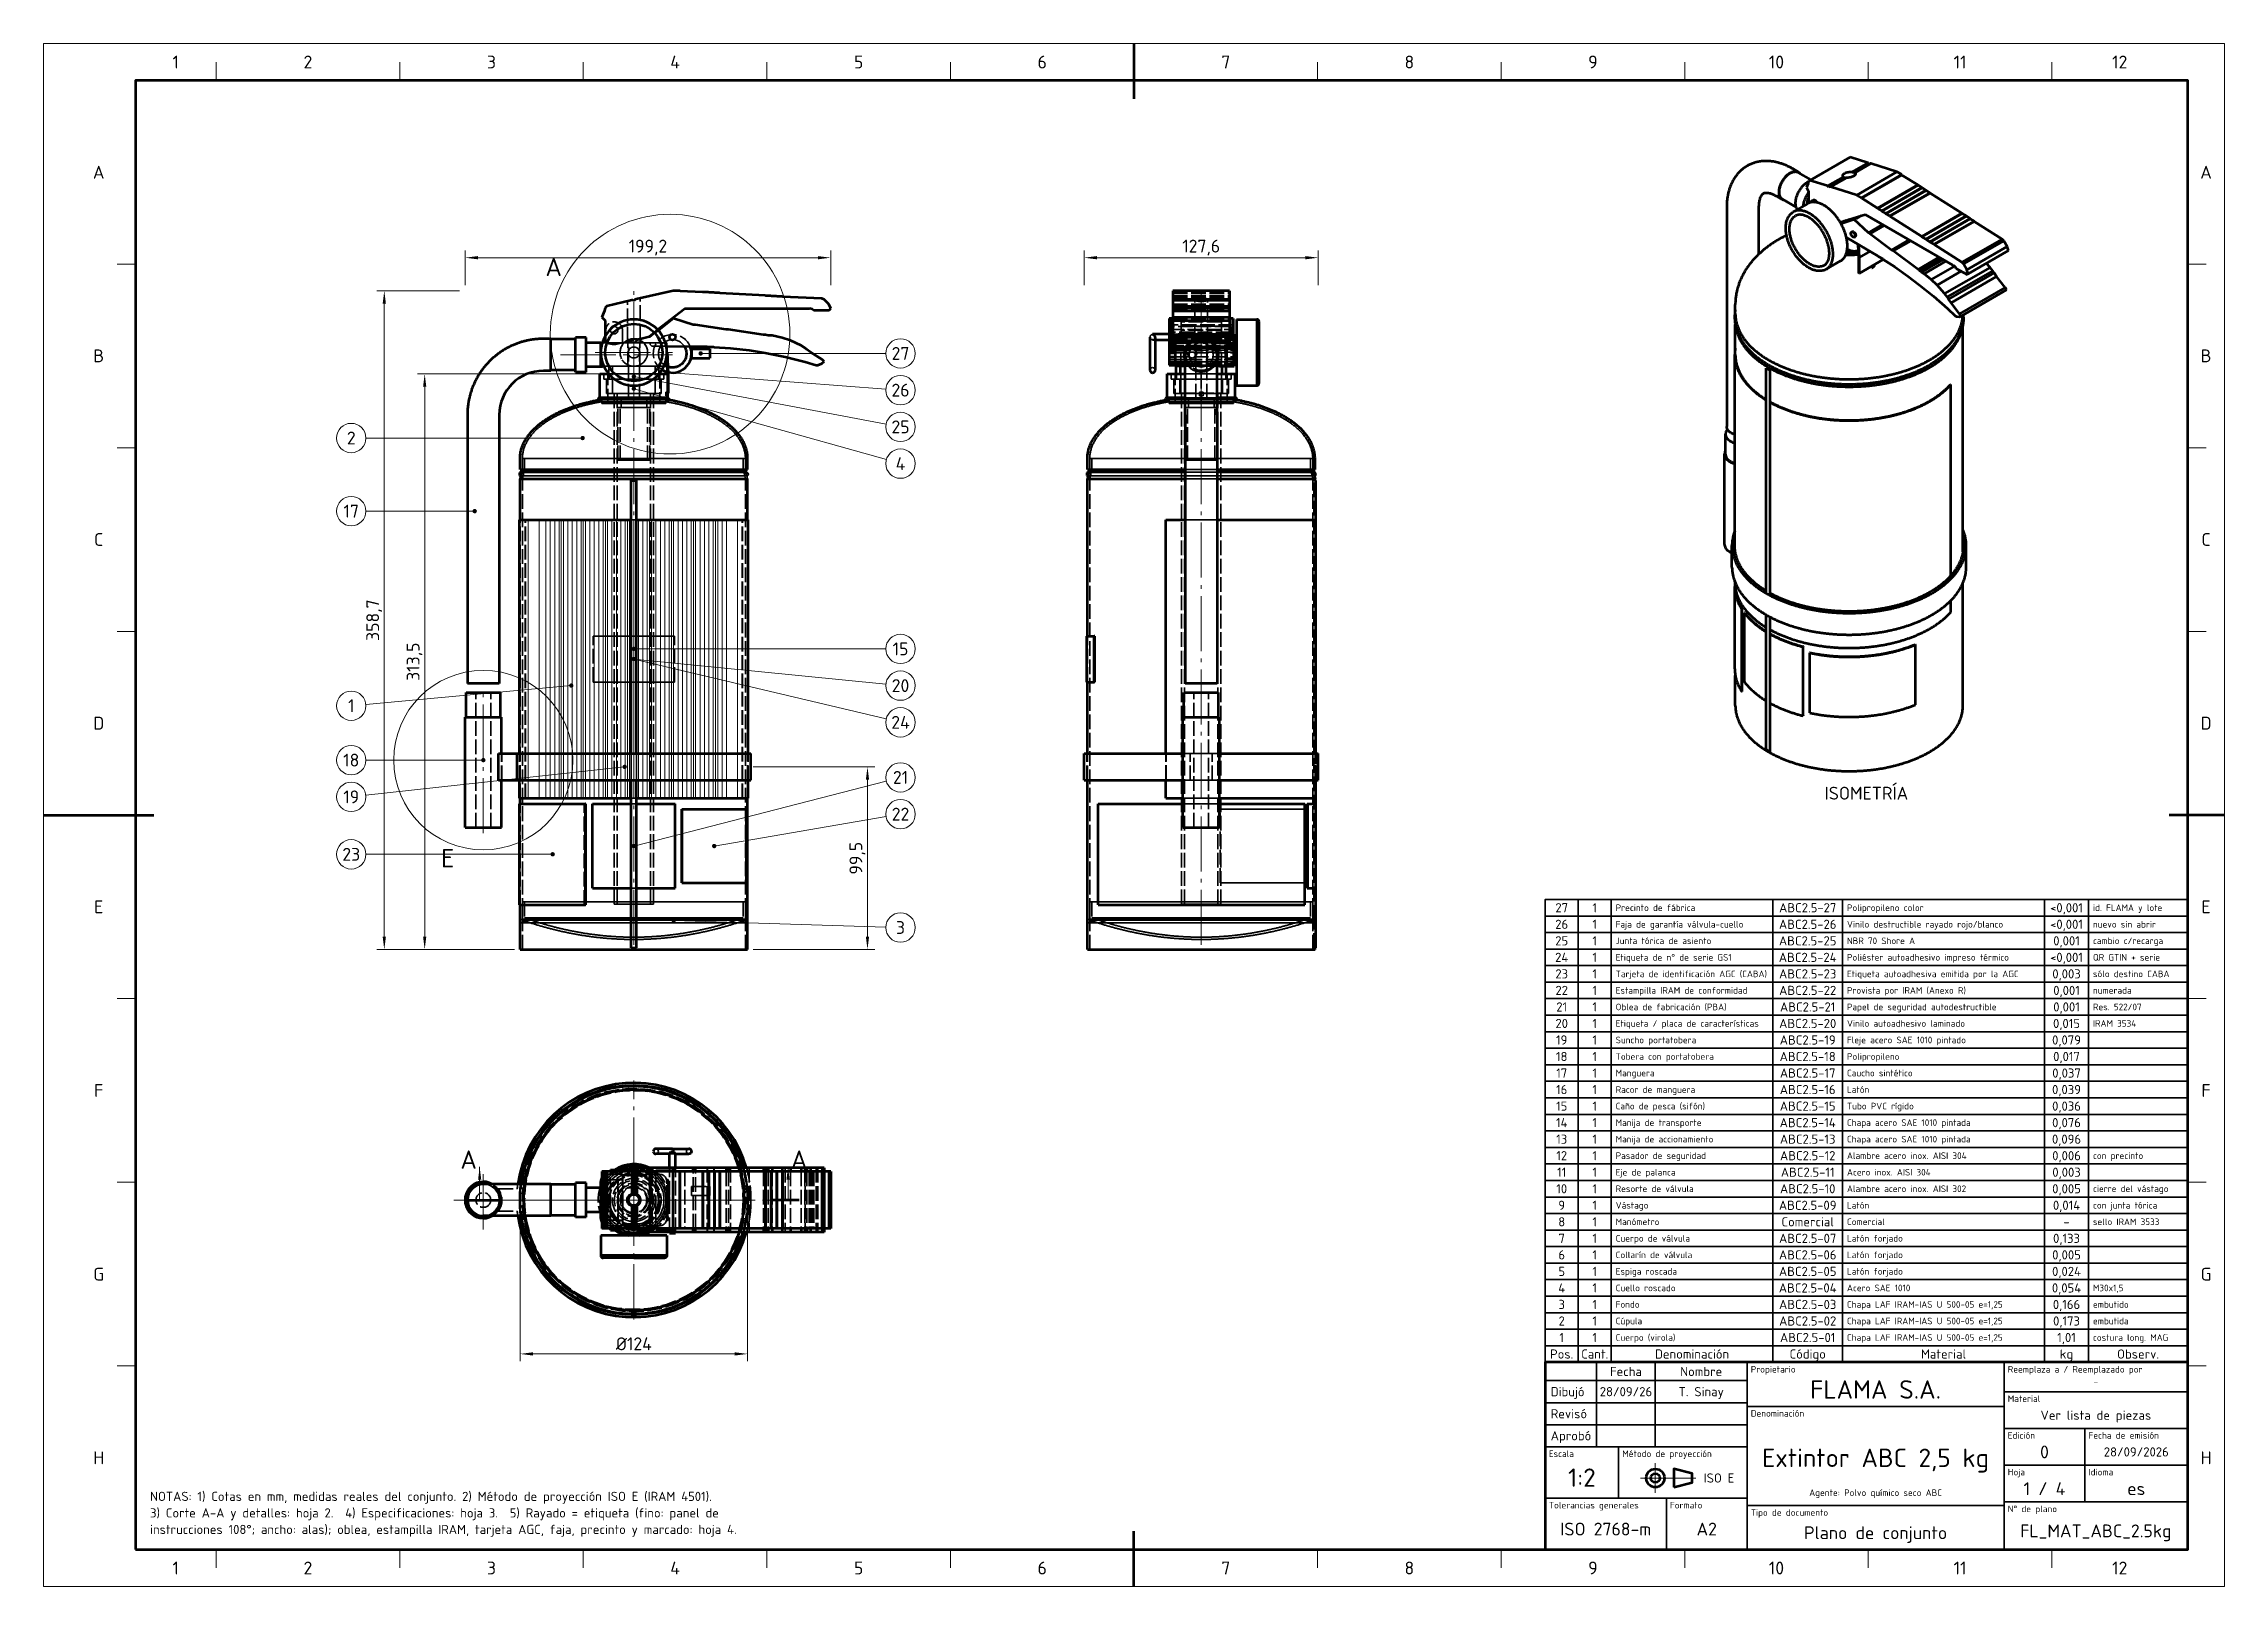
# Paper-space layout 'Hoja1_Conjunto' of a CAD drawing. Header units: millimetres. Extents: x 0 to 594, y 0 to 420.
# The model-space entities are those that its viewports show. They can reach past a viewport. Long polylines and large blocks are cut down to what shows.
import ezdxf
from ezdxf.enums import TextEntityAlignment as Align

# ---------------------------------------------------------------- set-up
doc = ezdxf.new("R2010")
doc.units = ezdxf.units.MM
doc.linetypes.add('IRAM-E-TRAZOS', pattern=[5, 4, -1])
doc.linetypes.add('IRAM-F-TRAZO-PUNTO', pattern=[20, 15, -2, 1, -2])
for name, color, linetype, lineweight in [('01-VISIBLE', 7, 'CONTINUOUS', 70), ('02-OCULTA', 4, 'IRAM-E-TRAZOS', 35), ('03-EJE', 1, 'IRAM-F-TRAZO-PUNTO', 18), ('04-COTA', 3, 'CONTINUOUS', 18), ('05-RAYADO', 8, 'CONTINUOUS', 18), ('06-TEXTO', 7, 'CONTINUOUS', 25), ('07-RECUADRO', 7, 'CONTINUOUS', 70), ('08-FINA', 5, 'CONTINUOUS', 18), ('10-ROTULO', 7, 'CONTINUOUS', 35), ('11-TEXTO-ROTULO', 7, 'CONTINUOUS', 25)]:
    doc.layers.add(name, color=color, linetype=linetype, lineweight=lineweight)
doc.styles.add('ISO3098', font='isocpeur.ttf')
doc.dimstyles.new('FLAMA-IRAM', dxfattribs={"dimtxt": 3.5, "dimasz": 3.5, "dimexe": 2, "dimexo": 1.5, "dimgap": 1, "dimtad": 1, "dimdec": 1, "dimtxsty": 'ISO3098', "dimblk": 'IRAM_FLECHA', "dimblk1": 'IRAM_FLECHA', "dimblk2": 'IRAM_FLECHA', "dimcen": 2.5, "dimclrd": 256, "dimclre": 256, "dimclrt": 256, "dimazin": 3, "dimtfac": 1, "dimtmove": 0, "dimatfit": 3, "dimlwd": 18, "dimlwe": 18})

psp = doc.layouts.new('Hoja1_Conjunto')

msp = doc.modelspace()

# ---------------------------------------------------------------- texts
at = {"layer": '06-TEXTO', "style": 'ISO3098'}
for s, height, p in [('1', 3.5, (36, 415)), ('2', 3.5, (72, 415)), ('3', 3.5, (122, 415)), ('4', 3.5, (172, 415)), ('5', 3.5, (222, 415)), ('6', 3.5, (272, 415)), ('7', 3.5, (322, 415)), ('8', 3.5, (372, 415)), ('9', 3.5, (422, 415)), ('10', 3.5, (472, 415)), ('11', 3.5, (522, 415)), ('12', 3.5, (565.5, 415)), ('A', 3.5, (15, 385)), ('A', 3.5, (589, 385)), ('A', 5, (138.927, 359.228)), ('B', 3.5, (15, 335)), ('27', 3.5, (233.405, 335.663)), ('B', 3.5, (589, 335)), ('26', 3.5, (233.405, 325.663)), ('25', 3.5, (233.405, 315.663)), ('2', 3.5, (83.795, 312.625)), ('4', 3.5, (233.405, 305.663)), ('17', 3.5, (83.795, 292.725)), ('C', 3.5, (15, 285)), ('C', 3.5, (589, 285)), ('15', 3.5, (233.405, 255.225)), ('20', 3.5, (233.405, 245.225)), ('1', 3.5, (83.795, 239.738)), ('D', 3.5, (15, 235)), ('24', 3.5, (233.405, 235.225)), ('D', 3.5, (589, 235)), ('18', 3.5, (83.795, 224.938)), ('21', 3.5, (233.405, 220.232)), ('19', 3.5, (83.795, 214.938)), ('ISOMETRÍA', 3.5, (496.5, 215.939)), ('22', 3.5, (233.405, 210.232)), ('23', 3.5, (83.795, 199.298)), ('E', 5, (110.051, 198.235)), ('E', 3.5, (15, 185)), ('E', 3.5, (589, 185)), ('3', 3.5, (233.405, 179.363)), ('F', 3.5, (15, 135)), ('F', 3.5, (589, 135)), ('A', 5, (115.77, 116.181)), ('A', 5, (205.77, 116.181)), ('G', 3.5, (15, 85)), ('G', 3.5, (589, 85)), ('H', 3.5, (15, 35)), ('H', 3.5, (589, 35)), ('1', 3.5, (36, 5)), ('2', 3.5, (72, 5)), ('3', 3.5, (122, 5)), ('4', 3.5, (172, 5)), ('5', 3.5, (222, 5)), ('6', 3.5, (272, 5)), ('7', 3.5, (322, 5)), ('8', 3.5, (372, 5)), ('9', 3.5, (422, 5)), ('10', 3.5, (472, 5)), ('11', 3.5, (522, 5)), ('12', 3.5, (565.5, 5))]:
    msp.add_text(s, height=height, dxfattribs=at).set_placement(p, align=Align.MIDDLE_CENTER)
for s, p in [('NOTAS: 1) Cotas en mm, medidas reales del conjunto. 2) Método de proyección ISO E (IRAM 4501).', (29, 22.5)), ('3) Corte A-A y detalles: hoja 2.  4) Especificaciones: hoja 3.  5) Rayado = etiqueta (fino: panel de', (29, 18)), ('instrucciones 108°; ancho: alas); oblea, estampilla IRAM, tarjeta AGC, faja, precinto y marcado: hoja 4.', (29, 13.5))]:
    msp.add_text(s, height=2.5, dxfattribs=at).set_placement(p, align=Align.BOTTOM_LEFT)
at = {"layer": '11-TEXTO-ROTULO', "style": 'ISO3098'}
for s, height, p in [('27', 2.5, (413.5, 184.75)), ('1', 2.5, (422.5, 184.75)), ('ABC2.5-27', 2.5, (480.5, 184.75)), ('<0,001', 2.5, (551, 184.75)), ('26', 2.5, (413.5, 180.25)), ('1', 2.5, (422.5, 180.25)), ('ABC2.5-26', 2.5, (480.5, 180.25)), ('<0,001', 2.5, (551, 180.25)), ('24', 2.5, (413.5, 171.25)), ('25', 2.5, (413.5, 175.75)), ('1', 2.5, (422.5, 175.75)), ('1', 2.5, (422.5, 171.25)), ('ABC2.5-24', 2.5, (480.5, 171.25)), ('ABC2.5-25', 2.5, (480.5, 175.75)), ('<0,001', 2.5, (551, 171.25)), ('0,001', 2.5, (551, 175.75)), ('23', 2.5, (413.5, 166.75)), ('1', 2.5, (422.5, 166.75)), ('ABC2.5-23', 2.5, (480.5, 166.75)), ('0,003', 2.5, (551, 166.75)), ('22', 2.5, (413.5, 162.25)), ('1', 2.5, (422.5, 162.25)), ('ABC2.5-22', 2.5, (480.5, 162.25)), ('0,001', 2.5, (551, 162.25)), ('20', 2.5, (413.5, 153.25)), ('21', 2.5, (413.5, 157.75)), ('1', 2.5, (422.5, 157.75)), ('1', 2.5, (422.5, 153.25)), ('ABC2.5-20', 2.5, (480.5, 153.25)), ('ABC2.5-21', 2.5, (480.5, 157.75)), ('0,015', 2.5, (551, 153.25)), ('0,001', 2.5, (551, 157.75)), ('19', 2.5, (413.5, 148.75)), ('1', 2.5, (422.5, 148.75)), ('ABC2.5-19', 2.5, (480.5, 148.75)), ('0,079', 2.5, (551, 148.75)), ('18', 2.5, (413.5, 144.25)), ('1', 2.5, (422.5, 144.25)), ('ABC2.5-18', 2.5, (480.5, 144.25)), ('0,017', 2.5, (551, 144.25)), ('17', 2.5, (413.5, 139.75)), ('1', 2.5, (422.5, 139.75)), ('ABC2.5-17', 2.5, (480.5, 139.75)), ('0,037', 2.5, (551, 139.75)), ('15', 2.5, (413.5, 130.75)), ('16', 2.5, (413.5, 135.25)), ('1', 2.5, (422.5, 135.25)), ('1', 2.5, (422.5, 130.75)), ('ABC2.5-15', 2.5, (480.5, 130.75)), ('ABC2.5-16', 2.5, (480.5, 135.25)), ('0,039', 2.5, (551, 135.25)), ('0,036', 2.5, (551, 130.75)), ('14', 2.5, (413.5, 126.25)), ('1', 2.5, (422.5, 126.25)), ('ABC2.5-14', 2.5, (480.5, 126.25)), ('0,076', 2.5, (551, 126.25)), ('13', 2.5, (413.5, 121.75)), ('1', 2.5, (422.5, 121.75)), ('ABC2.5-13', 2.5, (480.5, 121.75)), ('0,096', 2.5, (551, 121.75)), ('12', 2.5, (413.5, 117.25)), ('11', 2.5, (413.5, 112.75)), ('1', 2.5, (422.5, 117.25)), ('1', 2.5, (422.5, 112.75)), ('ABC2.5-12', 2.5, (480.5, 117.25)), ('ABC2.5-11', 2.5, (480.5, 112.75)), ('0,006', 2.5, (551, 117.25)), ('0,003', 2.5, (551, 112.75)), ('10', 2.5, (413.5, 108.25)), ('1', 2.5, (422.5, 108.25)), ('ABC2.5-10', 2.5, (480.5, 108.25)), ('0,005', 2.5, (551, 108.25)), ('9', 2.5, (413.5, 103.75)), ('1', 2.5, (422.5, 103.75)), ('ABC2.5-09', 2.5, (480.5, 103.75)), ('0,014', 2.5, (551, 103.75)), ('7', 2.5, (413.5, 94.75)), ('8', 2.5, (413.5, 99.25)), ('1', 2.5, (422.5, 99.25)), ('1', 2.5, (422.5, 94.75)), ('ABC2.5-07', 2.5, (480.5, 94.75)), ('Comercial', 2.5, (480.5, 99.25)), ('0,133', 2.5, (551, 94.75)), ('-', 2.5, (551, 99.25)), ('6', 2.5, (413.5, 90.25)), ('1', 2.5, (422.5, 90.25)), ('ABC2.5-06', 2.5, (480.5, 90.25)), ('0,005', 2.5, (551, 90.25)), ('5', 2.5, (413.5, 85.75)), ('1', 2.5, (422.5, 85.75)), ('ABC2.5-05', 2.5, (480.5, 85.75)), ('0,024', 2.5, (551, 85.75)), ('4', 2.5, (413.5, 81.25)), ('3', 2.5, (413.5, 76.75)), ('1', 2.5, (422.5, 81.25)), ('1', 2.5, (422.5, 76.75)), ('ABC2.5-04', 2.5, (480.5, 81.25)), ('ABC2.5-03', 2.5, (480.5, 76.75)), ('0,054', 2.5, (551, 81.25)), ('0,166', 2.5, (551, 76.75)), ('2', 2.5, (413.5, 72.25)), ('1', 2.5, (422.5, 72.25)), ('ABC2.5-02', 2.5, (480.5, 72.25)), ('0,173', 2.5, (551, 72.25)), ('1', 2.5, (413.5, 67.75)), ('1', 2.5, (422.5, 67.75)), ('ABC2.5-01', 2.5, (480.5, 67.75)), ('1,01', 2.5, (551, 67.75)), ('Pos.', 2.5, (413.5, 63.25)), ('Cant.', 2.5, (422.5, 63.25)), ('Fecha', 2.5, (431, 58.5)), ('Denominación', 2.5, (449, 63.25)), ('Nombre', 2.5, (451.5, 58.5)), ('Código', 2.5, (480.5, 63.25)), ('Material', 2.5, (517.5, 63.25)), ('kg', 2.5, (551, 63.25)), ('Observ.', 2.5, (570.5, 63.25)), ('28/09/26', 2.5, (431, 53)), ('T. Sinay', 2.5, (451.5, 53)), ('FLAMA S.A.', 5, (499, 53.6)), ('-', 1.8, (559, 55.6)), ('Ver lista de piezas', 2.5, (559, 46.6)), ('Extintor ABC 2,5 kg', 5, (499, 35)), ('0', 3.5, (545, 36.6)), ('28/09/2026', 2.5, (570, 36.6)), ('1:2', 5, (419, 29.6)), ('Agente: Polvo químico seco ABC', 1.8, (499, 25.5)), ('1 / 4', 3.5, (545, 26.6)), ('es', 3.5, (570, 26.6)), ('ISO 2768-m', 3.5, (425.5, 15.6)), ('A2', 3.5, (453, 15.6)), ('Plano de conjunto', 3.5, (499, 14.6)), ('FL_MAT_ABC_2.5kg', 3.5, (559, 15.1))]:
    msp.add_text(s, height=height, dxfattribs=at).set_placement(p, align=Align.MIDDLE_CENTER)
for s, height, p in [('Precinto de fábrica', 1.8, (428.2, 184.75)), ('Polipropileno color', 1.8, (491.2, 184.75)), ('id. FLAMA y lote', 1.8, (558.2, 184.75)), ('Faja de garantía válvula-cuello', 1.8, (428.2, 180.25)), ('Vinilo destructible rayado rojo/blanco', 1.8, (491.2, 180.25)), ('nuevo sin abrir', 1.8, (558.2, 180.25)), ('Junta tórica de asiento', 1.8, (428.2, 175.75)), ('NBR 70 Shore A', 1.8, (491.2, 175.75)), ('cambio c/recarga', 1.8, (558.2, 175.75)), ('Tarjeta de identificación AGC (CABA)', 1.8, (428.2, 166.75)), ('Etiqueta de n° de serie GS1', 1.8, (428.2, 171.25)), ('Poliéster autoadhesivo impreso térmico', 1.8, (491.2, 171.25)), ('Etiqueta autoadhesiva emitida por la AGC', 1.8, (491.2, 166.75)), ('sólo destino CABA', 1.8, (558.2, 166.75)), ('QR GTIN + serie', 1.8, (558.2, 171.25)), ('Estampilla IRAM de conformidad', 1.8, (428.2, 162.25)), ('Provista por IRAM (Anexo R)', 1.8, (491.2, 162.25)), ('numerada', 1.8, (558.2, 162.25)), ('Oblea de fabricación (PBA)', 1.8, (428.2, 157.75)), ('Papel de seguridad autodestructible', 1.8, (491.2, 157.75)), ('Res. 522/07', 1.8, (558.2, 157.75)), ('Suncho portatobera', 1.8, (428.2, 148.75)), ('Etiqueta / placa de características', 1.8, (428.2, 153.25)), ('Vinilo autoadhesivo laminado', 1.8, (491.2, 153.25)), ('Fleje acero SAE 1010 pintado', 1.8, (491.2, 148.75)), ('IRAM 3534', 1.8, (558.2, 153.25)), ('Tobera con portatobera', 1.8, (428.2, 144.25)), ('Polipropileno', 1.8, (491.2, 144.25)), ('Manguera', 1.8, (428.2, 139.75)), ('Caucho sintético', 1.8, (491.2, 139.75)), ('Racor de manguera', 1.8, (428.2, 135.25)), ('Caño de pesca (sifón)', 1.8, (428.2, 130.75)), ('Tubo PVC rígido', 1.8, (491.2, 130.75)), ('Latón', 1.8, (491.2, 135.25)), ('Manija de transporte', 1.8, (428.2, 126.25)), ('Chapa acero SAE 1010 pintada', 1.8, (491.2, 126.25)), ('Manija de accionamiento', 1.8, (428.2, 121.75)), ('Chapa acero SAE 1010 pintada', 1.8, (491.2, 121.75)), ('Pasador de seguridad', 1.8, (428.2, 117.25)), ('Eje de palanca', 1.8, (428.2, 112.75)), ('Alambre acero inox. AISI 304', 1.8, (491.2, 117.25)), ('Acero inox. AISI 304', 1.8, (491.2, 112.75)), ('con precinto', 1.8, (558.2, 117.25)), ('Resorte de válvula', 1.8, (428.2, 108.25)), ('Alambre acero inox. AISI 302', 1.8, (491.2, 108.25)), ('cierre del vástago', 1.8, (558.2, 108.25)), ('Vástago', 1.8, (428.2, 103.75)), ('Latón', 1.8, (491.2, 103.75)), ('con junta tórica', 1.8, (558.2, 103.75)), ('Manómetro', 1.8, (428.2, 99.25)), ('Cuerpo de válvula', 1.8, (428.2, 94.75)), ('Comercial', 1.8, (491.2, 99.25)), ('Latón forjado', 1.8, (491.2, 94.75)), ('sello IRAM 3533', 1.8, (558.2, 99.25)), ('Collarín de válvula', 1.8, (428.2, 90.25)), ('Latón forjado', 1.8, (491.2, 90.25)), ('Espiga roscada', 1.8, (428.2, 85.75)), ('Latón forjado', 1.8, (491.2, 85.75)), ('Cuello roscado', 1.8, (428.2, 81.25)), ('Fondo', 1.8, (428.2, 76.75)), ('Acero SAE 1010', 1.8, (491.2, 81.25)), ('Chapa LAF IRAM-IAS U 500-05 e=1,25', 1.8, (491.2, 76.75)), ('embutido', 1.8, (558.2, 76.75)), ('M30x1,5', 1.8, (558.2, 81.25)), ('Cúpula', 1.8, (428.2, 72.25)), ('Chapa LAF IRAM-IAS U 500-05 e=1,25', 1.8, (491.2, 72.25)), ('embutida', 1.8, (558.2, 72.25)), ('Cuerpo (virola)', 1.8, (428.2, 67.75)), ('Chapa LAF IRAM-IAS U 500-05 e=1,25', 1.8, (491.2, 67.75)), ('costura long. MAG', 1.8, (558.2, 67.75)), ('Dibujó', 2.5, (410.5, 53)), ('Revisó', 2.5, (410.5, 47)), ('Aprobó', 2.5, (410.5, 41))]:
    msp.add_text(s, height=height, dxfattribs=at).set_placement(p, align=Align.MIDDLE_LEFT)
for s, p in [('Propietario', (465, 60)), ('Reemplaza a / Reemplazado por', (535, 60)), ('Denominación', (465, 48)), ('Material', (535, 52)), ('Edición', (535, 42)), ('Fecha de emisión', (557, 42)), ('Escala', (410, 37)), ('Método de proyección', (430, 37)), ('Hoja', (535, 32)), ('Idioma', (557, 32)), ('Tolerancias generales', (410, 23)), ('Formato', (443, 23)), ('Tipo de documento', (465, 21)), ('N° de plano', (535, 22))]:
    msp.add_text(s, height=1.8, dxfattribs=at).set_placement(p, align=Align.TOP_LEFT)
msp.add_text('ISO E', height=2.5, dxfattribs=at).set_placement((460.5, 29.5), align=Align.MIDDLE_RIGHT)

# ---------------------------------------------------------------- blocks, each defined once
blk = doc.blocks.new('IRAM_FLECHA')
blk.add_solid([(0, 0), (-1, 0.125), (-1, -0.125)])

# ---------------------------------------------------------------- dimensions: what is measured, and where the dimension line sits
at = {"layer": '04-COTA'}
for base, p1, p2, override in [((114.795, 361.718), (114.795, 352.718), (214.405, 352.718), {"dimlfac": 2}), ((283.405, 361.718), (283.405, 352.718), (347.205, 352.718), {"dimlfac": 2}), ((129.77, 63.282), (129.77, 105.181), (191.77, 105.181), {"dimlfac": 2, "dimpost": '%%c<>'})]:
    msp.add_linear_dim(base=base, p1=p1, p2=p2, dimstyle='FLAMA-IRAM', override=override, dxfattribs=at).render()
for base, p1, p2 in [((92.795, 173.363), (114.795, 173.363), (114.795, 352.718)), ((103.795, 173.363), (129.77, 173.363), (157.77, 330.113)), ((224.405, 173.363), (191.77, 173.363), (191.77, 223.1))]:
    msp.add_linear_dim(base=base, p1=p1, p2=p2, angle=90, dimstyle='FLAMA-IRAM', override={"dimlfac": 2}, dxfattribs=at).render()

# ---------------------------------------------------------------- hatches: boundary and pattern name
at = {"layer": '05-RAYADO'}
h = msp.add_hatch(dxfattribs=at)
h.set_pattern_fill('ANSI31', scale=0.94488, angle=45)
h.paths.add_polyline_path([(190.253, 214.548), (190.253, 290.359), (131.287, 290.359), (131.287, 214.548)])
h = msp.add_hatch(dxfattribs=at)
h.set_pattern_fill('ANSI31', scale=0.377953, angle=45)
h.paths.add_polyline_path([(185.85, 214.548), (185.85, 290.359), (135.69, 290.359), (135.69, 214.548)])
at = {"layer": '08-FINA'}
h = msp.add_hatch(color=7, dxfattribs=at)
h.dxf.hatch_style = 1
edge = h.paths.add_edge_path()
edge.add_arc((178.97, 335.663), 0.6, 0, 360)
h = msp.add_hatch(color=7, dxfattribs=at)
h.dxf.hatch_style = 1
edge = h.paths.add_edge_path()
edge.add_arc((160.77, 329.363), 0.6, 0, 360)
h = msp.add_hatch(color=7, dxfattribs=at)
h.dxf.hatch_style = 1
edge = h.paths.add_edge_path()
edge.add_arc((169.96, 330.44), 0.6, 0, 360)
h = msp.add_hatch(color=7, dxfattribs=at)
h.dxf.hatch_style = 1
edge = h.paths.add_edge_path()
edge.add_arc((160.77, 326.049), 0.6, 0, 360)
h = msp.add_hatch(color=7, dxfattribs=at)
h.dxf.hatch_style = 1
edge = h.paths.add_edge_path()
edge.add_arc((146.82, 312.625), 0.6, 0, 360)
h = msp.add_hatch(color=7, dxfattribs=at)
h.dxf.hatch_style = 1
edge = h.paths.add_edge_path()
edge.add_arc((117.42, 292.725), 0.6, 0, 360)
h = msp.add_hatch(color=7, dxfattribs=at)
h.dxf.hatch_style = 1
edge = h.paths.add_edge_path()
edge.add_arc((160.77, 255.225), 0.6, 0, 360)
h = msp.add_hatch(color=7, dxfattribs=at)
h.dxf.hatch_style = 1
edge = h.paths.add_edge_path()
edge.add_arc((160.77, 252.453), 0.6, 0, 360)
h = msp.add_hatch(color=7, dxfattribs=at)
h.dxf.hatch_style = 1
edge = h.paths.add_edge_path()
edge.add_arc((160.77, 252.453), 0.6, 0, 360)
h = msp.add_hatch(color=7, dxfattribs=at)
h.dxf.hatch_style = 1
edge = h.paths.add_edge_path()
edge.add_arc((143.72, 245.237), 0.6, 0, 360)
h = msp.add_hatch(color=7, dxfattribs=at)
h.dxf.hatch_style = 1
edge = h.paths.add_edge_path()
edge.add_arc((119.77, 224.938), 0.6, 0, 360)
h = msp.add_hatch(color=7, dxfattribs=at)
h.dxf.hatch_style = 1
edge = h.paths.add_edge_path()
edge.add_arc((158.267, 223.1), 0.6, 0, 360)
h = msp.add_hatch(color=7, dxfattribs=at)
h.dxf.hatch_style = 1
edge = h.paths.add_edge_path()
edge.add_arc((160.77, 201.548), 0.6, 0, 360)
h = msp.add_hatch(color=7, dxfattribs=at)
h.dxf.hatch_style = 1
edge = h.paths.add_edge_path()
edge.add_arc((182.666, 201.548), 0.6, 0, 360)
h = msp.add_hatch(color=7, dxfattribs=at)
h.dxf.hatch_style = 1
edge = h.paths.add_edge_path()
edge.add_arc((138.656, 199.298), 0.6, 0, 360)
h = msp.add_hatch(color=7, dxfattribs=at)
h.dxf.hatch_style = 1
edge = h.paths.add_edge_path()
edge.add_arc((171.62, 181.238), 0.6, 0, 360)
h = msp.add_hatch(color=7, dxfattribs=at)
h.dxf.hatch_style = 1
h.paths.add_polyline_path([(118.77, 114.181), (118.332, 110.681), (119.207, 110.681)])
h = msp.add_hatch(color=7, dxfattribs=at)
h.dxf.hatch_style = 1
h.paths.add_polyline_path([(202.77, 114.181), (202.332, 110.681), (203.207, 110.681)])

# ---------------------------------------------------------------- linework, layer by layer
at = {"layer": '01-VISIBLE'}
for p, q in [((492.053, 389.061), (481.092, 382.734)), ((496.9, 387.577), (492.053, 389.061)), ((496.9, 387.577), (492.603, 385.097)), ((497.08, 387.473), (492.824, 385.016)), ((497.501, 387.369), (493.235, 384.906)), ((497.681, 387.335), (493.365, 384.842)), ((497.08, 387.473), (496.9, 387.577)), ((497.26, 387.23), (497.08, 387.473)), ((497.681, 387.335), (497.501, 387.369)), ((504.805, 385.087), (497.681, 387.335)), ((477.939, 385.062), (476.525, 385.878)), ((481.407, 382.915), (477.877, 384.953)), ((480.643, 381.923), (480.163, 380.817)), ((480.163, 380.817), (480.764, 379.71)), ((480.764, 382.544), (480.643, 381.923)), ((481.092, 382.734), (480.764, 382.544)), ((485.94, 381.25), (481.092, 382.734)), ((490.236, 383.73), (485.94, 381.25)), ((486.12, 381.145), (485.94, 381.25)), ((490.376, 383.603), (486.12, 381.145)), ((486.3, 380.903), (486.12, 381.145)), ((486.541, 381.041), (486.3, 380.903)), ((490.807, 383.504), (486.541, 381.041)), ((486.721, 381.007), (486.541, 381.041)), ((491.037, 383.499), (486.721, 381.007)), ((493.845, 378.759), (486.721, 381.007)), ((493.845, 378.759), (504.805, 385.087)), ((495.16, 378), (506.12, 384.328)), ((495.22, 377.896), (506.181, 384.224)), ((510.49, 381.527), (499.53, 375.199)), ((510.55, 381.427), (499.59, 375.099)), ((511.629, 380.805), (500.669, 374.477)), ((511.689, 380.7), (500.729, 374.373)), ((506.12, 384.328), (504.805, 385.087)), ((506.181, 384.224), (506.12, 384.328)), ((510.49, 381.527), (506.181, 384.224)), ((510.55, 381.427), (510.49, 381.527)), ((511.629, 380.805), (510.55, 381.427)), ((511.689, 380.7), (511.629, 380.805)), ((512.707, 380.113), (511.689, 380.7)), ((458.439, 375.436), (458.439, 315.73)), ((467.139, 375.436), (467.139, 362.654)), ((473.589, 377.527), (472.175, 378.344)), ((477.395, 375.474), (473.652, 377.636)), ((480.457, 376.413), (476.568, 374.167)), ((480.764, 379.71), (480.764, 376.567)), ((481.653, 377.223), (482.007, 377.427)), ((495.16, 378), (493.845, 378.759)), ((495.22, 377.896), (495.16, 378)), ((499.53, 375.199), (495.22, 377.896)), ((499.59, 375.099), (499.53, 375.199)), ((500.669, 374.477), (499.59, 375.099)), ((500.729, 374.373), (500.669, 374.477)), ((501.747, 373.785), (500.729, 374.373)), ((512.707, 380.113), (501.747, 373.785)), ((512.767, 380.009), (501.807, 373.681)), ((513.785, 379.421), (502.825, 373.093)), ((513.846, 379.317), (502.885, 372.989)), ((512.767, 380.009), (512.707, 380.113)), ((513.785, 379.421), (512.767, 380.009)), ((513.846, 379.317), (513.785, 379.421)), ((522.525, 373.819), (513.846, 379.317)), ((489.366, 371.371), (496.118, 373.507)), ((489.481, 371.174), (490.373, 371.689)), ((489.488, 371.162), (490.437, 371.71)), ((489.494, 371.152), (490.489, 371.726)), ((489.498, 371.144), (490.527, 371.738)), ((489.501, 371.139), (490.552, 371.746)), ((489.525, 371.097), (489.612, 371.092)), ((491.081, 371.913), (489.56, 371.035)), ((493.198, 372.164), (489.608, 370.948)), ((490.975, 371.88), (489.612, 371.092)), ((490.373, 371.333), (493.728, 372.47)), ((490.373, 371.333), (491.737, 372.121)), ((492.441, 368.719), (492.618, 368.821)), ((493.198, 372.164), (493.728, 372.47)), ((497.027, 368.504), (493.198, 372.164)), ((493.728, 372.47), (493.787, 372.414)), ((495.151, 373.201), (493.787, 372.414)), ((496.118, 373.507), (520.065, 359.682)), ((497.027, 368.504), (500.906, 370.743)), ((497.448, 368.261), (497.027, 368.504)), ((497.448, 368.261), (501.326, 370.5)), ((501.807, 373.681), (501.747, 373.785)), ((502.825, 373.093), (501.807, 373.681)), ((502.885, 372.989), (502.825, 373.093)), ((511.565, 367.492), (502.885, 372.989)), ((522.525, 373.819), (511.565, 367.492)), ((522.585, 373.715), (511.625, 367.388)), ((523.664, 373.093), (512.704, 366.765)), ((523.724, 372.989), (512.764, 366.661)), ((524.739, 372.403), (513.778, 366.075)), ((524.799, 372.299), (513.839, 365.971)), ((525.817, 371.711), (514.857, 365.383)), ((525.877, 371.607), (514.917, 365.279)), ((522.585, 373.715), (522.525, 373.819)), ((523.664, 373.093), (522.585, 373.715)), ((523.724, 372.989), (523.664, 373.093)), ((524.739, 372.403), (523.724, 372.989)), ((524.799, 372.299), (524.739, 372.403)), ((525.817, 371.711), (524.799, 372.299)), ((525.877, 371.607), (525.817, 371.711)), ((533.482, 366.804), (525.877, 371.607)), ((491.045, 367.242), (499.721, 362.176)), ((491.273, 364.074), (491.78, 363.781)), ((493.241, 367.334), (493.418, 367.436)), ((494.407, 361.774), (494.279, 365.354)), ((494.349, 365.313), (494.478, 361.735)), ((497.494, 363.476), (494.478, 361.735)), ((503.373, 363.803), (497.448, 368.261)), ((508.15, 366.561), (503.373, 363.803)), ((503.794, 363.56), (503.373, 363.803)), ((508.571, 366.318), (503.794, 363.56)), ((510.558, 358.48), (503.794, 363.56)), ((511.625, 367.388), (511.565, 367.492)), ((512.704, 366.765), (511.625, 367.388)), ((512.764, 366.661), (512.704, 366.765)), ((513.778, 366.075), (512.764, 366.661)), ((513.839, 365.971), (513.778, 366.075)), ((514.857, 365.383), (513.839, 365.971)), ((514.917, 365.279), (514.857, 365.383)), ((522.522, 360.476), (514.917, 365.279)), ((533.482, 366.804), (522.522, 360.476)), ((533.899, 366.355), (522.939, 360.027)), ((534.829, 364.748), (523.869, 358.42)), ((535.186, 363.64), (524.226, 357.312)), ((533.899, 366.355), (533.482, 366.804)), ((534.829, 364.748), (533.899, 366.355)), ((535.186, 363.64), (534.829, 364.748)), ((489.457, 360.824), (485.568, 358.579)), ((494.407, 357.487), (494.407, 361.774)), ((494.478, 357.447), (494.407, 357.487)), ((494.478, 361.735), (494.478, 357.447)), ((501.073, 361.255), (494.478, 357.447)), ((497.958, 359.346), (498.321, 359.555)), ((497.958, 358.948), (497.958, 359.456)), ((498.321, 359.555), (498.321, 359.665)), ((498.321, 359.555), (498.665, 359.357)), ((498.665, 359.357), (498.665, 359.864)), ((499.721, 362.176), (499.781, 362.072)), ((499.781, 362.072), (500.98, 361.38)), ((500.98, 361.38), (501.04, 361.276)), ((501.04, 361.276), (504.211, 359.237)), ((504.211, 359.237), (507.803, 356.681)), ((507.803, 356.681), (510.858, 354.362)), ((516.352, 361.825), (510.558, 358.48)), ((510.978, 358.237), (510.558, 358.48)), ((516.773, 361.582), (510.978, 358.237)), ((511.456, 357.822), (510.978, 358.237)), ((517.371, 361.237), (511.456, 357.822)), ((512.233, 357.373), (511.456, 357.822)), ((518.148, 360.788), (512.233, 357.373)), ((514.15, 355.781), (512.233, 357.373)), ((520.473, 359.432), (514.15, 355.781)), ((522.338, 358.022), (515.765, 354.228)), ((530.176, 359.09), (517.802, 351.946)), ((530.894, 358.19), (518.52, 351.045)), ((531.255, 357.569), (518.88, 350.425)), ((531.972, 356.6), (519.598, 349.455)), ((520.065, 359.682), (520.185, 359.682)), ((520.185, 359.682), (520.666, 359.265)), ((520.666, 359.265), (520.963, 358.816)), ((520.963, 358.816), (523.897, 357.122)), ((522.939, 360.027), (522.522, 360.476)), ((523.869, 358.42), (522.939, 360.027)), ((524.226, 357.312), (523.869, 358.42)), ((523.897, 357.122), (524.226, 357.312)), ((530.176, 359.09), (529.2, 360.184)), ((530.894, 358.19), (530.176, 359.09)), ((531.255, 357.569), (530.894, 358.19)), ((531.972, 356.6), (531.255, 357.569)), ((534.249, 353.627), (531.972, 356.6)), ((171.44, 352.718), (161.365, 350.433)), ((173.3, 352.718), (171.44, 352.718)), ((173.385, 352.633), (173.3, 352.718)), ((179.48, 352.378), (173.385, 352.633)), ((179.565, 352.298), (179.48, 352.378)), ((181.09, 352.298), (179.565, 352.298)), ((181.175, 352.213), (181.09, 352.298)), ((182.615, 352.213), (181.175, 352.213)), ((182.7, 352.128), (182.615, 352.213)), ((184.14, 352.128), (182.7, 352.128)), ((184.225, 352.043), (184.14, 352.128)), ((196.5, 351.448), (184.225, 352.043)), ((196.585, 351.363), (196.5, 351.448)), ((198.11, 351.363), (196.585, 351.363)), ((198.195, 351.278), (198.11, 351.363)), ((199.63, 351.278), (198.195, 351.278)), ((199.715, 351.193), (199.63, 351.278)), ((201.155, 351.193), (199.715, 351.193)), ((201.24, 351.108), (201.155, 351.193)), ((211.995, 350.603), (201.24, 351.108)), ((212.585, 350.348), (211.995, 350.603)), ((323.055, 352.718), (307.555, 352.718)), ((307.555, 352.718), (307.555, 350.433)), ((323.055, 352.718), (323.055, 350.433)), ((510.858, 354.362), (514.751, 351.217)), ((515.765, 354.228), (514.15, 355.781)), ((514.751, 351.217), (518.58, 347.9)), ((517.802, 351.946), (515.765, 354.228)), ((518.52, 351.045), (517.802, 351.946)), ((518.88, 350.425), (518.52, 351.045)), ((534.249, 353.627), (521.875, 346.483)), ((534.638, 352.954), (522.264, 345.81)), ((534.638, 352.954), (534.249, 353.627)), ((152.77, 347.258), (152.09, 345.563)), ((152.09, 345.563), (152.94, 344.633)), ((152.94, 348.103), (152.77, 347.258)), ((153.405, 348.568), (152.94, 348.103)), ((152.94, 344.633), (152.94, 340.35)), ((160.26, 350.178), (153.405, 348.568)), ((160.515, 350.178), (160.26, 350.178)), ((160.77, 350.008), (160.515, 350.178)), ((161.11, 350.348), (160.77, 350.008)), ((161.365, 350.433), (161.11, 350.348)), ((167.249, 342.16), (174.655, 347.893)), ((171.525, 345.183), (167.447, 341.947)), ((176.94, 343.408), (171.525, 345.183)), ((174.655, 347.893), (208.52, 347.893)), ((208.52, 347.893), (208.69, 347.978)), ((208.69, 347.978), (209.37, 347.808)), ((209.37, 347.808), (209.79, 347.468)), ((209.79, 347.468), (213.94, 347.468)), ((213.9, 349.038), (212.585, 350.348)), ((214.405, 347.933), (213.9, 349.038)), ((213.94, 347.468), (214.405, 347.933)), ((307.305, 345.183), (306.555, 345.183)), ((306.555, 345.183), (306.555, 340.613)), ((307.305, 343.008), (307.305, 345.183)), ((307.305, 345.155), (307.555, 345.155)), ((307.555, 350.433), (313.659, 350.433)), ((307.555, 350.433), (307.555, 350.348)), ((307.555, 350.348), (307.555, 350.178)), ((307.555, 350.348), (313.588, 350.348)), ((307.555, 350.178), (307.555, 348.568)), ((307.555, 350.178), (313.631, 350.178)), ((307.555, 348.568), (307.555, 348.103)), ((307.555, 348.568), (323.055, 348.568)), ((307.555, 348.103), (307.555, 347.258)), ((307.555, 348.103), (323.055, 348.103)), ((307.555, 347.258), (307.555, 345.563)), ((307.555, 347.258), (323.055, 347.258)), ((307.555, 345.563), (307.555, 344.633)), ((307.555, 345.563), (323.055, 345.563)), ((307.555, 344.633), (307.555, 338.878)), ((307.555, 344.633), (323.055, 344.633)), ((316.951, 350.433), (323.055, 350.433)), ((316.979, 350.178), (323.055, 350.178)), ((317.022, 350.348), (323.055, 350.348)), ((323.055, 350.433), (323.055, 350.348)), ((323.055, 350.348), (323.055, 350.178)), ((323.055, 350.178), (323.055, 348.568)), ((323.055, 348.568), (323.055, 348.103)), ((323.055, 348.103), (323.055, 347.258)), ((323.055, 347.258), (323.055, 345.563)), ((323.055, 345.563), (323.055, 344.633)), ((323.055, 345.155), (323.305, 345.155)), ((323.055, 344.633), (323.055, 338.878)), ((324.055, 345.183), (323.305, 345.183)), ((323.305, 343.008), (323.305, 345.183)), ((324.055, 345.183), (324.055, 340.613)), ((324.955, 344.913), (330.455, 344.913)), ((460.78, 346.537), (460.78, 348.987)), ((518.58, 347.9), (520.676, 345.93)), ((519.598, 349.455), (518.88, 350.425)), ((521.875, 346.483), (519.598, 349.455)), ((520.676, 345.93), (521.037, 345.722)), ((521.037, 345.722), (521.815, 345.62)), ((521.815, 345.62), (522.264, 345.81)), ((522.264, 345.81), (521.875, 346.483)), ((138.12, 339.638), (136.12, 339.638)), ((144.87, 339.513), (138.12, 339.513)), ((147.82, 339.988), (144.87, 339.988)), ((177.535, 343.408), (176.94, 343.408)), ((185.915, 342.138), (177.535, 343.408)), ((186.51, 342.138), (185.915, 342.138)), ((196.075, 340.698), (186.51, 342.138)), ((196.67, 340.698), (196.075, 340.698)), ((197.345, 340.528), (196.67, 340.698)), ((198.445, 340.528), (197.345, 340.528)), ((201.155, 339.933), (198.445, 340.528)), ((203.44, 339.173), (201.155, 339.933)), ((206.32, 337.818), (203.44, 339.173)), ((306.555, 340.913), (302.055, 340.913)), ((306.555, 339.313), (302.755, 339.313)), ((306.555, 340.613), (307.555, 340.613)), ((306.555, 340.613), (306.555, 340.188)), ((306.555, 340.188), (307.305, 340.188)), ((306.555, 340.188), (306.555, 339.513)), ((306.555, 339.513), (307.305, 339.513)), ((306.555, 339.513), (306.555, 339.043)), ((306.555, 339.043), (307.555, 339.043)), ((306.555, 339.043), (306.555, 338.578)), ((307.555, 343.008), (307.055, 343.008)), ((307.555, 341.008), (307.055, 341.008)), ((307.305, 340.584), (307.555, 340.584)), ((307.305, 340.188), (307.305, 340.584)), ((307.305, 339.513), (307.305, 340.188)), ((307.555, 340.121), (307.305, 340.121)), ((307.555, 340.103), (307.305, 340.103)), ((307.555, 340.088), (307.305, 340.088)), ((307.555, 340.076), (307.305, 340.076)), ((307.555, 340.067), (307.305, 340.067)), ((307.305, 339.185), (307.305, 339.513)), ((307.555, 339.185), (307.305, 339.185)), ((307.555, 338.878), (307.555, 338.408)), ((307.555, 338.878), (312.272, 338.878)), ((309.805, 338.563), (309.805, 338.66)), ((312.032, 338.66), (309.805, 338.66)), ((318.338, 338.878), (323.055, 338.878)), ((320.805, 338.66), (318.578, 338.66)), ((320.805, 338.563), (320.805, 338.66)), ((323.555, 343.008), (323.055, 343.008)), ((323.555, 341.008), (323.055, 341.008)), ((323.055, 340.613), (324.055, 340.613)), ((323.055, 340.584), (323.305, 340.584)), ((323.305, 340.121), (323.055, 340.121)), ((323.305, 340.103), (323.055, 340.103)), ((323.305, 340.088), (323.055, 340.088)), ((323.305, 340.076), (323.055, 340.076)), ((323.305, 340.067), (323.055, 340.067)), ((323.055, 339.663), (324.305, 339.663)), ((323.055, 338.878), (323.055, 338.408)), ((323.305, 340.188), (323.305, 340.584)), ((323.305, 339.663), (323.305, 340.188)), ((323.305, 340.188), (324.055, 340.188)), ((324.305, 340.913), (324.055, 340.913)), ((324.055, 340.613), (324.055, 340.188)), ((324.055, 340.188), (324.055, 339.663)), ((460.78, 335.363), (460.78, 343.514)), ((522.78, 281.624), (522.78, 343.514)), ((151.77, 338.563), (147.82, 338.563)), ((151.77, 332.163), (151.77, 338.563)), ((169.606, 337.626), (180.75, 337.563)), ((169.77, 332.163), (169.77, 337.625)), ((169.785, 336.013), (169.885, 336.017)), ((170.035, 330.113), (169.785, 336.013)), ((169.885, 336.017), (170.135, 330.115)), ((176.47, 336.913), (181.47, 336.913)), ((176.47, 334.413), (181.47, 334.413)), ((180.75, 337.563), (180.835, 337.478)), ((180.835, 337.478), (182.53, 337.478)), ((182.53, 337.478), (182.615, 337.393)), ((182.615, 337.393), (187.1, 337.138)), ((187.1, 337.138), (192.18, 336.548)), ((192.18, 336.548), (196.5, 335.868)), ((196.5, 335.868), (202.005, 334.768)), ((202.005, 334.768), (207.42, 333.413)), ((207.335, 337.223), (206.32, 337.818)), ((207.845, 336.718), (207.335, 337.223)), ((207.42, 333.413), (210.385, 332.483)), ((208.86, 336.038), (207.845, 336.718)), ((212.08, 334.008), (208.86, 336.038)), ((210.895, 332.483), (211.995, 332.908)), ((211.995, 332.908), (212.63, 333.458)), ((212.63, 333.458), (212.08, 334.008)), ((306.555, 338.578), (306.555, 338.113)), ((306.555, 338.578), (307.555, 338.578)), ((306.555, 338.113), (307.555, 338.113)), ((306.555, 338.113), (306.555, 337.648)), ((306.555, 337.648), (308.305, 337.648)), ((306.555, 337.648), (306.555, 337.563)), ((306.555, 337.563), (306.555, 337.478)), ((306.555, 337.563), (308.305, 337.563)), ((306.555, 337.478), (306.555, 337.393)), ((306.555, 337.478), (308.305, 337.478)), ((306.555, 337.393), (306.555, 337.138)), ((306.555, 337.393), (308.305, 337.393)), ((306.555, 337.138), (306.555, 336.548)), ((306.555, 337.138), (308.305, 337.138)), ((306.555, 336.548), (306.555, 335.868)), ((306.555, 336.548), (308.305, 336.548)), ((306.555, 335.868), (306.555, 334.768)), ((306.555, 335.868), (308.305, 335.868)), ((306.555, 334.768), (306.555, 333.413)), ((306.555, 334.768), (308.305, 334.768)), ((306.555, 333.413), (306.555, 332.483)), ((306.555, 333.413), (308.305, 333.413)), ((307.555, 338.408), (307.555, 338.073)), ((307.555, 338.408), (308.339, 338.408)), ((307.555, 338.073), (308.305, 338.073)), ((308.305, 332.163), (308.305, 338.323)), ((311.934, 338.563), (310.305, 338.563)), ((311.934, 338.563), (310.305, 338.563)), ((320.305, 338.563), (318.676, 338.563)), ((320.305, 338.563), (318.676, 338.563)), ((322.271, 338.408), (323.055, 338.408)), ((322.305, 332.163), (322.305, 338.323)), ((322.305, 338.073), (323.055, 338.073)), ((323.055, 338.408), (323.055, 338.073)), ((324.305, 337.413), (324.955, 337.413)), ((324.305, 334.413), (324.955, 334.413)), ((460.63, 283.386), (460.63, 335.363)), ((138.12, 330.938), (136.12, 330.938)), ((144.87, 331.063), (138.12, 331.063)), ((147.82, 330.588), (144.87, 330.588)), ((152.27, 332.013), (147.82, 332.013)), ((151.52, 323.613), (151.52, 330.113)), ((170.02, 325.113), (170.02, 330.113)), ((170.035, 324.863), (170.035, 330.113)), ((170.135, 330.115), (170.135, 324.863)), ((210.385, 332.483), (210.895, 332.483)), ((306.055, 323.113), (306.055, 330.113)), ((306.555, 332.483), (308.305, 332.483)), ((308.505, 330.113), (308.505, 332.163)), ((310.955, 332.163), (310.305, 332.163)), ((320.305, 332.163), (319.655, 332.163)), ((322.105, 330.113), (322.105, 332.163)), ((322.305, 332.163), (324.305, 332.163)), ((324.555, 323.113), (324.555, 330.113)), ((324.955, 326.913), (330.455, 326.913)), ((469.197, 270.379), (469.197, 331.662)), ((469.197, 331.662), (470.258, 331.049)), ((470.258, 269.792), (470.258, 331.049)), ((519.402, 327.238), (519.535, 327.198)), ((519.535, 275.222), (519.535, 327.198)), ((170.006, 324.113), (170.006, 325.113)), ((170.02, 323.113), (170.02, 324.113)), ((170.135, 324.863), (170.035, 324.863)), ((115.42, 318.938), (115.42, 245.813)), ((124.12, 318.938), (124.12, 245.813)), ((310.955, 318.938), (310.955, 245.813)), ((319.655, 318.938), (319.655, 245.813)), ((458.089, 308.218), (458.089, 313.689)), ((129.77, 304.044), (129.77, 307.044)), ((130.395, 304.044), (130.207, 303.294)), ((191.332, 303.294), (191.145, 304.044)), ((191.77, 304.044), (191.77, 307.044)), ((284.305, 304.044), (284.305, 307.044)), ((284.93, 304.044), (284.742, 303.294)), ((345.68, 304.044), (345.867, 303.294)), ((346.305, 304.044), (346.305, 307.044)), ((457.814, 283.682), (457.814, 308.218)), ((129.961, 302.309), (129.77, 301.544)), ((129.77, 290.359), (129.77, 301.544)), ((160.02, 226.7), (160.02, 301.044)), ((160.02, 301.044), (161.52, 301.044)), ((161.52, 226.7), (161.52, 301.044)), ((191.77, 290.359), (191.77, 301.544)), ((284.496, 302.309), (284.305, 301.544)), ((284.305, 258.703), (284.305, 301.544)), ((346.114, 302.309), (346.305, 301.544)), ((346.305, 301.044), (346.305, 301.544)), ((346.492, 226.7), (346.492, 301.044)), ((129.62, 226.7), (129.62, 290.359)), ((191.92, 226.7), (191.92, 290.359)), ((305.679, 226.7), (305.679, 290.359)), ((459.88, 277.508), (459.88, 283.386)), ((523.68, 277.508), (523.68, 283.386)), ((460.63, 273.464), (460.63, 273.537)), ((460.63, 249.786), (460.63, 272.239)), ((519.535, 265.299), (519.535, 268.429)), ((522.78, 239.836), (522.78, 273.164)), ((462.659, 266.104), (462.518, 266.074)), ((462.518, 243.62), (462.518, 266.074)), ((462.659, 243.65), (462.659, 266.104)), ((463.405, 265.032), (463.267, 264.998)), ((463.267, 246.218), (463.267, 264.998)), ((469.197, 227.819), (469.197, 264.5)), ((470.258, 227.206), (470.258, 263.914)), ((284.155, 246.203), (284.155, 258.703)), ((286.184, 246.203), (286.184, 258.703)), ((286.324, 258.703), (286.184, 258.703)), ((286.324, 246.203), (286.324, 258.703)), ((479.298, 255.857), (479.237, 255.777)), ((479.237, 236.998), (479.237, 255.777)), ((479.298, 237.077), (479.298, 255.857)), ((509.738, 256.425), (509.824, 256.355)), ((509.824, 240.025), (509.824, 256.355)), ((481.153, 254.201), (481.102, 254.12)), ((481.102, 237.79), (481.102, 254.12)), ((284.305, 226.7), (284.305, 246.203)), ((286.324, 246.203), (286.184, 246.203)), ((460.78, 239.836), (460.78, 248.023)), ((462.659, 243.65), (462.518, 243.62)), ((115.07, 236.613), (115.07, 243.313)), ((124.47, 236.613), (124.47, 243.313)), ((310.605, 236.613), (310.605, 243.313)), ((320.005, 236.613), (320.005, 243.313)), ((114.795, 206.563), (114.795, 236.613)), ((124.745, 226.7), (124.745, 236.613)), ((310.33, 206.563), (310.33, 236.613)), ((320.28, 206.563), (320.28, 236.613)), ((479.298, 237.077), (479.237, 236.998)), ((123.863, 226.7), (129.011, 226.7)), ((123.863, 219.5), (123.863, 226.7)), ((129.011, 219.5), (129.011, 226.7)), ((192.67, 219.5), (192.67, 226.7)), ((283.405, 219.5), (283.405, 226.7)), ((347.205, 219.5), (347.205, 226.7)), ((469.197, 227.819), (470.258, 227.206)), ((123.863, 219.5), (129.011, 219.5)), ((124.745, 206.563), (124.745, 219.5)), ((129.62, 214.548), (129.62, 219.5)), ((129.77, 213.048), (129.77, 214.548)), ((160.02, 173.863), (160.02, 219.5)), ((161.52, 173.863), (161.52, 219.5)), ((191.77, 173.363), (191.77, 214.548)), ((191.92, 214.548), (191.92, 219.5)), ((284.305, 173.363), (284.305, 219.5)), ((305.679, 214.548), (305.679, 219.5)), ((346.492, 173.863), (346.492, 219.5)), ((129.62, 185.548), (129.62, 213.048)), ((147.629, 185.548), (147.629, 213.048)), ((147.693, 213.048), (147.629, 213.048)), ((147.693, 185.548), (147.693, 213.048)), ((149.478, 190.048), (149.478, 213.048)), ((172.062, 190.048), (172.062, 213.048)), ((173.847, 211.548), (173.911, 211.548)), ((173.847, 191.548), (173.847, 211.548)), ((173.911, 191.548), (173.911, 211.548)), ((191.484, 191.548), (191.484, 211.548)), ((287.23, 185.548), (287.23, 213.048)), ((343.548, 185.548), (343.548, 213.048)), ((344.196, 213.048), (344.336, 213.048)), ((344.196, 190.048), (344.196, 213.048)), ((344.336, 190.048), (344.336, 213.048)), ((173.847, 191.548), (173.911, 191.548)), ((129.77, 173.363), (129.77, 185.548)), ((147.693, 185.548), (147.629, 185.548)), ((344.196, 190.048), (344.336, 190.048)), ((160.02, 173.863), (161.52, 173.863)), ((346.305, 173.363), (346.305, 173.863)), ((152.77, 112.931), (152.09, 112.931)), ((152.09, 112.931), (152.09, 97.431)), ((152.94, 112.931), (152.77, 112.931)), ((152.77, 112.931), (152.77, 97.431)), ((153.405, 112.931), (152.94, 112.931)), ((152.94, 112.931), (152.94, 97.431)), ((160.26, 112.931), (153.405, 112.931)), ((153.405, 112.931), (153.405, 97.431)), ((154.405, 112.931), (154.405, 113.431)), ((156.405, 112.931), (156.405, 113.431)), ((160.515, 112.931), (160.26, 112.931)), ((160.26, 112.931), (160.26, 106.855)), ((160.77, 112.931), (160.515, 112.931)), ((160.515, 112.931), (160.515, 106.913)), ((161.11, 112.931), (160.77, 112.931)), ((160.77, 112.931), (160.77, 106.931)), ((161.365, 112.931), (161.11, 112.931)), ((161.11, 112.931), (161.11, 106.898)), ((161.785, 113.931), (161.32, 113.931)), ((161.32, 113.931), (161.32, 112.931)), ((171.44, 112.931), (161.365, 112.931)), ((161.365, 112.931), (161.365, 106.827)), ((161.461, 112.931), (161.461, 113.181)), ((161.461, 113.181), (161.785, 113.181)), ((161.785, 113.931), (161.785, 113.181)), ((164.835, 113.931), (161.785, 113.931)), ((161.785, 113.181), (164.835, 113.181)), ((164.835, 113.931), (164.835, 113.181)), ((165.765, 113.931), (164.835, 113.931)), ((164.835, 113.181), (165.703, 113.181)), ((164.993, 112.931), (164.993, 113.181)), ((165.022, 112.931), (165.022, 113.181)), ((165.051, 112.931), (165.051, 113.181)), ((165.078, 112.931), (165.078, 113.181)), ((165.104, 112.931), (165.104, 113.181)), ((165.703, 113.181), (165.703, 112.931)), ((171.525, 113.931), (165.765, 113.931)), ((165.765, 113.931), (165.765, 112.931)), ((166.78, 112.931), (166.78, 113.181)), ((166.78, 113.181), (171.525, 113.181)), ((170.47, 113.931), (170.47, 117.735)), ((171.44, 97.431), (171.44, 112.931)), ((173.3, 112.931), (171.44, 112.931)), ((171.525, 113.181), (171.525, 113.931)), ((176.94, 113.931), (171.525, 113.931)), ((171.525, 113.181), (171.609, 113.181)), ((171.609, 113.181), (171.609, 112.931)), ((172.07, 113.931), (172.07, 117.735)), ((173.3, 97.431), (173.3, 112.931)), ((173.385, 112.931), (173.3, 112.931)), ((179.48, 112.931), (173.385, 112.931)), ((173.385, 97.431), (173.385, 112.931)), ((176.94, 112.931), (176.94, 113.931)), ((177.535, 113.931), (176.94, 113.931)), ((177.535, 112.931), (177.535, 113.931)), ((185.915, 113.931), (177.535, 113.931)), ((179.565, 112.931), (179.48, 112.931)), ((179.48, 112.931), (179.48, 97.431)), ((181.09, 112.931), (179.565, 112.931)), ((179.565, 112.931), (179.565, 97.431)), ((181.175, 112.931), (181.09, 112.931)), ((181.09, 112.931), (181.09, 97.431)), ((182.615, 112.931), (181.175, 112.931)), ((181.175, 112.931), (181.175, 97.431)), ((182.7, 112.931), (182.615, 112.931)), ((182.615, 112.931), (182.615, 97.431)), ((184.14, 112.931), (182.7, 112.931)), ((182.7, 112.931), (182.7, 97.431)), ((184.225, 112.931), (184.14, 112.931)), ((184.14, 112.931), (184.14, 97.431)), ((196.5, 112.931), (184.225, 112.931)), ((184.225, 112.931), (184.225, 97.431)), ((185.915, 113.931), (185.915, 112.931)), ((186.51, 113.931), (185.915, 113.931)), ((186.51, 113.931), (186.51, 112.931)), ((196.075, 113.931), (186.51, 113.931)), ((196.075, 113.931), (196.075, 112.931)), ((196.67, 113.931), (196.075, 113.931)), ((196.585, 112.931), (196.5, 112.931)), ((196.5, 112.931), (196.5, 97.431)), ((198.11, 112.931), (196.585, 112.931)), ((196.585, 112.931), (196.585, 97.431)), ((196.67, 113.931), (196.67, 112.931)), ((197.345, 113.931), (196.67, 113.931)), ((197.345, 113.931), (197.345, 112.931)), ((198.445, 113.931), (197.345, 113.931)), ((198.195, 112.931), (198.11, 112.931)), ((198.11, 112.931), (198.11, 97.431)), ((199.63, 112.931), (198.195, 112.931)), ((198.195, 112.931), (198.195, 97.431)), ((198.445, 113.931), (198.445, 112.931)), ((201.155, 113.931), (198.445, 113.931)), ((199.715, 112.931), (199.63, 112.931)), ((199.63, 112.931), (199.63, 97.431)), ((201.155, 112.931), (199.715, 112.931)), ((199.715, 112.931), (199.715, 97.431)), ((201.155, 113.931), (201.155, 112.931)), ((203.44, 113.931), (201.155, 113.931)), ((201.24, 112.931), (201.155, 112.931)), ((201.155, 112.931), (201.155, 97.431)), ((211.995, 112.931), (201.24, 112.931)), ((201.24, 112.931), (201.24, 97.431)), ((203.44, 113.931), (203.44, 112.931)), ((206.32, 113.931), (203.44, 113.931)), ((206.32, 113.931), (206.32, 112.931)), ((207.335, 113.931), (206.32, 113.931)), ((207.335, 113.931), (207.335, 112.931)), ((207.845, 113.931), (207.335, 113.931)), ((207.845, 113.931), (207.845, 112.931)), ((208.86, 113.931), (207.845, 113.931)), ((208.86, 113.931), (208.86, 112.931)), ((212.08, 113.931), (208.86, 113.931)), ((212.585, 112.931), (211.995, 112.931)), ((211.995, 112.931), (211.995, 97.431)), ((212.08, 113.931), (212.08, 112.931)), ((212.63, 113.931), (212.08, 113.931)), ((213.9, 112.931), (212.585, 112.931)), ((212.585, 112.931), (212.585, 97.431)), ((212.63, 113.931), (212.63, 112.931)), ((214.405, 112.931), (213.9, 112.931)), ((213.9, 112.931), (213.9, 97.431)), ((214.405, 112.931), (214.405, 97.431)), ((138.12, 109.531), (136.12, 109.531)), ((144.87, 109.406), (138.12, 109.406)), ((147.82, 109.881), (144.87, 109.881)), ((151.77, 108.456), (147.82, 108.456)), ((151.77, 105.181), (151.77, 110.181)), ((151.77, 101.906), (147.82, 101.906)), ((151.77, 100.181), (151.77, 105.181)), ((152.09, 105.181), (151.77, 105.181)), ((160.26, 103.507), (160.26, 97.431)), ((160.515, 103.45), (160.515, 97.431)), ((160.77, 103.431), (160.77, 97.431)), ((161.11, 103.465), (161.11, 97.431)), ((161.365, 103.536), (161.365, 97.431)), ((138.12, 100.831), (136.12, 100.831)), ((144.87, 100.956), (138.12, 100.956)), ((147.82, 100.481), (144.87, 100.481)), ((151.77, 95.531), (151.77, 90.031)), ((152.77, 97.431), (152.09, 97.431)), ((152.94, 97.431), (152.77, 97.431)), ((153.405, 97.431), (152.94, 97.431)), ((160.26, 97.431), (153.405, 97.431)), ((154.405, 96.931), (154.405, 97.431)), ((156.405, 96.931), (156.405, 97.431)), ((157.02, 97.431), (157.02, 96.181)), ((159.27, 96.181), (159.27, 95.531)), ((160.515, 97.431), (160.26, 97.431)), ((160.77, 97.431), (160.515, 97.431)), ((161.11, 97.431), (160.77, 97.431)), ((161.365, 97.431), (161.11, 97.431)), ((171.44, 97.431), (161.365, 97.431)), ((161.805, 97.181), (164.835, 97.181)), ((161.805, 97.181), (161.805, 96.431)), ((164.835, 96.431), (161.805, 96.431)), ((162.215, 97.431), (162.215, 97.181)), ((162.27, 96.181), (162.27, 95.531)), ((164.52, 96.431), (164.52, 96.181)), ((164.835, 97.181), (165.703, 97.181)), ((164.835, 97.181), (164.835, 96.431)), ((165.765, 96.431), (164.835, 96.431)), ((164.993, 97.181), (164.993, 97.431)), ((165.022, 97.181), (165.022, 97.431)), ((165.051, 97.181), (165.051, 97.431)), ((165.078, 97.181), (165.078, 97.431)), ((165.104, 97.181), (165.104, 97.431)), ((165.703, 97.431), (165.703, 97.181)), ((165.765, 97.431), (165.765, 96.431)), ((171.525, 96.431), (165.765, 96.431)), ((166.78, 97.181), (166.78, 97.431)), ((166.78, 97.181), (171.525, 97.181)), ((169.77, 95.531), (169.77, 90.031)), ((170.47, 96.181), (170.47, 96.431)), ((173.3, 97.431), (171.44, 97.431)), ((171.525, 96.431), (171.525, 97.181)), ((171.525, 97.181), (171.609, 97.181)), ((176.94, 96.431), (171.525, 96.431)), ((171.609, 97.431), (171.609, 97.181)), ((172.07, 96.181), (172.07, 96.431)), ((173.385, 97.431), (173.3, 97.431)), ((179.48, 97.431), (173.385, 97.431)), ((176.94, 96.431), (176.94, 97.431)), ((177.535, 96.431), (176.94, 96.431)), ((177.535, 96.431), (177.535, 97.431)), ((185.915, 96.431), (177.535, 96.431)), ((179.565, 97.431), (179.48, 97.431)), ((181.09, 97.431), (179.565, 97.431)), ((181.175, 97.431), (181.09, 97.431)), ((182.615, 97.431), (181.175, 97.431)), ((182.7, 97.431), (182.615, 97.431)), ((184.14, 97.431), (182.7, 97.431)), ((184.225, 97.431), (184.14, 97.431)), ((196.5, 97.431), (184.225, 97.431)), ((185.915, 97.431), (185.915, 96.431)), ((186.51, 96.431), (185.915, 96.431)), ((186.51, 97.431), (186.51, 96.431)), ((196.075, 96.431), (186.51, 96.431)), ((196.075, 97.431), (196.075, 96.431)), ((196.67, 96.431), (196.075, 96.431)), ((196.585, 97.431), (196.5, 97.431)), ((198.11, 97.431), (196.585, 97.431)), ((196.67, 97.431), (196.67, 96.431)), ((197.345, 96.431), (196.67, 96.431)), ((197.345, 97.431), (197.345, 96.431)), ((198.445, 96.431), (197.345, 96.431)), ((198.195, 97.431), (198.11, 97.431)), ((199.63, 97.431), (198.195, 97.431)), ((198.445, 97.431), (198.445, 96.431)), ((201.155, 96.431), (198.445, 96.431)), ((199.715, 97.431), (199.63, 97.431)), ((201.155, 97.431), (199.715, 97.431)), ((201.24, 97.431), (201.155, 97.431)), ((201.155, 97.431), (201.155, 96.431)), ((203.44, 96.431), (201.155, 96.431)), ((211.995, 97.431), (201.24, 97.431)), ((203.44, 97.431), (203.44, 96.431)), ((206.32, 96.431), (203.44, 96.431)), ((206.32, 97.431), (206.32, 96.431)), ((207.335, 96.431), (206.32, 96.431)), ((207.335, 97.431), (207.335, 96.431)), ((207.845, 96.431), (207.335, 96.431)), ((207.845, 97.431), (207.845, 96.431)), ((208.86, 96.431), (207.845, 96.431)), ((208.86, 97.431), (208.86, 96.431)), ((212.08, 96.431), (208.86, 96.431)), ((212.585, 97.431), (211.995, 97.431)), ((212.08, 97.431), (212.08, 96.431)), ((212.63, 96.431), (212.08, 96.431)), ((213.9, 97.431), (212.585, 97.431)), ((212.63, 97.431), (212.63, 96.431)), ((214.405, 97.431), (213.9, 97.431)), ((160.02, 73.994), (160.02, 74.003)), ((160.02, 73.994), (161.52, 73.994)), ((161.52, 73.994), (161.52, 74.003))]:
    msp.add_line(p, q, dxfattribs=at)
for points in [[(476.525, 385.878), (476.307, 386.002), (476.088, 386.123), (475.867, 386.241), (475.644, 386.357), (475.42, 386.469), (475.195, 386.578), (474.967, 386.684), (474.739, 386.787), (474.509, 386.886), (474.277, 386.982), (474.044, 387.074), (473.81, 387.163), (473.574, 387.248), (473.337, 387.329), (473.098, 387.406), (472.859, 387.48), (472.618, 387.549), (472.376, 387.614), (472.133, 387.675), (471.888, 387.731), (471.643, 387.783), (471.397, 387.831), (471.15, 387.873), (470.902, 387.911), (470.654, 387.945), (470.405, 387.973), (470.155, 387.996), (469.905, 388.014), (469.655, 388.027), (469.405, 388.035), (469.154, 388.037), (468.903, 388.033), (468.653, 388.025), (468.403, 388.01), (468.153, 387.99), (467.903, 387.964), (467.655, 387.932), (467.407, 387.895), (467.16, 387.852), (466.914, 387.802), (466.67, 387.747), (466.427, 387.686), (466.185, 387.619), (465.946, 387.546), (465.708, 387.467), (465.472, 387.382), (465.238, 387.291), (465.007, 387.195), (464.778, 387.092), (464.552, 386.984), (464.329, 386.87), (464.109, 386.75), (463.892, 386.625), (463.678, 386.494), (463.468, 386.358), (463.261, 386.216), (463.058, 386.069), (462.859, 385.917), (462.663, 385.76), (462.472, 385.599), (462.284, 385.432), (462.101, 385.261), (461.922, 385.085), (461.748, 384.905), (461.578, 384.721), (461.412, 384.533), (461.251, 384.341), (461.095, 384.145), (460.943, 383.946), (460.796, 383.743), (460.654, 383.536), (460.516, 383.327), (460.383, 383.114), (460.255, 382.899), (460.132, 382.681), (460.013, 382.46), (459.899, 382.237), (459.79, 382.011), (459.685, 381.784), (459.585, 381.554), (459.489, 381.322), (459.399, 381.089), (459.312, 380.853), (459.23, 380.617), (459.153, 380.378), (459.079, 380.139), (459.01, 379.898), (458.946, 379.655), (458.885, 379.412), (458.829, 379.168), (458.777, 378.923), (458.729, 378.677), (458.684, 378.43), (458.644, 378.183), (458.607, 377.935), (458.575, 377.686), (458.545, 377.437), (458.52, 377.188), (458.498, 376.938), (458.48, 376.688), (458.465, 376.438), (458.454, 376.188), (458.445, 375.937), (458.441, 375.687), (458.439, 375.436)], [(473.589, 377.527), (473.381, 377.674), (473.2, 377.853), (473.049, 378.058), (472.928, 378.283), (472.835, 378.52), (472.767, 378.766), (472.722, 379.017), (472.696, 379.271), (472.688, 379.526), (472.697, 379.781), (472.719, 380.035), (472.754, 380.288), (472.802, 380.539), (472.86, 380.787), (472.929, 381.033), (473.007, 381.276), (473.094, 381.516), (473.19, 381.752), (473.294, 381.985), (473.406, 382.214), (473.526, 382.439), (473.654, 382.66), (473.789, 382.877), (473.931, 383.088), (474.081, 383.295), (474.238, 383.497), (474.402, 383.692), (474.573, 383.881), (474.752, 384.063), (474.937, 384.238), (475.131, 384.404), (475.332, 384.561), (475.541, 384.708), (475.758, 384.842), (475.982, 384.963), (476.215, 385.068), (476.455, 385.154), (476.702, 385.219), (476.954, 385.257), (477.209, 385.264), (477.462, 385.236), (477.708, 385.169), (477.939, 385.062)], [(473.652, 377.636), (473.445, 377.781), (473.266, 377.961), (473.118, 378.167), (473, 378.391), (472.91, 378.628), (472.846, 378.874), (472.804, 379.124), (472.782, 379.376), (472.777, 379.63), (472.789, 379.884), (472.814, 380.136), (472.853, 380.387), (472.903, 380.635), (472.965, 380.882), (473.036, 381.125), (473.117, 381.365), (473.207, 381.603), (473.306, 381.836), (473.414, 382.066), (473.529, 382.292), (473.652, 382.514), (473.783, 382.732), (473.921, 382.944), (474.066, 383.152), (474.219, 383.355), (474.379, 383.551), (474.547, 383.742), (474.722, 383.926), (474.905, 384.102), (475.095, 384.27), (475.293, 384.429), (475.498, 384.577), (475.712, 384.714), (475.934, 384.837), (476.164, 384.944), (476.402, 385.033), (476.646, 385.1), (476.896, 385.141), (477.15, 385.151), (477.402, 385.125), (477.647, 385.06), (477.877, 384.953)], [(477.744, 374.847), (477.598, 375.051), (477.479, 375.272), (477.385, 375.504), (477.314, 375.745), (477.263, 375.991), (477.231, 376.24), (477.216, 376.491), (477.216, 376.742), (477.229, 376.993), (477.255, 377.243), (477.292, 377.491), (477.34, 377.738), (477.397, 377.982), (477.464, 378.224), (477.539, 378.464), (477.623, 378.701), (477.715, 378.934), (477.814, 379.165), (477.92, 379.393), (478.034, 379.617), (478.154, 379.837), (478.281, 380.054), (478.415, 380.266), (478.555, 380.475), (478.702, 380.679), (478.855, 380.877), (479.015, 381.071), (479.181, 381.26), (479.354, 381.442), (479.534, 381.618), (479.72, 381.786), (479.913, 381.947), (480.112, 382.099), (480.319, 382.242), (480.533, 382.374), (480.754, 382.493)], [(477.939, 385.062), (478.026, 385.007), (478.109, 384.947), (478.188, 384.881), (478.261, 384.81), (478.33, 384.734), (478.395, 384.655)], [(490.03, 384.066), (490.118, 384.317), (490.301, 384.513), (490.522, 384.668), (490.761, 384.791), (491.011, 384.891), (491.269, 384.971), (491.531, 385.033), (491.797, 385.077), (492.065, 385.103), (492.334, 385.11), (492.603, 385.097)], [(490.236, 383.73), (490.182, 383.772), (490.133, 383.819), (490.091, 383.873), (490.058, 383.933), (490.038, 383.998), (490.03, 384.066)], [(490.236, 383.73), (490.258, 383.707), (490.28, 383.685), (490.303, 383.663), (490.327, 383.643), (490.351, 383.622), (490.376, 383.603)], [(490.543, 383.352), (490.513, 383.393), (490.484, 383.434), (490.456, 383.475), (490.429, 383.517), (490.402, 383.56), (490.376, 383.603)], [(491.037, 383.499), (490.999, 383.498), (490.96, 383.499), (490.922, 383.499), (490.884, 383.501), (490.845, 383.502), (490.807, 383.504)], [(493.018, 383.913), (492.789, 383.797), (492.551, 383.703), (492.306, 383.628), (492.057, 383.569), (491.804, 383.526), (491.549, 383.499), (491.293, 383.49), (491.037, 383.499)], [(492.824, 385.016), (492.788, 385.031), (492.752, 385.046), (492.715, 385.06), (492.678, 385.073), (492.641, 385.085), (492.603, 385.097)], [(492.824, 385.016), (492.858, 384.978), (492.891, 384.94), (492.924, 384.901), (492.956, 384.861), (492.987, 384.821), (493.018, 384.781)], [(493.018, 384.781), (493.054, 384.802), (493.09, 384.823), (493.126, 384.844), (493.162, 384.864), (493.198, 384.885), (493.235, 384.906)], [(493.53, 384.532), (493.505, 384.396), (493.439, 384.273), (493.351, 384.165), (493.248, 384.071), (493.136, 383.987), (493.018, 383.913)], [(493.235, 384.906), (493.257, 384.897), (493.279, 384.888), (493.301, 384.877), (493.323, 384.867), (493.344, 384.855), (493.365, 384.842)], [(493.365, 384.842), (493.41, 384.802), (493.45, 384.756), (493.483, 384.706), (493.509, 384.651), (493.525, 384.593), (493.53, 384.532)], [(468.35, 379.154), (468.147, 379.004), (467.975, 378.819), (467.828, 378.613), (467.704, 378.393), (467.597, 378.163), (467.505, 377.927), (467.427, 377.687), (467.36, 377.443), (467.304, 377.196), (467.257, 376.948), (467.219, 376.698), (467.189, 376.446), (467.167, 376.194), (467.151, 375.942), (467.142, 375.689), (467.139, 375.436)], [(472.175, 378.344), (471.955, 378.468), (471.731, 378.586), (471.505, 378.699), (471.275, 378.805), (471.043, 378.905), (470.807, 378.997), (470.568, 379.081), (470.327, 379.156), (470.082, 379.22), (469.834, 379.272), (469.584, 379.311), (469.332, 379.333), (469.079, 379.335), (468.828, 379.312), (468.581, 379.255), (468.35, 379.154)], [(474.17, 377.337), (474.068, 377.352), (473.968, 377.374), (473.87, 377.403), (473.773, 377.438), (473.68, 377.479), (473.589, 377.527)], [(481.068, 373.721), (480.838, 373.849), (480.604, 373.97), (480.366, 374.082), (480.124, 374.185), (479.878, 374.279), (479.628, 374.362), (479.375, 374.434), (479.119, 374.494), (478.86, 374.54), (478.599, 374.571), (478.336, 374.587), (478.073, 374.586), (477.811, 374.567), (477.551, 374.528), (477.295, 374.469), (477.044, 374.389), (476.801, 374.289), (476.568, 374.167)], [(479.312, 375.752), (479.336, 376.001), (479.372, 376.25), (479.418, 376.496), (479.474, 376.741), (479.539, 376.983), (479.613, 377.223), (479.696, 377.46), (479.786, 377.694), (479.884, 377.925), (479.989, 378.153), (480.101, 378.377), (480.22, 378.598), (480.346, 378.815), (480.479, 379.028), (480.618, 379.237), (480.764, 379.441)], [(480.325, 376.337), (480.361, 376.599), (480.413, 376.858), (480.481, 377.113), (480.563, 377.365), (480.657, 377.612), (480.764, 377.854)], [(489.457, 360.824), (489.67, 360.959), (489.871, 361.112), (490.058, 361.28), (490.232, 361.463), (490.392, 361.658), (490.537, 361.864), (490.668, 362.079), (490.785, 362.303), (490.889, 362.533), (490.98, 362.768), (491.058, 363.008), (491.125, 363.251), (491.182, 363.497), (491.227, 363.745), (491.264, 363.994), (491.29, 364.245), (491.309, 364.497), (491.318, 364.749), (491.321, 365.001), (491.315, 365.253), (491.303, 365.505), (491.284, 365.757), (491.258, 366.007), (491.227, 366.258), (491.189, 366.507), (491.146, 366.756), (491.097, 367.003), (491.043, 367.25), (490.985, 367.495), (490.921, 367.739), (490.852, 367.982), (490.779, 368.223), (490.702, 368.463), (490.62, 368.702), (490.534, 368.939), (490.443, 369.174), (490.349, 369.408), (490.251, 369.64), (490.148, 369.871), (490.042, 370.1), (489.933, 370.327), (489.819, 370.552), (489.702, 370.776), (489.581, 370.997), (489.457, 371.216), (489.329, 371.434), (489.197, 371.649), (489.063, 371.862), (488.924, 372.073), (488.783, 372.282), (488.637, 372.488), (488.489, 372.692), (488.337, 372.893), (488.181, 373.092), (488.023, 373.288), (487.86, 373.481), (487.695, 373.671), (487.526, 373.858), (487.353, 374.042), (487.177, 374.223), (486.998, 374.4), (486.815, 374.574), (486.628, 374.744), (486.438, 374.91), (486.244, 375.071), (486.047, 375.229), (485.846, 375.381), (485.642, 375.529), (485.434, 375.671), (485.222, 375.808), (485.006, 375.938), (484.786, 376.063), (484.563, 376.18), (484.336, 376.29), (484.106, 376.392), (483.871, 376.486), (483.634, 376.57), (483.393, 376.644), (483.149, 376.708), (482.902, 376.76), (482.652, 376.799), (482.402, 376.824), (482.15, 376.834), (481.897, 376.828), (481.646, 376.806), (481.397, 376.765), (481.152, 376.706), (480.913, 376.627), (480.68, 376.529), (480.457, 376.413)], [(481.446, 376.774), (481.451, 376.86), (481.466, 376.945), (481.492, 377.027), (481.531, 377.104), (481.585, 377.171), (481.653, 377.223)], [(481.653, 377.223), (481.734, 377.256), (481.82, 377.269), (481.908, 377.264), (481.993, 377.244), (482.075, 377.213), (482.153, 377.173)], [(482.007, 377.427), (482.087, 377.46), (482.174, 377.473), (482.261, 377.468), (482.347, 377.449), (482.429, 377.417), (482.507, 377.377)], [(482.153, 377.173), (482.228, 377.125), (482.3, 377.071), (482.367, 377.012), (482.43, 376.948), (482.489, 376.881), (482.544, 376.811)], [(482.507, 377.377), (482.627, 377.296), (482.737, 377.2), (482.836, 377.093), (482.925, 376.977), (483.004, 376.854), (483.072, 376.725)], [(485.568, 358.579), (485.346, 358.461), (485.116, 358.361), (484.88, 358.277), (484.638, 358.21), (484.393, 358.16), (484.144, 358.126), (483.894, 358.108), (483.643, 358.106), (483.393, 358.117), (483.143, 358.143), (482.896, 358.181), (482.65, 358.231), (482.407, 358.293), (482.167, 358.365), (481.929, 358.446), (481.696, 358.537), (481.465, 358.636), (481.238, 358.743), (481.015, 358.857), (480.796, 358.979), (480.58, 359.106), (480.368, 359.24), (480.159, 359.38), (479.955, 359.524), (479.754, 359.674), (479.556, 359.829), (479.362, 359.988), (479.172, 360.152), (478.986, 360.319), (478.802, 360.49), (478.623, 360.666), (478.447, 360.844), (478.274, 361.026), (478.105, 361.212), (477.94, 361.4), (477.778, 361.591), (477.619, 361.786), (477.464, 361.983), (477.312, 362.182), (477.164, 362.385), (477.019, 362.589), (476.878, 362.797), (476.74, 363.006), (476.606, 363.218), (476.475, 363.432), (476.348, 363.648), (476.224, 363.866), (476.104, 364.087), (475.988, 364.309), (475.876, 364.533), (475.767, 364.759), (475.662, 364.987), (475.561, 365.216), (475.464, 365.447), (475.371, 365.68), (475.282, 365.915), (475.197, 366.151), (475.117, 366.388), (475.041, 366.627), (474.969, 366.868), (474.903, 367.11), (474.841, 367.353), (474.784, 367.597), (474.732, 367.842), (474.685, 368.089), (474.645, 368.336), (474.609, 368.584), (474.58, 368.833), (474.557, 369.083), (474.541, 369.333), (474.531, 369.584), (474.528, 369.835), (474.533, 370.086), (474.545, 370.336), (474.566, 370.586), (474.595, 370.835), (474.634, 371.083), (474.682, 371.329), (474.739, 371.573), (474.808, 371.814), (474.887, 372.052), (474.978, 372.286), (475.081, 372.515), (475.196, 372.737), (475.323, 372.953), (475.464, 373.161), (475.617, 373.359), (475.784, 373.547), (475.962, 373.723), (476.153, 373.885), (476.355, 374.034), (476.568, 374.167)], [(484.968, 359.618), (484.743, 359.503), (484.509, 359.409), (484.267, 359.338), (484.02, 359.289), (483.769, 359.261), (483.517, 359.253), (483.265, 359.263), (483.015, 359.29), (482.766, 359.333), (482.521, 359.39), (482.278, 359.461), (482.04, 359.543), (481.805, 359.636), (481.575, 359.738), (481.349, 359.85), (481.127, 359.97), (480.91, 360.098), (480.697, 360.233), (480.488, 360.374), (480.283, 360.522), (480.083, 360.675), (479.887, 360.834), (479.695, 360.997), (479.507, 361.166), (479.323, 361.339), (479.143, 361.516), (478.968, 361.696), (478.796, 361.881), (478.628, 362.07), (478.464, 362.261), (478.304, 362.457), (478.149, 362.655), (477.997, 362.856), (477.848, 363.06), (477.704, 363.267), (477.564, 363.477), (477.428, 363.689), (477.296, 363.904), (477.168, 364.121), (477.044, 364.341), (476.924, 364.563), (476.808, 364.787), (476.696, 365.013), (476.589, 365.241), (476.486, 365.472), (476.388, 365.704), (476.294, 365.938), (476.205, 366.174), (476.121, 366.412), (476.042, 366.652), (475.968, 366.893), (475.899, 367.135), (475.835, 367.379), (475.778, 367.625), (475.726, 367.872), (475.68, 368.12), (475.641, 368.369), (475.608, 368.619), (475.583, 368.87), (475.565, 369.122), (475.554, 369.374), (475.553, 369.626), (475.559, 369.878), (475.576, 370.13), (475.602, 370.381), (475.639, 370.63), (475.687, 370.878), (475.747, 371.123), (475.82, 371.364), (475.907, 371.601), (476.009, 371.831), (476.126, 372.055), (476.259, 372.269), (476.409, 372.472), (476.575, 372.661), (476.758, 372.835), (476.956, 372.992), (477.168, 373.128)], [(480.768, 372.712), (480.547, 372.834), (480.321, 372.949), (480.091, 373.054), (479.857, 373.149), (479.619, 373.233), (479.377, 373.306), (479.131, 373.364), (478.882, 373.407), (478.63, 373.434), (478.378, 373.441), (478.125, 373.427), (477.875, 373.391), (477.63, 373.329), (477.393, 373.242), (477.168, 373.128)], [(484.968, 359.618), (485.177, 359.755), (485.369, 359.915), (485.544, 360.094), (485.7, 360.289), (485.837, 360.498), (485.957, 360.718), (486.06, 360.946), (486.147, 361.18), (486.22, 361.42), (486.279, 361.663), (486.326, 361.908), (486.362, 362.156), (486.387, 362.405), (486.402, 362.655), (486.407, 362.905), (486.404, 363.155), (486.393, 363.405), (486.375, 363.654), (486.349, 363.903), (486.316, 364.151), (486.277, 364.398), (486.231, 364.644), (486.18, 364.889), (486.123, 365.133), (486.06, 365.375), (485.993, 365.616), (485.92, 365.855), (485.842, 366.093), (485.759, 366.329), (485.672, 366.564), (485.58, 366.796), (485.484, 367.027), (485.384, 367.256), (485.279, 367.484), (485.17, 367.709), (485.057, 367.932), (484.941, 368.153), (484.82, 368.372), (484.695, 368.589), (484.566, 368.804), (484.434, 369.016), (484.297, 369.226), (484.157, 369.433), (484.013, 369.638), (483.866, 369.84), (483.715, 370.039), (483.559, 370.235), (483.401, 370.428), (483.238, 370.618), (483.071, 370.805), (482.901, 370.989), (482.727, 371.168), (482.549, 371.344), (482.367, 371.516), (482.182, 371.684), (481.992, 371.847), (481.798, 372.005), (481.6, 372.158), (481.399, 372.306), (481.192, 372.448), (480.982, 372.583), (480.768, 372.712)], [(485.568, 358.579), (485.781, 358.714), (485.983, 358.867), (486.171, 359.036), (486.345, 359.22), (486.505, 359.416), (486.651, 359.623), (486.782, 359.839), (486.899, 360.063), (487.003, 360.294), (487.093, 360.53), (487.172, 360.771), (487.239, 361.015), (487.295, 361.261), (487.34, 361.51), (487.376, 361.761), (487.402, 362.012), (487.42, 362.265), (487.43, 362.518), (487.431, 362.771), (487.426, 363.024), (487.413, 363.276), (487.393, 363.529), (487.367, 363.78), (487.335, 364.031), (487.297, 364.282), (487.253, 364.531), (487.204, 364.779), (487.149, 365.026), (487.09, 365.272), (487.025, 365.517), (486.956, 365.76), (486.882, 366.002), (486.804, 366.243), (486.722, 366.482), (486.635, 366.72), (486.544, 366.956), (486.448, 367.19), (486.349, 367.423), (486.246, 367.654), (486.14, 367.883), (486.029, 368.111), (485.915, 368.337), (485.797, 368.56), (485.675, 368.782), (485.55, 369.002), (485.421, 369.22), (485.289, 369.436), (485.153, 369.649), (485.013, 369.86), (484.871, 370.069), (484.724, 370.276), (484.575, 370.48), (484.422, 370.681), (484.265, 370.88), (484.105, 371.076), (483.942, 371.27), (483.775, 371.46), (483.605, 371.647), (483.431, 371.831), (483.254, 372.012), (483.073, 372.189), (482.889, 372.362), (482.701, 372.532), (482.51, 372.697), (482.315, 372.859), (482.116, 373.015), (481.914, 373.167), (481.708, 373.314), (481.498, 373.456), (481.285, 373.592), (481.068, 373.721)], [(493.241, 367.334), (492.996, 367.309), (492.771, 367.419), (492.587, 367.59), (492.441, 367.795), (492.336, 368.024), (492.28, 368.27), (492.297, 368.52), (492.441, 368.719)], [(492.441, 368.719), (492.506, 368.746), (492.575, 368.756), (492.645, 368.752), (492.713, 368.737), (492.779, 368.712), (492.841, 368.68)], [(492.618, 368.821), (492.682, 368.848), (492.752, 368.859), (492.822, 368.854), (492.89, 368.839), (492.955, 368.814), (493.018, 368.782)], [(492.841, 368.68), (493.048, 368.514), (493.212, 368.305), (493.332, 368.068), (493.399, 367.811), (493.389, 367.546), (493.241, 367.334)], [(493.018, 368.782), (493.225, 368.616), (493.389, 368.407), (493.509, 368.17), (493.576, 367.913), (493.565, 367.649), (493.418, 367.436)], [(474.74, 367.803), (474.513, 367.693), (474.286, 367.582), (474.061, 367.469), (473.836, 367.354), (473.612, 367.238), (473.39, 367.12), (473.168, 367), (472.947, 366.878), (472.727, 366.755), (472.508, 366.629), (472.29, 366.503), (472.073, 366.374), (471.857, 366.244), (471.642, 366.111), (471.428, 365.977), (471.216, 365.842), (471.004, 365.704), (470.794, 365.565), (470.585, 365.424), (470.377, 365.281), (470.17, 365.136), (469.965, 364.99), (469.761, 364.842), (469.558, 364.692), (469.357, 364.54), (469.157, 364.386), (468.958, 364.231), (468.761, 364.073), (468.565, 363.914), (468.371, 363.753), (468.178, 363.59), (467.987, 363.426), (467.798, 363.259), (467.61, 363.091), (467.424, 362.921), (467.239, 362.749), (467.056, 362.575), (466.875, 362.399), (466.696, 362.222), (466.519, 362.042), (466.343, 361.861), (466.17, 361.678), (465.998, 361.493), (465.828, 361.307), (465.661, 361.118), (465.495, 360.928), (465.332, 360.736), (465.17, 360.542), (465.011, 360.346), (464.854, 360.149), (464.7, 359.949), (464.547, 359.748), (464.397, 359.545), (464.25, 359.341), (464.105, 359.135), (463.962, 358.927), (463.822, 358.717), (463.684, 358.505), (463.549, 358.292), (463.417, 358.077), (463.288, 357.861), (463.161, 357.643), (463.037, 357.423), (462.916, 357.202), (462.797, 356.979), (462.682, 356.755), (462.57, 356.529), (462.46, 356.302), (462.354, 356.073), (462.251, 355.843), (462.151, 355.611), (462.054, 355.378), (461.961, 355.144), (461.871, 354.908), (461.784, 354.671), (461.7, 354.433), (461.62, 354.194), (461.544, 353.954), (461.47, 353.713), (461.401, 353.47), (461.335, 353.227), (461.272, 352.982), (461.213, 352.737), (461.158, 352.491), (461.106, 352.244), (461.058, 351.996), (461.014, 351.748), (460.974, 351.499), (460.937, 351.25), (460.904, 350.999), (460.875, 350.749), (460.85, 350.498), (460.829, 350.247), (460.811, 349.995), (460.798, 349.743), (460.788, 349.491), (460.782, 349.239), (460.78, 348.987)], [(490.878, 362.507), (491.128, 362.495), (491.379, 362.487), (491.629, 362.483), (491.88, 362.482), (492.131, 362.486), (492.381, 362.493), (492.631, 362.504), (492.882, 362.52), (493.131, 362.539), (493.381, 362.562), (493.63, 362.59), (493.879, 362.621), (494.127, 362.656), (494.374, 362.696)], [(491.087, 363.105), (491.339, 363.095), (491.591, 363.089), (491.843, 363.088), (492.096, 363.092), (492.348, 363.099), (492.6, 363.112), (492.851, 363.129), (493.103, 363.15), (493.354, 363.176), (493.604, 363.207), (493.854, 363.242), (494.103, 363.282), (494.351, 363.327)], [(491.189, 363.535), (491.392, 363.527), (491.595, 363.522), (491.797, 363.521), (492, 363.523), (492.203, 363.528), (492.405, 363.536)], [(491.227, 363.739), (491.335, 363.735), (491.444, 363.731), (491.553, 363.729), (491.662, 363.727), (491.771, 363.727), (491.88, 363.727)], [(491.252, 363.908), (491.306, 363.906), (491.36, 363.904), (491.415, 363.902), (491.469, 363.9), (491.523, 363.899), (491.577, 363.898)], [(494.34, 363.65), (494.09, 363.565), (493.833, 363.503), (493.572, 363.463), (493.309, 363.444), (493.045, 363.446), (492.782, 363.467), (492.521, 363.51), (492.265, 363.575), (492.017, 363.664), (491.78, 363.781)], [(497.958, 358.948), (498.019, 358.98), (498.08, 359.013), (498.141, 359.046), (498.201, 359.079), (498.261, 359.113), (498.321, 359.147)], [(498.321, 359.147), (498.379, 359.181), (498.437, 359.215), (498.494, 359.25), (498.552, 359.285), (498.608, 359.321), (498.665, 359.357)], [(313.659, 350.433), (313.918, 350.539), (314.19, 350.604), (314.467, 350.646), (314.745, 350.674), (315.025, 350.689), (315.305, 350.695)], [(315.305, 350.695), (315.585, 350.689), (315.865, 350.674), (316.143, 350.646), (316.42, 350.604), (316.692, 350.539), (316.951, 350.433)], [(313.563, 350.178), (313.566, 350.206), (313.57, 350.235), (313.574, 350.263), (313.578, 350.291), (313.583, 350.32), (313.588, 350.348)], [(313.588, 350.348), (313.598, 350.363), (313.609, 350.378), (313.621, 350.393), (313.633, 350.407), (313.646, 350.42), (313.659, 350.433)], [(316.979, 350.178), (316.741, 350.065), (316.487, 349.995), (316.227, 349.949), (315.964, 349.918), (315.701, 349.899), (315.437, 349.889), (315.173, 349.889), (314.909, 349.899), (314.646, 349.918), (314.383, 349.949), (314.123, 349.995), (313.869, 350.065), (313.631, 350.178)], [(316.951, 350.433), (316.964, 350.42), (316.977, 350.407), (316.989, 350.393), (317.001, 350.378), (317.012, 350.363), (317.022, 350.348)], [(317.022, 350.348), (317.027, 350.32), (317.032, 350.291), (317.036, 350.263), (317.04, 350.235), (317.044, 350.206), (317.047, 350.178)], [(324.955, 344.913), (324.955, 344.663), (324.955, 344.413), (324.955, 344.163), (324.955, 343.913), (324.955, 343.663), (324.955, 343.413), (324.955, 343.163), (324.955, 342.913), (324.955, 342.663), (324.955, 342.413), (324.955, 342.163), (324.955, 341.913), (324.955, 341.663), (324.955, 341.413), (324.955, 341.163), (324.955, 340.913), (324.955, 340.663), (324.955, 340.413), (324.955, 340.163), (324.955, 339.913), (324.955, 339.663), (324.955, 339.413), (324.955, 339.163), (324.955, 338.913), (324.955, 338.663), (324.955, 338.413), (324.955, 338.163), (324.955, 337.913), (324.955, 337.663), (324.955, 337.413), (324.955, 337.163), (324.955, 336.913), (324.955, 336.663), (324.955, 336.413), (324.955, 336.163), (324.955, 335.913), (324.955, 335.663), (324.955, 335.413), (324.955, 335.163), (324.955, 334.913), (324.955, 334.663), (324.955, 334.413), (324.955, 334.163), (324.955, 333.913), (324.955, 333.663), (324.955, 333.413), (324.955, 333.163), (324.955, 332.913), (324.955, 332.663), (324.955, 332.413), (324.955, 332.163), (324.955, 331.913), (324.955, 331.663), (324.955, 331.413), (324.955, 331.163), (324.955, 330.913), (324.955, 330.663), (324.955, 330.413), (324.955, 330.163), (324.955, 329.913), (324.955, 329.663), (324.955, 329.413), (324.955, 329.163), (324.955, 328.913), (324.955, 328.663), (324.955, 328.413), (324.955, 328.163), (324.955, 327.913), (324.955, 327.663), (324.955, 327.413), (324.955, 327.163), (324.955, 326.913)], [(330.455, 344.913), (330.455, 344.663), (330.455, 344.413), (330.455, 344.163), (330.455, 343.913), (330.455, 343.663), (330.455, 343.413), (330.455, 343.163), (330.455, 342.913), (330.455, 342.663), (330.455, 342.413), (330.455, 342.163), (330.455, 341.913), (330.455, 341.663), (330.455, 341.413), (330.455, 341.163), (330.455, 340.913), (330.455, 340.663), (330.455, 340.413), (330.455, 340.163), (330.455, 339.913), (330.455, 339.663), (330.455, 339.413), (330.455, 339.163), (330.455, 338.913), (330.455, 338.663), (330.455, 338.413), (330.455, 338.163), (330.455, 337.913), (330.455, 337.663), (330.455, 337.413), (330.455, 337.163), (330.455, 336.913), (330.455, 336.663), (330.455, 336.413), (330.455, 336.163), (330.455, 335.913), (330.455, 335.663), (330.455, 335.413), (330.455, 335.163), (330.455, 334.913), (330.455, 334.663), (330.455, 334.413), (330.455, 334.163), (330.455, 333.913), (330.455, 333.663), (330.455, 333.413), (330.455, 333.163), (330.455, 332.913), (330.455, 332.663), (330.455, 332.413), (330.455, 332.163), (330.455, 331.913), (330.455, 331.663), (330.455, 331.413), (330.455, 331.163), (330.455, 330.913), (330.455, 330.663), (330.455, 330.413), (330.455, 330.163), (330.455, 329.913), (330.455, 329.663), (330.455, 329.413), (330.455, 329.163), (330.455, 328.913), (330.455, 328.663), (330.455, 328.413), (330.455, 328.163), (330.455, 327.913), (330.455, 327.663), (330.455, 327.413), (330.455, 327.163), (330.455, 326.913)], [(460.78, 347.52), (460.737, 347.272), (460.698, 347.023), (460.666, 346.773), (460.64, 346.523), (460.619, 346.272), (460.604, 346.02), (460.596, 345.768), (460.593, 345.516)], [(460.593, 345.516), (460.596, 345.266), (460.604, 345.016), (460.619, 344.766), (460.639, 344.517), (460.665, 344.268), (460.697, 344.02), (460.735, 343.773), (460.778, 343.526), (460.827, 343.281), (460.881, 343.036), (460.94, 342.793), (461.005, 342.552), (461.075, 342.312), (461.151, 342.073), (461.231, 341.836), (461.316, 341.601), (461.406, 341.367), (461.501, 341.136), (461.601, 340.906), (461.704, 340.678), (461.813, 340.453), (461.925, 340.229), (462.042, 340.008), (462.163, 339.789), (462.288, 339.572), (462.416, 339.358), (462.549, 339.145), (462.685, 338.935), (462.824, 338.728), (462.967, 338.522), (463.114, 338.319), (463.263, 338.118), (463.416, 337.92), (463.571, 337.724), (463.73, 337.531), (463.891, 337.339), (464.055, 337.151), (464.222, 336.964), (464.391, 336.78), (464.563, 336.598), (464.737, 336.418), (464.914, 336.241), (465.093, 336.066), (465.274, 335.893), (465.457, 335.723), (465.642, 335.555), (465.83, 335.389), (466.019, 335.225), (466.21, 335.063), (466.403, 334.904), (466.598, 334.747), (466.794, 334.592), (466.992, 334.439), (467.191, 334.288), (467.393, 334.139), (467.595, 333.992), (467.799, 333.848), (468.005, 333.705), (468.212, 333.564), (468.42, 333.426), (468.63, 333.289), (468.841, 333.154), (469.053, 333.021), (469.266, 332.89), (469.48, 332.761), (469.696, 332.634), (469.912, 332.509), (470.13, 332.385), (470.348, 332.263), (470.568, 332.144), (470.789, 332.025), (471.01, 331.909), (471.233, 331.795), (471.456, 331.682), (471.68, 331.571), (471.905, 331.461), (472.131, 331.353), (472.358, 331.247), (472.585, 331.143), (472.813, 331.04), (473.042, 330.939), (473.272, 330.84), (473.502, 330.742), (473.733, 330.645), (473.964, 330.551), (474.197, 330.457), (474.43, 330.366), (474.663, 330.276), (474.897, 330.187), (475.132, 330.1), (475.367, 330.014), (475.602, 329.93), (475.839, 329.848), (476.075, 329.767), (476.313, 329.687), (476.55, 329.609), (476.788, 329.532), (477.027, 329.457), (477.266, 329.383), (477.506, 329.31), (477.745, 329.239), (477.986, 329.17), (478.226, 329.101), (478.468, 329.034), (478.709, 328.969), (478.951, 328.905), (479.193, 328.842), (479.436, 328.78), (479.678, 328.72), (479.922, 328.661), (480.165, 328.604), (480.409, 328.547), (480.653, 328.492), (480.898, 328.439), (481.142, 328.387), (481.387, 328.336), (481.632, 328.286), (481.878, 328.237), (482.124, 328.19), (482.37, 328.144), (482.616, 328.1), (482.862, 328.056), (483.109, 328.014), (483.356, 327.973), (483.603, 327.933), (483.85, 327.895), (484.098, 327.858), (484.345, 327.822), (484.593, 327.787), (484.841, 327.754), (485.089, 327.721), (485.337, 327.69), (485.586, 327.66), (485.834, 327.632), (486.083, 327.604), (486.332, 327.578), (486.581, 327.553), (486.83, 327.529), (487.079, 327.506), (487.328, 327.485), (487.578, 327.464), (487.827, 327.445), (488.077, 327.427), (488.326, 327.411), (488.576, 327.395), (488.826, 327.381), (489.076, 327.367), (489.326, 327.355), (489.576, 327.344), (489.826, 327.335), (490.076, 327.326), (490.326, 327.319), (490.576, 327.312), (490.826, 327.307), (491.077, 327.304), (491.327, 327.301), (491.577, 327.299), (491.827, 327.299), (492.077, 327.3), (492.328, 327.302), (492.578, 327.305), (492.828, 327.309), (493.078, 327.315), (493.328, 327.321), (493.578, 327.329), (493.828, 327.338), (494.078, 327.348), (494.328, 327.36), (494.578, 327.372), (494.828, 327.386), (495.078, 327.401), (495.328, 327.417), (495.577, 327.434), (495.827, 327.452), (496.076, 327.472), (496.326, 327.493), (496.575, 327.515), (496.824, 327.538), (497.073, 327.562), (497.322, 327.588), (497.571, 327.614), (497.819, 327.642), (498.068, 327.671), (498.316, 327.702), (498.565, 327.733), (498.813, 327.766), (499.061, 327.8), (499.308, 327.835), (499.556, 327.872), (499.803, 327.909), (500.05, 327.948), (500.297, 327.988), (500.544, 328.03), (500.791, 328.072), (501.037, 328.116), (501.283, 328.161), (501.529, 328.208), (501.775, 328.255), (502.02, 328.304), (502.265, 328.354), (502.51, 328.406), (502.755, 328.459), (502.999, 328.513), (503.243, 328.568), (503.487, 328.625), (503.73, 328.683), (503.973, 328.742), (504.216, 328.803), (504.458, 328.865), (504.7, 328.928), (504.942, 328.993), (505.183, 329.059), (505.424, 329.127), (505.665, 329.196), (505.905, 329.266), (506.145, 329.337), (506.384, 329.41), (506.623, 329.485), (506.862, 329.561), (507.1, 329.638), (507.337, 329.717), (507.574, 329.797), (507.811, 329.879), (508.047, 329.962), (508.282, 330.046), (508.517, 330.132), (508.751, 330.22), (508.985, 330.309), (509.218, 330.4), (509.451, 330.492), (509.683, 330.586), (509.914, 330.681), (510.145, 330.778), (510.375, 330.877), (510.604, 330.977), (510.833, 331.078), (511.061, 331.182), (511.288, 331.287), (511.514, 331.394), (511.74, 331.502), (511.965, 331.612), (512.188, 331.724), (512.411, 331.837), (512.633, 331.952), (512.855, 332.069), (513.075, 332.188), (513.294, 332.309), (513.512, 332.431), (513.73, 332.555)], [(460.78, 346.537), (460.783, 346.287), (460.792, 346.036), (460.808, 345.786), (460.829, 345.537), (460.856, 345.287), (460.889, 345.039), (460.928, 344.792), (460.973, 344.545), (461.023, 344.3), (461.08, 344.056), (461.142, 343.813), (461.209, 343.572), (461.281, 343.332), (461.359, 343.094), (461.443, 342.857), (461.531, 342.623), (461.624, 342.39), (461.722, 342.16), (461.824, 341.931), (461.932, 341.705), (462.043, 341.48), (462.159, 341.258), (462.279, 341.039), (462.404, 340.821), (462.532, 340.606), (462.664, 340.393), (462.8, 340.183), (462.939, 339.974), (463.082, 339.769), (463.229, 339.565), (463.379, 339.364), (463.531, 339.166), (463.687, 338.97), (463.846, 338.776), (464.008, 338.585), (464.173, 338.396), (464.34, 338.21), (464.51, 338.026), (464.683, 337.844), (464.857, 337.665), (465.035, 337.488), (465.214, 337.313), (465.396, 337.141), (465.58, 336.971), (465.766, 336.803), (465.954, 336.637), (466.144, 336.474), (466.336, 336.313), (466.53, 336.154), (466.725, 335.997), (466.923, 335.843), (467.122, 335.691), (467.322, 335.54), (467.524, 335.392), (467.728, 335.246), (467.933, 335.102), (468.139, 334.96), (468.347, 334.82), (468.556, 334.682), (468.766, 334.546), (468.978, 334.412), (469.191, 334.28), (469.405, 334.15), (469.62, 334.021), (469.836, 333.895), (470.054, 333.771), (470.272, 333.648), (470.492, 333.527), (470.712, 333.408), (470.933, 333.291), (471.156, 333.175), (471.379, 333.061), (471.603, 332.949), (471.828, 332.839), (472.054, 332.731), (472.28, 332.624), (472.508, 332.518), (472.736, 332.415), (472.965, 332.313), (473.194, 332.213), (473.425, 332.114), (473.656, 332.017), (473.887, 331.922), (474.12, 331.828), (474.353, 331.735), (474.586, 331.645), (474.82, 331.555), (475.055, 331.468), (475.29, 331.382), (475.526, 331.297), (475.762, 331.214), (475.999, 331.132), (476.236, 331.052), (476.474, 330.973), (476.712, 330.896), (476.951, 330.82), (477.19, 330.745), (477.43, 330.672), (477.67, 330.601), (477.911, 330.531), (478.152, 330.462), (478.393, 330.394), (478.635, 330.328), (478.877, 330.263), (479.119, 330.2), (479.362, 330.138), (479.605, 330.077), (479.848, 330.018), (480.092, 329.96), (480.336, 329.904), (480.58, 329.848), (480.825, 329.794), (481.07, 329.741), (481.315, 329.69), (481.561, 329.64), (481.806, 329.591), (482.052, 329.543), (482.298, 329.497), (482.545, 329.452), (482.792, 329.408), (483.038, 329.366), (483.286, 329.324), (483.533, 329.284), (483.78, 329.245), (484.028, 329.208), (484.276, 329.172), (484.524, 329.136), (484.772, 329.103), (485.021, 329.07), (485.269, 329.038), (485.518, 329.008), (485.767, 328.979), (486.016, 328.951), (486.265, 328.925), (486.514, 328.899), (486.763, 328.875), (487.013, 328.852), (487.262, 328.83), (487.512, 328.81), (487.762, 328.79), (488.012, 328.772), (488.262, 328.755), (488.512, 328.739), (488.762, 328.724), (489.012, 328.711), (489.262, 328.698), (489.513, 328.687), (489.763, 328.677), (490.013, 328.668), (490.264, 328.661), (490.514, 328.654), (490.765, 328.649), (491.015, 328.645), (491.266, 328.642), (491.516, 328.64), (491.767, 328.639), (492.017, 328.64), (492.268, 328.641), (492.518, 328.644), (492.769, 328.648), (493.019, 328.654), (493.27, 328.66), (493.52, 328.667), (493.77, 328.676), (494.021, 328.686), (494.271, 328.697), (494.521, 328.709), (494.772, 328.723), (495.022, 328.737), (495.272, 328.753), (495.522, 328.77), (495.771, 328.788), (496.021, 328.808), (496.271, 328.828), (496.521, 328.85), (496.77, 328.873), (497.019, 328.897), (497.269, 328.922), (497.518, 328.948), (497.767, 328.976), (498.016, 329.005), (498.264, 329.035), (498.513, 329.066), (498.761, 329.099), (499.01, 329.133), (499.258, 329.168), (499.506, 329.204), (499.753, 329.241), (500.001, 329.28), (500.248, 329.32), (500.495, 329.361), (500.742, 329.403), (500.989, 329.447), (501.235, 329.492), (501.482, 329.538), (501.728, 329.586), (501.973, 329.634), (502.219, 329.684), (502.464, 329.736), (502.709, 329.788), (502.954, 329.842), (503.198, 329.897), (503.442, 329.954), (503.686, 330.012), (503.929, 330.071), (504.172, 330.131), (504.415, 330.193), (504.658, 330.257), (504.9, 330.321), (505.141, 330.387), (505.383, 330.454), (505.624, 330.523), (505.864, 330.593), (506.104, 330.664), (506.344, 330.737), (506.583, 330.812), (506.822, 330.887), (507.061, 330.965), (507.298, 331.043), (507.536, 331.123), (507.773, 331.205), (508.009, 331.288), (508.245, 331.372), (508.48, 331.458), (508.715, 331.546), (508.949, 331.635), (509.183, 331.725), (509.416, 331.818), (509.648, 331.911), (509.88, 332.007), (510.111, 332.103), (510.341, 332.202), (510.571, 332.302), (510.8, 332.404), (511.028, 332.507), (511.255, 332.612), (511.482, 332.719), (511.708, 332.827), (511.933, 332.937), (512.157, 333.049), (512.381, 333.163), (512.603, 333.278), (512.824, 333.395), (513.045, 333.514), (513.265, 333.635), (513.483, 333.757), (513.701, 333.881)], [(513.701, 333.881), (513.918, 334.008), (514.135, 334.137), (514.35, 334.268), (514.565, 334.401), (514.778, 334.535), (514.989, 334.672), (515.2, 334.811), (515.409, 334.951), (515.617, 335.094), (515.823, 335.239), (516.028, 335.386), (516.231, 335.535), (516.433, 335.686), (516.633, 335.839), (516.831, 335.994), (517.028, 336.152), (517.223, 336.312), (517.416, 336.474), (517.607, 336.638), (517.796, 336.804), (517.983, 336.973), (518.168, 337.144), (518.351, 337.318), (518.532, 337.494), (518.71, 337.672), (518.886, 337.852), (519.059, 338.035), (519.23, 338.22), (519.398, 338.408), (519.564, 338.598), (519.726, 338.791), (519.886, 338.986), (520.043, 339.183), (520.196, 339.383), (520.346, 339.585), (520.493, 339.79), (520.637, 339.997), (520.777, 340.207), (520.913, 340.419), (521.045, 340.633), (521.174, 340.85), (521.298, 341.069), (521.419, 341.291), (521.535, 341.514), (521.646, 341.74), (521.753, 341.969), (521.856, 342.199), (521.954, 342.431), (522.046, 342.665), (522.134, 342.902), (522.217, 343.14), (522.294, 343.38), (522.366, 343.621), (522.433, 343.864), (522.494, 344.109), (522.549, 344.355), (522.599, 344.602), (522.642, 344.85), (522.68, 345.099), (522.712, 345.349), (522.738, 345.6), (522.758, 345.851), (522.771, 346.103)], [(522.968, 345.516), (522.965, 345.264), (522.956, 345.011), (522.941, 344.759), (522.92, 344.508), (522.894, 344.256), (522.861, 344.006), (522.823, 343.756), (522.779, 343.508), (522.73, 343.26), (522.674, 343.013), (522.614, 342.768), (522.548, 342.524), (522.476, 342.282), (522.4, 342.041), (522.318, 341.802), (522.231, 341.565), (522.139, 341.33), (522.043, 341.096), (521.942, 340.865), (521.836, 340.636), (521.726, 340.408), (521.611, 340.183), (521.492, 339.96), (521.37, 339.74), (521.243, 339.521), (521.112, 339.305), (520.977, 339.091), (520.839, 338.88), (520.697, 338.671), (520.552, 338.464), (520.403, 338.26), (520.252, 338.058), (520.097, 337.859), (519.939, 337.662), (519.778, 337.467), (519.614, 337.275), (519.447, 337.085), (519.278, 336.897), (519.106, 336.712), (518.932, 336.53), (518.755, 336.349), (518.576, 336.171), (518.394, 335.995), (518.21, 335.822), (518.025, 335.651), (517.837, 335.482), (517.647, 335.316), (517.455, 335.151), (517.261, 334.989), (517.066, 334.829), (516.868, 334.672), (516.669, 334.516), (516.469, 334.363), (516.266, 334.211), (516.063, 334.062), (515.857, 333.915), (515.65, 333.77), (515.442, 333.627), (515.232, 333.486), (515.021, 333.348), (514.809, 333.211), (514.596, 333.076), (514.381, 332.943), (514.165, 332.812), (513.948, 332.683), (513.73, 332.555)], [(522.968, 345.516), (522.967, 345.631), (522.965, 345.746), (522.962, 345.86), (522.958, 345.975), (522.953, 346.089), (522.946, 346.203)], [(136.12, 339.638), (135.87, 339.636), (135.62, 339.632), (135.37, 339.624), (135.12, 339.614), (134.87, 339.6), (134.621, 339.583), (134.371, 339.564), (134.122, 339.541), (133.873, 339.516), (133.625, 339.487), (133.377, 339.455), (133.129, 339.421), (132.882, 339.383), (132.635, 339.342), (132.389, 339.299), (132.143, 339.252), (131.898, 339.203), (131.653, 339.15), (131.409, 339.095), (131.166, 339.036), (130.924, 338.975), (130.682, 338.911), (130.441, 338.844), (130.201, 338.773), (129.962, 338.701), (129.723, 338.625), (129.486, 338.546), (129.25, 338.464), (129.014, 338.38), (128.78, 338.293), (128.546, 338.203), (128.314, 338.11), (128.083, 338.014), (127.853, 337.915), (127.624, 337.814), (127.397, 337.71), (127.171, 337.603), (126.946, 337.494), (126.722, 337.382), (126.5, 337.267), (126.279, 337.149), (126.06, 337.029), (125.842, 336.906), (125.626, 336.781), (125.411, 336.652), (125.198, 336.522), (124.986, 336.389), (124.776, 336.253), (124.568, 336.114), (124.361, 335.974), (124.156, 335.83), (123.953, 335.684), (123.751, 335.536), (123.552, 335.386), (123.354, 335.232), (123.158, 335.077), (122.964, 334.919), (122.772, 334.759), (122.582, 334.597), (122.393, 334.432), (122.207, 334.265), (122.023, 334.096), (121.841, 333.924), (121.661, 333.751), (121.483, 333.575), (121.307, 333.397), (121.133, 333.217), (120.962, 333.035), (120.793, 332.851), (120.626, 332.664), (120.461, 332.476), (120.299, 332.286), (120.139, 332.094), (119.981, 331.9), (119.825, 331.704), (119.672, 331.506), (119.522, 331.306), (119.373, 331.105), (119.228, 330.902), (119.084, 330.697), (118.943, 330.49), (118.805, 330.282), (118.669, 330.072), (118.536, 329.86), (118.405, 329.647), (118.277, 329.432), (118.152, 329.216), (118.029, 328.998), (117.909, 328.778), (117.791, 328.558), (117.676, 328.335), (117.564, 328.112), (117.454, 327.887), (117.348, 327.661), (117.244, 327.433), (117.142, 327.205), (117.044, 326.975), (116.948, 326.744), (116.855, 326.511), (116.765, 326.278), (116.678, 326.044), (116.593, 325.808), (116.512, 325.572), (116.433, 325.334), (116.357, 325.096), (116.284, 324.857), (116.214, 324.617), (116.147, 324.376), (116.083, 324.134), (116.022, 323.892), (115.963, 323.648), (115.908, 323.405), (115.855, 323.16), (115.806, 322.915), (115.759, 322.669), (115.715, 322.423), (115.675, 322.176), (115.637, 321.929), (115.603, 321.681), (115.571, 321.433), (115.542, 321.184), (115.517, 320.936), (115.494, 320.687), (115.474, 320.437), (115.458, 320.188), (115.444, 319.938), (115.434, 319.688), (115.426, 319.438), (115.422, 319.188), (115.42, 318.938)], [(138.12, 330.938), (138.12, 331.194), (138.12, 331.45), (138.12, 331.705), (138.12, 331.961), (138.12, 332.217), (138.12, 332.473), (138.12, 332.729), (138.12, 332.985), (138.12, 333.241), (138.12, 333.497), (138.12, 333.753), (138.12, 334.008), (138.12, 334.264), (138.12, 334.52), (138.12, 334.776), (138.12, 335.032), (138.12, 335.288), (138.12, 335.544), (138.12, 335.8), (138.12, 336.055), (138.12, 336.311), (138.12, 336.567), (138.12, 336.823), (138.12, 337.079), (138.12, 337.335), (138.12, 337.591), (138.12, 337.847), (138.12, 338.103), (138.12, 338.358), (138.12, 338.614), (138.12, 338.87), (138.12, 339.126), (138.12, 339.382), (138.12, 339.638)], [(144.87, 330.588), (144.87, 330.842), (144.87, 331.096), (144.87, 331.35), (144.87, 331.604), (144.87, 331.858), (144.87, 332.112), (144.87, 332.366), (144.87, 332.62), (144.87, 332.874), (144.87, 333.128), (144.87, 333.382), (144.87, 333.636), (144.87, 333.89), (144.87, 334.145), (144.87, 334.399), (144.87, 334.653), (144.87, 334.907), (144.87, 335.161), (144.87, 335.415), (144.87, 335.669), (144.87, 335.923), (144.87, 336.177), (144.87, 336.431), (144.87, 336.685), (144.87, 336.939), (144.87, 337.193), (144.87, 337.447), (144.87, 337.701), (144.87, 337.955), (144.87, 338.209), (144.87, 338.463), (144.87, 338.718), (144.87, 338.972), (144.87, 339.226), (144.87, 339.48), (144.87, 339.734), (144.87, 339.988)], [(147.82, 330.588), (147.82, 330.842), (147.82, 331.096), (147.82, 331.35), (147.82, 331.604), (147.82, 331.858), (147.82, 332.112), (147.82, 332.366), (147.82, 332.62), (147.82, 332.874), (147.82, 333.128), (147.82, 333.382), (147.82, 333.636), (147.82, 333.89), (147.82, 334.145), (147.82, 334.399), (147.82, 334.653), (147.82, 334.907), (147.82, 335.161), (147.82, 335.415), (147.82, 335.669), (147.82, 335.923), (147.82, 336.177), (147.82, 336.431), (147.82, 336.685), (147.82, 336.939), (147.82, 337.193), (147.82, 337.447), (147.82, 337.701), (147.82, 337.955), (147.82, 338.209), (147.82, 338.463), (147.82, 338.718), (147.82, 338.972), (147.82, 339.226), (147.82, 339.48), (147.82, 339.734), (147.82, 339.988)], [(170.851, 340.795), (170.852, 340.795), (170.852, 340.795), (170.853, 340.795), (170.853, 340.796), (170.854, 340.796), (170.854, 340.796)], [(301.355, 340.113), (301.355, 339.856), (301.355, 339.599), (301.355, 339.341), (301.355, 339.084), (301.355, 338.827), (301.355, 338.57), (301.355, 338.313), (301.355, 338.056), (301.355, 337.799), (301.355, 337.541), (301.355, 337.284), (301.355, 337.027), (301.355, 336.77), (301.355, 336.513), (301.355, 336.256), (301.355, 335.999), (301.355, 335.741), (301.355, 335.484), (301.355, 335.227), (301.355, 334.97), (301.355, 334.713), (301.355, 334.456), (301.355, 334.199), (301.355, 333.941), (301.355, 333.684), (301.355, 333.427), (301.355, 333.17), (301.355, 332.913), (301.355, 332.656), (301.355, 332.399), (301.355, 332.141), (301.355, 331.884), (301.355, 331.627), (301.355, 331.37), (301.355, 331.113)], [(302.055, 340.796), (302.055, 340.816), (302.055, 340.835), (302.055, 340.854), (302.055, 340.874), (302.055, 340.893), (302.055, 340.913)], [(302.755, 340.042), (302.73, 340.229), (302.661, 340.405), (302.553, 340.56), (302.411, 340.685), (302.241, 340.767), (302.055, 340.796)], [(302.755, 340.042), (302.755, 339.787), (302.755, 339.531), (302.755, 339.276), (302.755, 339.021), (302.755, 338.766), (302.755, 338.511), (302.755, 338.256), (302.755, 338.001), (302.755, 337.746), (302.755, 337.491), (302.755, 337.235), (302.755, 336.98), (302.755, 336.725), (302.755, 336.47), (302.755, 336.215), (302.755, 335.96), (302.755, 335.705), (302.755, 335.45), (302.755, 335.195), (302.755, 334.939), (302.755, 334.684), (302.755, 334.429), (302.755, 334.174), (302.755, 333.919), (302.755, 333.664), (302.755, 333.409), (302.755, 333.154), (302.755, 332.899), (302.755, 332.643), (302.755, 332.388), (302.755, 332.133), (302.755, 331.878), (302.755, 331.623), (302.755, 331.368), (302.755, 331.113)], [(302.755, 339.313), (302.755, 339.057), (302.755, 338.8), (302.755, 338.544), (302.755, 338.288), (302.755, 338.032), (302.755, 337.775), (302.755, 337.519), (302.755, 337.263), (302.755, 337.007), (302.755, 336.75), (302.755, 336.494), (302.755, 336.238), (302.755, 335.982), (302.755, 335.725), (302.755, 335.469), (302.755, 335.213), (302.755, 334.957), (302.755, 334.7), (302.755, 334.444), (302.755, 334.188), (302.755, 333.932), (302.755, 333.675), (302.755, 333.419), (302.755, 333.163), (302.755, 332.907), (302.755, 332.65), (302.755, 332.394), (302.755, 332.138), (302.755, 331.882), (302.755, 331.625), (302.755, 331.369), (302.755, 331.113)], [(307.055, 341.008), (307.055, 341.258), (307.055, 341.508), (307.055, 341.758), (307.055, 342.008), (307.055, 342.258), (307.055, 342.508), (307.055, 342.758), (307.055, 343.008)], [(323.555, 341.008), (323.555, 341.258), (323.555, 341.508), (323.555, 341.758), (323.555, 342.008), (323.555, 342.258), (323.555, 342.508), (323.555, 342.758), (323.555, 343.008)], [(324.305, 339.663), (324.305, 339.871), (324.305, 340.079), (324.305, 340.288), (324.305, 340.496), (324.305, 340.704), (324.305, 340.913)], [(324.305, 339.663), (324.305, 339.413), (324.305, 339.163), (324.305, 338.913), (324.305, 338.663), (324.305, 338.413), (324.305, 338.163), (324.305, 337.913), (324.305, 337.663), (324.305, 337.413), (324.305, 337.163), (324.305, 336.913), (324.305, 336.663), (324.305, 336.413), (324.305, 336.163), (324.305, 335.913), (324.305, 335.663), (324.305, 335.413), (324.305, 335.163), (324.305, 334.913), (324.305, 334.663), (324.305, 334.413), (324.305, 334.163), (324.305, 333.913), (324.305, 333.663), (324.305, 333.413), (324.305, 333.163), (324.305, 332.913), (324.305, 332.663), (324.305, 332.413), (324.305, 332.163)], [(331.055, 327.513), (331.055, 327.764), (331.055, 328.014), (331.055, 328.265), (331.055, 328.516), (331.055, 328.767), (331.055, 329.017), (331.055, 329.268), (331.055, 329.519), (331.055, 329.77), (331.055, 330.02), (331.055, 330.271), (331.055, 330.522), (331.055, 330.772), (331.055, 331.023), (331.055, 331.274), (331.055, 331.525), (331.055, 331.775), (331.055, 332.026), (331.055, 332.277), (331.055, 332.528), (331.055, 332.778), (331.055, 333.029), (331.055, 333.28), (331.055, 333.531), (331.055, 333.781), (331.055, 334.032), (331.055, 334.283), (331.055, 334.534), (331.055, 334.784), (331.055, 335.035), (331.055, 335.286), (331.055, 335.537), (331.055, 335.787), (331.055, 336.038), (331.055, 336.289), (331.055, 336.54), (331.055, 336.79), (331.055, 337.041), (331.055, 337.292), (331.055, 337.543), (331.055, 337.793), (331.055, 338.044), (331.055, 338.295), (331.055, 338.546), (331.055, 338.796), (331.055, 339.047), (331.055, 339.298), (331.055, 339.549), (331.055, 339.799), (331.055, 340.05), (331.055, 340.301), (331.055, 340.552), (331.055, 340.802), (331.055, 341.053), (331.055, 341.304), (331.055, 341.555), (331.055, 341.805), (331.055, 342.056), (331.055, 342.307), (331.055, 342.558), (331.055, 342.808), (331.055, 343.059), (331.055, 343.31), (331.055, 343.561), (331.055, 343.811), (331.055, 344.062), (331.055, 344.313)], [(331.055, 327.513), (331.055, 327.764), (331.055, 328.014), (331.055, 328.265), (331.055, 328.516), (331.055, 328.767), (331.055, 329.017), (331.055, 329.268), (331.055, 329.519), (331.055, 329.77), (331.055, 330.02), (331.055, 330.271), (331.055, 330.522), (331.055, 330.772), (331.055, 331.023), (331.055, 331.274), (331.055, 331.525), (331.055, 331.775), (331.055, 332.026), (331.055, 332.277), (331.055, 332.528), (331.055, 332.778), (331.055, 333.029), (331.055, 333.28), (331.055, 333.531), (331.055, 333.781), (331.055, 334.032), (331.055, 334.283), (331.055, 334.534), (331.055, 334.784), (331.055, 335.035), (331.055, 335.286), (331.055, 335.537), (331.055, 335.787), (331.055, 336.038), (331.055, 336.289), (331.055, 336.54), (331.055, 336.79), (331.055, 337.041), (331.055, 337.292), (331.055, 337.543), (331.055, 337.793), (331.055, 338.044), (331.055, 338.295), (331.055, 338.546), (331.055, 338.796), (331.055, 339.047), (331.055, 339.298), (331.055, 339.549), (331.055, 339.799), (331.055, 340.05), (331.055, 340.301), (331.055, 340.552), (331.055, 340.802), (331.055, 341.053), (331.055, 341.304), (331.055, 341.555), (331.055, 341.805), (331.055, 342.056), (331.055, 342.307), (331.055, 342.558), (331.055, 342.808), (331.055, 343.059), (331.055, 343.31), (331.055, 343.561), (331.055, 343.811), (331.055, 344.062), (331.055, 344.313)], [(460.888, 343.007), (460.926, 342.76), (460.971, 342.513), (461.021, 342.268), (461.077, 342.024), (461.139, 341.781), (461.206, 341.539), (461.279, 341.299), (461.356, 341.061), (461.439, 340.825), (461.527, 340.59), (461.62, 340.358), (461.718, 340.127), (461.821, 339.898), (461.928, 339.672), (462.039, 339.447), (462.155, 339.225), (462.275, 339.005), (462.399, 338.788), (462.527, 338.572), (462.659, 338.359), (462.795, 338.149), (462.935, 337.94), (463.077, 337.735), (463.224, 337.531), (463.373, 337.33), (463.526, 337.131), (463.682, 336.935), (463.841, 336.742), (464.003, 336.55), (464.167, 336.361), (464.334, 336.175), (464.504, 335.99), (464.677, 335.809), (464.852, 335.629), (465.029, 335.452), (465.209, 335.277), (465.39, 335.105), (465.574, 334.935), (465.76, 334.767), (465.948, 334.601), (466.138, 334.438), (466.33, 334.277), (466.524, 334.118), (466.719, 333.961), (466.917, 333.806), (467.115, 333.654), (467.316, 333.504), (467.518, 333.355), (467.721, 333.209), (467.926, 333.065), (468.133, 332.923), (468.341, 332.783), (468.55, 332.645), (468.76, 332.509), (468.972, 332.375), (469.185, 332.243), (469.399, 332.112), (469.614, 331.984), (469.83, 331.857), (470.048, 331.733), (470.266, 331.61), (470.485, 331.489), (470.706, 331.37), (470.927, 331.253), (471.15, 331.137), (471.373, 331.023), (471.597, 330.911), (471.822, 330.801), (472.048, 330.692), (472.274, 330.585), (472.502, 330.48), (472.73, 330.376), (472.959, 330.274), (473.188, 330.174), (473.419, 330.075), (473.65, 329.978), (473.881, 329.883), (474.114, 329.789), (474.347, 329.697), (474.58, 329.606), (474.814, 329.516), (475.049, 329.429), (475.284, 329.342), (475.52, 329.258), (475.756, 329.175), (475.993, 329.093), (476.231, 329.012), (476.468, 328.934), (476.707, 328.856), (476.946, 328.78), (477.185, 328.706), (477.424, 328.633), (477.665, 328.561), (477.905, 328.491), (478.146, 328.422), (478.387, 328.355), (478.629, 328.288), (478.871, 328.224), (479.113, 328.16), (479.356, 328.098), (479.599, 328.038), (479.843, 327.978), (480.087, 327.92), (480.331, 327.864), (480.575, 327.808), (480.82, 327.754), (481.065, 327.701), (481.31, 327.65), (481.555, 327.6), (481.801, 327.551), (482.047, 327.503), (482.293, 327.457), (482.54, 327.412), (482.787, 327.368), (483.033, 327.325), (483.281, 327.284), (483.528, 327.244), (483.776, 327.205), (484.023, 327.167), (484.271, 327.131), (484.519, 327.096), (484.768, 327.062), (485.016, 327.029), (485.265, 326.998), (485.513, 326.968), (485.762, 326.939), (486.011, 326.911), (486.26, 326.884), (486.51, 326.859), (486.759, 326.834), (487.009, 326.811), (487.258, 326.789), (487.508, 326.769), (487.758, 326.749), (488.008, 326.731), (488.258, 326.714), (488.508, 326.698), (488.758, 326.683), (489.008, 326.67), (489.258, 326.657), (489.509, 326.646), (489.759, 326.636), (490.009, 326.627), (490.26, 326.62), (490.51, 326.613), (490.761, 326.608), (491.011, 326.604), (491.262, 326.601), (491.512, 326.599), (491.763, 326.598), (492.014, 326.599), (492.264, 326.6), (492.515, 326.603), (492.765, 326.607), (493.016, 326.612), (493.266, 326.619), (493.517, 326.626), (493.767, 326.635), (494.018, 326.645), (494.268, 326.656), (494.518, 326.668), (494.768, 326.681), (495.019, 326.696), (495.269, 326.712), (495.519, 326.729), (495.769, 326.747), (496.018, 326.766), (496.268, 326.787), (496.518, 326.808), (496.767, 326.831), (497.017, 326.855), (497.266, 326.88), (497.515, 326.907), (497.764, 326.935), (498.013, 326.963), (498.262, 326.994), (498.51, 327.025), (498.759, 327.057), (499.007, 327.091), (499.255, 327.126), (499.503, 327.162), (499.751, 327.2), (499.999, 327.238), (500.246, 327.278), (500.493, 327.319), (500.74, 327.362), (500.987, 327.406), (501.233, 327.45), (501.48, 327.497), (501.726, 327.544), (501.971, 327.593), (502.217, 327.643), (502.462, 327.694), (502.707, 327.747), (502.952, 327.801), (503.196, 327.856), (503.44, 327.912), (503.684, 327.97), (503.928, 328.029), (504.171, 328.09), (504.414, 328.152), (504.656, 328.215), (504.898, 328.279), (505.14, 328.345), (505.381, 328.413), (505.622, 328.481), (505.863, 328.551), (506.103, 328.623), (506.343, 328.696), (506.582, 328.77), (506.821, 328.846), (507.059, 328.923), (507.297, 329.002), (507.535, 329.082), (507.772, 329.163), (508.008, 329.246), (508.244, 329.331), (508.479, 329.417), (508.714, 329.504), (508.948, 329.593), (509.182, 329.684), (509.415, 329.776), (509.647, 329.87), (509.879, 329.965), (510.11, 330.062), (510.341, 330.16), (510.57, 330.261), (510.799, 330.362), (511.028, 330.466), (511.255, 330.571), (511.482, 330.677), (511.708, 330.786), (511.933, 330.896), (512.157, 331.008), (512.38, 331.121), (512.603, 331.237), (512.824, 331.354), (513.045, 331.473), (513.265, 331.593), (513.483, 331.716), (513.701, 331.84)], [(513.701, 331.84), (513.918, 331.967), (514.133, 332.095), (514.348, 332.225), (514.562, 332.358), (514.774, 332.492), (514.985, 332.628), (515.195, 332.766), (515.403, 332.906), (515.61, 333.048), (515.816, 333.193), (516.02, 333.339), (516.223, 333.487), (516.424, 333.638), (516.623, 333.79), (516.821, 333.945), (517.017, 334.102), (517.212, 334.261), (517.404, 334.422), (517.595, 334.586), (517.783, 334.752), (517.97, 334.92), (518.155, 335.09), (518.337, 335.263), (518.517, 335.438), (518.695, 335.615), (518.87, 335.795), (519.043, 335.977), (519.214, 336.161), (519.382, 336.348), (519.547, 336.537), (519.709, 336.729), (519.869, 336.923), (520.025, 337.12), (520.178, 337.318), (520.329, 337.52), (520.475, 337.724), (520.619, 337.93), (520.759, 338.138), (520.895, 338.349), (521.027, 338.563), (521.156, 338.778), (521.281, 338.996), (521.401, 339.217), (521.517, 339.439), (521.629, 339.664), (521.737, 339.891), (521.84, 340.12), (521.938, 340.352), (522.031, 340.585), (522.119, 340.82), (522.203, 341.057), (522.281, 341.296), (522.353, 341.536), (522.421, 341.778), (522.483, 342.021), (522.539, 342.266), (522.589, 342.512), (522.634, 342.759), (522.673, 343.007)], [(151.77, 338.563), (151.836, 338.563), (151.903, 338.563), (151.969, 338.563), (152.036, 338.563), (152.102, 338.563), (152.169, 338.563)], [(174.51, 337.598), (174.634, 337.38), (174.744, 337.153), (174.838, 336.921), (174.916, 336.682), (174.979, 336.439), (175.026, 336.192), (175.056, 335.943), (175.069, 335.692), (175.066, 335.441), (175.046, 335.19), (175.01, 334.942), (174.958, 334.696), (174.889, 334.455), (174.805, 334.218), (174.705, 333.988), (174.59, 333.764), (174.461, 333.549), (174.317, 333.343), (174.161, 333.146), (173.991, 332.961), (173.81, 332.787), (173.618, 332.625), (173.416, 332.476), (173.204, 332.342), (172.983, 332.221), (172.756, 332.115), (172.521, 332.025), (172.281, 331.95), (172.037, 331.891), (171.79, 331.849), (171.54, 331.822), (171.289, 331.813), (171.038, 331.82), (170.788, 331.844), (170.54, 331.884), (170.295, 331.94), (170.055, 332.012)], [(176.47, 336.913), (176.47, 336.663), (176.47, 336.413), (176.47, 336.163), (176.47, 335.913), (176.47, 335.663), (176.47, 335.413), (176.47, 335.163), (176.47, 334.913), (176.47, 334.663), (176.47, 334.413)], [(181.47, 336.913), (181.47, 336.663), (181.47, 336.413), (181.47, 336.163), (181.47, 335.913), (181.47, 335.663), (181.47, 335.413), (181.47, 335.163), (181.47, 334.913), (181.47, 334.663), (181.47, 334.413)], [(308.305, 338.323), (308.306, 338.338), (308.309, 338.354), (308.315, 338.368), (308.321, 338.382), (308.329, 338.395), (308.339, 338.408)], [(308.339, 338.408), (308.344, 338.434), (308.349, 338.46), (308.354, 338.486), (308.36, 338.511), (308.367, 338.537), (308.373, 338.563)], [(310.305, 338.563), (310.029, 338.563), (309.753, 338.563), (309.477, 338.563), (309.201, 338.563), (308.925, 338.563), (308.649, 338.563), (308.373, 338.563)], [(310.955, 318.938), (310.955, 319.189), (310.955, 319.441), (310.955, 319.692), (310.955, 319.944), (310.955, 320.195), (310.955, 320.447), (310.955, 320.699), (310.955, 320.95), (310.955, 321.202), (310.955, 321.453), (310.955, 321.705), (310.955, 321.956), (310.955, 322.208), (310.955, 322.459), (310.955, 322.711), (310.955, 322.962), (310.955, 323.214), (310.955, 323.465), (310.955, 323.717), (310.955, 323.969), (310.955, 324.22), (310.955, 324.472), (310.955, 324.723), (310.955, 324.975), (310.955, 325.226), (310.955, 325.478), (310.955, 325.729), (310.955, 325.981), (310.955, 326.232), (310.955, 326.484), (310.955, 326.735), (310.955, 326.987), (310.955, 327.239), (310.955, 327.49), (310.955, 327.742), (310.955, 327.993), (310.955, 328.245), (310.955, 328.496), (310.955, 328.748), (310.955, 328.999), (310.955, 329.251), (310.955, 329.502), (310.955, 329.754), (310.955, 330.005), (310.955, 330.257), (310.955, 330.509), (310.955, 330.76), (310.955, 331.012), (310.955, 331.263), (310.955, 331.515), (310.955, 331.766), (310.955, 332.018), (310.955, 332.269), (310.955, 332.521), (310.955, 332.772), (310.955, 333.024), (310.955, 333.275), (310.955, 333.527), (310.955, 333.779), (310.955, 334.03), (310.955, 334.282), (310.955, 334.533), (310.955, 334.785), (310.955, 335.036), (310.955, 335.288)], [(319.655, 318.938), (319.655, 319.189), (319.655, 319.441), (319.655, 319.692), (319.655, 319.944), (319.655, 320.195), (319.655, 320.447), (319.655, 320.699), (319.655, 320.95), (319.655, 321.202), (319.655, 321.453), (319.655, 321.705), (319.655, 321.956), (319.655, 322.208), (319.655, 322.459), (319.655, 322.711), (319.655, 322.962), (319.655, 323.214), (319.655, 323.465), (319.655, 323.717), (319.655, 323.969), (319.655, 324.22), (319.655, 324.472), (319.655, 324.723), (319.655, 324.975), (319.655, 325.226), (319.655, 325.478), (319.655, 325.729), (319.655, 325.981), (319.655, 326.232), (319.655, 326.484), (319.655, 326.735), (319.655, 326.987), (319.655, 327.239), (319.655, 327.49), (319.655, 327.742), (319.655, 327.993), (319.655, 328.245), (319.655, 328.496), (319.655, 328.748), (319.655, 328.999), (319.655, 329.251), (319.655, 329.502), (319.655, 329.754), (319.655, 330.005), (319.655, 330.257), (319.655, 330.509), (319.655, 330.76), (319.655, 331.012), (319.655, 331.263), (319.655, 331.515), (319.655, 331.766), (319.655, 332.018), (319.655, 332.269), (319.655, 332.521), (319.655, 332.772), (319.655, 333.024), (319.655, 333.275), (319.655, 333.527), (319.655, 333.779), (319.655, 334.03), (319.655, 334.282), (319.655, 334.533), (319.655, 334.785), (319.655, 335.036), (319.655, 335.288)], [(320.305, 338.563), (320.581, 338.563), (320.857, 338.563), (321.133, 338.563), (321.409, 338.563), (321.685, 338.563), (321.961, 338.563), (322.237, 338.563)], [(322.237, 338.563), (322.243, 338.537), (322.25, 338.511), (322.256, 338.486), (322.261, 338.46), (322.266, 338.434), (322.271, 338.408)], [(322.271, 338.408), (322.281, 338.395), (322.289, 338.382), (322.295, 338.368), (322.301, 338.354), (322.304, 338.338), (322.305, 338.323)], [(460.78, 337.126), (460.741, 336.876), (460.707, 336.625), (460.68, 336.374), (460.658, 336.122), (460.643, 335.869), (460.633, 335.616), (460.63, 335.363)], [(460.63, 335.363), (460.633, 335.109), (460.643, 334.856), (460.658, 334.602), (460.68, 334.349), (460.708, 334.097), (460.741, 333.845), (460.781, 333.594), (460.827, 333.344), (460.879, 333.096), (460.936, 332.849), (460.999, 332.603), (461.068, 332.358), (461.142, 332.115), (461.222, 331.874), (461.307, 331.635), (461.397, 331.397), (461.492, 331.162), (461.592, 330.929), (461.697, 330.697), (461.806, 330.468), (461.92, 330.241), (462.039, 330.017), (462.161, 329.794), (462.288, 329.574), (462.419, 329.357), (462.554, 329.141), (462.692, 328.929), (462.835, 328.718), (462.98, 328.51), (463.13, 328.305), (463.282, 328.102), (463.438, 327.901), (463.597, 327.703), (463.759, 327.508), (463.924, 327.315), (464.091, 327.124), (464.262, 326.936), (464.435, 326.75), (464.611, 326.567), (464.789, 326.386), (464.969, 326.207), (465.152, 326.031), (465.337, 325.857), (465.525, 325.686), (465.714, 325.517), (465.905, 325.35), (466.099, 325.185), (466.294, 325.023), (466.491, 324.863), (466.69, 324.705), (466.891, 324.549), (467.093, 324.396), (467.297, 324.244), (467.502, 324.095), (467.709, 323.948), (467.918, 323.803), (468.128, 323.66), (468.339, 323.519), (468.552, 323.381), (468.766, 323.244), (468.981, 323.109), (469.197, 322.976)], [(460.78, 335.363), (460.783, 335.113), (460.792, 334.862), (460.808, 334.612), (460.829, 334.362), (460.856, 334.113), (460.889, 333.865), (460.928, 333.617), (460.973, 333.37), (461.024, 333.125), (461.08, 332.881), (461.142, 332.638), (461.209, 332.396), (461.282, 332.156), (461.36, 331.918), (461.443, 331.682), (461.531, 331.447), (461.625, 331.215), (461.723, 330.984), (461.825, 330.755), (461.933, 330.529), (462.044, 330.304), (462.16, 330.082), (462.281, 329.862), (462.405, 329.645), (462.534, 329.429), (462.666, 329.216), (462.802, 329.006), (462.941, 328.798), (463.084, 328.592), (463.231, 328.389), (463.381, 328.188), (463.534, 327.989), (463.69, 327.793), (463.849, 327.599), (464.011, 327.408), (464.176, 327.219), (464.343, 327.033), (464.513, 326.848), (464.686, 326.667), (464.861, 326.487), (465.038, 326.31), (465.218, 326.136), (465.4, 325.963), (465.584, 325.793), (465.77, 325.625), (465.958, 325.46), (466.149, 325.296), (466.341, 325.135), (466.534, 324.976), (466.73, 324.82), (466.927, 324.665), (467.126, 324.513), (467.327, 324.363), (467.529, 324.214), (467.733, 324.068), (467.938, 323.924), (468.145, 323.782), (468.352, 323.642), (468.562, 323.504), (468.772, 323.368), (468.984, 323.234), (469.197, 323.102)], [(151.52, 330.113), (151.783, 330.113), (152.046, 330.113), (152.309, 330.113), (152.573, 330.113), (152.836, 330.113), (153.099, 330.113), (153.362, 330.113), (153.625, 330.113), (153.888, 330.113)], [(151.77, 332.163), (151.906, 332.163), (152.043, 332.163), (152.179, 332.163), (152.316, 332.163), (152.452, 332.163), (152.588, 332.163)], [(152.27, 332.013), (152.27, 332.038), (152.27, 332.063), (152.27, 332.088), (152.27, 332.113), (152.27, 332.138), (152.27, 332.163)], [(167.652, 330.113), (167.915, 330.113), (168.178, 330.113), (168.441, 330.113), (168.704, 330.113), (168.967, 330.113), (169.231, 330.113), (169.494, 330.113), (169.757, 330.113), (170.02, 330.113)], [(169.77, 332.163), (169.634, 332.163), (169.497, 332.163), (169.361, 332.163), (169.224, 332.163), (169.088, 332.163), (168.952, 332.163)], [(169.953, 332.048), (169.906, 332.066), (169.86, 332.084), (169.814, 332.103), (169.768, 332.122), (169.722, 332.142), (169.677, 332.163)], [(301.355, 331.113), (301.379, 330.932), (301.449, 330.763), (301.56, 330.618), (301.705, 330.507), (301.874, 330.437), (302.055, 330.413)], [(302.055, 330.413), (302.236, 330.437), (302.405, 330.507), (302.55, 330.618), (302.661, 330.763), (302.731, 330.932), (302.755, 331.113)], [(306.055, 330.113), (306.313, 330.113), (306.571, 330.113), (306.829, 330.113), (307.087, 330.113), (307.344, 330.113), (307.602, 330.113), (307.86, 330.113), (308.118, 330.113), (308.376, 330.113), (308.634, 330.113), (308.892, 330.113), (309.15, 330.113), (309.408, 330.113), (309.666, 330.113), (309.923, 330.113), (310.181, 330.113), (310.439, 330.113), (310.697, 330.113), (310.955, 330.113)], [(310.305, 332.163), (310.055, 332.163), (309.805, 332.163), (309.555, 332.163), (309.305, 332.163), (309.055, 332.163), (308.805, 332.163), (308.555, 332.163), (308.305, 332.163)], [(319.655, 330.113), (319.913, 330.113), (320.171, 330.113), (320.429, 330.113), (320.687, 330.113), (320.944, 330.113), (321.202, 330.113), (321.46, 330.113), (321.718, 330.113), (321.976, 330.113), (322.234, 330.113), (322.492, 330.113), (322.75, 330.113), (323.008, 330.113), (323.266, 330.113), (323.523, 330.113), (323.781, 330.113), (324.039, 330.113), (324.297, 330.113), (324.555, 330.113)], [(320.305, 332.163), (320.555, 332.163), (320.805, 332.163), (321.055, 332.163), (321.305, 332.163), (321.555, 332.163), (321.805, 332.163), (322.055, 332.163), (322.305, 332.163)], [(330.455, 326.913), (330.61, 326.933), (330.755, 326.993), (330.879, 327.089), (330.975, 327.213), (331.035, 327.358), (331.055, 327.513)], [(470.258, 322.482), (470.477, 322.361), (470.698, 322.241), (470.92, 322.124), (471.142, 322.008), (471.366, 321.894), (471.59, 321.782), (471.815, 321.671), (472.041, 321.563), (472.268, 321.456), (472.496, 321.35), (472.724, 321.246), (472.953, 321.144), (473.183, 321.044), (473.413, 320.945), (473.645, 320.848), (473.877, 320.752), (474.109, 320.658), (474.342, 320.565), (474.576, 320.475), (474.81, 320.385), (475.045, 320.297), (475.281, 320.211), (475.517, 320.126), (475.754, 320.043), (475.991, 319.961), (476.228, 319.881), (476.466, 319.802), (476.705, 319.724), (476.944, 319.648), (477.184, 319.574), (477.423, 319.5), (477.664, 319.429), (477.905, 319.358), (478.146, 319.289), (478.387, 319.222), (478.629, 319.156), (478.872, 319.091), (479.114, 319.027), (479.357, 318.965), (479.601, 318.905), (479.844, 318.845), (480.088, 318.787), (480.333, 318.73), (480.577, 318.675), (480.822, 318.621), (481.068, 318.568), (481.313, 318.516), (481.559, 318.466), (481.805, 318.417), (482.051, 318.37), (482.298, 318.323), (482.544, 318.278), (482.791, 318.234), (483.039, 318.192), (483.286, 318.15), (483.534, 318.11), (483.781, 318.071), (484.029, 318.034), (484.278, 317.997), (484.526, 317.962), (484.774, 317.928), (485.023, 317.896), (485.272, 317.864), (485.521, 317.834), (485.77, 317.805), (486.019, 317.777), (486.269, 317.75), (486.518, 317.725), (486.768, 317.701), (487.018, 317.678), (487.268, 317.656), (487.518, 317.635), (487.768, 317.616), (488.018, 317.598), (488.268, 317.581), (488.519, 317.565), (488.769, 317.55), (489.02, 317.536), (489.27, 317.524), (489.521, 317.513), (489.771, 317.503), (490.022, 317.494), (490.273, 317.486), (490.523, 317.48), (490.774, 317.475), (491.025, 317.471), (491.276, 317.468), (491.527, 317.466), (491.778, 317.465), (492.028, 317.466), (492.279, 317.468), (492.53, 317.471), (492.781, 317.475), (493.032, 317.48), (493.282, 317.486), (493.533, 317.494), (493.784, 317.503), (494.034, 317.513), (494.285, 317.524), (494.536, 317.536), (494.786, 317.55), (495.037, 317.564), (495.287, 317.58), (495.537, 317.597), (495.787, 317.615), (496.037, 317.635), (496.287, 317.655), (496.537, 317.677), (496.787, 317.7), (497.037, 317.724), (497.286, 317.75), (497.536, 317.776), (497.785, 317.804), (498.034, 317.833), (498.283, 317.864), (498.532, 317.895), (498.781, 317.928), (499.029, 317.962), (499.278, 317.997), (499.526, 318.033), (499.774, 318.071), (500.022, 318.109), (500.269, 318.149), (500.517, 318.191), (500.764, 318.233), (501.011, 318.277), (501.258, 318.322), (501.504, 318.369), (501.75, 318.416), (501.996, 318.465), (502.242, 318.515), (502.488, 318.567), (502.733, 318.62), (502.978, 318.674), (503.223, 318.729), (503.467, 318.786), (503.711, 318.844), (503.955, 318.903), (504.198, 318.964), (504.441, 319.026), (504.684, 319.089), (504.926, 319.154), (505.168, 319.22), (505.41, 319.288), (505.651, 319.357), (505.892, 319.427), (506.132, 319.499), (506.372, 319.572), (506.611, 319.647), (506.85, 319.723), (507.089, 319.8), (507.327, 319.879), (507.565, 319.959), (507.802, 320.041), (508.039, 320.124), (508.275, 320.209), (508.51, 320.295), (508.745, 320.383), (508.979, 320.473), (509.213, 320.563), (509.446, 320.656), (509.679, 320.75), (509.911, 320.846), (510.142, 320.943), (510.373, 321.042), (510.603, 321.142), (510.832, 321.244), (511.06, 321.348), (511.288, 321.453), (511.515, 321.56), (511.741, 321.669), (511.966, 321.78), (512.19, 321.892), (512.414, 322.006), (512.636, 322.121), (512.858, 322.239), (513.078, 322.358), (513.298, 322.479), (513.517, 322.602), (513.734, 322.727), (513.951, 322.854), (514.166, 322.982), (514.381, 323.113), (514.594, 323.245), (514.805, 323.379), (515.016, 323.516), (515.225, 323.654), (515.433, 323.794), (515.64, 323.936), (515.845, 324.081), (516.049, 324.227), (516.251, 324.375), (516.452, 324.526), (516.651, 324.679), (516.848, 324.834), (517.044, 324.991), (517.237, 325.15), (517.429, 325.311), (517.62, 325.475), (517.808, 325.641), (517.994, 325.809), (518.178, 325.979), (518.36, 326.152), (518.539, 326.327), (518.717, 326.504), (518.892, 326.684), (519.064, 326.866), (519.234, 327.051), (519.402, 327.238)], [(470.258, 322.362), (470.477, 322.242), (470.698, 322.124), (470.92, 322.007), (471.142, 321.892), (471.365, 321.779), (471.59, 321.668), (471.815, 321.559), (472.04, 321.451), (472.267, 321.345), (472.494, 321.24), (472.723, 321.137), (472.952, 321.036), (473.181, 320.936), (473.411, 320.838), (473.642, 320.742), (473.874, 320.647), (474.106, 320.554), (474.339, 320.462), (474.573, 320.372), (474.807, 320.283), (475.041, 320.196), (475.276, 320.11), (475.512, 320.026), (475.748, 319.943), (475.985, 319.862), (476.222, 319.782), (476.46, 319.704), (476.698, 319.627), (476.937, 319.552), (477.176, 319.478), (477.416, 319.405), (477.655, 319.334), (477.896, 319.264), (478.137, 319.196), (478.378, 319.129), (478.619, 319.063), (478.861, 318.998), (479.103, 318.935), (479.346, 318.874), (479.589, 318.813), (479.832, 318.754), (480.076, 318.697), (480.319, 318.64), (480.564, 318.585), (480.808, 318.531), (481.053, 318.479), (481.298, 318.428), (481.543, 318.378), (481.788, 318.329), (482.034, 318.282), (482.28, 318.236), (482.526, 318.191), (482.773, 318.147), (483.02, 318.105), (483.266, 318.063), (483.514, 318.024), (483.761, 317.985), (484.008, 317.947), (484.256, 317.911), (484.504, 317.876), (484.752, 317.842), (485, 317.81), (485.248, 317.779), (485.497, 317.748), (485.745, 317.719), (485.994, 317.692), (486.243, 317.665), (486.492, 317.64), (486.741, 317.616), (486.99, 317.593), (487.24, 317.571), (487.489, 317.55), (487.739, 317.531), (487.988, 317.512), (488.238, 317.495), (488.488, 317.479), (488.738, 317.465), (488.987, 317.451), (489.237, 317.439), (489.487, 317.427), (489.738, 317.417), (489.988, 317.409), (490.238, 317.401), (490.488, 317.394), (490.738, 317.389), (490.989, 317.385), (491.239, 317.381), (491.489, 317.379), (491.739, 317.379), (491.99, 317.379), (492.24, 317.381), (492.49, 317.383), (492.74, 317.387), (492.991, 317.392), (493.241, 317.398), (493.491, 317.406), (493.741, 317.414), (493.991, 317.424), (494.241, 317.435), (494.491, 317.447), (494.741, 317.46), (494.991, 317.474), (495.241, 317.49), (495.491, 317.507), (495.74, 317.525), (495.99, 317.544), (496.239, 317.564), (496.489, 317.585), (496.738, 317.608), (496.987, 317.632), (497.236, 317.657), (497.485, 317.683), (497.734, 317.71), (497.983, 317.739), (498.231, 317.769), (498.479, 317.8), (498.728, 317.832), (498.976, 317.865), (499.224, 317.9), (499.471, 317.935), (499.719, 317.973), (499.966, 318.011), (500.213, 318.05), (500.46, 318.091), (500.707, 318.133), (500.954, 318.176), (501.2, 318.221), (501.446, 318.266), (501.692, 318.313), (501.937, 318.362), (502.183, 318.411), (502.428, 318.462), (502.673, 318.514), (502.917, 318.567), (503.161, 318.622), (503.405, 318.678), (503.649, 318.735), (503.892, 318.794), (504.135, 318.854), (504.378, 318.915), (504.62, 318.978), (504.862, 319.042), (505.104, 319.107), (505.345, 319.173), (505.586, 319.241), (505.827, 319.311), (506.067, 319.382), (506.306, 319.454), (506.545, 319.527), (506.784, 319.602), (507.023, 319.679), (507.26, 319.757), (507.498, 319.836), (507.735, 319.917), (507.971, 319.999), (508.207, 320.083), (508.442, 320.168), (508.677, 320.254), (508.911, 320.343), (509.145, 320.432), (509.378, 320.524), (509.611, 320.616), (509.842, 320.711), (510.074, 320.807), (510.304, 320.904), (510.534, 321.003), (510.763, 321.104), (510.992, 321.206), (511.219, 321.31), (511.446, 321.416), (511.672, 321.523), (511.898, 321.632), (512.122, 321.743), (512.346, 321.855), (512.568, 321.969), (512.79, 322.085), (513.011, 322.203), (513.231, 322.322), (513.45, 322.444), (513.668, 322.567), (513.885, 322.692), (514.101, 322.818), (514.315, 322.947), (514.529, 323.077), (514.741, 323.21), (514.953, 323.344), (515.163, 323.48), (515.371, 323.619), (515.578, 323.759), (515.784, 323.901), (515.989, 324.046), (516.192, 324.192), (516.393, 324.34), (516.593, 324.491), (516.792, 324.643), (516.989, 324.798), (517.184, 324.955), (517.377, 325.114), (517.568, 325.275), (517.758, 325.439), (517.945, 325.604), (518.131, 325.772), (518.315, 325.942), (518.496, 326.115), (518.675, 326.29), (518.852, 326.467), (519.027, 326.646), (519.199, 326.828), (519.368, 327.012), (519.535, 327.198)], [(129.77, 307.044), (129.773, 307.294), (129.783, 307.545), (129.801, 307.795), (129.825, 308.044), (129.856, 308.293), (129.894, 308.541), (129.939, 308.787), (129.99, 309.033), (130.047, 309.277), (130.111, 309.519), (130.181, 309.76), (130.256, 309.999), (130.338, 310.236), (130.426, 310.47), (130.519, 310.703), (130.617, 310.934), (130.721, 311.162), (130.83, 311.387), (130.944, 311.611), (131.063, 311.831), (131.186, 312.049), (131.314, 312.265), (131.447, 312.478), (131.583, 312.688), (131.724, 312.896), (131.868, 313.1), (132.016, 313.303), (132.167, 313.502), (132.322, 313.699), (132.481, 313.894), (132.642, 314.085), (132.807, 314.274), (132.975, 314.46), (133.145, 314.644), (133.318, 314.825), (133.494, 315.004), (133.673, 315.18), (133.853, 315.353), (134.037, 315.524), (134.222, 315.693), (134.41, 315.859), (134.6, 316.022), (134.792, 316.184), (134.986, 316.343), (135.181, 316.499), (135.379, 316.653), (135.578, 316.805), (135.779, 316.955), (135.982, 317.102), (136.186, 317.248), (136.392, 317.391), (136.599, 317.532), (136.808, 317.671), (137.018, 317.807), (137.229, 317.942), (137.442, 318.075), (137.656, 318.205), (137.871, 318.334), (138.087, 318.461), (138.304, 318.586), (138.523, 318.708), (138.742, 318.829), (138.963, 318.949), (139.184, 319.066), (139.407, 319.181), (139.63, 319.295), (139.854, 319.407), (140.079, 319.517), (140.305, 319.625), (140.532, 319.732), (140.76, 319.837), (140.988, 319.94), (141.217, 320.042), (141.447, 320.142), (141.677, 320.241), (141.909, 320.338), (142.14, 320.433), (142.373, 320.526), (142.606, 320.618), (142.84, 320.708), (143.074, 320.797), (143.31, 320.884), (143.545, 320.969), (143.781, 321.053), (144.018, 321.135), (144.255, 321.216), (144.493, 321.296), (144.731, 321.375), (144.969, 321.453), (145.207, 321.53), (145.446, 321.606), (145.685, 321.681), (145.925, 321.754), (146.165, 321.826), (146.406, 321.895), (146.648, 321.962), (146.89, 322.026), (147.133, 322.089), (147.376, 322.149), (147.619, 322.209), (147.863, 322.266), (148.107, 322.323), (148.352, 322.378), (148.596, 322.434), (148.841, 322.488), (149.085, 322.544), (149.33, 322.6), (149.573, 322.658), (149.813, 322.731), (150.057, 322.789), (150.303, 322.833), (150.55, 322.875), (150.798, 322.916), (151.045, 322.956)], [(151.52, 323.613), (151.391, 323.596), (151.27, 323.546), (151.166, 323.466), (151.087, 323.363), (151.037, 323.242), (151.02, 323.113)], [(170.02, 323.613), (169.767, 323.613), (169.513, 323.613), (169.26, 323.613), (169.006, 323.613), (168.753, 323.613), (168.499, 323.613), (168.246, 323.613), (167.993, 323.613), (167.739, 323.613), (167.486, 323.613), (167.232, 323.613), (166.979, 323.613), (166.725, 323.613), (166.472, 323.613), (166.219, 323.613), (165.965, 323.613), (165.712, 323.613), (165.458, 323.613), (165.205, 323.613), (164.952, 323.613), (164.698, 323.613), (164.445, 323.613), (164.191, 323.613), (163.938, 323.613), (163.684, 323.613), (163.431, 323.613), (163.178, 323.613), (162.924, 323.613), (162.671, 323.613), (162.417, 323.613), (162.164, 323.613), (161.91, 323.613), (161.657, 323.613), (161.404, 323.613), (161.15, 323.613), (160.897, 323.613), (160.643, 323.613), (160.39, 323.613), (160.136, 323.613), (159.883, 323.613), (159.63, 323.613), (159.376, 323.613), (159.123, 323.613), (158.869, 323.613), (158.616, 323.613), (158.362, 323.613), (158.109, 323.613), (157.856, 323.613), (157.602, 323.613), (157.349, 323.613), (157.095, 323.613), (156.842, 323.613), (156.588, 323.613), (156.335, 323.613), (156.082, 323.613), (155.828, 323.613), (155.575, 323.613), (155.321, 323.613), (155.068, 323.613), (154.815, 323.613), (154.561, 323.613), (154.308, 323.613), (154.054, 323.613), (153.801, 323.613), (153.547, 323.613), (153.294, 323.613), (153.041, 323.613), (152.787, 323.613), (152.534, 323.613), (152.28, 323.613), (152.027, 323.613), (151.773, 323.613), (151.52, 323.613)], [(191.77, 307.044), (191.767, 307.294), (191.756, 307.545), (191.739, 307.794), (191.715, 308.044), (191.684, 308.292), (191.646, 308.54), (191.602, 308.786), (191.551, 309.032), (191.494, 309.275), (191.43, 309.518), (191.36, 309.758), (191.284, 309.997), (191.203, 310.234), (191.115, 310.468), (191.022, 310.701), (190.924, 310.931), (190.82, 311.159), (190.711, 311.385), (190.597, 311.608), (190.479, 311.828), (190.355, 312.046), (190.228, 312.262), (190.095, 312.474), (189.959, 312.685), (189.819, 312.892), (189.675, 313.097), (189.527, 313.299), (189.376, 313.499), (189.221, 313.696), (189.063, 313.89), (188.901, 314.081), (188.737, 314.27), (188.569, 314.456), (188.399, 314.64), (188.226, 314.821), (188.05, 314.999), (187.872, 315.175), (187.691, 315.349), (187.508, 315.52), (187.323, 315.688), (187.135, 315.854), (186.946, 316.018), (186.754, 316.179), (186.56, 316.338), (186.365, 316.494), (186.167, 316.648), (185.968, 316.8), (185.767, 316.95), (185.565, 317.098), (185.361, 317.243), (185.155, 317.386), (184.948, 317.527), (184.74, 317.666), (184.53, 317.802), (184.319, 317.937), (184.106, 318.07), (183.893, 318.2), (183.678, 318.329), (183.462, 318.456), (183.245, 318.581), (183.026, 318.704), (182.807, 318.825), (182.587, 318.944), (182.366, 319.061), (182.143, 319.176), (181.92, 319.29), (181.696, 319.402), (181.471, 319.512), (181.245, 319.62), (181.019, 319.727), (180.791, 319.832), (180.563, 319.935), (180.334, 320.037), (180.105, 320.137), (179.874, 320.236), (179.643, 320.333), (179.412, 320.428), (179.179, 320.521), (178.946, 320.613), (178.713, 320.703), (178.479, 320.792), (178.244, 320.879), (178.008, 320.964), (177.772, 321.048), (177.536, 321.13), (177.299, 321.212), (177.061, 321.292), (176.824, 321.371), (176.586, 321.449), (176.347, 321.526), (176.109, 321.602), (175.87, 321.677), (175.63, 321.75), (175.39, 321.821), (175.149, 321.89), (174.908, 321.957), (174.666, 322.022), (174.424, 322.085), (174.181, 322.146), (173.937, 322.205), (173.693, 322.262), (173.449, 322.319), (173.205, 322.374), (172.961, 322.43), (172.717, 322.485), (172.472, 322.54), (172.228, 322.596), (171.985, 322.654), (171.745, 322.725), (171.502, 322.785), (171.255, 322.83), (171.008, 322.872), (170.761, 322.913), (170.514, 322.953), (170.267, 322.993), (170.02, 323.033), (169.772, 323.073), (169.525, 323.112)], [(170.006, 325.113), (170.009, 325.113), (170.011, 325.113), (170.013, 325.113), (170.015, 325.113), (170.018, 325.113), (170.02, 325.113)], [(170.006, 324.113), (170.009, 324.113), (170.011, 324.113), (170.013, 324.113), (170.015, 324.113), (170.018, 324.113), (170.02, 324.113)], [(284.305, 307.044), (284.308, 307.294), (284.318, 307.545), (284.336, 307.795), (284.36, 308.044), (284.391, 308.293), (284.429, 308.541), (284.474, 308.787), (284.525, 309.033), (284.582, 309.277), (284.646, 309.519), (284.716, 309.76), (284.791, 309.999), (284.873, 310.236), (284.961, 310.47), (285.054, 310.703), (285.152, 310.934), (285.256, 311.162), (285.365, 311.387), (285.479, 311.611), (285.598, 311.831), (285.721, 312.049), (285.849, 312.265), (285.982, 312.478), (286.118, 312.688), (286.259, 312.896), (286.403, 313.1), (286.551, 313.303), (286.702, 313.502), (286.857, 313.699), (287.016, 313.894), (287.177, 314.085), (287.342, 314.274), (287.51, 314.46), (287.68, 314.644), (287.853, 314.825), (288.029, 315.004), (288.208, 315.18), (288.388, 315.353), (288.572, 315.524), (288.757, 315.693), (288.945, 315.859), (289.135, 316.022), (289.327, 316.184), (289.521, 316.343), (289.716, 316.499), (289.914, 316.653), (290.113, 316.805), (290.314, 316.955), (290.517, 317.102), (290.721, 317.248), (290.927, 317.391), (291.134, 317.532), (291.343, 317.671), (291.553, 317.807), (291.764, 317.942), (291.977, 318.075), (292.191, 318.205), (292.406, 318.334), (292.622, 318.461), (292.839, 318.586), (293.058, 318.708), (293.277, 318.829), (293.498, 318.949), (293.719, 319.066), (293.942, 319.181), (294.165, 319.295), (294.389, 319.407), (294.614, 319.517), (294.84, 319.625), (295.067, 319.732), (295.295, 319.837), (295.523, 319.94), (295.752, 320.042), (295.982, 320.142), (296.212, 320.241), (296.444, 320.338), (296.675, 320.433), (296.908, 320.526), (297.141, 320.618), (297.375, 320.708), (297.609, 320.797), (297.845, 320.884), (298.08, 320.969), (298.316, 321.053), (298.553, 321.135), (298.79, 321.216), (299.028, 321.296), (299.266, 321.375), (299.504, 321.453), (299.742, 321.53), (299.981, 321.606), (300.22, 321.681), (300.46, 321.754), (300.7, 321.826), (300.941, 321.895), (301.183, 321.962), (301.425, 322.026), (301.668, 322.089), (301.911, 322.149), (302.154, 322.209), (302.398, 322.266), (302.642, 322.323), (302.887, 322.378), (303.131, 322.434), (303.376, 322.488), (303.62, 322.544), (303.865, 322.6), (304.108, 322.658), (304.348, 322.731), (304.592, 322.789), (304.838, 322.833), (305.085, 322.875), (305.333, 322.916), (305.58, 322.956)], [(306.055, 323.613), (305.926, 323.596), (305.805, 323.546), (305.701, 323.466), (305.622, 323.363), (305.572, 323.242), (305.555, 323.113)], [(310.955, 323.613), (310.697, 323.613), (310.439, 323.613), (310.181, 323.613), (309.923, 323.613), (309.666, 323.613), (309.408, 323.613), (309.15, 323.613), (308.892, 323.613), (308.634, 323.613), (308.376, 323.613), (308.118, 323.613), (307.86, 323.613), (307.602, 323.613), (307.344, 323.613), (307.087, 323.613), (306.829, 323.613), (306.571, 323.613), (306.313, 323.613), (306.055, 323.613)], [(324.555, 323.613), (324.297, 323.613), (324.039, 323.613), (323.781, 323.613), (323.523, 323.613), (323.266, 323.613), (323.008, 323.613), (322.75, 323.613), (322.492, 323.613), (322.234, 323.613), (321.976, 323.613), (321.718, 323.613), (321.46, 323.613), (321.202, 323.613), (320.944, 323.613), (320.687, 323.613), (320.429, 323.613), (320.171, 323.613), (319.913, 323.613), (319.655, 323.613)], [(325.055, 323.113), (325.038, 323.242), (324.988, 323.363), (324.909, 323.466), (324.805, 323.546), (324.684, 323.596), (324.555, 323.613)], [(325.055, 323.113), (325.054, 323.086), (325.052, 323.06), (325.049, 323.034), (325.044, 323.008), (325.038, 322.982), (325.03, 322.956)], [(346.305, 307.044), (346.302, 307.294), (346.292, 307.545), (346.274, 307.795), (346.25, 308.044), (346.219, 308.293), (346.181, 308.541), (346.136, 308.787), (346.085, 309.033), (346.028, 309.277), (345.964, 309.519), (345.894, 309.76), (345.819, 309.999), (345.737, 310.236), (345.649, 310.47), (345.556, 310.703), (345.458, 310.934), (345.354, 311.162), (345.245, 311.387), (345.131, 311.611), (345.012, 311.831), (344.889, 312.049), (344.761, 312.265), (344.628, 312.478), (344.492, 312.688), (344.351, 312.896), (344.207, 313.1), (344.059, 313.303), (343.908, 313.502), (343.753, 313.699), (343.594, 313.894), (343.433, 314.085), (343.268, 314.274), (343.1, 314.46), (342.93, 314.644), (342.757, 314.825), (342.581, 315.004), (342.402, 315.18), (342.222, 315.353), (342.038, 315.524), (341.853, 315.693), (341.665, 315.859), (341.475, 316.022), (341.283, 316.184), (341.089, 316.343), (340.894, 316.499), (340.696, 316.653), (340.497, 316.805), (340.296, 316.955), (340.093, 317.102), (339.889, 317.248), (339.683, 317.391), (339.476, 317.532), (339.267, 317.671), (339.057, 317.807), (338.846, 317.942), (338.633, 318.075), (338.419, 318.205), (338.204, 318.334), (337.988, 318.461), (337.771, 318.586), (337.552, 318.708), (337.333, 318.829), (337.112, 318.949), (336.891, 319.066), (336.668, 319.181), (336.445, 319.295), (336.221, 319.407), (335.996, 319.517), (335.77, 319.625), (335.543, 319.732), (335.315, 319.837), (335.087, 319.94), (334.858, 320.042), (334.628, 320.142), (334.398, 320.241), (334.166, 320.338), (333.935, 320.433), (333.702, 320.526), (333.469, 320.618), (333.235, 320.708), (333.001, 320.797), (332.765, 320.884), (332.53, 320.969), (332.294, 321.053), (332.057, 321.135), (331.82, 321.216), (331.582, 321.296), (331.344, 321.375), (331.106, 321.453), (330.868, 321.53), (330.629, 321.606), (330.39, 321.681), (330.15, 321.754), (329.91, 321.826), (329.669, 321.895), (329.427, 321.962), (329.185, 322.026), (328.942, 322.089), (328.699, 322.149), (328.456, 322.209), (328.212, 322.266), (327.968, 322.323), (327.723, 322.378), (327.479, 322.434), (327.234, 322.488), (326.99, 322.544), (326.745, 322.6), (326.502, 322.658), (326.262, 322.731), (326.018, 322.789), (325.772, 322.833), (325.525, 322.875), (325.277, 322.916), (325.03, 322.956)], [(458.644, 314.968), (458.49, 314.786), (458.356, 314.59), (458.244, 314.38), (458.16, 314.158), (458.107, 313.926), (458.089, 313.689)], [(460.63, 313.549), (460.392, 313.634), (460.157, 313.73), (459.928, 313.838), (459.705, 313.958), (459.49, 314.093), (459.285, 314.241), (459.093, 314.406), (458.916, 314.587), (458.758, 314.785), (458.626, 315.001), (458.525, 315.233), (458.461, 315.478), (458.439, 315.73)], [(458.089, 309.16), (458.009, 309.015), (457.941, 308.864), (457.887, 308.708), (457.847, 308.547), (457.822, 308.383), (457.814, 308.218)], [(458.089, 313.689), (458.112, 313.423), (458.178, 313.164), (458.282, 312.919), (458.419, 312.689), (458.582, 312.478), (458.767, 312.285), (458.968, 312.109), (459.182, 311.949), (459.406, 311.805), (459.64, 311.674), (459.88, 311.557), (460.126, 311.453), (460.376, 311.36), (460.63, 311.278)], [(130.082, 303.294), (129.953, 303.277), (129.832, 303.227), (129.729, 303.147), (129.649, 303.044), (129.6, 302.923), (129.582, 302.794)], [(129.77, 304.044), (130.02, 304.044), (130.27, 304.044), (130.52, 304.044), (130.77, 304.044), (131.02, 304.044), (131.27, 304.044), (131.52, 304.044), (131.77, 304.044), (132.02, 304.044), (132.27, 304.044), (132.52, 304.044), (132.77, 304.044), (133.02, 304.044), (133.27, 304.044), (133.52, 304.044), (133.77, 304.044), (134.02, 304.044), (134.27, 304.044), (134.52, 304.044), (134.77, 304.044), (135.02, 304.044), (135.27, 304.044), (135.52, 304.044), (135.77, 304.044), (136.02, 304.044), (136.27, 304.044), (136.52, 304.044), (136.77, 304.044), (137.02, 304.044), (137.27, 304.044), (137.52, 304.044), (137.77, 304.044), (138.02, 304.044), (138.27, 304.044), (138.52, 304.044), (138.77, 304.044), (139.02, 304.044), (139.27, 304.044), (139.52, 304.044), (139.77, 304.044), (140.02, 304.044), (140.27, 304.044), (140.52, 304.044), (140.77, 304.044), (141.02, 304.044), (141.27, 304.044), (141.52, 304.044), (141.77, 304.044), (142.02, 304.044), (142.27, 304.044), (142.52, 304.044), (142.77, 304.044), (143.02, 304.044), (143.27, 304.044), (143.52, 304.044), (143.77, 304.044), (144.02, 304.044), (144.27, 304.044), (144.52, 304.044), (144.77, 304.044), (145.02, 304.044), (145.27, 304.044), (145.52, 304.044), (145.77, 304.044), (146.02, 304.044), (146.27, 304.044), (146.52, 304.044), (146.77, 304.044), (147.02, 304.044), (147.27, 304.044), (147.52, 304.044), (147.77, 304.044), (148.02, 304.044), (148.27, 304.044), (148.52, 304.044), (148.77, 304.044), (149.02, 304.044), (149.27, 304.044), (149.52, 304.044), (149.77, 304.044), (150.02, 304.044), (150.27, 304.044), (150.52, 304.044), (150.77, 304.044), (151.02, 304.044), (151.27, 304.044), (151.52, 304.044), (151.77, 304.044), (152.02, 304.044), (152.27, 304.044), (152.52, 304.044), (152.77, 304.044), (153.02, 304.044), (153.27, 304.044), (153.52, 304.044), (153.77, 304.044), (154.02, 304.044), (154.27, 304.044), (154.52, 304.044), (154.77, 304.044), (155.02, 304.044), (155.27, 304.044), (155.52, 304.044), (155.77, 304.044), (156.02, 304.044), (156.27, 304.044), (156.52, 304.044), (156.77, 304.044), (157.02, 304.044), (157.27, 304.044), (157.52, 304.044), (157.77, 304.044), (158.02, 304.044), (158.27, 304.044), (158.52, 304.044), (158.77, 304.044), (159.02, 304.044), (159.27, 304.044), (159.52, 304.044), (159.77, 304.044), (160.02, 304.044), (160.27, 304.044), (160.52, 304.044), (160.77, 304.044), (161.02, 304.044), (161.27, 304.044), (161.52, 304.044), (161.77, 304.044), (162.02, 304.044), (162.27, 304.044), (162.52, 304.044), (162.77, 304.044), (163.02, 304.044), (163.27, 304.044), (163.52, 304.044), (163.77, 304.044), (164.02, 304.044), (164.27, 304.044), (164.52, 304.044), (164.77, 304.044), (165.02, 304.044), (165.27, 304.044), (165.52, 304.044), (165.77, 304.044), (166.02, 304.044), (166.27, 304.044), (166.52, 304.044), (166.77, 304.044), (167.02, 304.044), (167.27, 304.044), (167.52, 304.044), (167.77, 304.044), (168.02, 304.044), (168.27, 304.044), (168.52, 304.044), (168.77, 304.044), (169.02, 304.044), (169.27, 304.044), (169.52, 304.044), (169.77, 304.044), (170.02, 304.044), (170.27, 304.044), (170.52, 304.044), (170.77, 304.044), (171.02, 304.044), (171.27, 304.044), (171.52, 304.044), (171.77, 304.044), (172.02, 304.044), (172.27, 304.044), (172.52, 304.044), (172.77, 304.044), (173.02, 304.044), (173.27, 304.044), (173.52, 304.044), (173.77, 304.044), (174.02, 304.044), (174.27, 304.044), (174.52, 304.044), (174.77, 304.044), (175.02, 304.044), (175.27, 304.044), (175.52, 304.044), (175.77, 304.044), (176.02, 304.044), (176.27, 304.044), (176.52, 304.044), (176.77, 304.044), (177.02, 304.044), (177.27, 304.044), (177.52, 304.044), (177.77, 304.044), (178.02, 304.044), (178.27, 304.044), (178.52, 304.044), (178.77, 304.044), (179.02, 304.044), (179.27, 304.044), (179.52, 304.044), (179.77, 304.044), (180.02, 304.044), (180.27, 304.044), (180.52, 304.044), (180.77, 304.044), (181.02, 304.044), (181.27, 304.044), (181.52, 304.044), (181.77, 304.044), (182.02, 304.044), (182.27, 304.044), (182.52, 304.044), (182.77, 304.044), (183.02, 304.044), (183.27, 304.044), (183.52, 304.044), (183.77, 304.044), (184.02, 304.044), (184.27, 304.044), (184.52, 304.044), (184.77, 304.044), (185.02, 304.044), (185.27, 304.044), (185.52, 304.044), (185.77, 304.044), (186.02, 304.044), (186.27, 304.044), (186.52, 304.044), (186.77, 304.044), (187.02, 304.044), (187.27, 304.044), (187.52, 304.044), (187.77, 304.044), (188.02, 304.044), (188.27, 304.044), (188.52, 304.044), (188.77, 304.044), (189.02, 304.044), (189.27, 304.044), (189.52, 304.044), (189.77, 304.044), (190.02, 304.044), (190.27, 304.044), (190.52, 304.044), (190.77, 304.044), (191.02, 304.044), (191.27, 304.044), (191.52, 304.044), (191.77, 304.044)], [(130.207, 303.294), (130.187, 303.294), (130.166, 303.294), (130.145, 303.294), (130.124, 303.294), (130.103, 303.294), (130.082, 303.294)], [(191.457, 303.294), (191.207, 303.294), (190.957, 303.294), (190.706, 303.294), (190.456, 303.294), (190.205, 303.294), (189.955, 303.294), (189.704, 303.294), (189.454, 303.294), (189.203, 303.294), (188.952, 303.294), (188.702, 303.294), (188.451, 303.294), (188.201, 303.294), (187.95, 303.294), (187.7, 303.294), (187.449, 303.294), (187.199, 303.294), (186.948, 303.294), (186.698, 303.294), (186.447, 303.294), (186.197, 303.294), (185.946, 303.294), (185.696, 303.294), (185.445, 303.294), (185.195, 303.294), (184.944, 303.294), (184.694, 303.294), (184.443, 303.294), (184.193, 303.294), (183.942, 303.294), (183.692, 303.294), (183.441, 303.294), (183.191, 303.294), (182.94, 303.294), (182.69, 303.294), (182.439, 303.294), (182.189, 303.294), (181.938, 303.294), (181.688, 303.294), (181.437, 303.294), (181.187, 303.294), (180.936, 303.294), (180.686, 303.294), (180.435, 303.294), (180.185, 303.294), (179.934, 303.294), (179.684, 303.294), (179.433, 303.294), (179.182, 303.294), (178.932, 303.294), (178.681, 303.294), (178.431, 303.294), (178.18, 303.294), (177.93, 303.294), (177.679, 303.294), (177.429, 303.294), (177.178, 303.294), (176.928, 303.294), (176.677, 303.294), (176.427, 303.294), (176.176, 303.294), (175.926, 303.294), (175.675, 303.294), (175.425, 303.294), (175.174, 303.294), (174.924, 303.294), (174.673, 303.294), (174.423, 303.294), (174.172, 303.294), (173.922, 303.294), (173.671, 303.294), (173.421, 303.294), (173.17, 303.294), (172.92, 303.294), (172.669, 303.294), (172.419, 303.294), (172.168, 303.294), (171.918, 303.294), (171.667, 303.294), (171.417, 303.294), (171.166, 303.294), (170.916, 303.294), (170.665, 303.294), (170.415, 303.294), (170.164, 303.294), (169.914, 303.294), (169.663, 303.294), (169.413, 303.294), (169.162, 303.294), (168.912, 303.294), (168.661, 303.294), (168.411, 303.294), (168.16, 303.294), (167.91, 303.294), (167.659, 303.294), (167.409, 303.294), (167.158, 303.294), (166.907, 303.294), (166.657, 303.294), (166.406, 303.294), (166.156, 303.294), (165.905, 303.294), (165.655, 303.294), (165.404, 303.294), (165.154, 303.294), (164.903, 303.294), (164.653, 303.294), (164.402, 303.294), (164.152, 303.294), (163.901, 303.294), (163.651, 303.294), (163.4, 303.294), (163.15, 303.294), (162.899, 303.294), (162.649, 303.294), (162.398, 303.294), (162.148, 303.294), (161.897, 303.294), (161.647, 303.294), (161.396, 303.294), (161.146, 303.294), (160.895, 303.294), (160.645, 303.294), (160.394, 303.294), (160.144, 303.294), (159.893, 303.294), (159.643, 303.294), (159.392, 303.294), (159.142, 303.294), (158.891, 303.294), (158.641, 303.294), (158.39, 303.294), (158.14, 303.294), (157.889, 303.294), (157.639, 303.294), (157.388, 303.294), (157.138, 303.294), (156.887, 303.294), (156.637, 303.294), (156.386, 303.294), (156.136, 303.294), (155.885, 303.294), (155.635, 303.294), (155.384, 303.294), (155.134, 303.294), (154.883, 303.294), (154.632, 303.294), (154.382, 303.294), (154.131, 303.294), (153.881, 303.294), (153.63, 303.294), (153.38, 303.294), (153.129, 303.294), (152.879, 303.294), (152.628, 303.294), (152.378, 303.294), (152.127, 303.294), (151.877, 303.294), (151.626, 303.294), (151.376, 303.294), (151.125, 303.294), (150.875, 303.294), (150.624, 303.294), (150.374, 303.294), (150.123, 303.294), (149.873, 303.294), (149.622, 303.294), (149.372, 303.294), (149.121, 303.294), (148.871, 303.294), (148.62, 303.294), (148.37, 303.294), (148.119, 303.294), (147.869, 303.294), (147.618, 303.294), (147.368, 303.294), (147.117, 303.294), (146.867, 303.294), (146.616, 303.294), (146.366, 303.294), (146.115, 303.294), (145.865, 303.294), (145.614, 303.294), (145.364, 303.294), (145.113, 303.294), (144.863, 303.294), (144.612, 303.294), (144.362, 303.294), (144.111, 303.294), (143.861, 303.294), (143.61, 303.294), (143.36, 303.294), (143.109, 303.294), (142.859, 303.294), (142.608, 303.294), (142.357, 303.294), (142.107, 303.294), (141.856, 303.294), (141.606, 303.294), (141.355, 303.294), (141.105, 303.294), (140.854, 303.294), (140.604, 303.294), (140.353, 303.294), (140.103, 303.294), (139.852, 303.294), (139.602, 303.294), (139.351, 303.294), (139.101, 303.294), (138.85, 303.294), (138.6, 303.294), (138.349, 303.294), (138.099, 303.294), (137.848, 303.294), (137.598, 303.294), (137.347, 303.294), (137.097, 303.294), (136.846, 303.294), (136.596, 303.294), (136.345, 303.294), (136.095, 303.294), (135.844, 303.294), (135.594, 303.294), (135.343, 303.294), (135.093, 303.294), (134.842, 303.294), (134.592, 303.294), (134.341, 303.294), (134.091, 303.294), (133.84, 303.294), (133.59, 303.294), (133.339, 303.294), (133.089, 303.294), (132.838, 303.294), (132.588, 303.294), (132.337, 303.294), (132.087, 303.294), (131.836, 303.294), (131.586, 303.294), (131.335, 303.294), (131.085, 303.294), (130.834, 303.294), (130.584, 303.294), (130.333, 303.294), (130.082, 303.294)], [(191.457, 303.294), (191.437, 303.294), (191.416, 303.294), (191.395, 303.294), (191.374, 303.294), (191.353, 303.294), (191.332, 303.294)], [(284.617, 303.294), (284.488, 303.277), (284.367, 303.227), (284.264, 303.147), (284.184, 303.044), (284.135, 302.923), (284.117, 302.794)], [(284.305, 304.044), (284.556, 304.044), (284.808, 304.044), (285.059, 304.044), (285.311, 304.044), (285.562, 304.044), (285.813, 304.044), (286.065, 304.044), (286.316, 304.044), (286.568, 304.044), (286.819, 304.044), (287.071, 304.044), (287.322, 304.044), (287.573, 304.044), (287.825, 304.044), (288.076, 304.044), (288.328, 304.044), (288.579, 304.044), (288.83, 304.044), (289.082, 304.044), (289.333, 304.044), (289.585, 304.044), (289.836, 304.044), (290.088, 304.044), (290.339, 304.044), (290.59, 304.044), (290.842, 304.044), (291.093, 304.044), (291.345, 304.044), (291.596, 304.044), (291.847, 304.044), (292.099, 304.044), (292.35, 304.044), (292.602, 304.044), (292.853, 304.044), (293.105, 304.044), (293.356, 304.044), (293.607, 304.044), (293.859, 304.044), (294.11, 304.044), (294.362, 304.044), (294.613, 304.044), (294.864, 304.044), (295.116, 304.044), (295.367, 304.044), (295.619, 304.044), (295.87, 304.044), (296.122, 304.044), (296.373, 304.044), (296.624, 304.044), (296.876, 304.044), (297.127, 304.044), (297.379, 304.044), (297.63, 304.044), (297.881, 304.044), (298.133, 304.044), (298.384, 304.044), (298.636, 304.044), (298.887, 304.044), (299.138, 304.044), (299.39, 304.044), (299.641, 304.044), (299.893, 304.044), (300.144, 304.044), (300.396, 304.044), (300.647, 304.044), (300.898, 304.044), (301.15, 304.044), (301.401, 304.044), (301.653, 304.044), (301.904, 304.044), (302.155, 304.044), (302.407, 304.044), (302.658, 304.044), (302.91, 304.044), (303.161, 304.044), (303.413, 304.044), (303.664, 304.044), (303.915, 304.044), (304.167, 304.044), (304.418, 304.044), (304.67, 304.044), (304.921, 304.044), (305.172, 304.044), (305.424, 304.044), (305.675, 304.044), (305.927, 304.044), (306.178, 304.044), (306.43, 304.044), (306.681, 304.044), (306.932, 304.044), (307.184, 304.044), (307.435, 304.044), (307.687, 304.044), (307.938, 304.044), (308.189, 304.044), (308.441, 304.044), (308.692, 304.044), (308.944, 304.044), (309.195, 304.044), (309.447, 304.044), (309.698, 304.044), (309.949, 304.044), (310.201, 304.044), (310.452, 304.044), (310.704, 304.044), (310.955, 304.044)], [(310.955, 303.294), (310.704, 303.294), (310.453, 303.294), (310.203, 303.294), (309.952, 303.294), (309.701, 303.294), (309.45, 303.294), (309.199, 303.294), (308.948, 303.294), (308.698, 303.294), (308.447, 303.294), (308.196, 303.294), (307.945, 303.294), (307.694, 303.294), (307.443, 303.294), (307.193, 303.294), (306.942, 303.294), (306.691, 303.294), (306.44, 303.294), (306.189, 303.294), (305.938, 303.294), (305.688, 303.294), (305.437, 303.294), (305.186, 303.294), (304.935, 303.294), (304.684, 303.294), (304.433, 303.294), (304.183, 303.294), (303.932, 303.294), (303.681, 303.294), (303.43, 303.294), (303.179, 303.294), (302.928, 303.294), (302.678, 303.294), (302.427, 303.294), (302.176, 303.294), (301.925, 303.294), (301.674, 303.294), (301.423, 303.294), (301.173, 303.294), (300.922, 303.294), (300.671, 303.294), (300.42, 303.294), (300.169, 303.294), (299.918, 303.294), (299.668, 303.294), (299.417, 303.294), (299.166, 303.294), (298.915, 303.294), (298.664, 303.294), (298.413, 303.294), (298.163, 303.294), (297.912, 303.294), (297.661, 303.294), (297.41, 303.294), (297.159, 303.294), (296.908, 303.294), (296.658, 303.294), (296.407, 303.294), (296.156, 303.294), (295.905, 303.294), (295.654, 303.294), (295.403, 303.294), (295.153, 303.294), (294.902, 303.294), (294.651, 303.294), (294.4, 303.294), (294.149, 303.294), (293.898, 303.294), (293.648, 303.294), (293.397, 303.294), (293.146, 303.294), (292.895, 303.294), (292.644, 303.294), (292.393, 303.294), (292.143, 303.294), (291.892, 303.294), (291.641, 303.294), (291.39, 303.294), (291.139, 303.294), (290.888, 303.294), (290.638, 303.294), (290.387, 303.294), (290.136, 303.294), (289.885, 303.294), (289.634, 303.294), (289.383, 303.294), (289.133, 303.294), (288.882, 303.294), (288.631, 303.294), (288.38, 303.294), (288.129, 303.294), (287.878, 303.294), (287.628, 303.294), (287.377, 303.294), (287.126, 303.294), (286.875, 303.294), (286.624, 303.294), (286.373, 303.294), (286.123, 303.294), (285.872, 303.294), (285.621, 303.294), (285.37, 303.294), (285.119, 303.294), (284.868, 303.294), (284.617, 303.294)], [(319.655, 304.044), (319.906, 304.044), (320.158, 304.044), (320.409, 304.044), (320.661, 304.044), (320.912, 304.044), (321.163, 304.044), (321.415, 304.044), (321.666, 304.044), (321.918, 304.044), (322.169, 304.044), (322.421, 304.044), (322.672, 304.044), (322.923, 304.044), (323.175, 304.044), (323.426, 304.044), (323.678, 304.044), (323.929, 304.044), (324.18, 304.044), (324.432, 304.044), (324.683, 304.044), (324.935, 304.044), (325.186, 304.044), (325.438, 304.044), (325.689, 304.044), (325.94, 304.044), (326.192, 304.044), (326.443, 304.044), (326.695, 304.044), (326.946, 304.044), (327.197, 304.044), (327.449, 304.044), (327.7, 304.044), (327.952, 304.044), (328.203, 304.044), (328.455, 304.044), (328.706, 304.044), (328.957, 304.044), (329.209, 304.044), (329.46, 304.044), (329.712, 304.044), (329.963, 304.044), (330.214, 304.044), (330.466, 304.044), (330.717, 304.044), (330.969, 304.044), (331.22, 304.044), (331.472, 304.044), (331.723, 304.044), (331.974, 304.044), (332.226, 304.044), (332.477, 304.044), (332.729, 304.044), (332.98, 304.044), (333.231, 304.044), (333.483, 304.044), (333.734, 304.044), (333.986, 304.044), (334.237, 304.044), (334.488, 304.044), (334.74, 304.044), (334.991, 304.044), (335.243, 304.044), (335.494, 304.044), (335.746, 304.044), (335.997, 304.044), (336.248, 304.044), (336.5, 304.044), (336.751, 304.044), (337.003, 304.044), (337.254, 304.044), (337.505, 304.044), (337.757, 304.044), (338.008, 304.044), (338.26, 304.044), (338.511, 304.044), (338.763, 304.044), (339.014, 304.044), (339.265, 304.044), (339.517, 304.044), (339.768, 304.044), (340.02, 304.044), (340.271, 304.044), (340.522, 304.044), (340.774, 304.044), (341.025, 304.044), (341.277, 304.044), (341.528, 304.044), (341.78, 304.044), (342.031, 304.044), (342.282, 304.044), (342.534, 304.044), (342.785, 304.044), (343.037, 304.044), (343.288, 304.044), (343.539, 304.044), (343.791, 304.044), (344.042, 304.044), (344.294, 304.044), (344.545, 304.044), (344.797, 304.044), (345.048, 304.044), (345.299, 304.044), (345.551, 304.044), (345.802, 304.044), (346.054, 304.044), (346.305, 304.044)], [(345.992, 303.294), (345.742, 303.294), (345.491, 303.294), (345.24, 303.294), (344.989, 303.294), (344.738, 303.294), (344.487, 303.294), (344.237, 303.294), (343.986, 303.294), (343.735, 303.294), (343.484, 303.294), (343.233, 303.294), (342.982, 303.294), (342.732, 303.294), (342.481, 303.294), (342.23, 303.294), (341.979, 303.294), (341.728, 303.294), (341.477, 303.294), (341.227, 303.294), (340.976, 303.294), (340.725, 303.294), (340.474, 303.294), (340.223, 303.294), (339.972, 303.294), (339.722, 303.294), (339.471, 303.294), (339.22, 303.294), (338.969, 303.294), (338.718, 303.294), (338.467, 303.294), (338.217, 303.294), (337.966, 303.294), (337.715, 303.294), (337.464, 303.294), (337.213, 303.294), (336.962, 303.294), (336.712, 303.294), (336.461, 303.294), (336.21, 303.294), (335.959, 303.294), (335.708, 303.294), (335.457, 303.294), (335.207, 303.294), (334.956, 303.294), (334.705, 303.294), (334.454, 303.294), (334.203, 303.294), (333.952, 303.294), (333.702, 303.294), (333.451, 303.294), (333.2, 303.294), (332.949, 303.294), (332.698, 303.294), (332.447, 303.294), (332.197, 303.294), (331.946, 303.294), (331.695, 303.294), (331.444, 303.294), (331.193, 303.294), (330.942, 303.294), (330.692, 303.294), (330.441, 303.294), (330.19, 303.294), (329.939, 303.294), (329.688, 303.294), (329.437, 303.294), (329.187, 303.294), (328.936, 303.294), (328.685, 303.294), (328.434, 303.294), (328.183, 303.294), (327.932, 303.294), (327.682, 303.294), (327.431, 303.294), (327.18, 303.294), (326.929, 303.294), (326.678, 303.294), (326.427, 303.294), (326.177, 303.294), (325.926, 303.294), (325.675, 303.294), (325.424, 303.294), (325.173, 303.294), (324.922, 303.294), (324.672, 303.294), (324.421, 303.294), (324.17, 303.294), (323.919, 303.294), (323.668, 303.294), (323.417, 303.294), (323.167, 303.294), (322.916, 303.294), (322.665, 303.294), (322.414, 303.294), (322.163, 303.294), (321.912, 303.294), (321.662, 303.294), (321.411, 303.294), (321.16, 303.294), (320.909, 303.294), (320.658, 303.294), (320.407, 303.294), (320.157, 303.294), (319.906, 303.294), (319.655, 303.294)], [(346.492, 302.794), (346.475, 302.923), (346.426, 303.044), (346.346, 303.147), (346.243, 303.227), (346.122, 303.277), (345.992, 303.294)], [(457.814, 308.218), (457.834, 307.963), (457.891, 307.714), (457.983, 307.476), (458.104, 307.251), (458.25, 307.042), (458.417, 306.848), (458.599, 306.669), (458.796, 306.505), (459.002, 306.355), (459.218, 306.218), (459.441, 306.093), (459.671, 305.98), (459.905, 305.878), (460.143, 305.786), (460.385, 305.703), (460.63, 305.63)], [(458.089, 308.218), (458.112, 307.952), (458.178, 307.694), (458.282, 307.448), (458.419, 307.219), (458.582, 307.008), (458.767, 306.814), (458.968, 306.638), (459.182, 306.479), (459.406, 306.334), (459.64, 306.204), (459.88, 306.087), (460.126, 305.982), (460.376, 305.889), (460.63, 305.808)], [(129.582, 302.794), (129.6, 302.664), (129.649, 302.544), (129.729, 302.44), (129.832, 302.361), (129.953, 302.311), (130.082, 302.294)], [(129.77, 301.544), (130.02, 301.544), (130.27, 301.544), (130.52, 301.544), (130.77, 301.544), (131.02, 301.544), (131.27, 301.544), (131.52, 301.544), (131.77, 301.544), (132.02, 301.544), (132.27, 301.544), (132.52, 301.544), (132.77, 301.544), (133.02, 301.544), (133.27, 301.544), (133.52, 301.544), (133.77, 301.544), (134.02, 301.544), (134.27, 301.544), (134.52, 301.544), (134.77, 301.544), (135.02, 301.544), (135.27, 301.544), (135.52, 301.544), (135.77, 301.544), (136.02, 301.544), (136.27, 301.544), (136.52, 301.544), (136.77, 301.544), (137.02, 301.544), (137.27, 301.544), (137.52, 301.544), (137.77, 301.544), (138.02, 301.544), (138.27, 301.544), (138.52, 301.544), (138.77, 301.544), (139.02, 301.544), (139.27, 301.544), (139.52, 301.544), (139.77, 301.544), (140.02, 301.544), (140.27, 301.544), (140.52, 301.544), (140.77, 301.544), (141.02, 301.544), (141.27, 301.544), (141.52, 301.544), (141.77, 301.544), (142.02, 301.544), (142.27, 301.544), (142.52, 301.544), (142.77, 301.544), (143.02, 301.544), (143.27, 301.544), (143.52, 301.544), (143.77, 301.544), (144.02, 301.544), (144.27, 301.544), (144.52, 301.544), (144.77, 301.544), (145.02, 301.544), (145.27, 301.544), (145.52, 301.544), (145.77, 301.544), (146.02, 301.544), (146.27, 301.544), (146.52, 301.544), (146.77, 301.544), (147.02, 301.544), (147.27, 301.544), (147.52, 301.544), (147.77, 301.544), (148.02, 301.544), (148.27, 301.544), (148.52, 301.544), (148.77, 301.544), (149.02, 301.544), (149.27, 301.544), (149.52, 301.544), (149.77, 301.544), (150.02, 301.544), (150.27, 301.544), (150.52, 301.544), (150.77, 301.544), (151.02, 301.544), (151.27, 301.544), (151.52, 301.544), (151.77, 301.544), (152.02, 301.544), (152.27, 301.544), (152.52, 301.544), (152.77, 301.544), (153.02, 301.544), (153.27, 301.544), (153.52, 301.544), (153.77, 301.544), (154.02, 301.544), (154.27, 301.544), (154.52, 301.544), (154.77, 301.544), (155.02, 301.544), (155.27, 301.544), (155.52, 301.544), (155.77, 301.544), (156.02, 301.544), (156.27, 301.544), (156.52, 301.544), (156.77, 301.544), (157.02, 301.544), (157.27, 301.544), (157.52, 301.544), (157.77, 301.544), (158.02, 301.544), (158.27, 301.544), (158.52, 301.544), (158.77, 301.544), (159.02, 301.544), (159.27, 301.544), (159.52, 301.544), (159.77, 301.544), (160.02, 301.544), (160.27, 301.544), (160.52, 301.544), (160.77, 301.544), (161.02, 301.544), (161.27, 301.544), (161.52, 301.544), (161.77, 301.544), (162.02, 301.544), (162.27, 301.544), (162.52, 301.544), (162.77, 301.544), (163.02, 301.544), (163.27, 301.544), (163.52, 301.544), (163.77, 301.544), (164.02, 301.544), (164.27, 301.544), (164.52, 301.544), (164.77, 301.544), (165.02, 301.544), (165.27, 301.544), (165.52, 301.544), (165.77, 301.544), (166.02, 301.544), (166.27, 301.544), (166.52, 301.544), (166.77, 301.544), (167.02, 301.544), (167.27, 301.544), (167.52, 301.544), (167.77, 301.544), (168.02, 301.544), (168.27, 301.544), (168.52, 301.544), (168.77, 301.544), (169.02, 301.544), (169.27, 301.544), (169.52, 301.544), (169.77, 301.544), (170.02, 301.544), (170.27, 301.544), (170.52, 301.544), (170.77, 301.544), (171.02, 301.544), (171.27, 301.544), (171.52, 301.544), (171.77, 301.544), (172.02, 301.544), (172.27, 301.544), (172.52, 301.544), (172.77, 301.544), (173.02, 301.544), (173.27, 301.544), (173.52, 301.544), (173.77, 301.544), (174.02, 301.544), (174.27, 301.544), (174.52, 301.544), (174.77, 301.544), (175.02, 301.544), (175.27, 301.544), (175.52, 301.544), (175.77, 301.544), (176.02, 301.544), (176.27, 301.544), (176.52, 301.544), (176.77, 301.544), (177.02, 301.544), (177.27, 301.544), (177.52, 301.544), (177.77, 301.544), (178.02, 301.544), (178.27, 301.544), (178.52, 301.544), (178.77, 301.544), (179.02, 301.544), (179.27, 301.544), (179.52, 301.544), (179.77, 301.544), (180.02, 301.544), (180.27, 301.544), (180.52, 301.544), (180.77, 301.544), (181.02, 301.544), (181.27, 301.544), (181.52, 301.544), (181.77, 301.544), (182.02, 301.544), (182.27, 301.544), (182.52, 301.544), (182.77, 301.544), (183.02, 301.544), (183.27, 301.544), (183.52, 301.544), (183.77, 301.544), (184.02, 301.544), (184.27, 301.544), (184.52, 301.544), (184.77, 301.544), (185.02, 301.544), (185.27, 301.544), (185.52, 301.544), (185.77, 301.544), (186.02, 301.544), (186.27, 301.544), (186.52, 301.544), (186.77, 301.544), (187.02, 301.544), (187.27, 301.544), (187.52, 301.544), (187.77, 301.544), (188.02, 301.544), (188.27, 301.544), (188.52, 301.544), (188.77, 301.544), (189.02, 301.544), (189.27, 301.544), (189.52, 301.544), (189.77, 301.544), (190.02, 301.544), (190.27, 301.544), (190.52, 301.544), (190.77, 301.544), (191.02, 301.544), (191.27, 301.544), (191.52, 301.544), (191.77, 301.544)], [(284.117, 302.794), (284.135, 302.664), (284.184, 302.544), (284.264, 302.44), (284.367, 302.361), (284.488, 302.311), (284.617, 302.294)], [(284.305, 301.544), (284.556, 301.544), (284.808, 301.544), (285.059, 301.544), (285.311, 301.544), (285.562, 301.544), (285.813, 301.544), (286.065, 301.544), (286.316, 301.544), (286.568, 301.544), (286.819, 301.544), (287.071, 301.544), (287.322, 301.544), (287.573, 301.544), (287.825, 301.544), (288.076, 301.544), (288.328, 301.544), (288.579, 301.544), (288.83, 301.544), (289.082, 301.544), (289.333, 301.544), (289.585, 301.544), (289.836, 301.544), (290.088, 301.544), (290.339, 301.544), (290.59, 301.544), (290.842, 301.544), (291.093, 301.544), (291.345, 301.544), (291.596, 301.544), (291.847, 301.544), (292.099, 301.544), (292.35, 301.544), (292.602, 301.544), (292.853, 301.544), (293.105, 301.544), (293.356, 301.544), (293.607, 301.544), (293.859, 301.544), (294.11, 301.544), (294.362, 301.544), (294.613, 301.544), (294.864, 301.544), (295.116, 301.544), (295.367, 301.544), (295.619, 301.544), (295.87, 301.544), (296.122, 301.544), (296.373, 301.544), (296.624, 301.544), (296.876, 301.544), (297.127, 301.544), (297.379, 301.544), (297.63, 301.544), (297.881, 301.544), (298.133, 301.544), (298.384, 301.544), (298.636, 301.544), (298.887, 301.544), (299.138, 301.544), (299.39, 301.544), (299.641, 301.544), (299.893, 301.544), (300.144, 301.544), (300.396, 301.544), (300.647, 301.544), (300.898, 301.544), (301.15, 301.544), (301.401, 301.544), (301.653, 301.544), (301.904, 301.544), (302.155, 301.544), (302.407, 301.544), (302.658, 301.544), (302.91, 301.544), (303.161, 301.544), (303.413, 301.544), (303.664, 301.544), (303.915, 301.544), (304.167, 301.544), (304.418, 301.544), (304.67, 301.544), (304.921, 301.544), (305.172, 301.544), (305.424, 301.544), (305.675, 301.544), (305.927, 301.544), (306.178, 301.544), (306.43, 301.544), (306.681, 301.544), (306.932, 301.544), (307.184, 301.544), (307.435, 301.544), (307.687, 301.544), (307.938, 301.544), (308.189, 301.544), (308.441, 301.544), (308.692, 301.544), (308.944, 301.544), (309.195, 301.544), (309.447, 301.544), (309.698, 301.544), (309.949, 301.544), (310.201, 301.544), (310.452, 301.544), (310.704, 301.544), (310.955, 301.544)], [(319.655, 301.544), (319.906, 301.544), (320.158, 301.544), (320.409, 301.544), (320.661, 301.544), (320.912, 301.544), (321.163, 301.544), (321.415, 301.544), (321.666, 301.544), (321.918, 301.544), (322.169, 301.544), (322.421, 301.544), (322.672, 301.544), (322.923, 301.544), (323.175, 301.544), (323.426, 301.544), (323.678, 301.544), (323.929, 301.544), (324.18, 301.544), (324.432, 301.544), (324.683, 301.544), (324.935, 301.544), (325.186, 301.544), (325.438, 301.544), (325.689, 301.544), (325.94, 301.544), (326.192, 301.544), (326.443, 301.544), (326.695, 301.544), (326.946, 301.544), (327.197, 301.544), (327.449, 301.544), (327.7, 301.544), (327.952, 301.544), (328.203, 301.544), (328.455, 301.544), (328.706, 301.544), (328.957, 301.544), (329.209, 301.544), (329.46, 301.544), (329.712, 301.544), (329.963, 301.544), (330.214, 301.544), (330.466, 301.544), (330.717, 301.544), (330.969, 301.544), (331.22, 301.544), (331.472, 301.544), (331.723, 301.544), (331.974, 301.544), (332.226, 301.544), (332.477, 301.544), (332.729, 301.544), (332.98, 301.544), (333.231, 301.544), (333.483, 301.544), (333.734, 301.544), (333.986, 301.544), (334.237, 301.544), (334.488, 301.544), (334.74, 301.544), (334.991, 301.544), (335.243, 301.544), (335.494, 301.544), (335.746, 301.544), (335.997, 301.544), (336.248, 301.544), (336.5, 301.544), (336.751, 301.544), (337.003, 301.544), (337.254, 301.544), (337.505, 301.544), (337.757, 301.544), (338.008, 301.544), (338.26, 301.544), (338.511, 301.544), (338.763, 301.544), (339.014, 301.544), (339.265, 301.544), (339.517, 301.544), (339.768, 301.544), (340.02, 301.544), (340.271, 301.544), (340.522, 301.544), (340.774, 301.544), (341.025, 301.544), (341.277, 301.544), (341.528, 301.544), (341.78, 301.544), (342.031, 301.544), (342.282, 301.544), (342.534, 301.544), (342.785, 301.544), (343.037, 301.544), (343.288, 301.544), (343.539, 301.544), (343.791, 301.544), (344.042, 301.544), (344.294, 301.544), (344.545, 301.544), (344.797, 301.544), (345.048, 301.544), (345.299, 301.544), (345.551, 301.544), (345.802, 301.544), (346.054, 301.544), (346.305, 301.544)], [(346.492, 302.794), (346.48, 302.684), (346.444, 302.58), (346.387, 302.486), (346.31, 302.407), (346.217, 302.347), (346.114, 302.309)], [(129.62, 290.359), (129.871, 290.359), (130.122, 290.359), (130.374, 290.359), (130.625, 290.359), (130.876, 290.359), (131.127, 290.359), (131.379, 290.359), (131.63, 290.359), (131.881, 290.359), (132.132, 290.359), (132.384, 290.359), (132.635, 290.359), (132.886, 290.359), (133.137, 290.359), (133.389, 290.359), (133.64, 290.359), (133.891, 290.359), (134.142, 290.359), (134.394, 290.359), (134.645, 290.359), (134.896, 290.359), (135.147, 290.359), (135.399, 290.359), (135.65, 290.359), (135.901, 290.359), (136.152, 290.359), (136.403, 290.359), (136.655, 290.359), (136.906, 290.359), (137.157, 290.359), (137.408, 290.359), (137.66, 290.359), (137.911, 290.359), (138.162, 290.359), (138.413, 290.359), (138.665, 290.359), (138.916, 290.359), (139.167, 290.359), (139.418, 290.359), (139.67, 290.359), (139.921, 290.359), (140.172, 290.359), (140.423, 290.359), (140.675, 290.359), (140.926, 290.359), (141.177, 290.359), (141.428, 290.359), (141.68, 290.359), (141.931, 290.359), (142.182, 290.359), (142.433, 290.359), (142.684, 290.359), (142.936, 290.359), (143.187, 290.359), (143.438, 290.359), (143.689, 290.359), (143.941, 290.359), (144.192, 290.359), (144.443, 290.359), (144.694, 290.359), (144.946, 290.359), (145.197, 290.359), (145.448, 290.359), (145.699, 290.359), (145.951, 290.359), (146.202, 290.359), (146.453, 290.359), (146.704, 290.359), (146.956, 290.359), (147.207, 290.359), (147.458, 290.359), (147.709, 290.359), (147.96, 290.359), (148.212, 290.359), (148.463, 290.359), (148.714, 290.359), (148.965, 290.359), (149.217, 290.359), (149.468, 290.359), (149.719, 290.359), (149.97, 290.359), (150.222, 290.359), (150.473, 290.359), (150.724, 290.359), (150.975, 290.359), (151.227, 290.359), (151.478, 290.359), (151.729, 290.359), (151.98, 290.359), (152.232, 290.359), (152.483, 290.359), (152.734, 290.359), (152.985, 290.359), (153.237, 290.359), (153.488, 290.359), (153.739, 290.359), (153.99, 290.359), (154.241, 290.359), (154.493, 290.359), (154.744, 290.359), (154.995, 290.359), (155.246, 290.359), (155.498, 290.359), (155.749, 290.359), (156, 290.359), (156.251, 290.359), (156.503, 290.359), (156.754, 290.359), (157.005, 290.359), (157.256, 290.359), (157.508, 290.359), (157.759, 290.359), (158.01, 290.359), (158.261, 290.359), (158.513, 290.359), (158.764, 290.359), (159.015, 290.359), (159.266, 290.359), (159.518, 290.359), (159.769, 290.359), (160.02, 290.359)], [(161.52, 290.359), (161.771, 290.359), (162.022, 290.359), (162.274, 290.359), (162.525, 290.359), (162.776, 290.359), (163.027, 290.359), (163.279, 290.359), (163.53, 290.359), (163.781, 290.359), (164.032, 290.359), (164.284, 290.359), (164.535, 290.359), (164.786, 290.359), (165.037, 290.359), (165.289, 290.359), (165.54, 290.359), (165.791, 290.359), (166.042, 290.359), (166.294, 290.359), (166.545, 290.359), (166.796, 290.359), (167.047, 290.359), (167.299, 290.359), (167.55, 290.359), (167.801, 290.359), (168.052, 290.359), (168.303, 290.359), (168.555, 290.359), (168.806, 290.359), (169.057, 290.359), (169.308, 290.359), (169.56, 290.359), (169.811, 290.359), (170.062, 290.359), (170.313, 290.359), (170.565, 290.359), (170.816, 290.359), (171.067, 290.359), (171.318, 290.359), (171.57, 290.359), (171.821, 290.359), (172.072, 290.359), (172.323, 290.359), (172.575, 290.359), (172.826, 290.359), (173.077, 290.359), (173.328, 290.359), (173.58, 290.359), (173.831, 290.359), (174.082, 290.359), (174.333, 290.359), (174.584, 290.359), (174.836, 290.359), (175.087, 290.359), (175.338, 290.359), (175.589, 290.359), (175.841, 290.359), (176.092, 290.359), (176.343, 290.359), (176.594, 290.359), (176.846, 290.359), (177.097, 290.359), (177.348, 290.359), (177.599, 290.359), (177.851, 290.359), (178.102, 290.359), (178.353, 290.359), (178.604, 290.359), (178.856, 290.359), (179.107, 290.359), (179.358, 290.359), (179.609, 290.359), (179.86, 290.359), (180.112, 290.359), (180.363, 290.359), (180.614, 290.359), (180.865, 290.359), (181.117, 290.359), (181.368, 290.359), (181.619, 290.359), (181.87, 290.359), (182.122, 290.359), (182.373, 290.359), (182.624, 290.359), (182.875, 290.359), (183.127, 290.359), (183.378, 290.359), (183.629, 290.359), (183.88, 290.359), (184.132, 290.359), (184.383, 290.359), (184.634, 290.359), (184.885, 290.359), (185.137, 290.359), (185.388, 290.359), (185.639, 290.359), (185.89, 290.359), (186.141, 290.359), (186.393, 290.359), (186.644, 290.359), (186.895, 290.359), (187.146, 290.359), (187.398, 290.359), (187.649, 290.359), (187.9, 290.359), (188.151, 290.359), (188.403, 290.359), (188.654, 290.359), (188.905, 290.359), (189.156, 290.359), (189.408, 290.359), (189.659, 290.359), (189.91, 290.359), (190.161, 290.359), (190.413, 290.359), (190.664, 290.359), (190.915, 290.359), (191.166, 290.359), (191.418, 290.359), (191.669, 290.359), (191.92, 290.359)], [(305.679, 290.359), (305.93, 290.359), (306.182, 290.359), (306.433, 290.359), (306.684, 290.359), (306.935, 290.359), (307.187, 290.359), (307.438, 290.359), (307.689, 290.359), (307.94, 290.359), (308.191, 290.359), (308.443, 290.359), (308.694, 290.359), (308.945, 290.359), (309.196, 290.359), (309.448, 290.359), (309.699, 290.359), (309.95, 290.359), (310.201, 290.359), (310.453, 290.359), (310.704, 290.359), (310.955, 290.359)], [(319.655, 290.359), (319.905, 290.359), (320.156, 290.359), (320.406, 290.359), (320.657, 290.359), (320.907, 290.359), (321.158, 290.359), (321.408, 290.359), (321.659, 290.359), (321.909, 290.359), (322.16, 290.359), (322.41, 290.359), (322.661, 290.359), (322.911, 290.359), (323.162, 290.359), (323.412, 290.359), (323.662, 290.359), (323.913, 290.359), (324.163, 290.359), (324.414, 290.359), (324.664, 290.359), (324.915, 290.359), (325.165, 290.359), (325.416, 290.359), (325.666, 290.359), (325.917, 290.359), (326.167, 290.359), (326.418, 290.359), (326.668, 290.359), (326.919, 290.359), (327.169, 290.359), (327.419, 290.359), (327.67, 290.359), (327.92, 290.359), (328.171, 290.359), (328.421, 290.359), (328.672, 290.359), (328.922, 290.359), (329.173, 290.359), (329.423, 290.359), (329.674, 290.359), (329.924, 290.359), (330.175, 290.359), (330.425, 290.359), (330.676, 290.359), (330.926, 290.359), (331.176, 290.359), (331.427, 290.359), (331.677, 290.359), (331.928, 290.359), (332.178, 290.359), (332.429, 290.359), (332.679, 290.359), (332.93, 290.359), (333.18, 290.359), (333.431, 290.359), (333.681, 290.359), (333.932, 290.359), (334.182, 290.359), (334.433, 290.359), (334.683, 290.359), (334.934, 290.359), (335.184, 290.359), (335.434, 290.359), (335.685, 290.359), (335.935, 290.359), (336.186, 290.359), (336.436, 290.359), (336.687, 290.359), (336.937, 290.359), (337.188, 290.359), (337.438, 290.359), (337.689, 290.359), (337.939, 290.359), (338.19, 290.359), (338.44, 290.359), (338.691, 290.359), (338.941, 290.359), (339.191, 290.359), (339.442, 290.359), (339.692, 290.359), (339.943, 290.359), (340.193, 290.359), (340.444, 290.359), (340.694, 290.359), (340.945, 290.359), (341.195, 290.359), (341.446, 290.359), (341.696, 290.359), (341.947, 290.359), (342.197, 290.359), (342.448, 290.359), (342.698, 290.359), (342.948, 290.359), (343.199, 290.359), (343.449, 290.359), (343.7, 290.359), (343.95, 290.359), (344.201, 290.359), (344.451, 290.359), (344.702, 290.359), (344.952, 290.359), (345.203, 290.359), (345.453, 290.359), (345.704, 290.359), (345.954, 290.359), (346.205, 290.359), (346.455, 290.359)], [(460.63, 287.357), (460.542, 287.118), (460.459, 286.878), (460.381, 286.637), (460.308, 286.393), (460.241, 286.149), (460.179, 285.902), (460.123, 285.655), (460.073, 285.406), (460.028, 285.156), (459.989, 284.905), (459.956, 284.653), (459.929, 284.401), (459.908, 284.148), (459.892, 283.894), (459.883, 283.64), (459.88, 283.386)], [(523.68, 283.386), (523.677, 283.649), (523.667, 283.912), (523.651, 284.174), (523.629, 284.435), (523.599, 284.697), (523.564, 284.957), (523.522, 285.216), (523.475, 285.474), (523.421, 285.732), (523.361, 285.987), (523.295, 286.242), (523.223, 286.494), (523.145, 286.745), (523.062, 286.994), (522.974, 287.242), (522.88, 287.487), (522.78, 287.73)], [(522.78, 285.149), (522.82, 284.899), (522.854, 284.648), (522.881, 284.397), (522.903, 284.145), (522.918, 283.892), (522.927, 283.639), (522.93, 283.386)], [(457.814, 283.682), (457.833, 283.43), (457.89, 283.183), (457.98, 282.946), (458.1, 282.723), (458.244, 282.514), (458.408, 282.321), (458.589, 282.143), (458.783, 281.979), (458.987, 281.83), (459.201, 281.693), (459.422, 281.568), (459.648, 281.455), (459.88, 281.352)], [(459.88, 283.386), (459.883, 283.136), (459.892, 282.885), (459.907, 282.635), (459.927, 282.385), (459.954, 282.136), (459.986, 281.887), (460.024, 281.639), (460.068, 281.392), (460.117, 281.147), (460.172, 280.902), (460.232, 280.659), (460.298, 280.417), (460.369, 280.176), (460.445, 279.937), (460.526, 279.7), (460.612, 279.465), (460.703, 279.231), (460.799, 278.999), (460.899, 278.77), (461.004, 278.542), (461.113, 278.316), (461.226, 278.093), (461.344, 277.871), (461.466, 277.652), (461.592, 277.435), (461.721, 277.221), (461.854, 277.008), (461.991, 276.798), (462.131, 276.59), (462.275, 276.385), (462.422, 276.182), (462.572, 275.981), (462.726, 275.783), (462.882, 275.587), (463.041, 275.393), (463.203, 275.202), (463.368, 275.013), (463.535, 274.826), (463.705, 274.642), (463.878, 274.46), (464.052, 274.28), (464.229, 274.103), (464.409, 273.928), (464.59, 273.755), (464.774, 273.584), (464.96, 273.415), (465.147, 273.249), (465.337, 273.085), (465.528, 272.923), (465.721, 272.763), (465.916, 272.606), (466.113, 272.45), (466.311, 272.297), (466.511, 272.145), (466.712, 271.996), (466.915, 271.849), (467.12, 271.704), (467.325, 271.56), (467.532, 271.419), (467.741, 271.28), (467.951, 271.142), (468.161, 271.007), (468.374, 270.873), (468.587, 270.741), (468.801, 270.612), (469.017, 270.484), (469.234, 270.357), (469.451, 270.233), (469.67, 270.111), (469.89, 269.99), (470.11, 269.871), (470.332, 269.753), (470.554, 269.638), (470.778, 269.524), (471.002, 269.412), (471.227, 269.301), (471.453, 269.192), (471.679, 269.085), (471.907, 268.98), (472.135, 268.876), (472.364, 268.773), (472.593, 268.673), (472.824, 268.574), (473.055, 268.476), (473.286, 268.38), (473.518, 268.285), (473.751, 268.192), (473.985, 268.101), (474.219, 268.011), (474.453, 267.923), (474.688, 267.836), (474.924, 267.75), (475.16, 267.666), (475.397, 267.583), (475.634, 267.502), (475.872, 267.423), (476.11, 267.344), (476.348, 267.267), (476.588, 267.192), (476.827, 267.118), (477.067, 267.045), (477.307, 266.974), (477.548, 266.904), (477.789, 266.835), (478.031, 266.768), (478.272, 266.702), (478.515, 266.637), (478.757, 266.574), (479, 266.512), (479.243, 266.451), (479.487, 266.391), (479.731, 266.333), (479.975, 266.276), (480.219, 266.221), (480.464, 266.167), (480.709, 266.114), (480.955, 266.062), (481.2, 266.011), (481.446, 265.962), (481.692, 265.914), (481.938, 265.867), (482.185, 265.822), (482.432, 265.778), (482.679, 265.734), (482.926, 265.693), (483.173, 265.652), (483.421, 265.613), (483.668, 265.574), (483.916, 265.537), (484.165, 265.501), (484.413, 265.467), (484.661, 265.433), (484.91, 265.401), (485.159, 265.37), (485.408, 265.34), (485.657, 265.311), (485.906, 265.284), (486.155, 265.257), (486.405, 265.232), (486.654, 265.208), (486.904, 265.185), (487.154, 265.164), (487.403, 265.143), (487.653, 265.124), (487.903, 265.105), (488.154, 265.088), (488.404, 265.072), (488.654, 265.058), (488.904, 265.044), (489.155, 265.031), (489.405, 265.02), (489.656, 265.01), (489.906, 265.001), (490.157, 264.993), (490.407, 264.986), (490.658, 264.98), (490.909, 264.976), (491.159, 264.972), (491.41, 264.97), (491.661, 264.969), (491.911, 264.969), (492.162, 264.97), (492.413, 264.972), (492.663, 264.976), (492.914, 264.981), (493.165, 264.986), (493.415, 264.993), (493.666, 265.001), (493.916, 265.01), (494.167, 265.02), (494.417, 265.032), (494.668, 265.044), (494.918, 265.058), (495.168, 265.073), (495.419, 265.089), (495.669, 265.106), (495.919, 265.125), (496.169, 265.144), (496.419, 265.165), (496.668, 265.186), (496.918, 265.209), (497.167, 265.233), (497.417, 265.259), (497.666, 265.285), (497.915, 265.313), (498.164, 265.341), (498.413, 265.371), (498.662, 265.403), (498.911, 265.435), (499.159, 265.468), (499.407, 265.503), (499.656, 265.539), (499.904, 265.576), (500.151, 265.614), (500.399, 265.654), (500.646, 265.694), (500.893, 265.736), (501.14, 265.78), (501.387, 265.824), (501.634, 265.869), (501.88, 265.916), (502.126, 265.964), (502.372, 266.014), (502.617, 266.064), (502.863, 266.116), (503.108, 266.169), (503.352, 266.223), (503.597, 266.279), (503.841, 266.336), (504.085, 266.394), (504.328, 266.454), (504.572, 266.514), (504.815, 266.576), (505.057, 266.64), (505.299, 266.705), (505.541, 266.771), (505.783, 266.838), (506.024, 266.907), (506.264, 266.977), (506.505, 267.048), (506.745, 267.121), (506.984, 267.195), (507.223, 267.271), (507.462, 267.348), (507.7, 267.426), (507.937, 267.506), (508.175, 267.587), (508.411, 267.67), (508.647, 267.754), (508.883, 267.84), (509.118, 267.927), (509.353, 268.015), (509.587, 268.105), (509.82, 268.197), (510.053, 268.29), (510.285, 268.384), (510.517, 268.48), (510.748, 268.578), (510.978, 268.677), (511.207, 268.778), (511.436, 268.881), (511.664, 268.985), (511.892, 269.09), (512.118, 269.197), (512.344, 269.306), (512.569, 269.417), (512.793, 269.529), (513.017, 269.643), (513.239, 269.759), (513.461, 269.876), (513.681, 269.995), (513.901, 270.116), (514.119, 270.239), (514.337, 270.363)], [(469.197, 270.999), (468.981, 271.132), (468.766, 271.267), (468.552, 271.404), (468.339, 271.543), (468.128, 271.683), (467.918, 271.826), (467.709, 271.971), (467.502, 272.118), (467.297, 272.268), (467.093, 272.419), (466.891, 272.572), (466.69, 272.728), (466.491, 272.886), (466.294, 273.046), (466.099, 273.208), (465.905, 273.373), (465.714, 273.54), (465.525, 273.709), (465.337, 273.88), (465.152, 274.054), (464.969, 274.23), (464.789, 274.409), (464.611, 274.59), (464.435, 274.773), (464.262, 274.959), (464.091, 275.147), (463.924, 275.338), (463.759, 275.531), (463.597, 275.727), (463.438, 275.925), (463.282, 276.125), (463.13, 276.328), (462.98, 276.534), (462.835, 276.741), (462.692, 276.952), (462.554, 277.165), (462.419, 277.38), (462.288, 277.597), (462.161, 277.817), (462.039, 278.04), (461.92, 278.264), (461.806, 278.491), (461.697, 278.72), (461.592, 278.952), (461.492, 279.185), (461.397, 279.421), (461.307, 279.658), (461.222, 279.897), (461.142, 280.138), (461.068, 280.381), (460.999, 280.626), (460.936, 280.872), (460.879, 281.119), (460.827, 281.368), (460.781, 281.617), (460.741, 281.868), (460.708, 282.12), (460.68, 282.372), (460.658, 282.625), (460.643, 282.879), (460.633, 283.132), (460.63, 283.386)], [(522.93, 283.386), (522.927, 283.134), (522.918, 282.882), (522.903, 282.631), (522.881, 282.379), (522.854, 282.129), (522.821, 281.879), (522.781, 281.63), (522.736, 281.381), (522.685, 281.135), (522.628, 280.889), (522.566, 280.644), (522.498, 280.402), (522.425, 280.16), (522.346, 279.921), (522.263, 279.683), (522.174, 279.447), (522.08, 279.213), (521.981, 278.981), (521.878, 278.751), (521.77, 278.523), (521.657, 278.297), (521.54, 278.074), (521.419, 277.853), (521.294, 277.634), (521.165, 277.417), (521.031, 277.203), (520.895, 276.992), (520.754, 276.782), (520.61, 276.575), (520.462, 276.371), (520.312, 276.169), (520.158, 275.969), (520, 275.772), (519.84, 275.577), (519.677, 275.385), (519.511, 275.195), (519.343, 275.007), (519.172, 274.822), (518.998, 274.639), (518.822, 274.459), (518.643, 274.281), (518.462, 274.105), (518.279, 273.932), (518.093, 273.761), (517.906, 273.592), (517.717, 273.426), (517.525, 273.262), (517.332, 273.1), (517.137, 272.94), (516.94, 272.783), (516.741, 272.627), (516.541, 272.474), (516.339, 272.323), (516.136, 272.174), (515.931, 272.027), (515.724, 271.882), (515.516, 271.74), (515.307, 271.599), (515.096, 271.46), (514.884, 271.324), (514.671, 271.189), (514.457, 271.056), (514.241, 270.925), (514.025, 270.796), (513.807, 270.669)], [(514.337, 270.363), (514.553, 270.489), (514.769, 270.617), (514.983, 270.747), (515.196, 270.879), (515.408, 271.013), (515.619, 271.148), (515.828, 271.285), (516.037, 271.425), (516.243, 271.566), (516.449, 271.709), (516.653, 271.854), (516.856, 272.002), (517.057, 272.151), (517.257, 272.302), (517.455, 272.456), (517.651, 272.611), (517.846, 272.769), (518.039, 272.929), (518.23, 273.09), (518.42, 273.254), (518.607, 273.421), (518.792, 273.589), (518.976, 273.76), (519.157, 273.933), (519.336, 274.108), (519.513, 274.285), (519.688, 274.465), (519.86, 274.647), (520.03, 274.831), (520.197, 275.018), (520.361, 275.207), (520.523, 275.398), (520.682, 275.591), (520.838, 275.787), (520.992, 275.986), (521.142, 276.186), (521.288, 276.389), (521.432, 276.595), (521.572, 276.802), (521.709, 277.012), (521.842, 277.224), (521.971, 277.439), (522.097, 277.656), (522.218, 277.875), (522.336, 278.096), (522.449, 278.319), (522.558, 278.545), (522.663, 278.773), (522.763, 279.002), (522.859, 279.234), (522.95, 279.467), (523.036, 279.703), (523.117, 279.94), (523.193, 280.178), (523.263, 280.419), (523.329, 280.66), (523.389, 280.904), (523.444, 281.148), (523.493, 281.394), (523.537, 281.64), (523.575, 281.888), (523.607, 282.137), (523.633, 282.386), (523.654, 282.635), (523.669, 282.885), (523.677, 283.136), (523.68, 283.386)], [(459.88, 277.508), (459.883, 277.257), (459.892, 277.006), (459.907, 276.756), (459.927, 276.506), (459.954, 276.257), (459.986, 276.008), (460.024, 275.761), (460.068, 275.514), (460.117, 275.268), (460.172, 275.023), (460.232, 274.78), (460.298, 274.538), (460.369, 274.297), (460.445, 274.059), (460.526, 273.821), (460.612, 273.586), (460.703, 273.352), (460.799, 273.121), (460.899, 272.891), (461.004, 272.663), (461.113, 272.437), (461.226, 272.214), (461.344, 271.993), (461.466, 271.773), (461.592, 271.556), (461.721, 271.342), (461.854, 271.129), (461.991, 270.919), (462.131, 270.712), (462.275, 270.506), (462.422, 270.303), (462.572, 270.102), (462.726, 269.904), (462.882, 269.708), (463.041, 269.514), (463.203, 269.323), (463.368, 269.134), (463.535, 268.947), (463.705, 268.763), (463.878, 268.581), (464.052, 268.401), (464.229, 268.224), (464.409, 268.049), (464.59, 267.876), (464.774, 267.705), (464.96, 267.537), (465.147, 267.37), (465.337, 267.206), (465.528, 267.044), (465.721, 266.885), (465.916, 266.727), (466.113, 266.571), (466.311, 266.418), (466.511, 266.267), (466.712, 266.117), (466.915, 265.97), (467.12, 265.825), (467.325, 265.682), (467.532, 265.54), (467.741, 265.401), (467.951, 265.263), (468.161, 265.128), (468.374, 264.994), (468.587, 264.863), (468.801, 264.733), (469.017, 264.605), (469.234, 264.479), (469.451, 264.354), (469.67, 264.232), (469.89, 264.111), (470.11, 263.992), (470.332, 263.875), (470.554, 263.759), (470.778, 263.645), (471.002, 263.533), (471.227, 263.422), (471.453, 263.314), (471.679, 263.206), (471.907, 263.101), (472.135, 262.997), (472.364, 262.895), (472.593, 262.794), (472.824, 262.695), (473.055, 262.597), (473.286, 262.501), (473.518, 262.407), (473.751, 262.314), (473.985, 262.222), (474.219, 262.132), (474.453, 262.044), (474.688, 261.957), (474.924, 261.871), (475.16, 261.787), (475.397, 261.705), (475.634, 261.624), (475.872, 261.544), (476.11, 261.465), (476.348, 261.389), (476.588, 261.313), (476.827, 261.239), (477.067, 261.166), (477.307, 261.095), (477.548, 261.025), (477.789, 260.956), (478.031, 260.889), (478.272, 260.823), (478.515, 260.758), (478.757, 260.695), (479, 260.633), (479.243, 260.572), (479.487, 260.513), (479.731, 260.455), (479.975, 260.398), (480.219, 260.342), (480.464, 260.288), (480.709, 260.235), (480.955, 260.183), (481.2, 260.133), (481.446, 260.083), (481.692, 260.035), (481.938, 259.989), (482.185, 259.943), (482.432, 259.899), (482.679, 259.856), (482.926, 259.814), (483.173, 259.773), (483.421, 259.734), (483.668, 259.696), (483.916, 259.658), (484.165, 259.623), (484.413, 259.588), (484.661, 259.555), (484.91, 259.522), (485.159, 259.491), (485.408, 259.461), (485.657, 259.433), (485.906, 259.405), (486.155, 259.379), (486.405, 259.353), (486.654, 259.329), (486.904, 259.307), (487.154, 259.285), (487.403, 259.264), (487.653, 259.245), (487.903, 259.227), (488.154, 259.21), (488.404, 259.194), (488.654, 259.179), (488.904, 259.165), (489.155, 259.153), (489.405, 259.141), (489.656, 259.131), (489.906, 259.122), (490.157, 259.114), (490.407, 259.107), (490.658, 259.101), (490.909, 259.097), (491.159, 259.094), (491.41, 259.091), (491.661, 259.09), (491.911, 259.09), (492.162, 259.091), (492.413, 259.094), (492.663, 259.097), (492.914, 259.102), (493.165, 259.107), (493.415, 259.114), (493.666, 259.122), (493.916, 259.131), (494.167, 259.142), (494.417, 259.153), (494.668, 259.166), (494.918, 259.179), (495.168, 259.194), (495.419, 259.21), (495.669, 259.227), (495.919, 259.246), (496.169, 259.265), (496.419, 259.286), (496.668, 259.308), (496.918, 259.331), (497.167, 259.355), (497.417, 259.38), (497.666, 259.406), (497.915, 259.434), (498.164, 259.463), (498.413, 259.493), (498.662, 259.524), (498.911, 259.556), (499.159, 259.59), (499.407, 259.624), (499.656, 259.66), (499.904, 259.697), (500.151, 259.736), (500.399, 259.775), (500.646, 259.816), (500.893, 259.858), (501.14, 259.901), (501.387, 259.945), (501.634, 259.991), (501.88, 260.038), (502.126, 260.086), (502.372, 260.135), (502.617, 260.185), (502.863, 260.237), (503.108, 260.29), (503.352, 260.345), (503.597, 260.4), (503.841, 260.457), (504.085, 260.515), (504.328, 260.575), (504.572, 260.636), (504.815, 260.698), (505.057, 260.761), (505.299, 260.826), (505.541, 260.892), (505.783, 260.959), (506.024, 261.028), (506.264, 261.098), (506.505, 261.169), (506.745, 261.242), (506.984, 261.316), (507.223, 261.392), (507.462, 261.469), (507.7, 261.547), (507.937, 261.627), (508.175, 261.708), (508.411, 261.791), (508.647, 261.875), (508.883, 261.961), (509.118, 262.048), (509.353, 262.136), (509.587, 262.226), (509.82, 262.318), (510.053, 262.411), (510.285, 262.506), (510.517, 262.602), (510.748, 262.699), (510.978, 262.799), (511.207, 262.899), (511.436, 263.002), (511.664, 263.106), (511.892, 263.211), (512.118, 263.319), (512.344, 263.428), (512.569, 263.538), (512.793, 263.65), (513.017, 263.764), (513.239, 263.88), (513.461, 263.997), (513.681, 264.116), (513.901, 264.237), (514.119, 264.36), (514.337, 264.484)], [(460.63, 273.464), (460.633, 273.21), (460.643, 272.956), (460.658, 272.703), (460.68, 272.45), (460.708, 272.198), (460.741, 271.946), (460.781, 271.695), (460.827, 271.445), (460.879, 271.197), (460.936, 270.949), (460.999, 270.703), (461.068, 270.459), (461.142, 270.216), (461.222, 269.975), (461.307, 269.736), (461.397, 269.498), (461.492, 269.263), (461.592, 269.029), (461.697, 268.798), (461.806, 268.569), (461.92, 268.342), (462.039, 268.117), (462.161, 267.895), (462.288, 267.675), (462.419, 267.458), (462.554, 267.242), (462.692, 267.03), (462.835, 266.819), (462.98, 266.611), (463.13, 266.406), (463.282, 266.203), (463.438, 266.002), (463.597, 265.804), (463.759, 265.609), (463.924, 265.416), (464.091, 265.225), (464.262, 265.037), (464.435, 264.851), (464.611, 264.668), (464.789, 264.487), (464.969, 264.308), (465.152, 264.132), (465.337, 263.958), (465.525, 263.787), (465.714, 263.617), (465.905, 263.451), (466.099, 263.286), (466.294, 263.124), (466.491, 262.964), (466.69, 262.806), (466.891, 262.65), (467.093, 262.497), (467.297, 262.345), (467.502, 262.196), (467.709, 262.049), (467.918, 261.904), (468.128, 261.761), (468.339, 261.62), (468.552, 261.481), (468.766, 261.345), (468.981, 261.21), (469.197, 261.077)], [(514.337, 264.484), (514.553, 264.611), (514.769, 264.739), (514.983, 264.868), (515.196, 265), (515.408, 265.134), (515.619, 265.269), (515.828, 265.407), (516.037, 265.546), (516.243, 265.687), (516.449, 265.83), (516.653, 265.976), (516.856, 266.123), (517.057, 266.272), (517.257, 266.424), (517.455, 266.577), (517.651, 266.732), (517.846, 266.89), (518.039, 267.05), (518.23, 267.212), (518.42, 267.376), (518.607, 267.542), (518.792, 267.71), (518.976, 267.881), (519.157, 268.054), (519.336, 268.229), (519.513, 268.406), (519.688, 268.586), (519.86, 268.768), (520.03, 268.952), (520.197, 269.139), (520.361, 269.328), (520.523, 269.519), (520.682, 269.713), (520.838, 269.909), (520.992, 270.107), (521.142, 270.307), (521.288, 270.51), (521.432, 270.716), (521.572, 270.923), (521.709, 271.133), (521.842, 271.346), (521.971, 271.56), (522.097, 271.777), (522.218, 271.996), (522.336, 272.217), (522.449, 272.441), (522.558, 272.666), (522.663, 272.894), (522.763, 273.123), (522.859, 273.355), (522.95, 273.588), (523.036, 273.824), (523.117, 274.061), (523.193, 274.3), (523.263, 274.54), (523.329, 274.782), (523.389, 275.025), (523.444, 275.269), (523.493, 275.515), (523.537, 275.762), (523.575, 276.009), (523.607, 276.258), (523.633, 276.507), (523.654, 276.757), (523.669, 277.007), (523.677, 277.257), (523.68, 277.508)], [(460.648, 272.852), (460.643, 272.75), (460.638, 272.648), (460.635, 272.546), (460.632, 272.444), (460.631, 272.341), (460.63, 272.239)], [(460.63, 272.239), (460.633, 271.988), (460.642, 271.737), (460.658, 271.486), (460.679, 271.235), (460.706, 270.986), (460.739, 270.736), (460.778, 270.488), (460.823, 270.241), (460.874, 269.995), (460.93, 269.75), (460.992, 269.506), (461.06, 269.264), (461.132, 269.023), (461.211, 268.784), (461.294, 268.547), (461.382, 268.312), (461.475, 268.078), (461.574, 267.847), (461.676, 267.618), (461.784, 267.39), (461.896, 267.165), (462.012, 266.943), (462.132, 266.722), (462.257, 266.504), (462.386, 266.288), (462.518, 266.074)], [(460.801, 271.583), (460.82, 271.33), (460.846, 271.077), (460.877, 270.824), (460.915, 270.573), (460.959, 270.322), (461.008, 270.073), (461.064, 269.825), (461.125, 269.578), (461.192, 269.333), (461.264, 269.089), (461.342, 268.847), (461.425, 268.607), (461.514, 268.369), (461.607, 268.132), (461.706, 267.898), (461.809, 267.666), (461.918, 267.436), (462.03, 267.208), (462.148, 266.982), (462.269, 266.759), (462.395, 266.538), (462.525, 266.32), (462.659, 266.104)], [(513.807, 270.669), (513.589, 270.545), (513.37, 270.422), (513.149, 270.301), (512.928, 270.182), (512.706, 270.064), (512.483, 269.949), (512.259, 269.835), (512.035, 269.723), (511.809, 269.612), (511.583, 269.504), (511.355, 269.397), (511.127, 269.291), (510.899, 269.188), (510.669, 269.086), (510.439, 268.985), (510.208, 268.886), (509.976, 268.789), (509.744, 268.694), (509.511, 268.6), (509.278, 268.507), (509.043, 268.416), (508.809, 268.327), (508.573, 268.239), (508.337, 268.153), (508.101, 268.068), (507.864, 267.985), (507.627, 267.903), (507.389, 267.822), (507.15, 267.744), (506.911, 267.666), (506.672, 267.59), (506.432, 267.515), (506.192, 267.442), (505.951, 267.371), (505.71, 267.3), (505.468, 267.231), (505.226, 267.164), (504.984, 267.097), (504.741, 267.033), (504.498, 266.969), (504.255, 266.907), (504.011, 266.846), (503.767, 266.787), (503.523, 266.729), (503.278, 266.672), (503.033, 266.616), (502.788, 266.562), (502.543, 266.509), (502.297, 266.458), (502.051, 266.407), (501.804, 266.358), (501.558, 266.311), (501.311, 266.264), (501.064, 266.219), (500.816, 266.175), (500.569, 266.133), (500.321, 266.091), (500.073, 266.051), (499.825, 266.012), (499.577, 265.974), (499.328, 265.938), (499.08, 265.903), (498.831, 265.869), (498.582, 265.836), (498.332, 265.804), (498.083, 265.774), (497.834, 265.745), (497.584, 265.717), (497.334, 265.69), (497.084, 265.665), (496.834, 265.64), (496.584, 265.617), (496.334, 265.595), (496.084, 265.574), (495.833, 265.555), (495.583, 265.536), (495.332, 265.519), (495.082, 265.503), (494.831, 265.488), (494.58, 265.475), (494.329, 265.462), (494.078, 265.451), (493.827, 265.441), (493.576, 265.432), (493.325, 265.424), (493.074, 265.417), (492.823, 265.412), (492.572, 265.408), (492.321, 265.405), (492.07, 265.403), (491.818, 265.402), (491.567, 265.402), (491.316, 265.404), (491.065, 265.407), (490.814, 265.411), (490.563, 265.416), (490.312, 265.422), (490.06, 265.429), (489.809, 265.438), (489.558, 265.448), (489.308, 265.459), (489.057, 265.471), (488.806, 265.484), (488.555, 265.499), (488.304, 265.514), (488.054, 265.531), (487.803, 265.549), (487.553, 265.568), (487.302, 265.589), (487.052, 265.61), (486.802, 265.633), (486.552, 265.657), (486.302, 265.682), (486.052, 265.709), (485.803, 265.736), (485.553, 265.765), (485.304, 265.795), (485.055, 265.826), (484.805, 265.859), (484.557, 265.892), (484.308, 265.927), (484.059, 265.963), (483.811, 266), (483.563, 266.039), (483.315, 266.079), (483.067, 266.12), (482.819, 266.162), (482.572, 266.206), (482.325, 266.25), (482.078, 266.297), (481.831, 266.344), (481.585, 266.392), (481.339, 266.442), (481.093, 266.494), (480.847, 266.546), (480.602, 266.6), (480.357, 266.655), (480.112, 266.711), (479.867, 266.769), (479.623, 266.828), (479.379, 266.888), (479.136, 266.95), (478.893, 267.013), (478.65, 267.078), (478.408, 267.143), (478.166, 267.211), (477.924, 267.279), (477.683, 267.349), (477.442, 267.42), (477.201, 267.493), (476.962, 267.567), (476.722, 267.643), (476.483, 267.72), (476.244, 267.798), (476.006, 267.878), (475.769, 267.96), (475.531, 268.043), (475.295, 268.127), (475.059, 268.213), (474.823, 268.3), (474.588, 268.389), (474.354, 268.479), (474.12, 268.571), (473.887, 268.665), (473.655, 268.76), (473.423, 268.857), (473.192, 268.955), (472.961, 269.055), (472.732, 269.156), (472.503, 269.26), (472.274, 269.364), (472.047, 269.471), (471.82, 269.579), (471.594, 269.689), (471.369, 269.801), (471.145, 269.914), (470.922, 270.029), (470.7, 270.146), (470.478, 270.265), (470.258, 270.385)], [(463.267, 264.998), (463.423, 264.796), (463.582, 264.597), (463.745, 264.401), (463.91, 264.207), (464.078, 264.016), (464.249, 263.827), (464.422, 263.64), (464.598, 263.456), (464.777, 263.274), (464.957, 263.095), (465.141, 262.918), (465.326, 262.744), (465.514, 262.571), (465.704, 262.402), (465.896, 262.234), (466.09, 262.069), (466.285, 261.906), (466.483, 261.745), (466.683, 261.587), (466.884, 261.431), (467.087, 261.277), (467.291, 261.125), (467.497, 260.975), (467.705, 260.827), (467.914, 260.682), (468.124, 260.539), (468.336, 260.397), (468.55, 260.258), (468.764, 260.121), (468.98, 259.985), (469.197, 259.852)], [(463.405, 265.032), (463.562, 264.829), (463.724, 264.628), (463.888, 264.429), (464.055, 264.233), (464.225, 264.039), (464.398, 263.848), (464.574, 263.66), (464.752, 263.474), (464.933, 263.291), (465.117, 263.11), (465.303, 262.931), (465.491, 262.755), (465.681, 262.581), (465.874, 262.41), (466.068, 262.241), (466.265, 262.075), (466.463, 261.91), (466.664, 261.749), (466.866, 261.589), (467.07, 261.432), (467.276, 261.277), (467.484, 261.124), (467.693, 260.973), (467.903, 260.825), (468.115, 260.678), (468.329, 260.534), (468.544, 260.392), (468.76, 260.252), (468.978, 260.114), (469.197, 259.978)], [(470.258, 260.463), (470.477, 260.343), (470.698, 260.224), (470.92, 260.108), (471.142, 259.993), (471.365, 259.88), (471.59, 259.769), (471.815, 259.66), (472.04, 259.552), (472.267, 259.446), (472.494, 259.341), (472.723, 259.238), (472.952, 259.137), (473.181, 259.037), (473.411, 258.939), (473.642, 258.843), (473.874, 258.748), (474.106, 258.655), (474.339, 258.563), (474.573, 258.473), (474.807, 258.384), (475.041, 258.297), (475.276, 258.211), (475.512, 258.127), (475.748, 258.044), (475.985, 257.963), (476.222, 257.883), (476.46, 257.805), (476.698, 257.728), (476.937, 257.653), (477.176, 257.579), (477.416, 257.506), (477.655, 257.435), (477.896, 257.365), (478.137, 257.296), (478.378, 257.229), (478.619, 257.164), (478.861, 257.099), (479.103, 257.036), (479.346, 256.975), (479.589, 256.914), (479.832, 256.855), (480.076, 256.798), (480.319, 256.741), (480.564, 256.686), (480.808, 256.632), (481.053, 256.58), (481.298, 256.529), (481.543, 256.479), (481.788, 256.43), (482.034, 256.383), (482.28, 256.336), (482.526, 256.292), (482.773, 256.248), (483.02, 256.206), (483.266, 256.164), (483.514, 256.124), (483.761, 256.086), (484.008, 256.048), (484.256, 256.012), (484.504, 255.977), (484.752, 255.943), (485, 255.911), (485.248, 255.879), (485.497, 255.849), (485.745, 255.82), (485.994, 255.793), (486.243, 255.766), (486.492, 255.741), (486.741, 255.716), (486.99, 255.693), (487.24, 255.672), (487.489, 255.651), (487.739, 255.632), (487.988, 255.613), (488.238, 255.596), (488.488, 255.58), (488.738, 255.566), (488.987, 255.552), (489.237, 255.54), (489.487, 255.528), (489.738, 255.518), (489.988, 255.509), (490.238, 255.502), (490.488, 255.495), (490.738, 255.49), (490.989, 255.485), (491.239, 255.482), (491.489, 255.48), (491.739, 255.48), (491.99, 255.48), (492.24, 255.482), (492.49, 255.484), (492.74, 255.488), (492.991, 255.493), (493.241, 255.499), (493.491, 255.507), (493.741, 255.515), (493.991, 255.525), (494.241, 255.536), (494.491, 255.548), (494.741, 255.561), (494.991, 255.575), (495.241, 255.591), (495.491, 255.608), (495.74, 255.626), (495.99, 255.645), (496.239, 255.665), (496.489, 255.686), (496.738, 255.709), (496.987, 255.733), (497.236, 255.758), (497.485, 255.784), (497.734, 255.811), (497.983, 255.84), (498.231, 255.869), (498.479, 255.9), (498.728, 255.933), (498.976, 255.966), (499.224, 256.001), (499.471, 256.036), (499.719, 256.073), (499.966, 256.112), (500.213, 256.151), (500.46, 256.192), (500.707, 256.234), (500.954, 256.277), (501.2, 256.322), (501.446, 256.367), (501.692, 256.414), (501.937, 256.463), (502.183, 256.512), (502.428, 256.563), (502.673, 256.615), (502.917, 256.668), (503.161, 256.723), (503.405, 256.779), (503.649, 256.836), (503.892, 256.895), (504.135, 256.955), (504.378, 257.016), (504.62, 257.079), (504.862, 257.142), (505.104, 257.208), (505.345, 257.274), (505.586, 257.342), (505.827, 257.412), (506.067, 257.483), (506.306, 257.555), (506.545, 257.628), (506.784, 257.703), (507.023, 257.78), (507.26, 257.858), (507.498, 257.937), (507.735, 258.018), (507.971, 258.1), (508.207, 258.184), (508.442, 258.269), (508.677, 258.355), (508.911, 258.444), (509.145, 258.533), (509.378, 258.624), (509.611, 258.717), (509.842, 258.812), (510.074, 258.908), (510.304, 259.005), (510.534, 259.104), (510.763, 259.205), (510.992, 259.307), (511.219, 259.411), (511.446, 259.517), (511.672, 259.624), (511.898, 259.733), (512.122, 259.844), (512.346, 259.956), (512.568, 260.07), (512.79, 260.186), (513.011, 260.304), (513.231, 260.423), (513.45, 260.544), (513.668, 260.668), (513.885, 260.792), (514.101, 260.919), (514.315, 261.048), (514.529, 261.178), (514.741, 261.311), (514.953, 261.445), (515.163, 261.581), (515.371, 261.72), (515.578, 261.86), (515.784, 262.002), (515.989, 262.146), (516.192, 262.293), (516.393, 262.441), (516.593, 262.592), (516.792, 262.744), (516.989, 262.899), (517.184, 263.056), (517.377, 263.215), (517.568, 263.376), (517.758, 263.54), (517.945, 263.705), (518.131, 263.873), (518.315, 264.043), (518.496, 264.216), (518.675, 264.39), (518.852, 264.568), (519.027, 264.747), (519.199, 264.929), (519.368, 265.113), (519.535, 265.299)], [(284.155, 258.703), (284.409, 258.703), (284.662, 258.703), (284.916, 258.703), (285.169, 258.703), (285.423, 258.703), (285.677, 258.703), (285.93, 258.703), (286.184, 258.703)], [(470.258, 259.358), (470.482, 259.235), (470.707, 259.113), (470.933, 258.993), (471.16, 258.875), (471.388, 258.759), (471.617, 258.645), (471.846, 258.532), (472.077, 258.422), (472.309, 258.313), (472.541, 258.205), (472.774, 258.1), (473.008, 257.996), (473.242, 257.894), (473.478, 257.794), (473.714, 257.695), (473.95, 257.598), (474.188, 257.503), (474.426, 257.409), (474.664, 257.317), (474.904, 257.226), (475.143, 257.137), (475.384, 257.05), (475.625, 256.964), (475.866, 256.88), (476.109, 256.797), (476.351, 256.716), (476.594, 256.636), (476.838, 256.558), (477.082, 256.481), (477.326, 256.406), (477.571, 256.332), (477.817, 256.26), (478.063, 256.189), (478.309, 256.12), (478.555, 256.052), (478.802, 255.985), (479.05, 255.92), (479.298, 255.857)], [(470.258, 259.238), (470.481, 259.116), (470.704, 258.996), (470.929, 258.878), (471.155, 258.762), (471.382, 258.647), (471.609, 258.535), (471.838, 258.424), (472.067, 258.315), (472.297, 258.207), (472.528, 258.101), (472.759, 257.997), (472.992, 257.895), (473.225, 257.794), (473.458, 257.695), (473.693, 257.597), (473.928, 257.501), (474.164, 257.407), (474.4, 257.314), (474.637, 257.223), (474.875, 257.134), (475.113, 257.046), (475.352, 256.959), (475.591, 256.875), (475.831, 256.791), (476.071, 256.709), (476.312, 256.629), (476.554, 256.55), (476.795, 256.473), (477.038, 256.397), (477.28, 256.322), (477.524, 256.249), (477.767, 256.177), (478.011, 256.107), (478.256, 256.038), (478.5, 255.971), (478.746, 255.905), (478.991, 255.841), (479.237, 255.777)], [(481.102, 254.12), (481.348, 254.069), (481.595, 254.019), (481.842, 253.97), (482.089, 253.923), (482.337, 253.876), (482.585, 253.832), (482.833, 253.788), (483.081, 253.746), (483.33, 253.705), (483.578, 253.665), (483.827, 253.626), (484.076, 253.589), (484.325, 253.553), (484.575, 253.518), (484.824, 253.484), (485.074, 253.452), (485.324, 253.421), (485.574, 253.391), (485.824, 253.362), (486.075, 253.334), (486.325, 253.308), (486.576, 253.283), (486.826, 253.259), (487.077, 253.236), (487.328, 253.215), (487.579, 253.194), (487.83, 253.175), (488.082, 253.157), (488.333, 253.141), (488.584, 253.125), (488.836, 253.111), (489.087, 253.097), (489.339, 253.085), (489.59, 253.075), (489.842, 253.065), (490.094, 253.056), (490.345, 253.049), (490.597, 253.043), (490.849, 253.038), (491.101, 253.034), (491.353, 253.032), (491.605, 253.03), (491.856, 253.03), (492.108, 253.031), (492.36, 253.033), (492.612, 253.037), (492.864, 253.041), (493.115, 253.047), (493.367, 253.053), (493.619, 253.061), (493.871, 253.071), (494.122, 253.081), (494.374, 253.093), (494.625, 253.105), (494.877, 253.119), (495.128, 253.134), (495.38, 253.151), (495.631, 253.168), (495.882, 253.187), (496.133, 253.207), (496.384, 253.228), (496.635, 253.25), (496.886, 253.273), (497.136, 253.298), (497.387, 253.324), (497.637, 253.351), (497.887, 253.379), (498.137, 253.409), (498.387, 253.439), (498.637, 253.471), (498.887, 253.504), (499.136, 253.539), (499.386, 253.574), (499.635, 253.611), (499.884, 253.649), (500.133, 253.689), (500.381, 253.729), (500.629, 253.771), (500.878, 253.814), (501.125, 253.859), (501.373, 253.904), (501.621, 253.951), (501.868, 253.999), (502.115, 254.049), (502.361, 254.099), (502.608, 254.152), (502.854, 254.205), (503.1, 254.26), (503.345, 254.316), (503.591, 254.373), (503.836, 254.431), (504.08, 254.491), (504.324, 254.553), (504.568, 254.615), (504.812, 254.68), (505.055, 254.745), (505.298, 254.812), (505.54, 254.88), (505.782, 254.949), (506.024, 255.02), (506.265, 255.093), (506.506, 255.167), (506.746, 255.242), (506.986, 255.318), (507.226, 255.397), (507.465, 255.476), (507.703, 255.557), (507.941, 255.64), (508.178, 255.724), (508.415, 255.809), (508.652, 255.896), (508.887, 255.985), (509.123, 256.075), (509.357, 256.167), (509.591, 256.26), (509.824, 256.355)], [(481.153, 254.201), (481.398, 254.15), (481.644, 254.101), (481.89, 254.052), (482.136, 254.005), (482.382, 253.959), (482.629, 253.914), (482.876, 253.871), (483.123, 253.829), (483.37, 253.788), (483.618, 253.748), (483.865, 253.71), (484.113, 253.673), (484.361, 253.637), (484.61, 253.602), (484.858, 253.569), (485.107, 253.536), (485.355, 253.505), (485.604, 253.476), (485.853, 253.447), (486.102, 253.419), (486.351, 253.393), (486.601, 253.368), (486.85, 253.344), (487.1, 253.322), (487.35, 253.3), (487.599, 253.28), (487.849, 253.261), (488.099, 253.243), (488.349, 253.227), (488.6, 253.211), (488.85, 253.197), (489.1, 253.184), (489.35, 253.172), (489.601, 253.161), (489.851, 253.151), (490.102, 253.143), (490.352, 253.136), (490.603, 253.13), (490.853, 253.125), (491.104, 253.121), (491.355, 253.118), (491.605, 253.117), (491.856, 253.117), (492.107, 253.118), (492.357, 253.12), (492.608, 253.123), (492.858, 253.128), (493.109, 253.133), (493.36, 253.14), (493.61, 253.148), (493.861, 253.157), (494.111, 253.167), (494.361, 253.179), (494.612, 253.192), (494.862, 253.205), (495.112, 253.22), (495.362, 253.237), (495.612, 253.254), (495.862, 253.273), (496.112, 253.292), (496.362, 253.313), (496.611, 253.335), (496.861, 253.359), (497.11, 253.383), (497.36, 253.409), (497.609, 253.436), (497.858, 253.464), (498.107, 253.493), (498.356, 253.524), (498.604, 253.556), (498.853, 253.589), (499.101, 253.623), (499.349, 253.658), (499.597, 253.695), (499.845, 253.733), (500.092, 253.772), (500.34, 253.812), (500.587, 253.854), (500.834, 253.897), (501.08, 253.941), (501.327, 253.987), (501.573, 254.033), (501.819, 254.081), (502.065, 254.13), (502.31, 254.181), (502.556, 254.233), (502.801, 254.286), (503.045, 254.34), (503.29, 254.396), (503.534, 254.453), (503.777, 254.511), (504.021, 254.571), (504.264, 254.632), (504.507, 254.694), (504.749, 254.758), (504.991, 254.823), (505.233, 254.89), (505.474, 254.958), (505.715, 255.027), (505.955, 255.097), (506.196, 255.169), (506.435, 255.243), (506.674, 255.318), (506.913, 255.394), (507.151, 255.472), (507.389, 255.551), (507.626, 255.632), (507.863, 255.714), (508.099, 255.797), (508.335, 255.883), (508.57, 255.969), (508.805, 256.057), (509.039, 256.147), (509.273, 256.238), (509.505, 256.331), (509.738, 256.425)], [(460.63, 249.786), (460.633, 249.534), (460.642, 249.283), (460.658, 249.032), (460.679, 248.782), (460.706, 248.532), (460.739, 248.283), (460.778, 248.034), (460.823, 247.787), (460.874, 247.541), (460.93, 247.296), (460.992, 247.052), (461.06, 246.81), (461.132, 246.57), (461.211, 246.331), (461.294, 246.094), (461.382, 245.858), (461.475, 245.625), (461.574, 245.393), (461.676, 245.164), (461.784, 244.937), (461.896, 244.712), (462.012, 244.489), (462.132, 244.268), (462.257, 244.05), (462.386, 243.834), (462.518, 243.62)], [(124.12, 245.813), (123.864, 245.813), (123.608, 245.813), (123.352, 245.813), (123.096, 245.813), (122.841, 245.813), (122.585, 245.813), (122.329, 245.813), (122.073, 245.813), (121.817, 245.813), (121.561, 245.813), (121.305, 245.813), (121.049, 245.813), (120.794, 245.813), (120.538, 245.813), (120.282, 245.813), (120.026, 245.813), (119.77, 245.813), (119.514, 245.813), (119.258, 245.813), (119.002, 245.813), (118.746, 245.813), (118.491, 245.813), (118.235, 245.813), (117.979, 245.813), (117.723, 245.813), (117.467, 245.813), (117.211, 245.813), (116.955, 245.813), (116.699, 245.813), (116.444, 245.813), (116.188, 245.813), (115.932, 245.813), (115.676, 245.813), (115.42, 245.813)], [(284.155, 246.203), (284.409, 246.203), (284.662, 246.203), (284.916, 246.203), (285.169, 246.203), (285.423, 246.203), (285.677, 246.203), (285.93, 246.203), (286.184, 246.203)], [(319.655, 245.813), (319.399, 245.813), (319.143, 245.813), (318.887, 245.813), (318.631, 245.813), (318.376, 245.813), (318.12, 245.813), (317.864, 245.813), (317.608, 245.813), (317.352, 245.813), (317.096, 245.813), (316.84, 245.813), (316.584, 245.813), (316.329, 245.813), (316.073, 245.813), (315.817, 245.813), (315.561, 245.813), (315.305, 245.813), (315.049, 245.813), (314.793, 245.813), (314.537, 245.813), (314.281, 245.813), (314.026, 245.813), (313.77, 245.813), (313.514, 245.813), (313.258, 245.813), (313.002, 245.813), (312.746, 245.813), (312.49, 245.813), (312.234, 245.813), (311.979, 245.813), (311.723, 245.813), (311.467, 245.813), (311.211, 245.813), (310.955, 245.813)], [(463.267, 246.218), (463.423, 246.017), (463.582, 245.818), (463.745, 245.621), (463.91, 245.428), (464.078, 245.236), (464.249, 245.047), (464.422, 244.861), (464.598, 244.676), (464.777, 244.495), (464.957, 244.316), (465.141, 244.139), (465.326, 243.964), (465.514, 243.792), (465.704, 243.622), (465.896, 243.455), (466.09, 243.289), (466.285, 243.127), (466.483, 242.966), (466.683, 242.807), (466.884, 242.651), (467.087, 242.497), (467.291, 242.345), (467.497, 242.196), (467.705, 242.048), (467.914, 241.903), (468.124, 241.759), (468.336, 241.618), (468.55, 241.479), (468.764, 241.341), (468.98, 241.206), (469.197, 241.073)], [(115.07, 243.313), (115.324, 243.313), (115.578, 243.313), (115.832, 243.313), (116.086, 243.313), (116.34, 243.313), (116.594, 243.313), (116.848, 243.313), (117.102, 243.313), (117.356, 243.313), (117.611, 243.313), (117.865, 243.313), (118.119, 243.313), (118.373, 243.313), (118.627, 243.313), (118.881, 243.313), (119.135, 243.313), (119.389, 243.313), (119.643, 243.313), (119.897, 243.313), (120.151, 243.313), (120.405, 243.313), (120.659, 243.313), (120.913, 243.313), (121.167, 243.313), (121.421, 243.313), (121.675, 243.313), (121.929, 243.313), (122.184, 243.313), (122.438, 243.313), (122.692, 243.313), (122.946, 243.313), (123.2, 243.313), (123.454, 243.313), (123.708, 243.313), (123.962, 243.313), (124.216, 243.313), (124.47, 243.313)], [(310.605, 243.313), (310.859, 243.313), (311.113, 243.313), (311.367, 243.313), (311.621, 243.313), (311.875, 243.313), (312.129, 243.313), (312.383, 243.313), (312.637, 243.313), (312.891, 243.313), (313.146, 243.313), (313.4, 243.313), (313.654, 243.313), (313.908, 243.313), (314.162, 243.313), (314.416, 243.313), (314.67, 243.313), (314.924, 243.313), (315.178, 243.313), (315.432, 243.313), (315.686, 243.313), (315.94, 243.313), (316.194, 243.313), (316.448, 243.313), (316.702, 243.313), (316.956, 243.313), (317.21, 243.313), (317.464, 243.313), (317.719, 243.313), (317.973, 243.313), (318.227, 243.313), (318.481, 243.313), (318.735, 243.313), (318.989, 243.313), (319.243, 243.313), (319.497, 243.313), (319.751, 243.313), (320.005, 243.313)], [(460.78, 239.836), (460.783, 239.586), (460.792, 239.336), (460.808, 239.086), (460.829, 238.836), (460.856, 238.587), (460.889, 238.339), (460.928, 238.091), (460.973, 237.845), (461.023, 237.599), (461.08, 237.355), (461.142, 237.112), (461.209, 236.871), (461.281, 236.631), (461.359, 236.393), (461.443, 236.157), (461.531, 235.922), (461.624, 235.69), (461.722, 235.459), (461.824, 235.231), (461.932, 235.004), (462.043, 234.78), (462.159, 234.558), (462.279, 234.338), (462.404, 234.12), (462.532, 233.905), (462.664, 233.692), (462.8, 233.482), (462.939, 233.274), (463.082, 233.068), (463.229, 232.865), (463.379, 232.664), (463.531, 232.465), (463.687, 232.269), (463.846, 232.076), (464.008, 231.884), (464.173, 231.696), (464.34, 231.509), (464.51, 231.325), (464.683, 231.143), (464.857, 230.964), (465.035, 230.787), (465.214, 230.612), (465.396, 230.44), (465.58, 230.27), (465.766, 230.102), (465.954, 229.937), (466.144, 229.773), (466.336, 229.612), (466.53, 229.453), (466.725, 229.297), (466.923, 229.142), (467.122, 228.99), (467.322, 228.84), (467.524, 228.691), (467.728, 228.545), (467.933, 228.401), (468.139, 228.259), (468.347, 228.119), (468.556, 227.981), (468.766, 227.845), (468.978, 227.711), (469.191, 227.579), (469.405, 227.449), (469.62, 227.321), (469.836, 227.194), (470.054, 227.07), (470.272, 226.947), (470.492, 226.826), (470.712, 226.707), (470.933, 226.59), (471.156, 226.474), (471.379, 226.361), (471.603, 226.249), (471.828, 226.138), (472.054, 226.03), (472.28, 225.923), (472.508, 225.818), (472.736, 225.714), (472.965, 225.612), (473.194, 225.512), (473.425, 225.413), (473.656, 225.316), (473.887, 225.221), (474.12, 225.127), (474.353, 225.035), (474.586, 224.944), (474.82, 224.855), (475.055, 224.767), (475.29, 224.681), (475.526, 224.596), (475.762, 224.513), (475.999, 224.431), (476.236, 224.351), (476.474, 224.272), (476.712, 224.195), (476.951, 224.119), (477.19, 224.045), (477.43, 223.972), (477.67, 223.9), (477.911, 223.83), (478.152, 223.761), (478.393, 223.694), (478.635, 223.628), (478.877, 223.563), (479.119, 223.499), (479.362, 223.437), (479.605, 223.377), (479.848, 223.318), (480.092, 223.26), (480.336, 223.203), (480.58, 223.148), (480.825, 223.093), (481.07, 223.041), (481.315, 222.989), (481.561, 222.939), (481.806, 222.89), (482.052, 222.843), (482.298, 222.796), (482.545, 222.751), (482.792, 222.708), (483.038, 222.665), (483.286, 222.624), (483.533, 222.584), (483.78, 222.545), (484.028, 222.507), (484.276, 222.471), (484.524, 222.436), (484.772, 222.402), (485.021, 222.369), (485.269, 222.338), (485.518, 222.308), (485.767, 222.279), (486.016, 222.251), (486.265, 222.224), (486.514, 222.199), (486.763, 222.175), (487.013, 222.152), (487.262, 222.13), (487.512, 222.109), (487.762, 222.09), (488.012, 222.071), (488.262, 222.054), (488.512, 222.038), (488.762, 222.024), (489.012, 222.01), (489.262, 221.998), (489.513, 221.987), (489.763, 221.977), (490.013, 221.968), (490.264, 221.96), (490.514, 221.954), (490.765, 221.948), (491.015, 221.944), (491.266, 221.941), (491.516, 221.939), (491.767, 221.939), (492.017, 221.939), (492.268, 221.941), (492.518, 221.944), (492.769, 221.948), (493.019, 221.953), (493.27, 221.959), (493.52, 221.967), (493.77, 221.976), (494.021, 221.985), (494.271, 221.996), (494.521, 222.009), (494.772, 222.022), (495.022, 222.037), (495.272, 222.052), (495.522, 222.069), (495.771, 222.088), (496.021, 222.107), (496.271, 222.127), (496.521, 222.149), (496.77, 222.172), (497.019, 222.196), (497.269, 222.221), (497.518, 222.248), (497.767, 222.275), (498.016, 222.304), (498.264, 222.334), (498.513, 222.366), (498.761, 222.398), (499.01, 222.432), (499.258, 222.467), (499.506, 222.503), (499.753, 222.541), (500.001, 222.579), (500.248, 222.619), (500.495, 222.66), (500.742, 222.703), (500.989, 222.746), (501.235, 222.791), (501.482, 222.838), (501.728, 222.885), (501.973, 222.934), (502.219, 222.984), (502.464, 223.035), (502.709, 223.088), (502.954, 223.142), (503.198, 223.197), (503.442, 223.253), (503.686, 223.311), (503.929, 223.37), (504.172, 223.431), (504.415, 223.493), (504.658, 223.556), (504.9, 223.62), (505.141, 223.686), (505.383, 223.754), (505.624, 223.822), (505.864, 223.892), (506.104, 223.964), (506.344, 224.037), (506.583, 224.111), (506.822, 224.187), (507.061, 224.264), (507.298, 224.342), (507.536, 224.423), (507.773, 224.504), (508.009, 224.587), (508.245, 224.672), (508.48, 224.758), (508.715, 224.845), (508.949, 224.934), (509.183, 225.025), (509.416, 225.117), (509.648, 225.211), (509.88, 225.306), (510.111, 225.403), (510.341, 225.501), (510.571, 225.601), (510.8, 225.703), (511.028, 225.806), (511.255, 225.911), (511.482, 226.018), (511.708, 226.127), (511.933, 226.237), (512.157, 226.348), (512.381, 226.462), (512.603, 226.577), (512.824, 226.694), (513.045, 226.813), (513.265, 226.934), (513.483, 227.056), (513.701, 227.181)], [(470.258, 240.459), (470.481, 240.337), (470.704, 240.217), (470.929, 240.099), (471.155, 239.983), (471.382, 239.868), (471.609, 239.755), (471.838, 239.644), (472.067, 239.535), (472.297, 239.428), (472.528, 239.322), (472.759, 239.218), (472.992, 239.115), (473.225, 239.014), (473.458, 238.915), (473.693, 238.818), (473.928, 238.722), (474.164, 238.628), (474.4, 238.535), (474.637, 238.444), (474.875, 238.354), (475.113, 238.266), (475.352, 238.18), (475.591, 238.095), (475.831, 238.012), (476.071, 237.93), (476.312, 237.849), (476.554, 237.771), (476.795, 237.693), (477.038, 237.617), (477.28, 237.543), (477.524, 237.47), (477.767, 237.398), (478.011, 237.328), (478.256, 237.259), (478.5, 237.192), (478.746, 237.126), (478.991, 237.061), (479.237, 236.998)], [(481.102, 237.79), (481.348, 237.739), (481.595, 237.689), (481.842, 237.64), (482.089, 237.593), (482.337, 237.547), (482.585, 237.502), (482.833, 237.458), (483.081, 237.416), (483.33, 237.375), (483.578, 237.335), (483.827, 237.296), (484.076, 237.259), (484.325, 237.223), (484.575, 237.188), (484.824, 237.154), (485.074, 237.122), (485.324, 237.091), (485.574, 237.061), (485.824, 237.032), (486.075, 237.004), (486.325, 236.978), (486.576, 236.953), (486.826, 236.929), (487.077, 236.906), (487.328, 236.885), (487.579, 236.864), (487.83, 236.845), (488.082, 236.827), (488.333, 236.811), (488.584, 236.795), (488.836, 236.781), (489.087, 236.768), (489.339, 236.755), (489.59, 236.745), (489.842, 236.735), (490.094, 236.727), (490.345, 236.719), (490.597, 236.713), (490.849, 236.708), (491.101, 236.704), (491.353, 236.702), (491.605, 236.7), (491.856, 236.7), (492.108, 236.701), (492.36, 236.703), (492.612, 236.707), (492.864, 236.711), (493.115, 236.717), (493.367, 236.724), (493.619, 236.732), (493.871, 236.741), (494.122, 236.751), (494.374, 236.763), (494.625, 236.775), (494.877, 236.789), (495.128, 236.804), (495.38, 236.821), (495.631, 236.838), (495.882, 236.857), (496.133, 236.877), (496.384, 236.898), (496.635, 236.92), (496.886, 236.943), (497.136, 236.968), (497.387, 236.994), (497.637, 237.021), (497.887, 237.049), (498.137, 237.079), (498.387, 237.109), (498.637, 237.141), (498.887, 237.174), (499.136, 237.209), (499.386, 237.244), (499.635, 237.281), (499.884, 237.319), (500.133, 237.359), (500.381, 237.399), (500.629, 237.441), (500.878, 237.484), (501.125, 237.529), (501.373, 237.574), (501.621, 237.621), (501.868, 237.669), (502.115, 237.719), (502.361, 237.77), (502.608, 237.822), (502.854, 237.875), (503.1, 237.93), (503.345, 237.986), (503.591, 238.043), (503.836, 238.102), (504.08, 238.162), (504.324, 238.223), (504.568, 238.286), (504.812, 238.35), (505.055, 238.415), (505.298, 238.482), (505.54, 238.55), (505.782, 238.62), (506.024, 238.69), (506.265, 238.763), (506.506, 238.837), (506.746, 238.912), (506.986, 238.989), (507.226, 239.067), (507.465, 239.146), (507.703, 239.227), (507.941, 239.31), (508.178, 239.394), (508.415, 239.479), (508.652, 239.566), (508.887, 239.655), (509.123, 239.745), (509.357, 239.837), (509.591, 239.93), (509.824, 240.025)], [(513.701, 227.181), (513.917, 227.307), (514.133, 227.435), (514.348, 227.566), (514.561, 227.698), (514.773, 227.832), (514.984, 227.968), (515.194, 228.106), (515.402, 228.246), (515.609, 228.388), (515.814, 228.532), (516.018, 228.678), (516.221, 228.826), (516.422, 228.977), (516.621, 229.129), (516.819, 229.284), (517.015, 229.44), (517.209, 229.599), (517.401, 229.761), (517.592, 229.924), (517.78, 230.09), (517.967, 230.257), (518.151, 230.428), (518.333, 230.6), (518.514, 230.775), (518.691, 230.952), (518.867, 231.132), (519.04, 231.313), (519.21, 231.498), (519.378, 231.684), (519.543, 231.873), (519.705, 232.065), (519.865, 232.259), (520.021, 232.455), (520.174, 232.653), (520.324, 232.855), (520.471, 233.058), (520.615, 233.264), (520.754, 233.472), (520.891, 233.683), (521.023, 233.896), (521.152, 234.112), (521.276, 234.33), (521.397, 234.55), (521.513, 234.772), (521.625, 234.997), (521.733, 235.223), (521.836, 235.452), (521.934, 235.683), (522.027, 235.916), (522.116, 236.151), (522.199, 236.388), (522.278, 236.626), (522.35, 236.866), (522.418, 237.108), (522.48, 237.351), (522.536, 237.595), (522.587, 237.841), (522.632, 238.088), (522.671, 238.336), (522.704, 238.585), (522.732, 238.834), (522.753, 239.084), (522.768, 239.335), (522.777, 239.586), (522.78, 239.836)], [(114.795, 236.613), (115.05, 236.613), (115.305, 236.613), (115.56, 236.613), (115.816, 236.613), (116.071, 236.613), (116.326, 236.613), (116.581, 236.613), (116.836, 236.613), (117.091, 236.613), (117.346, 236.613), (117.601, 236.613), (117.857, 236.613), (118.112, 236.613), (118.367, 236.613), (118.622, 236.613), (118.877, 236.613), (119.132, 236.613), (119.387, 236.613), (119.642, 236.613), (119.898, 236.613), (120.153, 236.613), (120.408, 236.613), (120.663, 236.613), (120.918, 236.613), (121.173, 236.613), (121.428, 236.613), (121.683, 236.613), (121.939, 236.613), (122.194, 236.613), (122.449, 236.613), (122.704, 236.613), (122.959, 236.613), (123.214, 236.613), (123.469, 236.613), (123.724, 236.613), (123.98, 236.613), (124.235, 236.613), (124.49, 236.613), (124.745, 236.613)], [(310.33, 236.613), (310.585, 236.613), (310.84, 236.613), (311.095, 236.613), (311.351, 236.613), (311.606, 236.613), (311.861, 236.613), (312.116, 236.613), (312.371, 236.613), (312.626, 236.613), (312.881, 236.613), (313.136, 236.613), (313.392, 236.613), (313.647, 236.613), (313.902, 236.613), (314.157, 236.613), (314.412, 236.613), (314.667, 236.613), (314.922, 236.613), (315.177, 236.613), (315.433, 236.613), (315.688, 236.613), (315.943, 236.613), (316.198, 236.613), (316.453, 236.613), (316.708, 236.613), (316.963, 236.613), (317.218, 236.613), (317.474, 236.613), (317.729, 236.613), (317.984, 236.613), (318.239, 236.613), (318.494, 236.613), (318.749, 236.613), (319.004, 236.613), (319.259, 236.613), (319.515, 236.613), (319.77, 236.613), (320.025, 236.613), (320.28, 236.613)], [(129.011, 226.7), (129.262, 226.7), (129.513, 226.7), (129.763, 226.7), (130.014, 226.7), (130.265, 226.7), (130.515, 226.7), (130.766, 226.7), (131.016, 226.7), (131.267, 226.7), (131.518, 226.7), (131.768, 226.7), (132.019, 226.7), (132.269, 226.7), (132.52, 226.7), (132.771, 226.7), (133.021, 226.7), (133.272, 226.7), (133.523, 226.7), (133.773, 226.7), (134.024, 226.7), (134.274, 226.7), (134.525, 226.7), (134.776, 226.7), (135.026, 226.7), (135.277, 226.7), (135.528, 226.7), (135.778, 226.7), (136.029, 226.7), (136.279, 226.7), (136.53, 226.7), (136.781, 226.7), (137.031, 226.7), (137.282, 226.7), (137.533, 226.7), (137.783, 226.7), (138.034, 226.7), (138.284, 226.7), (138.535, 226.7), (138.786, 226.7), (139.036, 226.7), (139.287, 226.7), (139.538, 226.7), (139.788, 226.7), (140.039, 226.7), (140.289, 226.7), (140.54, 226.7), (140.791, 226.7), (141.041, 226.7), (141.292, 226.7), (141.543, 226.7), (141.793, 226.7), (142.044, 226.7), (142.294, 226.7), (142.545, 226.7), (142.796, 226.7), (143.046, 226.7), (143.297, 226.7), (143.548, 226.7), (143.798, 226.7), (144.049, 226.7), (144.299, 226.7), (144.55, 226.7), (144.801, 226.7), (145.051, 226.7), (145.302, 226.7), (145.553, 226.7), (145.803, 226.7), (146.054, 226.7), (146.304, 226.7), (146.555, 226.7), (146.806, 226.7), (147.056, 226.7), (147.307, 226.7), (147.558, 226.7), (147.808, 226.7), (148.059, 226.7), (148.309, 226.7), (148.56, 226.7), (148.811, 226.7), (149.061, 226.7), (149.312, 226.7), (149.563, 226.7), (149.813, 226.7), (150.064, 226.7), (150.314, 226.7), (150.565, 226.7), (150.816, 226.7), (151.066, 226.7), (151.317, 226.7), (151.568, 226.7), (151.818, 226.7), (152.069, 226.7), (152.319, 226.7), (152.57, 226.7), (152.821, 226.7), (153.071, 226.7), (153.322, 226.7), (153.573, 226.7), (153.823, 226.7), (154.074, 226.7), (154.324, 226.7), (154.575, 226.7), (154.826, 226.7), (155.076, 226.7), (155.327, 226.7), (155.578, 226.7), (155.828, 226.7), (156.079, 226.7), (156.329, 226.7), (156.58, 226.7), (156.831, 226.7), (157.081, 226.7), (157.332, 226.7), (157.583, 226.7), (157.833, 226.7), (158.084, 226.7), (158.334, 226.7), (158.585, 226.7), (158.836, 226.7), (159.086, 226.7), (159.337, 226.7), (159.588, 226.7), (159.838, 226.7), (160.089, 226.7), (160.339, 226.7), (160.59, 226.7), (160.841, 226.7), (161.091, 226.7), (161.342, 226.7), (161.593, 226.7), (161.843, 226.7), (162.094, 226.7), (162.344, 226.7), (162.595, 226.7), (162.846, 226.7), (163.096, 226.7), (163.347, 226.7), (163.598, 226.7), (163.848, 226.7), (164.099, 226.7), (164.349, 226.7), (164.6, 226.7), (164.851, 226.7), (165.101, 226.7), (165.352, 226.7), (165.603, 226.7), (165.853, 226.7), (166.104, 226.7), (166.354, 226.7), (166.605, 226.7), (166.856, 226.7), (167.106, 226.7), (167.357, 226.7), (167.608, 226.7), (167.858, 226.7), (168.109, 226.7), (168.359, 226.7), (168.61, 226.7), (168.861, 226.7), (169.111, 226.7), (169.362, 226.7), (169.613, 226.7), (169.863, 226.7), (170.114, 226.7), (170.364, 226.7), (170.615, 226.7), (170.866, 226.7), (171.116, 226.7), (171.367, 226.7), (171.618, 226.7), (171.868, 226.7), (172.119, 226.7), (172.369, 226.7), (172.62, 226.7), (172.871, 226.7), (173.121, 226.7), (173.372, 226.7), (173.623, 226.7), (173.873, 226.7), (174.124, 226.7), (174.374, 226.7), (174.625, 226.7), (174.876, 226.7), (175.126, 226.7), (175.377, 226.7), (175.628, 226.7), (175.878, 226.7), (176.129, 226.7), (176.379, 226.7), (176.63, 226.7), (176.881, 226.7), (177.131, 226.7), (177.382, 226.7), (177.633, 226.7), (177.883, 226.7), (178.134, 226.7), (178.384, 226.7), (178.635, 226.7), (178.886, 226.7), (179.136, 226.7), (179.387, 226.7), (179.638, 226.7), (179.888, 226.7), (180.139, 226.7), (180.389, 226.7), (180.64, 226.7), (180.891, 226.7), (181.141, 226.7), (181.392, 226.7), (181.643, 226.7), (181.893, 226.7), (182.144, 226.7), (182.394, 226.7), (182.645, 226.7), (182.896, 226.7), (183.146, 226.7), (183.397, 226.7), (183.648, 226.7), (183.898, 226.7), (184.149, 226.7), (184.399, 226.7), (184.65, 226.7), (184.901, 226.7), (185.151, 226.7), (185.402, 226.7), (185.653, 226.7), (185.903, 226.7), (186.154, 226.7), (186.404, 226.7), (186.655, 226.7), (186.906, 226.7), (187.156, 226.7), (187.407, 226.7), (187.658, 226.7), (187.908, 226.7), (188.159, 226.7), (188.409, 226.7), (188.66, 226.7), (188.911, 226.7), (189.161, 226.7), (189.412, 226.7), (189.663, 226.7), (189.913, 226.7), (190.164, 226.7), (190.414, 226.7), (190.665, 226.7), (190.916, 226.7), (191.166, 226.7), (191.417, 226.7), (191.668, 226.7), (191.918, 226.7), (192.169, 226.7), (192.419, 226.7), (192.67, 226.7)], [(283.405, 226.7), (283.657, 226.7), (283.908, 226.7), (284.16, 226.7), (284.412, 226.7), (284.663, 226.7), (284.915, 226.7), (285.166, 226.7), (285.418, 226.7), (285.67, 226.7), (285.921, 226.7), (286.173, 226.7), (286.425, 226.7), (286.676, 226.7), (286.928, 226.7), (287.18, 226.7), (287.431, 226.7), (287.683, 226.7), (287.934, 226.7), (288.186, 226.7), (288.438, 226.7), (288.689, 226.7), (288.941, 226.7), (289.193, 226.7), (289.444, 226.7), (289.696, 226.7), (289.948, 226.7), (290.199, 226.7), (290.451, 226.7), (290.702, 226.7), (290.954, 226.7), (291.206, 226.7), (291.457, 226.7), (291.709, 226.7), (291.961, 226.7), (292.212, 226.7), (292.464, 226.7), (292.716, 226.7), (292.967, 226.7), (293.219, 226.7), (293.47, 226.7), (293.722, 226.7), (293.974, 226.7), (294.225, 226.7), (294.477, 226.7), (294.729, 226.7), (294.98, 226.7), (295.232, 226.7), (295.484, 226.7), (295.735, 226.7), (295.987, 226.7), (296.238, 226.7), (296.49, 226.7), (296.742, 226.7), (296.993, 226.7), (297.245, 226.7), (297.497, 226.7), (297.748, 226.7), (298, 226.7), (298.251, 226.7), (298.503, 226.7), (298.755, 226.7), (299.006, 226.7), (299.258, 226.7), (299.51, 226.7), (299.761, 226.7), (300.013, 226.7), (300.265, 226.7), (300.516, 226.7), (300.768, 226.7), (301.019, 226.7), (301.271, 226.7), (301.523, 226.7), (301.774, 226.7), (302.026, 226.7), (302.278, 226.7), (302.529, 226.7), (302.781, 226.7), (303.033, 226.7), (303.284, 226.7), (303.536, 226.7), (303.787, 226.7), (304.039, 226.7), (304.291, 226.7), (304.542, 226.7), (304.794, 226.7), (305.046, 226.7), (305.297, 226.7), (305.549, 226.7), (305.801, 226.7), (306.052, 226.7), (306.304, 226.7), (306.555, 226.7), (306.807, 226.7), (307.059, 226.7), (307.31, 226.7), (307.562, 226.7), (307.814, 226.7), (308.065, 226.7), (308.317, 226.7), (308.569, 226.7), (308.82, 226.7), (309.072, 226.7), (309.323, 226.7), (309.575, 226.7), (309.827, 226.7), (310.078, 226.7), (310.33, 226.7)], [(320.28, 226.7), (320.532, 226.7), (320.783, 226.7), (321.035, 226.7), (321.287, 226.7), (321.538, 226.7), (321.79, 226.7), (322.041, 226.7), (322.293, 226.7), (322.545, 226.7), (322.796, 226.7), (323.048, 226.7), (323.3, 226.7), (323.551, 226.7), (323.803, 226.7), (324.055, 226.7), (324.306, 226.7), (324.558, 226.7), (324.809, 226.7), (325.061, 226.7), (325.313, 226.7), (325.564, 226.7), (325.816, 226.7), (326.068, 226.7), (326.319, 226.7), (326.571, 226.7), (326.823, 226.7), (327.074, 226.7), (327.326, 226.7), (327.577, 226.7), (327.829, 226.7), (328.081, 226.7), (328.332, 226.7), (328.584, 226.7), (328.836, 226.7), (329.087, 226.7), (329.339, 226.7), (329.591, 226.7), (329.842, 226.7), (330.094, 226.7), (330.345, 226.7), (330.597, 226.7), (330.849, 226.7), (331.1, 226.7), (331.352, 226.7), (331.604, 226.7), (331.855, 226.7), (332.107, 226.7), (332.359, 226.7), (332.61, 226.7), (332.862, 226.7), (333.113, 226.7), (333.365, 226.7), (333.617, 226.7), (333.868, 226.7), (334.12, 226.7), (334.372, 226.7), (334.623, 226.7), (334.875, 226.7), (335.126, 226.7), (335.378, 226.7), (335.63, 226.7), (335.881, 226.7), (336.133, 226.7), (336.385, 226.7), (336.636, 226.7), (336.888, 226.7), (337.14, 226.7), (337.391, 226.7), (337.643, 226.7), (337.894, 226.7), (338.146, 226.7), (338.398, 226.7), (338.649, 226.7), (338.901, 226.7), (339.153, 226.7), (339.404, 226.7), (339.656, 226.7), (339.908, 226.7), (340.159, 226.7), (340.411, 226.7), (340.662, 226.7), (340.914, 226.7), (341.166, 226.7), (341.417, 226.7), (341.669, 226.7), (341.921, 226.7), (342.172, 226.7), (342.424, 226.7), (342.676, 226.7), (342.927, 226.7), (343.179, 226.7), (343.43, 226.7), (343.682, 226.7), (343.934, 226.7), (344.185, 226.7), (344.437, 226.7), (344.689, 226.7), (344.94, 226.7), (345.192, 226.7), (345.444, 226.7), (345.695, 226.7), (345.947, 226.7), (346.198, 226.7), (346.45, 226.7), (346.702, 226.7), (346.953, 226.7), (347.205, 226.7)], [(129.011, 219.5), (129.262, 219.5), (129.513, 219.5), (129.763, 219.5), (130.014, 219.5), (130.265, 219.5), (130.515, 219.5), (130.766, 219.5), (131.016, 219.5), (131.267, 219.5), (131.518, 219.5), (131.768, 219.5), (132.019, 219.5), (132.269, 219.5), (132.52, 219.5), (132.771, 219.5), (133.021, 219.5), (133.272, 219.5), (133.523, 219.5), (133.773, 219.5), (134.024, 219.5), (134.274, 219.5), (134.525, 219.5), (134.776, 219.5), (135.026, 219.5), (135.277, 219.5), (135.528, 219.5), (135.778, 219.5), (136.029, 219.5), (136.279, 219.5), (136.53, 219.5), (136.781, 219.5), (137.031, 219.5), (137.282, 219.5), (137.533, 219.5), (137.783, 219.5), (138.034, 219.5), (138.284, 219.5), (138.535, 219.5), (138.786, 219.5), (139.036, 219.5), (139.287, 219.5), (139.538, 219.5), (139.788, 219.5), (140.039, 219.5), (140.289, 219.5), (140.54, 219.5), (140.791, 219.5), (141.041, 219.5), (141.292, 219.5), (141.543, 219.5), (141.793, 219.5), (142.044, 219.5), (142.294, 219.5), (142.545, 219.5), (142.796, 219.5), (143.046, 219.5), (143.297, 219.5), (143.548, 219.5), (143.798, 219.5), (144.049, 219.5), (144.299, 219.5), (144.55, 219.5), (144.801, 219.5), (145.051, 219.5), (145.302, 219.5), (145.553, 219.5), (145.803, 219.5), (146.054, 219.5), (146.304, 219.5), (146.555, 219.5), (146.806, 219.5), (147.056, 219.5), (147.307, 219.5), (147.558, 219.5), (147.808, 219.5), (148.059, 219.5), (148.309, 219.5), (148.56, 219.5), (148.811, 219.5), (149.061, 219.5), (149.312, 219.5), (149.563, 219.5), (149.813, 219.5), (150.064, 219.5), (150.314, 219.5), (150.565, 219.5), (150.816, 219.5), (151.066, 219.5), (151.317, 219.5), (151.568, 219.5), (151.818, 219.5), (152.069, 219.5), (152.319, 219.5), (152.57, 219.5), (152.821, 219.5), (153.071, 219.5), (153.322, 219.5), (153.573, 219.5), (153.823, 219.5), (154.074, 219.5), (154.324, 219.5), (154.575, 219.5), (154.826, 219.5), (155.076, 219.5), (155.327, 219.5), (155.578, 219.5), (155.828, 219.5), (156.079, 219.5), (156.329, 219.5), (156.58, 219.5), (156.831, 219.5), (157.081, 219.5), (157.332, 219.5), (157.583, 219.5), (157.833, 219.5), (158.084, 219.5), (158.334, 219.5), (158.585, 219.5), (158.836, 219.5), (159.086, 219.5), (159.337, 219.5), (159.588, 219.5), (159.838, 219.5), (160.089, 219.5), (160.339, 219.5), (160.59, 219.5), (160.841, 219.5), (161.091, 219.5), (161.342, 219.5), (161.593, 219.5), (161.843, 219.5), (162.094, 219.5), (162.344, 219.5), (162.595, 219.5), (162.846, 219.5), (163.096, 219.5), (163.347, 219.5), (163.598, 219.5), (163.848, 219.5), (164.099, 219.5), (164.349, 219.5), (164.6, 219.5), (164.851, 219.5), (165.101, 219.5), (165.352, 219.5), (165.603, 219.5), (165.853, 219.5), (166.104, 219.5), (166.354, 219.5), (166.605, 219.5), (166.856, 219.5), (167.106, 219.5), (167.357, 219.5), (167.608, 219.5), (167.858, 219.5), (168.109, 219.5), (168.359, 219.5), (168.61, 219.5), (168.861, 219.5), (169.111, 219.5), (169.362, 219.5), (169.613, 219.5), (169.863, 219.5), (170.114, 219.5), (170.364, 219.5), (170.615, 219.5), (170.866, 219.5), (171.116, 219.5), (171.367, 219.5), (171.618, 219.5), (171.868, 219.5), (172.119, 219.5), (172.369, 219.5), (172.62, 219.5), (172.871, 219.5), (173.121, 219.5), (173.372, 219.5), (173.623, 219.5), (173.873, 219.5), (174.124, 219.5), (174.374, 219.5), (174.625, 219.5), (174.876, 219.5), (175.126, 219.5), (175.377, 219.5), (175.628, 219.5), (175.878, 219.5), (176.129, 219.5), (176.379, 219.5), (176.63, 219.5), (176.881, 219.5), (177.131, 219.5), (177.382, 219.5), (177.633, 219.5), (177.883, 219.5), (178.134, 219.5), (178.384, 219.5), (178.635, 219.5), (178.886, 219.5), (179.136, 219.5), (179.387, 219.5), (179.638, 219.5), (179.888, 219.5), (180.139, 219.5), (180.389, 219.5), (180.64, 219.5), (180.891, 219.5), (181.141, 219.5), (181.392, 219.5), (181.643, 219.5), (181.893, 219.5), (182.144, 219.5), (182.394, 219.5), (182.645, 219.5), (182.896, 219.5), (183.146, 219.5), (183.397, 219.5), (183.648, 219.5), (183.898, 219.5), (184.149, 219.5), (184.399, 219.5), (184.65, 219.5), (184.901, 219.5), (185.151, 219.5), (185.402, 219.5), (185.653, 219.5), (185.903, 219.5), (186.154, 219.5), (186.404, 219.5), (186.655, 219.5), (186.906, 219.5), (187.156, 219.5), (187.407, 219.5), (187.658, 219.5), (187.908, 219.5), (188.159, 219.5), (188.409, 219.5), (188.66, 219.5), (188.911, 219.5), (189.161, 219.5), (189.412, 219.5), (189.663, 219.5), (189.913, 219.5), (190.164, 219.5), (190.414, 219.5), (190.665, 219.5), (190.916, 219.5), (191.166, 219.5), (191.417, 219.5), (191.668, 219.5), (191.918, 219.5), (192.169, 219.5), (192.419, 219.5), (192.67, 219.5)], [(129.62, 214.548), (129.871, 214.548), (130.122, 214.548), (130.374, 214.548), (130.625, 214.548), (130.876, 214.548), (131.127, 214.548), (131.379, 214.548), (131.63, 214.548), (131.881, 214.548), (132.132, 214.548), (132.384, 214.548), (132.635, 214.548), (132.886, 214.548), (133.137, 214.548), (133.389, 214.548), (133.64, 214.548), (133.891, 214.548), (134.142, 214.548), (134.394, 214.548), (134.645, 214.548), (134.896, 214.548), (135.147, 214.548), (135.399, 214.548), (135.65, 214.548), (135.901, 214.548), (136.152, 214.548), (136.403, 214.548), (136.655, 214.548), (136.906, 214.548), (137.157, 214.548), (137.408, 214.548), (137.66, 214.548), (137.911, 214.548), (138.162, 214.548), (138.413, 214.548), (138.665, 214.548), (138.916, 214.548), (139.167, 214.548), (139.418, 214.548), (139.67, 214.548), (139.921, 214.548), (140.172, 214.548), (140.423, 214.548), (140.675, 214.548), (140.926, 214.548), (141.177, 214.548), (141.428, 214.548), (141.68, 214.548), (141.931, 214.548), (142.182, 214.548), (142.433, 214.548), (142.684, 214.548), (142.936, 214.548), (143.187, 214.548), (143.438, 214.548), (143.689, 214.548), (143.941, 214.548), (144.192, 214.548), (144.443, 214.548), (144.694, 214.548), (144.946, 214.548), (145.197, 214.548), (145.448, 214.548), (145.699, 214.548), (145.951, 214.548), (146.202, 214.548), (146.453, 214.548), (146.704, 214.548), (146.956, 214.548), (147.207, 214.548), (147.458, 214.548), (147.709, 214.548), (147.96, 214.548), (148.212, 214.548), (148.463, 214.548), (148.714, 214.548), (148.965, 214.548), (149.217, 214.548), (149.468, 214.548), (149.719, 214.548), (149.97, 214.548), (150.222, 214.548), (150.473, 214.548), (150.724, 214.548), (150.975, 214.548), (151.227, 214.548), (151.478, 214.548), (151.729, 214.548), (151.98, 214.548), (152.232, 214.548), (152.483, 214.548), (152.734, 214.548), (152.985, 214.548), (153.237, 214.548), (153.488, 214.548), (153.739, 214.548), (153.99, 214.548), (154.241, 214.548), (154.493, 214.548), (154.744, 214.548), (154.995, 214.548), (155.246, 214.548), (155.498, 214.548), (155.749, 214.548), (156, 214.548), (156.251, 214.548), (156.503, 214.548), (156.754, 214.548), (157.005, 214.548), (157.256, 214.548), (157.508, 214.548), (157.759, 214.548), (158.01, 214.548), (158.261, 214.548), (158.513, 214.548), (158.764, 214.548), (159.015, 214.548), (159.266, 214.548), (159.518, 214.548), (159.769, 214.548), (160.02, 214.548)], [(161.52, 214.548), (161.771, 214.548), (162.022, 214.548), (162.274, 214.548), (162.525, 214.548), (162.776, 214.548), (163.027, 214.548), (163.279, 214.548), (163.53, 214.548), (163.781, 214.548), (164.032, 214.548), (164.284, 214.548), (164.535, 214.548), (164.786, 214.548), (165.037, 214.548), (165.289, 214.548), (165.54, 214.548), (165.791, 214.548), (166.042, 214.548), (166.294, 214.548), (166.545, 214.548), (166.796, 214.548), (167.047, 214.548), (167.299, 214.548), (167.55, 214.548), (167.801, 214.548), (168.052, 214.548), (168.303, 214.548), (168.555, 214.548), (168.806, 214.548), (169.057, 214.548), (169.308, 214.548), (169.56, 214.548), (169.811, 214.548), (170.062, 214.548), (170.313, 214.548), (170.565, 214.548), (170.816, 214.548), (171.067, 214.548), (171.318, 214.548), (171.57, 214.548), (171.821, 214.548), (172.072, 214.548), (172.323, 214.548), (172.575, 214.548), (172.826, 214.548), (173.077, 214.548), (173.328, 214.548), (173.58, 214.548), (173.831, 214.548), (174.082, 214.548), (174.333, 214.548), (174.584, 214.548), (174.836, 214.548), (175.087, 214.548), (175.338, 214.548), (175.589, 214.548), (175.841, 214.548), (176.092, 214.548), (176.343, 214.548), (176.594, 214.548), (176.846, 214.548), (177.097, 214.548), (177.348, 214.548), (177.599, 214.548), (177.851, 214.548), (178.102, 214.548), (178.353, 214.548), (178.604, 214.548), (178.856, 214.548), (179.107, 214.548), (179.358, 214.548), (179.609, 214.548), (179.86, 214.548), (180.112, 214.548), (180.363, 214.548), (180.614, 214.548), (180.865, 214.548), (181.117, 214.548), (181.368, 214.548), (181.619, 214.548), (181.87, 214.548), (182.122, 214.548), (182.373, 214.548), (182.624, 214.548), (182.875, 214.548), (183.127, 214.548), (183.378, 214.548), (183.629, 214.548), (183.88, 214.548), (184.132, 214.548), (184.383, 214.548), (184.634, 214.548), (184.885, 214.548), (185.137, 214.548), (185.388, 214.548), (185.639, 214.548), (185.89, 214.548), (186.141, 214.548), (186.393, 214.548), (186.644, 214.548), (186.895, 214.548), (187.146, 214.548), (187.398, 214.548), (187.649, 214.548), (187.9, 214.548), (188.151, 214.548), (188.403, 214.548), (188.654, 214.548), (188.905, 214.548), (189.156, 214.548), (189.408, 214.548), (189.659, 214.548), (189.91, 214.548), (190.161, 214.548), (190.413, 214.548), (190.664, 214.548), (190.915, 214.548), (191.166, 214.548), (191.418, 214.548), (191.669, 214.548), (191.92, 214.548)], [(283.405, 219.5), (283.657, 219.5), (283.908, 219.5), (284.16, 219.5), (284.412, 219.5), (284.663, 219.5), (284.915, 219.5), (285.166, 219.5), (285.418, 219.5), (285.67, 219.5), (285.921, 219.5), (286.173, 219.5), (286.425, 219.5), (286.676, 219.5), (286.928, 219.5), (287.18, 219.5), (287.431, 219.5), (287.683, 219.5), (287.934, 219.5), (288.186, 219.5), (288.438, 219.5), (288.689, 219.5), (288.941, 219.5), (289.193, 219.5), (289.444, 219.5), (289.696, 219.5), (289.948, 219.5), (290.199, 219.5), (290.451, 219.5), (290.702, 219.5), (290.954, 219.5), (291.206, 219.5), (291.457, 219.5), (291.709, 219.5), (291.961, 219.5), (292.212, 219.5), (292.464, 219.5), (292.716, 219.5), (292.967, 219.5), (293.219, 219.5), (293.47, 219.5), (293.722, 219.5), (293.974, 219.5), (294.225, 219.5), (294.477, 219.5), (294.729, 219.5), (294.98, 219.5), (295.232, 219.5), (295.484, 219.5), (295.735, 219.5), (295.987, 219.5), (296.238, 219.5), (296.49, 219.5), (296.742, 219.5), (296.993, 219.5), (297.245, 219.5), (297.497, 219.5), (297.748, 219.5), (298, 219.5), (298.251, 219.5), (298.503, 219.5), (298.755, 219.5), (299.006, 219.5), (299.258, 219.5), (299.51, 219.5), (299.761, 219.5), (300.013, 219.5), (300.265, 219.5), (300.516, 219.5), (300.768, 219.5), (301.019, 219.5), (301.271, 219.5), (301.523, 219.5), (301.774, 219.5), (302.026, 219.5), (302.278, 219.5), (302.529, 219.5), (302.781, 219.5), (303.033, 219.5), (303.284, 219.5), (303.536, 219.5), (303.787, 219.5), (304.039, 219.5), (304.291, 219.5), (304.542, 219.5), (304.794, 219.5), (305.046, 219.5), (305.297, 219.5), (305.549, 219.5), (305.801, 219.5), (306.052, 219.5), (306.304, 219.5), (306.555, 219.5), (306.807, 219.5), (307.059, 219.5), (307.31, 219.5), (307.562, 219.5), (307.814, 219.5), (308.065, 219.5), (308.317, 219.5), (308.569, 219.5), (308.82, 219.5), (309.072, 219.5), (309.323, 219.5), (309.575, 219.5), (309.827, 219.5), (310.078, 219.5), (310.33, 219.5)], [(305.679, 214.548), (305.938, 214.548), (306.196, 214.548), (306.454, 214.548), (306.713, 214.548), (306.971, 214.548), (307.229, 214.548), (307.488, 214.548), (307.746, 214.548), (308.005, 214.548), (308.263, 214.548), (308.521, 214.548), (308.78, 214.548), (309.038, 214.548), (309.296, 214.548), (309.555, 214.548), (309.813, 214.548), (310.072, 214.548), (310.33, 214.548)], [(320.28, 219.5), (320.532, 219.5), (320.783, 219.5), (321.035, 219.5), (321.287, 219.5), (321.538, 219.5), (321.79, 219.5), (322.041, 219.5), (322.293, 219.5), (322.545, 219.5), (322.796, 219.5), (323.048, 219.5), (323.3, 219.5), (323.551, 219.5), (323.803, 219.5), (324.055, 219.5), (324.306, 219.5), (324.558, 219.5), (324.809, 219.5), (325.061, 219.5), (325.313, 219.5), (325.564, 219.5), (325.816, 219.5), (326.068, 219.5), (326.319, 219.5), (326.571, 219.5), (326.823, 219.5), (327.074, 219.5), (327.326, 219.5), (327.577, 219.5), (327.829, 219.5), (328.081, 219.5), (328.332, 219.5), (328.584, 219.5), (328.836, 219.5), (329.087, 219.5), (329.339, 219.5), (329.591, 219.5), (329.842, 219.5), (330.094, 219.5), (330.345, 219.5), (330.597, 219.5), (330.849, 219.5), (331.1, 219.5), (331.352, 219.5), (331.604, 219.5), (331.855, 219.5), (332.107, 219.5), (332.359, 219.5), (332.61, 219.5), (332.862, 219.5), (333.113, 219.5), (333.365, 219.5), (333.617, 219.5), (333.868, 219.5), (334.12, 219.5), (334.372, 219.5), (334.623, 219.5), (334.875, 219.5), (335.126, 219.5), (335.378, 219.5), (335.63, 219.5), (335.881, 219.5), (336.133, 219.5), (336.385, 219.5), (336.636, 219.5), (336.888, 219.5), (337.14, 219.5), (337.391, 219.5), (337.643, 219.5), (337.894, 219.5), (338.146, 219.5), (338.398, 219.5), (338.649, 219.5), (338.901, 219.5), (339.153, 219.5), (339.404, 219.5), (339.656, 219.5), (339.908, 219.5), (340.159, 219.5), (340.411, 219.5), (340.662, 219.5), (340.914, 219.5), (341.166, 219.5), (341.417, 219.5), (341.669, 219.5), (341.921, 219.5), (342.172, 219.5), (342.424, 219.5), (342.676, 219.5), (342.927, 219.5), (343.179, 219.5), (343.43, 219.5), (343.682, 219.5), (343.934, 219.5), (344.185, 219.5), (344.437, 219.5), (344.689, 219.5), (344.94, 219.5), (345.192, 219.5), (345.444, 219.5), (345.695, 219.5), (345.947, 219.5), (346.198, 219.5), (346.45, 219.5), (346.702, 219.5), (346.953, 219.5), (347.205, 219.5)], [(320.28, 214.548), (320.532, 214.548), (320.783, 214.548), (321.035, 214.548), (321.287, 214.548), (321.538, 214.548), (321.79, 214.548), (322.042, 214.548), (322.293, 214.548), (322.545, 214.548), (322.797, 214.548), (323.049, 214.548), (323.3, 214.548), (323.552, 214.548), (323.804, 214.548), (324.055, 214.548), (324.307, 214.548), (324.559, 214.548), (324.81, 214.548), (325.062, 214.548), (325.314, 214.548), (325.565, 214.548), (325.817, 214.548), (326.069, 214.548), (326.32, 214.548), (326.572, 214.548), (326.824, 214.548), (327.075, 214.548), (327.327, 214.548), (327.579, 214.548), (327.83, 214.548), (328.082, 214.548), (328.334, 214.548), (328.586, 214.548), (328.837, 214.548), (329.089, 214.548), (329.341, 214.548), (329.592, 214.548), (329.844, 214.548), (330.096, 214.548), (330.347, 214.548), (330.599, 214.548), (330.851, 214.548), (331.102, 214.548), (331.354, 214.548), (331.606, 214.548), (331.857, 214.548), (332.109, 214.548), (332.361, 214.548), (332.612, 214.548), (332.864, 214.548), (333.116, 214.548), (333.367, 214.548), (333.619, 214.548), (333.871, 214.548), (334.123, 214.548), (334.374, 214.548), (334.626, 214.548), (334.878, 214.548), (335.129, 214.548), (335.381, 214.548), (335.633, 214.548), (335.884, 214.548), (336.136, 214.548), (336.388, 214.548), (336.639, 214.548), (336.891, 214.548), (337.143, 214.548), (337.394, 214.548), (337.646, 214.548), (337.898, 214.548), (338.149, 214.548), (338.401, 214.548), (338.653, 214.548), (338.905, 214.548), (339.156, 214.548), (339.408, 214.548), (339.66, 214.548), (339.911, 214.548), (340.163, 214.548), (340.415, 214.548), (340.666, 214.548), (340.918, 214.548), (341.17, 214.548), (341.421, 214.548), (341.673, 214.548), (341.925, 214.548), (342.176, 214.548), (342.428, 214.548), (342.68, 214.548), (342.931, 214.548), (343.183, 214.548), (343.435, 214.548), (343.686, 214.548), (343.938, 214.548), (344.19, 214.548), (344.442, 214.548), (344.693, 214.548), (344.945, 214.548), (345.197, 214.548), (345.448, 214.548), (345.7, 214.548), (345.952, 214.548), (346.203, 214.548), (346.455, 214.548)], [(129.62, 213.048), (129.87, 213.048), (130.12, 213.048), (130.37, 213.048), (130.621, 213.048), (130.871, 213.048), (131.121, 213.048), (131.371, 213.048), (131.621, 213.048), (131.871, 213.048), (132.121, 213.048), (132.371, 213.048), (132.622, 213.048), (132.872, 213.048), (133.122, 213.048), (133.372, 213.048), (133.622, 213.048), (133.872, 213.048), (134.122, 213.048), (134.372, 213.048), (134.623, 213.048), (134.873, 213.048), (135.123, 213.048), (135.373, 213.048), (135.623, 213.048), (135.873, 213.048), (136.123, 213.048), (136.374, 213.048), (136.624, 213.048), (136.874, 213.048), (137.124, 213.048), (137.374, 213.048), (137.624, 213.048), (137.874, 213.048), (138.124, 213.048), (138.375, 213.048), (138.625, 213.048), (138.875, 213.048), (139.125, 213.048), (139.375, 213.048), (139.625, 213.048), (139.875, 213.048), (140.125, 213.048), (140.376, 213.048), (140.626, 213.048), (140.876, 213.048), (141.126, 213.048), (141.376, 213.048), (141.626, 213.048), (141.876, 213.048), (142.127, 213.048), (142.377, 213.048), (142.627, 213.048), (142.877, 213.048), (143.127, 213.048), (143.377, 213.048), (143.627, 213.048), (143.877, 213.048), (144.128, 213.048), (144.378, 213.048), (144.628, 213.048), (144.878, 213.048), (145.128, 213.048), (145.378, 213.048), (145.628, 213.048), (145.878, 213.048), (146.129, 213.048), (146.379, 213.048), (146.629, 213.048), (146.879, 213.048), (147.129, 213.048), (147.379, 213.048), (147.629, 213.048)], [(149.478, 213.048), (149.729, 213.048), (149.98, 213.048), (150.231, 213.048), (150.482, 213.048), (150.733, 213.048), (150.984, 213.048), (151.235, 213.048), (151.486, 213.048), (151.737, 213.048), (151.988, 213.048), (152.239, 213.048), (152.49, 213.048), (152.741, 213.048), (152.992, 213.048), (153.243, 213.048), (153.494, 213.048), (153.745, 213.048), (153.996, 213.048), (154.247, 213.048), (154.498, 213.048), (154.749, 213.048), (155, 213.048), (155.251, 213.048), (155.502, 213.048), (155.753, 213.048), (156.004, 213.048), (156.255, 213.048), (156.506, 213.048), (156.757, 213.048), (157.008, 213.048), (157.259, 213.048), (157.51, 213.048), (157.761, 213.048), (158.012, 213.048), (158.263, 213.048), (158.514, 213.048), (158.765, 213.048), (159.016, 213.048), (159.267, 213.048), (159.518, 213.048), (159.769, 213.048), (160.02, 213.048)], [(161.52, 213.048), (161.771, 213.048), (162.022, 213.048), (162.273, 213.048), (162.524, 213.048), (162.775, 213.048), (163.026, 213.048), (163.277, 213.048), (163.528, 213.048), (163.779, 213.048), (164.03, 213.048), (164.281, 213.048), (164.532, 213.048), (164.783, 213.048), (165.034, 213.048), (165.285, 213.048), (165.536, 213.048), (165.787, 213.048), (166.038, 213.048), (166.289, 213.048), (166.54, 213.048), (166.791, 213.048), (167.042, 213.048), (167.293, 213.048), (167.544, 213.048), (167.795, 213.048), (168.046, 213.048), (168.297, 213.048), (168.548, 213.048), (168.799, 213.048), (169.05, 213.048), (169.301, 213.048), (169.552, 213.048), (169.803, 213.048), (170.054, 213.048), (170.305, 213.048), (170.556, 213.048), (170.807, 213.048), (171.058, 213.048), (171.309, 213.048), (171.56, 213.048), (171.811, 213.048), (172.062, 213.048)], [(173.911, 211.548), (174.162, 211.548), (174.413, 211.548), (174.664, 211.548), (174.915, 211.548), (175.166, 211.548), (175.417, 211.548), (175.668, 211.548), (175.919, 211.548), (176.17, 211.548), (176.421, 211.548), (176.672, 211.548), (176.923, 211.548), (177.174, 211.548), (177.425, 211.548), (177.676, 211.548), (177.927, 211.548), (178.178, 211.548), (178.429, 211.548), (178.68, 211.548), (178.931, 211.548), (179.183, 211.548), (179.434, 211.548), (179.685, 211.548), (179.936, 211.548), (180.187, 211.548), (180.438, 211.548), (180.689, 211.548), (180.94, 211.548), (181.191, 211.548), (181.442, 211.548), (181.693, 211.548), (181.944, 211.548), (182.195, 211.548), (182.446, 211.548), (182.697, 211.548), (182.948, 211.548), (183.199, 211.548), (183.45, 211.548), (183.701, 211.548), (183.952, 211.548), (184.203, 211.548), (184.454, 211.548), (184.705, 211.548), (184.957, 211.548), (185.208, 211.548), (185.459, 211.548), (185.71, 211.548), (185.961, 211.548), (186.212, 211.548), (186.463, 211.548), (186.714, 211.548), (186.965, 211.548), (187.216, 211.548), (187.467, 211.548), (187.718, 211.548), (187.969, 211.548), (188.22, 211.548), (188.471, 211.548), (188.722, 211.548), (188.973, 211.548), (189.224, 211.548), (189.475, 211.548), (189.726, 211.548), (189.977, 211.548), (190.228, 211.548), (190.48, 211.548), (190.731, 211.548), (190.982, 211.548), (191.233, 211.548), (191.484, 211.548)], [(287.23, 213.048), (287.481, 213.048), (287.732, 213.048), (287.983, 213.048), (288.234, 213.048), (288.485, 213.048), (288.736, 213.048), (288.987, 213.048), (289.238, 213.048), (289.489, 213.048), (289.741, 213.048), (289.992, 213.048), (290.243, 213.048), (290.494, 213.048), (290.745, 213.048), (290.996, 213.048), (291.247, 213.048), (291.498, 213.048), (291.749, 213.048), (292, 213.048), (292.251, 213.048), (292.503, 213.048), (292.754, 213.048), (293.005, 213.048), (293.256, 213.048), (293.507, 213.048), (293.758, 213.048), (294.009, 213.048), (294.26, 213.048), (294.511, 213.048), (294.762, 213.048), (295.013, 213.048), (295.265, 213.048), (295.516, 213.048), (295.767, 213.048), (296.018, 213.048), (296.269, 213.048), (296.52, 213.048), (296.771, 213.048), (297.022, 213.048), (297.273, 213.048), (297.524, 213.048), (297.775, 213.048), (298.027, 213.048), (298.278, 213.048), (298.529, 213.048), (298.78, 213.048), (299.031, 213.048), (299.282, 213.048), (299.533, 213.048), (299.784, 213.048), (300.035, 213.048), (300.286, 213.048), (300.537, 213.048), (300.789, 213.048), (301.04, 213.048), (301.291, 213.048), (301.542, 213.048), (301.793, 213.048), (302.044, 213.048), (302.295, 213.048), (302.546, 213.048), (302.797, 213.048), (303.048, 213.048), (303.299, 213.048), (303.551, 213.048), (303.802, 213.048), (304.053, 213.048), (304.304, 213.048), (304.555, 213.048), (304.806, 213.048), (305.057, 213.048), (305.308, 213.048), (305.559, 213.048), (305.81, 213.048), (306.061, 213.048), (306.313, 213.048), (306.564, 213.048), (306.815, 213.048), (307.066, 213.048), (307.317, 213.048), (307.568, 213.048), (307.819, 213.048), (308.07, 213.048), (308.321, 213.048), (308.572, 213.048), (308.823, 213.048), (309.075, 213.048), (309.326, 213.048), (309.577, 213.048), (309.828, 213.048), (310.079, 213.048), (310.33, 213.048)], [(320.28, 213.048), (320.53, 213.048), (320.78, 213.048), (321.031, 213.048), (321.281, 213.048), (321.531, 213.048), (321.781, 213.048), (322.031, 213.048), (322.282, 213.048), (322.532, 213.048), (322.782, 213.048), (323.032, 213.048), (323.282, 213.048), (323.532, 213.048), (323.783, 213.048), (324.033, 213.048), (324.283, 213.048), (324.533, 213.048), (324.783, 213.048), (325.034, 213.048), (325.284, 213.048), (325.534, 213.048), (325.784, 213.048), (326.034, 213.048), (326.285, 213.048), (326.535, 213.048), (326.785, 213.048), (327.035, 213.048), (327.285, 213.048), (327.536, 213.048), (327.786, 213.048), (328.036, 213.048), (328.286, 213.048), (328.536, 213.048), (328.786, 213.048), (329.037, 213.048), (329.287, 213.048), (329.537, 213.048), (329.787, 213.048), (330.037, 213.048), (330.288, 213.048), (330.538, 213.048), (330.788, 213.048), (331.038, 213.048), (331.288, 213.048), (331.539, 213.048), (331.789, 213.048), (332.039, 213.048), (332.289, 213.048), (332.539, 213.048), (332.789, 213.048), (333.04, 213.048), (333.29, 213.048), (333.54, 213.048), (333.79, 213.048), (334.04, 213.048), (334.291, 213.048), (334.541, 213.048), (334.791, 213.048), (335.041, 213.048), (335.291, 213.048), (335.542, 213.048), (335.792, 213.048), (336.042, 213.048), (336.292, 213.048), (336.542, 213.048), (336.793, 213.048), (337.043, 213.048), (337.293, 213.048), (337.543, 213.048), (337.793, 213.048), (338.043, 213.048), (338.294, 213.048), (338.544, 213.048), (338.794, 213.048), (339.044, 213.048), (339.294, 213.048), (339.545, 213.048), (339.795, 213.048), (340.045, 213.048), (340.295, 213.048), (340.545, 213.048), (340.796, 213.048), (341.046, 213.048), (341.296, 213.048), (341.546, 213.048), (341.796, 213.048), (342.047, 213.048), (342.297, 213.048), (342.547, 213.048), (342.797, 213.048), (343.047, 213.048), (343.297, 213.048), (343.548, 213.048)], [(344.336, 213.048), (344.601, 213.048), (344.866, 213.048), (345.131, 213.048), (345.396, 213.048), (345.66, 213.048), (345.925, 213.048), (346.19, 213.048), (346.455, 213.048)], [(114.795, 206.563), (115.05, 206.563), (115.305, 206.563), (115.56, 206.563), (115.816, 206.563), (116.071, 206.563), (116.326, 206.563), (116.581, 206.563), (116.836, 206.563), (117.091, 206.563), (117.346, 206.563), (117.601, 206.563), (117.857, 206.563), (118.112, 206.563), (118.367, 206.563), (118.622, 206.563), (118.877, 206.563), (119.132, 206.563), (119.387, 206.563), (119.642, 206.563), (119.898, 206.563), (120.153, 206.563), (120.408, 206.563), (120.663, 206.563), (120.918, 206.563), (121.173, 206.563), (121.428, 206.563), (121.683, 206.563), (121.939, 206.563), (122.194, 206.563), (122.449, 206.563), (122.704, 206.563), (122.959, 206.563), (123.214, 206.563), (123.469, 206.563), (123.724, 206.563), (123.98, 206.563), (124.235, 206.563), (124.49, 206.563), (124.745, 206.563)], [(310.33, 206.563), (310.585, 206.563), (310.84, 206.563), (311.095, 206.563), (311.351, 206.563), (311.606, 206.563), (311.861, 206.563), (312.116, 206.563), (312.371, 206.563), (312.626, 206.563), (312.881, 206.563), (313.136, 206.563), (313.392, 206.563), (313.647, 206.563), (313.902, 206.563), (314.157, 206.563), (314.412, 206.563), (314.667, 206.563), (314.922, 206.563), (315.177, 206.563), (315.433, 206.563), (315.688, 206.563), (315.943, 206.563), (316.198, 206.563), (316.453, 206.563), (316.708, 206.563), (316.963, 206.563), (317.218, 206.563), (317.474, 206.563), (317.729, 206.563), (317.984, 206.563), (318.239, 206.563), (318.494, 206.563), (318.749, 206.563), (319.004, 206.563), (319.259, 206.563), (319.515, 206.563), (319.77, 206.563), (320.025, 206.563), (320.28, 206.563)], [(173.911, 191.548), (174.162, 191.548), (174.413, 191.548), (174.664, 191.548), (174.915, 191.548), (175.166, 191.548), (175.417, 191.548), (175.668, 191.548), (175.919, 191.548), (176.17, 191.548), (176.421, 191.548), (176.672, 191.548), (176.923, 191.548), (177.174, 191.548), (177.425, 191.548), (177.676, 191.548), (177.927, 191.548), (178.178, 191.548), (178.429, 191.548), (178.68, 191.548), (178.931, 191.548), (179.183, 191.548), (179.434, 191.548), (179.685, 191.548), (179.936, 191.548), (180.187, 191.548), (180.438, 191.548), (180.689, 191.548), (180.94, 191.548), (181.191, 191.548), (181.442, 191.548), (181.693, 191.548), (181.944, 191.548), (182.195, 191.548), (182.446, 191.548), (182.697, 191.548), (182.948, 191.548), (183.199, 191.548), (183.45, 191.548), (183.701, 191.548), (183.952, 191.548), (184.203, 191.548), (184.454, 191.548), (184.705, 191.548), (184.957, 191.548), (185.208, 191.548), (185.459, 191.548), (185.71, 191.548), (185.961, 191.548), (186.212, 191.548), (186.463, 191.548), (186.714, 191.548), (186.965, 191.548), (187.216, 191.548), (187.467, 191.548), (187.718, 191.548), (187.969, 191.548), (188.22, 191.548), (188.471, 191.548), (188.722, 191.548), (188.973, 191.548), (189.224, 191.548), (189.475, 191.548), (189.726, 191.548), (189.977, 191.548), (190.228, 191.548), (190.48, 191.548), (190.731, 191.548), (190.982, 191.548), (191.233, 191.548), (191.484, 191.548)], [(129.62, 185.548), (129.87, 185.548), (130.12, 185.548), (130.37, 185.548), (130.621, 185.548), (130.871, 185.548), (131.121, 185.548), (131.371, 185.548), (131.621, 185.548), (131.871, 185.548), (132.121, 185.548), (132.371, 185.548), (132.622, 185.548), (132.872, 185.548), (133.122, 185.548), (133.372, 185.548), (133.622, 185.548), (133.872, 185.548), (134.122, 185.548), (134.372, 185.548), (134.623, 185.548), (134.873, 185.548), (135.123, 185.548), (135.373, 185.548), (135.623, 185.548), (135.873, 185.548), (136.123, 185.548), (136.374, 185.548), (136.624, 185.548), (136.874, 185.548), (137.124, 185.548), (137.374, 185.548), (137.624, 185.548), (137.874, 185.548), (138.124, 185.548), (138.375, 185.548), (138.625, 185.548), (138.875, 185.548), (139.125, 185.548), (139.375, 185.548), (139.625, 185.548), (139.875, 185.548), (140.125, 185.548), (140.376, 185.548), (140.626, 185.548), (140.876, 185.548), (141.126, 185.548), (141.376, 185.548), (141.626, 185.548), (141.876, 185.548), (142.127, 185.548), (142.377, 185.548), (142.627, 185.548), (142.877, 185.548), (143.127, 185.548), (143.377, 185.548), (143.627, 185.548), (143.877, 185.548), (144.128, 185.548), (144.378, 185.548), (144.628, 185.548), (144.878, 185.548), (145.128, 185.548), (145.378, 185.548), (145.628, 185.548), (145.878, 185.548), (146.129, 185.548), (146.379, 185.548), (146.629, 185.548), (146.879, 185.548), (147.129, 185.548), (147.379, 185.548), (147.629, 185.548)], [(149.478, 190.048), (149.729, 190.048), (149.98, 190.048), (150.231, 190.048), (150.482, 190.048), (150.733, 190.048), (150.984, 190.048), (151.235, 190.048), (151.486, 190.048), (151.737, 190.048), (151.988, 190.048), (152.239, 190.048), (152.49, 190.048), (152.741, 190.048), (152.992, 190.048), (153.243, 190.048), (153.494, 190.048), (153.745, 190.048), (153.996, 190.048), (154.247, 190.048), (154.498, 190.048), (154.749, 190.048), (155, 190.048), (155.251, 190.048), (155.502, 190.048), (155.753, 190.048), (156.004, 190.048), (156.255, 190.048), (156.506, 190.048), (156.757, 190.048), (157.008, 190.048), (157.259, 190.048), (157.51, 190.048), (157.761, 190.048), (158.012, 190.048), (158.263, 190.048), (158.514, 190.048), (158.765, 190.048), (159.016, 190.048), (159.267, 190.048), (159.518, 190.048), (159.769, 190.048), (160.02, 190.048)], [(161.52, 190.048), (161.771, 190.048), (162.022, 190.048), (162.273, 190.048), (162.524, 190.048), (162.775, 190.048), (163.026, 190.048), (163.277, 190.048), (163.528, 190.048), (163.779, 190.048), (164.03, 190.048), (164.281, 190.048), (164.532, 190.048), (164.783, 190.048), (165.034, 190.048), (165.285, 190.048), (165.536, 190.048), (165.787, 190.048), (166.038, 190.048), (166.289, 190.048), (166.54, 190.048), (166.791, 190.048), (167.042, 190.048), (167.293, 190.048), (167.544, 190.048), (167.795, 190.048), (168.046, 190.048), (168.297, 190.048), (168.548, 190.048), (168.799, 190.048), (169.05, 190.048), (169.301, 190.048), (169.552, 190.048), (169.803, 190.048), (170.054, 190.048), (170.305, 190.048), (170.556, 190.048), (170.807, 190.048), (171.058, 190.048), (171.309, 190.048), (171.56, 190.048), (171.811, 190.048), (172.062, 190.048)], [(287.23, 185.548), (287.48, 185.548), (287.73, 185.548), (287.981, 185.548), (288.231, 185.548), (288.481, 185.548), (288.731, 185.548), (288.982, 185.548), (289.232, 185.548), (289.482, 185.548), (289.733, 185.548), (289.983, 185.548), (290.233, 185.548), (290.484, 185.548), (290.734, 185.548), (290.984, 185.548), (291.234, 185.548), (291.485, 185.548), (291.735, 185.548), (291.985, 185.548), (292.236, 185.548), (292.486, 185.548), (292.736, 185.548), (292.987, 185.548), (293.237, 185.548), (293.487, 185.548), (293.737, 185.548), (293.988, 185.548), (294.238, 185.548), (294.488, 185.548), (294.739, 185.548), (294.989, 185.548), (295.239, 185.548), (295.49, 185.548), (295.74, 185.548), (295.99, 185.548), (296.241, 185.548), (296.491, 185.548), (296.741, 185.548), (296.991, 185.548), (297.242, 185.548), (297.492, 185.548), (297.742, 185.548), (297.993, 185.548), (298.243, 185.548), (298.493, 185.548), (298.744, 185.548), (298.994, 185.548), (299.244, 185.548), (299.494, 185.548), (299.745, 185.548), (299.995, 185.548), (300.245, 185.548), (300.496, 185.548), (300.746, 185.548), (300.996, 185.548), (301.247, 185.548), (301.497, 185.548), (301.747, 185.548), (301.997, 185.548), (302.248, 185.548), (302.498, 185.548), (302.748, 185.548), (302.999, 185.548), (303.249, 185.548), (303.499, 185.548), (303.75, 185.548), (304, 185.548), (304.25, 185.548), (304.5, 185.548), (304.751, 185.548), (305.001, 185.548), (305.251, 185.548), (305.502, 185.548), (305.752, 185.548), (306.002, 185.548), (306.253, 185.548), (306.503, 185.548), (306.753, 185.548), (307.004, 185.548), (307.254, 185.548), (307.504, 185.548), (307.754, 185.548), (308.005, 185.548), (308.255, 185.548), (308.505, 185.548), (308.756, 185.548), (309.006, 185.548), (309.256, 185.548), (309.507, 185.548), (309.757, 185.548), (310.007, 185.548), (310.257, 185.548), (310.508, 185.548), (310.758, 185.548), (311.008, 185.548), (311.259, 185.548), (311.509, 185.548), (311.759, 185.548), (312.01, 185.548), (312.26, 185.548), (312.51, 185.548), (312.76, 185.548), (313.011, 185.548), (313.261, 185.548), (313.511, 185.548), (313.762, 185.548), (314.012, 185.548), (314.262, 185.548), (314.513, 185.548), (314.763, 185.548), (315.013, 185.548), (315.263, 185.548), (315.514, 185.548), (315.764, 185.548), (316.014, 185.548), (316.265, 185.548), (316.515, 185.548), (316.765, 185.548), (317.016, 185.548), (317.266, 185.548), (317.516, 185.548), (317.767, 185.548), (318.017, 185.548), (318.267, 185.548), (318.517, 185.548), (318.768, 185.548), (319.018, 185.548), (319.268, 185.548), (319.519, 185.548), (319.769, 185.548), (320.019, 185.548), (320.27, 185.548), (320.52, 185.548), (320.77, 185.548), (321.02, 185.548), (321.271, 185.548), (321.521, 185.548), (321.771, 185.548), (322.022, 185.548), (322.272, 185.548), (322.522, 185.548), (322.773, 185.548), (323.023, 185.548), (323.273, 185.548), (323.523, 185.548), (323.774, 185.548), (324.024, 185.548), (324.274, 185.548), (324.525, 185.548), (324.775, 185.548), (325.025, 185.548), (325.276, 185.548), (325.526, 185.548), (325.776, 185.548), (326.026, 185.548), (326.277, 185.548), (326.527, 185.548), (326.777, 185.548), (327.028, 185.548), (327.278, 185.548), (327.528, 185.548), (327.779, 185.548), (328.029, 185.548), (328.279, 185.548), (328.53, 185.548), (328.78, 185.548), (329.03, 185.548), (329.28, 185.548), (329.531, 185.548), (329.781, 185.548), (330.031, 185.548), (330.282, 185.548), (330.532, 185.548), (330.782, 185.548), (331.033, 185.548), (331.283, 185.548), (331.533, 185.548), (331.783, 185.548), (332.034, 185.548), (332.284, 185.548), (332.534, 185.548), (332.785, 185.548), (333.035, 185.548), (333.285, 185.548), (333.536, 185.548), (333.786, 185.548), (334.036, 185.548), (334.286, 185.548), (334.537, 185.548), (334.787, 185.548), (335.037, 185.548), (335.288, 185.548), (335.538, 185.548), (335.788, 185.548), (336.039, 185.548), (336.289, 185.548), (336.539, 185.548), (336.789, 185.548), (337.04, 185.548), (337.29, 185.548), (337.54, 185.548), (337.791, 185.548), (338.041, 185.548), (338.291, 185.548), (338.542, 185.548), (338.792, 185.548), (339.042, 185.548), (339.293, 185.548), (339.543, 185.548), (339.793, 185.548), (340.043, 185.548), (340.294, 185.548), (340.544, 185.548), (340.794, 185.548), (341.045, 185.548), (341.295, 185.548), (341.545, 185.548), (341.796, 185.548), (342.046, 185.548), (342.296, 185.548), (342.546, 185.548), (342.797, 185.548), (343.047, 185.548), (343.297, 185.548), (343.548, 185.548)], [(344.336, 190.048), (344.601, 190.048), (344.866, 190.048), (345.131, 190.048), (345.396, 190.048), (345.66, 190.048), (345.925, 190.048), (346.19, 190.048), (346.455, 190.048)], [(129.77, 173.363), (130.02, 173.363), (130.27, 173.363), (130.52, 173.363), (130.77, 173.363), (131.02, 173.363), (131.27, 173.363), (131.52, 173.363), (131.77, 173.363), (132.02, 173.363), (132.27, 173.363), (132.52, 173.363), (132.77, 173.363), (133.02, 173.363), (133.27, 173.363), (133.52, 173.363), (133.77, 173.363), (134.02, 173.363), (134.27, 173.363), (134.52, 173.363), (134.77, 173.363), (135.02, 173.363), (135.27, 173.363), (135.52, 173.363), (135.77, 173.363), (136.02, 173.363), (136.27, 173.363), (136.52, 173.363), (136.77, 173.363), (137.02, 173.363), (137.27, 173.363), (137.52, 173.363), (137.77, 173.363), (138.02, 173.363), (138.27, 173.363), (138.52, 173.363), (138.77, 173.363), (139.02, 173.363), (139.27, 173.363), (139.52, 173.363), (139.77, 173.363), (140.02, 173.363), (140.27, 173.363), (140.52, 173.363), (140.77, 173.363), (141.02, 173.363), (141.27, 173.363), (141.52, 173.363), (141.77, 173.363), (142.02, 173.363), (142.27, 173.363), (142.52, 173.363), (142.77, 173.363), (143.02, 173.363), (143.27, 173.363), (143.52, 173.363), (143.77, 173.363), (144.02, 173.363), (144.27, 173.363), (144.52, 173.363), (144.77, 173.363), (145.02, 173.363), (145.27, 173.363), (145.52, 173.363), (145.77, 173.363), (146.02, 173.363), (146.27, 173.363), (146.52, 173.363), (146.77, 173.363), (147.02, 173.363), (147.27, 173.363), (147.52, 173.363), (147.77, 173.363), (148.02, 173.363), (148.27, 173.363), (148.52, 173.363), (148.77, 173.363), (149.02, 173.363), (149.27, 173.363), (149.52, 173.363), (149.77, 173.363), (150.02, 173.363), (150.27, 173.363), (150.52, 173.363), (150.77, 173.363), (151.02, 173.363), (151.27, 173.363), (151.52, 173.363), (151.77, 173.363), (152.02, 173.363), (152.27, 173.363), (152.52, 173.363), (152.77, 173.363), (153.02, 173.363), (153.27, 173.363), (153.52, 173.363), (153.77, 173.363), (154.02, 173.363), (154.27, 173.363), (154.52, 173.363), (154.77, 173.363), (155.02, 173.363), (155.27, 173.363), (155.52, 173.363), (155.77, 173.363), (156.02, 173.363), (156.27, 173.363), (156.52, 173.363), (156.77, 173.363), (157.02, 173.363), (157.27, 173.363), (157.52, 173.363), (157.77, 173.363), (158.02, 173.363), (158.27, 173.363), (158.52, 173.363), (158.77, 173.363), (159.02, 173.363), (159.27, 173.363), (159.52, 173.363), (159.77, 173.363), (160.02, 173.363), (160.27, 173.363), (160.52, 173.363), (160.77, 173.363), (161.02, 173.363), (161.27, 173.363), (161.52, 173.363), (161.77, 173.363), (162.02, 173.363), (162.27, 173.363), (162.52, 173.363), (162.77, 173.363), (163.02, 173.363), (163.27, 173.363), (163.52, 173.363), (163.77, 173.363), (164.02, 173.363), (164.27, 173.363), (164.52, 173.363), (164.77, 173.363), (165.02, 173.363), (165.27, 173.363), (165.52, 173.363), (165.77, 173.363), (166.02, 173.363), (166.27, 173.363), (166.52, 173.363), (166.77, 173.363), (167.02, 173.363), (167.27, 173.363), (167.52, 173.363), (167.77, 173.363), (168.02, 173.363), (168.27, 173.363), (168.52, 173.363), (168.77, 173.363), (169.02, 173.363), (169.27, 173.363), (169.52, 173.363), (169.77, 173.363), (170.02, 173.363), (170.27, 173.363), (170.52, 173.363), (170.77, 173.363), (171.02, 173.363), (171.27, 173.363), (171.52, 173.363), (171.77, 173.363), (172.02, 173.363), (172.27, 173.363), (172.52, 173.363), (172.77, 173.363), (173.02, 173.363), (173.27, 173.363), (173.52, 173.363), (173.77, 173.363), (174.02, 173.363), (174.27, 173.363), (174.52, 173.363), (174.77, 173.363), (175.02, 173.363), (175.27, 173.363), (175.52, 173.363), (175.77, 173.363), (176.02, 173.363), (176.27, 173.363), (176.52, 173.363), (176.77, 173.363), (177.02, 173.363), (177.27, 173.363), (177.52, 173.363), (177.77, 173.363), (178.02, 173.363), (178.27, 173.363), (178.52, 173.363), (178.77, 173.363), (179.02, 173.363), (179.27, 173.363), (179.52, 173.363), (179.77, 173.363), (180.02, 173.363), (180.27, 173.363), (180.52, 173.363), (180.77, 173.363), (181.02, 173.363), (181.27, 173.363), (181.52, 173.363), (181.77, 173.363), (182.02, 173.363), (182.27, 173.363), (182.52, 173.363), (182.77, 173.363), (183.02, 173.363), (183.27, 173.363), (183.52, 173.363), (183.77, 173.363), (184.02, 173.363), (184.27, 173.363), (184.52, 173.363), (184.77, 173.363), (185.02, 173.363), (185.27, 173.363), (185.52, 173.363), (185.77, 173.363), (186.02, 173.363), (186.27, 173.363), (186.52, 173.363), (186.77, 173.363), (187.02, 173.363), (187.27, 173.363), (187.52, 173.363), (187.77, 173.363), (188.02, 173.363), (188.27, 173.363), (188.52, 173.363), (188.77, 173.363), (189.02, 173.363), (189.27, 173.363), (189.52, 173.363), (189.77, 173.363), (190.02, 173.363), (190.27, 173.363), (190.52, 173.363), (190.77, 173.363), (191.02, 173.363), (191.27, 173.363), (191.52, 173.363), (191.77, 173.363)], [(284.305, 173.363), (284.555, 173.363), (284.805, 173.363), (285.055, 173.363), (285.305, 173.363), (285.555, 173.363), (285.805, 173.363), (286.055, 173.363), (286.305, 173.363), (286.555, 173.363), (286.805, 173.363), (287.055, 173.363), (287.305, 173.363), (287.555, 173.363), (287.805, 173.363), (288.055, 173.363), (288.305, 173.363), (288.555, 173.363), (288.805, 173.363), (289.055, 173.363), (289.305, 173.363), (289.555, 173.363), (289.805, 173.363), (290.055, 173.363), (290.305, 173.363), (290.555, 173.363), (290.805, 173.363), (291.055, 173.363), (291.305, 173.363), (291.555, 173.363), (291.805, 173.363), (292.055, 173.363), (292.305, 173.363), (292.555, 173.363), (292.805, 173.363), (293.055, 173.363), (293.305, 173.363), (293.555, 173.363), (293.805, 173.363), (294.055, 173.363), (294.305, 173.363), (294.555, 173.363), (294.805, 173.363), (295.055, 173.363), (295.305, 173.363), (295.555, 173.363), (295.805, 173.363), (296.055, 173.363), (296.305, 173.363), (296.555, 173.363), (296.805, 173.363), (297.055, 173.363), (297.305, 173.363), (297.555, 173.363), (297.805, 173.363), (298.055, 173.363), (298.305, 173.363), (298.555, 173.363), (298.805, 173.363), (299.055, 173.363), (299.305, 173.363), (299.555, 173.363), (299.805, 173.363), (300.055, 173.363), (300.305, 173.363), (300.555, 173.363), (300.805, 173.363), (301.055, 173.363), (301.305, 173.363), (301.555, 173.363), (301.805, 173.363), (302.055, 173.363), (302.305, 173.363), (302.555, 173.363), (302.805, 173.363), (303.055, 173.363), (303.305, 173.363), (303.555, 173.363), (303.805, 173.363), (304.055, 173.363), (304.305, 173.363), (304.555, 173.363), (304.805, 173.363), (305.055, 173.363), (305.305, 173.363), (305.555, 173.363), (305.805, 173.363), (306.055, 173.363), (306.305, 173.363), (306.555, 173.363), (306.805, 173.363), (307.055, 173.363), (307.305, 173.363), (307.555, 173.363), (307.805, 173.363), (308.055, 173.363), (308.305, 173.363), (308.555, 173.363), (308.805, 173.363), (309.055, 173.363), (309.305, 173.363), (309.555, 173.363), (309.805, 173.363), (310.055, 173.363), (310.305, 173.363), (310.555, 173.363), (310.805, 173.363), (311.055, 173.363), (311.305, 173.363), (311.555, 173.363), (311.805, 173.363), (312.055, 173.363), (312.305, 173.363), (312.555, 173.363), (312.805, 173.363), (313.055, 173.363), (313.305, 173.363), (313.555, 173.363), (313.805, 173.363), (314.055, 173.363), (314.305, 173.363), (314.555, 173.363), (314.805, 173.363), (315.055, 173.363), (315.305, 173.363), (315.555, 173.363), (315.805, 173.363), (316.055, 173.363), (316.305, 173.363), (316.555, 173.363), (316.805, 173.363), (317.055, 173.363), (317.305, 173.363), (317.555, 173.363), (317.805, 173.363), (318.055, 173.363), (318.305, 173.363), (318.555, 173.363), (318.805, 173.363), (319.055, 173.363), (319.305, 173.363), (319.555, 173.363), (319.805, 173.363), (320.055, 173.363), (320.305, 173.363), (320.555, 173.363), (320.805, 173.363), (321.055, 173.363), (321.305, 173.363), (321.555, 173.363), (321.805, 173.363), (322.055, 173.363), (322.305, 173.363), (322.555, 173.363), (322.805, 173.363), (323.055, 173.363), (323.305, 173.363), (323.555, 173.363), (323.805, 173.363), (324.055, 173.363), (324.305, 173.363), (324.555, 173.363), (324.805, 173.363), (325.055, 173.363), (325.305, 173.363), (325.555, 173.363), (325.805, 173.363), (326.055, 173.363), (326.305, 173.363), (326.555, 173.363), (326.805, 173.363), (327.055, 173.363), (327.305, 173.363), (327.555, 173.363), (327.805, 173.363), (328.055, 173.363), (328.305, 173.363), (328.555, 173.363), (328.805, 173.363), (329.055, 173.363), (329.305, 173.363), (329.555, 173.363), (329.805, 173.363), (330.055, 173.363), (330.305, 173.363), (330.555, 173.363), (330.805, 173.363), (331.055, 173.363), (331.305, 173.363), (331.555, 173.363), (331.805, 173.363), (332.055, 173.363), (332.305, 173.363), (332.555, 173.363), (332.805, 173.363), (333.055, 173.363), (333.305, 173.363), (333.555, 173.363), (333.805, 173.363), (334.055, 173.363), (334.305, 173.363), (334.555, 173.363), (334.805, 173.363), (335.055, 173.363), (335.305, 173.363), (335.555, 173.363), (335.805, 173.363), (336.055, 173.363), (336.305, 173.363), (336.555, 173.363), (336.805, 173.363), (337.055, 173.363), (337.305, 173.363), (337.555, 173.363), (337.805, 173.363), (338.055, 173.363), (338.305, 173.363), (338.555, 173.363), (338.805, 173.363), (339.055, 173.363), (339.305, 173.363), (339.555, 173.363), (339.805, 173.363), (340.055, 173.363), (340.305, 173.363), (340.555, 173.363), (340.805, 173.363), (341.055, 173.363), (341.305, 173.363), (341.555, 173.363), (341.805, 173.363), (342.055, 173.363), (342.305, 173.363), (342.555, 173.363), (342.805, 173.363), (343.055, 173.363), (343.305, 173.363), (343.555, 173.363), (343.805, 173.363), (344.055, 173.363), (344.305, 173.363), (344.555, 173.363), (344.805, 173.363), (345.055, 173.363), (345.305, 173.363), (345.555, 173.363), (345.805, 173.363), (346.055, 173.363), (346.305, 173.363)], [(166.77, 119.131), (166.589, 119.108), (166.42, 119.038), (166.275, 118.926), (166.164, 118.781), (166.094, 118.613), (166.07, 118.431)], [(171.27, 119.131), (171.02, 119.131), (170.77, 119.131), (170.52, 119.131), (170.27, 119.131), (170.02, 119.131), (169.77, 119.131), (169.52, 119.131), (169.27, 119.131), (169.02, 119.131), (168.77, 119.131), (168.52, 119.131), (168.27, 119.131), (168.02, 119.131), (167.77, 119.131), (167.52, 119.131), (167.27, 119.131), (167.02, 119.131), (166.77, 119.131)], [(171.27, 119.131), (171.535, 119.131), (171.799, 119.131), (172.064, 119.131), (172.329, 119.131), (172.594, 119.131), (172.858, 119.131), (173.123, 119.131), (173.388, 119.131), (173.652, 119.131), (173.917, 119.131), (174.182, 119.131), (174.446, 119.131), (174.711, 119.131), (174.976, 119.131), (175.241, 119.131), (175.505, 119.131), (175.77, 119.131)], [(176.47, 118.431), (176.446, 118.613), (176.376, 118.781), (176.265, 118.926), (176.12, 119.038), (175.951, 119.108), (175.77, 119.131)], [(175.77, 119.131), (175.77, 119.131), (175.77, 119.131), (175.77, 119.131), (175.77, 119.131), (175.77, 119.131), (175.77, 119.131)], [(154.405, 113.431), (154.572, 113.431), (154.738, 113.431), (154.905, 113.431), (155.072, 113.431), (155.238, 113.431), (155.405, 113.431)], [(155.405, 113.431), (155.572, 113.431), (155.738, 113.431), (155.905, 113.431), (156.072, 113.431), (156.238, 113.431), (156.405, 113.431)], [(166.07, 118.431), (166.094, 118.25), (166.164, 118.081), (166.275, 117.936), (166.42, 117.825), (166.589, 117.755), (166.77, 117.731)], [(170.47, 117.731), (170.206, 117.731), (169.941, 117.731), (169.677, 117.731), (169.413, 117.731), (169.149, 117.731), (168.884, 117.731), (168.62, 117.731), (168.356, 117.731), (168.091, 117.731), (167.827, 117.731), (167.563, 117.731), (167.299, 117.731), (167.034, 117.731), (166.77, 117.731)], [(166.77, 117.731), (166.77, 117.731), (166.77, 117.731), (166.77, 117.731), (166.77, 117.731), (166.77, 117.731), (166.77, 117.731)], [(170.47, 117.735), (170.542, 117.848), (170.623, 117.955), (170.703, 118.064), (170.775, 118.177), (170.831, 118.299), (170.854, 118.431)], [(170.473, 117.731), (170.472, 117.731), (170.471, 117.732), (170.471, 117.732), (170.47, 117.733), (170.47, 117.734), (170.47, 117.735)], [(170.854, 118.431), (170.923, 118.431), (170.993, 118.431), (171.062, 118.431), (171.131, 118.431), (171.201, 118.431), (171.27, 118.431)], [(171.27, 118.431), (171.339, 118.431), (171.409, 118.431), (171.478, 118.431), (171.547, 118.431), (171.617, 118.431), (171.686, 118.431)], [(172.07, 117.735), (171.998, 117.848), (171.917, 117.955), (171.837, 118.064), (171.765, 118.177), (171.709, 118.299), (171.686, 118.431)], [(172.067, 117.731), (172.068, 117.731), (172.069, 117.732), (172.069, 117.732), (172.07, 117.733), (172.07, 117.734), (172.07, 117.735)], [(172.07, 117.731), (172.334, 117.731), (172.599, 117.731), (172.863, 117.731), (173.127, 117.731), (173.391, 117.731), (173.656, 117.731), (173.92, 117.731), (174.184, 117.731), (174.449, 117.731), (174.713, 117.731), (174.977, 117.731), (175.241, 117.731), (175.506, 117.731), (175.77, 117.731)], [(176.47, 118.431), (176.446, 118.25), (176.376, 118.081), (176.265, 117.936), (176.12, 117.825), (175.951, 117.755), (175.77, 117.731)], [(136.12, 109.531), (135.868, 109.531), (135.617, 109.531), (135.365, 109.531), (135.114, 109.531), (134.862, 109.531), (134.611, 109.531), (134.359, 109.531), (134.108, 109.531), (133.856, 109.531), (133.605, 109.531), (133.353, 109.531), (133.102, 109.531), (132.85, 109.531), (132.598, 109.531), (132.347, 109.531), (132.095, 109.531), (131.844, 109.531), (131.592, 109.531), (131.341, 109.531), (131.089, 109.531), (130.838, 109.531), (130.586, 109.531), (130.335, 109.531), (130.083, 109.531), (129.832, 109.531), (129.58, 109.531), (129.328, 109.531), (129.077, 109.531), (128.825, 109.531), (128.574, 109.531), (128.322, 109.531), (128.071, 109.531), (127.819, 109.531), (127.568, 109.531), (127.316, 109.531), (127.065, 109.531), (126.813, 109.531), (126.562, 109.531), (126.31, 109.531), (126.058, 109.531), (125.807, 109.531), (125.555, 109.531), (125.304, 109.531), (125.052, 109.531), (124.801, 109.531), (124.549, 109.531), (124.298, 109.531), (124.046, 109.531), (123.795, 109.531), (123.543, 109.531), (123.292, 109.531), (123.04, 109.531), (122.788, 109.531), (122.537, 109.531), (122.285, 109.531), (122.034, 109.531), (121.782, 109.531), (121.531, 109.531), (121.279, 109.531), (121.028, 109.531), (120.776, 109.531), (120.525, 109.531), (120.273, 109.531), (120.022, 109.531), (119.77, 109.531)], [(138.12, 100.831), (138.12, 101.087), (138.12, 101.343), (138.12, 101.599), (138.12, 101.855), (138.12, 102.111), (138.12, 102.367), (138.12, 102.623), (138.12, 102.878), (138.12, 103.134), (138.12, 103.39), (138.12, 103.646), (138.12, 103.902), (138.12, 104.158), (138.12, 104.414), (138.12, 104.67), (138.12, 104.926), (138.12, 105.181), (138.12, 105.437), (138.12, 105.693), (138.12, 105.949), (138.12, 106.205), (138.12, 106.461), (138.12, 106.717), (138.12, 106.973), (138.12, 107.228), (138.12, 107.484), (138.12, 107.74), (138.12, 107.996), (138.12, 108.252), (138.12, 108.508), (138.12, 108.764), (138.12, 109.02), (138.12, 109.276), (138.12, 109.531)], [(144.87, 100.481), (144.87, 100.735), (144.87, 100.99), (144.87, 101.244), (144.87, 101.498), (144.87, 101.752), (144.87, 102.006), (144.87, 102.26), (144.87, 102.514), (144.87, 102.768), (144.87, 103.022), (144.87, 103.276), (144.87, 103.53), (144.87, 103.784), (144.87, 104.038), (144.87, 104.292), (144.87, 104.546), (144.87, 104.8), (144.87, 105.054), (144.87, 105.308), (144.87, 105.562), (144.87, 105.817), (144.87, 106.071), (144.87, 106.325), (144.87, 106.579), (144.87, 106.833), (144.87, 107.087), (144.87, 107.341), (144.87, 107.595), (144.87, 107.849), (144.87, 108.103), (144.87, 108.357), (144.87, 108.611), (144.87, 108.865), (144.87, 109.119), (144.87, 109.373), (144.87, 109.627), (144.87, 109.881)], [(147.82, 100.481), (147.82, 100.735), (147.82, 100.99), (147.82, 101.244), (147.82, 101.498), (147.82, 101.752), (147.82, 102.006), (147.82, 102.26), (147.82, 102.514), (147.82, 102.768), (147.82, 103.022), (147.82, 103.276), (147.82, 103.53), (147.82, 103.784), (147.82, 104.038), (147.82, 104.292), (147.82, 104.546), (147.82, 104.8), (147.82, 105.054), (147.82, 105.308), (147.82, 105.562), (147.82, 105.817), (147.82, 106.071), (147.82, 106.325), (147.82, 106.579), (147.82, 106.833), (147.82, 107.087), (147.82, 107.341), (147.82, 107.595), (147.82, 107.849), (147.82, 108.103), (147.82, 108.357), (147.82, 108.611), (147.82, 108.865), (147.82, 109.119), (147.82, 109.373), (147.82, 109.627), (147.82, 109.881)], [(160.515, 106.913), (160.557, 106.918), (160.6, 106.923), (160.642, 106.927), (160.685, 106.929), (160.727, 106.931), (160.77, 106.931)], [(160.77, 106.931), (160.827, 106.93), (160.884, 106.928), (160.941, 106.923), (160.997, 106.917), (161.054, 106.908), (161.11, 106.898)], [(160.26, 103.507), (160.017, 103.606), (159.792, 103.738), (159.588, 103.901), (159.409, 104.091), (159.258, 104.306), (159.143, 104.541), (159.069, 104.792), (159.032, 105.051), (159.032, 105.312), (159.069, 105.571), (159.143, 105.822), (159.258, 106.057), (159.409, 106.271), (159.588, 106.462), (159.792, 106.624), (160.017, 106.757), (160.26, 106.855)], [(160.77, 103.431), (160.727, 103.432), (160.685, 103.433), (160.642, 103.436), (160.6, 103.44), (160.557, 103.444), (160.515, 103.45)], [(161.11, 103.465), (161.054, 103.455), (160.997, 103.446), (160.941, 103.44), (160.884, 103.435), (160.827, 103.432), (160.77, 103.431)], [(161.11, 106.898), (161.153, 106.889), (161.196, 106.879), (161.239, 106.867), (161.281, 106.855), (161.323, 106.842), (161.365, 106.827)], [(161.365, 103.536), (161.323, 103.521), (161.281, 103.508), (161.239, 103.495), (161.196, 103.484), (161.153, 103.474), (161.11, 103.465)], [(161.365, 106.827), (161.608, 106.716), (161.832, 106.57), (162.032, 106.392), (162.202, 106.187), (162.338, 105.956), (162.437, 105.708), (162.498, 105.448), (162.52, 105.181)], [(162.52, 105.181), (162.498, 104.915), (162.437, 104.655), (162.338, 104.407), (162.202, 104.176), (162.032, 103.97), (161.832, 103.793), (161.608, 103.647), (161.365, 103.536)], [(161.475, 103.58), (161.473, 103.579), (161.47, 103.578), (161.468, 103.577), (161.466, 103.576), (161.463, 103.574), (161.461, 103.573)], [(136.12, 100.831), (135.868, 100.831), (135.617, 100.831), (135.365, 100.831), (135.114, 100.831), (134.862, 100.831), (134.611, 100.831), (134.359, 100.831), (134.108, 100.831), (133.856, 100.831), (133.605, 100.831), (133.353, 100.831), (133.102, 100.831), (132.85, 100.831), (132.598, 100.831), (132.347, 100.831), (132.095, 100.831), (131.844, 100.831), (131.592, 100.831), (131.341, 100.831), (131.089, 100.831), (130.838, 100.831), (130.586, 100.831), (130.335, 100.831), (130.083, 100.831), (129.832, 100.831), (129.58, 100.831), (129.328, 100.831), (129.077, 100.831), (128.825, 100.831), (128.574, 100.831), (128.322, 100.831), (128.071, 100.831), (127.819, 100.831), (127.568, 100.831), (127.316, 100.831), (127.065, 100.831), (126.813, 100.831), (126.562, 100.831), (126.31, 100.831), (126.058, 100.831), (125.807, 100.831), (125.555, 100.831), (125.304, 100.831), (125.052, 100.831), (124.801, 100.831), (124.549, 100.831), (124.298, 100.831), (124.046, 100.831), (123.795, 100.831), (123.543, 100.831), (123.292, 100.831), (123.04, 100.831), (122.788, 100.831), (122.537, 100.831), (122.285, 100.831), (122.034, 100.831), (121.782, 100.831), (121.531, 100.831), (121.279, 100.831), (121.028, 100.831), (120.776, 100.831), (120.525, 100.831), (120.273, 100.831), (120.022, 100.831), (119.77, 100.831)], [(169.77, 95.531), (169.52, 95.531), (169.27, 95.531), (169.02, 95.531), (168.77, 95.531), (168.52, 95.531), (168.27, 95.531), (168.02, 95.531), (167.77, 95.531), (167.52, 95.531), (167.27, 95.531), (167.02, 95.531), (166.77, 95.531), (166.52, 95.531), (166.27, 95.531), (166.02, 95.531), (165.77, 95.531), (165.52, 95.531), (165.27, 95.531), (165.02, 95.531), (164.77, 95.531), (164.52, 95.531), (164.27, 95.531), (164.02, 95.531), (163.77, 95.531), (163.52, 95.531), (163.27, 95.531), (163.02, 95.531), (162.77, 95.531), (162.52, 95.531), (162.27, 95.531), (162.02, 95.531), (161.77, 95.531), (161.52, 95.531), (161.27, 95.531), (161.02, 95.531), (160.77, 95.531), (160.52, 95.531), (160.27, 95.531), (160.02, 95.531), (159.77, 95.531), (159.52, 95.531), (159.27, 95.531), (159.02, 95.531), (158.77, 95.531), (158.52, 95.531), (158.27, 95.531), (158.02, 95.531), (157.77, 95.531), (157.52, 95.531), (157.27, 95.531), (157.02, 95.531), (156.77, 95.531), (156.52, 95.531), (156.27, 95.531), (156.02, 95.531), (155.77, 95.531), (155.52, 95.531), (155.27, 95.531), (155.02, 95.531), (154.77, 95.531), (154.52, 95.531), (154.27, 95.531), (154.02, 95.531), (153.77, 95.531), (153.52, 95.531), (153.27, 95.531), (153.02, 95.531), (152.77, 95.531), (152.52, 95.531), (152.27, 95.531), (152.02, 95.531), (151.77, 95.531)], [(154.405, 96.931), (154.572, 96.931), (154.738, 96.931), (154.905, 96.931), (155.072, 96.931), (155.238, 96.931), (155.405, 96.931)], [(155.405, 96.931), (155.572, 96.931), (155.738, 96.931), (155.905, 96.931), (156.072, 96.931), (156.238, 96.931), (156.405, 96.931)], [(164.52, 96.181), (164.27, 96.181), (164.02, 96.181), (163.77, 96.181), (163.52, 96.181), (163.27, 96.181), (163.02, 96.181), (162.77, 96.181), (162.52, 96.181), (162.27, 96.181), (162.02, 96.181), (161.77, 96.181), (161.52, 96.181), (161.27, 96.181), (161.02, 96.181), (160.77, 96.181), (160.52, 96.181), (160.27, 96.181), (160.02, 96.181), (159.77, 96.181), (159.52, 96.181), (159.27, 96.181), (159.02, 96.181), (158.77, 96.181), (158.52, 96.181), (158.27, 96.181), (158.02, 96.181), (157.77, 96.181), (157.52, 96.181), (157.27, 96.181), (157.02, 96.181)], [(170.47, 96.181), (170.603, 96.181), (170.737, 96.181), (170.87, 96.181), (171.003, 96.181), (171.137, 96.181), (171.27, 96.181)], [(171.27, 96.181), (171.403, 96.181), (171.537, 96.181), (171.67, 96.181), (171.803, 96.181), (171.937, 96.181), (172.07, 96.181)], [(160.77, 90.031), (160.52, 90.031), (160.27, 90.031), (160.02, 90.031), (159.77, 90.031), (159.52, 90.031), (159.27, 90.031), (159.02, 90.031), (158.77, 90.031), (158.52, 90.031), (158.27, 90.031), (158.02, 90.031), (157.77, 90.031), (157.52, 90.031), (157.27, 90.031), (157.02, 90.031), (156.77, 90.031), (156.52, 90.031), (156.27, 90.031), (156.02, 90.031), (155.77, 90.031), (155.52, 90.031), (155.27, 90.031), (155.02, 90.031), (154.77, 90.031), (154.52, 90.031), (154.27, 90.031), (154.02, 90.031), (153.77, 90.031), (153.52, 90.031), (153.27, 90.031), (153.02, 90.031), (152.77, 90.031), (152.52, 90.031), (152.27, 90.031), (152.02, 90.031), (151.77, 90.031)], [(151.77, 90.031), (151.79, 89.876), (151.85, 89.731), (151.946, 89.607), (152.07, 89.512), (152.215, 89.452), (152.37, 89.431)], [(160.77, 89.431), (160.515, 89.431), (160.261, 89.431), (160.006, 89.431), (159.752, 89.431), (159.497, 89.431), (159.243, 89.431), (158.988, 89.431), (158.734, 89.431), (158.479, 89.431), (158.225, 89.431), (157.97, 89.431), (157.715, 89.431), (157.461, 89.431), (157.206, 89.431), (156.952, 89.431), (156.697, 89.431), (156.443, 89.431), (156.188, 89.431), (155.934, 89.431), (155.679, 89.431), (155.425, 89.431), (155.17, 89.431), (154.915, 89.431), (154.661, 89.431), (154.406, 89.431), (154.152, 89.431), (153.897, 89.431), (153.643, 89.431), (153.388, 89.431), (153.134, 89.431), (152.879, 89.431), (152.625, 89.431), (152.37, 89.431)], [(152.37, 89.431), (152.37, 89.431), (152.37, 89.431), (152.37, 89.431), (152.37, 89.431), (152.37, 89.431), (152.37, 89.431)], [(169.77, 90.031), (169.52, 90.031), (169.27, 90.031), (169.02, 90.031), (168.77, 90.031), (168.52, 90.031), (168.27, 90.031), (168.02, 90.031), (167.77, 90.031), (167.52, 90.031), (167.27, 90.031), (167.02, 90.031), (166.77, 90.031), (166.52, 90.031), (166.27, 90.031), (166.02, 90.031), (165.77, 90.031), (165.52, 90.031), (165.27, 90.031), (165.02, 90.031), (164.77, 90.031), (164.52, 90.031), (164.27, 90.031), (164.02, 90.031), (163.77, 90.031), (163.52, 90.031), (163.27, 90.031), (163.02, 90.031), (162.77, 90.031), (162.52, 90.031), (162.27, 90.031), (162.02, 90.031), (161.77, 90.031), (161.52, 90.031), (161.27, 90.031), (161.02, 90.031), (160.77, 90.031)], [(160.77, 89.431), (161.025, 89.431), (161.279, 89.431), (161.534, 89.431), (161.788, 89.431), (162.043, 89.431), (162.297, 89.431), (162.552, 89.431), (162.806, 89.431), (163.061, 89.431), (163.315, 89.431), (163.57, 89.431), (163.825, 89.431), (164.079, 89.431), (164.334, 89.431), (164.588, 89.431), (164.843, 89.431), (165.097, 89.431), (165.352, 89.431), (165.606, 89.431), (165.861, 89.431), (166.115, 89.431), (166.37, 89.431), (166.625, 89.431), (166.879, 89.431), (167.134, 89.431), (167.388, 89.431), (167.643, 89.431), (167.897, 89.431), (168.152, 89.431), (168.406, 89.431), (168.661, 89.431), (168.915, 89.431), (169.17, 89.431)], [(169.77, 90.031), (169.75, 89.876), (169.69, 89.731), (169.594, 89.607), (169.47, 89.512), (169.325, 89.452), (169.17, 89.431)]]:
    msp.add_lwpolyline(points, dxfattribs=at)
msp.add_lwpolyline([(444, 27), (449, 28.25), (449, 30.75), (444, 32)], close=True, dxfattribs=at)
for centre, radius in [((160.77, 335.913), 7.8), ((171.27, 340.113), 0.8), ((160.77, 105.181), 1.6), ((160.77, 105.181), 1.5), ((439, 29.5), 2.5), ((439, 29.5), 1.25)]:
    msp.add_circle(centre, radius, dxfattribs=at)
for centre, radius, start, end in [((160.77, 335.913), 9, 90, -90), ((160.77, 335.913), 9, -90, 90), ((330.455, 344.313), 0.6, -90, 90), ((155.405, 342.008), 1, 101.381505, 161.328881), ((315.305, 335.288), 4.7, -22.2513, -157.7487), ((315.305, 335.288), 4.35, 0, 180), ((171.27, 335.613), 5.2, -102.811929, 22.337752), ((136.12, 318.938), 12, 90, 180), ((171.27, 335.613), 5.2, -122.706901, -103.957115), ((160.77, 105.181), 31.9, 15.919986, 172.16252), ((160.77, 105.181), 31.188, 16.293697, 171.982303), ((160.77, 105.181), 31, 16.395019, 171.933487), ((160.77, 105.181), 9.75, 63.823048, 122.204228), ((160.77, 105.181), 9.25, 71.075356, 118.157174), ((160.77, 105.181), 8.2, 86.154103, 109.069678), ((119.77, 105.181), 4.975, 60.970722, -60.970722), ((119.77, 105.181), 4.7, 67.7487, -67.7487), ((119.77, 105.181), 4.35, 90, -90), ((160.77, 105.181), 9.75, 157.380135, 160.37288), ((153.77, 110.181), 2, 147.14012, 180), ((160.77, 105.181), 9.75, -160.37288, -157.380135), ((160.77, 105.181), 1.75, 98.378644, 106.943502), ((160.77, 105.181), 1.75, -106.943502, -98.378644), ((160.77, 105.181), 31.9, -172.16252, -15.919986), ((160.77, 105.181), 31.188, -171.982303, -16.293697), ((160.77, 105.181), 31, -171.933487, -16.395019), ((153.77, 100.181), 2, 180, -147.14012), ((160.77, 105.181), 9.75, -122.204228, -98.849883), ((160.77, 105.181), 9.25, -118.157174, -113.916534), ((160.77, 105.181), 9.25, -103.351184, -99.332418), ((160.77, 105.181), 9.75, -81.150117, -63.823048), ((160.77, 105.181), 9.25, -80.667582, -76.648816)]:
    msp.add_arc(centre, radius, start, end, dxfattribs=at)
at = {"layer": '02-OCULTA'}
for p, q in [((171.44, 352.718), (161.365, 350.433)), ((162.52, 339.759), (162.52, 350.695)), ((173.3, 352.718), (171.44, 352.718)), ((173.385, 352.633), (173.3, 352.718)), ((179.48, 352.378), (173.385, 352.633)), ((179.565, 352.298), (179.48, 352.378)), ((181.09, 352.298), (179.565, 352.298)), ((181.175, 352.213), (181.09, 352.298)), ((182.615, 352.213), (181.175, 352.213)), ((182.7, 352.128), (182.615, 352.213)), ((184.14, 352.128), (182.7, 352.128)), ((184.225, 352.043), (184.14, 352.128)), ((196.5, 351.448), (184.225, 352.043)), ((196.585, 351.363), (196.5, 351.448)), ((198.11, 351.363), (196.585, 351.363)), ((198.195, 351.278), (198.11, 351.363)), ((199.63, 351.278), (198.195, 351.278)), ((199.715, 351.193), (199.63, 351.278)), ((201.155, 351.193), (199.715, 351.193)), ((201.24, 351.108), (201.155, 351.193)), ((211.995, 350.603), (201.24, 351.108)), ((212.585, 350.348), (211.995, 350.603)), ((323.055, 352.718), (307.555, 352.718)), ((307.555, 352.633), (307.555, 352.718)), ((307.555, 352.378), (307.555, 352.633)), ((323.055, 352.633), (307.555, 352.633)), ((307.555, 352.298), (307.555, 352.378)), ((307.555, 352.378), (323.055, 352.378)), ((307.555, 352.213), (307.555, 352.298)), ((307.555, 352.298), (323.055, 352.298)), ((307.555, 352.298), (323.055, 352.298)), ((307.555, 352.128), (307.555, 352.213)), ((307.555, 352.213), (323.055, 352.213)), ((307.555, 352.213), (323.055, 352.213)), ((307.555, 352.043), (307.555, 352.128)), ((307.555, 352.128), (323.055, 352.128)), ((307.555, 352.128), (323.055, 352.128)), ((307.555, 351.448), (307.555, 352.043)), ((307.555, 352.043), (323.055, 352.043)), ((307.555, 351.363), (307.555, 351.448)), ((307.555, 351.448), (323.055, 351.448)), ((307.555, 351.278), (307.555, 351.363)), ((307.555, 351.363), (323.055, 351.363)), ((307.555, 351.363), (323.055, 351.363)), ((307.555, 351.193), (307.555, 351.278)), ((307.555, 351.278), (323.055, 351.278)), ((307.555, 351.278), (323.055, 351.278)), ((307.555, 351.108), (307.555, 351.193)), ((307.555, 351.193), (323.055, 351.193)), ((307.555, 351.193), (323.055, 351.193)), ((307.555, 350.603), (307.555, 351.108)), ((307.555, 351.108), (323.055, 351.108)), ((307.555, 350.348), (307.555, 350.603)), ((307.555, 350.603), (323.055, 350.603)), ((323.055, 352.633), (323.055, 352.718)), ((323.055, 352.378), (323.055, 352.633)), ((323.055, 352.298), (323.055, 352.378)), ((323.055, 352.213), (323.055, 352.298)), ((323.055, 352.128), (323.055, 352.213)), ((323.055, 352.043), (323.055, 352.128)), ((323.055, 351.448), (323.055, 352.043)), ((323.055, 351.363), (323.055, 351.448)), ((323.055, 351.278), (323.055, 351.363)), ((323.055, 351.193), (323.055, 351.278)), ((323.055, 351.108), (323.055, 351.193)), ((323.055, 350.603), (323.055, 351.108)), ((323.055, 350.348), (323.055, 350.603)), ((152.77, 347.258), (152.09, 345.563)), ((152.09, 345.563), (152.94, 344.633)), ((152.94, 348.103), (152.77, 347.258)), ((153.405, 348.568), (152.94, 348.103)), ((152.94, 344.633), (152.94, 338.878)), ((160.26, 350.178), (153.405, 348.568)), ((159.02, 338.884), (159.02, 349.887)), ((160.515, 350.178), (160.26, 350.178)), ((160.77, 350.008), (160.515, 350.178)), ((161.11, 350.348), (160.77, 350.008)), ((161.365, 350.433), (161.11, 350.348)), ((164.92, 340.358), (174.655, 347.893)), ((171.525, 345.183), (165.765, 340.613)), ((166.78, 341.418), (171.525, 345.183)), ((166.78, 341.418), (171.525, 345.183)), ((171.609, 345.155), (166.78, 341.418)), ((171.609, 345.155), (166.78, 341.418)), ((176.94, 343.408), (171.525, 345.183)), ((171.525, 345.183), (171.609, 345.155)), ((171.525, 345.183), (171.609, 345.155)), ((174.655, 347.893), (208.52, 347.893)), ((208.52, 347.893), (208.69, 347.978)), ((208.69, 347.978), (209.37, 347.808)), ((209.37, 347.808), (209.79, 347.468)), ((209.79, 347.468), (213.94, 347.468)), ((213.9, 349.038), (212.585, 350.348)), ((214.405, 347.933), (213.9, 349.038)), ((213.94, 347.468), (214.405, 347.933)), ((306.555, 343.408), (306.555, 345.183)), ((307.305, 345.183), (307.305, 345.155)), ((307.305, 345.155), (307.305, 341.418)), ((307.555, 349.038), (307.555, 350.348)), ((307.555, 350.348), (323.055, 350.348)), ((307.555, 350.178), (307.555, 350.008)), ((307.555, 350.008), (307.555, 350.178)), ((307.555, 350.178), (313.574, 350.178)), ((307.555, 350.008), (313.555, 350.008)), ((307.555, 347.933), (307.555, 349.038)), ((307.555, 349.038), (323.055, 349.038)), ((307.555, 347.893), (307.555, 347.978)), ((307.555, 347.978), (307.555, 347.808)), ((307.555, 347.978), (323.055, 347.978)), ((307.555, 347.468), (307.555, 347.933)), ((307.555, 347.933), (323.055, 347.933)), ((307.555, 340.358), (307.555, 347.893)), ((307.555, 347.893), (323.055, 347.893)), ((307.555, 347.893), (323.055, 347.893)), ((307.555, 347.808), (307.555, 347.468)), ((307.555, 347.808), (323.055, 347.808)), ((307.555, 347.468), (323.055, 347.468)), ((307.555, 347.468), (323.055, 347.468)), ((307.555, 345.155), (323.055, 345.155)), ((313.555, 339.513), (313.555, 350.008)), ((317.036, 350.178), (323.055, 350.178)), ((317.055, 350.008), (323.055, 350.008)), ((317.055, 339.513), (317.055, 350.008)), ((323.055, 349.038), (323.055, 350.348)), ((323.055, 350.178), (323.055, 350.008)), ((323.055, 350.008), (323.055, 350.178)), ((323.055, 347.933), (323.055, 349.038)), ((323.055, 347.893), (323.055, 347.978)), ((323.055, 347.978), (323.055, 347.808)), ((323.055, 347.468), (323.055, 347.933)), ((323.055, 340.358), (323.055, 347.893)), ((323.055, 347.808), (323.055, 347.468)), ((323.305, 345.183), (323.305, 345.155)), ((323.305, 345.155), (323.305, 341.418)), ((324.055, 343.408), (324.055, 345.183)), ((152.94, 340.35), (152.94, 338.878)), ((152.94, 338.878), (153.405, 338.408)), ((152.94, 338.878), (153.405, 338.408)), ((153.155, 338.563), (153.155, 342.008)), ((153.155, 338.563), (153.155, 342.008)), ((153.155, 338.66), (153.155, 342.008)), ((153.155, 338.66), (153.155, 342.008)), ((153.252, 338.563), (153.155, 338.66)), ((153.252, 338.563), (153.155, 338.66)), ((155.775, 338.073), (160.515, 339.258)), ((155.775, 338.073), (158.253, 338.692)), ((157.655, 338.563), (157.655, 342.008)), ((157.655, 338.563), (157.655, 342.008)), ((158.253, 338.692), (160.515, 339.258)), ((159.27, 323.422), (159.27, 338.772)), ((160.515, 339.258), (160.855, 339.598)), ((160.515, 339.258), (160.855, 339.598)), ((160.855, 339.598), (161.195, 339.428)), ((160.855, 339.598), (161.195, 339.428)), ((161.195, 339.428), (164.92, 340.358)), ((161.195, 339.428), (161.684, 339.55)), ((161.785, 339.513), (161.32, 339.043)), ((161.461, 339.185), (161.32, 339.043)), ((161.32, 339.043), (161.785, 338.578)), ((161.32, 339.043), (161.785, 338.578)), ((164.993, 340.067), (161.461, 339.185)), ((161.461, 339.185), (161.785, 339.513)), ((162.215, 339.373), (161.461, 339.185)), ((161.684, 339.55), (164.92, 340.358)), ((164.835, 340.188), (161.785, 339.513)), ((161.785, 339.513), (164.835, 340.188)), ((164.835, 340.188), (161.805, 339.517)), ((161.805, 339.517), (164.835, 340.188)), ((164.993, 340.067), (162.215, 339.373)), ((162.27, 323.422), (162.27, 338.772)), ((162.52, 338.578), (162.52, 339.449)), ((165.765, 340.613), (164.835, 340.188)), ((165.765, 340.613), (164.835, 340.188)), ((164.835, 340.188), (165.703, 340.584)), ((164.835, 340.188), (165.703, 340.584)), ((164.92, 340.358), (167.249, 342.16)), ((165.022, 340.076), (164.993, 340.067)), ((165.022, 340.076), (164.993, 340.067)), ((165.051, 340.088), (165.022, 340.076)), ((165.051, 340.088), (165.022, 340.076)), ((165.078, 340.103), (165.051, 340.088)), ((165.078, 340.103), (165.051, 340.088)), ((165.104, 340.121), (165.078, 340.103)), ((165.104, 340.121), (165.078, 340.103)), ((165.703, 340.584), (165.104, 340.121)), ((165.703, 340.584), (165.104, 340.121)), ((167.447, 341.947), (165.765, 340.613)), ((177.535, 343.408), (176.94, 343.408)), ((185.915, 342.138), (177.535, 343.408)), ((186.51, 342.138), (185.915, 342.138)), ((196.075, 340.698), (186.51, 342.138)), ((196.67, 340.698), (196.075, 340.698)), ((197.345, 340.528), (196.67, 340.698)), ((198.445, 340.528), (197.345, 340.528)), ((201.155, 339.933), (198.445, 340.528)), ((203.44, 339.173), (201.155, 339.933)), ((206.32, 337.818), (203.44, 339.173)), ((302.755, 339.313), (302.055, 339.313)), ((324.055, 343.408), (306.555, 343.408)), ((306.555, 342.138), (306.555, 343.408)), ((324.055, 343.408), (306.555, 343.408)), ((306.555, 342.138), (324.055, 342.138)), ((306.555, 340.698), (306.555, 342.138)), ((306.555, 342.138), (324.055, 342.138)), ((324.055, 340.913), (306.555, 340.913)), ((324.055, 340.913), (306.555, 340.913)), ((306.555, 340.698), (324.055, 340.698)), ((306.555, 340.528), (306.555, 340.698)), ((306.555, 340.698), (324.055, 340.698)), ((306.555, 340.528), (324.055, 340.528)), ((306.555, 339.933), (306.555, 340.528)), ((306.555, 340.528), (324.055, 340.528)), ((306.555, 339.933), (324.055, 339.933)), ((306.555, 339.173), (306.555, 339.933)), ((324.305, 339.313), (306.555, 339.313)), ((324.055, 339.313), (306.555, 339.313)), ((306.555, 339.173), (324.055, 339.173)), ((306.555, 337.818), (306.555, 339.173)), ((307.305, 341.418), (307.305, 343.008)), ((323.305, 341.418), (307.305, 341.418)), ((307.305, 340.584), (307.305, 340.121)), ((307.305, 340.121), (307.305, 340.103)), ((307.305, 340.103), (307.305, 340.088)), ((307.305, 340.088), (307.305, 340.076)), ((307.305, 340.076), (307.305, 340.067)), ((307.305, 340.067), (307.305, 339.185)), ((323.055, 343.008), (307.555, 343.008)), ((323.055, 343.008), (307.555, 343.008)), ((323.055, 341.008), (307.555, 341.008)), ((323.055, 341.008), (307.555, 341.008)), ((307.555, 340.613), (323.055, 340.613)), ((307.555, 340.584), (323.055, 340.584)), ((307.555, 339.428), (307.555, 340.358)), ((307.555, 340.358), (323.055, 340.358)), ((323.055, 340.121), (307.555, 340.121)), ((323.055, 340.103), (307.555, 340.103)), ((323.055, 340.088), (307.555, 340.088)), ((323.055, 340.076), (307.555, 340.076)), ((323.055, 340.067), (307.555, 340.067)), ((307.555, 339.258), (307.555, 339.598)), ((307.555, 339.598), (307.555, 339.428)), ((307.555, 339.598), (313.557, 339.598)), ((307.555, 339.428), (313.607, 339.428)), ((307.555, 338.073), (307.555, 339.258)), ((307.555, 339.258), (313.574, 339.258)), ((313.697, 339.185), (307.555, 339.185)), ((307.555, 339.043), (313.644, 339.043)), ((320.805, 344.258), (309.805, 344.258)), ((320.805, 343.058), (309.805, 343.058)), ((320.805, 342.008), (309.805, 342.008)), ((309.805, 338.66), (309.805, 342.008)), ((309.805, 338.563), (309.805, 342.008)), ((320.805, 342.008), (309.805, 342.008)), ((309.805, 338.66), (309.805, 342.008)), ((320.805, 340.958), (309.805, 340.958)), ((309.805, 338.563), (309.805, 338.66)), ((318.578, 338.66), (312.032, 338.66)), ((312.272, 338.878), (318.338, 338.878)), ((313.805, 323.422), (313.805, 338.772)), ((316.805, 323.422), (316.805, 338.772)), ((321.805, 339.185), (316.913, 339.185)), ((316.966, 339.043), (321.805, 339.043)), ((317.003, 339.428), (321.805, 339.428)), ((317.036, 339.258), (321.805, 339.258)), ((317.053, 339.598), (321.805, 339.598)), ((320.805, 338.66), (320.805, 342.008)), ((320.805, 338.563), (320.805, 342.008)), ((320.805, 338.66), (320.805, 342.008)), ((320.805, 338.563), (320.805, 338.66)), ((321.805, 339.663), (323.055, 339.663)), ((321.805, 339.663), (323.055, 339.663)), ((321.805, 339.598), (321.805, 339.428)), ((321.805, 339.258), (321.805, 339.598)), ((321.805, 339.428), (321.805, 339.55)), ((321.805, 339.55), (323.055, 339.55)), ((321.805, 339.373), (321.805, 339.185)), ((321.805, 339.373), (323.305, 339.373)), ((321.805, 338.692), (321.805, 339.258)), ((321.805, 339.185), (321.805, 339.043)), ((321.805, 339.043), (321.805, 338.578)), ((321.805, 338.692), (323.055, 338.692)), ((323.055, 339.55), (323.055, 340.358)), ((323.055, 338.073), (323.055, 338.692)), ((323.305, 341.418), (323.305, 343.008)), ((323.305, 340.584), (323.305, 340.121)), ((323.305, 340.121), (323.305, 340.103)), ((323.305, 340.103), (323.305, 340.088)), ((323.305, 340.088), (323.305, 340.076)), ((323.305, 340.076), (323.305, 340.067)), ((323.305, 340.067), (323.305, 339.373)), ((323.305, 339.517), (323.305, 339.663)), ((323.305, 339.517), (324.055, 339.517)), ((324.055, 342.138), (324.055, 343.408)), ((324.055, 340.698), (324.055, 342.138)), ((324.055, 340.528), (324.055, 340.698)), ((324.055, 339.933), (324.055, 340.528)), ((324.055, 339.173), (324.055, 339.933)), ((324.055, 339.663), (324.055, 339.517)), ((324.055, 337.818), (324.055, 339.173)), ((152.27, 338.563), (151.77, 338.563)), ((151.77, 332.163), (151.77, 338.563)), ((153.155, 338.563), (157.655, 338.563)), ((153.155, 338.563), (157.655, 338.563)), ((153.252, 338.563), (157.655, 338.563)), ((153.252, 338.563), (157.655, 338.563)), ((153.405, 338.408), (154.845, 338.073)), ((153.405, 338.408), (154.845, 338.073)), ((153.77, 338.563), (158.117, 338.563)), ((153.77, 338.563), (167.77, 338.563)), ((153.77, 338.563), (157.735, 338.563)), ((153.77, 338.563), (157.735, 338.563)), ((154.845, 338.073), (153.77, 338.323)), ((154.845, 338.073), (153.77, 338.323)), ((154.845, 338.073), (155.775, 338.073)), ((154.845, 338.073), (155.775, 338.073)), ((155.775, 338.073), (154.845, 338.073)), ((155.775, 338.073), (154.845, 338.073)), ((157.735, 338.563), (155.775, 338.073)), ((157.735, 338.563), (155.775, 338.073)), ((158.117, 338.563), (163.423, 338.563)), ((159.17, 332.163), (159.17, 338.563)), ((161.785, 338.578), (163.408, 338.578)), ((161.785, 338.578), (165.175, 338.578)), ((162.37, 332.163), (162.37, 338.563)), ((163.408, 338.578), (165.175, 338.578)), ((163.423, 338.563), (167.77, 338.563)), ((165.175, 338.578), (165.215, 338.113)), ((165.175, 338.578), (165.215, 338.113)), ((165.176, 338.563), (167.77, 338.563)), ((165.215, 338.113), (165.176, 338.563)), ((165.176, 338.563), (167.77, 338.563)), ((165.215, 338.113), (165.176, 338.563)), ((165.215, 338.113), (165.68, 337.648)), ((165.215, 338.113), (165.68, 337.648)), ((165.68, 337.648), (165.215, 338.113)), ((165.68, 337.648), (165.215, 338.113)), ((165.68, 337.648), (169.606, 337.626)), ((167.77, 337.636), (165.68, 337.648)), ((167.77, 337.636), (165.68, 337.648)), ((165.68, 337.648), (180.75, 337.563)), ((169.77, 332.163), (169.77, 338.563)), ((169.77, 337.625), (169.77, 338.563)), ((169.77, 337.625), (169.77, 338.563)), ((169.77, 337.625), (169.77, 338.563)), ((169.785, 336.013), (169.885, 336.017)), ((170.035, 330.113), (169.785, 336.013)), ((169.885, 336.017), (170.135, 330.115)), ((180.75, 337.563), (180.835, 337.478)), ((180.835, 337.478), (182.53, 337.478)), ((182.53, 337.478), (182.615, 337.393)), ((182.615, 337.393), (187.1, 337.138)), ((187.1, 337.138), (192.18, 336.548)), ((192.18, 336.548), (196.5, 335.868)), ((196.5, 335.868), (202.005, 334.768)), ((202.005, 334.768), (207.42, 333.413)), ((207.335, 337.223), (206.32, 337.818)), ((207.845, 336.718), (207.335, 337.223)), ((207.42, 333.413), (210.385, 332.483)), ((208.86, 336.038), (207.845, 336.718)), ((212.08, 334.008), (208.86, 336.038)), ((210.895, 332.483), (211.995, 332.908)), ((211.995, 332.908), (212.63, 333.458)), ((212.63, 333.458), (212.08, 334.008)), ((306.555, 338.578), (324.055, 338.578)), ((306.555, 337.818), (324.055, 337.818)), ((306.555, 337.223), (306.555, 337.818)), ((306.555, 337.478), (324.055, 337.478)), ((306.555, 337.223), (324.055, 337.223)), ((306.555, 336.718), (306.555, 337.223)), ((306.555, 336.718), (324.055, 336.718)), ((306.555, 336.038), (306.555, 336.718)), ((306.555, 336.038), (324.055, 336.038)), ((306.555, 334.008), (306.555, 336.038)), ((306.555, 334.008), (324.055, 334.008)), ((306.555, 333.458), (306.555, 334.008)), ((306.555, 333.458), (324.055, 333.458)), ((306.555, 332.908), (306.555, 333.458)), ((306.555, 332.908), (324.055, 332.908)), ((306.555, 332.483), (306.555, 332.908)), ((307.555, 338.578), (313.879, 338.578)), ((307.555, 338.113), (308.305, 338.113)), ((307.555, 338.073), (308.305, 338.073)), ((308.305, 338.323), (308.305, 338.563)), ((308.305, 332.163), (308.305, 338.563)), ((322.305, 338.563), (308.305, 338.563)), ((308.305, 338.563), (308.305, 338.073)), ((308.305, 338.323), (308.305, 338.563)), ((308.305, 337.636), (308.305, 338.563)), ((308.305, 338.113), (308.305, 338.563)), ((308.305, 338.563), (322.305, 338.563)), ((308.305, 338.073), (308.305, 338.323)), ((308.305, 337.648), (308.305, 338.113)), ((308.305, 337.636), (308.305, 337.648)), ((308.305, 337.563), (324.055, 337.563)), ((308.305, 337.478), (324.055, 337.478)), ((308.305, 337.393), (324.055, 337.393)), ((308.305, 337.138), (324.055, 337.138)), ((308.305, 336.548), (324.055, 336.548)), ((308.305, 335.868), (324.055, 335.868)), ((308.305, 334.768), (324.055, 334.768)), ((308.305, 333.413), (324.055, 333.413)), ((308.373, 338.563), (309.805, 338.563)), ((320.855, 336.017), (309.755, 336.017)), ((309.755, 336.017), (309.755, 330.115)), ((309.755, 336.013), (309.755, 336.017)), ((320.855, 336.013), (309.755, 336.013)), ((309.755, 330.113), (309.755, 336.013)), ((310.305, 338.563), (309.805, 338.563)), ((320.805, 338.563), (309.805, 338.563)), ((320.305, 338.563), (310.305, 338.563)), ((320.305, 337.625), (310.305, 337.625)), ((315.305, 338.563), (311.934, 338.563)), ((318.676, 338.563), (311.934, 338.563)), ((313.705, 332.163), (313.705, 338.563)), ((318.676, 338.563), (315.305, 338.563)), ((316.731, 338.578), (321.805, 338.578)), ((316.905, 332.163), (316.905, 338.563)), ((320.805, 338.563), (320.305, 338.563)), ((320.805, 338.563), (322.237, 338.563)), ((320.855, 336.017), (320.855, 330.115)), ((320.855, 336.013), (320.855, 336.017)), ((320.855, 330.113), (320.855, 336.013)), ((321.805, 338.578), (324.055, 338.578)), ((321.805, 338.563), (322.305, 338.563)), ((321.805, 338.563), (322.305, 338.563)), ((321.805, 337.413), (324.305, 337.413)), ((321.805, 337.413), (324.305, 337.413)), ((321.805, 334.413), (324.305, 334.413)), ((321.805, 334.413), (324.305, 334.413)), ((322.305, 338.323), (322.305, 338.563)), ((322.305, 332.163), (322.305, 338.563)), ((322.305, 338.563), (322.305, 338.073)), ((322.305, 338.323), (322.305, 338.563)), ((322.305, 337.636), (322.305, 338.563)), ((322.305, 338.113), (322.305, 338.563)), ((322.305, 338.073), (322.305, 338.323)), ((322.305, 337.648), (322.305, 338.113)), ((322.305, 338.113), (324.055, 338.113)), ((322.305, 338.073), (323.055, 338.073)), ((322.305, 337.648), (324.055, 337.648)), ((322.305, 337.636), (322.305, 337.648)), ((324.055, 338.578), (324.055, 338.113)), ((324.055, 338.113), (324.055, 337.648)), ((324.055, 337.223), (324.055, 337.818)), ((324.055, 337.648), (324.055, 337.563)), ((324.055, 337.563), (324.055, 337.478)), ((324.055, 337.478), (324.055, 337.393)), ((324.055, 337.393), (324.055, 337.138)), ((324.055, 336.718), (324.055, 337.223)), ((324.055, 337.138), (324.055, 336.548)), ((324.055, 336.038), (324.055, 336.718)), ((324.055, 336.548), (324.055, 335.868)), ((324.055, 334.008), (324.055, 336.038)), ((324.055, 335.868), (324.055, 334.768)), ((324.055, 334.768), (324.055, 333.413)), ((324.055, 333.458), (324.055, 334.008)), ((324.055, 332.908), (324.055, 333.458)), ((324.055, 333.413), (324.055, 332.483)), ((324.055, 332.483), (324.055, 332.908)), ((152.27, 332.163), (151.77, 332.163)), ((152.27, 332.163), (151.77, 332.163)), ((152.57, 328.613), (152.57, 330.113)), ((153.32, 324.713), (153.32, 330.113)), ((153.676, 321.985), (153.676, 330.113)), ((153.77, 332.163), (160.77, 332.163)), ((153.77, 332.163), (167.77, 332.163)), ((153.97, 330.113), (153.97, 332.163)), ((154.07, 328.613), (154.07, 330.113)), ((154.926, 330.113), (154.926, 332.163)), ((154.926, 324.713), (154.926, 330.113)), ((160.77, 332.163), (167.77, 332.163)), ((166.614, 330.113), (166.614, 332.163)), ((166.614, 324.713), (166.614, 330.113)), ((167.47, 328.613), (167.47, 330.113)), ((167.57, 330.113), (167.57, 332.163)), ((167.864, 330.113), (167.864, 321.985)), ((168.22, 324.713), (168.22, 330.113)), ((168.97, 328.613), (168.97, 330.113)), ((170.035, 324.863), (170.035, 330.113)), ((170.135, 330.115), (170.135, 324.863)), ((210.385, 332.483), (210.895, 332.483)), ((306.555, 332.483), (324.055, 332.483)), ((307.105, 328.613), (307.105, 330.113)), ((307.855, 324.713), (307.855, 330.113)), ((308.211, 321.985), (308.211, 330.113)), ((308.305, 332.483), (324.055, 332.483)), ((308.605, 328.613), (308.605, 330.113)), ((309.461, 330.113), (309.461, 332.163)), ((309.461, 324.713), (309.461, 330.113)), ((309.755, 330.115), (309.755, 324.863)), ((309.755, 330.115), (320.855, 330.115)), ((320.855, 330.113), (309.755, 330.113)), ((309.755, 324.863), (309.755, 330.113)), ((320.305, 332.163), (310.305, 332.163)), ((314.325, 332.163), (310.955, 332.163)), ((314.325, 332.163), (316.285, 332.163)), ((315.305, 330.113), (315.305, 321.985)), ((319.655, 332.163), (316.285, 332.163)), ((320.855, 330.115), (320.855, 324.863)), ((320.855, 324.863), (320.855, 330.113)), ((321.149, 330.113), (321.149, 332.163)), ((321.149, 324.713), (321.149, 330.113)), ((321.805, 332.163), (322.305, 332.163)), ((322.005, 328.613), (322.005, 330.113)), ((322.399, 321.985), (322.399, 330.113)), ((322.755, 324.713), (322.755, 330.113)), ((323.505, 328.613), (323.505, 330.113)), ((151.52, 323.113), (151.52, 323.613)), ((152.015, 321.985), (152.015, 323.113)), ((152.02, 323.113), (152.02, 322.485)), ((155.445, 185.738), (155.445, 324.713)), ((156.195, 185.738), (156.195, 324.713)), ((156.445, 306.572), (156.445, 320.972)), ((157.045, 306.572), (157.045, 320.972)), ((157.27, 320.972), (157.27, 323.422)), ((164.27, 320.972), (164.27, 323.422)), ((164.495, 306.572), (164.495, 320.972)), ((165.095, 306.572), (165.095, 320.972)), ((165.345, 185.738), (165.345, 324.713)), ((166.095, 185.738), (166.095, 324.713)), ((169.52, 325.113), (170.006, 325.113)), ((169.52, 324.113), (169.52, 325.113)), ((169.52, 324.113), (169.52, 325.113)), ((169.52, 325.113), (170.006, 325.113)), ((169.52, 324.113), (170.006, 324.113)), ((169.52, 324.113), (170.006, 324.113)), ((169.52, 323.113), (169.52, 322.485)), ((169.525, 321.985), (169.525, 323.113)), ((170.006, 324.113), (170.006, 325.113)), ((170.135, 324.863), (170.035, 324.863)), ((306.55, 321.985), (306.55, 323.113)), ((306.555, 323.113), (306.555, 322.485)), ((309.755, 324.863), (320.855, 324.863)), ((309.755, 324.863), (320.855, 324.863)), ((309.98, 185.738), (309.98, 324.713)), ((310.73, 185.738), (310.73, 324.713)), ((310.98, 306.572), (310.98, 320.972)), ((311.58, 306.572), (311.58, 320.972)), ((311.805, 320.972), (311.805, 323.422)), ((314.805, 324.113), (314.805, 325.113)), ((314.805, 324.113), (314.805, 325.113)), ((315.805, 325.113), (314.805, 325.113)), ((315.805, 324.113), (314.805, 324.113)), ((315.805, 324.113), (315.805, 325.113)), ((315.805, 324.113), (315.805, 325.113)), ((318.805, 320.972), (318.805, 323.422)), ((319.03, 306.572), (319.03, 320.972)), ((319.63, 306.572), (319.63, 320.972)), ((319.88, 185.738), (319.88, 324.713)), ((320.63, 185.738), (320.63, 324.713)), ((324.055, 323.113), (324.055, 322.485)), ((324.06, 321.985), (324.06, 323.113)), ((130.207, 303.294), (129.961, 302.309)), ((130.395, 304.044), (130.395, 307.044)), ((130.395, 307.044), (130.395, 304.044)), ((131.02, 304.044), (130.395, 301.544)), ((131.02, 304.044), (131.02, 307.044)), ((190.52, 304.044), (190.52, 307.044)), ((190.52, 304.044), (191.145, 301.544)), ((191.145, 304.044), (191.145, 307.044)), ((191.145, 307.044), (191.145, 304.044)), ((191.77, 301.544), (191.332, 303.294)), ((284.742, 303.294), (284.496, 302.309)), ((284.93, 304.044), (284.93, 307.044)), ((284.93, 307.044), (284.93, 304.044)), ((285.555, 304.044), (284.93, 301.544)), ((285.555, 304.044), (285.555, 307.044)), ((345.055, 304.044), (345.055, 307.044)), ((345.055, 304.044), (345.68, 301.544)), ((345.68, 304.044), (345.68, 307.044)), ((345.68, 307.044), (345.68, 304.044)), ((345.867, 303.294), (346.114, 302.309)), ((130.395, 173.363), (130.395, 301.544)), ((160.02, 181.496), (160.02, 301.044)), ((160.02, 301.044), (161.52, 301.044)), ((161.52, 181.496), (161.52, 301.044)), ((191.145, 173.363), (191.145, 301.544)), ((284.93, 173.363), (284.93, 301.544)), ((345.68, 173.363), (345.68, 301.544)), ((346.492, 301.044), (345.992, 301.044)), ((345.992, 181.496), (345.992, 301.044)), ((346.492, 301.044), (345.992, 301.044)), ((345.992, 181.496), (345.992, 301.044)), ((346.305, 173.863), (346.305, 301.044)), ((346.492, 173.863), (346.492, 301.044)), ((129.77, 214.548), (129.77, 290.359)), ((129.77, 214.548), (129.77, 290.359)), ((131.145, 214.548), (131.145, 290.359)), ((131.287, 290.359), (131.145, 290.359)), ((131.287, 214.548), (131.287, 290.359)), ((190.253, 290.359), (190.395, 290.359)), ((190.253, 214.548), (190.253, 290.359)), ((190.395, 214.548), (190.395, 290.359)), ((191.77, 214.548), (191.77, 290.359)), ((191.77, 214.548), (191.77, 290.359)), ((305.679, 214.548), (305.679, 290.359)), ((305.725, 290.359), (305.679, 290.359)), ((305.725, 290.359), (305.679, 290.359)), ((305.725, 214.548), (305.725, 290.359)), ((305.725, 214.548), (305.725, 290.359)), ((346.305, 214.548), (346.305, 290.359)), ((346.455, 214.548), (346.455, 290.359)), ((149.712, 246.203), (149.712, 258.703)), ((149.765, 258.703), (149.712, 258.703)), ((149.765, 246.203), (149.765, 258.703)), ((171.775, 258.703), (171.828, 258.703)), ((171.775, 246.203), (171.775, 258.703)), ((171.828, 246.203), (171.828, 258.703)), ((284.305, 246.203), (284.305, 258.703)), ((284.305, 246.203), (284.305, 258.703)), ((286.184, 246.203), (286.184, 258.703)), ((286.324, 258.703), (286.184, 258.703)), ((286.324, 246.203), (286.324, 258.703)), ((149.765, 246.203), (149.712, 246.203)), ((171.775, 246.203), (171.828, 246.203)), ((286.324, 246.203), (286.184, 246.203)), ((117.77, 206.563), (117.77, 243.313)), ((121.77, 206.563), (121.77, 243.313)), ((313.305, 206.563), (313.305, 243.313)), ((317.305, 206.563), (317.305, 243.313)), ((123.863, 219.5), (123.863, 226.7)), ((123.863, 226.7), (129.011, 226.7)), ((124.745, 219.5), (124.745, 226.7)), ((124.845, 219.5), (124.845, 226.7)), ((129.011, 219.5), (129.011, 226.7)), ((129.62, 219.5), (129.62, 226.7)), ((129.62, 219.5), (129.62, 226.7)), ((160.02, 219.5), (160.02, 226.7)), ((161.52, 219.5), (161.52, 226.7)), ((191.92, 219.5), (191.92, 226.7)), ((191.92, 219.5), (191.92, 226.7)), ((284.155, 219.5), (284.155, 226.7)), ((284.305, 219.5), (284.305, 226.7)), ((305.679, 219.5), (305.679, 226.7)), ((312.305, 219.5), (312.305, 226.7)), ((312.305, 219.5), (312.305, 226.7)), ((318.305, 219.5), (318.305, 226.7)), ((318.305, 219.5), (318.305, 226.7)), ((346.455, 219.5), (346.455, 226.7)), ((346.492, 219.5), (346.492, 226.7)), ((123.863, 219.5), (129.011, 219.5)), ((131.287, 214.548), (131.145, 214.548)), ((190.253, 214.548), (190.395, 214.548)), ((305.725, 214.548), (305.679, 214.548)), ((305.725, 214.548), (305.679, 214.548)), ((129.77, 185.548), (129.77, 213.048)), ((129.77, 185.548), (129.77, 213.048)), ((147.276, 185.548), (147.276, 213.048)), ((147.341, 213.048), (147.276, 213.048)), ((147.341, 185.548), (147.341, 213.048)), ((149.532, 213.048), (149.478, 213.048)), ((149.532, 190.048), (149.532, 213.048)), ((172.008, 213.048), (172.062, 213.048)), ((172.008, 190.048), (172.008, 213.048)), ((191.336, 211.548), (191.484, 211.548)), ((191.336, 191.548), (191.336, 211.548)), ((287.365, 213.048), (287.23, 213.048)), ((287.365, 185.548), (287.365, 213.048)), ((320.475, 211.548), (320.5, 211.548)), ((320.475, 191.548), (320.475, 211.548)), ((320.5, 191.548), (320.5, 211.548)), ((343.412, 213.048), (343.548, 213.048)), ((343.412, 185.548), (343.412, 213.048)), ((343.412, 211.548), (343.548, 211.548)), ((343.412, 191.548), (343.412, 211.548)), ((343.548, 191.548), (343.548, 211.548)), ((344.196, 213.048), (344.336, 213.048)), ((344.196, 190.048), (344.196, 213.048)), ((344.336, 190.048), (344.336, 213.048)), ((346.305, 190.048), (346.305, 213.048)), ((346.455, 190.048), (346.455, 213.048)), ((191.336, 191.548), (191.484, 191.548)), ((320.475, 191.548), (320.5, 191.548)), ((343.412, 191.548), (343.548, 191.548)), ((130.395, 181.363), (130.395, 186.363)), ((131.02, 186.363), (131.02, 181.988)), ((147.341, 185.548), (147.276, 185.548)), ((149.532, 190.048), (149.478, 190.048)), ((172.008, 190.048), (172.062, 190.048)), ((190.52, 186.363), (190.52, 181.988)), ((191.145, 181.363), (191.145, 186.363)), ((284.93, 181.363), (284.93, 186.363)), ((285.555, 186.363), (285.555, 181.988)), ((287.365, 185.548), (287.23, 185.548)), ((343.412, 185.548), (343.548, 185.548)), ((344.196, 190.048), (344.336, 190.048)), ((345.055, 186.363), (345.055, 181.988)), ((345.68, 181.363), (345.68, 186.363)), ((160.02, 173.863), (160.02, 180.73)), ((161.52, 173.863), (161.52, 180.73)), ((345.992, 173.863), (345.992, 180.73)), ((345.992, 173.863), (345.992, 180.73)), ((160.02, 173.863), (161.52, 173.863)), ((346.492, 173.863), (345.992, 173.863)), ((346.492, 173.863), (345.992, 173.863)), ((147.341, 133.122), (147.276, 133.257)), ((147.341, 133.122), (147.276, 133.257)), ((149.765, 134.162), (149.712, 134.303)), ((149.765, 134.162), (149.712, 134.303)), ((171.775, 134.162), (171.828, 134.303)), ((171.775, 134.162), (171.828, 134.303)), ((131.287, 114.761), (131.145, 114.807)), ((131.287, 114.761), (131.145, 114.807)), ((152.09, 112.931), (152.94, 112.931)), ((152.94, 112.931), (153.405, 112.931)), ((152.94, 112.931), (152.94, 97.431)), ((152.94, 112.931), (152.94, 97.431)), ((153.405, 112.931), (154.845, 112.931)), ((153.405, 112.931), (153.405, 112.148)), ((154.405, 97.431), (154.405, 112.931)), ((154.405, 97.431), (154.405, 112.931)), ((154.845, 112.931), (155.775, 112.931)), ((154.845, 112.931), (154.845, 112.181)), ((155.775, 112.931), (160.515, 112.931)), ((155.775, 112.931), (155.775, 112.181)), ((156.405, 97.431), (156.405, 112.931)), ((156.405, 97.431), (156.405, 112.931)), ((160.515, 112.931), (160.855, 112.931)), ((160.515, 112.931), (160.515, 106.913)), ((160.855, 112.931), (161.195, 112.931)), ((160.855, 112.931), (160.855, 106.929)), ((161.195, 112.931), (164.92, 112.931)), ((161.195, 112.931), (161.195, 106.879)), ((161.32, 113.931), (161.785, 113.931)), ((161.32, 112.931), (161.32, 106.843)), ((164.993, 113.181), (161.461, 113.181)), ((161.461, 106.789), (161.461, 112.931)), ((161.785, 113.931), (165.175, 113.931)), ((161.785, 113.931), (161.785, 106.607)), ((164.92, 112.931), (174.655, 112.931)), ((164.92, 112.931), (164.92, 97.431)), ((165.022, 113.181), (164.993, 113.181)), ((164.993, 97.431), (164.993, 112.931)), ((165.051, 113.181), (165.022, 113.181)), ((165.022, 97.431), (165.022, 112.931)), ((165.078, 113.181), (165.051, 113.181)), ((165.051, 97.431), (165.051, 112.931)), ((165.104, 113.181), (165.078, 113.181)), ((165.078, 97.431), (165.078, 112.931)), ((165.703, 113.181), (165.104, 113.181)), ((165.104, 97.431), (165.104, 112.931)), ((165.175, 113.931), (165.175, 96.431)), ((165.175, 113.931), (165.215, 113.931)), ((165.215, 113.931), (165.215, 112.181)), ((165.215, 113.931), (165.68, 113.931)), ((165.68, 113.931), (165.68, 112.181)), ((165.68, 113.931), (180.75, 113.931)), ((165.703, 112.931), (165.703, 97.431)), ((165.765, 112.931), (165.765, 97.431)), ((171.609, 113.181), (166.78, 113.181)), ((166.78, 97.431), (166.78, 112.931)), ((170.47, 96.431), (170.47, 113.931)), ((170.47, 96.431), (170.47, 113.931)), ((171.609, 112.931), (171.609, 97.431)), ((172.07, 96.431), (172.07, 113.931)), ((172.07, 96.431), (172.07, 113.931)), ((174.655, 112.931), (208.52, 112.931)), ((174.655, 112.931), (174.655, 97.431)), ((176.94, 97.431), (176.94, 112.931)), ((177.535, 97.431), (177.535, 112.931)), ((180.75, 113.931), (180.835, 113.931)), ((180.75, 113.931), (180.75, 96.431)), ((180.835, 113.931), (182.53, 113.931)), ((180.835, 113.931), (180.835, 96.431)), ((182.53, 113.931), (182.615, 113.931)), ((182.53, 113.931), (182.53, 96.431)), ((182.615, 113.931), (187.1, 113.931)), ((182.615, 113.931), (182.615, 96.431)), ((185.915, 112.931), (185.915, 97.431)), ((186.51, 112.931), (186.51, 97.431)), ((187.1, 113.931), (192.18, 113.931)), ((187.1, 113.931), (187.1, 96.431)), ((190.253, 114.761), (190.395, 114.807)), ((190.253, 114.761), (190.395, 114.807)), ((192.18, 113.931), (196.5, 113.931)), ((192.18, 113.931), (192.18, 96.431)), ((196.075, 112.931), (196.075, 97.431)), ((196.5, 113.931), (202.005, 113.931)), ((196.5, 113.931), (196.5, 96.431)), ((196.67, 112.931), (196.67, 97.431)), ((197.345, 112.931), (197.345, 97.431)), ((198.445, 112.931), (198.445, 97.431)), ((201.155, 112.931), (201.155, 97.431)), ((202.005, 113.931), (207.42, 113.931)), ((202.005, 113.931), (202.005, 96.431)), ((203.44, 112.931), (203.44, 97.431)), ((206.32, 112.931), (206.32, 97.431)), ((207.335, 112.931), (207.335, 97.431)), ((207.42, 113.931), (210.385, 113.931)), ((207.42, 113.931), (207.42, 96.431)), ((207.845, 112.931), (207.845, 97.431)), ((208.52, 112.931), (208.69, 112.931)), ((208.52, 112.931), (208.52, 97.431)), ((208.69, 112.931), (209.37, 112.931)), ((208.69, 112.931), (208.69, 97.431)), ((208.86, 112.931), (208.86, 97.431)), ((209.37, 112.931), (209.79, 112.931)), ((209.37, 112.931), (209.37, 97.431)), ((209.79, 112.931), (213.94, 112.931)), ((209.79, 112.931), (209.79, 97.431)), ((210.385, 113.931), (210.895, 113.931)), ((210.385, 113.931), (210.385, 96.431)), ((210.895, 113.931), (210.895, 96.431)), ((210.895, 113.931), (211.995, 113.931)), ((211.995, 113.931), (211.995, 96.431)), ((211.995, 113.931), (212.63, 113.931)), ((212.08, 112.931), (212.08, 97.431)), ((212.63, 112.931), (212.63, 97.431)), ((213.94, 112.931), (214.405, 112.931)), ((213.94, 112.931), (213.94, 97.431)), ((123.863, 108.181), (129.011, 108.181)), ((123.863, 108.181), (129.011, 108.181)), ((151.77, 106.161), (151.77, 110.181)), ((153.155, 99.681), (153.155, 110.681)), ((153.155, 110.681), (157.655, 110.681)), ((153.155, 99.681), (153.155, 110.681)), ((153.252, 110.681), (153.155, 110.681)), ((153.155, 99.681), (153.155, 110.681)), ((153.252, 112.113), (153.252, 110.681)), ((153.252, 110.681), (157.655, 110.681)), ((153.77, 112.181), (167.77, 112.181)), ((153.77, 112.181), (167.77, 112.181)), ((154.845, 112.181), (153.77, 112.181)), ((153.77, 112.181), (157.735, 112.181)), ((154.355, 99.681), (154.355, 110.681)), ((155.775, 112.181), (154.845, 112.181)), ((157.735, 112.181), (155.775, 112.181)), ((156.455, 99.681), (156.455, 110.681)), ((157.655, 99.681), (157.655, 110.681)), ((157.655, 99.681), (157.655, 110.681)), ((157.735, 98.181), (157.735, 112.181)), ((165.176, 112.181), (167.77, 112.181)), ((165.215, 112.181), (165.176, 112.181)), ((165.176, 112.181), (165.176, 98.181)), ((165.68, 112.181), (165.215, 112.181)), ((167.77, 112.181), (165.68, 112.181)), ((169.77, 100.181), (169.77, 110.181)), ((169.77, 100.181), (169.77, 110.181)), ((169.77, 100.181), (169.77, 110.181)), ((169.785, 99.631), (169.785, 110.731)), ((169.785, 110.731), (169.885, 110.731)), ((170.035, 110.731), (169.785, 110.731)), ((169.885, 99.631), (169.885, 110.731)), ((169.885, 110.731), (170.135, 110.731)), ((170.035, 99.631), (170.035, 110.731)), ((170.035, 110.731), (170.035, 99.631)), ((170.135, 110.731), (170.035, 110.731)), ((170.135, 110.731), (170.135, 99.631)), ((170.135, 110.731), (170.135, 99.631)), ((176.47, 108.906), (181.47, 108.906)), ((123.863, 102.181), (129.011, 102.181)), ((123.863, 102.181), (129.011, 102.181)), ((152.27, 106.161), (151.77, 106.161)), ((151.77, 100.181), (151.77, 104.202)), ((152.27, 104.202), (151.77, 104.202)), ((152.27, 105.181), (152.09, 105.181)), ((152.27, 106.161), (152.27, 104.202)), ((160.515, 103.45), (160.515, 98.681)), ((160.855, 103.433), (160.855, 98.681)), ((161.195, 103.484), (161.195, 98.681)), ((161.32, 103.52), (161.32, 98.681)), ((161.461, 98.681), (161.461, 103.573)), ((161.785, 103.756), (161.785, 98.681)), ((169.52, 105.681), (170.006, 105.681)), ((169.52, 105.681), (170.006, 105.681)), ((169.52, 104.681), (169.52, 105.681)), ((169.52, 104.681), (169.52, 105.681)), ((169.52, 104.681), (170.006, 104.681)), ((169.52, 104.681), (170.006, 104.681)), ((176.47, 106.406), (181.47, 106.406)), ((152.09, 97.431), (152.94, 97.431)), ((152.94, 97.431), (153.405, 97.431)), ((153.155, 99.681), (157.655, 99.681)), ((153.252, 99.681), (153.155, 99.681)), ((153.252, 99.681), (153.252, 98.25)), ((153.252, 99.681), (157.655, 99.681)), ((153.405, 98.215), (153.405, 97.431)), ((153.405, 97.431), (154.845, 97.431)), ((153.77, 98.181), (158.117, 98.181)), ((153.77, 98.181), (160.77, 98.181)), ((154.845, 98.181), (153.77, 98.181)), ((153.77, 98.181), (157.735, 98.181)), ((154.845, 98.181), (154.845, 97.431)), ((155.775, 98.181), (154.845, 98.181)), ((154.845, 97.431), (155.775, 97.431)), ((157.735, 98.181), (155.775, 98.181)), ((155.775, 98.181), (155.775, 97.431)), ((155.775, 97.431), (158.253, 97.431)), ((157.02, 98.181), (157.02, 97.431)), ((158.117, 98.681), (158.117, 98.181)), ((158.117, 98.681), (163.423, 98.681)), ((158.253, 98.681), (160.515, 98.681)), ((158.253, 98.681), (158.253, 97.431)), ((159.27, 98.681), (159.27, 96.181)), ((159.27, 98.681), (159.27, 96.181)), ((160.515, 98.681), (160.855, 98.681)), ((160.77, 98.681), (160.77, 98.181)), ((160.77, 98.181), (167.77, 98.181)), ((160.855, 98.681), (161.195, 98.681)), ((161.195, 98.681), (161.684, 98.681)), ((161.32, 98.681), (161.785, 98.681)), ((161.461, 98.681), (161.32, 98.681)), ((162.215, 98.681), (161.461, 98.681)), ((161.684, 98.681), (161.684, 97.431)), ((161.684, 97.431), (164.92, 97.431)), ((161.785, 98.681), (163.408, 98.681)), ((162.215, 98.681), (162.215, 97.431)), ((164.993, 97.181), (162.215, 97.181)), ((162.27, 98.681), (162.27, 96.181)), ((162.27, 98.681), (162.27, 96.181)), ((163.408, 98.681), (163.408, 96.431)), ((163.408, 96.431), (165.175, 96.431)), ((163.423, 98.681), (163.423, 98.181)), ((163.423, 98.181), (167.77, 98.181)), ((164.52, 98.181), (164.52, 96.431)), ((164.92, 97.431), (174.655, 97.431)), ((165.022, 97.181), (164.993, 97.181)), ((165.051, 97.181), (165.022, 97.181)), ((165.078, 97.181), (165.051, 97.181)), ((165.104, 97.181), (165.078, 97.181)), ((165.703, 97.181), (165.104, 97.181)), ((165.175, 96.431), (165.215, 96.431)), ((165.176, 98.181), (167.77, 98.181)), ((165.215, 98.181), (165.176, 98.181)), ((165.68, 98.181), (165.215, 98.181)), ((165.215, 98.181), (165.215, 96.431)), ((165.215, 96.431), (165.68, 96.431)), ((165.68, 98.181), (165.68, 96.431)), ((167.77, 98.181), (165.68, 98.181)), ((165.68, 96.431), (180.75, 96.431)), ((171.609, 97.181), (166.78, 97.181)), ((169.785, 99.631), (169.885, 99.631)), ((170.035, 99.631), (169.785, 99.631)), ((169.885, 99.631), (170.135, 99.631)), ((170.135, 99.631), (170.035, 99.631)), ((174.655, 97.431), (208.52, 97.431)), ((180.75, 96.431), (180.835, 96.431)), ((180.835, 96.431), (182.53, 96.431)), ((182.53, 96.431), (182.615, 96.431)), ((182.615, 96.431), (187.1, 96.431)), ((187.1, 96.431), (192.18, 96.431)), ((191.336, 100.011), (191.484, 99.986)), ((191.336, 100.011), (191.484, 99.986)), ((192.18, 96.431), (196.5, 96.431)), ((196.5, 96.431), (202.005, 96.431)), ((202.005, 96.431), (207.42, 96.431)), ((207.42, 96.431), (210.385, 96.431)), ((208.52, 97.431), (208.69, 97.431)), ((208.69, 97.431), (209.37, 97.431)), ((209.37, 97.431), (209.79, 97.431)), ((209.79, 97.431), (213.94, 97.431)), ((210.385, 96.431), (210.895, 96.431)), ((210.895, 96.431), (211.995, 96.431)), ((211.995, 96.431), (212.63, 96.431)), ((213.94, 97.431), (214.405, 97.431)), ((147.693, 77.075), (147.629, 76.939)), ((147.693, 77.075), (147.629, 76.939)), ((149.532, 76.29), (149.478, 76.15)), ((149.532, 76.29), (149.478, 76.15)), ((160.02, 74.003), (160.02, 74.494)), ((160.02, 73.994), (160.02, 74.494)), ((160.02, 74.494), (161.52, 74.494)), ((160.02, 74.494), (161.52, 74.494)), ((160.02, 73.994), (161.52, 73.994)), ((161.52, 74.003), (161.52, 74.494)), ((161.52, 73.994), (161.52, 74.494)), ((172.008, 76.29), (172.062, 76.15)), ((172.008, 76.29), (172.062, 76.15)), ((173.847, 77.075), (173.911, 76.939)), ((173.847, 77.075), (173.911, 76.939))]:
    msp.add_line(p, q, dxfattribs=at)
for points in [[(161.365, 350.433), (161.557, 350.476), (161.75, 350.52), (161.942, 350.564), (162.135, 350.607), (162.327, 350.651), (162.52, 350.695)], [(162.52, 350.695), (162.327, 350.651), (162.135, 350.607), (161.942, 350.564), (161.75, 350.52), (161.557, 350.476), (161.365, 350.433)], [(160.26, 350.178), (160.053, 350.129), (159.847, 350.081), (159.64, 350.032), (159.433, 349.984), (159.227, 349.935), (159.02, 349.887)], [(159.02, 349.887), (159.227, 349.935), (159.433, 349.984), (159.64, 350.032), (159.847, 350.081), (160.053, 350.129), (160.26, 350.178)], [(160.515, 350.178), (160.472, 350.178), (160.43, 350.178), (160.387, 350.178), (160.345, 350.178), (160.302, 350.178), (160.26, 350.178)], [(160.26, 350.178), (160.302, 350.178), (160.345, 350.178), (160.387, 350.178), (160.43, 350.178), (160.472, 350.178), (160.515, 350.178)], [(160.515, 350.178), (160.557, 350.149), (160.6, 350.121), (160.642, 350.093), (160.685, 350.064), (160.727, 350.036), (160.77, 350.008)], [(160.77, 350.008), (160.727, 350.036), (160.685, 350.064), (160.642, 350.093), (160.6, 350.121), (160.557, 350.149), (160.515, 350.178)], [(160.77, 350.008), (160.827, 350.064), (160.883, 350.121), (160.94, 350.178), (160.997, 350.234), (161.053, 350.291), (161.11, 350.348)], [(161.11, 350.348), (161.053, 350.291), (160.997, 350.234), (160.94, 350.178), (160.883, 350.121), (160.827, 350.064), (160.77, 350.008)], [(161.11, 350.348), (161.152, 350.362), (161.195, 350.376), (161.237, 350.39), (161.28, 350.404), (161.322, 350.419), (161.365, 350.433)], [(161.365, 350.433), (161.322, 350.419), (161.28, 350.404), (161.237, 350.39), (161.195, 350.376), (161.152, 350.362), (161.11, 350.348)], [(313.555, 350.008), (313.555, 350.036), (313.556, 350.065), (313.557, 350.093), (313.559, 350.121), (313.561, 350.15), (313.563, 350.178)], [(313.574, 350.178), (313.568, 350.15), (313.563, 350.122), (313.56, 350.093), (313.557, 350.065), (313.556, 350.036), (313.555, 350.008)], [(313.574, 350.178), (313.583, 350.178), (313.593, 350.178), (313.602, 350.178), (313.612, 350.178), (313.621, 350.178), (313.631, 350.178)], [(316.979, 350.178), (316.989, 350.178), (316.998, 350.178), (317.008, 350.178), (317.017, 350.178), (317.027, 350.178), (317.036, 350.178)], [(317.055, 350.008), (317.054, 350.036), (317.053, 350.065), (317.05, 350.093), (317.047, 350.122), (317.042, 350.15), (317.036, 350.178)], [(317.047, 350.178), (317.049, 350.15), (317.051, 350.121), (317.053, 350.093), (317.054, 350.065), (317.055, 350.036), (317.055, 350.008)], [(324.955, 326.913), (324.955, 327.163), (324.955, 327.413), (324.955, 327.663), (324.955, 327.913), (324.955, 328.163), (324.955, 328.413), (324.955, 328.663), (324.955, 328.913), (324.955, 329.163), (324.955, 329.413), (324.955, 329.663), (324.955, 329.913), (324.955, 330.163), (324.955, 330.413), (324.955, 330.663), (324.955, 330.913), (324.955, 331.163), (324.955, 331.413), (324.955, 331.663), (324.955, 331.913), (324.955, 332.163), (324.955, 332.413), (324.955, 332.663), (324.955, 332.913), (324.955, 333.163), (324.955, 333.413), (324.955, 333.663), (324.955, 333.913), (324.955, 334.163), (324.955, 334.413), (324.955, 334.663), (324.955, 334.913), (324.955, 335.163), (324.955, 335.413), (324.955, 335.663), (324.955, 335.913), (324.955, 336.163), (324.955, 336.413), (324.955, 336.663), (324.955, 336.913), (324.955, 337.163), (324.955, 337.413), (324.955, 337.663), (324.955, 337.913), (324.955, 338.163), (324.955, 338.413), (324.955, 338.663), (324.955, 338.913), (324.955, 339.163), (324.955, 339.413), (324.955, 339.663), (324.955, 339.913), (324.955, 340.163), (324.955, 340.413), (324.955, 340.663), (324.955, 340.913), (324.955, 341.163), (324.955, 341.413), (324.955, 341.663), (324.955, 341.913), (324.955, 342.163), (324.955, 342.413), (324.955, 342.663), (324.955, 342.913), (324.955, 343.163), (324.955, 343.413), (324.955, 343.663), (324.955, 343.913), (324.955, 344.163), (324.955, 344.413), (324.955, 344.663), (324.955, 344.913)], [(330.455, 326.913), (330.455, 327.163), (330.455, 327.413), (330.455, 327.663), (330.455, 327.913), (330.455, 328.163), (330.455, 328.413), (330.455, 328.663), (330.455, 328.913), (330.455, 329.163), (330.455, 329.413), (330.455, 329.663), (330.455, 329.913), (330.455, 330.163), (330.455, 330.413), (330.455, 330.663), (330.455, 330.913), (330.455, 331.163), (330.455, 331.413), (330.455, 331.663), (330.455, 331.913), (330.455, 332.163), (330.455, 332.413), (330.455, 332.663), (330.455, 332.913), (330.455, 333.163), (330.455, 333.413), (330.455, 333.663), (330.455, 333.913), (330.455, 334.163), (330.455, 334.413), (330.455, 334.663), (330.455, 334.913), (330.455, 335.163), (330.455, 335.413), (330.455, 335.663), (330.455, 335.913), (330.455, 336.163), (330.455, 336.413), (330.455, 336.663), (330.455, 336.913), (330.455, 337.163), (330.455, 337.413), (330.455, 337.663), (330.455, 337.913), (330.455, 338.163), (330.455, 338.413), (330.455, 338.663), (330.455, 338.913), (330.455, 339.163), (330.455, 339.413), (330.455, 339.663), (330.455, 339.913), (330.455, 340.163), (330.455, 340.413), (330.455, 340.663), (330.455, 340.913), (330.455, 341.163), (330.455, 341.413), (330.455, 341.663), (330.455, 341.913), (330.455, 342.163), (330.455, 342.413), (330.455, 342.663), (330.455, 342.913), (330.455, 343.163), (330.455, 343.413), (330.455, 343.663), (330.455, 343.913), (330.455, 344.163), (330.455, 344.413), (330.455, 344.663), (330.455, 344.913)], [(138.12, 339.638), (138.12, 339.382), (138.12, 339.126), (138.12, 338.87), (138.12, 338.614), (138.12, 338.358), (138.12, 338.103), (138.12, 337.847), (138.12, 337.591), (138.12, 337.335), (138.12, 337.079), (138.12, 336.823), (138.12, 336.567), (138.12, 336.311), (138.12, 336.055), (138.12, 335.8), (138.12, 335.544), (138.12, 335.288), (138.12, 335.032), (138.12, 334.776), (138.12, 334.52), (138.12, 334.264), (138.12, 334.008), (138.12, 333.753), (138.12, 333.497), (138.12, 333.241), (138.12, 332.985), (138.12, 332.729), (138.12, 332.473), (138.12, 332.217), (138.12, 331.961), (138.12, 331.705), (138.12, 331.45), (138.12, 331.194), (138.12, 330.938)], [(138.12, 331.063), (138.12, 331.319), (138.12, 331.575), (138.12, 331.831), (138.12, 332.087), (138.12, 332.343), (138.12, 332.599), (138.12, 332.855), (138.12, 333.111), (138.12, 333.367), (138.12, 333.623), (138.12, 333.879), (138.12, 334.136), (138.12, 334.392), (138.12, 334.648), (138.12, 334.904), (138.12, 335.16), (138.12, 335.416), (138.12, 335.672), (138.12, 335.928), (138.12, 336.184), (138.12, 336.44), (138.12, 336.696), (138.12, 336.952), (138.12, 337.208), (138.12, 337.464), (138.12, 337.72), (138.12, 337.976), (138.12, 338.232), (138.12, 338.489), (138.12, 338.745), (138.12, 339.001), (138.12, 339.257), (138.12, 339.513)], [(138.12, 339.513), (138.12, 339.257), (138.12, 339.001), (138.12, 338.745), (138.12, 338.489), (138.12, 338.232), (138.12, 337.976), (138.12, 337.72), (138.12, 337.464), (138.12, 337.208), (138.12, 336.952), (138.12, 336.696), (138.12, 336.44), (138.12, 336.184), (138.12, 335.928), (138.12, 335.672), (138.12, 335.416), (138.12, 335.16), (138.12, 334.904), (138.12, 334.648), (138.12, 334.392), (138.12, 334.136), (138.12, 333.879), (138.12, 333.623), (138.12, 333.367), (138.12, 333.111), (138.12, 332.855), (138.12, 332.599), (138.12, 332.343), (138.12, 332.087), (138.12, 331.831), (138.12, 331.575), (138.12, 331.319), (138.12, 331.063)], [(144.87, 339.988), (144.87, 339.734), (144.87, 339.48), (144.87, 339.226), (144.87, 338.972), (144.87, 338.718), (144.87, 338.463), (144.87, 338.209), (144.87, 337.955), (144.87, 337.701), (144.87, 337.447), (144.87, 337.193), (144.87, 336.939), (144.87, 336.685), (144.87, 336.431), (144.87, 336.177), (144.87, 335.923), (144.87, 335.669), (144.87, 335.415), (144.87, 335.161), (144.87, 334.907), (144.87, 334.653), (144.87, 334.399), (144.87, 334.145), (144.87, 333.89), (144.87, 333.636), (144.87, 333.382), (144.87, 333.128), (144.87, 332.874), (144.87, 332.62), (144.87, 332.366), (144.87, 332.112), (144.87, 331.858), (144.87, 331.604), (144.87, 331.35), (144.87, 331.096), (144.87, 330.842), (144.87, 330.588)], [(144.87, 331.063), (144.87, 331.319), (144.87, 331.575), (144.87, 331.831), (144.87, 332.087), (144.87, 332.343), (144.87, 332.599), (144.87, 332.855), (144.87, 333.111), (144.87, 333.367), (144.87, 333.623), (144.87, 333.879), (144.87, 334.136), (144.87, 334.392), (144.87, 334.648), (144.87, 334.904), (144.87, 335.16), (144.87, 335.416), (144.87, 335.672), (144.87, 335.928), (144.87, 336.184), (144.87, 336.44), (144.87, 336.696), (144.87, 336.952), (144.87, 337.208), (144.87, 337.464), (144.87, 337.72), (144.87, 337.976), (144.87, 338.232), (144.87, 338.489), (144.87, 338.745), (144.87, 339.001), (144.87, 339.257), (144.87, 339.513)], [(144.87, 339.513), (144.87, 339.257), (144.87, 339.001), (144.87, 338.745), (144.87, 338.489), (144.87, 338.232), (144.87, 337.976), (144.87, 337.72), (144.87, 337.464), (144.87, 337.208), (144.87, 336.952), (144.87, 336.696), (144.87, 336.44), (144.87, 336.184), (144.87, 335.928), (144.87, 335.672), (144.87, 335.416), (144.87, 335.16), (144.87, 334.904), (144.87, 334.648), (144.87, 334.392), (144.87, 334.136), (144.87, 333.879), (144.87, 333.623), (144.87, 333.367), (144.87, 333.111), (144.87, 332.855), (144.87, 332.599), (144.87, 332.343), (144.87, 332.087), (144.87, 331.831), (144.87, 331.575), (144.87, 331.319), (144.87, 331.063)], [(147.82, 339.988), (147.82, 339.734), (147.82, 339.48), (147.82, 339.226), (147.82, 338.972), (147.82, 338.718), (147.82, 338.463), (147.82, 338.209), (147.82, 337.955), (147.82, 337.701), (147.82, 337.447), (147.82, 337.193), (147.82, 336.939), (147.82, 336.685), (147.82, 336.431), (147.82, 336.177), (147.82, 335.923), (147.82, 335.669), (147.82, 335.415), (147.82, 335.161), (147.82, 334.907), (147.82, 334.653), (147.82, 334.399), (147.82, 334.145), (147.82, 333.89), (147.82, 333.636), (147.82, 333.382), (147.82, 333.128), (147.82, 332.874), (147.82, 332.62), (147.82, 332.366), (147.82, 332.112), (147.82, 331.858), (147.82, 331.604), (147.82, 331.35), (147.82, 331.096), (147.82, 330.842), (147.82, 330.588)], [(160.515, 339.258), (160.266, 339.196), (160.017, 339.133), (159.767, 339.071), (159.518, 339.009), (159.269, 338.946), (159.02, 338.884)], [(159.02, 338.884), (159.269, 338.946), (159.518, 339.009), (159.767, 339.071), (160.017, 339.133), (160.266, 339.196), (160.515, 339.258)], [(162.27, 338.772), (162.02, 338.772), (161.77, 338.772), (161.52, 338.772), (161.27, 338.772), (161.02, 338.772), (160.77, 338.772), (160.52, 338.772), (160.27, 338.772), (160.02, 338.772), (159.77, 338.772), (159.52, 338.772), (159.27, 338.772)], [(159.27, 338.772), (159.52, 338.772), (159.77, 338.772), (160.02, 338.772), (160.27, 338.772), (160.52, 338.772), (160.77, 338.772), (161.02, 338.772), (161.27, 338.772), (161.52, 338.772), (161.77, 338.772), (162.02, 338.772), (162.27, 338.772)], [(160.515, 339.258), (160.572, 339.314), (160.628, 339.371), (160.685, 339.428), (160.742, 339.484), (160.798, 339.541), (160.855, 339.598)], [(160.855, 339.598), (160.798, 339.541), (160.742, 339.484), (160.685, 339.428), (160.628, 339.371), (160.572, 339.314), (160.515, 339.258)], [(160.855, 339.598), (160.912, 339.569), (160.968, 339.541), (161.025, 339.513), (161.082, 339.484), (161.138, 339.456), (161.195, 339.428)], [(161.195, 339.428), (161.138, 339.456), (161.082, 339.484), (161.025, 339.513), (160.968, 339.541), (160.912, 339.569), (160.855, 339.598)], [(161.195, 339.428), (161.416, 339.483), (161.637, 339.538), (161.857, 339.593), (162.078, 339.648), (162.299, 339.703), (162.52, 339.759)], [(162.52, 339.759), (162.299, 339.703), (162.078, 339.648), (161.857, 339.593), (161.637, 339.538), (161.416, 339.483), (161.195, 339.428)], [(161.461, 339.185), (161.437, 339.161), (161.414, 339.138), (161.39, 339.114), (161.367, 339.09), (161.343, 339.066), (161.32, 339.043)], [(161.32, 339.043), (161.343, 339.066), (161.367, 339.09), (161.39, 339.114), (161.414, 339.138), (161.437, 339.161), (161.461, 339.185)], [(161.32, 339.043), (161.397, 338.965), (161.475, 338.888), (161.552, 338.81), (161.63, 338.733), (161.707, 338.655), (161.785, 338.578)], [(161.785, 338.578), (161.707, 338.655), (161.63, 338.733), (161.552, 338.81), (161.475, 338.888), (161.397, 338.965), (161.32, 339.043)], [(161.461, 339.185), (161.637, 339.229), (161.814, 339.273), (161.99, 339.317), (162.167, 339.361), (162.343, 339.405), (162.52, 339.449)], [(162.52, 339.449), (162.343, 339.405), (162.167, 339.361), (161.99, 339.317), (161.814, 339.273), (161.637, 339.229), (161.461, 339.185)], [(169.677, 332.163), (169.453, 332.275), (169.236, 332.403), (169.029, 332.544), (168.831, 332.699), (168.644, 332.866), (168.468, 333.045), (168.305, 333.236), (168.155, 333.437), (168.018, 333.647), (167.895, 333.866), (167.787, 334.093), (167.694, 334.326), (167.617, 334.565), (167.556, 334.809), (167.511, 335.056), (167.482, 335.305), (167.47, 335.556), (167.475, 335.807), (167.496, 336.057), (167.534, 336.305), (167.587, 336.55), (167.657, 336.792), (167.743, 337.027), (167.844, 337.257), (167.96, 337.48), (168.091, 337.694), (168.235, 337.9), (168.393, 338.095), (168.563, 338.28), (168.745, 338.453), (168.938, 338.613), (169.141, 338.76), (169.354, 338.894), (169.574, 339.014), (169.803, 339.118), (170.037, 339.207), (170.277, 339.281), (170.522, 339.338), (170.769, 339.38), (171.019, 339.405), (171.27, 339.413)], [(170.914, 339.396), (170.688, 339.564), (170.533, 339.801), (170.471, 340.077), (170.508, 340.357), (170.64, 340.606), (170.851, 340.795)], [(171.27, 339.413), (171.528, 339.404), (171.786, 339.378), (172.041, 339.334), (172.292, 339.273), (172.539, 339.195), (172.779, 339.1), (173.013, 338.989), (173.239, 338.863), (173.455, 338.722), (173.662, 338.566), (173.857, 338.396), (174.04, 338.214), (174.211, 338.019), (174.368, 337.814), (174.51, 337.598)], [(171.626, 339.396), (171.853, 339.565), (172.007, 339.802), (172.069, 340.078), (172.031, 340.359), (171.898, 340.608), (171.686, 340.796)], [(301.355, 340.113), (301.355, 339.856), (301.355, 339.599), (301.355, 339.341), (301.355, 339.084), (301.355, 338.827), (301.355, 338.57), (301.355, 338.313), (301.355, 338.056), (301.355, 337.799), (301.355, 337.541), (301.355, 337.284), (301.355, 337.027), (301.355, 336.77), (301.355, 336.513), (301.355, 336.256), (301.355, 335.999), (301.355, 335.741), (301.355, 335.484), (301.355, 335.227), (301.355, 334.97), (301.355, 334.713), (301.355, 334.456), (301.355, 334.199), (301.355, 333.941), (301.355, 333.684), (301.355, 333.427), (301.355, 333.17), (301.355, 332.913), (301.355, 332.656), (301.355, 332.399), (301.355, 332.141), (301.355, 331.884), (301.355, 331.627), (301.355, 331.37), (301.355, 331.113)], [(302.055, 340.913), (302.055, 340.893), (302.055, 340.874), (302.055, 340.854), (302.055, 340.835), (302.055, 340.816), (302.055, 340.796)], [(302.055, 340.796), (302.055, 340.799), (302.055, 340.802), (302.055, 340.804), (302.055, 340.807), (302.055, 340.81), (302.055, 340.813)], [(302.055, 340.813), (302.055, 340.81), (302.055, 340.807), (302.055, 340.804), (302.055, 340.802), (302.055, 340.799), (302.055, 340.796)], [(302.755, 340.042), (302.73, 340.229), (302.661, 340.405), (302.553, 340.56), (302.411, 340.685), (302.241, 340.767), (302.055, 340.796)], [(302.055, 339.396), (302.231, 339.415), (302.398, 339.473), (302.546, 339.57), (302.661, 339.705), (302.732, 339.866), (302.755, 340.042)], [(302.055, 339.396), (302.231, 339.415), (302.398, 339.473), (302.546, 339.57), (302.661, 339.705), (302.732, 339.866), (302.755, 340.042)], [(302.055, 339.413), (302.055, 339.41), (302.055, 339.407), (302.055, 339.404), (302.055, 339.402), (302.055, 339.399), (302.055, 339.396)], [(302.055, 339.396), (302.055, 339.399), (302.055, 339.402), (302.055, 339.404), (302.055, 339.407), (302.055, 339.41), (302.055, 339.413)], [(302.055, 339.396), (302.055, 339.382), (302.055, 339.368), (302.055, 339.354), (302.055, 339.341), (302.055, 339.327), (302.055, 339.313)], [(302.055, 339.313), (302.055, 339.327), (302.055, 339.341), (302.055, 339.354), (302.055, 339.368), (302.055, 339.382), (302.055, 339.396)], [(302.755, 340.042), (302.755, 339.92), (302.755, 339.799), (302.755, 339.677), (302.755, 339.556), (302.755, 339.434), (302.755, 339.313)], [(306.555, 340.913), (306.555, 340.646), (306.555, 340.379), (306.555, 340.113), (306.555, 339.846), (306.555, 339.579), (306.555, 339.313)], [(306.555, 339.313), (306.555, 339.579), (306.555, 339.846), (306.555, 340.113), (306.555, 340.379), (306.555, 340.646), (306.555, 340.913)], [(307.055, 343.008), (307.055, 342.758), (307.055, 342.508), (307.055, 342.258), (307.055, 342.008), (307.055, 341.758), (307.055, 341.508), (307.055, 341.258), (307.055, 341.008)], [(307.555, 343.008), (307.555, 342.758), (307.555, 342.508), (307.555, 342.258), (307.555, 342.008), (307.555, 341.758), (307.555, 341.508), (307.555, 341.258), (307.555, 341.008)], [(307.555, 341.008), (307.555, 341.258), (307.555, 341.508), (307.555, 341.758), (307.555, 342.008), (307.555, 342.258), (307.555, 342.508), (307.555, 342.758), (307.555, 343.008)], [(309.805, 342.008), (309.805, 342.258), (309.805, 342.508), (309.805, 342.758), (309.805, 343.008), (309.805, 343.258), (309.805, 343.508), (309.805, 343.758), (309.805, 344.008), (309.805, 344.258)], [(309.805, 344.258), (309.805, 344.008), (309.805, 343.758), (309.805, 343.508), (309.805, 343.258), (309.805, 343.008), (309.805, 342.758), (309.805, 342.508), (309.805, 342.258), (309.805, 342.008)], [(309.805, 343.058), (309.805, 342.795), (309.805, 342.533), (309.805, 342.27), (309.805, 342.008), (309.805, 341.745), (309.805, 341.483), (309.805, 341.22), (309.805, 340.958)], [(309.805, 340.958), (309.805, 341.22), (309.805, 341.483), (309.805, 341.745), (309.805, 342.008), (309.805, 342.27), (309.805, 342.533), (309.805, 342.795), (309.805, 343.058)], [(313.557, 339.598), (313.556, 339.584), (313.556, 339.569), (313.556, 339.555), (313.555, 339.541), (313.555, 339.527), (313.555, 339.513)], [(313.555, 339.513), (313.556, 339.47), (313.557, 339.428), (313.56, 339.385), (313.563, 339.342), (313.568, 339.3), (313.574, 339.258)], [(313.607, 339.428), (313.595, 339.455), (313.584, 339.482), (313.574, 339.51), (313.567, 339.539), (313.561, 339.568), (313.557, 339.598)], [(313.574, 339.258), (313.781, 339.109), (314.025, 339.024), (314.277, 338.968), (314.532, 338.931), (314.789, 338.906), (315.047, 338.891), (315.305, 338.884), (315.563, 338.891), (315.821, 338.906), (316.078, 338.931), (316.333, 338.968), (316.585, 339.024), (316.829, 339.109), (317.036, 339.258)], [(315.305, 339.759), (315.054, 339.754), (314.804, 339.74), (314.555, 339.716), (314.307, 339.68), (314.061, 339.628), (313.823, 339.553), (313.607, 339.428)], [(313.644, 339.043), (313.652, 339.067), (313.66, 339.091), (313.669, 339.114), (313.678, 339.138), (313.687, 339.162), (313.697, 339.185)], [(313.879, 338.578), (313.831, 338.65), (313.786, 338.725), (313.744, 338.801), (313.707, 338.88), (313.673, 338.961), (313.644, 339.043)], [(313.697, 339.185), (313.95, 339.288), (314.216, 339.354), (314.486, 339.398), (314.758, 339.427), (315.031, 339.444), (315.305, 339.449)], [(315.305, 338.772), (315.055, 338.772), (314.805, 338.772), (314.555, 338.772), (314.305, 338.772), (314.055, 338.772), (313.805, 338.772)], [(313.805, 338.772), (314.055, 338.772), (314.305, 338.772), (314.555, 338.772), (314.805, 338.772), (315.055, 338.772), (315.305, 338.772), (315.555, 338.772), (315.805, 338.772), (316.055, 338.772), (316.305, 338.772), (316.555, 338.772), (316.805, 338.772)], [(317.003, 339.428), (316.787, 339.553), (316.549, 339.628), (316.303, 339.68), (316.055, 339.716), (315.806, 339.74), (315.556, 339.754), (315.305, 339.759)], [(315.305, 339.449), (315.579, 339.444), (315.852, 339.427), (316.124, 339.398), (316.394, 339.354), (316.66, 339.288), (316.913, 339.185)], [(316.805, 338.772), (316.555, 338.772), (316.305, 338.772), (316.055, 338.772), (315.805, 338.772), (315.555, 338.772), (315.305, 338.772)], [(316.966, 339.043), (316.937, 338.961), (316.903, 338.88), (316.866, 338.801), (316.824, 338.725), (316.779, 338.65), (316.731, 338.578)], [(316.913, 339.185), (316.923, 339.162), (316.932, 339.138), (316.941, 339.114), (316.95, 339.091), (316.958, 339.067), (316.966, 339.043)], [(317.053, 339.598), (317.049, 339.568), (317.043, 339.539), (317.036, 339.51), (317.026, 339.482), (317.015, 339.455), (317.003, 339.428)], [(317.036, 339.258), (317.042, 339.3), (317.047, 339.342), (317.05, 339.385), (317.053, 339.428), (317.054, 339.47), (317.055, 339.513)], [(317.055, 339.513), (317.055, 339.527), (317.055, 339.541), (317.054, 339.555), (317.054, 339.569), (317.054, 339.584), (317.053, 339.598)], [(320.805, 342.008), (320.805, 342.258), (320.805, 342.508), (320.805, 342.758), (320.805, 343.008), (320.805, 343.258), (320.805, 343.508), (320.805, 343.758), (320.805, 344.008), (320.805, 344.258)], [(320.805, 344.258), (320.805, 344.008), (320.805, 343.758), (320.805, 343.508), (320.805, 343.258), (320.805, 343.008), (320.805, 342.758), (320.805, 342.508), (320.805, 342.258), (320.805, 342.008)], [(320.805, 343.058), (320.805, 342.795), (320.805, 342.533), (320.805, 342.27), (320.805, 342.008), (320.805, 341.745), (320.805, 341.483), (320.805, 341.22), (320.805, 340.958)], [(320.805, 340.958), (320.805, 341.22), (320.805, 341.483), (320.805, 341.745), (320.805, 342.008), (320.805, 342.27), (320.805, 342.533), (320.805, 342.795), (320.805, 343.058)], [(321.805, 338.563), (321.805, 338.746), (321.805, 338.929), (321.805, 339.113), (321.805, 339.296), (321.805, 339.479), (321.805, 339.663)], [(321.805, 339.663), (321.805, 339.479), (321.805, 339.296), (321.805, 339.113), (321.805, 338.929), (321.805, 338.746), (321.805, 338.563)], [(321.805, 339.55), (321.805, 339.569), (321.805, 339.587), (321.805, 339.606), (321.805, 339.625), (321.805, 339.644), (321.805, 339.663)], [(321.805, 339.663), (321.805, 339.501), (321.805, 339.339), (321.805, 339.177), (321.805, 339.016), (321.805, 338.854), (321.805, 338.692)], [(321.805, 338.578), (321.805, 338.71), (321.805, 338.843), (321.805, 338.976), (321.805, 339.108), (321.805, 339.241), (321.805, 339.373)], [(323.055, 343.008), (323.055, 342.758), (323.055, 342.508), (323.055, 342.258), (323.055, 342.008), (323.055, 341.758), (323.055, 341.508), (323.055, 341.258), (323.055, 341.008)], [(323.055, 341.008), (323.055, 341.258), (323.055, 341.508), (323.055, 341.758), (323.055, 342.008), (323.055, 342.258), (323.055, 342.508), (323.055, 342.758), (323.055, 343.008)], [(323.055, 339.55), (323.055, 339.569), (323.055, 339.587), (323.055, 339.606), (323.055, 339.625), (323.055, 339.644), (323.055, 339.663)], [(323.055, 339.663), (323.055, 339.501), (323.055, 339.339), (323.055, 339.177), (323.055, 339.016), (323.055, 338.854), (323.055, 338.692)], [(323.305, 339.373), (323.305, 339.397), (323.305, 339.421), (323.305, 339.445), (323.305, 339.469), (323.305, 339.493), (323.305, 339.517)], [(323.555, 343.008), (323.555, 342.758), (323.555, 342.508), (323.555, 342.258), (323.555, 342.008), (323.555, 341.758), (323.555, 341.508), (323.555, 341.258), (323.555, 341.008)], [(324.055, 340.913), (324.055, 340.646), (324.055, 340.379), (324.055, 340.113), (324.055, 339.846), (324.055, 339.579), (324.055, 339.313)], [(324.055, 339.313), (324.055, 339.579), (324.055, 339.846), (324.055, 340.113), (324.055, 340.379), (324.055, 340.646), (324.055, 340.913)], [(324.055, 338.578), (324.055, 338.734), (324.055, 338.891), (324.055, 339.047), (324.055, 339.204), (324.055, 339.361), (324.055, 339.517)], [(324.305, 340.913), (324.305, 340.646), (324.305, 340.379), (324.305, 340.113), (324.305, 339.846), (324.305, 339.579), (324.305, 339.313)], [(324.305, 332.163), (324.305, 332.413), (324.305, 332.663), (324.305, 332.913), (324.305, 333.163), (324.305, 333.413), (324.305, 333.663), (324.305, 333.913), (324.305, 334.163), (324.305, 334.413), (324.305, 334.663), (324.305, 334.913), (324.305, 335.163), (324.305, 335.413), (324.305, 335.663), (324.305, 335.913), (324.305, 336.163), (324.305, 336.413), (324.305, 336.663), (324.305, 336.913), (324.305, 337.163), (324.305, 337.413), (324.305, 337.663), (324.305, 337.913), (324.305, 338.163), (324.305, 338.413), (324.305, 338.663), (324.305, 338.913), (324.305, 339.163), (324.305, 339.413), (324.305, 339.663)], [(324.305, 339.313), (324.305, 339.371), (324.305, 339.429), (324.305, 339.488), (324.305, 339.546), (324.305, 339.604), (324.305, 339.663)], [(330.455, 343.713), (330.455, 343.461), (330.455, 343.21), (330.455, 342.958), (330.455, 342.706), (330.455, 342.455), (330.455, 342.203), (330.455, 341.952), (330.455, 341.7), (330.455, 341.448), (330.455, 341.197), (330.455, 340.945), (330.455, 340.693), (330.455, 340.442), (330.455, 340.19), (330.455, 339.939), (330.455, 339.687), (330.455, 339.435), (330.455, 339.184), (330.455, 338.932), (330.455, 338.681), (330.455, 338.429), (330.455, 338.177), (330.455, 337.926), (330.455, 337.674), (330.455, 337.422), (330.455, 337.171), (330.455, 336.919), (330.455, 336.668), (330.455, 336.416), (330.455, 336.164), (330.455, 335.913), (330.455, 335.661), (330.455, 335.41), (330.455, 335.158), (330.455, 334.906), (330.455, 334.655), (330.455, 334.403), (330.455, 334.152), (330.455, 333.9), (330.455, 333.648), (330.455, 333.397), (330.455, 333.145), (330.455, 332.893), (330.455, 332.642), (330.455, 332.39), (330.455, 332.139), (330.455, 331.887), (330.455, 331.635), (330.455, 331.384), (330.455, 331.132), (330.455, 330.881), (330.455, 330.629), (330.455, 330.377), (330.455, 330.126), (330.455, 329.874), (330.455, 329.622), (330.455, 329.371), (330.455, 329.119), (330.455, 328.868), (330.455, 328.616), (330.455, 328.364), (330.455, 328.113)], [(330.455, 328.113), (330.455, 328.364), (330.455, 328.616), (330.455, 328.868), (330.455, 329.119), (330.455, 329.371), (330.455, 329.622), (330.455, 329.874), (330.455, 330.126), (330.455, 330.377), (330.455, 330.629), (330.455, 330.881), (330.455, 331.132), (330.455, 331.384), (330.455, 331.635), (330.455, 331.887), (330.455, 332.139), (330.455, 332.39), (330.455, 332.642), (330.455, 332.893), (330.455, 333.145), (330.455, 333.397), (330.455, 333.648), (330.455, 333.9), (330.455, 334.152), (330.455, 334.403), (330.455, 334.655), (330.455, 334.906), (330.455, 335.158), (330.455, 335.41), (330.455, 335.661), (330.455, 335.913), (330.455, 336.164), (330.455, 336.416), (330.455, 336.668), (330.455, 336.919), (330.455, 337.171), (330.455, 337.422), (330.455, 337.674), (330.455, 337.926), (330.455, 338.177), (330.455, 338.429), (330.455, 338.681), (330.455, 338.932), (330.455, 339.184), (330.455, 339.435), (330.455, 339.687), (330.455, 339.939), (330.455, 340.19), (330.455, 340.442), (330.455, 340.693), (330.455, 340.945), (330.455, 341.197), (330.455, 341.448), (330.455, 341.7), (330.455, 341.952), (330.455, 342.203), (330.455, 342.455), (330.455, 342.706), (330.455, 342.958), (330.455, 343.21), (330.455, 343.461), (330.455, 343.713)], [(147.82, 332.013), (147.82, 332.265), (147.82, 332.517), (147.82, 332.769), (147.82, 333.02), (147.82, 333.272), (147.82, 333.524), (147.82, 333.776), (147.82, 334.028), (147.82, 334.28), (147.82, 334.532), (147.82, 334.784), (147.82, 335.036), (147.82, 335.288), (147.82, 335.54), (147.82, 335.792), (147.82, 336.044), (147.82, 336.295), (147.82, 336.547), (147.82, 336.799), (147.82, 337.051), (147.82, 337.303), (147.82, 337.555), (147.82, 337.807), (147.82, 338.059), (147.82, 338.311), (147.82, 338.563)], [(147.82, 338.563), (147.82, 338.311), (147.82, 338.059), (147.82, 337.807), (147.82, 337.555), (147.82, 337.303), (147.82, 337.051), (147.82, 336.799), (147.82, 336.547), (147.82, 336.295), (147.82, 336.044), (147.82, 335.792), (147.82, 335.54), (147.82, 335.288), (147.82, 335.036), (147.82, 334.784), (147.82, 334.532), (147.82, 334.28), (147.82, 334.028), (147.82, 333.776), (147.82, 333.524), (147.82, 333.272), (147.82, 333.02), (147.82, 332.769), (147.82, 332.517), (147.82, 332.265), (147.82, 332.013)], [(151.77, 332.163), (151.77, 332.419), (151.77, 332.675), (151.77, 332.931), (151.77, 333.187), (151.77, 333.443), (151.77, 333.699), (151.77, 333.955), (151.77, 334.211), (151.77, 334.467), (151.77, 334.723), (151.77, 334.979), (151.77, 335.235), (151.77, 335.491), (151.77, 335.747), (151.77, 336.003), (151.77, 336.259), (151.77, 336.515), (151.77, 336.771), (151.77, 337.027), (151.77, 337.283), (151.77, 337.539), (151.77, 337.795), (151.77, 338.051), (151.77, 338.307), (151.77, 338.563)], [(151.77, 338.563), (152.02, 338.563), (152.27, 338.563), (152.52, 338.563), (152.77, 338.563), (153.02, 338.563), (153.27, 338.563), (153.52, 338.563), (153.77, 338.563)], [(151.77, 338.563), (151.77, 338.307), (151.77, 338.051), (151.77, 337.795), (151.77, 337.539), (151.77, 337.283), (151.77, 337.027), (151.77, 336.771), (151.77, 336.515), (151.77, 336.259), (151.77, 336.003), (151.77, 335.747), (151.77, 335.491), (151.77, 335.235), (151.77, 334.979), (151.77, 334.723), (151.77, 334.467), (151.77, 334.211), (151.77, 333.955), (151.77, 333.699), (151.77, 333.443), (151.77, 333.187), (151.77, 332.931), (151.77, 332.675), (151.77, 332.419), (151.77, 332.163)], [(152.169, 338.563), (152.436, 338.563), (152.703, 338.563), (152.969, 338.563), (153.236, 338.563), (153.503, 338.563), (153.77, 338.563)], [(153.405, 338.408), (153.379, 338.434), (153.354, 338.459), (153.328, 338.485), (153.303, 338.511), (153.277, 338.537), (153.252, 338.563)], [(153.252, 338.563), (153.277, 338.537), (153.303, 338.511), (153.328, 338.485), (153.354, 338.459), (153.379, 338.434), (153.405, 338.408)], [(153.252, 338.563), (153.338, 338.563), (153.424, 338.563), (153.511, 338.563), (153.597, 338.563), (153.684, 338.563), (153.77, 338.563)], [(153.252, 338.563), (153.338, 338.563), (153.424, 338.563), (153.511, 338.563), (153.597, 338.563), (153.684, 338.563), (153.77, 338.563)], [(153.77, 338.323), (153.709, 338.337), (153.648, 338.351), (153.587, 338.365), (153.527, 338.379), (153.466, 338.394), (153.405, 338.408)], [(153.405, 338.408), (153.466, 338.394), (153.527, 338.379), (153.587, 338.365), (153.648, 338.351), (153.709, 338.337), (153.77, 338.323)], [(162.37, 338.563), (162.103, 338.563), (161.837, 338.563), (161.57, 338.563), (161.303, 338.563), (161.037, 338.563), (160.77, 338.563), (160.503, 338.563), (160.237, 338.563), (159.97, 338.563), (159.703, 338.563), (159.437, 338.563), (159.17, 338.563)], [(159.17, 338.563), (159.437, 338.563), (159.703, 338.563), (159.97, 338.563), (160.237, 338.563), (160.503, 338.563), (160.77, 338.563), (161.037, 338.563), (161.303, 338.563), (161.57, 338.563), (161.837, 338.563), (162.103, 338.563), (162.37, 338.563)], [(161.785, 338.578), (161.907, 338.578), (162.03, 338.578), (162.152, 338.578), (162.275, 338.578), (162.397, 338.578), (162.52, 338.578)], [(162.52, 338.578), (162.397, 338.578), (162.275, 338.578), (162.152, 338.578), (162.03, 338.578), (161.907, 338.578), (161.785, 338.578)], [(169.77, 338.563), (169.52, 338.563), (169.27, 338.563), (169.02, 338.563), (168.77, 338.563), (168.52, 338.563), (168.27, 338.563), (168.02, 338.563), (167.77, 338.563)], [(169.77, 338.563), (169.484, 338.563), (169.199, 338.563), (168.913, 338.563), (168.627, 338.563), (168.341, 338.563), (168.056, 338.563), (167.77, 338.563)], [(167.77, 337.636), (168.02, 337.635), (168.27, 337.633), (168.52, 337.632), (168.77, 337.63), (169.02, 337.629), (169.27, 337.628), (169.52, 337.626), (169.77, 337.625)], [(169.77, 337.625), (169.52, 337.626), (169.27, 337.628), (169.02, 337.629), (168.77, 337.63), (168.52, 337.632), (168.27, 337.633), (168.02, 337.635), (167.77, 337.636)], [(176.47, 334.413), (176.47, 334.663), (176.47, 334.913), (176.47, 335.163), (176.47, 335.413), (176.47, 335.663), (176.47, 335.913), (176.47, 336.163), (176.47, 336.413), (176.47, 336.663), (176.47, 336.913)], [(181.47, 334.413), (181.47, 334.663), (181.47, 334.913), (181.47, 335.163), (181.47, 335.413), (181.47, 335.663), (181.47, 335.913), (181.47, 336.163), (181.47, 336.413), (181.47, 336.663), (181.47, 336.913)], [(308.373, 338.563), (308.362, 338.563), (308.351, 338.563), (308.339, 338.563), (308.328, 338.563), (308.316, 338.563), (308.305, 338.563)], [(310.305, 338.563), (310.055, 338.563), (309.805, 338.563), (309.555, 338.563), (309.305, 338.563), (309.055, 338.563), (308.805, 338.563), (308.555, 338.563), (308.305, 338.563)], [(308.373, 338.563), (308.362, 338.563), (308.351, 338.563), (308.339, 338.563), (308.328, 338.563), (308.316, 338.563), (308.305, 338.563)], [(310.305, 337.625), (310.055, 337.625), (309.805, 337.625), (309.555, 337.626), (309.305, 337.626), (309.055, 337.627), (308.805, 337.629), (308.555, 337.631), (308.305, 337.636)], [(315.305, 338.563), (315.038, 338.563), (314.772, 338.563), (314.505, 338.563), (314.238, 338.563), (313.972, 338.563), (313.705, 338.563)], [(313.705, 338.563), (313.972, 338.563), (314.238, 338.563), (314.505, 338.563), (314.772, 338.563), (315.038, 338.563), (315.305, 338.563), (315.572, 338.563), (315.838, 338.563), (316.105, 338.563), (316.372, 338.563), (316.638, 338.563), (316.905, 338.563)], [(316.731, 338.578), (316.471, 338.578), (316.212, 338.578), (315.953, 338.578), (315.694, 338.578), (315.435, 338.578), (315.175, 338.578), (314.916, 338.578), (314.657, 338.578), (314.398, 338.578), (314.139, 338.578), (313.879, 338.578)], [(316.905, 338.563), (316.638, 338.563), (316.372, 338.563), (316.105, 338.563), (315.838, 338.563), (315.572, 338.563), (315.305, 338.563)], [(320.305, 338.563), (320.555, 338.563), (320.805, 338.563), (321.055, 338.563), (321.305, 338.563), (321.555, 338.563), (321.805, 338.563), (322.055, 338.563), (322.305, 338.563)], [(322.305, 337.636), (322.055, 337.631), (321.805, 337.629), (321.555, 337.627), (321.305, 337.626), (321.055, 337.626), (320.805, 337.625), (320.555, 337.625), (320.305, 337.625)], [(321.805, 334.413), (321.805, 334.663), (321.805, 334.913), (321.805, 335.163), (321.805, 335.413), (321.805, 335.663), (321.805, 335.913), (321.805, 336.163), (321.805, 336.413), (321.805, 336.663), (321.805, 336.913), (321.805, 337.163), (321.805, 337.413)], [(321.805, 337.413), (321.805, 337.163), (321.805, 336.913), (321.805, 336.663), (321.805, 336.413), (321.805, 336.163), (321.805, 335.913), (321.805, 335.663), (321.805, 335.413), (321.805, 335.163), (321.805, 334.913), (321.805, 334.663), (321.805, 334.413)], [(322.237, 338.563), (322.248, 338.563), (322.259, 338.563), (322.271, 338.563), (322.282, 338.563), (322.294, 338.563), (322.305, 338.563)], [(322.237, 338.563), (322.248, 338.563), (322.259, 338.563), (322.271, 338.563), (322.282, 338.563), (322.294, 338.563), (322.305, 338.563)], [(322.305, 338.563), (322.305, 338.307), (322.305, 338.051), (322.305, 337.795), (322.305, 337.539), (322.305, 337.283), (322.305, 337.027), (322.305, 336.771), (322.305, 336.515), (322.305, 336.259), (322.305, 336.003), (322.305, 335.747), (322.305, 335.491), (322.305, 335.235), (322.305, 334.979), (322.305, 334.723), (322.305, 334.467), (322.305, 334.211), (322.305, 333.955), (322.305, 333.699), (322.305, 333.443), (322.305, 333.187), (322.305, 332.931), (322.305, 332.675), (322.305, 332.419), (322.305, 332.163)], [(322.305, 332.163), (322.305, 332.419), (322.305, 332.675), (322.305, 332.931), (322.305, 333.187), (322.305, 333.443), (322.305, 333.699), (322.305, 333.955), (322.305, 334.211), (322.305, 334.467), (322.305, 334.723), (322.305, 334.979), (322.305, 335.235), (322.305, 335.491), (322.305, 335.747), (322.305, 336.003), (322.305, 336.259), (322.305, 336.515), (322.305, 336.771), (322.305, 337.027), (322.305, 337.283), (322.305, 337.539), (322.305, 337.795), (322.305, 338.051), (322.305, 338.307), (322.305, 338.563)], [(324.305, 334.413), (324.305, 334.663), (324.305, 334.913), (324.305, 335.163), (324.305, 335.413), (324.305, 335.663), (324.305, 335.913), (324.305, 336.163), (324.305, 336.413), (324.305, 336.663), (324.305, 336.913), (324.305, 337.163), (324.305, 337.413)], [(324.305, 337.413), (324.305, 337.163), (324.305, 336.913), (324.305, 336.663), (324.305, 336.413), (324.305, 336.163), (324.305, 335.913), (324.305, 335.663), (324.305, 335.413), (324.305, 335.163), (324.305, 334.913), (324.305, 334.663), (324.305, 334.413)], [(324.955, 334.413), (324.955, 334.663), (324.955, 334.913), (324.955, 335.163), (324.955, 335.413), (324.955, 335.663), (324.955, 335.913), (324.955, 336.163), (324.955, 336.413), (324.955, 336.663), (324.955, 336.913), (324.955, 337.163), (324.955, 337.413)], [(324.955, 337.413), (324.955, 337.163), (324.955, 336.913), (324.955, 336.663), (324.955, 336.413), (324.955, 336.163), (324.955, 335.913), (324.955, 335.663), (324.955, 335.413), (324.955, 335.163), (324.955, 334.913), (324.955, 334.663), (324.955, 334.413)], [(170.02, 330.113), (169.77, 330.113), (169.52, 330.113), (169.27, 330.113), (169.02, 330.113), (168.77, 330.113), (168.52, 330.113), (168.27, 330.113), (168.02, 330.113), (167.77, 330.113), (167.52, 330.113), (167.27, 330.113), (167.02, 330.113), (166.77, 330.113), (166.52, 330.113), (166.27, 330.113), (166.02, 330.113), (165.77, 330.113), (165.52, 330.113), (165.27, 330.113), (165.02, 330.113), (164.77, 330.113), (164.52, 330.113), (164.27, 330.113), (164.02, 330.113), (163.77, 330.113), (163.52, 330.113), (163.27, 330.113), (163.02, 330.113), (162.77, 330.113), (162.52, 330.113), (162.27, 330.113), (162.02, 330.113), (161.77, 330.113), (161.52, 330.113), (161.27, 330.113), (161.02, 330.113), (160.77, 330.113), (160.52, 330.113), (160.27, 330.113), (160.02, 330.113), (159.77, 330.113), (159.52, 330.113), (159.27, 330.113), (159.02, 330.113), (158.77, 330.113), (158.52, 330.113), (158.27, 330.113), (158.02, 330.113), (157.77, 330.113), (157.52, 330.113), (157.27, 330.113), (157.02, 330.113), (156.77, 330.113), (156.52, 330.113), (156.27, 330.113), (156.02, 330.113), (155.77, 330.113), (155.52, 330.113), (155.27, 330.113), (155.02, 330.113), (154.77, 330.113), (154.52, 330.113), (154.27, 330.113), (154.02, 330.113), (153.77, 330.113), (153.52, 330.113), (153.27, 330.113), (153.02, 330.113), (152.77, 330.113), (152.52, 330.113), (152.27, 330.113), (152.02, 330.113), (151.77, 330.113), (151.52, 330.113)], [(151.77, 332.163), (152.02, 332.163), (152.27, 332.163), (152.52, 332.163), (152.77, 332.163), (153.02, 332.163), (153.27, 332.163), (153.52, 332.163), (153.77, 332.163)], [(152.27, 332.163), (152.27, 332.138), (152.27, 332.113), (152.27, 332.088), (152.27, 332.063), (152.27, 332.038), (152.27, 332.013)], [(168.97, 330.113), (168.718, 330.113), (168.465, 330.113), (168.213, 330.113), (167.961, 330.113), (167.708, 330.113), (167.456, 330.113), (167.204, 330.113), (166.952, 330.113), (166.699, 330.113), (166.447, 330.113), (166.195, 330.113), (165.942, 330.113), (165.69, 330.113), (165.438, 330.113), (165.185, 330.113), (164.933, 330.113), (164.681, 330.113), (164.428, 330.113), (164.176, 330.113), (163.924, 330.113), (163.672, 330.113), (163.419, 330.113), (163.167, 330.113), (162.915, 330.113), (162.662, 330.113), (162.41, 330.113), (162.158, 330.113), (161.905, 330.113), (161.653, 330.113), (161.401, 330.113), (161.148, 330.113), (160.896, 330.113), (160.644, 330.113), (160.392, 330.113), (160.139, 330.113), (159.887, 330.113), (159.635, 330.113), (159.382, 330.113), (159.13, 330.113), (158.878, 330.113), (158.625, 330.113), (158.373, 330.113), (158.121, 330.113), (157.868, 330.113), (157.616, 330.113), (157.364, 330.113), (157.112, 330.113), (156.859, 330.113), (156.607, 330.113), (156.355, 330.113), (156.102, 330.113), (155.85, 330.113), (155.598, 330.113), (155.345, 330.113), (155.093, 330.113), (154.841, 330.113), (154.588, 330.113), (154.336, 330.113), (154.084, 330.113), (153.832, 330.113), (153.579, 330.113), (153.327, 330.113), (153.075, 330.113), (152.822, 330.113), (152.57, 330.113)], [(152.57, 330.113), (152.822, 330.113), (153.075, 330.113), (153.327, 330.113), (153.579, 330.113), (153.832, 330.113), (154.084, 330.113), (154.336, 330.113), (154.588, 330.113), (154.841, 330.113), (155.093, 330.113), (155.345, 330.113), (155.598, 330.113), (155.85, 330.113), (156.102, 330.113), (156.355, 330.113), (156.607, 330.113), (156.859, 330.113), (157.112, 330.113), (157.364, 330.113), (157.616, 330.113), (157.868, 330.113), (158.121, 330.113), (158.373, 330.113), (158.625, 330.113), (158.878, 330.113), (159.13, 330.113), (159.382, 330.113), (159.635, 330.113), (159.887, 330.113), (160.139, 330.113), (160.392, 330.113), (160.644, 330.113), (160.896, 330.113), (161.148, 330.113), (161.401, 330.113), (161.653, 330.113), (161.905, 330.113), (162.158, 330.113), (162.41, 330.113), (162.662, 330.113), (162.915, 330.113), (163.167, 330.113), (163.419, 330.113), (163.672, 330.113), (163.924, 330.113), (164.176, 330.113), (164.428, 330.113), (164.681, 330.113), (164.933, 330.113), (165.185, 330.113), (165.438, 330.113), (165.69, 330.113), (165.942, 330.113), (166.195, 330.113), (166.447, 330.113), (166.699, 330.113), (166.952, 330.113), (167.204, 330.113), (167.456, 330.113), (167.708, 330.113), (167.961, 330.113), (168.213, 330.113), (168.465, 330.113), (168.718, 330.113), (168.97, 330.113)], [(168.97, 328.613), (168.718, 328.613), (168.465, 328.613), (168.213, 328.613), (167.961, 328.613), (167.708, 328.613), (167.456, 328.613), (167.204, 328.613), (166.952, 328.613), (166.699, 328.613), (166.447, 328.613), (166.195, 328.613), (165.942, 328.613), (165.69, 328.613), (165.438, 328.613), (165.185, 328.613), (164.933, 328.613), (164.681, 328.613), (164.428, 328.613), (164.176, 328.613), (163.924, 328.613), (163.672, 328.613), (163.419, 328.613), (163.167, 328.613), (162.915, 328.613), (162.662, 328.613), (162.41, 328.613), (162.158, 328.613), (161.905, 328.613), (161.653, 328.613), (161.401, 328.613), (161.148, 328.613), (160.896, 328.613), (160.644, 328.613), (160.392, 328.613), (160.139, 328.613), (159.887, 328.613), (159.635, 328.613), (159.382, 328.613), (159.13, 328.613), (158.878, 328.613), (158.625, 328.613), (158.373, 328.613), (158.121, 328.613), (157.868, 328.613), (157.616, 328.613), (157.364, 328.613), (157.112, 328.613), (156.859, 328.613), (156.607, 328.613), (156.355, 328.613), (156.102, 328.613), (155.85, 328.613), (155.598, 328.613), (155.345, 328.613), (155.093, 328.613), (154.841, 328.613), (154.588, 328.613), (154.336, 328.613), (154.084, 328.613), (153.832, 328.613), (153.579, 328.613), (153.327, 328.613), (153.075, 328.613), (152.822, 328.613), (152.57, 328.613)], [(152.57, 328.613), (152.822, 328.613), (153.075, 328.613), (153.327, 328.613), (153.579, 328.613), (153.832, 328.613), (154.084, 328.613), (154.336, 328.613), (154.588, 328.613), (154.841, 328.613), (155.093, 328.613), (155.345, 328.613), (155.598, 328.613), (155.85, 328.613), (156.102, 328.613), (156.355, 328.613), (156.607, 328.613), (156.859, 328.613), (157.112, 328.613), (157.364, 328.613), (157.616, 328.613), (157.868, 328.613), (158.121, 328.613), (158.373, 328.613), (158.625, 328.613), (158.878, 328.613), (159.13, 328.613), (159.382, 328.613), (159.635, 328.613), (159.887, 328.613), (160.139, 328.613), (160.392, 328.613), (160.644, 328.613), (160.896, 328.613), (161.148, 328.613), (161.401, 328.613), (161.653, 328.613), (161.905, 328.613), (162.158, 328.613), (162.41, 328.613), (162.662, 328.613), (162.915, 328.613), (163.167, 328.613), (163.419, 328.613), (163.672, 328.613), (163.924, 328.613), (164.176, 328.613), (164.428, 328.613), (164.681, 328.613), (164.933, 328.613), (165.185, 328.613), (165.438, 328.613), (165.69, 328.613), (165.942, 328.613), (166.195, 328.613), (166.447, 328.613), (166.699, 328.613), (166.952, 328.613), (167.204, 328.613), (167.456, 328.613), (167.708, 328.613), (167.961, 328.613), (168.213, 328.613), (168.465, 328.613), (168.718, 328.613), (168.97, 328.613)], [(152.588, 332.163), (152.785, 332.163), (152.982, 332.163), (153.179, 332.163), (153.376, 332.163), (153.573, 332.163), (153.77, 332.163)], [(168.22, 330.113), (167.967, 330.113), (167.715, 330.113), (167.462, 330.113), (167.21, 330.113), (166.957, 330.113), (166.705, 330.113), (166.452, 330.113), (166.2, 330.113), (165.947, 330.113), (165.695, 330.113), (165.442, 330.113), (165.189, 330.113), (164.937, 330.113), (164.684, 330.113), (164.432, 330.113), (164.179, 330.113), (163.927, 330.113), (163.674, 330.113), (163.422, 330.113), (163.169, 330.113), (162.917, 330.113), (162.664, 330.113), (162.412, 330.113), (162.159, 330.113), (161.906, 330.113), (161.654, 330.113), (161.401, 330.113), (161.149, 330.113), (160.896, 330.113), (160.644, 330.113), (160.391, 330.113), (160.139, 330.113), (159.886, 330.113), (159.634, 330.113), (159.381, 330.113), (159.128, 330.113), (158.876, 330.113), (158.623, 330.113), (158.371, 330.113), (158.118, 330.113), (157.866, 330.113), (157.613, 330.113), (157.361, 330.113), (157.108, 330.113), (156.856, 330.113), (156.603, 330.113), (156.351, 330.113), (156.098, 330.113), (155.845, 330.113), (155.593, 330.113), (155.34, 330.113), (155.088, 330.113), (154.835, 330.113), (154.583, 330.113), (154.33, 330.113), (154.078, 330.113), (153.825, 330.113), (153.573, 330.113), (153.32, 330.113)], [(153.32, 330.113), (153.573, 330.113), (153.825, 330.113), (154.078, 330.113), (154.33, 330.113), (154.583, 330.113), (154.835, 330.113), (155.088, 330.113), (155.34, 330.113), (155.593, 330.113), (155.845, 330.113), (156.098, 330.113), (156.351, 330.113), (156.603, 330.113), (156.856, 330.113), (157.108, 330.113), (157.361, 330.113), (157.613, 330.113), (157.866, 330.113), (158.118, 330.113), (158.371, 330.113), (158.623, 330.113), (158.876, 330.113), (159.128, 330.113), (159.381, 330.113), (159.634, 330.113), (159.886, 330.113), (160.139, 330.113), (160.391, 330.113), (160.644, 330.113), (160.896, 330.113), (161.149, 330.113), (161.401, 330.113), (161.654, 330.113), (161.906, 330.113), (162.159, 330.113), (162.412, 330.113), (162.664, 330.113), (162.917, 330.113), (163.169, 330.113), (163.422, 330.113), (163.674, 330.113), (163.927, 330.113), (164.179, 330.113), (164.432, 330.113), (164.684, 330.113), (164.937, 330.113), (165.189, 330.113), (165.442, 330.113), (165.695, 330.113), (165.947, 330.113), (166.2, 330.113), (166.452, 330.113), (166.705, 330.113), (166.957, 330.113), (167.21, 330.113), (167.462, 330.113), (167.715, 330.113), (167.967, 330.113), (168.22, 330.113)], [(167.864, 330.113), (167.611, 330.113), (167.357, 330.113), (167.104, 330.113), (166.851, 330.113), (166.597, 330.113), (166.344, 330.113), (166.09, 330.113), (165.837, 330.113), (165.584, 330.113), (165.33, 330.113), (165.077, 330.113), (164.824, 330.113), (164.57, 330.113), (164.317, 330.113), (164.064, 330.113), (163.81, 330.113), (163.557, 330.113), (163.304, 330.113), (163.05, 330.113), (162.797, 330.113), (162.543, 330.113), (162.29, 330.113), (162.037, 330.113), (161.783, 330.113), (161.53, 330.113), (161.277, 330.113), (161.023, 330.113), (160.77, 330.113), (160.517, 330.113), (160.263, 330.113), (160.01, 330.113), (159.757, 330.113), (159.503, 330.113), (159.25, 330.113), (158.996, 330.113), (158.743, 330.113), (158.49, 330.113), (158.236, 330.113), (157.983, 330.113), (157.73, 330.113), (157.476, 330.113), (157.223, 330.113), (156.97, 330.113), (156.716, 330.113), (156.463, 330.113), (156.21, 330.113), (155.956, 330.113), (155.703, 330.113), (155.449, 330.113), (155.196, 330.113), (154.943, 330.113), (154.689, 330.113), (154.436, 330.113), (154.183, 330.113), (153.929, 330.113), (153.676, 330.113)], [(153.676, 330.113), (153.929, 330.113), (154.183, 330.113), (154.436, 330.113), (154.689, 330.113), (154.943, 330.113), (155.196, 330.113), (155.449, 330.113), (155.703, 330.113), (155.956, 330.113), (156.21, 330.113), (156.463, 330.113), (156.716, 330.113), (156.97, 330.113), (157.223, 330.113), (157.476, 330.113), (157.73, 330.113), (157.983, 330.113), (158.236, 330.113), (158.49, 330.113), (158.743, 330.113), (158.996, 330.113), (159.25, 330.113), (159.503, 330.113), (159.757, 330.113), (160.01, 330.113), (160.263, 330.113), (160.517, 330.113), (160.77, 330.113), (161.023, 330.113), (161.277, 330.113), (161.53, 330.113), (161.783, 330.113), (162.037, 330.113), (162.29, 330.113), (162.543, 330.113), (162.797, 330.113), (163.05, 330.113), (163.304, 330.113), (163.557, 330.113), (163.81, 330.113), (164.064, 330.113), (164.317, 330.113), (164.57, 330.113), (164.824, 330.113), (165.077, 330.113), (165.33, 330.113), (165.584, 330.113), (165.837, 330.113), (166.09, 330.113), (166.344, 330.113), (166.597, 330.113), (166.851, 330.113), (167.104, 330.113), (167.357, 330.113), (167.611, 330.113), (167.864, 330.113)], [(153.888, 330.113), (154.138, 330.113), (154.389, 330.113), (154.639, 330.113), (154.889, 330.113), (155.139, 330.113), (155.39, 330.113), (155.64, 330.113), (155.89, 330.113), (156.14, 330.113), (156.391, 330.113), (156.641, 330.113), (156.891, 330.113), (157.141, 330.113), (157.392, 330.113), (157.642, 330.113), (157.892, 330.113), (158.142, 330.113), (158.393, 330.113), (158.643, 330.113), (158.893, 330.113), (159.143, 330.113), (159.394, 330.113), (159.644, 330.113), (159.894, 330.113), (160.144, 330.113), (160.395, 330.113), (160.645, 330.113), (160.895, 330.113), (161.145, 330.113), (161.396, 330.113), (161.646, 330.113), (161.896, 330.113), (162.146, 330.113), (162.397, 330.113), (162.647, 330.113), (162.897, 330.113), (163.147, 330.113), (163.398, 330.113), (163.648, 330.113), (163.898, 330.113), (164.148, 330.113), (164.399, 330.113), (164.649, 330.113), (164.899, 330.113), (165.149, 330.113), (165.4, 330.113), (165.65, 330.113), (165.9, 330.113), (166.15, 330.113), (166.401, 330.113), (166.651, 330.113), (166.901, 330.113), (167.151, 330.113), (167.402, 330.113), (167.652, 330.113)], [(167.57, 332.163), (167.318, 332.163), (167.066, 332.163), (166.814, 332.163), (166.563, 332.163), (166.311, 332.163), (166.059, 332.163), (165.807, 332.163), (165.555, 332.163), (165.303, 332.163), (165.051, 332.163), (164.8, 332.163), (164.548, 332.163), (164.296, 332.163), (164.044, 332.163), (163.792, 332.163), (163.54, 332.163), (163.289, 332.163), (163.037, 332.163), (162.785, 332.163), (162.533, 332.163), (162.281, 332.163), (162.029, 332.163), (161.777, 332.163), (161.526, 332.163), (161.274, 332.163), (161.022, 332.163), (160.77, 332.163), (160.518, 332.163), (160.266, 332.163), (160.014, 332.163), (159.763, 332.163), (159.511, 332.163), (159.259, 332.163), (159.007, 332.163), (158.755, 332.163), (158.503, 332.163), (158.251, 332.163), (158, 332.163), (157.748, 332.163), (157.496, 332.163), (157.244, 332.163), (156.992, 332.163), (156.74, 332.163), (156.489, 332.163), (156.237, 332.163), (155.985, 332.163), (155.733, 332.163), (155.481, 332.163), (155.229, 332.163), (154.977, 332.163), (154.726, 332.163), (154.474, 332.163), (154.222, 332.163), (153.97, 332.163)], [(153.97, 332.163), (154.222, 332.163), (154.474, 332.163), (154.726, 332.163), (154.977, 332.163), (155.229, 332.163), (155.481, 332.163), (155.733, 332.163), (155.985, 332.163), (156.237, 332.163), (156.489, 332.163), (156.74, 332.163), (156.992, 332.163), (157.244, 332.163), (157.496, 332.163), (157.748, 332.163), (158, 332.163), (158.251, 332.163), (158.503, 332.163), (158.755, 332.163), (159.007, 332.163), (159.259, 332.163), (159.511, 332.163), (159.763, 332.163), (160.014, 332.163), (160.266, 332.163), (160.518, 332.163), (160.77, 332.163), (161.022, 332.163), (161.274, 332.163), (161.526, 332.163), (161.777, 332.163), (162.029, 332.163), (162.281, 332.163), (162.533, 332.163), (162.785, 332.163), (163.037, 332.163), (163.289, 332.163), (163.54, 332.163), (163.792, 332.163), (164.044, 332.163), (164.296, 332.163), (164.548, 332.163), (164.8, 332.163), (165.051, 332.163), (165.303, 332.163), (165.555, 332.163), (165.807, 332.163), (166.059, 332.163), (166.311, 332.163), (166.563, 332.163), (166.814, 332.163), (167.066, 332.163), (167.318, 332.163), (167.57, 332.163)], [(167.57, 330.113), (167.318, 330.113), (167.066, 330.113), (166.814, 330.113), (166.563, 330.113), (166.311, 330.113), (166.059, 330.113), (165.807, 330.113), (165.555, 330.113), (165.303, 330.113), (165.051, 330.113), (164.8, 330.113), (164.548, 330.113), (164.296, 330.113), (164.044, 330.113), (163.792, 330.113), (163.54, 330.113), (163.289, 330.113), (163.037, 330.113), (162.785, 330.113), (162.533, 330.113), (162.281, 330.113), (162.029, 330.113), (161.777, 330.113), (161.526, 330.113), (161.274, 330.113), (161.022, 330.113), (160.77, 330.113), (160.518, 330.113), (160.266, 330.113), (160.014, 330.113), (159.763, 330.113), (159.511, 330.113), (159.259, 330.113), (159.007, 330.113), (158.755, 330.113), (158.503, 330.113), (158.251, 330.113), (158, 330.113), (157.748, 330.113), (157.496, 330.113), (157.244, 330.113), (156.992, 330.113), (156.74, 330.113), (156.489, 330.113), (156.237, 330.113), (155.985, 330.113), (155.733, 330.113), (155.481, 330.113), (155.229, 330.113), (154.977, 330.113), (154.726, 330.113), (154.474, 330.113), (154.222, 330.113), (153.97, 330.113)], [(153.97, 330.113), (154.222, 330.113), (154.474, 330.113), (154.726, 330.113), (154.977, 330.113), (155.229, 330.113), (155.481, 330.113), (155.733, 330.113), (155.985, 330.113), (156.237, 330.113), (156.489, 330.113), (156.74, 330.113), (156.992, 330.113), (157.244, 330.113), (157.496, 330.113), (157.748, 330.113), (158, 330.113), (158.251, 330.113), (158.503, 330.113), (158.755, 330.113), (159.007, 330.113), (159.259, 330.113), (159.511, 330.113), (159.763, 330.113), (160.014, 330.113), (160.266, 330.113), (160.518, 330.113), (160.77, 330.113), (161.022, 330.113), (161.274, 330.113), (161.526, 330.113), (161.777, 330.113), (162.029, 330.113), (162.281, 330.113), (162.533, 330.113), (162.785, 330.113), (163.037, 330.113), (163.289, 330.113), (163.54, 330.113), (163.792, 330.113), (164.044, 330.113), (164.296, 330.113), (164.548, 330.113), (164.8, 330.113), (165.051, 330.113), (165.303, 330.113), (165.555, 330.113), (165.807, 330.113), (166.059, 330.113), (166.311, 330.113), (166.563, 330.113), (166.814, 330.113), (167.066, 330.113), (167.318, 330.113), (167.57, 330.113)], [(167.47, 330.113), (167.217, 330.113), (166.964, 330.113), (166.712, 330.113), (166.459, 330.113), (166.206, 330.113), (165.953, 330.113), (165.7, 330.113), (165.447, 330.113), (165.195, 330.113), (164.942, 330.113), (164.689, 330.113), (164.436, 330.113), (164.183, 330.113), (163.93, 330.113), (163.678, 330.113), (163.425, 330.113), (163.172, 330.113), (162.919, 330.113), (162.666, 330.113), (162.413, 330.113), (162.161, 330.113), (161.908, 330.113), (161.655, 330.113), (161.402, 330.113), (161.149, 330.113), (160.896, 330.113), (160.644, 330.113), (160.391, 330.113), (160.138, 330.113), (159.885, 330.113), (159.632, 330.113), (159.379, 330.113), (159.127, 330.113), (158.874, 330.113), (158.621, 330.113), (158.368, 330.113), (158.115, 330.113), (157.862, 330.113), (157.61, 330.113), (157.357, 330.113), (157.104, 330.113), (156.851, 330.113), (156.598, 330.113), (156.345, 330.113), (156.093, 330.113), (155.84, 330.113), (155.587, 330.113), (155.334, 330.113), (155.081, 330.113), (154.828, 330.113), (154.576, 330.113), (154.323, 330.113), (154.07, 330.113)], [(154.07, 330.113), (154.323, 330.113), (154.576, 330.113), (154.828, 330.113), (155.081, 330.113), (155.334, 330.113), (155.587, 330.113), (155.84, 330.113), (156.093, 330.113), (156.345, 330.113), (156.598, 330.113), (156.851, 330.113), (157.104, 330.113), (157.357, 330.113), (157.61, 330.113), (157.862, 330.113), (158.115, 330.113), (158.368, 330.113), (158.621, 330.113), (158.874, 330.113), (159.127, 330.113), (159.379, 330.113), (159.632, 330.113), (159.885, 330.113), (160.138, 330.113), (160.391, 330.113), (160.644, 330.113), (160.896, 330.113), (161.149, 330.113), (161.402, 330.113), (161.655, 330.113), (161.908, 330.113), (162.161, 330.113), (162.413, 330.113), (162.666, 330.113), (162.919, 330.113), (163.172, 330.113), (163.425, 330.113), (163.678, 330.113), (163.93, 330.113), (164.183, 330.113), (164.436, 330.113), (164.689, 330.113), (164.942, 330.113), (165.195, 330.113), (165.447, 330.113), (165.7, 330.113), (165.953, 330.113), (166.206, 330.113), (166.459, 330.113), (166.712, 330.113), (166.964, 330.113), (167.217, 330.113), (167.47, 330.113)], [(167.47, 328.613), (167.217, 328.613), (166.964, 328.613), (166.712, 328.613), (166.459, 328.613), (166.206, 328.613), (165.953, 328.613), (165.7, 328.613), (165.447, 328.613), (165.195, 328.613), (164.942, 328.613), (164.689, 328.613), (164.436, 328.613), (164.183, 328.613), (163.93, 328.613), (163.678, 328.613), (163.425, 328.613), (163.172, 328.613), (162.919, 328.613), (162.666, 328.613), (162.413, 328.613), (162.161, 328.613), (161.908, 328.613), (161.655, 328.613), (161.402, 328.613), (161.149, 328.613), (160.896, 328.613), (160.644, 328.613), (160.391, 328.613), (160.138, 328.613), (159.885, 328.613), (159.632, 328.613), (159.379, 328.613), (159.127, 328.613), (158.874, 328.613), (158.621, 328.613), (158.368, 328.613), (158.115, 328.613), (157.862, 328.613), (157.61, 328.613), (157.357, 328.613), (157.104, 328.613), (156.851, 328.613), (156.598, 328.613), (156.345, 328.613), (156.093, 328.613), (155.84, 328.613), (155.587, 328.613), (155.334, 328.613), (155.081, 328.613), (154.828, 328.613), (154.576, 328.613), (154.323, 328.613), (154.07, 328.613)], [(154.07, 328.613), (154.323, 328.613), (154.576, 328.613), (154.828, 328.613), (155.081, 328.613), (155.334, 328.613), (155.587, 328.613), (155.84, 328.613), (156.093, 328.613), (156.345, 328.613), (156.598, 328.613), (156.851, 328.613), (157.104, 328.613), (157.357, 328.613), (157.61, 328.613), (157.862, 328.613), (158.115, 328.613), (158.368, 328.613), (158.621, 328.613), (158.874, 328.613), (159.127, 328.613), (159.379, 328.613), (159.632, 328.613), (159.885, 328.613), (160.138, 328.613), (160.391, 328.613), (160.644, 328.613), (160.896, 328.613), (161.149, 328.613), (161.402, 328.613), (161.655, 328.613), (161.908, 328.613), (162.161, 328.613), (162.413, 328.613), (162.666, 328.613), (162.919, 328.613), (163.172, 328.613), (163.425, 328.613), (163.678, 328.613), (163.93, 328.613), (164.183, 328.613), (164.436, 328.613), (164.689, 328.613), (164.942, 328.613), (165.195, 328.613), (165.447, 328.613), (165.7, 328.613), (165.953, 328.613), (166.206, 328.613), (166.459, 328.613), (166.712, 328.613), (166.964, 328.613), (167.217, 328.613), (167.47, 328.613)], [(166.614, 332.163), (166.36, 332.163), (166.106, 332.163), (165.852, 332.163), (165.598, 332.163), (165.344, 332.163), (165.089, 332.163), (164.835, 332.163), (164.581, 332.163), (164.327, 332.163), (164.073, 332.163), (163.819, 332.163), (163.565, 332.163), (163.311, 332.163), (163.057, 332.163), (162.803, 332.163), (162.549, 332.163), (162.295, 332.163), (162.04, 332.163), (161.786, 332.163), (161.532, 332.163), (161.278, 332.163), (161.024, 332.163), (160.77, 332.163), (160.516, 332.163), (160.262, 332.163), (160.008, 332.163), (159.754, 332.163), (159.5, 332.163), (159.245, 332.163), (158.991, 332.163), (158.737, 332.163), (158.483, 332.163), (158.229, 332.163), (157.975, 332.163), (157.721, 332.163), (157.467, 332.163), (157.213, 332.163), (156.959, 332.163), (156.705, 332.163), (156.451, 332.163), (156.196, 332.163), (155.942, 332.163), (155.688, 332.163), (155.434, 332.163), (155.18, 332.163), (154.926, 332.163)], [(154.926, 332.163), (155.18, 332.163), (155.434, 332.163), (155.688, 332.163), (155.942, 332.163), (156.196, 332.163), (156.451, 332.163), (156.705, 332.163), (156.959, 332.163), (157.213, 332.163), (157.467, 332.163), (157.721, 332.163), (157.975, 332.163), (158.229, 332.163), (158.483, 332.163), (158.737, 332.163), (158.991, 332.163), (159.245, 332.163), (159.5, 332.163), (159.754, 332.163), (160.008, 332.163), (160.262, 332.163), (160.516, 332.163), (160.77, 332.163), (161.024, 332.163), (161.278, 332.163), (161.532, 332.163), (161.786, 332.163), (162.04, 332.163), (162.295, 332.163), (162.549, 332.163), (162.803, 332.163), (163.057, 332.163), (163.311, 332.163), (163.565, 332.163), (163.819, 332.163), (164.073, 332.163), (164.327, 332.163), (164.581, 332.163), (164.835, 332.163), (165.089, 332.163), (165.344, 332.163), (165.598, 332.163), (165.852, 332.163), (166.106, 332.163), (166.36, 332.163), (166.614, 332.163)], [(166.614, 330.113), (166.36, 330.113), (166.106, 330.113), (165.852, 330.113), (165.598, 330.113), (165.344, 330.113), (165.089, 330.113), (164.835, 330.113), (164.581, 330.113), (164.327, 330.113), (164.073, 330.113), (163.819, 330.113), (163.565, 330.113), (163.311, 330.113), (163.057, 330.113), (162.803, 330.113), (162.549, 330.113), (162.295, 330.113), (162.04, 330.113), (161.786, 330.113), (161.532, 330.113), (161.278, 330.113), (161.024, 330.113), (160.77, 330.113), (160.516, 330.113), (160.262, 330.113), (160.008, 330.113), (159.754, 330.113), (159.5, 330.113), (159.245, 330.113), (158.991, 330.113), (158.737, 330.113), (158.483, 330.113), (158.229, 330.113), (157.975, 330.113), (157.721, 330.113), (157.467, 330.113), (157.213, 330.113), (156.959, 330.113), (156.705, 330.113), (156.451, 330.113), (156.196, 330.113), (155.942, 330.113), (155.688, 330.113), (155.434, 330.113), (155.18, 330.113), (154.926, 330.113)], [(154.926, 330.113), (155.18, 330.113), (155.434, 330.113), (155.688, 330.113), (155.942, 330.113), (156.196, 330.113), (156.451, 330.113), (156.705, 330.113), (156.959, 330.113), (157.213, 330.113), (157.467, 330.113), (157.721, 330.113), (157.975, 330.113), (158.229, 330.113), (158.483, 330.113), (158.737, 330.113), (158.991, 330.113), (159.245, 330.113), (159.5, 330.113), (159.754, 330.113), (160.008, 330.113), (160.262, 330.113), (160.516, 330.113), (160.77, 330.113), (161.024, 330.113), (161.278, 330.113), (161.532, 330.113), (161.786, 330.113), (162.04, 330.113), (162.295, 330.113), (162.549, 330.113), (162.803, 330.113), (163.057, 330.113), (163.311, 330.113), (163.565, 330.113), (163.819, 330.113), (164.073, 330.113), (164.327, 330.113), (164.581, 330.113), (164.835, 330.113), (165.089, 330.113), (165.344, 330.113), (165.598, 330.113), (165.852, 330.113), (166.106, 330.113), (166.36, 330.113), (166.614, 330.113)], [(166.614, 330.113), (166.36, 330.113), (166.106, 330.113), (165.852, 330.113), (165.598, 330.113), (165.344, 330.113), (165.089, 330.113), (164.835, 330.113), (164.581, 330.113), (164.327, 330.113), (164.073, 330.113), (163.819, 330.113), (163.565, 330.113), (163.311, 330.113), (163.057, 330.113), (162.803, 330.113), (162.549, 330.113), (162.295, 330.113), (162.04, 330.113), (161.786, 330.113), (161.532, 330.113), (161.278, 330.113), (161.024, 330.113), (160.77, 330.113), (160.516, 330.113), (160.262, 330.113), (160.008, 330.113), (159.754, 330.113), (159.5, 330.113), (159.245, 330.113), (158.991, 330.113), (158.737, 330.113), (158.483, 330.113), (158.229, 330.113), (157.975, 330.113), (157.721, 330.113), (157.467, 330.113), (157.213, 330.113), (156.959, 330.113), (156.705, 330.113), (156.451, 330.113), (156.196, 330.113), (155.942, 330.113), (155.688, 330.113), (155.434, 330.113), (155.18, 330.113), (154.926, 330.113)], [(154.926, 330.113), (155.18, 330.113), (155.434, 330.113), (155.688, 330.113), (155.942, 330.113), (156.196, 330.113), (156.451, 330.113), (156.705, 330.113), (156.959, 330.113), (157.213, 330.113), (157.467, 330.113), (157.721, 330.113), (157.975, 330.113), (158.229, 330.113), (158.483, 330.113), (158.737, 330.113), (158.991, 330.113), (159.245, 330.113), (159.5, 330.113), (159.754, 330.113), (160.008, 330.113), (160.262, 330.113), (160.516, 330.113), (160.77, 330.113), (161.024, 330.113), (161.278, 330.113), (161.532, 330.113), (161.786, 330.113), (162.04, 330.113), (162.295, 330.113), (162.549, 330.113), (162.803, 330.113), (163.057, 330.113), (163.311, 330.113), (163.565, 330.113), (163.819, 330.113), (164.073, 330.113), (164.327, 330.113), (164.581, 330.113), (164.835, 330.113), (165.089, 330.113), (165.344, 330.113), (165.598, 330.113), (165.852, 330.113), (166.106, 330.113), (166.36, 330.113), (166.614, 330.113)], [(162.37, 332.163), (162.103, 332.163), (161.837, 332.163), (161.57, 332.163), (161.303, 332.163), (161.037, 332.163), (160.77, 332.163), (160.503, 332.163), (160.237, 332.163), (159.97, 332.163), (159.703, 332.163), (159.437, 332.163), (159.17, 332.163)], [(159.17, 332.163), (159.437, 332.163), (159.703, 332.163), (159.97, 332.163), (160.237, 332.163), (160.503, 332.163), (160.77, 332.163), (161.037, 332.163), (161.303, 332.163), (161.57, 332.163), (161.837, 332.163), (162.103, 332.163), (162.37, 332.163)], [(168.952, 332.163), (168.755, 332.163), (168.558, 332.163), (168.361, 332.163), (168.164, 332.163), (167.967, 332.163), (167.77, 332.163)], [(169.77, 332.163), (169.52, 332.163), (169.27, 332.163), (169.02, 332.163), (168.77, 332.163), (168.52, 332.163), (168.27, 332.163), (168.02, 332.163), (167.77, 332.163)], [(170.055, 332.012), (170.038, 332.018), (170.021, 332.024), (170.004, 332.03), (169.987, 332.036), (169.97, 332.042), (169.953, 332.048)], [(301.355, 331.113), (301.408, 331.381), (301.56, 331.608), (301.787, 331.76), (302.055, 331.813), (302.323, 331.76), (302.55, 331.608), (302.702, 331.381), (302.755, 331.113)], [(315.305, 330.113), (315.055, 330.113), (314.805, 330.113), (314.555, 330.113), (314.305, 330.113), (314.055, 330.113), (313.805, 330.113), (313.555, 330.113), (313.305, 330.113), (313.055, 330.113), (312.805, 330.113), (312.555, 330.113), (312.305, 330.113), (312.055, 330.113), (311.805, 330.113), (311.555, 330.113), (311.305, 330.113), (311.055, 330.113), (310.805, 330.113), (310.555, 330.113), (310.305, 330.113), (310.055, 330.113), (309.805, 330.113), (309.555, 330.113), (309.305, 330.113), (309.055, 330.113), (308.805, 330.113), (308.555, 330.113), (308.305, 330.113), (308.055, 330.113), (307.805, 330.113), (307.555, 330.113), (307.305, 330.113), (307.055, 330.113), (306.805, 330.113), (306.555, 330.113), (306.305, 330.113), (306.055, 330.113)], [(315.305, 330.113), (315.049, 330.113), (314.792, 330.113), (314.536, 330.113), (314.28, 330.113), (314.024, 330.113), (313.767, 330.113), (313.511, 330.113), (313.255, 330.113), (312.999, 330.113), (312.742, 330.113), (312.486, 330.113), (312.23, 330.113), (311.974, 330.113), (311.717, 330.113), (311.461, 330.113), (311.205, 330.113), (310.949, 330.113), (310.692, 330.113), (310.436, 330.113), (310.18, 330.113), (309.924, 330.113), (309.667, 330.113), (309.411, 330.113), (309.155, 330.113), (308.899, 330.113), (308.642, 330.113), (308.386, 330.113), (308.13, 330.113), (307.874, 330.113), (307.617, 330.113), (307.361, 330.113), (307.105, 330.113)], [(307.105, 330.113), (307.357, 330.113), (307.61, 330.113), (307.862, 330.113), (308.114, 330.113), (308.367, 330.113), (308.619, 330.113), (308.871, 330.113), (309.123, 330.113), (309.376, 330.113), (309.628, 330.113), (309.88, 330.113), (310.133, 330.113), (310.385, 330.113), (310.637, 330.113), (310.89, 330.113), (311.142, 330.113), (311.394, 330.113), (311.647, 330.113), (311.899, 330.113), (312.151, 330.113), (312.403, 330.113), (312.656, 330.113), (312.908, 330.113), (313.16, 330.113), (313.413, 330.113), (313.665, 330.113), (313.917, 330.113), (314.17, 330.113), (314.422, 330.113), (314.674, 330.113), (314.927, 330.113), (315.179, 330.113), (315.431, 330.113), (315.683, 330.113), (315.936, 330.113), (316.188, 330.113), (316.44, 330.113), (316.693, 330.113), (316.945, 330.113), (317.197, 330.113), (317.45, 330.113), (317.702, 330.113), (317.954, 330.113), (318.207, 330.113), (318.459, 330.113), (318.711, 330.113), (318.963, 330.113), (319.216, 330.113), (319.468, 330.113), (319.72, 330.113), (319.973, 330.113), (320.225, 330.113), (320.477, 330.113), (320.73, 330.113), (320.982, 330.113), (321.234, 330.113), (321.487, 330.113), (321.739, 330.113), (321.991, 330.113), (322.243, 330.113), (322.496, 330.113), (322.748, 330.113), (323, 330.113), (323.253, 330.113), (323.505, 330.113)], [(315.305, 328.613), (315.049, 328.613), (314.792, 328.613), (314.536, 328.613), (314.28, 328.613), (314.024, 328.613), (313.767, 328.613), (313.511, 328.613), (313.255, 328.613), (312.999, 328.613), (312.742, 328.613), (312.486, 328.613), (312.23, 328.613), (311.974, 328.613), (311.717, 328.613), (311.461, 328.613), (311.205, 328.613), (310.949, 328.613), (310.692, 328.613), (310.436, 328.613), (310.18, 328.613), (309.924, 328.613), (309.667, 328.613), (309.411, 328.613), (309.155, 328.613), (308.899, 328.613), (308.642, 328.613), (308.386, 328.613), (308.13, 328.613), (307.874, 328.613), (307.617, 328.613), (307.361, 328.613), (307.105, 328.613)], [(307.105, 328.613), (307.357, 328.613), (307.61, 328.613), (307.862, 328.613), (308.114, 328.613), (308.367, 328.613), (308.619, 328.613), (308.871, 328.613), (309.123, 328.613), (309.376, 328.613), (309.628, 328.613), (309.88, 328.613), (310.133, 328.613), (310.385, 328.613), (310.637, 328.613), (310.89, 328.613), (311.142, 328.613), (311.394, 328.613), (311.647, 328.613), (311.899, 328.613), (312.151, 328.613), (312.403, 328.613), (312.656, 328.613), (312.908, 328.613), (313.16, 328.613), (313.413, 328.613), (313.665, 328.613), (313.917, 328.613), (314.17, 328.613), (314.422, 328.613), (314.674, 328.613), (314.927, 328.613), (315.179, 328.613), (315.431, 328.613), (315.683, 328.613), (315.936, 328.613), (316.188, 328.613), (316.44, 328.613), (316.693, 328.613), (316.945, 328.613), (317.197, 328.613), (317.45, 328.613), (317.702, 328.613), (317.954, 328.613), (318.207, 328.613), (318.459, 328.613), (318.711, 328.613), (318.963, 328.613), (319.216, 328.613), (319.468, 328.613), (319.72, 328.613), (319.973, 328.613), (320.225, 328.613), (320.477, 328.613), (320.73, 328.613), (320.982, 328.613), (321.234, 328.613), (321.487, 328.613), (321.739, 328.613), (321.991, 328.613), (322.243, 328.613), (322.496, 328.613), (322.748, 328.613), (323, 328.613), (323.253, 328.613), (323.505, 328.613)], [(315.305, 330.113), (315.048, 330.113), (314.791, 330.113), (314.534, 330.113), (314.277, 330.113), (314.021, 330.113), (313.764, 330.113), (313.507, 330.113), (313.25, 330.113), (312.993, 330.113), (312.736, 330.113), (312.479, 330.113), (312.222, 330.113), (311.965, 330.113), (311.708, 330.113), (311.452, 330.113), (311.195, 330.113), (310.938, 330.113), (310.681, 330.113), (310.424, 330.113), (310.167, 330.113), (309.91, 330.113), (309.653, 330.113), (309.396, 330.113), (309.139, 330.113), (308.883, 330.113), (308.626, 330.113), (308.369, 330.113), (308.112, 330.113), (307.855, 330.113)], [(307.855, 330.113), (308.108, 330.113), (308.36, 330.113), (308.613, 330.113), (308.865, 330.113), (309.118, 330.113), (309.37, 330.113), (309.623, 330.113), (309.875, 330.113), (310.128, 330.113), (310.38, 330.113), (310.633, 330.113), (310.886, 330.113), (311.138, 330.113), (311.391, 330.113), (311.643, 330.113), (311.896, 330.113), (312.148, 330.113), (312.401, 330.113), (312.653, 330.113), (312.906, 330.113), (313.158, 330.113), (313.411, 330.113), (313.663, 330.113), (313.916, 330.113), (314.169, 330.113), (314.421, 330.113), (314.674, 330.113), (314.926, 330.113), (315.179, 330.113), (315.431, 330.113), (315.684, 330.113), (315.936, 330.113), (316.189, 330.113), (316.441, 330.113), (316.694, 330.113), (316.947, 330.113), (317.199, 330.113), (317.452, 330.113), (317.704, 330.113), (317.957, 330.113), (318.209, 330.113), (318.462, 330.113), (318.714, 330.113), (318.967, 330.113), (319.219, 330.113), (319.472, 330.113), (319.724, 330.113), (319.977, 330.113), (320.23, 330.113), (320.482, 330.113), (320.735, 330.113), (320.987, 330.113), (321.24, 330.113), (321.492, 330.113), (321.745, 330.113), (321.997, 330.113), (322.25, 330.113), (322.502, 330.113), (322.755, 330.113)], [(315.305, 330.113), (315.052, 330.113), (314.798, 330.113), (314.545, 330.113), (314.292, 330.113), (314.038, 330.113), (313.785, 330.113), (313.531, 330.113), (313.278, 330.113), (313.025, 330.113), (312.771, 330.113), (312.518, 330.113), (312.265, 330.113), (312.011, 330.113), (311.758, 330.113), (311.505, 330.113), (311.251, 330.113), (310.998, 330.113), (310.745, 330.113), (310.491, 330.113), (310.238, 330.113), (309.984, 330.113), (309.731, 330.113), (309.478, 330.113), (309.224, 330.113), (308.971, 330.113), (308.718, 330.113), (308.464, 330.113), (308.211, 330.113)], [(308.211, 330.113), (308.464, 330.113), (308.718, 330.113), (308.971, 330.113), (309.224, 330.113), (309.478, 330.113), (309.731, 330.113), (309.984, 330.113), (310.238, 330.113), (310.491, 330.113), (310.745, 330.113), (310.998, 330.113), (311.251, 330.113), (311.505, 330.113), (311.758, 330.113), (312.011, 330.113), (312.265, 330.113), (312.518, 330.113), (312.771, 330.113), (313.025, 330.113), (313.278, 330.113), (313.531, 330.113), (313.785, 330.113), (314.038, 330.113), (314.292, 330.113), (314.545, 330.113), (314.798, 330.113), (315.052, 330.113), (315.305, 330.113), (315.558, 330.113), (315.812, 330.113), (316.065, 330.113), (316.318, 330.113), (316.572, 330.113), (316.825, 330.113), (317.078, 330.113), (317.332, 330.113), (317.585, 330.113), (317.839, 330.113), (318.092, 330.113), (318.345, 330.113), (318.599, 330.113), (318.852, 330.113), (319.105, 330.113), (319.359, 330.113), (319.612, 330.113), (319.865, 330.113), (320.119, 330.113), (320.372, 330.113), (320.625, 330.113), (320.879, 330.113), (321.132, 330.113), (321.386, 330.113), (321.639, 330.113), (321.892, 330.113), (322.146, 330.113), (322.399, 330.113)], [(310.305, 332.163), (310.055, 332.163), (309.805, 332.163), (309.555, 332.163), (309.305, 332.163), (309.055, 332.163), (308.805, 332.163), (308.555, 332.163), (308.305, 332.163)], [(315.305, 332.163), (315.053, 332.163), (314.801, 332.163), (314.549, 332.163), (314.298, 332.163), (314.046, 332.163), (313.794, 332.163), (313.542, 332.163), (313.29, 332.163), (313.038, 332.163), (312.786, 332.163), (312.535, 332.163), (312.283, 332.163), (312.031, 332.163), (311.779, 332.163), (311.527, 332.163), (311.275, 332.163), (311.024, 332.163), (310.772, 332.163), (310.52, 332.163), (310.268, 332.163), (310.016, 332.163), (309.764, 332.163), (309.512, 332.163), (309.261, 332.163), (309.009, 332.163), (308.757, 332.163), (308.505, 332.163)], [(308.505, 332.163), (308.757, 332.163), (309.009, 332.163), (309.261, 332.163), (309.512, 332.163), (309.764, 332.163), (310.016, 332.163), (310.268, 332.163), (310.52, 332.163), (310.772, 332.163), (311.024, 332.163), (311.275, 332.163), (311.527, 332.163), (311.779, 332.163), (312.031, 332.163), (312.283, 332.163), (312.535, 332.163), (312.786, 332.163), (313.038, 332.163), (313.29, 332.163), (313.542, 332.163), (313.794, 332.163), (314.046, 332.163), (314.298, 332.163), (314.549, 332.163), (314.801, 332.163), (315.053, 332.163), (315.305, 332.163), (315.557, 332.163), (315.809, 332.163), (316.061, 332.163), (316.312, 332.163), (316.564, 332.163), (316.816, 332.163), (317.068, 332.163), (317.32, 332.163), (317.572, 332.163), (317.824, 332.163), (318.075, 332.163), (318.327, 332.163), (318.579, 332.163), (318.831, 332.163), (319.083, 332.163), (319.335, 332.163), (319.586, 332.163), (319.838, 332.163), (320.09, 332.163), (320.342, 332.163), (320.594, 332.163), (320.846, 332.163), (321.098, 332.163), (321.349, 332.163), (321.601, 332.163), (321.853, 332.163), (322.105, 332.163)], [(315.305, 330.113), (315.053, 330.113), (314.801, 330.113), (314.549, 330.113), (314.298, 330.113), (314.046, 330.113), (313.794, 330.113), (313.542, 330.113), (313.29, 330.113), (313.038, 330.113), (312.786, 330.113), (312.535, 330.113), (312.283, 330.113), (312.031, 330.113), (311.779, 330.113), (311.527, 330.113), (311.275, 330.113), (311.024, 330.113), (310.772, 330.113), (310.52, 330.113), (310.268, 330.113), (310.016, 330.113), (309.764, 330.113), (309.512, 330.113), (309.261, 330.113), (309.009, 330.113), (308.757, 330.113), (308.505, 330.113)], [(308.505, 330.113), (308.757, 330.113), (309.009, 330.113), (309.261, 330.113), (309.512, 330.113), (309.764, 330.113), (310.016, 330.113), (310.268, 330.113), (310.52, 330.113), (310.772, 330.113), (311.024, 330.113), (311.275, 330.113), (311.527, 330.113), (311.779, 330.113), (312.031, 330.113), (312.283, 330.113), (312.535, 330.113), (312.786, 330.113), (313.038, 330.113), (313.29, 330.113), (313.542, 330.113), (313.794, 330.113), (314.046, 330.113), (314.298, 330.113), (314.549, 330.113), (314.801, 330.113), (315.053, 330.113), (315.305, 330.113), (315.557, 330.113), (315.809, 330.113), (316.061, 330.113), (316.312, 330.113), (316.564, 330.113), (316.816, 330.113), (317.068, 330.113), (317.32, 330.113), (317.572, 330.113), (317.824, 330.113), (318.075, 330.113), (318.327, 330.113), (318.579, 330.113), (318.831, 330.113), (319.083, 330.113), (319.335, 330.113), (319.586, 330.113), (319.838, 330.113), (320.09, 330.113), (320.342, 330.113), (320.594, 330.113), (320.846, 330.113), (321.098, 330.113), (321.349, 330.113), (321.601, 330.113), (321.853, 330.113), (322.105, 330.113)], [(315.305, 330.113), (315.047, 330.113), (314.79, 330.113), (314.532, 330.113), (314.274, 330.113), (314.017, 330.113), (313.759, 330.113), (313.501, 330.113), (313.243, 330.113), (312.986, 330.113), (312.728, 330.113), (312.47, 330.113), (312.213, 330.113), (311.955, 330.113), (311.697, 330.113), (311.44, 330.113), (311.182, 330.113), (310.924, 330.113), (310.667, 330.113), (310.409, 330.113), (310.151, 330.113), (309.893, 330.113), (309.636, 330.113), (309.378, 330.113), (309.12, 330.113), (308.863, 330.113), (308.605, 330.113)], [(308.605, 330.113), (308.858, 330.113), (309.111, 330.113), (309.363, 330.113), (309.616, 330.113), (309.869, 330.113), (310.122, 330.113), (310.375, 330.113), (310.628, 330.113), (310.88, 330.113), (311.133, 330.113), (311.386, 330.113), (311.639, 330.113), (311.892, 330.113), (312.145, 330.113), (312.397, 330.113), (312.65, 330.113), (312.903, 330.113), (313.156, 330.113), (313.409, 330.113), (313.662, 330.113), (313.914, 330.113), (314.167, 330.113), (314.42, 330.113), (314.673, 330.113), (314.926, 330.113), (315.179, 330.113), (315.431, 330.113), (315.684, 330.113), (315.937, 330.113), (316.19, 330.113), (316.443, 330.113), (316.696, 330.113), (316.948, 330.113), (317.201, 330.113), (317.454, 330.113), (317.707, 330.113), (317.96, 330.113), (318.213, 330.113), (318.465, 330.113), (318.718, 330.113), (318.971, 330.113), (319.224, 330.113), (319.477, 330.113), (319.73, 330.113), (319.982, 330.113), (320.235, 330.113), (320.488, 330.113), (320.741, 330.113), (320.994, 330.113), (321.247, 330.113), (321.499, 330.113), (321.752, 330.113), (322.005, 330.113)], [(315.305, 328.613), (315.047, 328.613), (314.79, 328.613), (314.532, 328.613), (314.274, 328.613), (314.017, 328.613), (313.759, 328.613), (313.501, 328.613), (313.243, 328.613), (312.986, 328.613), (312.728, 328.613), (312.47, 328.613), (312.213, 328.613), (311.955, 328.613), (311.697, 328.613), (311.44, 328.613), (311.182, 328.613), (310.924, 328.613), (310.667, 328.613), (310.409, 328.613), (310.151, 328.613), (309.893, 328.613), (309.636, 328.613), (309.378, 328.613), (309.12, 328.613), (308.863, 328.613), (308.605, 328.613)], [(308.605, 328.613), (308.858, 328.613), (309.111, 328.613), (309.363, 328.613), (309.616, 328.613), (309.869, 328.613), (310.122, 328.613), (310.375, 328.613), (310.628, 328.613), (310.88, 328.613), (311.133, 328.613), (311.386, 328.613), (311.639, 328.613), (311.892, 328.613), (312.145, 328.613), (312.397, 328.613), (312.65, 328.613), (312.903, 328.613), (313.156, 328.613), (313.409, 328.613), (313.662, 328.613), (313.914, 328.613), (314.167, 328.613), (314.42, 328.613), (314.673, 328.613), (314.926, 328.613), (315.179, 328.613), (315.431, 328.613), (315.684, 328.613), (315.937, 328.613), (316.19, 328.613), (316.443, 328.613), (316.696, 328.613), (316.948, 328.613), (317.201, 328.613), (317.454, 328.613), (317.707, 328.613), (317.96, 328.613), (318.213, 328.613), (318.465, 328.613), (318.718, 328.613), (318.971, 328.613), (319.224, 328.613), (319.477, 328.613), (319.73, 328.613), (319.982, 328.613), (320.235, 328.613), (320.488, 328.613), (320.741, 328.613), (320.994, 328.613), (321.247, 328.613), (321.499, 328.613), (321.752, 328.613), (322.005, 328.613)], [(315.305, 332.163), (315.051, 332.163), (314.797, 332.163), (314.543, 332.163), (314.289, 332.163), (314.035, 332.163), (313.78, 332.163), (313.526, 332.163), (313.272, 332.163), (313.018, 332.163), (312.764, 332.163), (312.51, 332.163), (312.256, 332.163), (312.002, 332.163), (311.748, 332.163), (311.494, 332.163), (311.24, 332.163), (310.986, 332.163), (310.731, 332.163), (310.477, 332.163), (310.223, 332.163), (309.969, 332.163), (309.715, 332.163), (309.461, 332.163)], [(309.461, 332.163), (309.715, 332.163), (309.969, 332.163), (310.223, 332.163), (310.477, 332.163), (310.731, 332.163), (310.986, 332.163), (311.24, 332.163), (311.494, 332.163), (311.748, 332.163), (312.002, 332.163), (312.256, 332.163), (312.51, 332.163), (312.764, 332.163), (313.018, 332.163), (313.272, 332.163), (313.526, 332.163), (313.78, 332.163), (314.035, 332.163), (314.289, 332.163), (314.543, 332.163), (314.797, 332.163), (315.051, 332.163), (315.305, 332.163), (315.559, 332.163), (315.813, 332.163), (316.067, 332.163), (316.321, 332.163), (316.575, 332.163), (316.83, 332.163), (317.084, 332.163), (317.338, 332.163), (317.592, 332.163), (317.846, 332.163), (318.1, 332.163), (318.354, 332.163), (318.608, 332.163), (318.862, 332.163), (319.116, 332.163), (319.37, 332.163), (319.624, 332.163), (319.879, 332.163), (320.133, 332.163), (320.387, 332.163), (320.641, 332.163), (320.895, 332.163), (321.149, 332.163)], [(315.305, 330.113), (315.051, 330.113), (314.797, 330.113), (314.543, 330.113), (314.289, 330.113), (314.035, 330.113), (313.78, 330.113), (313.526, 330.113), (313.272, 330.113), (313.018, 330.113), (312.764, 330.113), (312.51, 330.113), (312.256, 330.113), (312.002, 330.113), (311.748, 330.113), (311.494, 330.113), (311.24, 330.113), (310.986, 330.113), (310.731, 330.113), (310.477, 330.113), (310.223, 330.113), (309.969, 330.113), (309.715, 330.113), (309.461, 330.113)], [(309.461, 330.113), (309.715, 330.113), (309.969, 330.113), (310.223, 330.113), (310.477, 330.113), (310.731, 330.113), (310.986, 330.113), (311.24, 330.113), (311.494, 330.113), (311.748, 330.113), (312.002, 330.113), (312.256, 330.113), (312.51, 330.113), (312.764, 330.113), (313.018, 330.113), (313.272, 330.113), (313.526, 330.113), (313.78, 330.113), (314.035, 330.113), (314.289, 330.113), (314.543, 330.113), (314.797, 330.113), (315.051, 330.113), (315.305, 330.113), (315.559, 330.113), (315.813, 330.113), (316.067, 330.113), (316.321, 330.113), (316.575, 330.113), (316.83, 330.113), (317.084, 330.113), (317.338, 330.113), (317.592, 330.113), (317.846, 330.113), (318.1, 330.113), (318.354, 330.113), (318.608, 330.113), (318.862, 330.113), (319.116, 330.113), (319.37, 330.113), (319.624, 330.113), (319.879, 330.113), (320.133, 330.113), (320.387, 330.113), (320.641, 330.113), (320.895, 330.113), (321.149, 330.113)], [(315.305, 330.113), (315.051, 330.113), (314.797, 330.113), (314.543, 330.113), (314.289, 330.113), (314.035, 330.113), (313.78, 330.113), (313.526, 330.113), (313.272, 330.113), (313.018, 330.113), (312.764, 330.113), (312.51, 330.113), (312.256, 330.113), (312.002, 330.113), (311.748, 330.113), (311.494, 330.113), (311.24, 330.113), (310.986, 330.113), (310.731, 330.113), (310.477, 330.113), (310.223, 330.113), (309.969, 330.113), (309.715, 330.113), (309.461, 330.113)], [(309.461, 330.113), (309.715, 330.113), (309.969, 330.113), (310.223, 330.113), (310.477, 330.113), (310.731, 330.113), (310.986, 330.113), (311.24, 330.113), (311.494, 330.113), (311.748, 330.113), (312.002, 330.113), (312.256, 330.113), (312.51, 330.113), (312.764, 330.113), (313.018, 330.113), (313.272, 330.113), (313.526, 330.113), (313.78, 330.113), (314.035, 330.113), (314.289, 330.113), (314.543, 330.113), (314.797, 330.113), (315.051, 330.113), (315.305, 330.113), (315.559, 330.113), (315.813, 330.113), (316.067, 330.113), (316.321, 330.113), (316.575, 330.113), (316.83, 330.113), (317.084, 330.113), (317.338, 330.113), (317.592, 330.113), (317.846, 330.113), (318.1, 330.113), (318.354, 330.113), (318.608, 330.113), (318.862, 330.113), (319.116, 330.113), (319.37, 330.113), (319.624, 330.113), (319.879, 330.113), (320.133, 330.113), (320.387, 330.113), (320.641, 330.113), (320.895, 330.113), (321.149, 330.113)], [(310.955, 330.113), (311.211, 330.113), (311.467, 330.113), (311.723, 330.113), (311.979, 330.113), (312.234, 330.113), (312.49, 330.113), (312.746, 330.113), (313.002, 330.113), (313.258, 330.113), (313.514, 330.113), (313.77, 330.113), (314.026, 330.113), (314.281, 330.113), (314.537, 330.113), (314.793, 330.113), (315.049, 330.113), (315.305, 330.113), (315.561, 330.113), (315.817, 330.113), (316.073, 330.113), (316.329, 330.113), (316.584, 330.113), (316.84, 330.113), (317.096, 330.113), (317.352, 330.113), (317.608, 330.113), (317.864, 330.113), (318.12, 330.113), (318.376, 330.113), (318.631, 330.113), (318.887, 330.113), (319.143, 330.113), (319.399, 330.113), (319.655, 330.113)], [(315.305, 332.163), (315.038, 332.163), (314.772, 332.163), (314.505, 332.163), (314.238, 332.163), (313.972, 332.163), (313.705, 332.163)], [(313.705, 332.163), (313.972, 332.163), (314.238, 332.163), (314.505, 332.163), (314.772, 332.163), (315.038, 332.163), (315.305, 332.163), (315.572, 332.163), (315.838, 332.163), (316.105, 332.163), (316.372, 332.163), (316.638, 332.163), (316.905, 332.163)], [(322.105, 332.163), (321.853, 332.163), (321.601, 332.163), (321.349, 332.163), (321.098, 332.163), (320.846, 332.163), (320.594, 332.163), (320.342, 332.163), (320.09, 332.163), (319.838, 332.163), (319.586, 332.163), (319.335, 332.163), (319.083, 332.163), (318.831, 332.163), (318.579, 332.163), (318.327, 332.163), (318.075, 332.163), (317.824, 332.163), (317.572, 332.163), (317.32, 332.163), (317.068, 332.163), (316.816, 332.163), (316.564, 332.163), (316.312, 332.163), (316.061, 332.163), (315.809, 332.163), (315.557, 332.163), (315.305, 332.163)], [(321.149, 332.163), (320.895, 332.163), (320.641, 332.163), (320.387, 332.163), (320.133, 332.163), (319.879, 332.163), (319.624, 332.163), (319.37, 332.163), (319.116, 332.163), (318.862, 332.163), (318.608, 332.163), (318.354, 332.163), (318.1, 332.163), (317.846, 332.163), (317.592, 332.163), (317.338, 332.163), (317.084, 332.163), (316.83, 332.163), (316.575, 332.163), (316.321, 332.163), (316.067, 332.163), (315.813, 332.163), (315.559, 332.163), (315.305, 332.163)], [(316.905, 332.163), (316.638, 332.163), (316.372, 332.163), (316.105, 332.163), (315.838, 332.163), (315.572, 332.163), (315.305, 332.163)], [(322.399, 330.113), (322.146, 330.113), (321.892, 330.113), (321.639, 330.113), (321.386, 330.113), (321.132, 330.113), (320.879, 330.113), (320.625, 330.113), (320.372, 330.113), (320.119, 330.113), (319.865, 330.113), (319.612, 330.113), (319.359, 330.113), (319.105, 330.113), (318.852, 330.113), (318.599, 330.113), (318.345, 330.113), (318.092, 330.113), (317.839, 330.113), (317.585, 330.113), (317.332, 330.113), (317.078, 330.113), (316.825, 330.113), (316.572, 330.113), (316.318, 330.113), (316.065, 330.113), (315.812, 330.113), (315.558, 330.113), (315.305, 330.113)], [(324.555, 330.113), (324.305, 330.113), (324.055, 330.113), (323.805, 330.113), (323.555, 330.113), (323.305, 330.113), (323.055, 330.113), (322.805, 330.113), (322.555, 330.113), (322.305, 330.113), (322.055, 330.113), (321.805, 330.113), (321.555, 330.113), (321.305, 330.113), (321.055, 330.113), (320.805, 330.113), (320.555, 330.113), (320.305, 330.113), (320.055, 330.113), (319.805, 330.113), (319.555, 330.113), (319.305, 330.113), (319.055, 330.113), (318.805, 330.113), (318.555, 330.113), (318.305, 330.113), (318.055, 330.113), (317.805, 330.113), (317.555, 330.113), (317.305, 330.113), (317.055, 330.113), (316.805, 330.113), (316.555, 330.113), (316.305, 330.113), (316.055, 330.113), (315.805, 330.113), (315.555, 330.113), (315.305, 330.113)], [(322.755, 330.113), (322.498, 330.113), (322.241, 330.113), (321.984, 330.113), (321.727, 330.113), (321.471, 330.113), (321.214, 330.113), (320.957, 330.113), (320.7, 330.113), (320.443, 330.113), (320.186, 330.113), (319.929, 330.113), (319.672, 330.113), (319.415, 330.113), (319.158, 330.113), (318.902, 330.113), (318.645, 330.113), (318.388, 330.113), (318.131, 330.113), (317.874, 330.113), (317.617, 330.113), (317.36, 330.113), (317.103, 330.113), (316.846, 330.113), (316.589, 330.113), (316.333, 330.113), (316.076, 330.113), (315.819, 330.113), (315.562, 330.113), (315.305, 330.113)], [(321.149, 330.113), (320.895, 330.113), (320.641, 330.113), (320.387, 330.113), (320.133, 330.113), (319.879, 330.113), (319.624, 330.113), (319.37, 330.113), (319.116, 330.113), (318.862, 330.113), (318.608, 330.113), (318.354, 330.113), (318.1, 330.113), (317.846, 330.113), (317.592, 330.113), (317.338, 330.113), (317.084, 330.113), (316.83, 330.113), (316.575, 330.113), (316.321, 330.113), (316.067, 330.113), (315.813, 330.113), (315.559, 330.113), (315.305, 330.113)], [(322.105, 330.113), (321.853, 330.113), (321.601, 330.113), (321.349, 330.113), (321.098, 330.113), (320.846, 330.113), (320.594, 330.113), (320.342, 330.113), (320.09, 330.113), (319.838, 330.113), (319.586, 330.113), (319.335, 330.113), (319.083, 330.113), (318.831, 330.113), (318.579, 330.113), (318.327, 330.113), (318.075, 330.113), (317.824, 330.113), (317.572, 330.113), (317.32, 330.113), (317.068, 330.113), (316.816, 330.113), (316.564, 330.113), (316.312, 330.113), (316.061, 330.113), (315.809, 330.113), (315.557, 330.113), (315.305, 330.113)], [(321.149, 330.113), (320.895, 330.113), (320.641, 330.113), (320.387, 330.113), (320.133, 330.113), (319.879, 330.113), (319.624, 330.113), (319.37, 330.113), (319.116, 330.113), (318.862, 330.113), (318.608, 330.113), (318.354, 330.113), (318.1, 330.113), (317.846, 330.113), (317.592, 330.113), (317.338, 330.113), (317.084, 330.113), (316.83, 330.113), (316.575, 330.113), (316.321, 330.113), (316.067, 330.113), (315.813, 330.113), (315.559, 330.113), (315.305, 330.113)], [(323.505, 330.113), (323.249, 330.113), (322.992, 330.113), (322.736, 330.113), (322.48, 330.113), (322.224, 330.113), (321.967, 330.113), (321.711, 330.113), (321.455, 330.113), (321.199, 330.113), (320.942, 330.113), (320.686, 330.113), (320.43, 330.113), (320.174, 330.113), (319.917, 330.113), (319.661, 330.113), (319.405, 330.113), (319.149, 330.113), (318.892, 330.113), (318.636, 330.113), (318.38, 330.113), (318.124, 330.113), (317.867, 330.113), (317.611, 330.113), (317.355, 330.113), (317.099, 330.113), (316.842, 330.113), (316.586, 330.113), (316.33, 330.113), (316.074, 330.113), (315.817, 330.113), (315.561, 330.113), (315.305, 330.113)], [(322.005, 330.113), (321.747, 330.113), (321.49, 330.113), (321.232, 330.113), (320.974, 330.113), (320.717, 330.113), (320.459, 330.113), (320.201, 330.113), (319.943, 330.113), (319.686, 330.113), (319.428, 330.113), (319.17, 330.113), (318.913, 330.113), (318.655, 330.113), (318.397, 330.113), (318.14, 330.113), (317.882, 330.113), (317.624, 330.113), (317.367, 330.113), (317.109, 330.113), (316.851, 330.113), (316.593, 330.113), (316.336, 330.113), (316.078, 330.113), (315.82, 330.113), (315.563, 330.113), (315.305, 330.113)], [(323.505, 328.613), (323.249, 328.613), (322.992, 328.613), (322.736, 328.613), (322.48, 328.613), (322.224, 328.613), (321.967, 328.613), (321.711, 328.613), (321.455, 328.613), (321.199, 328.613), (320.942, 328.613), (320.686, 328.613), (320.43, 328.613), (320.174, 328.613), (319.917, 328.613), (319.661, 328.613), (319.405, 328.613), (319.149, 328.613), (318.892, 328.613), (318.636, 328.613), (318.38, 328.613), (318.124, 328.613), (317.867, 328.613), (317.611, 328.613), (317.355, 328.613), (317.099, 328.613), (316.842, 328.613), (316.586, 328.613), (316.33, 328.613), (316.074, 328.613), (315.817, 328.613), (315.561, 328.613), (315.305, 328.613)], [(322.005, 328.613), (321.747, 328.613), (321.49, 328.613), (321.232, 328.613), (320.974, 328.613), (320.717, 328.613), (320.459, 328.613), (320.201, 328.613), (319.943, 328.613), (319.686, 328.613), (319.428, 328.613), (319.17, 328.613), (318.913, 328.613), (318.655, 328.613), (318.397, 328.613), (318.14, 328.613), (317.882, 328.613), (317.624, 328.613), (317.367, 328.613), (317.109, 328.613), (316.851, 328.613), (316.593, 328.613), (316.336, 328.613), (316.078, 328.613), (315.82, 328.613), (315.563, 328.613), (315.305, 328.613)], [(320.305, 332.163), (320.555, 332.163), (320.805, 332.163), (321.055, 332.163), (321.305, 332.163), (321.555, 332.163), (321.805, 332.163), (322.055, 332.163), (322.305, 332.163)], [(330.455, 328.113), (330.61, 328.092), (330.755, 328.032), (330.879, 327.937), (330.975, 327.813), (331.035, 327.668), (331.055, 327.513)], [(152.02, 322.485), (151.772, 322.445), (151.525, 322.404), (151.278, 322.361), (151.031, 322.317), (150.784, 322.272), (150.537, 322.226), (150.291, 322.179), (150.045, 322.13), (149.799, 322.08), (149.553, 322.029), (149.308, 321.977), (149.063, 321.923), (148.818, 321.868), (148.574, 321.812), (148.33, 321.755), (148.086, 321.696), (147.842, 321.636), (147.599, 321.574), (147.356, 321.511), (147.114, 321.447), (146.871, 321.382), (146.63, 321.315), (146.388, 321.247), (146.147, 321.177), (145.906, 321.106), (145.666, 321.034), (145.426, 320.96), (145.187, 320.885), (144.948, 320.809), (144.71, 320.731), (144.472, 320.651), (144.234, 320.57), (143.998, 320.488), (143.761, 320.404), (143.525, 320.318), (143.29, 320.231), (143.055, 320.143), (142.821, 320.052), (142.588, 319.961), (142.355, 319.867), (142.123, 319.772), (141.891, 319.676), (141.66, 319.578), (141.43, 319.478), (141.201, 319.376), (140.972, 319.273), (140.744, 319.168), (140.517, 319.061), (140.291, 318.953), (140.066, 318.843), (139.841, 318.731), (139.618, 318.617), (139.395, 318.501), (139.174, 318.383), (138.953, 318.264), (138.734, 318.142), (138.515, 318.019), (138.298, 317.893), (138.082, 317.766), (137.867, 317.636), (137.654, 317.504), (137.441, 317.371), (137.23, 317.235), (137.021, 317.097), (136.813, 316.957), (136.606, 316.814), (136.401, 316.67), (136.198, 316.523), (135.996, 316.374), (135.796, 316.222), (135.598, 316.068), (135.402, 315.912), (135.207, 315.754), (135.015, 315.593), (134.825, 315.429), (134.637, 315.263), (134.451, 315.094), (134.268, 314.923), (134.087, 314.749), (133.909, 314.572), (133.734, 314.393), (133.561, 314.211), (133.391, 314.027), (133.224, 313.839), (133.06, 313.649), (132.9, 313.456), (132.743, 313.261), (132.59, 313.062), (132.44, 312.861), (132.294, 312.657), (132.152, 312.45), (132.015, 312.24), (131.882, 312.027), (131.754, 311.812), (131.63, 311.593), (131.511, 311.372), (131.397, 311.149), (131.287, 310.923), (131.183, 310.695), (131.084, 310.465), (130.991, 310.232), (130.905, 309.996), (130.827, 309.758), (130.756, 309.517), (130.692, 309.275), (130.634, 309.031), (130.58, 308.785), (130.531, 308.54), (130.485, 308.293), (130.446, 308.045), (130.418, 307.796), (130.403, 307.546), (130.397, 307.295), (130.395, 307.044)], [(151.02, 323.113), (151.037, 322.983), (151.087, 322.863), (151.166, 322.759), (151.27, 322.68), (151.391, 322.63), (151.52, 322.613)], [(151.045, 322.956), (151.208, 322.983), (151.37, 323.009), (151.532, 323.035), (151.695, 323.061), (151.857, 323.087), (152.02, 323.113)], [(170.02, 323.613), (169.767, 323.613), (169.513, 323.613), (169.26, 323.613), (169.006, 323.613), (168.753, 323.613), (168.499, 323.613), (168.246, 323.613), (167.993, 323.613), (167.739, 323.613), (167.486, 323.613), (167.232, 323.613), (166.979, 323.613), (166.725, 323.613), (166.472, 323.613), (166.219, 323.613), (165.965, 323.613), (165.712, 323.613), (165.458, 323.613), (165.205, 323.613), (164.952, 323.613), (164.698, 323.613), (164.445, 323.613), (164.191, 323.613), (163.938, 323.613), (163.684, 323.613), (163.431, 323.613), (163.178, 323.613), (162.924, 323.613), (162.671, 323.613), (162.417, 323.613), (162.164, 323.613), (161.91, 323.613), (161.657, 323.613), (161.404, 323.613), (161.15, 323.613), (160.897, 323.613), (160.643, 323.613), (160.39, 323.613), (160.136, 323.613), (159.883, 323.613), (159.63, 323.613), (159.376, 323.613), (159.123, 323.613), (158.869, 323.613), (158.616, 323.613), (158.362, 323.613), (158.109, 323.613), (157.856, 323.613), (157.602, 323.613), (157.349, 323.613), (157.095, 323.613), (156.842, 323.613), (156.588, 323.613), (156.335, 323.613), (156.082, 323.613), (155.828, 323.613), (155.575, 323.613), (155.321, 323.613), (155.068, 323.613), (154.815, 323.613), (154.561, 323.613), (154.308, 323.613), (154.054, 323.613), (153.801, 323.613), (153.547, 323.613), (153.294, 323.613), (153.041, 323.613), (152.787, 323.613), (152.534, 323.613), (152.28, 323.613), (152.027, 323.613), (151.773, 323.613), (151.52, 323.613)], [(151.52, 323.613), (151.77, 323.546), (151.953, 323.363), (152.02, 323.113), (151.953, 322.863), (151.77, 322.68), (151.52, 322.613)], [(170.02, 323.113), (169.77, 323.113), (169.52, 323.113), (169.27, 323.113), (169.02, 323.113), (168.77, 323.113), (168.52, 323.113), (168.27, 323.113), (168.02, 323.113), (167.77, 323.113), (167.52, 323.113), (167.27, 323.113), (167.02, 323.113), (166.77, 323.113), (166.52, 323.113), (166.27, 323.113), (166.02, 323.113), (165.77, 323.113), (165.52, 323.113), (165.27, 323.113), (165.02, 323.113), (164.77, 323.113), (164.52, 323.113), (164.27, 323.113), (164.02, 323.113), (163.77, 323.113), (163.52, 323.113), (163.27, 323.113), (163.02, 323.113), (162.77, 323.113), (162.52, 323.113), (162.27, 323.113), (162.02, 323.113), (161.77, 323.113), (161.52, 323.113), (161.27, 323.113), (161.02, 323.113), (160.77, 323.113), (160.52, 323.113), (160.27, 323.113), (160.02, 323.113), (159.77, 323.113), (159.52, 323.113), (159.27, 323.113), (159.02, 323.113), (158.77, 323.113), (158.52, 323.113), (158.27, 323.113), (158.02, 323.113), (157.77, 323.113), (157.52, 323.113), (157.27, 323.113), (157.02, 323.113), (156.77, 323.113), (156.52, 323.113), (156.27, 323.113), (156.02, 323.113), (155.77, 323.113), (155.52, 323.113), (155.27, 323.113), (155.02, 323.113), (154.77, 323.113), (154.52, 323.113), (154.27, 323.113), (154.02, 323.113), (153.77, 323.113), (153.52, 323.113), (153.27, 323.113), (153.02, 323.113), (152.77, 323.113), (152.52, 323.113), (152.27, 323.113), (152.02, 323.113), (151.77, 323.113), (151.52, 323.113)], [(151.52, 323.113), (151.77, 323.113), (152.02, 323.113), (152.27, 323.113), (152.52, 323.113), (152.77, 323.113), (153.02, 323.113), (153.27, 323.113), (153.52, 323.113), (153.77, 323.113), (154.02, 323.113), (154.27, 323.113), (154.52, 323.113), (154.77, 323.113), (155.02, 323.113), (155.27, 323.113), (155.52, 323.113), (155.77, 323.113), (156.02, 323.113), (156.27, 323.113), (156.52, 323.113), (156.77, 323.113), (157.02, 323.113), (157.27, 323.113), (157.52, 323.113), (157.77, 323.113), (158.02, 323.113), (158.27, 323.113), (158.52, 323.113), (158.77, 323.113), (159.02, 323.113), (159.27, 323.113), (159.52, 323.113), (159.77, 323.113), (160.02, 323.113), (160.27, 323.113), (160.52, 323.113), (160.77, 323.113), (161.02, 323.113), (161.27, 323.113), (161.52, 323.113), (161.77, 323.113), (162.02, 323.113), (162.27, 323.113), (162.52, 323.113), (162.77, 323.113), (163.02, 323.113), (163.27, 323.113), (163.52, 323.113), (163.77, 323.113), (164.02, 323.113), (164.27, 323.113), (164.52, 323.113), (164.77, 323.113), (165.02, 323.113), (165.27, 323.113), (165.52, 323.113), (165.77, 323.113), (166.02, 323.113), (166.27, 323.113), (166.52, 323.113), (166.77, 323.113), (167.02, 323.113), (167.27, 323.113), (167.52, 323.113), (167.77, 323.113), (168.02, 323.113), (168.27, 323.113), (168.52, 323.113), (168.77, 323.113), (169.02, 323.113), (169.27, 323.113), (169.52, 323.113), (169.77, 323.113), (170.02, 323.113)], [(151.52, 322.613), (151.77, 322.613), (152.02, 322.613), (152.27, 322.613), (152.52, 322.613), (152.77, 322.613), (153.02, 322.613), (153.27, 322.613), (153.52, 322.613), (153.77, 322.613), (154.02, 322.613), (154.27, 322.613), (154.52, 322.613), (154.77, 322.613), (155.02, 322.613), (155.27, 322.613), (155.52, 322.613), (155.77, 322.613), (156.02, 322.613), (156.27, 322.613), (156.52, 322.613), (156.77, 322.613), (157.02, 322.613), (157.27, 322.613), (157.52, 322.613), (157.77, 322.613), (158.02, 322.613), (158.27, 322.613), (158.52, 322.613), (158.77, 322.613), (159.02, 322.613), (159.27, 322.613), (159.52, 322.613), (159.77, 322.613), (160.02, 322.613), (160.27, 322.613), (160.52, 322.613), (160.77, 322.613), (161.02, 322.613), (161.27, 322.613), (161.52, 322.613), (161.77, 322.613), (162.02, 322.613), (162.27, 322.613), (162.52, 322.613), (162.77, 322.613), (163.02, 322.613), (163.27, 322.613), (163.52, 322.613), (163.77, 322.613), (164.02, 322.613), (164.27, 322.613), (164.52, 322.613), (164.77, 322.613), (165.02, 322.613), (165.27, 322.613), (165.52, 322.613), (165.77, 322.613), (166.02, 322.613), (166.27, 322.613), (166.52, 322.613), (166.77, 322.613), (167.02, 322.613), (167.27, 322.613), (167.52, 322.613), (167.77, 322.613), (168.02, 322.613), (168.27, 322.613), (168.52, 322.613), (168.77, 322.613), (169.02, 322.613), (169.27, 322.613), (169.52, 322.613), (169.77, 322.613), (170.02, 322.613)], [(151.52, 322.613), (151.77, 322.613), (152.02, 322.613), (152.27, 322.613), (152.52, 322.613), (152.77, 322.613), (153.02, 322.613), (153.27, 322.613), (153.52, 322.613), (153.77, 322.613), (154.02, 322.613), (154.27, 322.613), (154.52, 322.613), (154.77, 322.613), (155.02, 322.613), (155.27, 322.613), (155.52, 322.613), (155.77, 322.613), (156.02, 322.613), (156.27, 322.613), (156.52, 322.613), (156.77, 322.613), (157.02, 322.613), (157.27, 322.613), (157.52, 322.613), (157.77, 322.613), (158.02, 322.613), (158.27, 322.613), (158.52, 322.613), (158.77, 322.613), (159.02, 322.613), (159.27, 322.613), (159.52, 322.613), (159.77, 322.613), (160.02, 322.613), (160.27, 322.613), (160.52, 322.613), (160.77, 322.613), (161.02, 322.613), (161.27, 322.613), (161.52, 322.613), (161.77, 322.613), (162.02, 322.613), (162.27, 322.613), (162.52, 322.613), (162.77, 322.613), (163.02, 322.613), (163.27, 322.613), (163.52, 322.613), (163.77, 322.613), (164.02, 322.613), (164.27, 322.613), (164.52, 322.613), (164.77, 322.613), (165.02, 322.613), (165.27, 322.613), (165.52, 322.613), (165.77, 322.613), (166.02, 322.613), (166.27, 322.613), (166.52, 322.613), (166.77, 322.613), (167.02, 322.613), (167.27, 322.613), (167.52, 322.613), (167.77, 322.613), (168.02, 322.613), (168.27, 322.613), (168.52, 322.613), (168.77, 322.613), (169.02, 322.613), (169.27, 322.613), (169.52, 322.613), (169.77, 322.613), (170.02, 322.613)], [(169.525, 323.113), (169.275, 323.113), (169.025, 323.113), (168.775, 323.113), (168.524, 323.113), (168.274, 323.113), (168.024, 323.113), (167.774, 323.113), (167.524, 323.113), (167.274, 323.113), (167.024, 323.113), (166.773, 323.113), (166.523, 323.113), (166.273, 323.113), (166.023, 323.113), (165.773, 323.113), (165.523, 323.113), (165.273, 323.113), (165.022, 323.113), (164.772, 323.113), (164.522, 323.113), (164.272, 323.113), (164.022, 323.113), (163.772, 323.113), (163.522, 323.113), (163.271, 323.113), (163.021, 323.113), (162.771, 323.113), (162.521, 323.113), (162.271, 323.113), (162.021, 323.113), (161.771, 323.113), (161.52, 323.113), (161.27, 323.113), (161.02, 323.113), (160.77, 323.113), (160.52, 323.113), (160.27, 323.113), (160.02, 323.113), (159.769, 323.113), (159.519, 323.113), (159.269, 323.113), (159.019, 323.113), (158.769, 323.113), (158.519, 323.113), (158.269, 323.113), (158.018, 323.113), (157.768, 323.113), (157.518, 323.113), (157.268, 323.113), (157.018, 323.113), (156.768, 323.113), (156.518, 323.113), (156.267, 323.113), (156.017, 323.113), (155.767, 323.113), (155.517, 323.113), (155.267, 323.113), (155.017, 323.113), (154.767, 323.113), (154.516, 323.113), (154.266, 323.113), (154.016, 323.113), (153.766, 323.113), (153.516, 323.113), (153.266, 323.113), (153.016, 323.113), (152.765, 323.113), (152.515, 323.113), (152.265, 323.113), (152.015, 323.113)], [(152.015, 323.113), (152.265, 323.113), (152.515, 323.113), (152.765, 323.113), (153.016, 323.113), (153.266, 323.113), (153.516, 323.113), (153.766, 323.113), (154.016, 323.113), (154.266, 323.113), (154.516, 323.113), (154.767, 323.113), (155.017, 323.113), (155.267, 323.113), (155.517, 323.113), (155.767, 323.113), (156.017, 323.113), (156.267, 323.113), (156.518, 323.113), (156.768, 323.113), (157.018, 323.113), (157.268, 323.113), (157.518, 323.113), (157.768, 323.113), (158.018, 323.113), (158.269, 323.113), (158.519, 323.113), (158.769, 323.113), (159.019, 323.113), (159.269, 323.113), (159.519, 323.113), (159.769, 323.113), (160.02, 323.113), (160.27, 323.113), (160.52, 323.113), (160.77, 323.113), (161.02, 323.113), (161.27, 323.113), (161.52, 323.113), (161.771, 323.113), (162.021, 323.113), (162.271, 323.113), (162.521, 323.113), (162.771, 323.113), (163.021, 323.113), (163.271, 323.113), (163.522, 323.113), (163.772, 323.113), (164.022, 323.113), (164.272, 323.113), (164.522, 323.113), (164.772, 323.113), (165.022, 323.113), (165.273, 323.113), (165.523, 323.113), (165.773, 323.113), (166.023, 323.113), (166.273, 323.113), (166.523, 323.113), (166.773, 323.113), (167.024, 323.113), (167.274, 323.113), (167.524, 323.113), (167.774, 323.113), (168.024, 323.113), (168.274, 323.113), (168.524, 323.113), (168.775, 323.113), (169.025, 323.113), (169.275, 323.113), (169.525, 323.113)], [(169.525, 321.985), (169.275, 321.985), (169.025, 321.985), (168.775, 321.985), (168.524, 321.985), (168.274, 321.985), (168.024, 321.985), (167.774, 321.985), (167.524, 321.985), (167.274, 321.985), (167.024, 321.985), (166.773, 321.985), (166.523, 321.985), (166.273, 321.985), (166.023, 321.985), (165.773, 321.985), (165.523, 321.985), (165.273, 321.985), (165.022, 321.985), (164.772, 321.985), (164.522, 321.985), (164.272, 321.985), (164.022, 321.985), (163.772, 321.985), (163.522, 321.985), (163.271, 321.985), (163.021, 321.985), (162.771, 321.985), (162.521, 321.985), (162.271, 321.985), (162.021, 321.985), (161.771, 321.985), (161.52, 321.985), (161.27, 321.985), (161.02, 321.985), (160.77, 321.985), (160.52, 321.985), (160.27, 321.985), (160.02, 321.985), (159.769, 321.985), (159.519, 321.985), (159.269, 321.985), (159.019, 321.985), (158.769, 321.985), (158.519, 321.985), (158.269, 321.985), (158.018, 321.985), (157.768, 321.985), (157.518, 321.985), (157.268, 321.985), (157.018, 321.985), (156.768, 321.985), (156.518, 321.985), (156.267, 321.985), (156.017, 321.985), (155.767, 321.985), (155.517, 321.985), (155.267, 321.985), (155.017, 321.985), (154.767, 321.985), (154.516, 321.985), (154.266, 321.985), (154.016, 321.985), (153.766, 321.985), (153.516, 321.985), (153.266, 321.985), (153.016, 321.985), (152.765, 321.985), (152.515, 321.985), (152.265, 321.985), (152.015, 321.985)], [(152.015, 321.985), (152.265, 321.985), (152.515, 321.985), (152.765, 321.985), (153.016, 321.985), (153.266, 321.985), (153.516, 321.985), (153.766, 321.985), (154.016, 321.985), (154.266, 321.985), (154.516, 321.985), (154.767, 321.985), (155.017, 321.985), (155.267, 321.985), (155.517, 321.985), (155.767, 321.985), (156.017, 321.985), (156.267, 321.985), (156.518, 321.985), (156.768, 321.985), (157.018, 321.985), (157.268, 321.985), (157.518, 321.985), (157.768, 321.985), (158.018, 321.985), (158.269, 321.985), (158.519, 321.985), (158.769, 321.985), (159.019, 321.985), (159.269, 321.985), (159.519, 321.985), (159.769, 321.985), (160.02, 321.985), (160.27, 321.985), (160.52, 321.985), (160.77, 321.985), (161.02, 321.985), (161.27, 321.985), (161.52, 321.985), (161.771, 321.985), (162.021, 321.985), (162.271, 321.985), (162.521, 321.985), (162.771, 321.985), (163.021, 321.985), (163.271, 321.985), (163.522, 321.985), (163.772, 321.985), (164.022, 321.985), (164.272, 321.985), (164.522, 321.985), (164.772, 321.985), (165.022, 321.985), (165.273, 321.985), (165.523, 321.985), (165.773, 321.985), (166.023, 321.985), (166.273, 321.985), (166.523, 321.985), (166.773, 321.985), (167.024, 321.985), (167.274, 321.985), (167.524, 321.985), (167.774, 321.985), (168.024, 321.985), (168.274, 321.985), (168.524, 321.985), (168.775, 321.985), (169.025, 321.985), (169.275, 321.985), (169.525, 321.985)], [(169.52, 323.113), (169.27, 323.113), (169.02, 323.113), (168.77, 323.113), (168.52, 323.113), (168.27, 323.113), (168.02, 323.113), (167.77, 323.113), (167.52, 323.113), (167.27, 323.113), (167.02, 323.113), (166.77, 323.113), (166.52, 323.113), (166.27, 323.113), (166.02, 323.113), (165.77, 323.113), (165.52, 323.113), (165.27, 323.113), (165.02, 323.113), (164.77, 323.113), (164.52, 323.113), (164.27, 323.113), (164.02, 323.113), (163.77, 323.113), (163.52, 323.113), (163.27, 323.113), (163.02, 323.113), (162.77, 323.113), (162.52, 323.113), (162.27, 323.113), (162.02, 323.113), (161.77, 323.113), (161.52, 323.113), (161.27, 323.113), (161.02, 323.113), (160.77, 323.113), (160.52, 323.113), (160.27, 323.113), (160.02, 323.113), (159.77, 323.113), (159.52, 323.113), (159.27, 323.113), (159.02, 323.113), (158.77, 323.113), (158.52, 323.113), (158.27, 323.113), (158.02, 323.113), (157.77, 323.113), (157.52, 323.113), (157.27, 323.113), (157.02, 323.113), (156.77, 323.113), (156.52, 323.113), (156.27, 323.113), (156.02, 323.113), (155.77, 323.113), (155.52, 323.113), (155.27, 323.113), (155.02, 323.113), (154.77, 323.113), (154.52, 323.113), (154.27, 323.113), (154.02, 323.113), (153.77, 323.113), (153.52, 323.113), (153.27, 323.113), (153.02, 323.113), (152.77, 323.113), (152.52, 323.113), (152.27, 323.113), (152.02, 323.113)], [(152.02, 323.113), (152.27, 323.113), (152.52, 323.113), (152.77, 323.113), (153.02, 323.113), (153.27, 323.113), (153.52, 323.113), (153.77, 323.113), (154.02, 323.113), (154.27, 323.113), (154.52, 323.113), (154.77, 323.113), (155.02, 323.113), (155.27, 323.113), (155.52, 323.113), (155.77, 323.113), (156.02, 323.113), (156.27, 323.113), (156.52, 323.113), (156.77, 323.113), (157.02, 323.113), (157.27, 323.113), (157.52, 323.113), (157.77, 323.113), (158.02, 323.113), (158.27, 323.113), (158.52, 323.113), (158.77, 323.113), (159.02, 323.113), (159.27, 323.113), (159.52, 323.113), (159.77, 323.113), (160.02, 323.113), (160.27, 323.113), (160.52, 323.113), (160.77, 323.113), (161.02, 323.113), (161.27, 323.113), (161.52, 323.113), (161.77, 323.113), (162.02, 323.113), (162.27, 323.113), (162.52, 323.113), (162.77, 323.113), (163.02, 323.113), (163.27, 323.113), (163.52, 323.113), (163.77, 323.113), (164.02, 323.113), (164.27, 323.113), (164.52, 323.113), (164.77, 323.113), (165.02, 323.113), (165.27, 323.113), (165.52, 323.113), (165.77, 323.113), (166.02, 323.113), (166.27, 323.113), (166.52, 323.113), (166.77, 323.113), (167.02, 323.113), (167.27, 323.113), (167.52, 323.113), (167.77, 323.113), (168.02, 323.113), (168.27, 323.113), (168.52, 323.113), (168.77, 323.113), (169.02, 323.113), (169.27, 323.113), (169.52, 323.113)], [(169.52, 322.485), (169.27, 322.485), (169.02, 322.485), (168.77, 322.485), (168.52, 322.485), (168.27, 322.485), (168.02, 322.485), (167.77, 322.485), (167.52, 322.485), (167.27, 322.485), (167.02, 322.485), (166.77, 322.485), (166.52, 322.485), (166.27, 322.485), (166.02, 322.485), (165.77, 322.485), (165.52, 322.485), (165.27, 322.485), (165.02, 322.485), (164.77, 322.485), (164.52, 322.485), (164.27, 322.485), (164.02, 322.485), (163.77, 322.485), (163.52, 322.485), (163.27, 322.485), (163.02, 322.485), (162.77, 322.485), (162.52, 322.485), (162.27, 322.485), (162.02, 322.485), (161.77, 322.485), (161.52, 322.485), (161.27, 322.485), (161.02, 322.485), (160.77, 322.485), (160.52, 322.485), (160.27, 322.485), (160.02, 322.485), (159.77, 322.485), (159.52, 322.485), (159.27, 322.485), (159.02, 322.485), (158.77, 322.485), (158.52, 322.485), (158.27, 322.485), (158.02, 322.485), (157.77, 322.485), (157.52, 322.485), (157.27, 322.485), (157.02, 322.485), (156.77, 322.485), (156.52, 322.485), (156.27, 322.485), (156.02, 322.485), (155.77, 322.485), (155.52, 322.485), (155.27, 322.485), (155.02, 322.485), (154.77, 322.485), (154.52, 322.485), (154.27, 322.485), (154.02, 322.485), (153.77, 322.485), (153.52, 322.485), (153.27, 322.485), (153.02, 322.485), (152.77, 322.485), (152.52, 322.485), (152.27, 322.485), (152.02, 322.485)], [(152.02, 322.485), (152.27, 322.485), (152.52, 322.485), (152.77, 322.485), (153.02, 322.485), (153.27, 322.485), (153.52, 322.485), (153.77, 322.485), (154.02, 322.485), (154.27, 322.485), (154.52, 322.485), (154.77, 322.485), (155.02, 322.485), (155.27, 322.485), (155.52, 322.485), (155.77, 322.485), (156.02, 322.485), (156.27, 322.485), (156.52, 322.485), (156.77, 322.485), (157.02, 322.485), (157.27, 322.485), (157.52, 322.485), (157.77, 322.485), (158.02, 322.485), (158.27, 322.485), (158.52, 322.485), (158.77, 322.485), (159.02, 322.485), (159.27, 322.485), (159.52, 322.485), (159.77, 322.485), (160.02, 322.485), (160.27, 322.485), (160.52, 322.485), (160.77, 322.485), (161.02, 322.485), (161.27, 322.485), (161.52, 322.485), (161.77, 322.485), (162.02, 322.485), (162.27, 322.485), (162.52, 322.485), (162.77, 322.485), (163.02, 322.485), (163.27, 322.485), (163.52, 322.485), (163.77, 322.485), (164.02, 322.485), (164.27, 322.485), (164.52, 322.485), (164.77, 322.485), (165.02, 322.485), (165.27, 322.485), (165.52, 322.485), (165.77, 322.485), (166.02, 322.485), (166.27, 322.485), (166.52, 322.485), (166.77, 322.485), (167.02, 322.485), (167.27, 322.485), (167.52, 322.485), (167.77, 322.485), (168.02, 322.485), (168.27, 322.485), (168.52, 322.485), (168.77, 322.485), (169.02, 322.485), (169.27, 322.485), (169.52, 322.485)], [(168.22, 324.713), (167.967, 324.713), (167.715, 324.713), (167.462, 324.713), (167.21, 324.713), (166.957, 324.713), (166.705, 324.713), (166.452, 324.713), (166.2, 324.713), (165.947, 324.713), (165.695, 324.713), (165.442, 324.713), (165.189, 324.713), (164.937, 324.713), (164.684, 324.713), (164.432, 324.713), (164.179, 324.713), (163.927, 324.713), (163.674, 324.713), (163.422, 324.713), (163.169, 324.713), (162.917, 324.713), (162.664, 324.713), (162.412, 324.713), (162.159, 324.713), (161.906, 324.713), (161.654, 324.713), (161.401, 324.713), (161.149, 324.713), (160.896, 324.713), (160.644, 324.713), (160.391, 324.713), (160.139, 324.713), (159.886, 324.713), (159.634, 324.713), (159.381, 324.713), (159.128, 324.713), (158.876, 324.713), (158.623, 324.713), (158.371, 324.713), (158.118, 324.713), (157.866, 324.713), (157.613, 324.713), (157.361, 324.713), (157.108, 324.713), (156.856, 324.713), (156.603, 324.713), (156.351, 324.713), (156.098, 324.713), (155.845, 324.713), (155.593, 324.713), (155.34, 324.713), (155.088, 324.713), (154.835, 324.713), (154.583, 324.713), (154.33, 324.713), (154.078, 324.713), (153.825, 324.713), (153.573, 324.713), (153.32, 324.713)], [(153.32, 324.713), (153.573, 324.713), (153.825, 324.713), (154.078, 324.713), (154.33, 324.713), (154.583, 324.713), (154.835, 324.713), (155.088, 324.713), (155.34, 324.713), (155.593, 324.713), (155.845, 324.713), (156.098, 324.713), (156.351, 324.713), (156.603, 324.713), (156.856, 324.713), (157.108, 324.713), (157.361, 324.713), (157.613, 324.713), (157.866, 324.713), (158.118, 324.713), (158.371, 324.713), (158.623, 324.713), (158.876, 324.713), (159.128, 324.713), (159.381, 324.713), (159.634, 324.713), (159.886, 324.713), (160.139, 324.713), (160.391, 324.713), (160.644, 324.713), (160.896, 324.713), (161.149, 324.713), (161.401, 324.713), (161.654, 324.713), (161.906, 324.713), (162.159, 324.713), (162.412, 324.713), (162.664, 324.713), (162.917, 324.713), (163.169, 324.713), (163.422, 324.713), (163.674, 324.713), (163.927, 324.713), (164.179, 324.713), (164.432, 324.713), (164.684, 324.713), (164.937, 324.713), (165.189, 324.713), (165.442, 324.713), (165.695, 324.713), (165.947, 324.713), (166.2, 324.713), (166.452, 324.713), (166.705, 324.713), (166.957, 324.713), (167.21, 324.713), (167.462, 324.713), (167.715, 324.713), (167.967, 324.713), (168.22, 324.713)], [(167.864, 321.985), (167.611, 321.985), (167.357, 321.985), (167.104, 321.985), (166.851, 321.985), (166.597, 321.985), (166.344, 321.985), (166.09, 321.985), (165.837, 321.985), (165.584, 321.985), (165.33, 321.985), (165.077, 321.985), (164.824, 321.985), (164.57, 321.985), (164.317, 321.985), (164.064, 321.985), (163.81, 321.985), (163.557, 321.985), (163.304, 321.985), (163.05, 321.985), (162.797, 321.985), (162.543, 321.985), (162.29, 321.985), (162.037, 321.985), (161.783, 321.985), (161.53, 321.985), (161.277, 321.985), (161.023, 321.985), (160.77, 321.985), (160.517, 321.985), (160.263, 321.985), (160.01, 321.985), (159.757, 321.985), (159.503, 321.985), (159.25, 321.985), (158.996, 321.985), (158.743, 321.985), (158.49, 321.985), (158.236, 321.985), (157.983, 321.985), (157.73, 321.985), (157.476, 321.985), (157.223, 321.985), (156.97, 321.985), (156.716, 321.985), (156.463, 321.985), (156.21, 321.985), (155.956, 321.985), (155.703, 321.985), (155.449, 321.985), (155.196, 321.985), (154.943, 321.985), (154.689, 321.985), (154.436, 321.985), (154.183, 321.985), (153.929, 321.985), (153.676, 321.985)], [(153.676, 321.985), (153.929, 321.985), (154.183, 321.985), (154.436, 321.985), (154.689, 321.985), (154.943, 321.985), (155.196, 321.985), (155.449, 321.985), (155.703, 321.985), (155.956, 321.985), (156.21, 321.985), (156.463, 321.985), (156.716, 321.985), (156.97, 321.985), (157.223, 321.985), (157.476, 321.985), (157.73, 321.985), (157.983, 321.985), (158.236, 321.985), (158.49, 321.985), (158.743, 321.985), (158.996, 321.985), (159.25, 321.985), (159.503, 321.985), (159.757, 321.985), (160.01, 321.985), (160.263, 321.985), (160.517, 321.985), (160.77, 321.985), (161.023, 321.985), (161.277, 321.985), (161.53, 321.985), (161.783, 321.985), (162.037, 321.985), (162.29, 321.985), (162.543, 321.985), (162.797, 321.985), (163.05, 321.985), (163.304, 321.985), (163.557, 321.985), (163.81, 321.985), (164.064, 321.985), (164.317, 321.985), (164.57, 321.985), (164.824, 321.985), (165.077, 321.985), (165.33, 321.985), (165.584, 321.985), (165.837, 321.985), (166.09, 321.985), (166.344, 321.985), (166.597, 321.985), (166.851, 321.985), (167.104, 321.985), (167.357, 321.985), (167.611, 321.985), (167.864, 321.985)], [(166.614, 324.713), (166.36, 324.713), (166.106, 324.713), (165.852, 324.713), (165.598, 324.713), (165.344, 324.713), (165.089, 324.713), (164.835, 324.713), (164.581, 324.713), (164.327, 324.713), (164.073, 324.713), (163.819, 324.713), (163.565, 324.713), (163.311, 324.713), (163.057, 324.713), (162.803, 324.713), (162.549, 324.713), (162.295, 324.713), (162.04, 324.713), (161.786, 324.713), (161.532, 324.713), (161.278, 324.713), (161.024, 324.713), (160.77, 324.713), (160.516, 324.713), (160.262, 324.713), (160.008, 324.713), (159.754, 324.713), (159.5, 324.713), (159.245, 324.713), (158.991, 324.713), (158.737, 324.713), (158.483, 324.713), (158.229, 324.713), (157.975, 324.713), (157.721, 324.713), (157.467, 324.713), (157.213, 324.713), (156.959, 324.713), (156.705, 324.713), (156.451, 324.713), (156.196, 324.713), (155.942, 324.713), (155.688, 324.713), (155.434, 324.713), (155.18, 324.713), (154.926, 324.713)], [(154.926, 324.713), (155.18, 324.713), (155.434, 324.713), (155.688, 324.713), (155.942, 324.713), (156.196, 324.713), (156.451, 324.713), (156.705, 324.713), (156.959, 324.713), (157.213, 324.713), (157.467, 324.713), (157.721, 324.713), (157.975, 324.713), (158.229, 324.713), (158.483, 324.713), (158.737, 324.713), (158.991, 324.713), (159.245, 324.713), (159.5, 324.713), (159.754, 324.713), (160.008, 324.713), (160.262, 324.713), (160.516, 324.713), (160.77, 324.713), (161.024, 324.713), (161.278, 324.713), (161.532, 324.713), (161.786, 324.713), (162.04, 324.713), (162.295, 324.713), (162.549, 324.713), (162.803, 324.713), (163.057, 324.713), (163.311, 324.713), (163.565, 324.713), (163.819, 324.713), (164.073, 324.713), (164.327, 324.713), (164.581, 324.713), (164.835, 324.713), (165.089, 324.713), (165.344, 324.713), (165.598, 324.713), (165.852, 324.713), (166.106, 324.713), (166.36, 324.713), (166.614, 324.713)], [(166.095, 324.713), (165.841, 324.713), (165.588, 324.713), (165.334, 324.713), (165.081, 324.713), (164.827, 324.713), (164.574, 324.713), (164.32, 324.713), (164.066, 324.713), (163.813, 324.713), (163.559, 324.713), (163.306, 324.713), (163.052, 324.713), (162.799, 324.713), (162.545, 324.713), (162.291, 324.713), (162.038, 324.713), (161.784, 324.713), (161.531, 324.713), (161.277, 324.713), (161.024, 324.713), (160.77, 324.713), (160.516, 324.713), (160.263, 324.713), (160.009, 324.713), (159.756, 324.713), (159.502, 324.713), (159.249, 324.713), (158.995, 324.713), (158.741, 324.713), (158.488, 324.713), (158.234, 324.713), (157.981, 324.713), (157.727, 324.713), (157.474, 324.713), (157.22, 324.713), (156.966, 324.713), (156.713, 324.713), (156.459, 324.713), (156.206, 324.713), (155.952, 324.713), (155.699, 324.713), (155.445, 324.713)], [(155.445, 324.713), (155.699, 324.713), (155.952, 324.713), (156.206, 324.713), (156.459, 324.713), (156.713, 324.713), (156.966, 324.713), (157.22, 324.713), (157.474, 324.713), (157.727, 324.713), (157.981, 324.713), (158.234, 324.713), (158.488, 324.713), (158.741, 324.713), (158.995, 324.713), (159.249, 324.713), (159.502, 324.713), (159.756, 324.713), (160.009, 324.713), (160.263, 324.713), (160.516, 324.713), (160.77, 324.713), (161.024, 324.713), (161.277, 324.713), (161.531, 324.713), (161.784, 324.713), (162.038, 324.713), (162.291, 324.713), (162.545, 324.713), (162.799, 324.713), (163.052, 324.713), (163.306, 324.713), (163.559, 324.713), (163.813, 324.713), (164.066, 324.713), (164.32, 324.713), (164.574, 324.713), (164.827, 324.713), (165.081, 324.713), (165.334, 324.713), (165.588, 324.713), (165.841, 324.713), (166.095, 324.713)], [(165.345, 324.713), (165.091, 324.713), (164.837, 324.713), (164.582, 324.713), (164.328, 324.713), (164.074, 324.713), (163.82, 324.713), (163.566, 324.713), (163.312, 324.713), (163.057, 324.713), (162.803, 324.713), (162.549, 324.713), (162.295, 324.713), (162.041, 324.713), (161.787, 324.713), (161.532, 324.713), (161.278, 324.713), (161.024, 324.713), (160.77, 324.713), (160.516, 324.713), (160.262, 324.713), (160.007, 324.713), (159.753, 324.713), (159.499, 324.713), (159.245, 324.713), (158.991, 324.713), (158.737, 324.713), (158.482, 324.713), (158.228, 324.713), (157.974, 324.713), (157.72, 324.713), (157.466, 324.713), (157.212, 324.713), (156.957, 324.713), (156.703, 324.713), (156.449, 324.713), (156.195, 324.713)], [(156.195, 324.713), (156.449, 324.713), (156.703, 324.713), (156.957, 324.713), (157.212, 324.713), (157.466, 324.713), (157.72, 324.713), (157.974, 324.713), (158.228, 324.713), (158.482, 324.713), (158.737, 324.713), (158.991, 324.713), (159.245, 324.713), (159.499, 324.713), (159.753, 324.713), (160.007, 324.713), (160.262, 324.713), (160.516, 324.713), (160.77, 324.713), (161.024, 324.713), (161.278, 324.713), (161.532, 324.713), (161.787, 324.713), (162.041, 324.713), (162.295, 324.713), (162.549, 324.713), (162.803, 324.713), (163.057, 324.713), (163.312, 324.713), (163.566, 324.713), (163.82, 324.713), (164.074, 324.713), (164.328, 324.713), (164.582, 324.713), (164.837, 324.713), (165.091, 324.713), (165.345, 324.713)], [(165.095, 320.972), (164.841, 320.972), (164.586, 320.972), (164.332, 320.972), (164.077, 320.972), (163.823, 320.972), (163.569, 320.972), (163.314, 320.972), (163.06, 320.972), (162.805, 320.972), (162.551, 320.972), (162.296, 320.972), (162.042, 320.972), (161.788, 320.972), (161.533, 320.972), (161.279, 320.972), (161.024, 320.972), (160.77, 320.972), (160.516, 320.972), (160.261, 320.972), (160.007, 320.972), (159.752, 320.972), (159.498, 320.972), (159.244, 320.972), (158.989, 320.972), (158.735, 320.972), (158.48, 320.972), (158.226, 320.972), (157.971, 320.972), (157.717, 320.972), (157.463, 320.972), (157.208, 320.972), (156.954, 320.972), (156.699, 320.972), (156.445, 320.972)], [(156.445, 320.972), (156.699, 320.972), (156.954, 320.972), (157.208, 320.972), (157.463, 320.972), (157.717, 320.972), (157.971, 320.972), (158.226, 320.972), (158.48, 320.972), (158.735, 320.972), (158.989, 320.972), (159.244, 320.972), (159.498, 320.972), (159.752, 320.972), (160.007, 320.972), (160.261, 320.972), (160.516, 320.972), (160.77, 320.972), (161.024, 320.972), (161.279, 320.972), (161.533, 320.972), (161.788, 320.972), (162.042, 320.972), (162.296, 320.972), (162.551, 320.972), (162.805, 320.972), (163.06, 320.972), (163.314, 320.972), (163.569, 320.972), (163.823, 320.972), (164.077, 320.972), (164.332, 320.972), (164.586, 320.972), (164.841, 320.972), (165.095, 320.972)], [(164.495, 320.972), (164.238, 320.972), (163.981, 320.972), (163.724, 320.972), (163.467, 320.972), (163.211, 320.972), (162.954, 320.972), (162.697, 320.972), (162.44, 320.972), (162.183, 320.972), (161.926, 320.972), (161.669, 320.972), (161.412, 320.972), (161.155, 320.972), (160.898, 320.972), (160.642, 320.972), (160.385, 320.972), (160.128, 320.972), (159.871, 320.972), (159.614, 320.972), (159.357, 320.972), (159.1, 320.972), (158.843, 320.972), (158.586, 320.972), (158.329, 320.972), (158.073, 320.972), (157.816, 320.972), (157.559, 320.972), (157.302, 320.972), (157.045, 320.972)], [(157.045, 320.972), (157.302, 320.972), (157.559, 320.972), (157.816, 320.972), (158.073, 320.972), (158.329, 320.972), (158.586, 320.972), (158.843, 320.972), (159.1, 320.972), (159.357, 320.972), (159.614, 320.972), (159.871, 320.972), (160.128, 320.972), (160.385, 320.972), (160.642, 320.972), (160.898, 320.972), (161.155, 320.972), (161.412, 320.972), (161.669, 320.972), (161.926, 320.972), (162.183, 320.972), (162.44, 320.972), (162.697, 320.972), (162.954, 320.972), (163.211, 320.972), (163.467, 320.972), (163.724, 320.972), (163.981, 320.972), (164.238, 320.972), (164.495, 320.972)], [(164.27, 323.422), (164.02, 323.422), (163.77, 323.422), (163.52, 323.422), (163.27, 323.422), (163.02, 323.422), (162.77, 323.422), (162.52, 323.422), (162.27, 323.422), (162.02, 323.422), (161.77, 323.422), (161.52, 323.422), (161.27, 323.422), (161.02, 323.422), (160.77, 323.422), (160.52, 323.422), (160.27, 323.422), (160.02, 323.422), (159.77, 323.422), (159.52, 323.422), (159.27, 323.422), (159.02, 323.422), (158.77, 323.422), (158.52, 323.422), (158.27, 323.422), (158.02, 323.422), (157.77, 323.422), (157.52, 323.422), (157.27, 323.422)], [(157.27, 323.422), (157.52, 323.422), (157.77, 323.422), (158.02, 323.422), (158.27, 323.422), (158.52, 323.422), (158.77, 323.422), (159.02, 323.422), (159.27, 323.422), (159.52, 323.422), (159.77, 323.422), (160.02, 323.422), (160.27, 323.422), (160.52, 323.422), (160.77, 323.422), (161.02, 323.422), (161.27, 323.422), (161.52, 323.422), (161.77, 323.422), (162.02, 323.422), (162.27, 323.422), (162.52, 323.422), (162.77, 323.422), (163.02, 323.422), (163.27, 323.422), (163.52, 323.422), (163.77, 323.422), (164.02, 323.422), (164.27, 323.422)], [(164.27, 320.972), (164.02, 320.972), (163.77, 320.972), (163.52, 320.972), (163.27, 320.972), (163.02, 320.972), (162.77, 320.972), (162.52, 320.972), (162.27, 320.972), (162.02, 320.972), (161.77, 320.972), (161.52, 320.972), (161.27, 320.972), (161.02, 320.972), (160.77, 320.972), (160.52, 320.972), (160.27, 320.972), (160.02, 320.972), (159.77, 320.972), (159.52, 320.972), (159.27, 320.972), (159.02, 320.972), (158.77, 320.972), (158.52, 320.972), (158.27, 320.972), (158.02, 320.972), (157.77, 320.972), (157.52, 320.972), (157.27, 320.972)], [(157.27, 320.972), (157.52, 320.972), (157.77, 320.972), (158.02, 320.972), (158.27, 320.972), (158.52, 320.972), (158.77, 320.972), (159.02, 320.972), (159.27, 320.972), (159.52, 320.972), (159.77, 320.972), (160.02, 320.972), (160.27, 320.972), (160.52, 320.972), (160.77, 320.972), (161.02, 320.972), (161.27, 320.972), (161.52, 320.972), (161.77, 320.972), (162.02, 320.972), (162.27, 320.972), (162.52, 320.972), (162.77, 320.972), (163.02, 320.972), (163.27, 320.972), (163.52, 320.972), (163.77, 320.972), (164.02, 320.972), (164.27, 320.972)], [(162.27, 323.422), (162.02, 323.422), (161.77, 323.422), (161.52, 323.422), (161.27, 323.422), (161.02, 323.422), (160.77, 323.422), (160.52, 323.422), (160.27, 323.422), (160.02, 323.422), (159.77, 323.422), (159.52, 323.422), (159.27, 323.422)], [(159.27, 323.422), (159.52, 323.422), (159.77, 323.422), (160.02, 323.422), (160.27, 323.422), (160.52, 323.422), (160.77, 323.422), (161.02, 323.422), (161.27, 323.422), (161.52, 323.422), (161.77, 323.422), (162.02, 323.422), (162.27, 323.422)], [(169.525, 323.112), (169.524, 323.112), (169.523, 323.112), (169.523, 323.112), (169.522, 323.113), (169.521, 323.113), (169.52, 323.113)], [(169.52, 322.485), (169.768, 322.445), (170.015, 322.404), (170.262, 322.361), (170.509, 322.318), (170.756, 322.273), (171.003, 322.226), (171.249, 322.179), (171.495, 322.13), (171.741, 322.08), (171.987, 322.029), (172.232, 321.977), (172.477, 321.923), (172.722, 321.868), (172.966, 321.812), (173.21, 321.754), (173.454, 321.696), (173.698, 321.636), (173.941, 321.574), (174.184, 321.511), (174.426, 321.447), (174.669, 321.382), (174.91, 321.315), (175.152, 321.247), (175.393, 321.177), (175.634, 321.106), (175.874, 321.034), (176.114, 320.96), (176.353, 320.885), (176.592, 320.809), (176.83, 320.731), (177.068, 320.651), (177.306, 320.57), (177.542, 320.488), (177.779, 320.404), (178.015, 320.318), (178.25, 320.231), (178.485, 320.143), (178.719, 320.053), (178.952, 319.961), (179.185, 319.868), (179.417, 319.773), (179.649, 319.676), (179.88, 319.578), (180.11, 319.478), (180.339, 319.376), (180.568, 319.273), (180.796, 319.168), (181.023, 319.061), (181.249, 318.953), (181.474, 318.843), (181.699, 318.73), (181.922, 318.617), (182.145, 318.501), (182.366, 318.383), (182.587, 318.263), (182.806, 318.142), (183.025, 318.018), (183.242, 317.893), (183.458, 317.765), (183.673, 317.636), (183.886, 317.504), (184.099, 317.371), (184.31, 317.235), (184.519, 317.097), (184.727, 316.957), (184.934, 316.815), (185.139, 316.67), (185.342, 316.523), (185.544, 316.374), (185.744, 316.223), (185.942, 316.069), (186.138, 315.912), (186.333, 315.754), (186.525, 315.593), (186.715, 315.429), (186.903, 315.263), (187.089, 315.094), (187.272, 314.923), (187.453, 314.749), (187.631, 314.573), (187.807, 314.393), (187.979, 314.211), (188.149, 314.027), (188.316, 313.839), (188.479, 313.649), (188.64, 313.456), (188.797, 313.261), (188.95, 313.062), (189.1, 312.861), (189.246, 312.657), (189.388, 312.45), (189.525, 312.24), (189.658, 312.027), (189.786, 311.812), (189.91, 311.593), (190.029, 311.372), (190.143, 311.149), (190.253, 310.923), (190.357, 310.695), (190.456, 310.465), (190.549, 310.232), (190.635, 309.996), (190.713, 309.758), (190.784, 309.517), (190.848, 309.275), (190.906, 309.031), (190.96, 308.786), (191.009, 308.54), (191.055, 308.293), (191.095, 308.045), (191.122, 307.796), (191.137, 307.546), (191.143, 307.295), (191.145, 307.044)], [(170.02, 325.113), (170.018, 325.113), (170.015, 325.113), (170.013, 325.113), (170.011, 325.113), (170.009, 325.113), (170.006, 325.113)], [(170.02, 324.113), (170.018, 324.113), (170.015, 324.113), (170.013, 324.113), (170.011, 324.113), (170.009, 324.113), (170.006, 324.113)], [(306.555, 322.485), (306.307, 322.445), (306.06, 322.404), (305.813, 322.361), (305.566, 322.317), (305.319, 322.272), (305.072, 322.226), (304.826, 322.179), (304.58, 322.13), (304.334, 322.08), (304.088, 322.029), (303.843, 321.977), (303.598, 321.923), (303.353, 321.868), (303.109, 321.812), (302.865, 321.755), (302.621, 321.696), (302.377, 321.636), (302.134, 321.574), (301.891, 321.511), (301.649, 321.447), (301.406, 321.382), (301.165, 321.315), (300.923, 321.247), (300.682, 321.177), (300.441, 321.106), (300.201, 321.034), (299.961, 320.96), (299.722, 320.885), (299.483, 320.809), (299.245, 320.731), (299.007, 320.651), (298.769, 320.57), (298.533, 320.488), (298.296, 320.404), (298.06, 320.318), (297.825, 320.231), (297.59, 320.143), (297.356, 320.052), (297.123, 319.961), (296.89, 319.867), (296.658, 319.772), (296.426, 319.676), (296.195, 319.578), (295.965, 319.478), (295.736, 319.376), (295.507, 319.273), (295.279, 319.168), (295.052, 319.061), (294.826, 318.953), (294.601, 318.843), (294.376, 318.731), (294.153, 318.617), (293.93, 318.501), (293.709, 318.383), (293.488, 318.264), (293.269, 318.142), (293.05, 318.019), (292.833, 317.893), (292.617, 317.766), (292.402, 317.636), (292.189, 317.504), (291.976, 317.371), (291.765, 317.235), (291.556, 317.097), (291.348, 316.957), (291.141, 316.814), (290.936, 316.67), (290.733, 316.523), (290.531, 316.374), (290.331, 316.222), (290.133, 316.068), (289.937, 315.912), (289.742, 315.754), (289.55, 315.593), (289.36, 315.429), (289.172, 315.263), (288.986, 315.094), (288.803, 314.923), (288.622, 314.749), (288.444, 314.572), (288.269, 314.393), (288.096, 314.211), (287.926, 314.027), (287.759, 313.839), (287.595, 313.649), (287.435, 313.456), (287.278, 313.261), (287.125, 313.062), (286.975, 312.861), (286.829, 312.657), (286.687, 312.45), (286.55, 312.24), (286.417, 312.027), (286.289, 311.812), (286.165, 311.593), (286.046, 311.372), (285.932, 311.149), (285.822, 310.923), (285.718, 310.695), (285.619, 310.465), (285.526, 310.232), (285.44, 309.996), (285.362, 309.758), (285.291, 309.517), (285.227, 309.275), (285.169, 309.031), (285.115, 308.785), (285.066, 308.54), (285.02, 308.293), (284.981, 308.045), (284.953, 307.796), (284.938, 307.546), (284.932, 307.295), (284.93, 307.044)], [(305.555, 323.113), (305.572, 322.983), (305.622, 322.863), (305.701, 322.759), (305.805, 322.68), (305.926, 322.63), (306.055, 322.613)], [(305.58, 322.956), (305.743, 322.983), (305.905, 323.009), (306.067, 323.035), (306.23, 323.061), (306.392, 323.087), (306.555, 323.113)], [(315.305, 323.613), (315.055, 323.613), (314.805, 323.613), (314.555, 323.613), (314.305, 323.613), (314.055, 323.613), (313.805, 323.613), (313.555, 323.613), (313.305, 323.613), (313.055, 323.613), (312.805, 323.613), (312.555, 323.613), (312.305, 323.613), (312.055, 323.613), (311.805, 323.613), (311.555, 323.613), (311.305, 323.613), (311.055, 323.613), (310.805, 323.613), (310.555, 323.613), (310.305, 323.613), (310.055, 323.613), (309.805, 323.613), (309.555, 323.613), (309.305, 323.613), (309.055, 323.613), (308.805, 323.613), (308.555, 323.613), (308.305, 323.613), (308.055, 323.613), (307.805, 323.613), (307.555, 323.613), (307.305, 323.613), (307.055, 323.613), (306.805, 323.613), (306.555, 323.613), (306.305, 323.613), (306.055, 323.613)], [(306.055, 323.613), (306.305, 323.546), (306.488, 323.363), (306.555, 323.113), (306.488, 322.863), (306.305, 322.68), (306.055, 322.613)], [(315.305, 323.113), (315.055, 323.113), (314.805, 323.113), (314.555, 323.113), (314.305, 323.113), (314.055, 323.113), (313.805, 323.113), (313.555, 323.113), (313.305, 323.113), (313.055, 323.113), (312.805, 323.113), (312.555, 323.113), (312.305, 323.113), (312.055, 323.113), (311.805, 323.113), (311.555, 323.113), (311.305, 323.113), (311.055, 323.113), (310.805, 323.113), (310.555, 323.113), (310.305, 323.113), (310.055, 323.113), (309.805, 323.113), (309.555, 323.113), (309.305, 323.113), (309.055, 323.113), (308.805, 323.113), (308.555, 323.113), (308.305, 323.113), (308.055, 323.113), (307.805, 323.113), (307.555, 323.113), (307.305, 323.113), (307.055, 323.113), (306.805, 323.113), (306.555, 323.113), (306.305, 323.113), (306.055, 323.113)], [(306.055, 323.113), (306.305, 323.113), (306.555, 323.113), (306.805, 323.113), (307.055, 323.113), (307.305, 323.113), (307.555, 323.113), (307.805, 323.113), (308.055, 323.113), (308.305, 323.113), (308.555, 323.113), (308.805, 323.113), (309.055, 323.113), (309.305, 323.113), (309.555, 323.113), (309.805, 323.113), (310.055, 323.113), (310.305, 323.113), (310.555, 323.113), (310.805, 323.113), (311.055, 323.113), (311.305, 323.113), (311.555, 323.113), (311.805, 323.113), (312.055, 323.113), (312.305, 323.113), (312.555, 323.113), (312.805, 323.113), (313.055, 323.113), (313.305, 323.113), (313.555, 323.113), (313.805, 323.113), (314.055, 323.113), (314.305, 323.113), (314.555, 323.113), (314.805, 323.113), (315.055, 323.113), (315.305, 323.113), (315.555, 323.113), (315.805, 323.113), (316.055, 323.113), (316.305, 323.113), (316.555, 323.113), (316.805, 323.113), (317.055, 323.113), (317.305, 323.113), (317.555, 323.113), (317.805, 323.113), (318.055, 323.113), (318.305, 323.113), (318.555, 323.113), (318.805, 323.113), (319.055, 323.113), (319.305, 323.113), (319.555, 323.113), (319.805, 323.113), (320.055, 323.113), (320.305, 323.113), (320.555, 323.113), (320.805, 323.113), (321.055, 323.113), (321.305, 323.113), (321.555, 323.113), (321.805, 323.113), (322.055, 323.113), (322.305, 323.113), (322.555, 323.113), (322.805, 323.113), (323.055, 323.113), (323.305, 323.113), (323.555, 323.113), (323.805, 323.113), (324.055, 323.113), (324.305, 323.113), (324.555, 323.113)], [(306.055, 322.613), (306.305, 322.613), (306.555, 322.613), (306.805, 322.613), (307.055, 322.613), (307.305, 322.613), (307.555, 322.613), (307.805, 322.613), (308.055, 322.613), (308.305, 322.613), (308.555, 322.613), (308.805, 322.613), (309.055, 322.613), (309.305, 322.613), (309.555, 322.613), (309.805, 322.613), (310.055, 322.613), (310.305, 322.613), (310.555, 322.613), (310.805, 322.613), (311.055, 322.613), (311.305, 322.613), (311.555, 322.613), (311.805, 322.613), (312.055, 322.613), (312.305, 322.613), (312.555, 322.613), (312.805, 322.613), (313.055, 322.613), (313.305, 322.613), (313.555, 322.613), (313.805, 322.613), (314.055, 322.613), (314.305, 322.613), (314.555, 322.613), (314.805, 322.613), (315.055, 322.613), (315.305, 322.613)], [(306.055, 322.613), (306.305, 322.613), (306.555, 322.613), (306.805, 322.613), (307.055, 322.613), (307.305, 322.613), (307.555, 322.613), (307.805, 322.613), (308.055, 322.613), (308.305, 322.613), (308.555, 322.613), (308.805, 322.613), (309.055, 322.613), (309.305, 322.613), (309.555, 322.613), (309.805, 322.613), (310.055, 322.613), (310.305, 322.613), (310.555, 322.613), (310.805, 322.613), (311.055, 322.613), (311.305, 322.613), (311.555, 322.613), (311.805, 322.613), (312.055, 322.613), (312.305, 322.613), (312.555, 322.613), (312.805, 322.613), (313.055, 322.613), (313.305, 322.613), (313.555, 322.613), (313.805, 322.613), (314.055, 322.613), (314.305, 322.613), (314.555, 322.613), (314.805, 322.613), (315.055, 322.613), (315.305, 322.613), (315.555, 322.613), (315.805, 322.613), (316.055, 322.613), (316.305, 322.613), (316.555, 322.613), (316.805, 322.613), (317.055, 322.613), (317.305, 322.613), (317.555, 322.613), (317.805, 322.613), (318.055, 322.613), (318.305, 322.613), (318.555, 322.613), (318.805, 322.613), (319.055, 322.613), (319.305, 322.613), (319.555, 322.613), (319.805, 322.613), (320.055, 322.613), (320.305, 322.613), (320.555, 322.613), (320.805, 322.613), (321.055, 322.613), (321.305, 322.613), (321.555, 322.613), (321.805, 322.613), (322.055, 322.613), (322.305, 322.613), (322.555, 322.613), (322.805, 322.613), (323.055, 322.613), (323.305, 322.613), (323.555, 322.613), (323.805, 322.613), (324.055, 322.613), (324.305, 322.613), (324.555, 322.613)], [(315.305, 323.113), (315.055, 323.113), (314.805, 323.113), (314.555, 323.113), (314.304, 323.113), (314.054, 323.113), (313.804, 323.113), (313.554, 323.113), (313.304, 323.113), (313.054, 323.113), (312.804, 323.113), (312.553, 323.113), (312.303, 323.113), (312.053, 323.113), (311.803, 323.113), (311.553, 323.113), (311.303, 323.113), (311.053, 323.113), (310.802, 323.113), (310.552, 323.113), (310.302, 323.113), (310.052, 323.113), (309.802, 323.113), (309.552, 323.113), (309.302, 323.113), (309.051, 323.113), (308.801, 323.113), (308.551, 323.113), (308.301, 323.113), (308.051, 323.113), (307.801, 323.113), (307.551, 323.113), (307.3, 323.113), (307.05, 323.113), (306.8, 323.113), (306.55, 323.113)], [(306.55, 323.113), (306.8, 323.113), (307.05, 323.113), (307.3, 323.113), (307.551, 323.113), (307.801, 323.113), (308.051, 323.113), (308.301, 323.113), (308.551, 323.113), (308.801, 323.113), (309.051, 323.113), (309.302, 323.113), (309.552, 323.113), (309.802, 323.113), (310.052, 323.113), (310.302, 323.113), (310.552, 323.113), (310.802, 323.113), (311.053, 323.113), (311.303, 323.113), (311.553, 323.113), (311.803, 323.113), (312.053, 323.113), (312.303, 323.113), (312.553, 323.113), (312.804, 323.113), (313.054, 323.113), (313.304, 323.113), (313.554, 323.113), (313.804, 323.113), (314.054, 323.113), (314.304, 323.113), (314.555, 323.113), (314.805, 323.113), (315.055, 323.113), (315.305, 323.113), (315.555, 323.113), (315.805, 323.113), (316.055, 323.113), (316.306, 323.113), (316.556, 323.113), (316.806, 323.113), (317.056, 323.113), (317.306, 323.113), (317.556, 323.113), (317.806, 323.113), (318.057, 323.113), (318.307, 323.113), (318.557, 323.113), (318.807, 323.113), (319.057, 323.113), (319.307, 323.113), (319.557, 323.113), (319.808, 323.113), (320.058, 323.113), (320.308, 323.113), (320.558, 323.113), (320.808, 323.113), (321.058, 323.113), (321.308, 323.113), (321.559, 323.113), (321.809, 323.113), (322.059, 323.113), (322.309, 323.113), (322.559, 323.113), (322.809, 323.113), (323.059, 323.113), (323.31, 323.113), (323.56, 323.113), (323.81, 323.113), (324.06, 323.113)], [(315.305, 321.985), (315.055, 321.985), (314.805, 321.985), (314.555, 321.985), (314.304, 321.985), (314.054, 321.985), (313.804, 321.985), (313.554, 321.985), (313.304, 321.985), (313.054, 321.985), (312.804, 321.985), (312.553, 321.985), (312.303, 321.985), (312.053, 321.985), (311.803, 321.985), (311.553, 321.985), (311.303, 321.985), (311.053, 321.985), (310.802, 321.985), (310.552, 321.985), (310.302, 321.985), (310.052, 321.985), (309.802, 321.985), (309.552, 321.985), (309.302, 321.985), (309.051, 321.985), (308.801, 321.985), (308.551, 321.985), (308.301, 321.985), (308.051, 321.985), (307.801, 321.985), (307.551, 321.985), (307.3, 321.985), (307.05, 321.985), (306.8, 321.985), (306.55, 321.985)], [(306.55, 321.985), (306.8, 321.985), (307.05, 321.985), (307.3, 321.985), (307.551, 321.985), (307.801, 321.985), (308.051, 321.985), (308.301, 321.985), (308.551, 321.985), (308.801, 321.985), (309.051, 321.985), (309.302, 321.985), (309.552, 321.985), (309.802, 321.985), (310.052, 321.985), (310.302, 321.985), (310.552, 321.985), (310.802, 321.985), (311.053, 321.985), (311.303, 321.985), (311.553, 321.985), (311.803, 321.985), (312.053, 321.985), (312.303, 321.985), (312.553, 321.985), (312.804, 321.985), (313.054, 321.985), (313.304, 321.985), (313.554, 321.985), (313.804, 321.985), (314.054, 321.985), (314.304, 321.985), (314.555, 321.985), (314.805, 321.985), (315.055, 321.985), (315.305, 321.985), (315.555, 321.985), (315.805, 321.985), (316.055, 321.985), (316.306, 321.985), (316.556, 321.985), (316.806, 321.985), (317.056, 321.985), (317.306, 321.985), (317.556, 321.985), (317.806, 321.985), (318.057, 321.985), (318.307, 321.985), (318.557, 321.985), (318.807, 321.985), (319.057, 321.985), (319.307, 321.985), (319.557, 321.985), (319.808, 321.985), (320.058, 321.985), (320.308, 321.985), (320.558, 321.985), (320.808, 321.985), (321.058, 321.985), (321.308, 321.985), (321.559, 321.985), (321.809, 321.985), (322.059, 321.985), (322.309, 321.985), (322.559, 321.985), (322.809, 321.985), (323.059, 321.985), (323.31, 321.985), (323.56, 321.985), (323.81, 321.985), (324.06, 321.985)], [(315.305, 323.113), (315.055, 323.113), (314.805, 323.113), (314.555, 323.113), (314.305, 323.113), (314.055, 323.113), (313.805, 323.113), (313.555, 323.113), (313.305, 323.113), (313.055, 323.113), (312.805, 323.113), (312.555, 323.113), (312.305, 323.113), (312.055, 323.113), (311.805, 323.113), (311.555, 323.113), (311.305, 323.113), (311.055, 323.113), (310.805, 323.113), (310.555, 323.113), (310.305, 323.113), (310.055, 323.113), (309.805, 323.113), (309.555, 323.113), (309.305, 323.113), (309.055, 323.113), (308.805, 323.113), (308.555, 323.113), (308.305, 323.113), (308.055, 323.113), (307.805, 323.113), (307.555, 323.113), (307.305, 323.113), (307.055, 323.113), (306.805, 323.113), (306.555, 323.113)], [(306.555, 323.113), (306.805, 323.113), (307.055, 323.113), (307.305, 323.113), (307.555, 323.113), (307.805, 323.113), (308.055, 323.113), (308.305, 323.113), (308.555, 323.113), (308.805, 323.113), (309.055, 323.113), (309.305, 323.113), (309.555, 323.113), (309.805, 323.113), (310.055, 323.113), (310.305, 323.113), (310.555, 323.113), (310.805, 323.113), (311.055, 323.113), (311.305, 323.113), (311.555, 323.113), (311.805, 323.113), (312.055, 323.113), (312.305, 323.113), (312.555, 323.113), (312.805, 323.113), (313.055, 323.113), (313.305, 323.113), (313.555, 323.113), (313.805, 323.113), (314.055, 323.113), (314.305, 323.113), (314.555, 323.113), (314.805, 323.113), (315.055, 323.113), (315.305, 323.113), (315.555, 323.113), (315.805, 323.113), (316.055, 323.113), (316.305, 323.113), (316.555, 323.113), (316.805, 323.113), (317.055, 323.113), (317.305, 323.113), (317.555, 323.113), (317.805, 323.113), (318.055, 323.113), (318.305, 323.113), (318.555, 323.113), (318.805, 323.113), (319.055, 323.113), (319.305, 323.113), (319.555, 323.113), (319.805, 323.113), (320.055, 323.113), (320.305, 323.113), (320.555, 323.113), (320.805, 323.113), (321.055, 323.113), (321.305, 323.113), (321.555, 323.113), (321.805, 323.113), (322.055, 323.113), (322.305, 323.113), (322.555, 323.113), (322.805, 323.113), (323.055, 323.113), (323.305, 323.113), (323.555, 323.113), (323.805, 323.113), (324.055, 323.113)], [(315.305, 322.485), (315.055, 322.485), (314.805, 322.485), (314.555, 322.485), (314.305, 322.485), (314.055, 322.485), (313.805, 322.485), (313.555, 322.485), (313.305, 322.485), (313.055, 322.485), (312.805, 322.485), (312.555, 322.485), (312.305, 322.485), (312.055, 322.485), (311.805, 322.485), (311.555, 322.485), (311.305, 322.485), (311.055, 322.485), (310.805, 322.485), (310.555, 322.485), (310.305, 322.485), (310.055, 322.485), (309.805, 322.485), (309.555, 322.485), (309.305, 322.485), (309.055, 322.485), (308.805, 322.485), (308.555, 322.485), (308.305, 322.485), (308.055, 322.485), (307.805, 322.485), (307.555, 322.485), (307.305, 322.485), (307.055, 322.485), (306.805, 322.485), (306.555, 322.485)], [(306.555, 322.485), (306.805, 322.485), (307.055, 322.485), (307.305, 322.485), (307.555, 322.485), (307.805, 322.485), (308.055, 322.485), (308.305, 322.485), (308.555, 322.485), (308.805, 322.485), (309.055, 322.485), (309.305, 322.485), (309.555, 322.485), (309.805, 322.485), (310.055, 322.485), (310.305, 322.485), (310.555, 322.485), (310.805, 322.485), (311.055, 322.485), (311.305, 322.485), (311.555, 322.485), (311.805, 322.485), (312.055, 322.485), (312.305, 322.485), (312.555, 322.485), (312.805, 322.485), (313.055, 322.485), (313.305, 322.485), (313.555, 322.485), (313.805, 322.485), (314.055, 322.485), (314.305, 322.485), (314.555, 322.485), (314.805, 322.485), (315.055, 322.485), (315.305, 322.485), (315.555, 322.485), (315.805, 322.485), (316.055, 322.485), (316.305, 322.485), (316.555, 322.485), (316.805, 322.485), (317.055, 322.485), (317.305, 322.485), (317.555, 322.485), (317.805, 322.485), (318.055, 322.485), (318.305, 322.485), (318.555, 322.485), (318.805, 322.485), (319.055, 322.485), (319.305, 322.485), (319.555, 322.485), (319.805, 322.485), (320.055, 322.485), (320.305, 322.485), (320.555, 322.485), (320.805, 322.485), (321.055, 322.485), (321.305, 322.485), (321.555, 322.485), (321.805, 322.485), (322.055, 322.485), (322.305, 322.485), (322.555, 322.485), (322.805, 322.485), (323.055, 322.485), (323.305, 322.485), (323.555, 322.485), (323.805, 322.485), (324.055, 322.485)], [(315.305, 324.713), (315.048, 324.713), (314.791, 324.713), (314.534, 324.713), (314.277, 324.713), (314.021, 324.713), (313.764, 324.713), (313.507, 324.713), (313.25, 324.713), (312.993, 324.713), (312.736, 324.713), (312.479, 324.713), (312.222, 324.713), (311.965, 324.713), (311.708, 324.713), (311.452, 324.713), (311.195, 324.713), (310.938, 324.713), (310.681, 324.713), (310.424, 324.713), (310.167, 324.713), (309.91, 324.713), (309.653, 324.713), (309.396, 324.713), (309.139, 324.713), (308.883, 324.713), (308.626, 324.713), (308.369, 324.713), (308.112, 324.713), (307.855, 324.713)], [(307.855, 324.713), (308.108, 324.713), (308.36, 324.713), (308.613, 324.713), (308.865, 324.713), (309.118, 324.713), (309.37, 324.713), (309.623, 324.713), (309.875, 324.713), (310.128, 324.713), (310.38, 324.713), (310.633, 324.713), (310.886, 324.713), (311.138, 324.713), (311.391, 324.713), (311.643, 324.713), (311.896, 324.713), (312.148, 324.713), (312.401, 324.713), (312.653, 324.713), (312.906, 324.713), (313.158, 324.713), (313.411, 324.713), (313.663, 324.713), (313.916, 324.713), (314.169, 324.713), (314.421, 324.713), (314.674, 324.713), (314.926, 324.713), (315.179, 324.713), (315.431, 324.713), (315.684, 324.713), (315.936, 324.713), (316.189, 324.713), (316.441, 324.713), (316.694, 324.713), (316.947, 324.713), (317.199, 324.713), (317.452, 324.713), (317.704, 324.713), (317.957, 324.713), (318.209, 324.713), (318.462, 324.713), (318.714, 324.713), (318.967, 324.713), (319.219, 324.713), (319.472, 324.713), (319.724, 324.713), (319.977, 324.713), (320.23, 324.713), (320.482, 324.713), (320.735, 324.713), (320.987, 324.713), (321.24, 324.713), (321.492, 324.713), (321.745, 324.713), (321.997, 324.713), (322.25, 324.713), (322.502, 324.713), (322.755, 324.713)], [(315.305, 321.985), (315.052, 321.985), (314.798, 321.985), (314.545, 321.985), (314.292, 321.985), (314.038, 321.985), (313.785, 321.985), (313.531, 321.985), (313.278, 321.985), (313.025, 321.985), (312.771, 321.985), (312.518, 321.985), (312.265, 321.985), (312.011, 321.985), (311.758, 321.985), (311.505, 321.985), (311.251, 321.985), (310.998, 321.985), (310.745, 321.985), (310.491, 321.985), (310.238, 321.985), (309.984, 321.985), (309.731, 321.985), (309.478, 321.985), (309.224, 321.985), (308.971, 321.985), (308.718, 321.985), (308.464, 321.985), (308.211, 321.985)], [(308.211, 321.985), (308.464, 321.985), (308.718, 321.985), (308.971, 321.985), (309.224, 321.985), (309.478, 321.985), (309.731, 321.985), (309.984, 321.985), (310.238, 321.985), (310.491, 321.985), (310.745, 321.985), (310.998, 321.985), (311.251, 321.985), (311.505, 321.985), (311.758, 321.985), (312.011, 321.985), (312.265, 321.985), (312.518, 321.985), (312.771, 321.985), (313.025, 321.985), (313.278, 321.985), (313.531, 321.985), (313.785, 321.985), (314.038, 321.985), (314.292, 321.985), (314.545, 321.985), (314.798, 321.985), (315.052, 321.985), (315.305, 321.985), (315.558, 321.985), (315.812, 321.985), (316.065, 321.985), (316.318, 321.985), (316.572, 321.985), (316.825, 321.985), (317.078, 321.985), (317.332, 321.985), (317.585, 321.985), (317.839, 321.985), (318.092, 321.985), (318.345, 321.985), (318.599, 321.985), (318.852, 321.985), (319.105, 321.985), (319.359, 321.985), (319.612, 321.985), (319.865, 321.985), (320.119, 321.985), (320.372, 321.985), (320.625, 321.985), (320.879, 321.985), (321.132, 321.985), (321.386, 321.985), (321.639, 321.985), (321.892, 321.985), (322.146, 321.985), (322.399, 321.985)], [(315.305, 324.713), (315.051, 324.713), (314.797, 324.713), (314.543, 324.713), (314.289, 324.713), (314.035, 324.713), (313.78, 324.713), (313.526, 324.713), (313.272, 324.713), (313.018, 324.713), (312.764, 324.713), (312.51, 324.713), (312.256, 324.713), (312.002, 324.713), (311.748, 324.713), (311.494, 324.713), (311.24, 324.713), (310.986, 324.713), (310.731, 324.713), (310.477, 324.713), (310.223, 324.713), (309.969, 324.713), (309.715, 324.713), (309.461, 324.713)], [(309.461, 324.713), (309.715, 324.713), (309.969, 324.713), (310.223, 324.713), (310.477, 324.713), (310.731, 324.713), (310.986, 324.713), (311.24, 324.713), (311.494, 324.713), (311.748, 324.713), (312.002, 324.713), (312.256, 324.713), (312.51, 324.713), (312.764, 324.713), (313.018, 324.713), (313.272, 324.713), (313.526, 324.713), (313.78, 324.713), (314.035, 324.713), (314.289, 324.713), (314.543, 324.713), (314.797, 324.713), (315.051, 324.713), (315.305, 324.713), (315.559, 324.713), (315.813, 324.713), (316.067, 324.713), (316.321, 324.713), (316.575, 324.713), (316.83, 324.713), (317.084, 324.713), (317.338, 324.713), (317.592, 324.713), (317.846, 324.713), (318.1, 324.713), (318.354, 324.713), (318.608, 324.713), (318.862, 324.713), (319.116, 324.713), (319.37, 324.713), (319.624, 324.713), (319.879, 324.713), (320.133, 324.713), (320.387, 324.713), (320.641, 324.713), (320.895, 324.713), (321.149, 324.713)], [(315.305, 324.713), (315.051, 324.713), (314.798, 324.713), (314.544, 324.713), (314.291, 324.713), (314.037, 324.713), (313.784, 324.713), (313.53, 324.713), (313.276, 324.713), (313.023, 324.713), (312.769, 324.713), (312.516, 324.713), (312.262, 324.713), (312.009, 324.713), (311.755, 324.713), (311.501, 324.713), (311.248, 324.713), (310.994, 324.713), (310.741, 324.713), (310.487, 324.713), (310.234, 324.713), (309.98, 324.713)], [(309.98, 324.713), (310.234, 324.713), (310.487, 324.713), (310.741, 324.713), (310.994, 324.713), (311.248, 324.713), (311.501, 324.713), (311.755, 324.713), (312.009, 324.713), (312.262, 324.713), (312.516, 324.713), (312.769, 324.713), (313.023, 324.713), (313.276, 324.713), (313.53, 324.713), (313.784, 324.713), (314.037, 324.713), (314.291, 324.713), (314.544, 324.713), (314.798, 324.713), (315.051, 324.713), (315.305, 324.713), (315.559, 324.713), (315.812, 324.713), (316.066, 324.713), (316.319, 324.713), (316.573, 324.713), (316.826, 324.713), (317.08, 324.713), (317.334, 324.713), (317.587, 324.713), (317.841, 324.713), (318.094, 324.713), (318.348, 324.713), (318.601, 324.713), (318.855, 324.713), (319.109, 324.713), (319.362, 324.713), (319.616, 324.713), (319.869, 324.713), (320.123, 324.713), (320.376, 324.713), (320.63, 324.713)], [(315.305, 324.713), (315.051, 324.713), (314.797, 324.713), (314.542, 324.713), (314.288, 324.713), (314.034, 324.713), (313.78, 324.713), (313.526, 324.713), (313.272, 324.713), (313.017, 324.713), (312.763, 324.713), (312.509, 324.713), (312.255, 324.713), (312.001, 324.713), (311.747, 324.713), (311.492, 324.713), (311.238, 324.713), (310.984, 324.713), (310.73, 324.713)], [(310.73, 324.713), (310.984, 324.713), (311.238, 324.713), (311.492, 324.713), (311.747, 324.713), (312.001, 324.713), (312.255, 324.713), (312.509, 324.713), (312.763, 324.713), (313.017, 324.713), (313.272, 324.713), (313.526, 324.713), (313.78, 324.713), (314.034, 324.713), (314.288, 324.713), (314.542, 324.713), (314.797, 324.713), (315.051, 324.713), (315.305, 324.713), (315.559, 324.713), (315.813, 324.713), (316.067, 324.713), (316.322, 324.713), (316.576, 324.713), (316.83, 324.713), (317.084, 324.713), (317.338, 324.713), (317.592, 324.713), (317.847, 324.713), (318.101, 324.713), (318.355, 324.713), (318.609, 324.713), (318.863, 324.713), (319.117, 324.713), (319.372, 324.713), (319.626, 324.713), (319.88, 324.713)], [(319.655, 323.613), (319.399, 323.613), (319.143, 323.613), (318.887, 323.613), (318.631, 323.613), (318.376, 323.613), (318.12, 323.613), (317.864, 323.613), (317.608, 323.613), (317.352, 323.613), (317.096, 323.613), (316.84, 323.613), (316.584, 323.613), (316.329, 323.613), (316.073, 323.613), (315.817, 323.613), (315.561, 323.613), (315.305, 323.613), (315.049, 323.613), (314.793, 323.613), (314.537, 323.613), (314.281, 323.613), (314.026, 323.613), (313.77, 323.613), (313.514, 323.613), (313.258, 323.613), (313.002, 323.613), (312.746, 323.613), (312.49, 323.613), (312.234, 323.613), (311.979, 323.613), (311.723, 323.613), (311.467, 323.613), (311.211, 323.613), (310.955, 323.613)], [(315.305, 320.972), (315.051, 320.972), (314.796, 320.972), (314.542, 320.972), (314.287, 320.972), (314.033, 320.972), (313.779, 320.972), (313.524, 320.972), (313.27, 320.972), (313.015, 320.972), (312.761, 320.972), (312.506, 320.972), (312.252, 320.972), (311.998, 320.972), (311.743, 320.972), (311.489, 320.972), (311.234, 320.972), (310.98, 320.972)], [(310.98, 320.972), (311.234, 320.972), (311.489, 320.972), (311.743, 320.972), (311.998, 320.972), (312.252, 320.972), (312.506, 320.972), (312.761, 320.972), (313.015, 320.972), (313.27, 320.972), (313.524, 320.972), (313.779, 320.972), (314.033, 320.972), (314.287, 320.972), (314.542, 320.972), (314.796, 320.972), (315.051, 320.972), (315.305, 320.972), (315.559, 320.972), (315.814, 320.972), (316.068, 320.972), (316.323, 320.972), (316.577, 320.972), (316.831, 320.972), (317.086, 320.972), (317.34, 320.972), (317.595, 320.972), (317.849, 320.972), (318.104, 320.972), (318.358, 320.972), (318.612, 320.972), (318.867, 320.972), (319.121, 320.972), (319.376, 320.972), (319.63, 320.972)], [(315.305, 320.972), (315.039, 320.972), (314.773, 320.972), (314.507, 320.972), (314.241, 320.972), (313.975, 320.972), (313.709, 320.972), (313.442, 320.972), (313.176, 320.972), (312.91, 320.972), (312.644, 320.972), (312.378, 320.972), (312.112, 320.972), (311.846, 320.972), (311.58, 320.972)], [(311.58, 320.972), (311.837, 320.972), (312.094, 320.972), (312.351, 320.972), (312.608, 320.972), (312.864, 320.972), (313.121, 320.972), (313.378, 320.972), (313.635, 320.972), (313.892, 320.972), (314.149, 320.972), (314.406, 320.972), (314.663, 320.972), (314.92, 320.972), (315.177, 320.972), (315.433, 320.972), (315.69, 320.972), (315.947, 320.972), (316.204, 320.972), (316.461, 320.972), (316.718, 320.972), (316.975, 320.972), (317.232, 320.972), (317.489, 320.972), (317.746, 320.972), (318.002, 320.972), (318.259, 320.972), (318.516, 320.972), (318.773, 320.972), (319.03, 320.972)], [(315.305, 323.422), (315.055, 323.422), (314.805, 323.422), (314.555, 323.422), (314.305, 323.422), (314.055, 323.422), (313.805, 323.422), (313.555, 323.422), (313.305, 323.422), (313.055, 323.422), (312.805, 323.422), (312.555, 323.422), (312.305, 323.422), (312.055, 323.422), (311.805, 323.422)], [(311.805, 323.422), (312.055, 323.422), (312.305, 323.422), (312.555, 323.422), (312.805, 323.422), (313.055, 323.422), (313.305, 323.422), (313.555, 323.422), (313.805, 323.422), (314.055, 323.422), (314.305, 323.422), (314.555, 323.422), (314.805, 323.422), (315.055, 323.422), (315.305, 323.422), (315.555, 323.422), (315.805, 323.422), (316.055, 323.422), (316.305, 323.422), (316.555, 323.422), (316.805, 323.422), (317.055, 323.422), (317.305, 323.422), (317.555, 323.422), (317.805, 323.422), (318.055, 323.422), (318.305, 323.422), (318.555, 323.422), (318.805, 323.422)], [(315.305, 320.972), (315.055, 320.972), (314.805, 320.972), (314.555, 320.972), (314.305, 320.972), (314.055, 320.972), (313.805, 320.972), (313.555, 320.972), (313.305, 320.972), (313.055, 320.972), (312.805, 320.972), (312.555, 320.972), (312.305, 320.972), (312.055, 320.972), (311.805, 320.972)], [(311.805, 320.972), (312.055, 320.972), (312.305, 320.972), (312.555, 320.972), (312.805, 320.972), (313.055, 320.972), (313.305, 320.972), (313.555, 320.972), (313.805, 320.972), (314.055, 320.972), (314.305, 320.972), (314.555, 320.972), (314.805, 320.972), (315.055, 320.972), (315.305, 320.972), (315.555, 320.972), (315.805, 320.972), (316.055, 320.972), (316.305, 320.972), (316.555, 320.972), (316.805, 320.972), (317.055, 320.972), (317.305, 320.972), (317.555, 320.972), (317.805, 320.972), (318.055, 320.972), (318.305, 320.972), (318.555, 320.972), (318.805, 320.972)], [(315.305, 323.422), (315.055, 323.422), (314.805, 323.422), (314.555, 323.422), (314.305, 323.422), (314.055, 323.422), (313.805, 323.422)], [(313.805, 323.422), (314.055, 323.422), (314.305, 323.422), (314.555, 323.422), (314.805, 323.422), (315.055, 323.422), (315.305, 323.422), (315.555, 323.422), (315.805, 323.422), (316.055, 323.422), (316.305, 323.422), (316.555, 323.422), (316.805, 323.422)], [(315.305, 325.113), (315.222, 325.113), (315.138, 325.113), (315.055, 325.113), (314.972, 325.113), (314.888, 325.113), (314.805, 325.113)], [(315.305, 324.113), (315.222, 324.113), (315.138, 324.113), (315.055, 324.113), (314.972, 324.113), (314.888, 324.113), (314.805, 324.113)], [(315.805, 325.113), (315.722, 325.113), (315.638, 325.113), (315.555, 325.113), (315.472, 325.113), (315.388, 325.113), (315.305, 325.113)], [(322.755, 324.713), (322.498, 324.713), (322.241, 324.713), (321.984, 324.713), (321.727, 324.713), (321.471, 324.713), (321.214, 324.713), (320.957, 324.713), (320.7, 324.713), (320.443, 324.713), (320.186, 324.713), (319.929, 324.713), (319.672, 324.713), (319.415, 324.713), (319.158, 324.713), (318.902, 324.713), (318.645, 324.713), (318.388, 324.713), (318.131, 324.713), (317.874, 324.713), (317.617, 324.713), (317.36, 324.713), (317.103, 324.713), (316.846, 324.713), (316.589, 324.713), (316.333, 324.713), (316.076, 324.713), (315.819, 324.713), (315.562, 324.713), (315.305, 324.713)], [(321.149, 324.713), (320.895, 324.713), (320.641, 324.713), (320.387, 324.713), (320.133, 324.713), (319.879, 324.713), (319.624, 324.713), (319.37, 324.713), (319.116, 324.713), (318.862, 324.713), (318.608, 324.713), (318.354, 324.713), (318.1, 324.713), (317.846, 324.713), (317.592, 324.713), (317.338, 324.713), (317.084, 324.713), (316.83, 324.713), (316.575, 324.713), (316.321, 324.713), (316.067, 324.713), (315.813, 324.713), (315.559, 324.713), (315.305, 324.713)], [(320.63, 324.713), (320.376, 324.713), (320.123, 324.713), (319.869, 324.713), (319.616, 324.713), (319.362, 324.713), (319.109, 324.713), (318.855, 324.713), (318.601, 324.713), (318.348, 324.713), (318.094, 324.713), (317.841, 324.713), (317.587, 324.713), (317.334, 324.713), (317.08, 324.713), (316.826, 324.713), (316.573, 324.713), (316.319, 324.713), (316.066, 324.713), (315.812, 324.713), (315.559, 324.713), (315.305, 324.713)], [(319.88, 324.713), (319.626, 324.713), (319.372, 324.713), (319.117, 324.713), (318.863, 324.713), (318.609, 324.713), (318.355, 324.713), (318.101, 324.713), (317.847, 324.713), (317.592, 324.713), (317.338, 324.713), (317.084, 324.713), (316.83, 324.713), (316.576, 324.713), (316.322, 324.713), (316.067, 324.713), (315.813, 324.713), (315.559, 324.713), (315.305, 324.713)], [(315.805, 324.113), (315.722, 324.113), (315.638, 324.113), (315.555, 324.113), (315.472, 324.113), (315.388, 324.113), (315.305, 324.113)], [(315.305, 323.613), (315.555, 323.613), (315.805, 323.613), (316.055, 323.613), (316.305, 323.613), (316.555, 323.613), (316.805, 323.613), (317.055, 323.613), (317.305, 323.613), (317.555, 323.613), (317.805, 323.613), (318.055, 323.613), (318.305, 323.613), (318.555, 323.613), (318.805, 323.613), (319.055, 323.613), (319.305, 323.613), (319.555, 323.613), (319.805, 323.613), (320.055, 323.613), (320.305, 323.613), (320.555, 323.613), (320.805, 323.613), (321.055, 323.613), (321.305, 323.613), (321.555, 323.613), (321.805, 323.613), (322.055, 323.613), (322.305, 323.613), (322.555, 323.613), (322.805, 323.613), (323.055, 323.613), (323.305, 323.613), (323.555, 323.613), (323.805, 323.613), (324.055, 323.613), (324.305, 323.613), (324.555, 323.613)], [(318.805, 323.422), (318.536, 323.422), (318.267, 323.422), (317.997, 323.422), (317.728, 323.422), (317.459, 323.422), (317.19, 323.422), (316.92, 323.422), (316.651, 323.422), (316.382, 323.422), (316.113, 323.422), (315.843, 323.422), (315.574, 323.422), (315.305, 323.422)], [(316.805, 323.422), (316.555, 323.422), (316.305, 323.422), (316.055, 323.422), (315.805, 323.422), (315.555, 323.422), (315.305, 323.422)], [(324.055, 323.113), (323.798, 323.113), (323.54, 323.113), (323.283, 323.113), (323.026, 323.113), (322.768, 323.113), (322.511, 323.113), (322.254, 323.113), (321.996, 323.113), (321.739, 323.113), (321.481, 323.113), (321.224, 323.113), (320.967, 323.113), (320.709, 323.113), (320.452, 323.113), (320.195, 323.113), (319.937, 323.113), (319.68, 323.113), (319.423, 323.113), (319.165, 323.113), (318.908, 323.113), (318.651, 323.113), (318.393, 323.113), (318.136, 323.113), (317.879, 323.113), (317.621, 323.113), (317.364, 323.113), (317.106, 323.113), (316.849, 323.113), (316.592, 323.113), (316.334, 323.113), (316.077, 323.113), (315.82, 323.113), (315.562, 323.113), (315.305, 323.113)], [(324.06, 323.113), (323.81, 323.113), (323.56, 323.113), (323.31, 323.113), (323.059, 323.113), (322.809, 323.113), (322.559, 323.113), (322.309, 323.113), (322.059, 323.113), (321.809, 323.113), (321.559, 323.113), (321.308, 323.113), (321.058, 323.113), (320.808, 323.113), (320.558, 323.113), (320.308, 323.113), (320.058, 323.113), (319.808, 323.113), (319.557, 323.113), (319.307, 323.113), (319.057, 323.113), (318.807, 323.113), (318.557, 323.113), (318.307, 323.113), (318.057, 323.113), (317.806, 323.113), (317.556, 323.113), (317.306, 323.113), (317.056, 323.113), (316.806, 323.113), (316.556, 323.113), (316.306, 323.113), (316.055, 323.113), (315.805, 323.113), (315.555, 323.113), (315.305, 323.113)], [(324.555, 323.113), (324.305, 323.113), (324.055, 323.113), (323.805, 323.113), (323.555, 323.113), (323.305, 323.113), (323.055, 323.113), (322.805, 323.113), (322.555, 323.113), (322.305, 323.113), (322.055, 323.113), (321.805, 323.113), (321.555, 323.113), (321.305, 323.113), (321.055, 323.113), (320.805, 323.113), (320.555, 323.113), (320.305, 323.113), (320.055, 323.113), (319.805, 323.113), (319.555, 323.113), (319.305, 323.113), (319.055, 323.113), (318.805, 323.113), (318.555, 323.113), (318.305, 323.113), (318.055, 323.113), (317.805, 323.113), (317.555, 323.113), (317.305, 323.113), (317.055, 323.113), (316.805, 323.113), (316.555, 323.113), (316.305, 323.113), (316.055, 323.113), (315.805, 323.113), (315.555, 323.113), (315.305, 323.113)], [(315.305, 322.613), (315.555, 322.613), (315.805, 322.613), (316.055, 322.613), (316.305, 322.613), (316.555, 322.613), (316.805, 322.613), (317.055, 322.613), (317.305, 322.613), (317.555, 322.613), (317.805, 322.613), (318.055, 322.613), (318.305, 322.613), (318.555, 322.613), (318.805, 322.613), (319.055, 322.613), (319.305, 322.613), (319.555, 322.613), (319.805, 322.613), (320.055, 322.613), (320.305, 322.613), (320.555, 322.613), (320.805, 322.613), (321.055, 322.613), (321.305, 322.613), (321.555, 322.613), (321.805, 322.613), (322.055, 322.613), (322.305, 322.613), (322.555, 322.613), (322.805, 322.613), (323.055, 322.613), (323.305, 322.613), (323.555, 322.613), (323.805, 322.613), (324.055, 322.613), (324.305, 322.613), (324.555, 322.613)], [(324.055, 322.485), (323.798, 322.485), (323.54, 322.485), (323.283, 322.485), (323.026, 322.485), (322.768, 322.485), (322.511, 322.485), (322.254, 322.485), (321.996, 322.485), (321.739, 322.485), (321.481, 322.485), (321.224, 322.485), (320.967, 322.485), (320.709, 322.485), (320.452, 322.485), (320.195, 322.485), (319.937, 322.485), (319.68, 322.485), (319.423, 322.485), (319.165, 322.485), (318.908, 322.485), (318.651, 322.485), (318.393, 322.485), (318.136, 322.485), (317.879, 322.485), (317.621, 322.485), (317.364, 322.485), (317.106, 322.485), (316.849, 322.485), (316.592, 322.485), (316.334, 322.485), (316.077, 322.485), (315.82, 322.485), (315.562, 322.485), (315.305, 322.485)], [(324.06, 321.985), (323.81, 321.985), (323.56, 321.985), (323.31, 321.985), (323.059, 321.985), (322.809, 321.985), (322.559, 321.985), (322.309, 321.985), (322.059, 321.985), (321.809, 321.985), (321.559, 321.985), (321.308, 321.985), (321.058, 321.985), (320.808, 321.985), (320.558, 321.985), (320.308, 321.985), (320.058, 321.985), (319.808, 321.985), (319.557, 321.985), (319.307, 321.985), (319.057, 321.985), (318.807, 321.985), (318.557, 321.985), (318.307, 321.985), (318.057, 321.985), (317.806, 321.985), (317.556, 321.985), (317.306, 321.985), (317.056, 321.985), (316.806, 321.985), (316.556, 321.985), (316.306, 321.985), (316.055, 321.985), (315.805, 321.985), (315.555, 321.985), (315.305, 321.985)], [(322.399, 321.985), (322.146, 321.985), (321.892, 321.985), (321.639, 321.985), (321.386, 321.985), (321.132, 321.985), (320.879, 321.985), (320.625, 321.985), (320.372, 321.985), (320.119, 321.985), (319.865, 321.985), (319.612, 321.985), (319.359, 321.985), (319.105, 321.985), (318.852, 321.985), (318.599, 321.985), (318.345, 321.985), (318.092, 321.985), (317.839, 321.985), (317.585, 321.985), (317.332, 321.985), (317.078, 321.985), (316.825, 321.985), (316.572, 321.985), (316.318, 321.985), (316.065, 321.985), (315.812, 321.985), (315.558, 321.985), (315.305, 321.985)], [(318.805, 320.972), (318.536, 320.972), (318.267, 320.972), (317.997, 320.972), (317.728, 320.972), (317.459, 320.972), (317.19, 320.972), (316.92, 320.972), (316.651, 320.972), (316.382, 320.972), (316.113, 320.972), (315.843, 320.972), (315.574, 320.972), (315.305, 320.972)], [(319.63, 320.972), (319.376, 320.972), (319.121, 320.972), (318.867, 320.972), (318.612, 320.972), (318.358, 320.972), (318.104, 320.972), (317.849, 320.972), (317.595, 320.972), (317.34, 320.972), (317.086, 320.972), (316.831, 320.972), (316.577, 320.972), (316.323, 320.972), (316.068, 320.972), (315.814, 320.972), (315.559, 320.972), (315.305, 320.972)], [(319.03, 320.972), (318.764, 320.972), (318.498, 320.972), (318.232, 320.972), (317.966, 320.972), (317.7, 320.972), (317.434, 320.972), (317.167, 320.972), (316.901, 320.972), (316.635, 320.972), (316.369, 320.972), (316.103, 320.972), (315.837, 320.972), (315.571, 320.972), (315.305, 320.972)], [(324.555, 322.613), (324.305, 322.68), (324.122, 322.863), (324.055, 323.113), (324.122, 323.363), (324.305, 323.546), (324.555, 323.613)], [(325.03, 322.956), (324.867, 322.983), (324.705, 323.009), (324.543, 323.035), (324.38, 323.061), (324.218, 323.087), (324.055, 323.113)], [(324.055, 322.485), (324.303, 322.445), (324.55, 322.404), (324.797, 322.361), (325.044, 322.317), (325.291, 322.272), (325.538, 322.226), (325.784, 322.179), (326.03, 322.13), (326.276, 322.08), (326.522, 322.029), (326.767, 321.977), (327.012, 321.923), (327.257, 321.868), (327.501, 321.812), (327.745, 321.755), (327.989, 321.696), (328.233, 321.636), (328.476, 321.574), (328.719, 321.511), (328.961, 321.447), (329.204, 321.382), (329.445, 321.315), (329.687, 321.247), (329.928, 321.177), (330.169, 321.106), (330.409, 321.034), (330.649, 320.96), (330.888, 320.885), (331.127, 320.809), (331.365, 320.731), (331.603, 320.651), (331.841, 320.57), (332.077, 320.488), (332.314, 320.404), (332.55, 320.318), (332.785, 320.231), (333.02, 320.143), (333.254, 320.052), (333.487, 319.961), (333.72, 319.867), (333.952, 319.772), (334.184, 319.676), (334.415, 319.578), (334.645, 319.478), (334.874, 319.376), (335.103, 319.273), (335.331, 319.168), (335.558, 319.061), (335.784, 318.953), (336.009, 318.843), (336.234, 318.731), (336.457, 318.617), (336.68, 318.501), (336.901, 318.383), (337.122, 318.264), (337.341, 318.142), (337.56, 318.019), (337.777, 317.893), (337.993, 317.766), (338.208, 317.636), (338.421, 317.504), (338.634, 317.371), (338.845, 317.235), (339.054, 317.097), (339.262, 316.957), (339.469, 316.814), (339.674, 316.67), (339.877, 316.523), (340.079, 316.374), (340.279, 316.222), (340.477, 316.068), (340.673, 315.912), (340.868, 315.754), (341.06, 315.593), (341.25, 315.429), (341.438, 315.263), (341.624, 315.094), (341.807, 314.923), (341.988, 314.749), (342.166, 314.572), (342.341, 314.393), (342.514, 314.211), (342.684, 314.027), (342.851, 313.839), (343.015, 313.649), (343.175, 313.456), (343.332, 313.261), (343.485, 313.062), (343.635, 312.861), (343.781, 312.657), (343.923, 312.45), (344.06, 312.24), (344.193, 312.027), (344.321, 311.812), (344.445, 311.593), (344.564, 311.372), (344.678, 311.149), (344.788, 310.923), (344.892, 310.695), (344.991, 310.465), (345.084, 310.232), (345.17, 309.996), (345.248, 309.758), (345.319, 309.517), (345.383, 309.275), (345.441, 309.031), (345.495, 308.785), (345.544, 308.54), (345.59, 308.293), (345.629, 308.045), (345.657, 307.796), (345.672, 307.546), (345.678, 307.295), (345.68, 307.044)], [(325.03, 322.956), (324.987, 322.861), (324.926, 322.777), (324.848, 322.708), (324.758, 322.656), (324.659, 322.624), (324.555, 322.613)], [(191.77, 304.044), (191.52, 304.044), (191.27, 304.044), (191.02, 304.044), (190.77, 304.044), (190.52, 304.044), (190.27, 304.044), (190.02, 304.044), (189.77, 304.044), (189.52, 304.044), (189.27, 304.044), (189.02, 304.044), (188.77, 304.044), (188.52, 304.044), (188.27, 304.044), (188.02, 304.044), (187.77, 304.044), (187.52, 304.044), (187.27, 304.044), (187.02, 304.044), (186.77, 304.044), (186.52, 304.044), (186.27, 304.044), (186.02, 304.044), (185.77, 304.044), (185.52, 304.044), (185.27, 304.044), (185.02, 304.044), (184.77, 304.044), (184.52, 304.044), (184.27, 304.044), (184.02, 304.044), (183.77, 304.044), (183.52, 304.044), (183.27, 304.044), (183.02, 304.044), (182.77, 304.044), (182.52, 304.044), (182.27, 304.044), (182.02, 304.044), (181.77, 304.044), (181.52, 304.044), (181.27, 304.044), (181.02, 304.044), (180.77, 304.044), (180.52, 304.044), (180.27, 304.044), (180.02, 304.044), (179.77, 304.044), (179.52, 304.044), (179.27, 304.044), (179.02, 304.044), (178.77, 304.044), (178.52, 304.044), (178.27, 304.044), (178.02, 304.044), (177.77, 304.044), (177.52, 304.044), (177.27, 304.044), (177.02, 304.044), (176.77, 304.044), (176.52, 304.044), (176.27, 304.044), (176.02, 304.044), (175.77, 304.044), (175.52, 304.044), (175.27, 304.044), (175.02, 304.044), (174.77, 304.044), (174.52, 304.044), (174.27, 304.044), (174.02, 304.044), (173.77, 304.044), (173.52, 304.044), (173.27, 304.044), (173.02, 304.044), (172.77, 304.044), (172.52, 304.044), (172.27, 304.044), (172.02, 304.044), (171.77, 304.044), (171.52, 304.044), (171.27, 304.044), (171.02, 304.044), (170.77, 304.044), (170.52, 304.044), (170.27, 304.044), (170.02, 304.044), (169.77, 304.044), (169.52, 304.044), (169.27, 304.044), (169.02, 304.044), (168.77, 304.044), (168.52, 304.044), (168.27, 304.044), (168.02, 304.044), (167.77, 304.044), (167.52, 304.044), (167.27, 304.044), (167.02, 304.044), (166.77, 304.044), (166.52, 304.044), (166.27, 304.044), (166.02, 304.044), (165.77, 304.044), (165.52, 304.044), (165.27, 304.044), (165.02, 304.044), (164.77, 304.044), (164.52, 304.044), (164.27, 304.044), (164.02, 304.044), (163.77, 304.044), (163.52, 304.044), (163.27, 304.044), (163.02, 304.044), (162.77, 304.044), (162.52, 304.044), (162.27, 304.044), (162.02, 304.044), (161.77, 304.044), (161.52, 304.044), (161.27, 304.044), (161.02, 304.044), (160.77, 304.044), (160.52, 304.044), (160.27, 304.044), (160.02, 304.044), (159.77, 304.044), (159.52, 304.044), (159.27, 304.044), (159.02, 304.044), (158.77, 304.044), (158.52, 304.044), (158.27, 304.044), (158.02, 304.044), (157.77, 304.044), (157.52, 304.044), (157.27, 304.044), (157.02, 304.044), (156.77, 304.044), (156.52, 304.044), (156.27, 304.044), (156.02, 304.044), (155.77, 304.044), (155.52, 304.044), (155.27, 304.044), (155.02, 304.044), (154.77, 304.044), (154.52, 304.044), (154.27, 304.044), (154.02, 304.044), (153.77, 304.044), (153.52, 304.044), (153.27, 304.044), (153.02, 304.044), (152.77, 304.044), (152.52, 304.044), (152.27, 304.044), (152.02, 304.044), (151.77, 304.044), (151.52, 304.044), (151.27, 304.044), (151.02, 304.044), (150.77, 304.044), (150.52, 304.044), (150.27, 304.044), (150.02, 304.044), (149.77, 304.044), (149.52, 304.044), (149.27, 304.044), (149.02, 304.044), (148.77, 304.044), (148.52, 304.044), (148.27, 304.044), (148.02, 304.044), (147.77, 304.044), (147.52, 304.044), (147.27, 304.044), (147.02, 304.044), (146.77, 304.044), (146.52, 304.044), (146.27, 304.044), (146.02, 304.044), (145.77, 304.044), (145.52, 304.044), (145.27, 304.044), (145.02, 304.044), (144.77, 304.044), (144.52, 304.044), (144.27, 304.044), (144.02, 304.044), (143.77, 304.044), (143.52, 304.044), (143.27, 304.044), (143.02, 304.044), (142.77, 304.044), (142.52, 304.044), (142.27, 304.044), (142.02, 304.044), (141.77, 304.044), (141.52, 304.044), (141.27, 304.044), (141.02, 304.044), (140.77, 304.044), (140.52, 304.044), (140.27, 304.044), (140.02, 304.044), (139.77, 304.044), (139.52, 304.044), (139.27, 304.044), (139.02, 304.044), (138.77, 304.044), (138.52, 304.044), (138.27, 304.044), (138.02, 304.044), (137.77, 304.044), (137.52, 304.044), (137.27, 304.044), (137.02, 304.044), (136.77, 304.044), (136.52, 304.044), (136.27, 304.044), (136.02, 304.044), (135.77, 304.044), (135.52, 304.044), (135.27, 304.044), (135.02, 304.044), (134.77, 304.044), (134.52, 304.044), (134.27, 304.044), (134.02, 304.044), (133.77, 304.044), (133.52, 304.044), (133.27, 304.044), (133.02, 304.044), (132.77, 304.044), (132.52, 304.044), (132.27, 304.044), (132.02, 304.044), (131.77, 304.044), (131.52, 304.044), (131.27, 304.044), (131.02, 304.044), (130.77, 304.044), (130.52, 304.044), (130.27, 304.044), (130.02, 304.044), (129.77, 304.044)], [(130.082, 303.294), (130.332, 303.227), (130.516, 303.044), (130.583, 302.794), (130.516, 302.544), (130.332, 302.361), (130.082, 302.294)], [(191.332, 303.294), (191.082, 303.294), (190.831, 303.294), (190.581, 303.294), (190.33, 303.294), (190.08, 303.294), (189.829, 303.294), (189.579, 303.294), (189.328, 303.294), (189.078, 303.294), (188.827, 303.294), (188.577, 303.294), (188.326, 303.294), (188.076, 303.294), (187.825, 303.294), (187.575, 303.294), (187.324, 303.294), (187.074, 303.294), (186.823, 303.294), (186.573, 303.294), (186.322, 303.294), (186.072, 303.294), (185.821, 303.294), (185.571, 303.294), (185.32, 303.294), (185.07, 303.294), (184.819, 303.294), (184.569, 303.294), (184.318, 303.294), (184.068, 303.294), (183.817, 303.294), (183.567, 303.294), (183.316, 303.294), (183.066, 303.294), (182.815, 303.294), (182.565, 303.294), (182.314, 303.294), (182.064, 303.294), (181.813, 303.294), (181.563, 303.294), (181.312, 303.294), (181.061, 303.294), (180.811, 303.294), (180.56, 303.294), (180.31, 303.294), (180.059, 303.294), (179.809, 303.294), (179.558, 303.294), (179.308, 303.294), (179.057, 303.294), (178.807, 303.294), (178.556, 303.294), (178.306, 303.294), (178.055, 303.294), (177.805, 303.294), (177.554, 303.294), (177.304, 303.294), (177.053, 303.294), (176.803, 303.294), (176.552, 303.294), (176.302, 303.294), (176.051, 303.294), (175.801, 303.294), (175.55, 303.294), (175.3, 303.294), (175.049, 303.294), (174.799, 303.294), (174.548, 303.294), (174.298, 303.294), (174.047, 303.294), (173.797, 303.294), (173.546, 303.294), (173.296, 303.294), (173.045, 303.294), (172.795, 303.294), (172.544, 303.294), (172.294, 303.294), (172.043, 303.294), (171.793, 303.294), (171.542, 303.294), (171.292, 303.294), (171.041, 303.294), (170.79, 303.294), (170.54, 303.294), (170.289, 303.294), (170.039, 303.294), (169.788, 303.294), (169.538, 303.294), (169.287, 303.294), (169.037, 303.294), (168.786, 303.294), (168.536, 303.294), (168.285, 303.294), (168.035, 303.294), (167.784, 303.294), (167.534, 303.294), (167.283, 303.294), (167.033, 303.294), (166.782, 303.294), (166.532, 303.294), (166.281, 303.294), (166.031, 303.294), (165.78, 303.294), (165.53, 303.294), (165.279, 303.294), (165.029, 303.294), (164.778, 303.294), (164.528, 303.294), (164.277, 303.294), (164.027, 303.294), (163.776, 303.294), (163.526, 303.294), (163.275, 303.294), (163.025, 303.294), (162.774, 303.294), (162.524, 303.294), (162.273, 303.294), (162.023, 303.294), (161.772, 303.294), (161.522, 303.294), (161.271, 303.294), (161.021, 303.294), (160.77, 303.294), (160.519, 303.294), (160.269, 303.294), (160.018, 303.294), (159.768, 303.294), (159.517, 303.294), (159.267, 303.294), (159.016, 303.294), (158.766, 303.294), (158.515, 303.294), (158.265, 303.294), (158.014, 303.294), (157.764, 303.294), (157.513, 303.294), (157.263, 303.294), (157.012, 303.294), (156.762, 303.294), (156.511, 303.294), (156.261, 303.294), (156.01, 303.294), (155.76, 303.294), (155.509, 303.294), (155.259, 303.294), (155.008, 303.294), (154.758, 303.294), (154.507, 303.294), (154.257, 303.294), (154.006, 303.294), (153.756, 303.294), (153.505, 303.294), (153.255, 303.294), (153.004, 303.294), (152.754, 303.294), (152.503, 303.294), (152.253, 303.294), (152.002, 303.294), (151.752, 303.294), (151.501, 303.294), (151.251, 303.294), (151, 303.294), (150.75, 303.294), (150.499, 303.294), (150.248, 303.294), (149.998, 303.294), (149.747, 303.294), (149.497, 303.294), (149.246, 303.294), (148.996, 303.294), (148.745, 303.294), (148.495, 303.294), (148.244, 303.294), (147.994, 303.294), (147.743, 303.294), (147.493, 303.294), (147.242, 303.294), (146.992, 303.294), (146.741, 303.294), (146.491, 303.294), (146.24, 303.294), (145.99, 303.294), (145.739, 303.294), (145.489, 303.294), (145.238, 303.294), (144.988, 303.294), (144.737, 303.294), (144.487, 303.294), (144.236, 303.294), (143.986, 303.294), (143.735, 303.294), (143.485, 303.294), (143.234, 303.294), (142.984, 303.294), (142.733, 303.294), (142.483, 303.294), (142.232, 303.294), (141.982, 303.294), (141.731, 303.294), (141.481, 303.294), (141.23, 303.294), (140.98, 303.294), (140.729, 303.294), (140.479, 303.294), (140.228, 303.294), (139.977, 303.294), (139.727, 303.294), (139.476, 303.294), (139.226, 303.294), (138.975, 303.294), (138.725, 303.294), (138.474, 303.294), (138.224, 303.294), (137.973, 303.294), (137.723, 303.294), (137.472, 303.294), (137.222, 303.294), (136.971, 303.294), (136.721, 303.294), (136.47, 303.294), (136.22, 303.294), (135.969, 303.294), (135.719, 303.294), (135.468, 303.294), (135.218, 303.294), (134.967, 303.294), (134.717, 303.294), (134.466, 303.294), (134.216, 303.294), (133.965, 303.294), (133.715, 303.294), (133.464, 303.294), (133.214, 303.294), (132.963, 303.294), (132.713, 303.294), (132.462, 303.294), (132.212, 303.294), (131.961, 303.294), (131.711, 303.294), (131.46, 303.294), (131.21, 303.294), (130.959, 303.294), (130.709, 303.294), (130.458, 303.294), (130.207, 303.294)], [(191.145, 307.044), (190.895, 307.044), (190.645, 307.044), (190.395, 307.044), (190.145, 307.044), (189.895, 307.044), (189.645, 307.044), (189.395, 307.044), (189.145, 307.044), (188.895, 307.044), (188.645, 307.044), (188.395, 307.044), (188.145, 307.044), (187.895, 307.044), (187.645, 307.044), (187.395, 307.044), (187.145, 307.044), (186.895, 307.044), (186.645, 307.044), (186.395, 307.044), (186.145, 307.044), (185.895, 307.044), (185.645, 307.044), (185.395, 307.044), (185.145, 307.044), (184.895, 307.044), (184.645, 307.044), (184.395, 307.044), (184.145, 307.044), (183.895, 307.044), (183.645, 307.044), (183.395, 307.044), (183.145, 307.044), (182.895, 307.044), (182.645, 307.044), (182.395, 307.044), (182.145, 307.044), (181.895, 307.044), (181.645, 307.044), (181.395, 307.044), (181.145, 307.044), (180.895, 307.044), (180.645, 307.044), (180.395, 307.044), (180.145, 307.044), (179.895, 307.044), (179.645, 307.044), (179.395, 307.044), (179.145, 307.044), (178.895, 307.044), (178.645, 307.044), (178.395, 307.044), (178.145, 307.044), (177.895, 307.044), (177.645, 307.044), (177.395, 307.044), (177.145, 307.044), (176.895, 307.044), (176.645, 307.044), (176.395, 307.044), (176.145, 307.044), (175.895, 307.044), (175.645, 307.044), (175.395, 307.044), (175.145, 307.044), (174.895, 307.044), (174.645, 307.044), (174.395, 307.044), (174.145, 307.044), (173.895, 307.044), (173.645, 307.044), (173.395, 307.044), (173.145, 307.044), (172.895, 307.044), (172.645, 307.044), (172.395, 307.044), (172.145, 307.044), (171.895, 307.044), (171.645, 307.044), (171.395, 307.044), (171.145, 307.044), (170.895, 307.044), (170.645, 307.044), (170.395, 307.044), (170.145, 307.044), (169.895, 307.044), (169.645, 307.044), (169.395, 307.044), (169.145, 307.044), (168.895, 307.044), (168.645, 307.044), (168.395, 307.044), (168.145, 307.044), (167.895, 307.044), (167.645, 307.044), (167.395, 307.044), (167.145, 307.044), (166.895, 307.044), (166.645, 307.044), (166.395, 307.044), (166.145, 307.044), (165.895, 307.044), (165.645, 307.044), (165.395, 307.044), (165.145, 307.044), (164.895, 307.044), (164.645, 307.044), (164.395, 307.044), (164.145, 307.044), (163.895, 307.044), (163.645, 307.044), (163.395, 307.044), (163.145, 307.044), (162.895, 307.044), (162.645, 307.044), (162.395, 307.044), (162.145, 307.044), (161.895, 307.044), (161.645, 307.044), (161.395, 307.044), (161.145, 307.044), (160.895, 307.044), (160.645, 307.044), (160.395, 307.044), (160.145, 307.044), (159.895, 307.044), (159.645, 307.044), (159.395, 307.044), (159.145, 307.044), (158.895, 307.044), (158.645, 307.044), (158.395, 307.044), (158.145, 307.044), (157.895, 307.044), (157.645, 307.044), (157.395, 307.044), (157.145, 307.044), (156.895, 307.044), (156.645, 307.044), (156.395, 307.044), (156.145, 307.044), (155.895, 307.044), (155.645, 307.044), (155.395, 307.044), (155.145, 307.044), (154.895, 307.044), (154.645, 307.044), (154.395, 307.044), (154.145, 307.044), (153.895, 307.044), (153.645, 307.044), (153.395, 307.044), (153.145, 307.044), (152.895, 307.044), (152.645, 307.044), (152.395, 307.044), (152.145, 307.044), (151.895, 307.044), (151.645, 307.044), (151.395, 307.044), (151.145, 307.044), (150.895, 307.044), (150.645, 307.044), (150.395, 307.044), (150.145, 307.044), (149.895, 307.044), (149.645, 307.044), (149.395, 307.044), (149.145, 307.044), (148.895, 307.044), (148.645, 307.044), (148.395, 307.044), (148.145, 307.044), (147.895, 307.044), (147.645, 307.044), (147.395, 307.044), (147.145, 307.044), (146.895, 307.044), (146.645, 307.044), (146.395, 307.044), (146.145, 307.044), (145.895, 307.044), (145.645, 307.044), (145.395, 307.044), (145.145, 307.044), (144.895, 307.044), (144.645, 307.044), (144.395, 307.044), (144.145, 307.044), (143.895, 307.044), (143.645, 307.044), (143.395, 307.044), (143.145, 307.044), (142.895, 307.044), (142.645, 307.044), (142.395, 307.044), (142.145, 307.044), (141.895, 307.044), (141.645, 307.044), (141.395, 307.044), (141.145, 307.044), (140.895, 307.044), (140.645, 307.044), (140.395, 307.044), (140.145, 307.044), (139.895, 307.044), (139.645, 307.044), (139.395, 307.044), (139.145, 307.044), (138.895, 307.044), (138.645, 307.044), (138.395, 307.044), (138.145, 307.044), (137.895, 307.044), (137.645, 307.044), (137.395, 307.044), (137.145, 307.044), (136.895, 307.044), (136.645, 307.044), (136.395, 307.044), (136.145, 307.044), (135.895, 307.044), (135.645, 307.044), (135.395, 307.044), (135.145, 307.044), (134.895, 307.044), (134.645, 307.044), (134.395, 307.044), (134.145, 307.044), (133.895, 307.044), (133.645, 307.044), (133.395, 307.044), (133.145, 307.044), (132.895, 307.044), (132.645, 307.044), (132.395, 307.044), (132.145, 307.044), (131.895, 307.044), (131.645, 307.044), (131.395, 307.044), (131.145, 307.044), (130.895, 307.044), (130.645, 307.044), (130.395, 307.044)], [(130.395, 307.044), (130.645, 307.044), (130.895, 307.044), (131.145, 307.044), (131.395, 307.044), (131.645, 307.044), (131.895, 307.044), (132.145, 307.044), (132.395, 307.044), (132.645, 307.044), (132.895, 307.044), (133.145, 307.044), (133.395, 307.044), (133.645, 307.044), (133.895, 307.044), (134.145, 307.044), (134.395, 307.044), (134.645, 307.044), (134.895, 307.044), (135.145, 307.044), (135.395, 307.044), (135.645, 307.044), (135.895, 307.044), (136.145, 307.044), (136.395, 307.044), (136.645, 307.044), (136.895, 307.044), (137.145, 307.044), (137.395, 307.044), (137.645, 307.044), (137.895, 307.044), (138.145, 307.044), (138.395, 307.044), (138.645, 307.044), (138.895, 307.044), (139.145, 307.044), (139.395, 307.044), (139.645, 307.044), (139.895, 307.044), (140.145, 307.044), (140.395, 307.044), (140.645, 307.044), (140.895, 307.044), (141.145, 307.044), (141.395, 307.044), (141.645, 307.044), (141.895, 307.044), (142.145, 307.044), (142.395, 307.044), (142.645, 307.044), (142.895, 307.044), (143.145, 307.044), (143.395, 307.044), (143.645, 307.044), (143.895, 307.044), (144.145, 307.044), (144.395, 307.044), (144.645, 307.044), (144.895, 307.044), (145.145, 307.044), (145.395, 307.044), (145.645, 307.044), (145.895, 307.044), (146.145, 307.044), (146.395, 307.044), (146.645, 307.044), (146.895, 307.044), (147.145, 307.044), (147.395, 307.044), (147.645, 307.044), (147.895, 307.044), (148.145, 307.044), (148.395, 307.044), (148.645, 307.044), (148.895, 307.044), (149.145, 307.044), (149.395, 307.044), (149.645, 307.044), (149.895, 307.044), (150.145, 307.044), (150.395, 307.044), (150.645, 307.044), (150.895, 307.044), (151.145, 307.044), (151.395, 307.044), (151.645, 307.044), (151.895, 307.044), (152.145, 307.044), (152.395, 307.044), (152.645, 307.044), (152.895, 307.044), (153.145, 307.044), (153.395, 307.044), (153.645, 307.044), (153.895, 307.044), (154.145, 307.044), (154.395, 307.044), (154.645, 307.044), (154.895, 307.044), (155.145, 307.044), (155.395, 307.044), (155.645, 307.044), (155.895, 307.044), (156.145, 307.044), (156.395, 307.044), (156.645, 307.044), (156.895, 307.044), (157.145, 307.044), (157.395, 307.044), (157.645, 307.044), (157.895, 307.044), (158.145, 307.044), (158.395, 307.044), (158.645, 307.044), (158.895, 307.044), (159.145, 307.044), (159.395, 307.044), (159.645, 307.044), (159.895, 307.044), (160.145, 307.044), (160.395, 307.044), (160.645, 307.044), (160.895, 307.044), (161.145, 307.044), (161.395, 307.044), (161.645, 307.044), (161.895, 307.044), (162.145, 307.044), (162.395, 307.044), (162.645, 307.044), (162.895, 307.044), (163.145, 307.044), (163.395, 307.044), (163.645, 307.044), (163.895, 307.044), (164.145, 307.044), (164.395, 307.044), (164.645, 307.044), (164.895, 307.044), (165.145, 307.044), (165.395, 307.044), (165.645, 307.044), (165.895, 307.044), (166.145, 307.044), (166.395, 307.044), (166.645, 307.044), (166.895, 307.044), (167.145, 307.044), (167.395, 307.044), (167.645, 307.044), (167.895, 307.044), (168.145, 307.044), (168.395, 307.044), (168.645, 307.044), (168.895, 307.044), (169.145, 307.044), (169.395, 307.044), (169.645, 307.044), (169.895, 307.044), (170.145, 307.044), (170.395, 307.044), (170.645, 307.044), (170.895, 307.044), (171.145, 307.044), (171.395, 307.044), (171.645, 307.044), (171.895, 307.044), (172.145, 307.044), (172.395, 307.044), (172.645, 307.044), (172.895, 307.044), (173.145, 307.044), (173.395, 307.044), (173.645, 307.044), (173.895, 307.044), (174.145, 307.044), (174.395, 307.044), (174.645, 307.044), (174.895, 307.044), (175.145, 307.044), (175.395, 307.044), (175.645, 307.044), (175.895, 307.044), (176.145, 307.044), (176.395, 307.044), (176.645, 307.044), (176.895, 307.044), (177.145, 307.044), (177.395, 307.044), (177.645, 307.044), (177.895, 307.044), (178.145, 307.044), (178.395, 307.044), (178.645, 307.044), (178.895, 307.044), (179.145, 307.044), (179.395, 307.044), (179.645, 307.044), (179.895, 307.044), (180.145, 307.044), (180.395, 307.044), (180.645, 307.044), (180.895, 307.044), (181.145, 307.044), (181.395, 307.044), (181.645, 307.044), (181.895, 307.044), (182.145, 307.044), (182.395, 307.044), (182.645, 307.044), (182.895, 307.044), (183.145, 307.044), (183.395, 307.044), (183.645, 307.044), (183.895, 307.044), (184.145, 307.044), (184.395, 307.044), (184.645, 307.044), (184.895, 307.044), (185.145, 307.044), (185.395, 307.044), (185.645, 307.044), (185.895, 307.044), (186.145, 307.044), (186.395, 307.044), (186.645, 307.044), (186.895, 307.044), (187.145, 307.044), (187.395, 307.044), (187.645, 307.044), (187.895, 307.044), (188.145, 307.044), (188.395, 307.044), (188.645, 307.044), (188.895, 307.044), (189.145, 307.044), (189.395, 307.044), (189.645, 307.044), (189.895, 307.044), (190.145, 307.044), (190.395, 307.044), (190.645, 307.044), (190.895, 307.044), (191.145, 307.044)], [(191.145, 304.044), (190.895, 304.044), (190.645, 304.044), (190.395, 304.044), (190.145, 304.044), (189.895, 304.044), (189.645, 304.044), (189.395, 304.044), (189.145, 304.044), (188.895, 304.044), (188.645, 304.044), (188.395, 304.044), (188.145, 304.044), (187.895, 304.044), (187.645, 304.044), (187.395, 304.044), (187.145, 304.044), (186.895, 304.044), (186.645, 304.044), (186.395, 304.044), (186.145, 304.044), (185.895, 304.044), (185.645, 304.044), (185.395, 304.044), (185.145, 304.044), (184.895, 304.044), (184.645, 304.044), (184.395, 304.044), (184.145, 304.044), (183.895, 304.044), (183.645, 304.044), (183.395, 304.044), (183.145, 304.044), (182.895, 304.044), (182.645, 304.044), (182.395, 304.044), (182.145, 304.044), (181.895, 304.044), (181.645, 304.044), (181.395, 304.044), (181.145, 304.044), (180.895, 304.044), (180.645, 304.044), (180.395, 304.044), (180.145, 304.044), (179.895, 304.044), (179.645, 304.044), (179.395, 304.044), (179.145, 304.044), (178.895, 304.044), (178.645, 304.044), (178.395, 304.044), (178.145, 304.044), (177.895, 304.044), (177.645, 304.044), (177.395, 304.044), (177.145, 304.044), (176.895, 304.044), (176.645, 304.044), (176.395, 304.044), (176.145, 304.044), (175.895, 304.044), (175.645, 304.044), (175.395, 304.044), (175.145, 304.044), (174.895, 304.044), (174.645, 304.044), (174.395, 304.044), (174.145, 304.044), (173.895, 304.044), (173.645, 304.044), (173.395, 304.044), (173.145, 304.044), (172.895, 304.044), (172.645, 304.044), (172.395, 304.044), (172.145, 304.044), (171.895, 304.044), (171.645, 304.044), (171.395, 304.044), (171.145, 304.044), (170.895, 304.044), (170.645, 304.044), (170.395, 304.044), (170.145, 304.044), (169.895, 304.044), (169.645, 304.044), (169.395, 304.044), (169.145, 304.044), (168.895, 304.044), (168.645, 304.044), (168.395, 304.044), (168.145, 304.044), (167.895, 304.044), (167.645, 304.044), (167.395, 304.044), (167.145, 304.044), (166.895, 304.044), (166.645, 304.044), (166.395, 304.044), (166.145, 304.044), (165.895, 304.044), (165.645, 304.044), (165.395, 304.044), (165.145, 304.044), (164.895, 304.044), (164.645, 304.044), (164.395, 304.044), (164.145, 304.044), (163.895, 304.044), (163.645, 304.044), (163.395, 304.044), (163.145, 304.044), (162.895, 304.044), (162.645, 304.044), (162.395, 304.044), (162.145, 304.044), (161.895, 304.044), (161.645, 304.044), (161.395, 304.044), (161.145, 304.044), (160.895, 304.044), (160.645, 304.044), (160.395, 304.044), (160.145, 304.044), (159.895, 304.044), (159.645, 304.044), (159.395, 304.044), (159.145, 304.044), (158.895, 304.044), (158.645, 304.044), (158.395, 304.044), (158.145, 304.044), (157.895, 304.044), (157.645, 304.044), (157.395, 304.044), (157.145, 304.044), (156.895, 304.044), (156.645, 304.044), (156.395, 304.044), (156.145, 304.044), (155.895, 304.044), (155.645, 304.044), (155.395, 304.044), (155.145, 304.044), (154.895, 304.044), (154.645, 304.044), (154.395, 304.044), (154.145, 304.044), (153.895, 304.044), (153.645, 304.044), (153.395, 304.044), (153.145, 304.044), (152.895, 304.044), (152.645, 304.044), (152.395, 304.044), (152.145, 304.044), (151.895, 304.044), (151.645, 304.044), (151.395, 304.044), (151.145, 304.044), (150.895, 304.044), (150.645, 304.044), (150.395, 304.044), (150.145, 304.044), (149.895, 304.044), (149.645, 304.044), (149.395, 304.044), (149.145, 304.044), (148.895, 304.044), (148.645, 304.044), (148.395, 304.044), (148.145, 304.044), (147.895, 304.044), (147.645, 304.044), (147.395, 304.044), (147.145, 304.044), (146.895, 304.044), (146.645, 304.044), (146.395, 304.044), (146.145, 304.044), (145.895, 304.044), (145.645, 304.044), (145.395, 304.044), (145.145, 304.044), (144.895, 304.044), (144.645, 304.044), (144.395, 304.044), (144.145, 304.044), (143.895, 304.044), (143.645, 304.044), (143.395, 304.044), (143.145, 304.044), (142.895, 304.044), (142.645, 304.044), (142.395, 304.044), (142.145, 304.044), (141.895, 304.044), (141.645, 304.044), (141.395, 304.044), (141.145, 304.044), (140.895, 304.044), (140.645, 304.044), (140.395, 304.044), (140.145, 304.044), (139.895, 304.044), (139.645, 304.044), (139.395, 304.044), (139.145, 304.044), (138.895, 304.044), (138.645, 304.044), (138.395, 304.044), (138.145, 304.044), (137.895, 304.044), (137.645, 304.044), (137.395, 304.044), (137.145, 304.044), (136.895, 304.044), (136.645, 304.044), (136.395, 304.044), (136.145, 304.044), (135.895, 304.044), (135.645, 304.044), (135.395, 304.044), (135.145, 304.044), (134.895, 304.044), (134.645, 304.044), (134.395, 304.044), (134.145, 304.044), (133.895, 304.044), (133.645, 304.044), (133.395, 304.044), (133.145, 304.044), (132.895, 304.044), (132.645, 304.044), (132.395, 304.044), (132.145, 304.044), (131.895, 304.044), (131.645, 304.044), (131.395, 304.044), (131.145, 304.044), (130.895, 304.044), (130.645, 304.044), (130.395, 304.044)], [(130.395, 304.044), (130.645, 304.044), (130.895, 304.044), (131.145, 304.044), (131.395, 304.044), (131.645, 304.044), (131.895, 304.044), (132.145, 304.044), (132.395, 304.044), (132.645, 304.044), (132.895, 304.044), (133.145, 304.044), (133.395, 304.044), (133.645, 304.044), (133.895, 304.044), (134.145, 304.044), (134.395, 304.044), (134.645, 304.044), (134.895, 304.044), (135.145, 304.044), (135.395, 304.044), (135.645, 304.044), (135.895, 304.044), (136.145, 304.044), (136.395, 304.044), (136.645, 304.044), (136.895, 304.044), (137.145, 304.044), (137.395, 304.044), (137.645, 304.044), (137.895, 304.044), (138.145, 304.044), (138.395, 304.044), (138.645, 304.044), (138.895, 304.044), (139.145, 304.044), (139.395, 304.044), (139.645, 304.044), (139.895, 304.044), (140.145, 304.044), (140.395, 304.044), (140.645, 304.044), (140.895, 304.044), (141.145, 304.044), (141.395, 304.044), (141.645, 304.044), (141.895, 304.044), (142.145, 304.044), (142.395, 304.044), (142.645, 304.044), (142.895, 304.044), (143.145, 304.044), (143.395, 304.044), (143.645, 304.044), (143.895, 304.044), (144.145, 304.044), (144.395, 304.044), (144.645, 304.044), (144.895, 304.044), (145.145, 304.044), (145.395, 304.044), (145.645, 304.044), (145.895, 304.044), (146.145, 304.044), (146.395, 304.044), (146.645, 304.044), (146.895, 304.044), (147.145, 304.044), (147.395, 304.044), (147.645, 304.044), (147.895, 304.044), (148.145, 304.044), (148.395, 304.044), (148.645, 304.044), (148.895, 304.044), (149.145, 304.044), (149.395, 304.044), (149.645, 304.044), (149.895, 304.044), (150.145, 304.044), (150.395, 304.044), (150.645, 304.044), (150.895, 304.044), (151.145, 304.044), (151.395, 304.044), (151.645, 304.044), (151.895, 304.044), (152.145, 304.044), (152.395, 304.044), (152.645, 304.044), (152.895, 304.044), (153.145, 304.044), (153.395, 304.044), (153.645, 304.044), (153.895, 304.044), (154.145, 304.044), (154.395, 304.044), (154.645, 304.044), (154.895, 304.044), (155.145, 304.044), (155.395, 304.044), (155.645, 304.044), (155.895, 304.044), (156.145, 304.044), (156.395, 304.044), (156.645, 304.044), (156.895, 304.044), (157.145, 304.044), (157.395, 304.044), (157.645, 304.044), (157.895, 304.044), (158.145, 304.044), (158.395, 304.044), (158.645, 304.044), (158.895, 304.044), (159.145, 304.044), (159.395, 304.044), (159.645, 304.044), (159.895, 304.044), (160.145, 304.044), (160.395, 304.044), (160.645, 304.044), (160.895, 304.044), (161.145, 304.044), (161.395, 304.044), (161.645, 304.044), (161.895, 304.044), (162.145, 304.044), (162.395, 304.044), (162.645, 304.044), (162.895, 304.044), (163.145, 304.044), (163.395, 304.044), (163.645, 304.044), (163.895, 304.044), (164.145, 304.044), (164.395, 304.044), (164.645, 304.044), (164.895, 304.044), (165.145, 304.044), (165.395, 304.044), (165.645, 304.044), (165.895, 304.044), (166.145, 304.044), (166.395, 304.044), (166.645, 304.044), (166.895, 304.044), (167.145, 304.044), (167.395, 304.044), (167.645, 304.044), (167.895, 304.044), (168.145, 304.044), (168.395, 304.044), (168.645, 304.044), (168.895, 304.044), (169.145, 304.044), (169.395, 304.044), (169.645, 304.044), (169.895, 304.044), (170.145, 304.044), (170.395, 304.044), (170.645, 304.044), (170.895, 304.044), (171.145, 304.044), (171.395, 304.044), (171.645, 304.044), (171.895, 304.044), (172.145, 304.044), (172.395, 304.044), (172.645, 304.044), (172.895, 304.044), (173.145, 304.044), (173.395, 304.044), (173.645, 304.044), (173.895, 304.044), (174.145, 304.044), (174.395, 304.044), (174.645, 304.044), (174.895, 304.044), (175.145, 304.044), (175.395, 304.044), (175.645, 304.044), (175.895, 304.044), (176.145, 304.044), (176.395, 304.044), (176.645, 304.044), (176.895, 304.044), (177.145, 304.044), (177.395, 304.044), (177.645, 304.044), (177.895, 304.044), (178.145, 304.044), (178.395, 304.044), (178.645, 304.044), (178.895, 304.044), (179.145, 304.044), (179.395, 304.044), (179.645, 304.044), (179.895, 304.044), (180.145, 304.044), (180.395, 304.044), (180.645, 304.044), (180.895, 304.044), (181.145, 304.044), (181.395, 304.044), (181.645, 304.044), (181.895, 304.044), (182.145, 304.044), (182.395, 304.044), (182.645, 304.044), (182.895, 304.044), (183.145, 304.044), (183.395, 304.044), (183.645, 304.044), (183.895, 304.044), (184.145, 304.044), (184.395, 304.044), (184.645, 304.044), (184.895, 304.044), (185.145, 304.044), (185.395, 304.044), (185.645, 304.044), (185.895, 304.044), (186.145, 304.044), (186.395, 304.044), (186.645, 304.044), (186.895, 304.044), (187.145, 304.044), (187.395, 304.044), (187.645, 304.044), (187.895, 304.044), (188.145, 304.044), (188.395, 304.044), (188.645, 304.044), (188.895, 304.044), (189.145, 304.044), (189.395, 304.044), (189.645, 304.044), (189.895, 304.044), (190.145, 304.044), (190.395, 304.044), (190.645, 304.044), (190.895, 304.044), (191.145, 304.044)], [(191.145, 304.044), (190.895, 304.044), (190.645, 304.044), (190.395, 304.044), (190.145, 304.044), (189.895, 304.044), (189.645, 304.044), (189.395, 304.044), (189.145, 304.044), (188.895, 304.044), (188.645, 304.044), (188.395, 304.044), (188.145, 304.044), (187.895, 304.044), (187.645, 304.044), (187.395, 304.044), (187.145, 304.044), (186.895, 304.044), (186.645, 304.044), (186.395, 304.044), (186.145, 304.044), (185.895, 304.044), (185.645, 304.044), (185.395, 304.044), (185.145, 304.044), (184.895, 304.044), (184.645, 304.044), (184.395, 304.044), (184.145, 304.044), (183.895, 304.044), (183.645, 304.044), (183.395, 304.044), (183.145, 304.044), (182.895, 304.044), (182.645, 304.044), (182.395, 304.044), (182.145, 304.044), (181.895, 304.044), (181.645, 304.044), (181.395, 304.044), (181.145, 304.044), (180.895, 304.044), (180.645, 304.044), (180.395, 304.044), (180.145, 304.044), (179.895, 304.044), (179.645, 304.044), (179.395, 304.044), (179.145, 304.044), (178.895, 304.044), (178.645, 304.044), (178.395, 304.044), (178.145, 304.044), (177.895, 304.044), (177.645, 304.044), (177.395, 304.044), (177.145, 304.044), (176.895, 304.044), (176.645, 304.044), (176.395, 304.044), (176.145, 304.044), (175.895, 304.044), (175.645, 304.044), (175.395, 304.044), (175.145, 304.044), (174.895, 304.044), (174.645, 304.044), (174.395, 304.044), (174.145, 304.044), (173.895, 304.044), (173.645, 304.044), (173.395, 304.044), (173.145, 304.044), (172.895, 304.044), (172.645, 304.044), (172.395, 304.044), (172.145, 304.044), (171.895, 304.044), (171.645, 304.044), (171.395, 304.044), (171.145, 304.044), (170.895, 304.044), (170.645, 304.044), (170.395, 304.044), (170.145, 304.044), (169.895, 304.044), (169.645, 304.044), (169.395, 304.044), (169.145, 304.044), (168.895, 304.044), (168.645, 304.044), (168.395, 304.044), (168.145, 304.044), (167.895, 304.044), (167.645, 304.044), (167.395, 304.044), (167.145, 304.044), (166.895, 304.044), (166.645, 304.044), (166.395, 304.044), (166.145, 304.044), (165.895, 304.044), (165.645, 304.044), (165.395, 304.044), (165.145, 304.044), (164.895, 304.044), (164.645, 304.044), (164.395, 304.044), (164.145, 304.044), (163.895, 304.044), (163.645, 304.044), (163.395, 304.044), (163.145, 304.044), (162.895, 304.044), (162.645, 304.044), (162.395, 304.044), (162.145, 304.044), (161.895, 304.044), (161.645, 304.044), (161.395, 304.044), (161.145, 304.044), (160.895, 304.044), (160.645, 304.044), (160.395, 304.044), (160.145, 304.044), (159.895, 304.044), (159.645, 304.044), (159.395, 304.044), (159.145, 304.044), (158.895, 304.044), (158.645, 304.044), (158.395, 304.044), (158.145, 304.044), (157.895, 304.044), (157.645, 304.044), (157.395, 304.044), (157.145, 304.044), (156.895, 304.044), (156.645, 304.044), (156.395, 304.044), (156.145, 304.044), (155.895, 304.044), (155.645, 304.044), (155.395, 304.044), (155.145, 304.044), (154.895, 304.044), (154.645, 304.044), (154.395, 304.044), (154.145, 304.044), (153.895, 304.044), (153.645, 304.044), (153.395, 304.044), (153.145, 304.044), (152.895, 304.044), (152.645, 304.044), (152.395, 304.044), (152.145, 304.044), (151.895, 304.044), (151.645, 304.044), (151.395, 304.044), (151.145, 304.044), (150.895, 304.044), (150.645, 304.044), (150.395, 304.044), (150.145, 304.044), (149.895, 304.044), (149.645, 304.044), (149.395, 304.044), (149.145, 304.044), (148.895, 304.044), (148.645, 304.044), (148.395, 304.044), (148.145, 304.044), (147.895, 304.044), (147.645, 304.044), (147.395, 304.044), (147.145, 304.044), (146.895, 304.044), (146.645, 304.044), (146.395, 304.044), (146.145, 304.044), (145.895, 304.044), (145.645, 304.044), (145.395, 304.044), (145.145, 304.044), (144.895, 304.044), (144.645, 304.044), (144.395, 304.044), (144.145, 304.044), (143.895, 304.044), (143.645, 304.044), (143.395, 304.044), (143.145, 304.044), (142.895, 304.044), (142.645, 304.044), (142.395, 304.044), (142.145, 304.044), (141.895, 304.044), (141.645, 304.044), (141.395, 304.044), (141.145, 304.044), (140.895, 304.044), (140.645, 304.044), (140.395, 304.044), (140.145, 304.044), (139.895, 304.044), (139.645, 304.044), (139.395, 304.044), (139.145, 304.044), (138.895, 304.044), (138.645, 304.044), (138.395, 304.044), (138.145, 304.044), (137.895, 304.044), (137.645, 304.044), (137.395, 304.044), (137.145, 304.044), (136.895, 304.044), (136.645, 304.044), (136.395, 304.044), (136.145, 304.044), (135.895, 304.044), (135.645, 304.044), (135.395, 304.044), (135.145, 304.044), (134.895, 304.044), (134.645, 304.044), (134.395, 304.044), (134.145, 304.044), (133.895, 304.044), (133.645, 304.044), (133.395, 304.044), (133.145, 304.044), (132.895, 304.044), (132.645, 304.044), (132.395, 304.044), (132.145, 304.044), (131.895, 304.044), (131.645, 304.044), (131.395, 304.044), (131.145, 304.044), (130.895, 304.044), (130.645, 304.044), (130.395, 304.044)], [(130.395, 304.044), (130.645, 304.044), (130.895, 304.044), (131.145, 304.044), (131.395, 304.044), (131.645, 304.044), (131.895, 304.044), (132.145, 304.044), (132.395, 304.044), (132.645, 304.044), (132.895, 304.044), (133.145, 304.044), (133.395, 304.044), (133.645, 304.044), (133.895, 304.044), (134.145, 304.044), (134.395, 304.044), (134.645, 304.044), (134.895, 304.044), (135.145, 304.044), (135.395, 304.044), (135.645, 304.044), (135.895, 304.044), (136.145, 304.044), (136.395, 304.044), (136.645, 304.044), (136.895, 304.044), (137.145, 304.044), (137.395, 304.044), (137.645, 304.044), (137.895, 304.044), (138.145, 304.044), (138.395, 304.044), (138.645, 304.044), (138.895, 304.044), (139.145, 304.044), (139.395, 304.044), (139.645, 304.044), (139.895, 304.044), (140.145, 304.044), (140.395, 304.044), (140.645, 304.044), (140.895, 304.044), (141.145, 304.044), (141.395, 304.044), (141.645, 304.044), (141.895, 304.044), (142.145, 304.044), (142.395, 304.044), (142.645, 304.044), (142.895, 304.044), (143.145, 304.044), (143.395, 304.044), (143.645, 304.044), (143.895, 304.044), (144.145, 304.044), (144.395, 304.044), (144.645, 304.044), (144.895, 304.044), (145.145, 304.044), (145.395, 304.044), (145.645, 304.044), (145.895, 304.044), (146.145, 304.044), (146.395, 304.044), (146.645, 304.044), (146.895, 304.044), (147.145, 304.044), (147.395, 304.044), (147.645, 304.044), (147.895, 304.044), (148.145, 304.044), (148.395, 304.044), (148.645, 304.044), (148.895, 304.044), (149.145, 304.044), (149.395, 304.044), (149.645, 304.044), (149.895, 304.044), (150.145, 304.044), (150.395, 304.044), (150.645, 304.044), (150.895, 304.044), (151.145, 304.044), (151.395, 304.044), (151.645, 304.044), (151.895, 304.044), (152.145, 304.044), (152.395, 304.044), (152.645, 304.044), (152.895, 304.044), (153.145, 304.044), (153.395, 304.044), (153.645, 304.044), (153.895, 304.044), (154.145, 304.044), (154.395, 304.044), (154.645, 304.044), (154.895, 304.044), (155.145, 304.044), (155.395, 304.044), (155.645, 304.044), (155.895, 304.044), (156.145, 304.044), (156.395, 304.044), (156.645, 304.044), (156.895, 304.044), (157.145, 304.044), (157.395, 304.044), (157.645, 304.044), (157.895, 304.044), (158.145, 304.044), (158.395, 304.044), (158.645, 304.044), (158.895, 304.044), (159.145, 304.044), (159.395, 304.044), (159.645, 304.044), (159.895, 304.044), (160.145, 304.044), (160.395, 304.044), (160.645, 304.044), (160.895, 304.044), (161.145, 304.044), (161.395, 304.044), (161.645, 304.044), (161.895, 304.044), (162.145, 304.044), (162.395, 304.044), (162.645, 304.044), (162.895, 304.044), (163.145, 304.044), (163.395, 304.044), (163.645, 304.044), (163.895, 304.044), (164.145, 304.044), (164.395, 304.044), (164.645, 304.044), (164.895, 304.044), (165.145, 304.044), (165.395, 304.044), (165.645, 304.044), (165.895, 304.044), (166.145, 304.044), (166.395, 304.044), (166.645, 304.044), (166.895, 304.044), (167.145, 304.044), (167.395, 304.044), (167.645, 304.044), (167.895, 304.044), (168.145, 304.044), (168.395, 304.044), (168.645, 304.044), (168.895, 304.044), (169.145, 304.044), (169.395, 304.044), (169.645, 304.044), (169.895, 304.044), (170.145, 304.044), (170.395, 304.044), (170.645, 304.044), (170.895, 304.044), (171.145, 304.044), (171.395, 304.044), (171.645, 304.044), (171.895, 304.044), (172.145, 304.044), (172.395, 304.044), (172.645, 304.044), (172.895, 304.044), (173.145, 304.044), (173.395, 304.044), (173.645, 304.044), (173.895, 304.044), (174.145, 304.044), (174.395, 304.044), (174.645, 304.044), (174.895, 304.044), (175.145, 304.044), (175.395, 304.044), (175.645, 304.044), (175.895, 304.044), (176.145, 304.044), (176.395, 304.044), (176.645, 304.044), (176.895, 304.044), (177.145, 304.044), (177.395, 304.044), (177.645, 304.044), (177.895, 304.044), (178.145, 304.044), (178.395, 304.044), (178.645, 304.044), (178.895, 304.044), (179.145, 304.044), (179.395, 304.044), (179.645, 304.044), (179.895, 304.044), (180.145, 304.044), (180.395, 304.044), (180.645, 304.044), (180.895, 304.044), (181.145, 304.044), (181.395, 304.044), (181.645, 304.044), (181.895, 304.044), (182.145, 304.044), (182.395, 304.044), (182.645, 304.044), (182.895, 304.044), (183.145, 304.044), (183.395, 304.044), (183.645, 304.044), (183.895, 304.044), (184.145, 304.044), (184.395, 304.044), (184.645, 304.044), (184.895, 304.044), (185.145, 304.044), (185.395, 304.044), (185.645, 304.044), (185.895, 304.044), (186.145, 304.044), (186.395, 304.044), (186.645, 304.044), (186.895, 304.044), (187.145, 304.044), (187.395, 304.044), (187.645, 304.044), (187.895, 304.044), (188.145, 304.044), (188.395, 304.044), (188.645, 304.044), (188.895, 304.044), (189.145, 304.044), (189.395, 304.044), (189.645, 304.044), (189.895, 304.044), (190.145, 304.044), (190.395, 304.044), (190.645, 304.044), (190.895, 304.044), (191.145, 304.044)], [(190.52, 307.044), (190.27, 307.044), (190.02, 307.044), (189.77, 307.044), (189.52, 307.044), (189.27, 307.044), (189.02, 307.044), (188.77, 307.044), (188.52, 307.044), (188.27, 307.044), (188.02, 307.044), (187.77, 307.044), (187.52, 307.044), (187.27, 307.044), (187.02, 307.044), (186.77, 307.044), (186.52, 307.044), (186.27, 307.044), (186.02, 307.044), (185.77, 307.044), (185.52, 307.044), (185.27, 307.044), (185.02, 307.044), (184.77, 307.044), (184.52, 307.044), (184.27, 307.044), (184.02, 307.044), (183.77, 307.044), (183.52, 307.044), (183.27, 307.044), (183.02, 307.044), (182.77, 307.044), (182.52, 307.044), (182.27, 307.044), (182.02, 307.044), (181.77, 307.044), (181.52, 307.044), (181.27, 307.044), (181.02, 307.044), (180.77, 307.044), (180.52, 307.044), (180.27, 307.044), (180.02, 307.044), (179.77, 307.044), (179.52, 307.044), (179.27, 307.044), (179.02, 307.044), (178.77, 307.044), (178.52, 307.044), (178.27, 307.044), (178.02, 307.044), (177.77, 307.044), (177.52, 307.044), (177.27, 307.044), (177.02, 307.044), (176.77, 307.044), (176.52, 307.044), (176.27, 307.044), (176.02, 307.044), (175.77, 307.044), (175.52, 307.044), (175.27, 307.044), (175.02, 307.044), (174.77, 307.044), (174.52, 307.044), (174.27, 307.044), (174.02, 307.044), (173.77, 307.044), (173.52, 307.044), (173.27, 307.044), (173.02, 307.044), (172.77, 307.044), (172.52, 307.044), (172.27, 307.044), (172.02, 307.044), (171.77, 307.044), (171.52, 307.044), (171.27, 307.044), (171.02, 307.044), (170.77, 307.044), (170.52, 307.044), (170.27, 307.044), (170.02, 307.044), (169.77, 307.044), (169.52, 307.044), (169.27, 307.044), (169.02, 307.044), (168.77, 307.044), (168.52, 307.044), (168.27, 307.044), (168.02, 307.044), (167.77, 307.044), (167.52, 307.044), (167.27, 307.044), (167.02, 307.044), (166.77, 307.044), (166.52, 307.044), (166.27, 307.044), (166.02, 307.044), (165.77, 307.044), (165.52, 307.044), (165.27, 307.044), (165.02, 307.044), (164.77, 307.044), (164.52, 307.044), (164.27, 307.044), (164.02, 307.044), (163.77, 307.044), (163.52, 307.044), (163.27, 307.044), (163.02, 307.044), (162.77, 307.044), (162.52, 307.044), (162.27, 307.044), (162.02, 307.044), (161.77, 307.044), (161.52, 307.044), (161.27, 307.044), (161.02, 307.044), (160.77, 307.044), (160.52, 307.044), (160.27, 307.044), (160.02, 307.044), (159.77, 307.044), (159.52, 307.044), (159.27, 307.044), (159.02, 307.044), (158.77, 307.044), (158.52, 307.044), (158.27, 307.044), (158.02, 307.044), (157.77, 307.044), (157.52, 307.044), (157.27, 307.044), (157.02, 307.044), (156.77, 307.044), (156.52, 307.044), (156.27, 307.044), (156.02, 307.044), (155.77, 307.044), (155.52, 307.044), (155.27, 307.044), (155.02, 307.044), (154.77, 307.044), (154.52, 307.044), (154.27, 307.044), (154.02, 307.044), (153.77, 307.044), (153.52, 307.044), (153.27, 307.044), (153.02, 307.044), (152.77, 307.044), (152.52, 307.044), (152.27, 307.044), (152.02, 307.044), (151.77, 307.044), (151.52, 307.044), (151.27, 307.044), (151.02, 307.044), (150.77, 307.044), (150.52, 307.044), (150.27, 307.044), (150.02, 307.044), (149.77, 307.044), (149.52, 307.044), (149.27, 307.044), (149.02, 307.044), (148.77, 307.044), (148.52, 307.044), (148.27, 307.044), (148.02, 307.044), (147.77, 307.044), (147.52, 307.044), (147.27, 307.044), (147.02, 307.044), (146.77, 307.044), (146.52, 307.044), (146.27, 307.044), (146.02, 307.044), (145.77, 307.044), (145.52, 307.044), (145.27, 307.044), (145.02, 307.044), (144.77, 307.044), (144.52, 307.044), (144.27, 307.044), (144.02, 307.044), (143.77, 307.044), (143.52, 307.044), (143.27, 307.044), (143.02, 307.044), (142.77, 307.044), (142.52, 307.044), (142.27, 307.044), (142.02, 307.044), (141.77, 307.044), (141.52, 307.044), (141.27, 307.044), (141.02, 307.044), (140.77, 307.044), (140.52, 307.044), (140.27, 307.044), (140.02, 307.044), (139.77, 307.044), (139.52, 307.044), (139.27, 307.044), (139.02, 307.044), (138.77, 307.044), (138.52, 307.044), (138.27, 307.044), (138.02, 307.044), (137.77, 307.044), (137.52, 307.044), (137.27, 307.044), (137.02, 307.044), (136.77, 307.044), (136.52, 307.044), (136.27, 307.044), (136.02, 307.044), (135.77, 307.044), (135.52, 307.044), (135.27, 307.044), (135.02, 307.044), (134.77, 307.044), (134.52, 307.044), (134.27, 307.044), (134.02, 307.044), (133.77, 307.044), (133.52, 307.044), (133.27, 307.044), (133.02, 307.044), (132.77, 307.044), (132.52, 307.044), (132.27, 307.044), (132.02, 307.044), (131.77, 307.044), (131.52, 307.044), (131.27, 307.044), (131.02, 307.044)], [(131.02, 307.044), (131.27, 307.044), (131.52, 307.044), (131.77, 307.044), (132.02, 307.044), (132.27, 307.044), (132.52, 307.044), (132.77, 307.044), (133.02, 307.044), (133.27, 307.044), (133.52, 307.044), (133.77, 307.044), (134.02, 307.044), (134.27, 307.044), (134.52, 307.044), (134.77, 307.044), (135.02, 307.044), (135.27, 307.044), (135.52, 307.044), (135.77, 307.044), (136.02, 307.044), (136.27, 307.044), (136.52, 307.044), (136.77, 307.044), (137.02, 307.044), (137.27, 307.044), (137.52, 307.044), (137.77, 307.044), (138.02, 307.044), (138.27, 307.044), (138.52, 307.044), (138.77, 307.044), (139.02, 307.044), (139.27, 307.044), (139.52, 307.044), (139.77, 307.044), (140.02, 307.044), (140.27, 307.044), (140.52, 307.044), (140.77, 307.044), (141.02, 307.044), (141.27, 307.044), (141.52, 307.044), (141.77, 307.044), (142.02, 307.044), (142.27, 307.044), (142.52, 307.044), (142.77, 307.044), (143.02, 307.044), (143.27, 307.044), (143.52, 307.044), (143.77, 307.044), (144.02, 307.044), (144.27, 307.044), (144.52, 307.044), (144.77, 307.044), (145.02, 307.044), (145.27, 307.044), (145.52, 307.044), (145.77, 307.044), (146.02, 307.044), (146.27, 307.044), (146.52, 307.044), (146.77, 307.044), (147.02, 307.044), (147.27, 307.044), (147.52, 307.044), (147.77, 307.044), (148.02, 307.044), (148.27, 307.044), (148.52, 307.044), (148.77, 307.044), (149.02, 307.044), (149.27, 307.044), (149.52, 307.044), (149.77, 307.044), (150.02, 307.044), (150.27, 307.044), (150.52, 307.044), (150.77, 307.044), (151.02, 307.044), (151.27, 307.044), (151.52, 307.044), (151.77, 307.044), (152.02, 307.044), (152.27, 307.044), (152.52, 307.044), (152.77, 307.044), (153.02, 307.044), (153.27, 307.044), (153.52, 307.044), (153.77, 307.044), (154.02, 307.044), (154.27, 307.044), (154.52, 307.044), (154.77, 307.044), (155.02, 307.044), (155.27, 307.044), (155.52, 307.044), (155.77, 307.044), (156.02, 307.044), (156.27, 307.044), (156.52, 307.044), (156.77, 307.044), (157.02, 307.044), (157.27, 307.044), (157.52, 307.044), (157.77, 307.044), (158.02, 307.044), (158.27, 307.044), (158.52, 307.044), (158.77, 307.044), (159.02, 307.044), (159.27, 307.044), (159.52, 307.044), (159.77, 307.044), (160.02, 307.044), (160.27, 307.044), (160.52, 307.044), (160.77, 307.044), (161.02, 307.044), (161.27, 307.044), (161.52, 307.044), (161.77, 307.044), (162.02, 307.044), (162.27, 307.044), (162.52, 307.044), (162.77, 307.044), (163.02, 307.044), (163.27, 307.044), (163.52, 307.044), (163.77, 307.044), (164.02, 307.044), (164.27, 307.044), (164.52, 307.044), (164.77, 307.044), (165.02, 307.044), (165.27, 307.044), (165.52, 307.044), (165.77, 307.044), (166.02, 307.044), (166.27, 307.044), (166.52, 307.044), (166.77, 307.044), (167.02, 307.044), (167.27, 307.044), (167.52, 307.044), (167.77, 307.044), (168.02, 307.044), (168.27, 307.044), (168.52, 307.044), (168.77, 307.044), (169.02, 307.044), (169.27, 307.044), (169.52, 307.044), (169.77, 307.044), (170.02, 307.044), (170.27, 307.044), (170.52, 307.044), (170.77, 307.044), (171.02, 307.044), (171.27, 307.044), (171.52, 307.044), (171.77, 307.044), (172.02, 307.044), (172.27, 307.044), (172.52, 307.044), (172.77, 307.044), (173.02, 307.044), (173.27, 307.044), (173.52, 307.044), (173.77, 307.044), (174.02, 307.044), (174.27, 307.044), (174.52, 307.044), (174.77, 307.044), (175.02, 307.044), (175.27, 307.044), (175.52, 307.044), (175.77, 307.044), (176.02, 307.044), (176.27, 307.044), (176.52, 307.044), (176.77, 307.044), (177.02, 307.044), (177.27, 307.044), (177.52, 307.044), (177.77, 307.044), (178.02, 307.044), (178.27, 307.044), (178.52, 307.044), (178.77, 307.044), (179.02, 307.044), (179.27, 307.044), (179.52, 307.044), (179.77, 307.044), (180.02, 307.044), (180.27, 307.044), (180.52, 307.044), (180.77, 307.044), (181.02, 307.044), (181.27, 307.044), (181.52, 307.044), (181.77, 307.044), (182.02, 307.044), (182.27, 307.044), (182.52, 307.044), (182.77, 307.044), (183.02, 307.044), (183.27, 307.044), (183.52, 307.044), (183.77, 307.044), (184.02, 307.044), (184.27, 307.044), (184.52, 307.044), (184.77, 307.044), (185.02, 307.044), (185.27, 307.044), (185.52, 307.044), (185.77, 307.044), (186.02, 307.044), (186.27, 307.044), (186.52, 307.044), (186.77, 307.044), (187.02, 307.044), (187.27, 307.044), (187.52, 307.044), (187.77, 307.044), (188.02, 307.044), (188.27, 307.044), (188.52, 307.044), (188.77, 307.044), (189.02, 307.044), (189.27, 307.044), (189.52, 307.044), (189.77, 307.044), (190.02, 307.044), (190.27, 307.044), (190.52, 307.044)], [(190.52, 304.044), (190.27, 304.044), (190.02, 304.044), (189.77, 304.044), (189.52, 304.044), (189.27, 304.044), (189.02, 304.044), (188.77, 304.044), (188.52, 304.044), (188.27, 304.044), (188.02, 304.044), (187.77, 304.044), (187.52, 304.044), (187.27, 304.044), (187.02, 304.044), (186.77, 304.044), (186.52, 304.044), (186.27, 304.044), (186.02, 304.044), (185.77, 304.044), (185.52, 304.044), (185.27, 304.044), (185.02, 304.044), (184.77, 304.044), (184.52, 304.044), (184.27, 304.044), (184.02, 304.044), (183.77, 304.044), (183.52, 304.044), (183.27, 304.044), (183.02, 304.044), (182.77, 304.044), (182.52, 304.044), (182.27, 304.044), (182.02, 304.044), (181.77, 304.044), (181.52, 304.044), (181.27, 304.044), (181.02, 304.044), (180.77, 304.044), (180.52, 304.044), (180.27, 304.044), (180.02, 304.044), (179.77, 304.044), (179.52, 304.044), (179.27, 304.044), (179.02, 304.044), (178.77, 304.044), (178.52, 304.044), (178.27, 304.044), (178.02, 304.044), (177.77, 304.044), (177.52, 304.044), (177.27, 304.044), (177.02, 304.044), (176.77, 304.044), (176.52, 304.044), (176.27, 304.044), (176.02, 304.044), (175.77, 304.044), (175.52, 304.044), (175.27, 304.044), (175.02, 304.044), (174.77, 304.044), (174.52, 304.044), (174.27, 304.044), (174.02, 304.044), (173.77, 304.044), (173.52, 304.044), (173.27, 304.044), (173.02, 304.044), (172.77, 304.044), (172.52, 304.044), (172.27, 304.044), (172.02, 304.044), (171.77, 304.044), (171.52, 304.044), (171.27, 304.044), (171.02, 304.044), (170.77, 304.044), (170.52, 304.044), (170.27, 304.044), (170.02, 304.044), (169.77, 304.044), (169.52, 304.044), (169.27, 304.044), (169.02, 304.044), (168.77, 304.044), (168.52, 304.044), (168.27, 304.044), (168.02, 304.044), (167.77, 304.044), (167.52, 304.044), (167.27, 304.044), (167.02, 304.044), (166.77, 304.044), (166.52, 304.044), (166.27, 304.044), (166.02, 304.044), (165.77, 304.044), (165.52, 304.044), (165.27, 304.044), (165.02, 304.044), (164.77, 304.044), (164.52, 304.044), (164.27, 304.044), (164.02, 304.044), (163.77, 304.044), (163.52, 304.044), (163.27, 304.044), (163.02, 304.044), (162.77, 304.044), (162.52, 304.044), (162.27, 304.044), (162.02, 304.044), (161.77, 304.044), (161.52, 304.044), (161.27, 304.044), (161.02, 304.044), (160.77, 304.044), (160.52, 304.044), (160.27, 304.044), (160.02, 304.044), (159.77, 304.044), (159.52, 304.044), (159.27, 304.044), (159.02, 304.044), (158.77, 304.044), (158.52, 304.044), (158.27, 304.044), (158.02, 304.044), (157.77, 304.044), (157.52, 304.044), (157.27, 304.044), (157.02, 304.044), (156.77, 304.044), (156.52, 304.044), (156.27, 304.044), (156.02, 304.044), (155.77, 304.044), (155.52, 304.044), (155.27, 304.044), (155.02, 304.044), (154.77, 304.044), (154.52, 304.044), (154.27, 304.044), (154.02, 304.044), (153.77, 304.044), (153.52, 304.044), (153.27, 304.044), (153.02, 304.044), (152.77, 304.044), (152.52, 304.044), (152.27, 304.044), (152.02, 304.044), (151.77, 304.044), (151.52, 304.044), (151.27, 304.044), (151.02, 304.044), (150.77, 304.044), (150.52, 304.044), (150.27, 304.044), (150.02, 304.044), (149.77, 304.044), (149.52, 304.044), (149.27, 304.044), (149.02, 304.044), (148.77, 304.044), (148.52, 304.044), (148.27, 304.044), (148.02, 304.044), (147.77, 304.044), (147.52, 304.044), (147.27, 304.044), (147.02, 304.044), (146.77, 304.044), (146.52, 304.044), (146.27, 304.044), (146.02, 304.044), (145.77, 304.044), (145.52, 304.044), (145.27, 304.044), (145.02, 304.044), (144.77, 304.044), (144.52, 304.044), (144.27, 304.044), (144.02, 304.044), (143.77, 304.044), (143.52, 304.044), (143.27, 304.044), (143.02, 304.044), (142.77, 304.044), (142.52, 304.044), (142.27, 304.044), (142.02, 304.044), (141.77, 304.044), (141.52, 304.044), (141.27, 304.044), (141.02, 304.044), (140.77, 304.044), (140.52, 304.044), (140.27, 304.044), (140.02, 304.044), (139.77, 304.044), (139.52, 304.044), (139.27, 304.044), (139.02, 304.044), (138.77, 304.044), (138.52, 304.044), (138.27, 304.044), (138.02, 304.044), (137.77, 304.044), (137.52, 304.044), (137.27, 304.044), (137.02, 304.044), (136.77, 304.044), (136.52, 304.044), (136.27, 304.044), (136.02, 304.044), (135.77, 304.044), (135.52, 304.044), (135.27, 304.044), (135.02, 304.044), (134.77, 304.044), (134.52, 304.044), (134.27, 304.044), (134.02, 304.044), (133.77, 304.044), (133.52, 304.044), (133.27, 304.044), (133.02, 304.044), (132.77, 304.044), (132.52, 304.044), (132.27, 304.044), (132.02, 304.044), (131.77, 304.044), (131.52, 304.044), (131.27, 304.044), (131.02, 304.044)], [(131.02, 304.044), (131.27, 304.044), (131.52, 304.044), (131.77, 304.044), (132.02, 304.044), (132.27, 304.044), (132.52, 304.044), (132.77, 304.044), (133.02, 304.044), (133.27, 304.044), (133.52, 304.044), (133.77, 304.044), (134.02, 304.044), (134.27, 304.044), (134.52, 304.044), (134.77, 304.044), (135.02, 304.044), (135.27, 304.044), (135.52, 304.044), (135.77, 304.044), (136.02, 304.044), (136.27, 304.044), (136.52, 304.044), (136.77, 304.044), (137.02, 304.044), (137.27, 304.044), (137.52, 304.044), (137.77, 304.044), (138.02, 304.044), (138.27, 304.044), (138.52, 304.044), (138.77, 304.044), (139.02, 304.044), (139.27, 304.044), (139.52, 304.044), (139.77, 304.044), (140.02, 304.044), (140.27, 304.044), (140.52, 304.044), (140.77, 304.044), (141.02, 304.044), (141.27, 304.044), (141.52, 304.044), (141.77, 304.044), (142.02, 304.044), (142.27, 304.044), (142.52, 304.044), (142.77, 304.044), (143.02, 304.044), (143.27, 304.044), (143.52, 304.044), (143.77, 304.044), (144.02, 304.044), (144.27, 304.044), (144.52, 304.044), (144.77, 304.044), (145.02, 304.044), (145.27, 304.044), (145.52, 304.044), (145.77, 304.044), (146.02, 304.044), (146.27, 304.044), (146.52, 304.044), (146.77, 304.044), (147.02, 304.044), (147.27, 304.044), (147.52, 304.044), (147.77, 304.044), (148.02, 304.044), (148.27, 304.044), (148.52, 304.044), (148.77, 304.044), (149.02, 304.044), (149.27, 304.044), (149.52, 304.044), (149.77, 304.044), (150.02, 304.044), (150.27, 304.044), (150.52, 304.044), (150.77, 304.044), (151.02, 304.044), (151.27, 304.044), (151.52, 304.044), (151.77, 304.044), (152.02, 304.044), (152.27, 304.044), (152.52, 304.044), (152.77, 304.044), (153.02, 304.044), (153.27, 304.044), (153.52, 304.044), (153.77, 304.044), (154.02, 304.044), (154.27, 304.044), (154.52, 304.044), (154.77, 304.044), (155.02, 304.044), (155.27, 304.044), (155.52, 304.044), (155.77, 304.044), (156.02, 304.044), (156.27, 304.044), (156.52, 304.044), (156.77, 304.044), (157.02, 304.044), (157.27, 304.044), (157.52, 304.044), (157.77, 304.044), (158.02, 304.044), (158.27, 304.044), (158.52, 304.044), (158.77, 304.044), (159.02, 304.044), (159.27, 304.044), (159.52, 304.044), (159.77, 304.044), (160.02, 304.044), (160.27, 304.044), (160.52, 304.044), (160.77, 304.044), (161.02, 304.044), (161.27, 304.044), (161.52, 304.044), (161.77, 304.044), (162.02, 304.044), (162.27, 304.044), (162.52, 304.044), (162.77, 304.044), (163.02, 304.044), (163.27, 304.044), (163.52, 304.044), (163.77, 304.044), (164.02, 304.044), (164.27, 304.044), (164.52, 304.044), (164.77, 304.044), (165.02, 304.044), (165.27, 304.044), (165.52, 304.044), (165.77, 304.044), (166.02, 304.044), (166.27, 304.044), (166.52, 304.044), (166.77, 304.044), (167.02, 304.044), (167.27, 304.044), (167.52, 304.044), (167.77, 304.044), (168.02, 304.044), (168.27, 304.044), (168.52, 304.044), (168.77, 304.044), (169.02, 304.044), (169.27, 304.044), (169.52, 304.044), (169.77, 304.044), (170.02, 304.044), (170.27, 304.044), (170.52, 304.044), (170.77, 304.044), (171.02, 304.044), (171.27, 304.044), (171.52, 304.044), (171.77, 304.044), (172.02, 304.044), (172.27, 304.044), (172.52, 304.044), (172.77, 304.044), (173.02, 304.044), (173.27, 304.044), (173.52, 304.044), (173.77, 304.044), (174.02, 304.044), (174.27, 304.044), (174.52, 304.044), (174.77, 304.044), (175.02, 304.044), (175.27, 304.044), (175.52, 304.044), (175.77, 304.044), (176.02, 304.044), (176.27, 304.044), (176.52, 304.044), (176.77, 304.044), (177.02, 304.044), (177.27, 304.044), (177.52, 304.044), (177.77, 304.044), (178.02, 304.044), (178.27, 304.044), (178.52, 304.044), (178.77, 304.044), (179.02, 304.044), (179.27, 304.044), (179.52, 304.044), (179.77, 304.044), (180.02, 304.044), (180.27, 304.044), (180.52, 304.044), (180.77, 304.044), (181.02, 304.044), (181.27, 304.044), (181.52, 304.044), (181.77, 304.044), (182.02, 304.044), (182.27, 304.044), (182.52, 304.044), (182.77, 304.044), (183.02, 304.044), (183.27, 304.044), (183.52, 304.044), (183.77, 304.044), (184.02, 304.044), (184.27, 304.044), (184.52, 304.044), (184.77, 304.044), (185.02, 304.044), (185.27, 304.044), (185.52, 304.044), (185.77, 304.044), (186.02, 304.044), (186.27, 304.044), (186.52, 304.044), (186.77, 304.044), (187.02, 304.044), (187.27, 304.044), (187.52, 304.044), (187.77, 304.044), (188.02, 304.044), (188.27, 304.044), (188.52, 304.044), (188.77, 304.044), (189.02, 304.044), (189.27, 304.044), (189.52, 304.044), (189.77, 304.044), (190.02, 304.044), (190.27, 304.044), (190.52, 304.044)], [(165.095, 306.572), (164.841, 306.572), (164.586, 306.572), (164.332, 306.572), (164.077, 306.572), (163.823, 306.572), (163.569, 306.572), (163.314, 306.572), (163.06, 306.572), (162.805, 306.572), (162.551, 306.572), (162.296, 306.572), (162.042, 306.572), (161.788, 306.572), (161.533, 306.572), (161.279, 306.572), (161.024, 306.572), (160.77, 306.572), (160.516, 306.572), (160.261, 306.572), (160.007, 306.572), (159.752, 306.572), (159.498, 306.572), (159.244, 306.572), (158.989, 306.572), (158.735, 306.572), (158.48, 306.572), (158.226, 306.572), (157.971, 306.572), (157.717, 306.572), (157.463, 306.572), (157.208, 306.572), (156.954, 306.572), (156.699, 306.572), (156.445, 306.572)], [(156.445, 306.572), (156.699, 306.572), (156.954, 306.572), (157.208, 306.572), (157.463, 306.572), (157.717, 306.572), (157.971, 306.572), (158.226, 306.572), (158.48, 306.572), (158.735, 306.572), (158.989, 306.572), (159.244, 306.572), (159.498, 306.572), (159.752, 306.572), (160.007, 306.572), (160.261, 306.572), (160.516, 306.572), (160.77, 306.572), (161.024, 306.572), (161.279, 306.572), (161.533, 306.572), (161.788, 306.572), (162.042, 306.572), (162.296, 306.572), (162.551, 306.572), (162.805, 306.572), (163.06, 306.572), (163.314, 306.572), (163.569, 306.572), (163.823, 306.572), (164.077, 306.572), (164.332, 306.572), (164.586, 306.572), (164.841, 306.572), (165.095, 306.572)], [(164.495, 306.572), (164.238, 306.572), (163.981, 306.572), (163.724, 306.572), (163.467, 306.572), (163.211, 306.572), (162.954, 306.572), (162.697, 306.572), (162.44, 306.572), (162.183, 306.572), (161.926, 306.572), (161.669, 306.572), (161.412, 306.572), (161.155, 306.572), (160.898, 306.572), (160.642, 306.572), (160.385, 306.572), (160.128, 306.572), (159.871, 306.572), (159.614, 306.572), (159.357, 306.572), (159.1, 306.572), (158.843, 306.572), (158.586, 306.572), (158.329, 306.572), (158.073, 306.572), (157.816, 306.572), (157.559, 306.572), (157.302, 306.572), (157.045, 306.572)], [(157.045, 306.572), (157.302, 306.572), (157.559, 306.572), (157.816, 306.572), (158.073, 306.572), (158.329, 306.572), (158.586, 306.572), (158.843, 306.572), (159.1, 306.572), (159.357, 306.572), (159.614, 306.572), (159.871, 306.572), (160.128, 306.572), (160.385, 306.572), (160.642, 306.572), (160.898, 306.572), (161.155, 306.572), (161.412, 306.572), (161.669, 306.572), (161.926, 306.572), (162.183, 306.572), (162.44, 306.572), (162.697, 306.572), (162.954, 306.572), (163.211, 306.572), (163.467, 306.572), (163.724, 306.572), (163.981, 306.572), (164.238, 306.572), (164.495, 306.572)], [(315.305, 304.044), (315.055, 304.044), (314.805, 304.044), (314.555, 304.044), (314.305, 304.044), (314.055, 304.044), (313.805, 304.044), (313.555, 304.044), (313.305, 304.044), (313.055, 304.044), (312.805, 304.044), (312.555, 304.044), (312.305, 304.044), (312.055, 304.044), (311.805, 304.044), (311.555, 304.044), (311.305, 304.044), (311.055, 304.044), (310.805, 304.044), (310.555, 304.044), (310.305, 304.044), (310.055, 304.044), (309.805, 304.044), (309.555, 304.044), (309.305, 304.044), (309.055, 304.044), (308.805, 304.044), (308.555, 304.044), (308.305, 304.044), (308.055, 304.044), (307.805, 304.044), (307.555, 304.044), (307.305, 304.044), (307.055, 304.044), (306.805, 304.044), (306.555, 304.044), (306.305, 304.044), (306.055, 304.044), (305.805, 304.044), (305.555, 304.044), (305.305, 304.044), (305.055, 304.044), (304.805, 304.044), (304.555, 304.044), (304.305, 304.044), (304.055, 304.044), (303.805, 304.044), (303.555, 304.044), (303.305, 304.044), (303.055, 304.044), (302.805, 304.044), (302.555, 304.044), (302.305, 304.044), (302.055, 304.044), (301.805, 304.044), (301.555, 304.044), (301.305, 304.044), (301.055, 304.044), (300.805, 304.044), (300.555, 304.044), (300.305, 304.044), (300.055, 304.044), (299.805, 304.044), (299.555, 304.044), (299.305, 304.044), (299.055, 304.044), (298.805, 304.044), (298.555, 304.044), (298.305, 304.044), (298.055, 304.044), (297.805, 304.044), (297.555, 304.044), (297.305, 304.044), (297.055, 304.044), (296.805, 304.044), (296.555, 304.044), (296.305, 304.044), (296.055, 304.044), (295.805, 304.044), (295.555, 304.044), (295.305, 304.044), (295.055, 304.044), (294.805, 304.044), (294.555, 304.044), (294.305, 304.044), (294.055, 304.044), (293.805, 304.044), (293.555, 304.044), (293.305, 304.044), (293.055, 304.044), (292.805, 304.044), (292.555, 304.044), (292.305, 304.044), (292.055, 304.044), (291.805, 304.044), (291.555, 304.044), (291.305, 304.044), (291.055, 304.044), (290.805, 304.044), (290.555, 304.044), (290.305, 304.044), (290.055, 304.044), (289.805, 304.044), (289.555, 304.044), (289.305, 304.044), (289.055, 304.044), (288.805, 304.044), (288.555, 304.044), (288.305, 304.044), (288.055, 304.044), (287.805, 304.044), (287.555, 304.044), (287.305, 304.044), (287.055, 304.044), (286.805, 304.044), (286.555, 304.044), (286.305, 304.044), (286.055, 304.044), (285.805, 304.044), (285.555, 304.044), (285.305, 304.044), (285.055, 304.044), (284.805, 304.044), (284.555, 304.044), (284.305, 304.044)], [(284.617, 303.294), (284.868, 303.227), (285.051, 303.044), (285.117, 302.794), (285.051, 302.544), (284.868, 302.361), (284.617, 302.294)], [(315.305, 303.294), (315.053, 303.294), (314.802, 303.294), (314.55, 303.294), (314.299, 303.294), (314.047, 303.294), (313.796, 303.294), (313.544, 303.294), (313.293, 303.294), (313.041, 303.294), (312.79, 303.294), (312.538, 303.294), (312.287, 303.294), (312.035, 303.294), (311.783, 303.294), (311.532, 303.294), (311.28, 303.294), (311.029, 303.294), (310.777, 303.294), (310.526, 303.294), (310.274, 303.294), (310.023, 303.294), (309.771, 303.294), (309.52, 303.294), (309.268, 303.294), (309.017, 303.294), (308.765, 303.294), (308.514, 303.294), (308.262, 303.294), (308.01, 303.294), (307.759, 303.294), (307.507, 303.294), (307.256, 303.294), (307.004, 303.294), (306.753, 303.294), (306.501, 303.294), (306.25, 303.294), (305.998, 303.294), (305.747, 303.294), (305.495, 303.294), (305.244, 303.294), (304.992, 303.294), (304.74, 303.294), (304.489, 303.294), (304.237, 303.294), (303.986, 303.294), (303.734, 303.294), (303.483, 303.294), (303.231, 303.294), (302.98, 303.294), (302.728, 303.294), (302.477, 303.294), (302.225, 303.294), (301.974, 303.294), (301.722, 303.294), (301.47, 303.294), (301.219, 303.294), (300.967, 303.294), (300.716, 303.294), (300.464, 303.294), (300.213, 303.294), (299.961, 303.294), (299.71, 303.294), (299.458, 303.294), (299.207, 303.294), (298.955, 303.294), (298.704, 303.294), (298.452, 303.294), (298.2, 303.294), (297.949, 303.294), (297.697, 303.294), (297.446, 303.294), (297.194, 303.294), (296.943, 303.294), (296.691, 303.294), (296.44, 303.294), (296.188, 303.294), (295.937, 303.294), (295.685, 303.294), (295.434, 303.294), (295.182, 303.294), (294.931, 303.294), (294.679, 303.294), (294.427, 303.294), (294.176, 303.294), (293.924, 303.294), (293.673, 303.294), (293.421, 303.294), (293.17, 303.294), (292.918, 303.294), (292.667, 303.294), (292.415, 303.294), (292.164, 303.294), (291.912, 303.294), (291.661, 303.294), (291.409, 303.294), (291.157, 303.294), (290.906, 303.294), (290.654, 303.294), (290.403, 303.294), (290.151, 303.294), (289.9, 303.294), (289.648, 303.294), (289.397, 303.294), (289.145, 303.294), (288.894, 303.294), (288.642, 303.294), (288.391, 303.294), (288.139, 303.294), (287.887, 303.294), (287.636, 303.294), (287.384, 303.294), (287.133, 303.294), (286.881, 303.294), (286.63, 303.294), (286.378, 303.294), (286.127, 303.294), (285.875, 303.294), (285.624, 303.294), (285.372, 303.294), (285.121, 303.294), (284.869, 303.294), (284.617, 303.294)], [(315.305, 307.044), (315.054, 307.044), (314.803, 307.044), (314.552, 307.044), (314.301, 307.044), (314.05, 307.044), (313.799, 307.044), (313.548, 307.044), (313.297, 307.044), (313.046, 307.044), (312.795, 307.044), (312.544, 307.044), (312.293, 307.044), (312.042, 307.044), (311.791, 307.044), (311.54, 307.044), (311.288, 307.044), (311.037, 307.044), (310.786, 307.044), (310.535, 307.044), (310.284, 307.044), (310.033, 307.044), (309.782, 307.044), (309.531, 307.044), (309.28, 307.044), (309.029, 307.044), (308.778, 307.044), (308.527, 307.044), (308.276, 307.044), (308.025, 307.044), (307.774, 307.044), (307.523, 307.044), (307.272, 307.044), (307.021, 307.044), (306.77, 307.044), (306.519, 307.044), (306.268, 307.044), (306.017, 307.044), (305.766, 307.044), (305.515, 307.044), (305.264, 307.044), (305.013, 307.044), (304.762, 307.044), (304.511, 307.044), (304.26, 307.044), (304.009, 307.044), (303.757, 307.044), (303.506, 307.044), (303.255, 307.044), (303.004, 307.044), (302.753, 307.044), (302.502, 307.044), (302.251, 307.044), (302, 307.044), (301.749, 307.044), (301.498, 307.044), (301.247, 307.044), (300.996, 307.044), (300.745, 307.044), (300.494, 307.044), (300.243, 307.044), (299.992, 307.044), (299.741, 307.044), (299.49, 307.044), (299.239, 307.044), (298.988, 307.044), (298.737, 307.044), (298.486, 307.044), (298.235, 307.044), (297.984, 307.044), (297.733, 307.044), (297.482, 307.044), (297.231, 307.044), (296.98, 307.044), (296.729, 307.044), (296.478, 307.044), (296.226, 307.044), (295.975, 307.044), (295.724, 307.044), (295.473, 307.044), (295.222, 307.044), (294.971, 307.044), (294.72, 307.044), (294.469, 307.044), (294.218, 307.044), (293.967, 307.044), (293.716, 307.044), (293.465, 307.044), (293.214, 307.044), (292.963, 307.044), (292.712, 307.044), (292.461, 307.044), (292.21, 307.044), (291.959, 307.044), (291.708, 307.044), (291.457, 307.044), (291.206, 307.044), (290.955, 307.044), (290.704, 307.044), (290.453, 307.044), (290.202, 307.044), (289.951, 307.044), (289.7, 307.044), (289.449, 307.044), (289.198, 307.044), (288.947, 307.044), (288.695, 307.044), (288.444, 307.044), (288.193, 307.044), (287.942, 307.044), (287.691, 307.044), (287.44, 307.044), (287.189, 307.044), (286.938, 307.044), (286.687, 307.044), (286.436, 307.044), (286.185, 307.044), (285.934, 307.044), (285.683, 307.044), (285.432, 307.044), (285.181, 307.044), (284.93, 307.044)], [(284.93, 307.044), (285.18, 307.044), (285.43, 307.044), (285.68, 307.044), (285.93, 307.044), (286.18, 307.044), (286.43, 307.044), (286.68, 307.044), (286.93, 307.044), (287.18, 307.044), (287.43, 307.044), (287.68, 307.044), (287.93, 307.044), (288.18, 307.044), (288.43, 307.044), (288.68, 307.044), (288.93, 307.044), (289.18, 307.044), (289.43, 307.044), (289.68, 307.044), (289.93, 307.044), (290.18, 307.044), (290.43, 307.044), (290.68, 307.044), (290.93, 307.044), (291.18, 307.044), (291.43, 307.044), (291.68, 307.044), (291.93, 307.044), (292.18, 307.044), (292.43, 307.044), (292.68, 307.044), (292.93, 307.044), (293.18, 307.044), (293.43, 307.044), (293.68, 307.044), (293.93, 307.044), (294.18, 307.044), (294.43, 307.044), (294.68, 307.044), (294.93, 307.044), (295.18, 307.044), (295.43, 307.044), (295.68, 307.044), (295.93, 307.044), (296.18, 307.044), (296.43, 307.044), (296.68, 307.044), (296.93, 307.044), (297.18, 307.044), (297.43, 307.044), (297.68, 307.044), (297.93, 307.044), (298.18, 307.044), (298.43, 307.044), (298.68, 307.044), (298.93, 307.044), (299.18, 307.044), (299.43, 307.044), (299.68, 307.044), (299.93, 307.044), (300.18, 307.044), (300.43, 307.044), (300.68, 307.044), (300.93, 307.044), (301.18, 307.044), (301.43, 307.044), (301.68, 307.044), (301.93, 307.044), (302.18, 307.044), (302.43, 307.044), (302.68, 307.044), (302.93, 307.044), (303.18, 307.044), (303.43, 307.044), (303.68, 307.044), (303.93, 307.044), (304.18, 307.044), (304.43, 307.044), (304.68, 307.044), (304.93, 307.044), (305.18, 307.044), (305.43, 307.044), (305.68, 307.044), (305.93, 307.044), (306.18, 307.044), (306.43, 307.044), (306.68, 307.044), (306.93, 307.044), (307.18, 307.044), (307.43, 307.044), (307.68, 307.044), (307.93, 307.044), (308.18, 307.044), (308.43, 307.044), (308.68, 307.044), (308.93, 307.044), (309.18, 307.044), (309.43, 307.044), (309.68, 307.044), (309.93, 307.044), (310.18, 307.044), (310.43, 307.044), (310.68, 307.044), (310.93, 307.044), (311.18, 307.044), (311.43, 307.044), (311.68, 307.044), (311.93, 307.044), (312.18, 307.044), (312.43, 307.044), (312.68, 307.044), (312.93, 307.044), (313.18, 307.044), (313.43, 307.044), (313.68, 307.044), (313.93, 307.044), (314.18, 307.044), (314.43, 307.044), (314.68, 307.044), (314.93, 307.044), (315.18, 307.044), (315.43, 307.044), (315.68, 307.044), (315.93, 307.044), (316.18, 307.044), (316.43, 307.044), (316.68, 307.044), (316.93, 307.044), (317.18, 307.044), (317.43, 307.044), (317.68, 307.044), (317.93, 307.044), (318.18, 307.044), (318.43, 307.044), (318.68, 307.044), (318.93, 307.044), (319.18, 307.044), (319.43, 307.044), (319.68, 307.044), (319.93, 307.044), (320.18, 307.044), (320.43, 307.044), (320.68, 307.044), (320.93, 307.044), (321.18, 307.044), (321.43, 307.044), (321.68, 307.044), (321.93, 307.044), (322.18, 307.044), (322.43, 307.044), (322.68, 307.044), (322.93, 307.044), (323.18, 307.044), (323.43, 307.044), (323.68, 307.044), (323.93, 307.044), (324.18, 307.044), (324.43, 307.044), (324.68, 307.044), (324.93, 307.044), (325.18, 307.044), (325.43, 307.044), (325.68, 307.044), (325.93, 307.044), (326.18, 307.044), (326.43, 307.044), (326.68, 307.044), (326.93, 307.044), (327.18, 307.044), (327.43, 307.044), (327.68, 307.044), (327.93, 307.044), (328.18, 307.044), (328.43, 307.044), (328.68, 307.044), (328.93, 307.044), (329.18, 307.044), (329.43, 307.044), (329.68, 307.044), (329.93, 307.044), (330.18, 307.044), (330.43, 307.044), (330.68, 307.044), (330.93, 307.044), (331.18, 307.044), (331.43, 307.044), (331.68, 307.044), (331.93, 307.044), (332.18, 307.044), (332.43, 307.044), (332.68, 307.044), (332.93, 307.044), (333.18, 307.044), (333.43, 307.044), (333.68, 307.044), (333.93, 307.044), (334.18, 307.044), (334.43, 307.044), (334.68, 307.044), (334.93, 307.044), (335.18, 307.044), (335.43, 307.044), (335.68, 307.044), (335.93, 307.044), (336.18, 307.044), (336.43, 307.044), (336.68, 307.044), (336.93, 307.044), (337.18, 307.044), (337.43, 307.044), (337.68, 307.044), (337.93, 307.044), (338.18, 307.044), (338.43, 307.044), (338.68, 307.044), (338.93, 307.044), (339.18, 307.044), (339.43, 307.044), (339.68, 307.044), (339.93, 307.044), (340.18, 307.044), (340.43, 307.044), (340.68, 307.044), (340.93, 307.044), (341.18, 307.044), (341.43, 307.044), (341.68, 307.044), (341.93, 307.044), (342.18, 307.044), (342.43, 307.044), (342.68, 307.044), (342.93, 307.044), (343.18, 307.044), (343.43, 307.044), (343.68, 307.044), (343.93, 307.044), (344.18, 307.044), (344.43, 307.044), (344.68, 307.044), (344.93, 307.044), (345.18, 307.044), (345.43, 307.044), (345.68, 307.044)], [(315.305, 304.044), (315.054, 304.044), (314.803, 304.044), (314.552, 304.044), (314.301, 304.044), (314.05, 304.044), (313.799, 304.044), (313.548, 304.044), (313.297, 304.044), (313.046, 304.044), (312.795, 304.044), (312.544, 304.044), (312.293, 304.044), (312.042, 304.044), (311.791, 304.044), (311.54, 304.044), (311.288, 304.044), (311.037, 304.044), (310.786, 304.044), (310.535, 304.044), (310.284, 304.044), (310.033, 304.044), (309.782, 304.044), (309.531, 304.044), (309.28, 304.044), (309.029, 304.044), (308.778, 304.044), (308.527, 304.044), (308.276, 304.044), (308.025, 304.044), (307.774, 304.044), (307.523, 304.044), (307.272, 304.044), (307.021, 304.044), (306.77, 304.044), (306.519, 304.044), (306.268, 304.044), (306.017, 304.044), (305.766, 304.044), (305.515, 304.044), (305.264, 304.044), (305.013, 304.044), (304.762, 304.044), (304.511, 304.044), (304.26, 304.044), (304.009, 304.044), (303.757, 304.044), (303.506, 304.044), (303.255, 304.044), (303.004, 304.044), (302.753, 304.044), (302.502, 304.044), (302.251, 304.044), (302, 304.044), (301.749, 304.044), (301.498, 304.044), (301.247, 304.044), (300.996, 304.044), (300.745, 304.044), (300.494, 304.044), (300.243, 304.044), (299.992, 304.044), (299.741, 304.044), (299.49, 304.044), (299.239, 304.044), (298.988, 304.044), (298.737, 304.044), (298.486, 304.044), (298.235, 304.044), (297.984, 304.044), (297.733, 304.044), (297.482, 304.044), (297.231, 304.044), (296.98, 304.044), (296.729, 304.044), (296.478, 304.044), (296.226, 304.044), (295.975, 304.044), (295.724, 304.044), (295.473, 304.044), (295.222, 304.044), (294.971, 304.044), (294.72, 304.044), (294.469, 304.044), (294.218, 304.044), (293.967, 304.044), (293.716, 304.044), (293.465, 304.044), (293.214, 304.044), (292.963, 304.044), (292.712, 304.044), (292.461, 304.044), (292.21, 304.044), (291.959, 304.044), (291.708, 304.044), (291.457, 304.044), (291.206, 304.044), (290.955, 304.044), (290.704, 304.044), (290.453, 304.044), (290.202, 304.044), (289.951, 304.044), (289.7, 304.044), (289.449, 304.044), (289.198, 304.044), (288.947, 304.044), (288.695, 304.044), (288.444, 304.044), (288.193, 304.044), (287.942, 304.044), (287.691, 304.044), (287.44, 304.044), (287.189, 304.044), (286.938, 304.044), (286.687, 304.044), (286.436, 304.044), (286.185, 304.044), (285.934, 304.044), (285.683, 304.044), (285.432, 304.044), (285.181, 304.044), (284.93, 304.044)], [(284.93, 304.044), (285.18, 304.044), (285.43, 304.044), (285.68, 304.044), (285.93, 304.044), (286.18, 304.044), (286.43, 304.044), (286.68, 304.044), (286.93, 304.044), (287.18, 304.044), (287.43, 304.044), (287.68, 304.044), (287.93, 304.044), (288.18, 304.044), (288.43, 304.044), (288.68, 304.044), (288.93, 304.044), (289.18, 304.044), (289.43, 304.044), (289.68, 304.044), (289.93, 304.044), (290.18, 304.044), (290.43, 304.044), (290.68, 304.044), (290.93, 304.044), (291.18, 304.044), (291.43, 304.044), (291.68, 304.044), (291.93, 304.044), (292.18, 304.044), (292.43, 304.044), (292.68, 304.044), (292.93, 304.044), (293.18, 304.044), (293.43, 304.044), (293.68, 304.044), (293.93, 304.044), (294.18, 304.044), (294.43, 304.044), (294.68, 304.044), (294.93, 304.044), (295.18, 304.044), (295.43, 304.044), (295.68, 304.044), (295.93, 304.044), (296.18, 304.044), (296.43, 304.044), (296.68, 304.044), (296.93, 304.044), (297.18, 304.044), (297.43, 304.044), (297.68, 304.044), (297.93, 304.044), (298.18, 304.044), (298.43, 304.044), (298.68, 304.044), (298.93, 304.044), (299.18, 304.044), (299.43, 304.044), (299.68, 304.044), (299.93, 304.044), (300.18, 304.044), (300.43, 304.044), (300.68, 304.044), (300.93, 304.044), (301.18, 304.044), (301.43, 304.044), (301.68, 304.044), (301.93, 304.044), (302.18, 304.044), (302.43, 304.044), (302.68, 304.044), (302.93, 304.044), (303.18, 304.044), (303.43, 304.044), (303.68, 304.044), (303.93, 304.044), (304.18, 304.044), (304.43, 304.044), (304.68, 304.044), (304.93, 304.044), (305.18, 304.044), (305.43, 304.044), (305.68, 304.044), (305.93, 304.044), (306.18, 304.044), (306.43, 304.044), (306.68, 304.044), (306.93, 304.044), (307.18, 304.044), (307.43, 304.044), (307.68, 304.044), (307.93, 304.044), (308.18, 304.044), (308.43, 304.044), (308.68, 304.044), (308.93, 304.044), (309.18, 304.044), (309.43, 304.044), (309.68, 304.044), (309.93, 304.044), (310.18, 304.044), (310.43, 304.044), (310.68, 304.044), (310.93, 304.044), (311.18, 304.044), (311.43, 304.044), (311.68, 304.044), (311.93, 304.044), (312.18, 304.044), (312.43, 304.044), (312.68, 304.044), (312.93, 304.044), (313.18, 304.044), (313.43, 304.044), (313.68, 304.044), (313.93, 304.044), (314.18, 304.044), (314.43, 304.044), (314.68, 304.044), (314.93, 304.044), (315.18, 304.044), (315.43, 304.044), (315.68, 304.044), (315.93, 304.044), (316.18, 304.044), (316.43, 304.044), (316.68, 304.044), (316.93, 304.044), (317.18, 304.044), (317.43, 304.044), (317.68, 304.044), (317.93, 304.044), (318.18, 304.044), (318.43, 304.044), (318.68, 304.044), (318.93, 304.044), (319.18, 304.044), (319.43, 304.044), (319.68, 304.044), (319.93, 304.044), (320.18, 304.044), (320.43, 304.044), (320.68, 304.044), (320.93, 304.044), (321.18, 304.044), (321.43, 304.044), (321.68, 304.044), (321.93, 304.044), (322.18, 304.044), (322.43, 304.044), (322.68, 304.044), (322.93, 304.044), (323.18, 304.044), (323.43, 304.044), (323.68, 304.044), (323.93, 304.044), (324.18, 304.044), (324.43, 304.044), (324.68, 304.044), (324.93, 304.044), (325.18, 304.044), (325.43, 304.044), (325.68, 304.044), (325.93, 304.044), (326.18, 304.044), (326.43, 304.044), (326.68, 304.044), (326.93, 304.044), (327.18, 304.044), (327.43, 304.044), (327.68, 304.044), (327.93, 304.044), (328.18, 304.044), (328.43, 304.044), (328.68, 304.044), (328.93, 304.044), (329.18, 304.044), (329.43, 304.044), (329.68, 304.044), (329.93, 304.044), (330.18, 304.044), (330.43, 304.044), (330.68, 304.044), (330.93, 304.044), (331.18, 304.044), (331.43, 304.044), (331.68, 304.044), (331.93, 304.044), (332.18, 304.044), (332.43, 304.044), (332.68, 304.044), (332.93, 304.044), (333.18, 304.044), (333.43, 304.044), (333.68, 304.044), (333.93, 304.044), (334.18, 304.044), (334.43, 304.044), (334.68, 304.044), (334.93, 304.044), (335.18, 304.044), (335.43, 304.044), (335.68, 304.044), (335.93, 304.044), (336.18, 304.044), (336.43, 304.044), (336.68, 304.044), (336.93, 304.044), (337.18, 304.044), (337.43, 304.044), (337.68, 304.044), (337.93, 304.044), (338.18, 304.044), (338.43, 304.044), (338.68, 304.044), (338.93, 304.044), (339.18, 304.044), (339.43, 304.044), (339.68, 304.044), (339.93, 304.044), (340.18, 304.044), (340.43, 304.044), (340.68, 304.044), (340.93, 304.044), (341.18, 304.044), (341.43, 304.044), (341.68, 304.044), (341.93, 304.044), (342.18, 304.044), (342.43, 304.044), (342.68, 304.044), (342.93, 304.044), (343.18, 304.044), (343.43, 304.044), (343.68, 304.044), (343.93, 304.044), (344.18, 304.044), (344.43, 304.044), (344.68, 304.044), (344.93, 304.044), (345.18, 304.044), (345.43, 304.044), (345.68, 304.044)], [(315.305, 304.044), (315.054, 304.044), (314.803, 304.044), (314.552, 304.044), (314.301, 304.044), (314.05, 304.044), (313.799, 304.044), (313.548, 304.044), (313.297, 304.044), (313.046, 304.044), (312.795, 304.044), (312.544, 304.044), (312.293, 304.044), (312.042, 304.044), (311.791, 304.044), (311.54, 304.044), (311.288, 304.044), (311.037, 304.044), (310.786, 304.044), (310.535, 304.044), (310.284, 304.044), (310.033, 304.044), (309.782, 304.044), (309.531, 304.044), (309.28, 304.044), (309.029, 304.044), (308.778, 304.044), (308.527, 304.044), (308.276, 304.044), (308.025, 304.044), (307.774, 304.044), (307.523, 304.044), (307.272, 304.044), (307.021, 304.044), (306.77, 304.044), (306.519, 304.044), (306.268, 304.044), (306.017, 304.044), (305.766, 304.044), (305.515, 304.044), (305.264, 304.044), (305.013, 304.044), (304.762, 304.044), (304.511, 304.044), (304.26, 304.044), (304.009, 304.044), (303.757, 304.044), (303.506, 304.044), (303.255, 304.044), (303.004, 304.044), (302.753, 304.044), (302.502, 304.044), (302.251, 304.044), (302, 304.044), (301.749, 304.044), (301.498, 304.044), (301.247, 304.044), (300.996, 304.044), (300.745, 304.044), (300.494, 304.044), (300.243, 304.044), (299.992, 304.044), (299.741, 304.044), (299.49, 304.044), (299.239, 304.044), (298.988, 304.044), (298.737, 304.044), (298.486, 304.044), (298.235, 304.044), (297.984, 304.044), (297.733, 304.044), (297.482, 304.044), (297.231, 304.044), (296.98, 304.044), (296.729, 304.044), (296.478, 304.044), (296.226, 304.044), (295.975, 304.044), (295.724, 304.044), (295.473, 304.044), (295.222, 304.044), (294.971, 304.044), (294.72, 304.044), (294.469, 304.044), (294.218, 304.044), (293.967, 304.044), (293.716, 304.044), (293.465, 304.044), (293.214, 304.044), (292.963, 304.044), (292.712, 304.044), (292.461, 304.044), (292.21, 304.044), (291.959, 304.044), (291.708, 304.044), (291.457, 304.044), (291.206, 304.044), (290.955, 304.044), (290.704, 304.044), (290.453, 304.044), (290.202, 304.044), (289.951, 304.044), (289.7, 304.044), (289.449, 304.044), (289.198, 304.044), (288.947, 304.044), (288.695, 304.044), (288.444, 304.044), (288.193, 304.044), (287.942, 304.044), (287.691, 304.044), (287.44, 304.044), (287.189, 304.044), (286.938, 304.044), (286.687, 304.044), (286.436, 304.044), (286.185, 304.044), (285.934, 304.044), (285.683, 304.044), (285.432, 304.044), (285.181, 304.044), (284.93, 304.044)], [(284.93, 304.044), (285.18, 304.044), (285.43, 304.044), (285.68, 304.044), (285.93, 304.044), (286.18, 304.044), (286.43, 304.044), (286.68, 304.044), (286.93, 304.044), (287.18, 304.044), (287.43, 304.044), (287.68, 304.044), (287.93, 304.044), (288.18, 304.044), (288.43, 304.044), (288.68, 304.044), (288.93, 304.044), (289.18, 304.044), (289.43, 304.044), (289.68, 304.044), (289.93, 304.044), (290.18, 304.044), (290.43, 304.044), (290.68, 304.044), (290.93, 304.044), (291.18, 304.044), (291.43, 304.044), (291.68, 304.044), (291.93, 304.044), (292.18, 304.044), (292.43, 304.044), (292.68, 304.044), (292.93, 304.044), (293.18, 304.044), (293.43, 304.044), (293.68, 304.044), (293.93, 304.044), (294.18, 304.044), (294.43, 304.044), (294.68, 304.044), (294.93, 304.044), (295.18, 304.044), (295.43, 304.044), (295.68, 304.044), (295.93, 304.044), (296.18, 304.044), (296.43, 304.044), (296.68, 304.044), (296.93, 304.044), (297.18, 304.044), (297.43, 304.044), (297.68, 304.044), (297.93, 304.044), (298.18, 304.044), (298.43, 304.044), (298.68, 304.044), (298.93, 304.044), (299.18, 304.044), (299.43, 304.044), (299.68, 304.044), (299.93, 304.044), (300.18, 304.044), (300.43, 304.044), (300.68, 304.044), (300.93, 304.044), (301.18, 304.044), (301.43, 304.044), (301.68, 304.044), (301.93, 304.044), (302.18, 304.044), (302.43, 304.044), (302.68, 304.044), (302.93, 304.044), (303.18, 304.044), (303.43, 304.044), (303.68, 304.044), (303.93, 304.044), (304.18, 304.044), (304.43, 304.044), (304.68, 304.044), (304.93, 304.044), (305.18, 304.044), (305.43, 304.044), (305.68, 304.044), (305.93, 304.044), (306.18, 304.044), (306.43, 304.044), (306.68, 304.044), (306.93, 304.044), (307.18, 304.044), (307.43, 304.044), (307.68, 304.044), (307.93, 304.044), (308.18, 304.044), (308.43, 304.044), (308.68, 304.044), (308.93, 304.044), (309.18, 304.044), (309.43, 304.044), (309.68, 304.044), (309.93, 304.044), (310.18, 304.044), (310.43, 304.044), (310.68, 304.044), (310.93, 304.044), (311.18, 304.044), (311.43, 304.044), (311.68, 304.044), (311.93, 304.044), (312.18, 304.044), (312.43, 304.044), (312.68, 304.044), (312.93, 304.044), (313.18, 304.044), (313.43, 304.044), (313.68, 304.044), (313.93, 304.044), (314.18, 304.044), (314.43, 304.044), (314.68, 304.044), (314.93, 304.044), (315.18, 304.044), (315.43, 304.044), (315.68, 304.044), (315.93, 304.044), (316.18, 304.044), (316.43, 304.044), (316.68, 304.044), (316.93, 304.044), (317.18, 304.044), (317.43, 304.044), (317.68, 304.044), (317.93, 304.044), (318.18, 304.044), (318.43, 304.044), (318.68, 304.044), (318.93, 304.044), (319.18, 304.044), (319.43, 304.044), (319.68, 304.044), (319.93, 304.044), (320.18, 304.044), (320.43, 304.044), (320.68, 304.044), (320.93, 304.044), (321.18, 304.044), (321.43, 304.044), (321.68, 304.044), (321.93, 304.044), (322.18, 304.044), (322.43, 304.044), (322.68, 304.044), (322.93, 304.044), (323.18, 304.044), (323.43, 304.044), (323.68, 304.044), (323.93, 304.044), (324.18, 304.044), (324.43, 304.044), (324.68, 304.044), (324.93, 304.044), (325.18, 304.044), (325.43, 304.044), (325.68, 304.044), (325.93, 304.044), (326.18, 304.044), (326.43, 304.044), (326.68, 304.044), (326.93, 304.044), (327.18, 304.044), (327.43, 304.044), (327.68, 304.044), (327.93, 304.044), (328.18, 304.044), (328.43, 304.044), (328.68, 304.044), (328.93, 304.044), (329.18, 304.044), (329.43, 304.044), (329.68, 304.044), (329.93, 304.044), (330.18, 304.044), (330.43, 304.044), (330.68, 304.044), (330.93, 304.044), (331.18, 304.044), (331.43, 304.044), (331.68, 304.044), (331.93, 304.044), (332.18, 304.044), (332.43, 304.044), (332.68, 304.044), (332.93, 304.044), (333.18, 304.044), (333.43, 304.044), (333.68, 304.044), (333.93, 304.044), (334.18, 304.044), (334.43, 304.044), (334.68, 304.044), (334.93, 304.044), (335.18, 304.044), (335.43, 304.044), (335.68, 304.044), (335.93, 304.044), (336.18, 304.044), (336.43, 304.044), (336.68, 304.044), (336.93, 304.044), (337.18, 304.044), (337.43, 304.044), (337.68, 304.044), (337.93, 304.044), (338.18, 304.044), (338.43, 304.044), (338.68, 304.044), (338.93, 304.044), (339.18, 304.044), (339.43, 304.044), (339.68, 304.044), (339.93, 304.044), (340.18, 304.044), (340.43, 304.044), (340.68, 304.044), (340.93, 304.044), (341.18, 304.044), (341.43, 304.044), (341.68, 304.044), (341.93, 304.044), (342.18, 304.044), (342.43, 304.044), (342.68, 304.044), (342.93, 304.044), (343.18, 304.044), (343.43, 304.044), (343.68, 304.044), (343.93, 304.044), (344.18, 304.044), (344.43, 304.044), (344.68, 304.044), (344.93, 304.044), (345.18, 304.044), (345.43, 304.044), (345.68, 304.044)], [(315.305, 307.044), (315.055, 307.044), (314.805, 307.044), (314.555, 307.044), (314.305, 307.044), (314.055, 307.044), (313.805, 307.044), (313.555, 307.044), (313.305, 307.044), (313.055, 307.044), (312.805, 307.044), (312.555, 307.044), (312.305, 307.044), (312.055, 307.044), (311.805, 307.044), (311.555, 307.044), (311.305, 307.044), (311.055, 307.044), (310.805, 307.044), (310.555, 307.044), (310.305, 307.044), (310.055, 307.044), (309.805, 307.044), (309.555, 307.044), (309.305, 307.044), (309.055, 307.044), (308.805, 307.044), (308.555, 307.044), (308.305, 307.044), (308.055, 307.044), (307.805, 307.044), (307.555, 307.044), (307.305, 307.044), (307.055, 307.044), (306.805, 307.044), (306.555, 307.044), (306.305, 307.044), (306.055, 307.044), (305.805, 307.044), (305.555, 307.044), (305.305, 307.044), (305.055, 307.044), (304.805, 307.044), (304.555, 307.044), (304.305, 307.044), (304.055, 307.044), (303.805, 307.044), (303.555, 307.044), (303.305, 307.044), (303.055, 307.044), (302.805, 307.044), (302.555, 307.044), (302.305, 307.044), (302.055, 307.044), (301.805, 307.044), (301.555, 307.044), (301.305, 307.044), (301.055, 307.044), (300.805, 307.044), (300.555, 307.044), (300.305, 307.044), (300.055, 307.044), (299.805, 307.044), (299.555, 307.044), (299.305, 307.044), (299.055, 307.044), (298.805, 307.044), (298.555, 307.044), (298.305, 307.044), (298.055, 307.044), (297.805, 307.044), (297.555, 307.044), (297.305, 307.044), (297.055, 307.044), (296.805, 307.044), (296.555, 307.044), (296.305, 307.044), (296.055, 307.044), (295.805, 307.044), (295.555, 307.044), (295.305, 307.044), (295.055, 307.044), (294.805, 307.044), (294.555, 307.044), (294.305, 307.044), (294.055, 307.044), (293.805, 307.044), (293.555, 307.044), (293.305, 307.044), (293.055, 307.044), (292.805, 307.044), (292.555, 307.044), (292.305, 307.044), (292.055, 307.044), (291.805, 307.044), (291.555, 307.044), (291.305, 307.044), (291.055, 307.044), (290.805, 307.044), (290.555, 307.044), (290.305, 307.044), (290.055, 307.044), (289.805, 307.044), (289.555, 307.044), (289.305, 307.044), (289.055, 307.044), (288.805, 307.044), (288.555, 307.044), (288.305, 307.044), (288.055, 307.044), (287.805, 307.044), (287.555, 307.044), (287.305, 307.044), (287.055, 307.044), (286.805, 307.044), (286.555, 307.044), (286.305, 307.044), (286.055, 307.044), (285.805, 307.044), (285.555, 307.044)], [(285.555, 307.044), (285.805, 307.044), (286.055, 307.044), (286.305, 307.044), (286.555, 307.044), (286.805, 307.044), (287.055, 307.044), (287.305, 307.044), (287.555, 307.044), (287.805, 307.044), (288.055, 307.044), (288.305, 307.044), (288.555, 307.044), (288.805, 307.044), (289.055, 307.044), (289.305, 307.044), (289.555, 307.044), (289.805, 307.044), (290.055, 307.044), (290.305, 307.044), (290.555, 307.044), (290.805, 307.044), (291.055, 307.044), (291.305, 307.044), (291.555, 307.044), (291.805, 307.044), (292.055, 307.044), (292.305, 307.044), (292.555, 307.044), (292.805, 307.044), (293.055, 307.044), (293.305, 307.044), (293.555, 307.044), (293.805, 307.044), (294.055, 307.044), (294.305, 307.044), (294.555, 307.044), (294.805, 307.044), (295.055, 307.044), (295.305, 307.044), (295.555, 307.044), (295.805, 307.044), (296.055, 307.044), (296.305, 307.044), (296.555, 307.044), (296.805, 307.044), (297.055, 307.044), (297.305, 307.044), (297.555, 307.044), (297.805, 307.044), (298.055, 307.044), (298.305, 307.044), (298.555, 307.044), (298.805, 307.044), (299.055, 307.044), (299.305, 307.044), (299.555, 307.044), (299.805, 307.044), (300.055, 307.044), (300.305, 307.044), (300.555, 307.044), (300.805, 307.044), (301.055, 307.044), (301.305, 307.044), (301.555, 307.044), (301.805, 307.044), (302.055, 307.044), (302.305, 307.044), (302.555, 307.044), (302.805, 307.044), (303.055, 307.044), (303.305, 307.044), (303.555, 307.044), (303.805, 307.044), (304.055, 307.044), (304.305, 307.044), (304.555, 307.044), (304.805, 307.044), (305.055, 307.044), (305.305, 307.044), (305.555, 307.044), (305.805, 307.044), (306.055, 307.044), (306.305, 307.044), (306.555, 307.044), (306.805, 307.044), (307.055, 307.044), (307.305, 307.044), (307.555, 307.044), (307.805, 307.044), (308.055, 307.044), (308.305, 307.044), (308.555, 307.044), (308.805, 307.044), (309.055, 307.044), (309.305, 307.044), (309.555, 307.044), (309.805, 307.044), (310.055, 307.044), (310.305, 307.044), (310.555, 307.044), (310.805, 307.044), (311.055, 307.044), (311.305, 307.044), (311.555, 307.044), (311.805, 307.044), (312.055, 307.044), (312.305, 307.044), (312.555, 307.044), (312.805, 307.044), (313.055, 307.044), (313.305, 307.044), (313.555, 307.044), (313.805, 307.044), (314.055, 307.044), (314.305, 307.044), (314.555, 307.044), (314.805, 307.044), (315.055, 307.044), (315.305, 307.044), (315.555, 307.044), (315.805, 307.044), (316.055, 307.044), (316.305, 307.044), (316.555, 307.044), (316.805, 307.044), (317.055, 307.044), (317.305, 307.044), (317.555, 307.044), (317.805, 307.044), (318.055, 307.044), (318.305, 307.044), (318.555, 307.044), (318.805, 307.044), (319.055, 307.044), (319.305, 307.044), (319.555, 307.044), (319.805, 307.044), (320.055, 307.044), (320.305, 307.044), (320.555, 307.044), (320.805, 307.044), (321.055, 307.044), (321.305, 307.044), (321.555, 307.044), (321.805, 307.044), (322.055, 307.044), (322.305, 307.044), (322.555, 307.044), (322.805, 307.044), (323.055, 307.044), (323.305, 307.044), (323.555, 307.044), (323.805, 307.044), (324.055, 307.044), (324.305, 307.044), (324.555, 307.044), (324.805, 307.044), (325.055, 307.044), (325.305, 307.044), (325.555, 307.044), (325.805, 307.044), (326.055, 307.044), (326.305, 307.044), (326.555, 307.044), (326.805, 307.044), (327.055, 307.044), (327.305, 307.044), (327.555, 307.044), (327.805, 307.044), (328.055, 307.044), (328.305, 307.044), (328.555, 307.044), (328.805, 307.044), (329.055, 307.044), (329.305, 307.044), (329.555, 307.044), (329.805, 307.044), (330.055, 307.044), (330.305, 307.044), (330.555, 307.044), (330.805, 307.044), (331.055, 307.044), (331.305, 307.044), (331.555, 307.044), (331.805, 307.044), (332.055, 307.044), (332.305, 307.044), (332.555, 307.044), (332.805, 307.044), (333.055, 307.044), (333.305, 307.044), (333.555, 307.044), (333.805, 307.044), (334.055, 307.044), (334.305, 307.044), (334.555, 307.044), (334.805, 307.044), (335.055, 307.044), (335.305, 307.044), (335.555, 307.044), (335.805, 307.044), (336.055, 307.044), (336.305, 307.044), (336.555, 307.044), (336.805, 307.044), (337.055, 307.044), (337.305, 307.044), (337.555, 307.044), (337.805, 307.044), (338.055, 307.044), (338.305, 307.044), (338.555, 307.044), (338.805, 307.044), (339.055, 307.044), (339.305, 307.044), (339.555, 307.044), (339.805, 307.044), (340.055, 307.044), (340.305, 307.044), (340.555, 307.044), (340.805, 307.044), (341.055, 307.044), (341.305, 307.044), (341.555, 307.044), (341.805, 307.044), (342.055, 307.044), (342.305, 307.044), (342.555, 307.044), (342.805, 307.044), (343.055, 307.044), (343.305, 307.044), (343.555, 307.044), (343.805, 307.044), (344.055, 307.044), (344.305, 307.044), (344.555, 307.044), (344.805, 307.044), (345.055, 307.044)], [(315.305, 304.044), (315.055, 304.044), (314.805, 304.044), (314.555, 304.044), (314.305, 304.044), (314.055, 304.044), (313.805, 304.044), (313.555, 304.044), (313.305, 304.044), (313.055, 304.044), (312.805, 304.044), (312.555, 304.044), (312.305, 304.044), (312.055, 304.044), (311.805, 304.044), (311.555, 304.044), (311.305, 304.044), (311.055, 304.044), (310.805, 304.044), (310.555, 304.044), (310.305, 304.044), (310.055, 304.044), (309.805, 304.044), (309.555, 304.044), (309.305, 304.044), (309.055, 304.044), (308.805, 304.044), (308.555, 304.044), (308.305, 304.044), (308.055, 304.044), (307.805, 304.044), (307.555, 304.044), (307.305, 304.044), (307.055, 304.044), (306.805, 304.044), (306.555, 304.044), (306.305, 304.044), (306.055, 304.044), (305.805, 304.044), (305.555, 304.044), (305.305, 304.044), (305.055, 304.044), (304.805, 304.044), (304.555, 304.044), (304.305, 304.044), (304.055, 304.044), (303.805, 304.044), (303.555, 304.044), (303.305, 304.044), (303.055, 304.044), (302.805, 304.044), (302.555, 304.044), (302.305, 304.044), (302.055, 304.044), (301.805, 304.044), (301.555, 304.044), (301.305, 304.044), (301.055, 304.044), (300.805, 304.044), (300.555, 304.044), (300.305, 304.044), (300.055, 304.044), (299.805, 304.044), (299.555, 304.044), (299.305, 304.044), (299.055, 304.044), (298.805, 304.044), (298.555, 304.044), (298.305, 304.044), (298.055, 304.044), (297.805, 304.044), (297.555, 304.044), (297.305, 304.044), (297.055, 304.044), (296.805, 304.044), (296.555, 304.044), (296.305, 304.044), (296.055, 304.044), (295.805, 304.044), (295.555, 304.044), (295.305, 304.044), (295.055, 304.044), (294.805, 304.044), (294.555, 304.044), (294.305, 304.044), (294.055, 304.044), (293.805, 304.044), (293.555, 304.044), (293.305, 304.044), (293.055, 304.044), (292.805, 304.044), (292.555, 304.044), (292.305, 304.044), (292.055, 304.044), (291.805, 304.044), (291.555, 304.044), (291.305, 304.044), (291.055, 304.044), (290.805, 304.044), (290.555, 304.044), (290.305, 304.044), (290.055, 304.044), (289.805, 304.044), (289.555, 304.044), (289.305, 304.044), (289.055, 304.044), (288.805, 304.044), (288.555, 304.044), (288.305, 304.044), (288.055, 304.044), (287.805, 304.044), (287.555, 304.044), (287.305, 304.044), (287.055, 304.044), (286.805, 304.044), (286.555, 304.044), (286.305, 304.044), (286.055, 304.044), (285.805, 304.044), (285.555, 304.044)], [(285.555, 304.044), (285.805, 304.044), (286.055, 304.044), (286.305, 304.044), (286.555, 304.044), (286.805, 304.044), (287.055, 304.044), (287.305, 304.044), (287.555, 304.044), (287.805, 304.044), (288.055, 304.044), (288.305, 304.044), (288.555, 304.044), (288.805, 304.044), (289.055, 304.044), (289.305, 304.044), (289.555, 304.044), (289.805, 304.044), (290.055, 304.044), (290.305, 304.044), (290.555, 304.044), (290.805, 304.044), (291.055, 304.044), (291.305, 304.044), (291.555, 304.044), (291.805, 304.044), (292.055, 304.044), (292.305, 304.044), (292.555, 304.044), (292.805, 304.044), (293.055, 304.044), (293.305, 304.044), (293.555, 304.044), (293.805, 304.044), (294.055, 304.044), (294.305, 304.044), (294.555, 304.044), (294.805, 304.044), (295.055, 304.044), (295.305, 304.044), (295.555, 304.044), (295.805, 304.044), (296.055, 304.044), (296.305, 304.044), (296.555, 304.044), (296.805, 304.044), (297.055, 304.044), (297.305, 304.044), (297.555, 304.044), (297.805, 304.044), (298.055, 304.044), (298.305, 304.044), (298.555, 304.044), (298.805, 304.044), (299.055, 304.044), (299.305, 304.044), (299.555, 304.044), (299.805, 304.044), (300.055, 304.044), (300.305, 304.044), (300.555, 304.044), (300.805, 304.044), (301.055, 304.044), (301.305, 304.044), (301.555, 304.044), (301.805, 304.044), (302.055, 304.044), (302.305, 304.044), (302.555, 304.044), (302.805, 304.044), (303.055, 304.044), (303.305, 304.044), (303.555, 304.044), (303.805, 304.044), (304.055, 304.044), (304.305, 304.044), (304.555, 304.044), (304.805, 304.044), (305.055, 304.044), (305.305, 304.044), (305.555, 304.044), (305.805, 304.044), (306.055, 304.044), (306.305, 304.044), (306.555, 304.044), (306.805, 304.044), (307.055, 304.044), (307.305, 304.044), (307.555, 304.044), (307.805, 304.044), (308.055, 304.044), (308.305, 304.044), (308.555, 304.044), (308.805, 304.044), (309.055, 304.044), (309.305, 304.044), (309.555, 304.044), (309.805, 304.044), (310.055, 304.044), (310.305, 304.044), (310.555, 304.044), (310.805, 304.044), (311.055, 304.044), (311.305, 304.044), (311.555, 304.044), (311.805, 304.044), (312.055, 304.044), (312.305, 304.044), (312.555, 304.044), (312.805, 304.044), (313.055, 304.044), (313.305, 304.044), (313.555, 304.044), (313.805, 304.044), (314.055, 304.044), (314.305, 304.044), (314.555, 304.044), (314.805, 304.044), (315.055, 304.044), (315.305, 304.044), (315.555, 304.044), (315.805, 304.044), (316.055, 304.044), (316.305, 304.044), (316.555, 304.044), (316.805, 304.044), (317.055, 304.044), (317.305, 304.044), (317.555, 304.044), (317.805, 304.044), (318.055, 304.044), (318.305, 304.044), (318.555, 304.044), (318.805, 304.044), (319.055, 304.044), (319.305, 304.044), (319.555, 304.044), (319.805, 304.044), (320.055, 304.044), (320.305, 304.044), (320.555, 304.044), (320.805, 304.044), (321.055, 304.044), (321.305, 304.044), (321.555, 304.044), (321.805, 304.044), (322.055, 304.044), (322.305, 304.044), (322.555, 304.044), (322.805, 304.044), (323.055, 304.044), (323.305, 304.044), (323.555, 304.044), (323.805, 304.044), (324.055, 304.044), (324.305, 304.044), (324.555, 304.044), (324.805, 304.044), (325.055, 304.044), (325.305, 304.044), (325.555, 304.044), (325.805, 304.044), (326.055, 304.044), (326.305, 304.044), (326.555, 304.044), (326.805, 304.044), (327.055, 304.044), (327.305, 304.044), (327.555, 304.044), (327.805, 304.044), (328.055, 304.044), (328.305, 304.044), (328.555, 304.044), (328.805, 304.044), (329.055, 304.044), (329.305, 304.044), (329.555, 304.044), (329.805, 304.044), (330.055, 304.044), (330.305, 304.044), (330.555, 304.044), (330.805, 304.044), (331.055, 304.044), (331.305, 304.044), (331.555, 304.044), (331.805, 304.044), (332.055, 304.044), (332.305, 304.044), (332.555, 304.044), (332.805, 304.044), (333.055, 304.044), (333.305, 304.044), (333.555, 304.044), (333.805, 304.044), (334.055, 304.044), (334.305, 304.044), (334.555, 304.044), (334.805, 304.044), (335.055, 304.044), (335.305, 304.044), (335.555, 304.044), (335.805, 304.044), (336.055, 304.044), (336.305, 304.044), (336.555, 304.044), (336.805, 304.044), (337.055, 304.044), (337.305, 304.044), (337.555, 304.044), (337.805, 304.044), (338.055, 304.044), (338.305, 304.044), (338.555, 304.044), (338.805, 304.044), (339.055, 304.044), (339.305, 304.044), (339.555, 304.044), (339.805, 304.044), (340.055, 304.044), (340.305, 304.044), (340.555, 304.044), (340.805, 304.044), (341.055, 304.044), (341.305, 304.044), (341.555, 304.044), (341.805, 304.044), (342.055, 304.044), (342.305, 304.044), (342.555, 304.044), (342.805, 304.044), (343.055, 304.044), (343.305, 304.044), (343.555, 304.044), (343.805, 304.044), (344.055, 304.044), (344.305, 304.044), (344.555, 304.044), (344.805, 304.044), (345.055, 304.044)], [(310.955, 304.044), (311.211, 304.044), (311.467, 304.044), (311.723, 304.044), (311.979, 304.044), (312.234, 304.044), (312.49, 304.044), (312.746, 304.044), (313.002, 304.044), (313.258, 304.044), (313.514, 304.044), (313.77, 304.044), (314.026, 304.044), (314.281, 304.044), (314.537, 304.044), (314.793, 304.044), (315.049, 304.044), (315.305, 304.044), (315.561, 304.044), (315.817, 304.044), (316.073, 304.044), (316.329, 304.044), (316.584, 304.044), (316.84, 304.044), (317.096, 304.044), (317.352, 304.044), (317.608, 304.044), (317.864, 304.044), (318.12, 304.044), (318.376, 304.044), (318.631, 304.044), (318.887, 304.044), (319.143, 304.044), (319.399, 304.044), (319.655, 304.044)], [(319.655, 303.294), (319.399, 303.294), (319.143, 303.294), (318.887, 303.294), (318.631, 303.294), (318.376, 303.294), (318.12, 303.294), (317.864, 303.294), (317.608, 303.294), (317.352, 303.294), (317.096, 303.294), (316.84, 303.294), (316.584, 303.294), (316.329, 303.294), (316.073, 303.294), (315.817, 303.294), (315.561, 303.294), (315.305, 303.294), (315.049, 303.294), (314.793, 303.294), (314.537, 303.294), (314.281, 303.294), (314.026, 303.294), (313.77, 303.294), (313.514, 303.294), (313.258, 303.294), (313.002, 303.294), (312.746, 303.294), (312.49, 303.294), (312.234, 303.294), (311.979, 303.294), (311.723, 303.294), (311.467, 303.294), (311.211, 303.294), (310.955, 303.294)], [(315.305, 306.572), (315.051, 306.572), (314.796, 306.572), (314.542, 306.572), (314.287, 306.572), (314.033, 306.572), (313.779, 306.572), (313.524, 306.572), (313.27, 306.572), (313.015, 306.572), (312.761, 306.572), (312.506, 306.572), (312.252, 306.572), (311.998, 306.572), (311.743, 306.572), (311.489, 306.572), (311.234, 306.572), (310.98, 306.572)], [(310.98, 306.572), (311.234, 306.572), (311.489, 306.572), (311.743, 306.572), (311.998, 306.572), (312.252, 306.572), (312.506, 306.572), (312.761, 306.572), (313.015, 306.572), (313.27, 306.572), (313.524, 306.572), (313.779, 306.572), (314.033, 306.572), (314.287, 306.572), (314.542, 306.572), (314.796, 306.572), (315.051, 306.572), (315.305, 306.572), (315.559, 306.572), (315.814, 306.572), (316.068, 306.572), (316.323, 306.572), (316.577, 306.572), (316.831, 306.572), (317.086, 306.572), (317.34, 306.572), (317.595, 306.572), (317.849, 306.572), (318.104, 306.572), (318.358, 306.572), (318.612, 306.572), (318.867, 306.572), (319.121, 306.572), (319.376, 306.572), (319.63, 306.572)], [(315.305, 306.572), (315.039, 306.572), (314.773, 306.572), (314.507, 306.572), (314.241, 306.572), (313.975, 306.572), (313.709, 306.572), (313.442, 306.572), (313.176, 306.572), (312.91, 306.572), (312.644, 306.572), (312.378, 306.572), (312.112, 306.572), (311.846, 306.572), (311.58, 306.572)], [(311.58, 306.572), (311.837, 306.572), (312.094, 306.572), (312.351, 306.572), (312.608, 306.572), (312.864, 306.572), (313.121, 306.572), (313.378, 306.572), (313.635, 306.572), (313.892, 306.572), (314.149, 306.572), (314.406, 306.572), (314.663, 306.572), (314.92, 306.572), (315.177, 306.572), (315.433, 306.572), (315.69, 306.572), (315.947, 306.572), (316.204, 306.572), (316.461, 306.572), (316.718, 306.572), (316.975, 306.572), (317.232, 306.572), (317.489, 306.572), (317.746, 306.572), (318.002, 306.572), (318.259, 306.572), (318.516, 306.572), (318.773, 306.572), (319.03, 306.572)], [(345.68, 307.044), (345.429, 307.044), (345.178, 307.044), (344.927, 307.044), (344.676, 307.044), (344.425, 307.044), (344.174, 307.044), (343.923, 307.044), (343.672, 307.044), (343.421, 307.044), (343.17, 307.044), (342.919, 307.044), (342.668, 307.044), (342.417, 307.044), (342.166, 307.044), (341.915, 307.044), (341.663, 307.044), (341.412, 307.044), (341.161, 307.044), (340.91, 307.044), (340.659, 307.044), (340.408, 307.044), (340.157, 307.044), (339.906, 307.044), (339.655, 307.044), (339.404, 307.044), (339.153, 307.044), (338.902, 307.044), (338.651, 307.044), (338.4, 307.044), (338.149, 307.044), (337.898, 307.044), (337.647, 307.044), (337.396, 307.044), (337.145, 307.044), (336.894, 307.044), (336.643, 307.044), (336.392, 307.044), (336.141, 307.044), (335.89, 307.044), (335.639, 307.044), (335.388, 307.044), (335.137, 307.044), (334.886, 307.044), (334.635, 307.044), (334.384, 307.044), (334.132, 307.044), (333.881, 307.044), (333.63, 307.044), (333.379, 307.044), (333.128, 307.044), (332.877, 307.044), (332.626, 307.044), (332.375, 307.044), (332.124, 307.044), (331.873, 307.044), (331.622, 307.044), (331.371, 307.044), (331.12, 307.044), (330.869, 307.044), (330.618, 307.044), (330.367, 307.044), (330.116, 307.044), (329.865, 307.044), (329.614, 307.044), (329.363, 307.044), (329.112, 307.044), (328.861, 307.044), (328.61, 307.044), (328.359, 307.044), (328.108, 307.044), (327.857, 307.044), (327.606, 307.044), (327.355, 307.044), (327.104, 307.044), (326.853, 307.044), (326.601, 307.044), (326.35, 307.044), (326.099, 307.044), (325.848, 307.044), (325.597, 307.044), (325.346, 307.044), (325.095, 307.044), (324.844, 307.044), (324.593, 307.044), (324.342, 307.044), (324.091, 307.044), (323.84, 307.044), (323.589, 307.044), (323.338, 307.044), (323.087, 307.044), (322.836, 307.044), (322.585, 307.044), (322.334, 307.044), (322.083, 307.044), (321.832, 307.044), (321.581, 307.044), (321.33, 307.044), (321.079, 307.044), (320.828, 307.044), (320.577, 307.044), (320.326, 307.044), (320.075, 307.044), (319.824, 307.044), (319.573, 307.044), (319.322, 307.044), (319.07, 307.044), (318.819, 307.044), (318.568, 307.044), (318.317, 307.044), (318.066, 307.044), (317.815, 307.044), (317.564, 307.044), (317.313, 307.044), (317.062, 307.044), (316.811, 307.044), (316.56, 307.044), (316.309, 307.044), (316.058, 307.044), (315.807, 307.044), (315.556, 307.044), (315.305, 307.044)], [(345.055, 307.044), (344.805, 307.044), (344.555, 307.044), (344.305, 307.044), (344.055, 307.044), (343.805, 307.044), (343.555, 307.044), (343.305, 307.044), (343.055, 307.044), (342.805, 307.044), (342.555, 307.044), (342.305, 307.044), (342.055, 307.044), (341.805, 307.044), (341.555, 307.044), (341.305, 307.044), (341.055, 307.044), (340.805, 307.044), (340.555, 307.044), (340.305, 307.044), (340.055, 307.044), (339.805, 307.044), (339.555, 307.044), (339.305, 307.044), (339.055, 307.044), (338.805, 307.044), (338.555, 307.044), (338.305, 307.044), (338.055, 307.044), (337.805, 307.044), (337.555, 307.044), (337.305, 307.044), (337.055, 307.044), (336.805, 307.044), (336.555, 307.044), (336.305, 307.044), (336.055, 307.044), (335.805, 307.044), (335.555, 307.044), (335.305, 307.044), (335.055, 307.044), (334.805, 307.044), (334.555, 307.044), (334.305, 307.044), (334.055, 307.044), (333.805, 307.044), (333.555, 307.044), (333.305, 307.044), (333.055, 307.044), (332.805, 307.044), (332.555, 307.044), (332.305, 307.044), (332.055, 307.044), (331.805, 307.044), (331.555, 307.044), (331.305, 307.044), (331.055, 307.044), (330.805, 307.044), (330.555, 307.044), (330.305, 307.044), (330.055, 307.044), (329.805, 307.044), (329.555, 307.044), (329.305, 307.044), (329.055, 307.044), (328.805, 307.044), (328.555, 307.044), (328.305, 307.044), (328.055, 307.044), (327.805, 307.044), (327.555, 307.044), (327.305, 307.044), (327.055, 307.044), (326.805, 307.044), (326.555, 307.044), (326.305, 307.044), (326.055, 307.044), (325.805, 307.044), (325.555, 307.044), (325.305, 307.044), (325.055, 307.044), (324.805, 307.044), (324.555, 307.044), (324.305, 307.044), (324.055, 307.044), (323.805, 307.044), (323.555, 307.044), (323.305, 307.044), (323.055, 307.044), (322.805, 307.044), (322.555, 307.044), (322.305, 307.044), (322.055, 307.044), (321.805, 307.044), (321.555, 307.044), (321.305, 307.044), (321.055, 307.044), (320.805, 307.044), (320.555, 307.044), (320.305, 307.044), (320.055, 307.044), (319.805, 307.044), (319.555, 307.044), (319.305, 307.044), (319.055, 307.044), (318.805, 307.044), (318.555, 307.044), (318.305, 307.044), (318.055, 307.044), (317.805, 307.044), (317.555, 307.044), (317.305, 307.044), (317.055, 307.044), (316.805, 307.044), (316.555, 307.044), (316.305, 307.044), (316.055, 307.044), (315.805, 307.044), (315.555, 307.044), (315.305, 307.044)], [(319.63, 306.572), (319.376, 306.572), (319.121, 306.572), (318.867, 306.572), (318.612, 306.572), (318.358, 306.572), (318.104, 306.572), (317.849, 306.572), (317.595, 306.572), (317.34, 306.572), (317.086, 306.572), (316.831, 306.572), (316.577, 306.572), (316.323, 306.572), (316.068, 306.572), (315.814, 306.572), (315.559, 306.572), (315.305, 306.572)], [(319.03, 306.572), (318.764, 306.572), (318.498, 306.572), (318.232, 306.572), (317.966, 306.572), (317.7, 306.572), (317.434, 306.572), (317.167, 306.572), (316.901, 306.572), (316.635, 306.572), (316.369, 306.572), (316.103, 306.572), (315.837, 306.572), (315.571, 306.572), (315.305, 306.572)], [(345.68, 304.044), (345.429, 304.044), (345.178, 304.044), (344.927, 304.044), (344.676, 304.044), (344.425, 304.044), (344.174, 304.044), (343.923, 304.044), (343.672, 304.044), (343.421, 304.044), (343.17, 304.044), (342.919, 304.044), (342.668, 304.044), (342.417, 304.044), (342.166, 304.044), (341.915, 304.044), (341.663, 304.044), (341.412, 304.044), (341.161, 304.044), (340.91, 304.044), (340.659, 304.044), (340.408, 304.044), (340.157, 304.044), (339.906, 304.044), (339.655, 304.044), (339.404, 304.044), (339.153, 304.044), (338.902, 304.044), (338.651, 304.044), (338.4, 304.044), (338.149, 304.044), (337.898, 304.044), (337.647, 304.044), (337.396, 304.044), (337.145, 304.044), (336.894, 304.044), (336.643, 304.044), (336.392, 304.044), (336.141, 304.044), (335.89, 304.044), (335.639, 304.044), (335.388, 304.044), (335.137, 304.044), (334.886, 304.044), (334.635, 304.044), (334.384, 304.044), (334.132, 304.044), (333.881, 304.044), (333.63, 304.044), (333.379, 304.044), (333.128, 304.044), (332.877, 304.044), (332.626, 304.044), (332.375, 304.044), (332.124, 304.044), (331.873, 304.044), (331.622, 304.044), (331.371, 304.044), (331.12, 304.044), (330.869, 304.044), (330.618, 304.044), (330.367, 304.044), (330.116, 304.044), (329.865, 304.044), (329.614, 304.044), (329.363, 304.044), (329.112, 304.044), (328.861, 304.044), (328.61, 304.044), (328.359, 304.044), (328.108, 304.044), (327.857, 304.044), (327.606, 304.044), (327.355, 304.044), (327.104, 304.044), (326.853, 304.044), (326.601, 304.044), (326.35, 304.044), (326.099, 304.044), (325.848, 304.044), (325.597, 304.044), (325.346, 304.044), (325.095, 304.044), (324.844, 304.044), (324.593, 304.044), (324.342, 304.044), (324.091, 304.044), (323.84, 304.044), (323.589, 304.044), (323.338, 304.044), (323.087, 304.044), (322.836, 304.044), (322.585, 304.044), (322.334, 304.044), (322.083, 304.044), (321.832, 304.044), (321.581, 304.044), (321.33, 304.044), (321.079, 304.044), (320.828, 304.044), (320.577, 304.044), (320.326, 304.044), (320.075, 304.044), (319.824, 304.044), (319.573, 304.044), (319.322, 304.044), (319.07, 304.044), (318.819, 304.044), (318.568, 304.044), (318.317, 304.044), (318.066, 304.044), (317.815, 304.044), (317.564, 304.044), (317.313, 304.044), (317.062, 304.044), (316.811, 304.044), (316.56, 304.044), (316.309, 304.044), (316.058, 304.044), (315.807, 304.044), (315.556, 304.044), (315.305, 304.044)], [(345.055, 304.044), (344.805, 304.044), (344.555, 304.044), (344.305, 304.044), (344.055, 304.044), (343.805, 304.044), (343.555, 304.044), (343.305, 304.044), (343.055, 304.044), (342.805, 304.044), (342.555, 304.044), (342.305, 304.044), (342.055, 304.044), (341.805, 304.044), (341.555, 304.044), (341.305, 304.044), (341.055, 304.044), (340.805, 304.044), (340.555, 304.044), (340.305, 304.044), (340.055, 304.044), (339.805, 304.044), (339.555, 304.044), (339.305, 304.044), (339.055, 304.044), (338.805, 304.044), (338.555, 304.044), (338.305, 304.044), (338.055, 304.044), (337.805, 304.044), (337.555, 304.044), (337.305, 304.044), (337.055, 304.044), (336.805, 304.044), (336.555, 304.044), (336.305, 304.044), (336.055, 304.044), (335.805, 304.044), (335.555, 304.044), (335.305, 304.044), (335.055, 304.044), (334.805, 304.044), (334.555, 304.044), (334.305, 304.044), (334.055, 304.044), (333.805, 304.044), (333.555, 304.044), (333.305, 304.044), (333.055, 304.044), (332.805, 304.044), (332.555, 304.044), (332.305, 304.044), (332.055, 304.044), (331.805, 304.044), (331.555, 304.044), (331.305, 304.044), (331.055, 304.044), (330.805, 304.044), (330.555, 304.044), (330.305, 304.044), (330.055, 304.044), (329.805, 304.044), (329.555, 304.044), (329.305, 304.044), (329.055, 304.044), (328.805, 304.044), (328.555, 304.044), (328.305, 304.044), (328.055, 304.044), (327.805, 304.044), (327.555, 304.044), (327.305, 304.044), (327.055, 304.044), (326.805, 304.044), (326.555, 304.044), (326.305, 304.044), (326.055, 304.044), (325.805, 304.044), (325.555, 304.044), (325.305, 304.044), (325.055, 304.044), (324.805, 304.044), (324.555, 304.044), (324.305, 304.044), (324.055, 304.044), (323.805, 304.044), (323.555, 304.044), (323.305, 304.044), (323.055, 304.044), (322.805, 304.044), (322.555, 304.044), (322.305, 304.044), (322.055, 304.044), (321.805, 304.044), (321.555, 304.044), (321.305, 304.044), (321.055, 304.044), (320.805, 304.044), (320.555, 304.044), (320.305, 304.044), (320.055, 304.044), (319.805, 304.044), (319.555, 304.044), (319.305, 304.044), (319.055, 304.044), (318.805, 304.044), (318.555, 304.044), (318.305, 304.044), (318.055, 304.044), (317.805, 304.044), (317.555, 304.044), (317.305, 304.044), (317.055, 304.044), (316.805, 304.044), (316.555, 304.044), (316.305, 304.044), (316.055, 304.044), (315.805, 304.044), (315.555, 304.044), (315.305, 304.044)], [(346.305, 304.044), (346.055, 304.044), (345.805, 304.044), (345.555, 304.044), (345.305, 304.044), (345.055, 304.044), (344.805, 304.044), (344.555, 304.044), (344.305, 304.044), (344.055, 304.044), (343.805, 304.044), (343.555, 304.044), (343.305, 304.044), (343.055, 304.044), (342.805, 304.044), (342.555, 304.044), (342.305, 304.044), (342.055, 304.044), (341.805, 304.044), (341.555, 304.044), (341.305, 304.044), (341.055, 304.044), (340.805, 304.044), (340.555, 304.044), (340.305, 304.044), (340.055, 304.044), (339.805, 304.044), (339.555, 304.044), (339.305, 304.044), (339.055, 304.044), (338.805, 304.044), (338.555, 304.044), (338.305, 304.044), (338.055, 304.044), (337.805, 304.044), (337.555, 304.044), (337.305, 304.044), (337.055, 304.044), (336.805, 304.044), (336.555, 304.044), (336.305, 304.044), (336.055, 304.044), (335.805, 304.044), (335.555, 304.044), (335.305, 304.044), (335.055, 304.044), (334.805, 304.044), (334.555, 304.044), (334.305, 304.044), (334.055, 304.044), (333.805, 304.044), (333.555, 304.044), (333.305, 304.044), (333.055, 304.044), (332.805, 304.044), (332.555, 304.044), (332.305, 304.044), (332.055, 304.044), (331.805, 304.044), (331.555, 304.044), (331.305, 304.044), (331.055, 304.044), (330.805, 304.044), (330.555, 304.044), (330.305, 304.044), (330.055, 304.044), (329.805, 304.044), (329.555, 304.044), (329.305, 304.044), (329.055, 304.044), (328.805, 304.044), (328.555, 304.044), (328.305, 304.044), (328.055, 304.044), (327.805, 304.044), (327.555, 304.044), (327.305, 304.044), (327.055, 304.044), (326.805, 304.044), (326.555, 304.044), (326.305, 304.044), (326.055, 304.044), (325.805, 304.044), (325.555, 304.044), (325.305, 304.044), (325.055, 304.044), (324.805, 304.044), (324.555, 304.044), (324.305, 304.044), (324.055, 304.044), (323.805, 304.044), (323.555, 304.044), (323.305, 304.044), (323.055, 304.044), (322.805, 304.044), (322.555, 304.044), (322.305, 304.044), (322.055, 304.044), (321.805, 304.044), (321.555, 304.044), (321.305, 304.044), (321.055, 304.044), (320.805, 304.044), (320.555, 304.044), (320.305, 304.044), (320.055, 304.044), (319.805, 304.044), (319.555, 304.044), (319.305, 304.044), (319.055, 304.044), (318.805, 304.044), (318.555, 304.044), (318.305, 304.044), (318.055, 304.044), (317.805, 304.044), (317.555, 304.044), (317.305, 304.044), (317.055, 304.044), (316.805, 304.044), (316.555, 304.044), (316.305, 304.044), (316.055, 304.044), (315.805, 304.044), (315.555, 304.044), (315.305, 304.044)], [(345.68, 304.044), (345.429, 304.044), (345.178, 304.044), (344.927, 304.044), (344.676, 304.044), (344.425, 304.044), (344.174, 304.044), (343.923, 304.044), (343.672, 304.044), (343.421, 304.044), (343.17, 304.044), (342.919, 304.044), (342.668, 304.044), (342.417, 304.044), (342.166, 304.044), (341.915, 304.044), (341.663, 304.044), (341.412, 304.044), (341.161, 304.044), (340.91, 304.044), (340.659, 304.044), (340.408, 304.044), (340.157, 304.044), (339.906, 304.044), (339.655, 304.044), (339.404, 304.044), (339.153, 304.044), (338.902, 304.044), (338.651, 304.044), (338.4, 304.044), (338.149, 304.044), (337.898, 304.044), (337.647, 304.044), (337.396, 304.044), (337.145, 304.044), (336.894, 304.044), (336.643, 304.044), (336.392, 304.044), (336.141, 304.044), (335.89, 304.044), (335.639, 304.044), (335.388, 304.044), (335.137, 304.044), (334.886, 304.044), (334.635, 304.044), (334.384, 304.044), (334.132, 304.044), (333.881, 304.044), (333.63, 304.044), (333.379, 304.044), (333.128, 304.044), (332.877, 304.044), (332.626, 304.044), (332.375, 304.044), (332.124, 304.044), (331.873, 304.044), (331.622, 304.044), (331.371, 304.044), (331.12, 304.044), (330.869, 304.044), (330.618, 304.044), (330.367, 304.044), (330.116, 304.044), (329.865, 304.044), (329.614, 304.044), (329.363, 304.044), (329.112, 304.044), (328.861, 304.044), (328.61, 304.044), (328.359, 304.044), (328.108, 304.044), (327.857, 304.044), (327.606, 304.044), (327.355, 304.044), (327.104, 304.044), (326.853, 304.044), (326.601, 304.044), (326.35, 304.044), (326.099, 304.044), (325.848, 304.044), (325.597, 304.044), (325.346, 304.044), (325.095, 304.044), (324.844, 304.044), (324.593, 304.044), (324.342, 304.044), (324.091, 304.044), (323.84, 304.044), (323.589, 304.044), (323.338, 304.044), (323.087, 304.044), (322.836, 304.044), (322.585, 304.044), (322.334, 304.044), (322.083, 304.044), (321.832, 304.044), (321.581, 304.044), (321.33, 304.044), (321.079, 304.044), (320.828, 304.044), (320.577, 304.044), (320.326, 304.044), (320.075, 304.044), (319.824, 304.044), (319.573, 304.044), (319.322, 304.044), (319.07, 304.044), (318.819, 304.044), (318.568, 304.044), (318.317, 304.044), (318.066, 304.044), (317.815, 304.044), (317.564, 304.044), (317.313, 304.044), (317.062, 304.044), (316.811, 304.044), (316.56, 304.044), (316.309, 304.044), (316.058, 304.044), (315.807, 304.044), (315.556, 304.044), (315.305, 304.044)], [(315.305, 303.294), (315.557, 303.294), (315.808, 303.294), (316.06, 303.294), (316.311, 303.294), (316.563, 303.294), (316.814, 303.294), (317.066, 303.294), (317.317, 303.294), (317.569, 303.294), (317.82, 303.294), (318.072, 303.294), (318.323, 303.294), (318.575, 303.294), (318.827, 303.294), (319.078, 303.294), (319.33, 303.294), (319.581, 303.294), (319.833, 303.294), (320.084, 303.294), (320.336, 303.294), (320.587, 303.294), (320.839, 303.294), (321.09, 303.294), (321.342, 303.294), (321.593, 303.294), (321.845, 303.294), (322.096, 303.294), (322.348, 303.294), (322.6, 303.294), (322.851, 303.294), (323.103, 303.294), (323.354, 303.294), (323.606, 303.294), (323.857, 303.294), (324.109, 303.294), (324.36, 303.294), (324.612, 303.294), (324.863, 303.294), (325.115, 303.294), (325.366, 303.294), (325.618, 303.294), (325.87, 303.294), (326.121, 303.294), (326.373, 303.294), (326.624, 303.294), (326.876, 303.294), (327.127, 303.294), (327.379, 303.294), (327.63, 303.294), (327.882, 303.294), (328.133, 303.294), (328.385, 303.294), (328.636, 303.294), (328.888, 303.294), (329.14, 303.294), (329.391, 303.294), (329.643, 303.294), (329.894, 303.294), (330.146, 303.294), (330.397, 303.294), (330.649, 303.294), (330.9, 303.294), (331.152, 303.294), (331.403, 303.294), (331.655, 303.294), (331.906, 303.294), (332.158, 303.294), (332.41, 303.294), (332.661, 303.294), (332.913, 303.294), (333.164, 303.294), (333.416, 303.294), (333.667, 303.294), (333.919, 303.294), (334.17, 303.294), (334.422, 303.294), (334.673, 303.294), (334.925, 303.294), (335.176, 303.294), (335.428, 303.294), (335.679, 303.294), (335.931, 303.294), (336.183, 303.294), (336.434, 303.294), (336.686, 303.294), (336.937, 303.294), (337.189, 303.294), (337.44, 303.294), (337.692, 303.294), (337.943, 303.294), (338.195, 303.294), (338.446, 303.294), (338.698, 303.294), (338.949, 303.294), (339.201, 303.294), (339.453, 303.294), (339.704, 303.294), (339.956, 303.294), (340.207, 303.294), (340.459, 303.294), (340.71, 303.294), (340.962, 303.294), (341.213, 303.294), (341.465, 303.294), (341.716, 303.294), (341.968, 303.294), (342.219, 303.294), (342.471, 303.294), (342.723, 303.294), (342.974, 303.294), (343.226, 303.294), (343.477, 303.294), (343.729, 303.294), (343.98, 303.294), (344.232, 303.294), (344.483, 303.294), (344.735, 303.294), (344.986, 303.294), (345.238, 303.294), (345.489, 303.294), (345.741, 303.294), (345.992, 303.294)], [(345.992, 302.294), (345.742, 302.361), (345.559, 302.544), (345.493, 302.794), (345.559, 303.044), (345.742, 303.227), (345.992, 303.294)], [(191.77, 301.544), (191.52, 301.544), (191.27, 301.544), (191.02, 301.544), (190.77, 301.544), (190.52, 301.544), (190.27, 301.544), (190.02, 301.544), (189.77, 301.544), (189.52, 301.544), (189.27, 301.544), (189.02, 301.544), (188.77, 301.544), (188.52, 301.544), (188.27, 301.544), (188.02, 301.544), (187.77, 301.544), (187.52, 301.544), (187.27, 301.544), (187.02, 301.544), (186.77, 301.544), (186.52, 301.544), (186.27, 301.544), (186.02, 301.544), (185.77, 301.544), (185.52, 301.544), (185.27, 301.544), (185.02, 301.544), (184.77, 301.544), (184.52, 301.544), (184.27, 301.544), (184.02, 301.544), (183.77, 301.544), (183.52, 301.544), (183.27, 301.544), (183.02, 301.544), (182.77, 301.544), (182.52, 301.544), (182.27, 301.544), (182.02, 301.544), (181.77, 301.544), (181.52, 301.544), (181.27, 301.544), (181.02, 301.544), (180.77, 301.544), (180.52, 301.544), (180.27, 301.544), (180.02, 301.544), (179.77, 301.544), (179.52, 301.544), (179.27, 301.544), (179.02, 301.544), (178.77, 301.544), (178.52, 301.544), (178.27, 301.544), (178.02, 301.544), (177.77, 301.544), (177.52, 301.544), (177.27, 301.544), (177.02, 301.544), (176.77, 301.544), (176.52, 301.544), (176.27, 301.544), (176.02, 301.544), (175.77, 301.544), (175.52, 301.544), (175.27, 301.544), (175.02, 301.544), (174.77, 301.544), (174.52, 301.544), (174.27, 301.544), (174.02, 301.544), (173.77, 301.544), (173.52, 301.544), (173.27, 301.544), (173.02, 301.544), (172.77, 301.544), (172.52, 301.544), (172.27, 301.544), (172.02, 301.544), (171.77, 301.544), (171.52, 301.544), (171.27, 301.544), (171.02, 301.544), (170.77, 301.544), (170.52, 301.544), (170.27, 301.544), (170.02, 301.544), (169.77, 301.544), (169.52, 301.544), (169.27, 301.544), (169.02, 301.544), (168.77, 301.544), (168.52, 301.544), (168.27, 301.544), (168.02, 301.544), (167.77, 301.544), (167.52, 301.544), (167.27, 301.544), (167.02, 301.544), (166.77, 301.544), (166.52, 301.544), (166.27, 301.544), (166.02, 301.544), (165.77, 301.544), (165.52, 301.544), (165.27, 301.544), (165.02, 301.544), (164.77, 301.544), (164.52, 301.544), (164.27, 301.544), (164.02, 301.544), (163.77, 301.544), (163.52, 301.544), (163.27, 301.544), (163.02, 301.544), (162.77, 301.544), (162.52, 301.544), (162.27, 301.544), (162.02, 301.544), (161.77, 301.544), (161.52, 301.544), (161.27, 301.544), (161.02, 301.544), (160.77, 301.544), (160.52, 301.544), (160.27, 301.544), (160.02, 301.544), (159.77, 301.544), (159.52, 301.544), (159.27, 301.544), (159.02, 301.544), (158.77, 301.544), (158.52, 301.544), (158.27, 301.544), (158.02, 301.544), (157.77, 301.544), (157.52, 301.544), (157.27, 301.544), (157.02, 301.544), (156.77, 301.544), (156.52, 301.544), (156.27, 301.544), (156.02, 301.544), (155.77, 301.544), (155.52, 301.544), (155.27, 301.544), (155.02, 301.544), (154.77, 301.544), (154.52, 301.544), (154.27, 301.544), (154.02, 301.544), (153.77, 301.544), (153.52, 301.544), (153.27, 301.544), (153.02, 301.544), (152.77, 301.544), (152.52, 301.544), (152.27, 301.544), (152.02, 301.544), (151.77, 301.544), (151.52, 301.544), (151.27, 301.544), (151.02, 301.544), (150.77, 301.544), (150.52, 301.544), (150.27, 301.544), (150.02, 301.544), (149.77, 301.544), (149.52, 301.544), (149.27, 301.544), (149.02, 301.544), (148.77, 301.544), (148.52, 301.544), (148.27, 301.544), (148.02, 301.544), (147.77, 301.544), (147.52, 301.544), (147.27, 301.544), (147.02, 301.544), (146.77, 301.544), (146.52, 301.544), (146.27, 301.544), (146.02, 301.544), (145.77, 301.544), (145.52, 301.544), (145.27, 301.544), (145.02, 301.544), (144.77, 301.544), (144.52, 301.544), (144.27, 301.544), (144.02, 301.544), (143.77, 301.544), (143.52, 301.544), (143.27, 301.544), (143.02, 301.544), (142.77, 301.544), (142.52, 301.544), (142.27, 301.544), (142.02, 301.544), (141.77, 301.544), (141.52, 301.544), (141.27, 301.544), (141.02, 301.544), (140.77, 301.544), (140.52, 301.544), (140.27, 301.544), (140.02, 301.544), (139.77, 301.544), (139.52, 301.544), (139.27, 301.544), (139.02, 301.544), (138.77, 301.544), (138.52, 301.544), (138.27, 301.544), (138.02, 301.544), (137.77, 301.544), (137.52, 301.544), (137.27, 301.544), (137.02, 301.544), (136.77, 301.544), (136.52, 301.544), (136.27, 301.544), (136.02, 301.544), (135.77, 301.544), (135.52, 301.544), (135.27, 301.544), (135.02, 301.544), (134.77, 301.544), (134.52, 301.544), (134.27, 301.544), (134.02, 301.544), (133.77, 301.544), (133.52, 301.544), (133.27, 301.544), (133.02, 301.544), (132.77, 301.544), (132.52, 301.544), (132.27, 301.544), (132.02, 301.544), (131.77, 301.544), (131.52, 301.544), (131.27, 301.544), (131.02, 301.544), (130.77, 301.544), (130.52, 301.544), (130.27, 301.544), (130.02, 301.544), (129.77, 301.544)], [(130.082, 302.294), (130.333, 302.294), (130.583, 302.294), (130.834, 302.294), (131.084, 302.294), (131.335, 302.294), (131.585, 302.294), (131.836, 302.294), (132.087, 302.294), (132.337, 302.294), (132.588, 302.294), (132.838, 302.294), (133.089, 302.294), (133.339, 302.294), (133.59, 302.294), (133.84, 302.294), (134.091, 302.294), (134.341, 302.294), (134.592, 302.294), (134.842, 302.294), (135.093, 302.294), (135.343, 302.294), (135.594, 302.294), (135.844, 302.294), (136.095, 302.294), (136.345, 302.294), (136.596, 302.294), (136.846, 302.294), (137.097, 302.294), (137.347, 302.294), (137.598, 302.294), (137.848, 302.294), (138.099, 302.294), (138.349, 302.294), (138.6, 302.294), (138.85, 302.294), (139.101, 302.294), (139.351, 302.294), (139.602, 302.294), (139.852, 302.294), (140.103, 302.294), (140.353, 302.294), (140.604, 302.294), (140.854, 302.294), (141.105, 302.294), (141.355, 302.294), (141.606, 302.294), (141.856, 302.294), (142.107, 302.294), (142.357, 302.294), (142.608, 302.294), (142.859, 302.294), (143.109, 302.294), (143.36, 302.294), (143.61, 302.294), (143.861, 302.294), (144.111, 302.294), (144.362, 302.294), (144.612, 302.294), (144.863, 302.294), (145.113, 302.294), (145.364, 302.294), (145.614, 302.294), (145.865, 302.294), (146.115, 302.294), (146.366, 302.294), (146.616, 302.294), (146.867, 302.294), (147.117, 302.294), (147.368, 302.294), (147.618, 302.294), (147.869, 302.294), (148.119, 302.294), (148.37, 302.294), (148.62, 302.294), (148.871, 302.294), (149.121, 302.294), (149.372, 302.294), (149.622, 302.294), (149.873, 302.294), (150.123, 302.294), (150.374, 302.294), (150.624, 302.294), (150.875, 302.294), (151.125, 302.294), (151.376, 302.294), (151.626, 302.294), (151.877, 302.294), (152.127, 302.294), (152.378, 302.294), (152.628, 302.294), (152.879, 302.294), (153.129, 302.294), (153.38, 302.294), (153.63, 302.294), (153.881, 302.294), (154.131, 302.294), (154.382, 302.294), (154.632, 302.294), (154.883, 302.294), (155.134, 302.294), (155.384, 302.294), (155.635, 302.294), (155.885, 302.294), (156.136, 302.294), (156.386, 302.294), (156.637, 302.294), (156.887, 302.294), (157.138, 302.294), (157.388, 302.294), (157.639, 302.294), (157.889, 302.294), (158.14, 302.294), (158.39, 302.294), (158.641, 302.294), (158.891, 302.294), (159.142, 302.294), (159.392, 302.294), (159.643, 302.294), (159.893, 302.294), (160.144, 302.294), (160.394, 302.294), (160.645, 302.294), (160.895, 302.294), (161.146, 302.294), (161.396, 302.294), (161.647, 302.294), (161.897, 302.294), (162.148, 302.294), (162.398, 302.294), (162.649, 302.294), (162.899, 302.294), (163.15, 302.294), (163.4, 302.294), (163.651, 302.294), (163.901, 302.294), (164.152, 302.294), (164.402, 302.294), (164.653, 302.294), (164.903, 302.294), (165.154, 302.294), (165.404, 302.294), (165.655, 302.294), (165.905, 302.294), (166.156, 302.294), (166.406, 302.294), (166.657, 302.294), (166.907, 302.294), (167.158, 302.294), (167.409, 302.294), (167.659, 302.294), (167.91, 302.294), (168.16, 302.294), (168.411, 302.294), (168.661, 302.294), (168.912, 302.294), (169.162, 302.294), (169.413, 302.294), (169.663, 302.294), (169.914, 302.294), (170.164, 302.294), (170.415, 302.294), (170.665, 302.294), (170.916, 302.294), (171.166, 302.294), (171.417, 302.294), (171.667, 302.294), (171.918, 302.294), (172.168, 302.294), (172.419, 302.294), (172.669, 302.294), (172.92, 302.294), (173.17, 302.294), (173.421, 302.294), (173.671, 302.294), (173.922, 302.294), (174.172, 302.294), (174.423, 302.294), (174.673, 302.294), (174.924, 302.294), (175.174, 302.294), (175.425, 302.294), (175.675, 302.294), (175.926, 302.294), (176.176, 302.294), (176.427, 302.294), (176.677, 302.294), (176.928, 302.294), (177.178, 302.294), (177.429, 302.294), (177.679, 302.294), (177.93, 302.294), (178.18, 302.294), (178.431, 302.294), (178.681, 302.294), (178.932, 302.294), (179.182, 302.294), (179.433, 302.294), (179.684, 302.294), (179.934, 302.294), (180.185, 302.294), (180.435, 302.294), (180.686, 302.294), (180.936, 302.294), (181.187, 302.294), (181.437, 302.294), (181.688, 302.294), (181.938, 302.294), (182.189, 302.294), (182.439, 302.294), (182.69, 302.294), (182.94, 302.294), (183.191, 302.294), (183.441, 302.294), (183.692, 302.294), (183.942, 302.294), (184.193, 302.294), (184.443, 302.294), (184.694, 302.294), (184.944, 302.294), (185.195, 302.294), (185.445, 302.294), (185.696, 302.294), (185.946, 302.294), (186.197, 302.294), (186.447, 302.294), (186.698, 302.294), (186.948, 302.294), (187.199, 302.294), (187.449, 302.294), (187.7, 302.294), (187.95, 302.294), (188.201, 302.294), (188.451, 302.294), (188.702, 302.294), (188.952, 302.294), (189.203, 302.294), (189.453, 302.294), (189.704, 302.294), (189.954, 302.294), (190.205, 302.294), (190.455, 302.294), (190.706, 302.294), (190.956, 302.294), (191.207, 302.294), (191.457, 302.294)], [(130.082, 302.294), (130.333, 302.294), (130.583, 302.294), (130.834, 302.294), (131.084, 302.294), (131.335, 302.294), (131.585, 302.294), (131.836, 302.294), (132.086, 302.294), (132.337, 302.294), (132.587, 302.294), (132.838, 302.294), (133.088, 302.294), (133.339, 302.294), (133.589, 302.294), (133.84, 302.294), (134.09, 302.294), (134.341, 302.294), (134.591, 302.294), (134.842, 302.294), (135.093, 302.294), (135.343, 302.294), (135.594, 302.294), (135.844, 302.294), (136.095, 302.294), (136.345, 302.294), (136.596, 302.294), (136.846, 302.294), (137.097, 302.294), (137.347, 302.294), (137.598, 302.294), (137.848, 302.294), (138.099, 302.294), (138.349, 302.294), (138.6, 302.294), (138.85, 302.294), (139.101, 302.294), (139.351, 302.294), (139.602, 302.294), (139.852, 302.294), (140.103, 302.294), (140.353, 302.294), (140.604, 302.294), (140.854, 302.294), (141.105, 302.294), (141.355, 302.294), (141.606, 302.294), (141.856, 302.294), (142.107, 302.294), (142.357, 302.294), (142.608, 302.294), (142.859, 302.294), (143.109, 302.294), (143.36, 302.294), (143.61, 302.294), (143.861, 302.294), (144.111, 302.294), (144.362, 302.294), (144.612, 302.294), (144.863, 302.294), (145.113, 302.294), (145.364, 302.294), (145.614, 302.294), (145.865, 302.294), (146.115, 302.294), (146.366, 302.294), (146.616, 302.294), (146.867, 302.294), (147.117, 302.294), (147.368, 302.294), (147.618, 302.294), (147.869, 302.294), (148.119, 302.294), (148.37, 302.294), (148.62, 302.294), (148.871, 302.294), (149.121, 302.294), (149.372, 302.294), (149.622, 302.294), (149.873, 302.294), (150.123, 302.294), (150.374, 302.294), (150.624, 302.294), (150.875, 302.294), (151.125, 302.294), (151.376, 302.294), (151.626, 302.294), (151.877, 302.294), (152.127, 302.294), (152.378, 302.294), (152.628, 302.294), (152.879, 302.294), (153.129, 302.294), (153.38, 302.294), (153.63, 302.294), (153.881, 302.294), (154.131, 302.294), (154.382, 302.294), (154.632, 302.294), (154.883, 302.294), (155.134, 302.294), (155.384, 302.294), (155.635, 302.294), (155.885, 302.294), (156.136, 302.294), (156.386, 302.294), (156.637, 302.294), (156.887, 302.294), (157.138, 302.294), (157.388, 302.294), (157.639, 302.294), (157.889, 302.294), (158.14, 302.294), (158.39, 302.294), (158.641, 302.294), (158.891, 302.294), (159.142, 302.294), (159.392, 302.294), (159.643, 302.294), (159.893, 302.294), (160.144, 302.294), (160.394, 302.294), (160.645, 302.294), (160.895, 302.294), (161.146, 302.294), (161.396, 302.294), (161.647, 302.294), (161.897, 302.294), (162.148, 302.294), (162.398, 302.294), (162.649, 302.294), (162.899, 302.294), (163.15, 302.294), (163.4, 302.294), (163.651, 302.294), (163.901, 302.294), (164.152, 302.294), (164.402, 302.294), (164.653, 302.294), (164.903, 302.294), (165.154, 302.294), (165.404, 302.294), (165.655, 302.294), (165.905, 302.294), (166.156, 302.294), (166.406, 302.294), (166.657, 302.294), (166.907, 302.294), (167.158, 302.294), (167.409, 302.294), (167.659, 302.294), (167.91, 302.294), (168.16, 302.294), (168.411, 302.294), (168.661, 302.294), (168.912, 302.294), (169.162, 302.294), (169.413, 302.294), (169.663, 302.294), (169.914, 302.294), (170.164, 302.294), (170.415, 302.294), (170.665, 302.294), (170.916, 302.294), (171.166, 302.294), (171.417, 302.294), (171.667, 302.294), (171.918, 302.294), (172.168, 302.294), (172.419, 302.294), (172.669, 302.294), (172.92, 302.294), (173.17, 302.294), (173.421, 302.294), (173.671, 302.294), (173.922, 302.294), (174.172, 302.294), (174.423, 302.294), (174.673, 302.294), (174.924, 302.294), (175.174, 302.294), (175.425, 302.294), (175.675, 302.294), (175.926, 302.294), (176.176, 302.294), (176.427, 302.294), (176.677, 302.294), (176.928, 302.294), (177.178, 302.294), (177.429, 302.294), (177.679, 302.294), (177.93, 302.294), (178.18, 302.294), (178.431, 302.294), (178.681, 302.294), (178.932, 302.294), (179.182, 302.294), (179.433, 302.294), (179.684, 302.294), (179.934, 302.294), (180.185, 302.294), (180.435, 302.294), (180.686, 302.294), (180.936, 302.294), (181.187, 302.294), (181.437, 302.294), (181.688, 302.294), (181.938, 302.294), (182.189, 302.294), (182.439, 302.294), (182.69, 302.294), (182.94, 302.294), (183.191, 302.294), (183.441, 302.294), (183.692, 302.294), (183.942, 302.294), (184.193, 302.294), (184.443, 302.294), (184.694, 302.294), (184.944, 302.294), (185.195, 302.294), (185.445, 302.294), (185.696, 302.294), (185.946, 302.294), (186.197, 302.294), (186.447, 302.294), (186.698, 302.294), (186.948, 302.294), (187.199, 302.294), (187.449, 302.294), (187.7, 302.294), (187.95, 302.294), (188.201, 302.294), (188.451, 302.294), (188.702, 302.294), (188.952, 302.294), (189.203, 302.294), (189.453, 302.294), (189.704, 302.294), (189.954, 302.294), (190.205, 302.294), (190.455, 302.294), (190.706, 302.294), (190.956, 302.294), (191.207, 302.294), (191.457, 302.294)], [(191.145, 301.544), (190.895, 301.544), (190.645, 301.544), (190.395, 301.544), (190.145, 301.544), (189.895, 301.544), (189.645, 301.544), (189.395, 301.544), (189.145, 301.544), (188.895, 301.544), (188.645, 301.544), (188.395, 301.544), (188.145, 301.544), (187.895, 301.544), (187.645, 301.544), (187.395, 301.544), (187.145, 301.544), (186.895, 301.544), (186.645, 301.544), (186.395, 301.544), (186.145, 301.544), (185.895, 301.544), (185.645, 301.544), (185.395, 301.544), (185.145, 301.544), (184.895, 301.544), (184.645, 301.544), (184.395, 301.544), (184.145, 301.544), (183.895, 301.544), (183.645, 301.544), (183.395, 301.544), (183.145, 301.544), (182.895, 301.544), (182.645, 301.544), (182.395, 301.544), (182.145, 301.544), (181.895, 301.544), (181.645, 301.544), (181.395, 301.544), (181.145, 301.544), (180.895, 301.544), (180.645, 301.544), (180.395, 301.544), (180.145, 301.544), (179.895, 301.544), (179.645, 301.544), (179.395, 301.544), (179.145, 301.544), (178.895, 301.544), (178.645, 301.544), (178.395, 301.544), (178.145, 301.544), (177.895, 301.544), (177.645, 301.544), (177.395, 301.544), (177.145, 301.544), (176.895, 301.544), (176.645, 301.544), (176.395, 301.544), (176.145, 301.544), (175.895, 301.544), (175.645, 301.544), (175.395, 301.544), (175.145, 301.544), (174.895, 301.544), (174.645, 301.544), (174.395, 301.544), (174.145, 301.544), (173.895, 301.544), (173.645, 301.544), (173.395, 301.544), (173.145, 301.544), (172.895, 301.544), (172.645, 301.544), (172.395, 301.544), (172.145, 301.544), (171.895, 301.544), (171.645, 301.544), (171.395, 301.544), (171.145, 301.544), (170.895, 301.544), (170.645, 301.544), (170.395, 301.544), (170.145, 301.544), (169.895, 301.544), (169.645, 301.544), (169.395, 301.544), (169.145, 301.544), (168.895, 301.544), (168.645, 301.544), (168.395, 301.544), (168.145, 301.544), (167.895, 301.544), (167.645, 301.544), (167.395, 301.544), (167.145, 301.544), (166.895, 301.544), (166.645, 301.544), (166.395, 301.544), (166.145, 301.544), (165.895, 301.544), (165.645, 301.544), (165.395, 301.544), (165.145, 301.544), (164.895, 301.544), (164.645, 301.544), (164.395, 301.544), (164.145, 301.544), (163.895, 301.544), (163.645, 301.544), (163.395, 301.544), (163.145, 301.544), (162.895, 301.544), (162.645, 301.544), (162.395, 301.544), (162.145, 301.544), (161.895, 301.544), (161.645, 301.544), (161.395, 301.544), (161.145, 301.544), (160.895, 301.544), (160.645, 301.544), (160.395, 301.544), (160.145, 301.544), (159.895, 301.544), (159.645, 301.544), (159.395, 301.544), (159.145, 301.544), (158.895, 301.544), (158.645, 301.544), (158.395, 301.544), (158.145, 301.544), (157.895, 301.544), (157.645, 301.544), (157.395, 301.544), (157.145, 301.544), (156.895, 301.544), (156.645, 301.544), (156.395, 301.544), (156.145, 301.544), (155.895, 301.544), (155.645, 301.544), (155.395, 301.544), (155.145, 301.544), (154.895, 301.544), (154.645, 301.544), (154.395, 301.544), (154.145, 301.544), (153.895, 301.544), (153.645, 301.544), (153.395, 301.544), (153.145, 301.544), (152.895, 301.544), (152.645, 301.544), (152.395, 301.544), (152.145, 301.544), (151.895, 301.544), (151.645, 301.544), (151.395, 301.544), (151.145, 301.544), (150.895, 301.544), (150.645, 301.544), (150.395, 301.544), (150.145, 301.544), (149.895, 301.544), (149.645, 301.544), (149.395, 301.544), (149.145, 301.544), (148.895, 301.544), (148.645, 301.544), (148.395, 301.544), (148.145, 301.544), (147.895, 301.544), (147.645, 301.544), (147.395, 301.544), (147.145, 301.544), (146.895, 301.544), (146.645, 301.544), (146.395, 301.544), (146.145, 301.544), (145.895, 301.544), (145.645, 301.544), (145.395, 301.544), (145.145, 301.544), (144.895, 301.544), (144.645, 301.544), (144.395, 301.544), (144.145, 301.544), (143.895, 301.544), (143.645, 301.544), (143.395, 301.544), (143.145, 301.544), (142.895, 301.544), (142.645, 301.544), (142.395, 301.544), (142.145, 301.544), (141.895, 301.544), (141.645, 301.544), (141.395, 301.544), (141.145, 301.544), (140.895, 301.544), (140.645, 301.544), (140.395, 301.544), (140.145, 301.544), (139.895, 301.544), (139.645, 301.544), (139.395, 301.544), (139.145, 301.544), (138.895, 301.544), (138.645, 301.544), (138.395, 301.544), (138.145, 301.544), (137.895, 301.544), (137.645, 301.544), (137.395, 301.544), (137.145, 301.544), (136.895, 301.544), (136.645, 301.544), (136.395, 301.544), (136.145, 301.544), (135.895, 301.544), (135.645, 301.544), (135.395, 301.544), (135.145, 301.544), (134.895, 301.544), (134.645, 301.544), (134.395, 301.544), (134.145, 301.544), (133.895, 301.544), (133.645, 301.544), (133.395, 301.544), (133.145, 301.544), (132.895, 301.544), (132.645, 301.544), (132.395, 301.544), (132.145, 301.544), (131.895, 301.544), (131.645, 301.544), (131.395, 301.544), (131.145, 301.544), (130.895, 301.544), (130.645, 301.544), (130.395, 301.544)], [(130.395, 301.544), (130.645, 301.544), (130.895, 301.544), (131.145, 301.544), (131.395, 301.544), (131.645, 301.544), (131.895, 301.544), (132.145, 301.544), (132.395, 301.544), (132.645, 301.544), (132.895, 301.544), (133.145, 301.544), (133.395, 301.544), (133.645, 301.544), (133.895, 301.544), (134.145, 301.544), (134.395, 301.544), (134.645, 301.544), (134.895, 301.544), (135.145, 301.544), (135.395, 301.544), (135.645, 301.544), (135.895, 301.544), (136.145, 301.544), (136.395, 301.544), (136.645, 301.544), (136.895, 301.544), (137.145, 301.544), (137.395, 301.544), (137.645, 301.544), (137.895, 301.544), (138.145, 301.544), (138.395, 301.544), (138.645, 301.544), (138.895, 301.544), (139.145, 301.544), (139.395, 301.544), (139.645, 301.544), (139.895, 301.544), (140.145, 301.544), (140.395, 301.544), (140.645, 301.544), (140.895, 301.544), (141.145, 301.544), (141.395, 301.544), (141.645, 301.544), (141.895, 301.544), (142.145, 301.544), (142.395, 301.544), (142.645, 301.544), (142.895, 301.544), (143.145, 301.544), (143.395, 301.544), (143.645, 301.544), (143.895, 301.544), (144.145, 301.544), (144.395, 301.544), (144.645, 301.544), (144.895, 301.544), (145.145, 301.544), (145.395, 301.544), (145.645, 301.544), (145.895, 301.544), (146.145, 301.544), (146.395, 301.544), (146.645, 301.544), (146.895, 301.544), (147.145, 301.544), (147.395, 301.544), (147.645, 301.544), (147.895, 301.544), (148.145, 301.544), (148.395, 301.544), (148.645, 301.544), (148.895, 301.544), (149.145, 301.544), (149.395, 301.544), (149.645, 301.544), (149.895, 301.544), (150.145, 301.544), (150.395, 301.544), (150.645, 301.544), (150.895, 301.544), (151.145, 301.544), (151.395, 301.544), (151.645, 301.544), (151.895, 301.544), (152.145, 301.544), (152.395, 301.544), (152.645, 301.544), (152.895, 301.544), (153.145, 301.544), (153.395, 301.544), (153.645, 301.544), (153.895, 301.544), (154.145, 301.544), (154.395, 301.544), (154.645, 301.544), (154.895, 301.544), (155.145, 301.544), (155.395, 301.544), (155.645, 301.544), (155.895, 301.544), (156.145, 301.544), (156.395, 301.544), (156.645, 301.544), (156.895, 301.544), (157.145, 301.544), (157.395, 301.544), (157.645, 301.544), (157.895, 301.544), (158.145, 301.544), (158.395, 301.544), (158.645, 301.544), (158.895, 301.544), (159.145, 301.544), (159.395, 301.544), (159.645, 301.544), (159.895, 301.544), (160.145, 301.544), (160.395, 301.544), (160.645, 301.544), (160.895, 301.544), (161.145, 301.544), (161.395, 301.544), (161.645, 301.544), (161.895, 301.544), (162.145, 301.544), (162.395, 301.544), (162.645, 301.544), (162.895, 301.544), (163.145, 301.544), (163.395, 301.544), (163.645, 301.544), (163.895, 301.544), (164.145, 301.544), (164.395, 301.544), (164.645, 301.544), (164.895, 301.544), (165.145, 301.544), (165.395, 301.544), (165.645, 301.544), (165.895, 301.544), (166.145, 301.544), (166.395, 301.544), (166.645, 301.544), (166.895, 301.544), (167.145, 301.544), (167.395, 301.544), (167.645, 301.544), (167.895, 301.544), (168.145, 301.544), (168.395, 301.544), (168.645, 301.544), (168.895, 301.544), (169.145, 301.544), (169.395, 301.544), (169.645, 301.544), (169.895, 301.544), (170.145, 301.544), (170.395, 301.544), (170.645, 301.544), (170.895, 301.544), (171.145, 301.544), (171.395, 301.544), (171.645, 301.544), (171.895, 301.544), (172.145, 301.544), (172.395, 301.544), (172.645, 301.544), (172.895, 301.544), (173.145, 301.544), (173.395, 301.544), (173.645, 301.544), (173.895, 301.544), (174.145, 301.544), (174.395, 301.544), (174.645, 301.544), (174.895, 301.544), (175.145, 301.544), (175.395, 301.544), (175.645, 301.544), (175.895, 301.544), (176.145, 301.544), (176.395, 301.544), (176.645, 301.544), (176.895, 301.544), (177.145, 301.544), (177.395, 301.544), (177.645, 301.544), (177.895, 301.544), (178.145, 301.544), (178.395, 301.544), (178.645, 301.544), (178.895, 301.544), (179.145, 301.544), (179.395, 301.544), (179.645, 301.544), (179.895, 301.544), (180.145, 301.544), (180.395, 301.544), (180.645, 301.544), (180.895, 301.544), (181.145, 301.544), (181.395, 301.544), (181.645, 301.544), (181.895, 301.544), (182.145, 301.544), (182.395, 301.544), (182.645, 301.544), (182.895, 301.544), (183.145, 301.544), (183.395, 301.544), (183.645, 301.544), (183.895, 301.544), (184.145, 301.544), (184.395, 301.544), (184.645, 301.544), (184.895, 301.544), (185.145, 301.544), (185.395, 301.544), (185.645, 301.544), (185.895, 301.544), (186.145, 301.544), (186.395, 301.544), (186.645, 301.544), (186.895, 301.544), (187.145, 301.544), (187.395, 301.544), (187.645, 301.544), (187.895, 301.544), (188.145, 301.544), (188.395, 301.544), (188.645, 301.544), (188.895, 301.544), (189.145, 301.544), (189.395, 301.544), (189.645, 301.544), (189.895, 301.544), (190.145, 301.544), (190.395, 301.544), (190.645, 301.544), (190.895, 301.544), (191.145, 301.544)], [(315.305, 301.544), (315.055, 301.544), (314.805, 301.544), (314.555, 301.544), (314.305, 301.544), (314.055, 301.544), (313.805, 301.544), (313.555, 301.544), (313.305, 301.544), (313.055, 301.544), (312.805, 301.544), (312.555, 301.544), (312.305, 301.544), (312.055, 301.544), (311.805, 301.544), (311.555, 301.544), (311.305, 301.544), (311.055, 301.544), (310.805, 301.544), (310.555, 301.544), (310.305, 301.544), (310.055, 301.544), (309.805, 301.544), (309.555, 301.544), (309.305, 301.544), (309.055, 301.544), (308.805, 301.544), (308.555, 301.544), (308.305, 301.544), (308.055, 301.544), (307.805, 301.544), (307.555, 301.544), (307.305, 301.544), (307.055, 301.544), (306.805, 301.544), (306.555, 301.544), (306.305, 301.544), (306.055, 301.544), (305.805, 301.544), (305.555, 301.544), (305.305, 301.544), (305.055, 301.544), (304.805, 301.544), (304.555, 301.544), (304.305, 301.544), (304.055, 301.544), (303.805, 301.544), (303.555, 301.544), (303.305, 301.544), (303.055, 301.544), (302.805, 301.544), (302.555, 301.544), (302.305, 301.544), (302.055, 301.544), (301.805, 301.544), (301.555, 301.544), (301.305, 301.544), (301.055, 301.544), (300.805, 301.544), (300.555, 301.544), (300.305, 301.544), (300.055, 301.544), (299.805, 301.544), (299.555, 301.544), (299.305, 301.544), (299.055, 301.544), (298.805, 301.544), (298.555, 301.544), (298.305, 301.544), (298.055, 301.544), (297.805, 301.544), (297.555, 301.544), (297.305, 301.544), (297.055, 301.544), (296.805, 301.544), (296.555, 301.544), (296.305, 301.544), (296.055, 301.544), (295.805, 301.544), (295.555, 301.544), (295.305, 301.544), (295.055, 301.544), (294.805, 301.544), (294.555, 301.544), (294.305, 301.544), (294.055, 301.544), (293.805, 301.544), (293.555, 301.544), (293.305, 301.544), (293.055, 301.544), (292.805, 301.544), (292.555, 301.544), (292.305, 301.544), (292.055, 301.544), (291.805, 301.544), (291.555, 301.544), (291.305, 301.544), (291.055, 301.544), (290.805, 301.544), (290.555, 301.544), (290.305, 301.544), (290.055, 301.544), (289.805, 301.544), (289.555, 301.544), (289.305, 301.544), (289.055, 301.544), (288.805, 301.544), (288.555, 301.544), (288.305, 301.544), (288.055, 301.544), (287.805, 301.544), (287.555, 301.544), (287.305, 301.544), (287.055, 301.544), (286.805, 301.544), (286.555, 301.544), (286.305, 301.544), (286.055, 301.544), (285.805, 301.544), (285.555, 301.544), (285.305, 301.544), (285.055, 301.544), (284.805, 301.544), (284.555, 301.544), (284.305, 301.544)], [(284.617, 302.294), (284.869, 302.294), (285.121, 302.294), (285.372, 302.294), (285.624, 302.294), (285.875, 302.294), (286.127, 302.294), (286.378, 302.294), (286.63, 302.294), (286.881, 302.294), (287.133, 302.294), (287.384, 302.294), (287.636, 302.294), (287.887, 302.294), (288.139, 302.294), (288.391, 302.294), (288.642, 302.294), (288.894, 302.294), (289.145, 302.294), (289.397, 302.294), (289.648, 302.294), (289.9, 302.294), (290.151, 302.294), (290.403, 302.294), (290.654, 302.294), (290.906, 302.294), (291.157, 302.294), (291.409, 302.294), (291.661, 302.294), (291.912, 302.294), (292.164, 302.294), (292.415, 302.294), (292.667, 302.294), (292.918, 302.294), (293.17, 302.294), (293.421, 302.294), (293.673, 302.294), (293.924, 302.294), (294.176, 302.294), (294.427, 302.294), (294.679, 302.294), (294.931, 302.294), (295.182, 302.294), (295.434, 302.294), (295.685, 302.294), (295.937, 302.294), (296.188, 302.294), (296.44, 302.294), (296.691, 302.294), (296.943, 302.294), (297.194, 302.294), (297.446, 302.294), (297.697, 302.294), (297.949, 302.294), (298.2, 302.294), (298.452, 302.294), (298.704, 302.294), (298.955, 302.294), (299.207, 302.294), (299.458, 302.294), (299.71, 302.294), (299.961, 302.294), (300.213, 302.294), (300.464, 302.294), (300.716, 302.294), (300.967, 302.294), (301.219, 302.294), (301.47, 302.294), (301.722, 302.294), (301.974, 302.294), (302.225, 302.294), (302.477, 302.294), (302.728, 302.294), (302.98, 302.294), (303.231, 302.294), (303.483, 302.294), (303.734, 302.294), (303.986, 302.294), (304.237, 302.294), (304.489, 302.294), (304.74, 302.294), (304.992, 302.294), (305.244, 302.294), (305.495, 302.294), (305.747, 302.294), (305.998, 302.294), (306.25, 302.294), (306.501, 302.294), (306.753, 302.294), (307.004, 302.294), (307.256, 302.294), (307.507, 302.294), (307.759, 302.294), (308.01, 302.294), (308.262, 302.294), (308.514, 302.294), (308.765, 302.294), (309.017, 302.294), (309.268, 302.294), (309.52, 302.294), (309.771, 302.294), (310.023, 302.294), (310.274, 302.294), (310.526, 302.294), (310.777, 302.294), (311.029, 302.294), (311.28, 302.294), (311.532, 302.294), (311.783, 302.294), (312.035, 302.294), (312.287, 302.294), (312.538, 302.294), (312.79, 302.294), (313.041, 302.294), (313.293, 302.294), (313.544, 302.294), (313.796, 302.294), (314.047, 302.294), (314.299, 302.294), (314.55, 302.294), (314.802, 302.294), (315.053, 302.294), (315.305, 302.294)], [(284.617, 302.294), (284.868, 302.294), (285.118, 302.294), (285.369, 302.294), (285.619, 302.294), (285.87, 302.294), (286.12, 302.294), (286.371, 302.294), (286.621, 302.294), (286.872, 302.294), (287.123, 302.294), (287.373, 302.294), (287.624, 302.294), (287.874, 302.294), (288.125, 302.294), (288.375, 302.294), (288.626, 302.294), (288.876, 302.294), (289.127, 302.294), (289.377, 302.294), (289.628, 302.294), (289.878, 302.294), (290.129, 302.294), (290.379, 302.294), (290.63, 302.294), (290.88, 302.294), (291.131, 302.294), (291.381, 302.294), (291.632, 302.294), (291.882, 302.294), (292.133, 302.294), (292.383, 302.294), (292.634, 302.294), (292.884, 302.294), (293.135, 302.294), (293.385, 302.294), (293.636, 302.294), (293.886, 302.294), (294.137, 302.294), (294.387, 302.294), (294.638, 302.294), (294.888, 302.294), (295.139, 302.294), (295.389, 302.294), (295.64, 302.294), (295.89, 302.294), (296.141, 302.294), (296.391, 302.294), (296.642, 302.294), (296.892, 302.294), (297.143, 302.294), (297.394, 302.294), (297.644, 302.294), (297.895, 302.294), (298.145, 302.294), (298.396, 302.294), (298.646, 302.294), (298.897, 302.294), (299.147, 302.294), (299.398, 302.294), (299.648, 302.294), (299.899, 302.294), (300.149, 302.294), (300.4, 302.294), (300.65, 302.294), (300.901, 302.294), (301.151, 302.294), (301.402, 302.294), (301.652, 302.294), (301.903, 302.294), (302.153, 302.294), (302.404, 302.294), (302.654, 302.294), (302.905, 302.294), (303.155, 302.294), (303.406, 302.294), (303.656, 302.294), (303.907, 302.294), (304.157, 302.294), (304.408, 302.294), (304.658, 302.294), (304.909, 302.294), (305.159, 302.294), (305.41, 302.294), (305.66, 302.294), (305.911, 302.294), (306.161, 302.294), (306.412, 302.294), (306.662, 302.294), (306.913, 302.294), (307.163, 302.294), (307.414, 302.294), (307.664, 302.294), (307.915, 302.294), (308.165, 302.294), (308.416, 302.294), (308.666, 302.294), (308.917, 302.294), (309.167, 302.294), (309.418, 302.294), (309.669, 302.294), (309.919, 302.294), (310.17, 302.294), (310.42, 302.294), (310.671, 302.294), (310.921, 302.294), (311.172, 302.294), (311.422, 302.294), (311.673, 302.294), (311.923, 302.294), (312.174, 302.294), (312.424, 302.294), (312.675, 302.294), (312.925, 302.294), (313.176, 302.294), (313.426, 302.294), (313.677, 302.294), (313.927, 302.294), (314.178, 302.294), (314.428, 302.294), (314.679, 302.294), (314.929, 302.294), (315.18, 302.294), (315.43, 302.294), (315.681, 302.294), (315.931, 302.294), (316.182, 302.294), (316.432, 302.294), (316.683, 302.294), (316.933, 302.294), (317.184, 302.294), (317.434, 302.294), (317.685, 302.294), (317.935, 302.294), (318.186, 302.294), (318.436, 302.294), (318.687, 302.294), (318.937, 302.294), (319.188, 302.294), (319.438, 302.294), (319.689, 302.294), (319.939, 302.294), (320.19, 302.294), (320.44, 302.294), (320.691, 302.294), (320.941, 302.294), (321.192, 302.294), (321.442, 302.294), (321.693, 302.294), (321.944, 302.294), (322.194, 302.294), (322.445, 302.294), (322.695, 302.294), (322.946, 302.294), (323.196, 302.294), (323.447, 302.294), (323.697, 302.294), (323.948, 302.294), (324.198, 302.294), (324.449, 302.294), (324.699, 302.294), (324.95, 302.294), (325.2, 302.294), (325.451, 302.294), (325.701, 302.294), (325.952, 302.294), (326.202, 302.294), (326.453, 302.294), (326.703, 302.294), (326.954, 302.294), (327.204, 302.294), (327.455, 302.294), (327.705, 302.294), (327.956, 302.294), (328.206, 302.294), (328.457, 302.294), (328.707, 302.294), (328.958, 302.294), (329.208, 302.294), (329.459, 302.294), (329.709, 302.294), (329.96, 302.294), (330.21, 302.294), (330.461, 302.294), (330.711, 302.294), (330.962, 302.294), (331.212, 302.294), (331.463, 302.294), (331.713, 302.294), (331.964, 302.294), (332.214, 302.294), (332.465, 302.294), (332.715, 302.294), (332.966, 302.294), (333.216, 302.294), (333.467, 302.294), (333.717, 302.294), (333.968, 302.294), (334.219, 302.294), (334.469, 302.294), (334.72, 302.294), (334.97, 302.294), (335.221, 302.294), (335.471, 302.294), (335.722, 302.294), (335.972, 302.294), (336.223, 302.294), (336.473, 302.294), (336.724, 302.294), (336.974, 302.294), (337.225, 302.294), (337.475, 302.294), (337.726, 302.294), (337.976, 302.294), (338.227, 302.294), (338.477, 302.294), (338.728, 302.294), (338.978, 302.294), (339.229, 302.294), (339.479, 302.294), (339.73, 302.294), (339.98, 302.294), (340.231, 302.294), (340.481, 302.294), (340.732, 302.294), (340.982, 302.294), (341.233, 302.294), (341.483, 302.294), (341.734, 302.294), (341.984, 302.294), (342.235, 302.294), (342.485, 302.294), (342.736, 302.294), (342.986, 302.294), (343.237, 302.294), (343.487, 302.294), (343.738, 302.294), (343.988, 302.294), (344.239, 302.294), (344.489, 302.294), (344.74, 302.294), (344.99, 302.294), (345.241, 302.294), (345.491, 302.294), (345.742, 302.294), (345.992, 302.294)], [(315.305, 301.544), (315.054, 301.544), (314.803, 301.544), (314.552, 301.544), (314.301, 301.544), (314.05, 301.544), (313.799, 301.544), (313.548, 301.544), (313.297, 301.544), (313.046, 301.544), (312.795, 301.544), (312.544, 301.544), (312.293, 301.544), (312.042, 301.544), (311.791, 301.544), (311.54, 301.544), (311.288, 301.544), (311.037, 301.544), (310.786, 301.544), (310.535, 301.544), (310.284, 301.544), (310.033, 301.544), (309.782, 301.544), (309.531, 301.544), (309.28, 301.544), (309.029, 301.544), (308.778, 301.544), (308.527, 301.544), (308.276, 301.544), (308.025, 301.544), (307.774, 301.544), (307.523, 301.544), (307.272, 301.544), (307.021, 301.544), (306.77, 301.544), (306.519, 301.544), (306.268, 301.544), (306.017, 301.544), (305.766, 301.544), (305.515, 301.544), (305.264, 301.544), (305.013, 301.544), (304.762, 301.544), (304.511, 301.544), (304.26, 301.544), (304.009, 301.544), (303.757, 301.544), (303.506, 301.544), (303.255, 301.544), (303.004, 301.544), (302.753, 301.544), (302.502, 301.544), (302.251, 301.544), (302, 301.544), (301.749, 301.544), (301.498, 301.544), (301.247, 301.544), (300.996, 301.544), (300.745, 301.544), (300.494, 301.544), (300.243, 301.544), (299.992, 301.544), (299.741, 301.544), (299.49, 301.544), (299.239, 301.544), (298.988, 301.544), (298.737, 301.544), (298.486, 301.544), (298.235, 301.544), (297.984, 301.544), (297.733, 301.544), (297.482, 301.544), (297.231, 301.544), (296.98, 301.544), (296.729, 301.544), (296.478, 301.544), (296.226, 301.544), (295.975, 301.544), (295.724, 301.544), (295.473, 301.544), (295.222, 301.544), (294.971, 301.544), (294.72, 301.544), (294.469, 301.544), (294.218, 301.544), (293.967, 301.544), (293.716, 301.544), (293.465, 301.544), (293.214, 301.544), (292.963, 301.544), (292.712, 301.544), (292.461, 301.544), (292.21, 301.544), (291.959, 301.544), (291.708, 301.544), (291.457, 301.544), (291.206, 301.544), (290.955, 301.544), (290.704, 301.544), (290.453, 301.544), (290.202, 301.544), (289.951, 301.544), (289.7, 301.544), (289.449, 301.544), (289.198, 301.544), (288.947, 301.544), (288.695, 301.544), (288.444, 301.544), (288.193, 301.544), (287.942, 301.544), (287.691, 301.544), (287.44, 301.544), (287.189, 301.544), (286.938, 301.544), (286.687, 301.544), (286.436, 301.544), (286.185, 301.544), (285.934, 301.544), (285.683, 301.544), (285.432, 301.544), (285.181, 301.544), (284.93, 301.544)], [(284.93, 301.544), (285.18, 301.544), (285.43, 301.544), (285.68, 301.544), (285.93, 301.544), (286.18, 301.544), (286.43, 301.544), (286.68, 301.544), (286.93, 301.544), (287.18, 301.544), (287.43, 301.544), (287.68, 301.544), (287.93, 301.544), (288.18, 301.544), (288.43, 301.544), (288.68, 301.544), (288.93, 301.544), (289.18, 301.544), (289.43, 301.544), (289.68, 301.544), (289.93, 301.544), (290.18, 301.544), (290.43, 301.544), (290.68, 301.544), (290.93, 301.544), (291.18, 301.544), (291.43, 301.544), (291.68, 301.544), (291.93, 301.544), (292.18, 301.544), (292.43, 301.544), (292.68, 301.544), (292.93, 301.544), (293.18, 301.544), (293.43, 301.544), (293.68, 301.544), (293.93, 301.544), (294.18, 301.544), (294.43, 301.544), (294.68, 301.544), (294.93, 301.544), (295.18, 301.544), (295.43, 301.544), (295.68, 301.544), (295.93, 301.544), (296.18, 301.544), (296.43, 301.544), (296.68, 301.544), (296.93, 301.544), (297.18, 301.544), (297.43, 301.544), (297.68, 301.544), (297.93, 301.544), (298.18, 301.544), (298.43, 301.544), (298.68, 301.544), (298.93, 301.544), (299.18, 301.544), (299.43, 301.544), (299.68, 301.544), (299.93, 301.544), (300.18, 301.544), (300.43, 301.544), (300.68, 301.544), (300.93, 301.544), (301.18, 301.544), (301.43, 301.544), (301.68, 301.544), (301.93, 301.544), (302.18, 301.544), (302.43, 301.544), (302.68, 301.544), (302.93, 301.544), (303.18, 301.544), (303.43, 301.544), (303.68, 301.544), (303.93, 301.544), (304.18, 301.544), (304.43, 301.544), (304.68, 301.544), (304.93, 301.544), (305.18, 301.544), (305.43, 301.544), (305.68, 301.544), (305.93, 301.544), (306.18, 301.544), (306.43, 301.544), (306.68, 301.544), (306.93, 301.544), (307.18, 301.544), (307.43, 301.544), (307.68, 301.544), (307.93, 301.544), (308.18, 301.544), (308.43, 301.544), (308.68, 301.544), (308.93, 301.544), (309.18, 301.544), (309.43, 301.544), (309.68, 301.544), (309.93, 301.544), (310.18, 301.544), (310.43, 301.544), (310.68, 301.544), (310.93, 301.544), (311.18, 301.544), (311.43, 301.544), (311.68, 301.544), (311.93, 301.544), (312.18, 301.544), (312.43, 301.544), (312.68, 301.544), (312.93, 301.544), (313.18, 301.544), (313.43, 301.544), (313.68, 301.544), (313.93, 301.544), (314.18, 301.544), (314.43, 301.544), (314.68, 301.544), (314.93, 301.544), (315.18, 301.544), (315.43, 301.544), (315.68, 301.544), (315.93, 301.544), (316.18, 301.544), (316.43, 301.544), (316.68, 301.544), (316.93, 301.544), (317.18, 301.544), (317.43, 301.544), (317.68, 301.544), (317.93, 301.544), (318.18, 301.544), (318.43, 301.544), (318.68, 301.544), (318.93, 301.544), (319.18, 301.544), (319.43, 301.544), (319.68, 301.544), (319.93, 301.544), (320.18, 301.544), (320.43, 301.544), (320.68, 301.544), (320.93, 301.544), (321.18, 301.544), (321.43, 301.544), (321.68, 301.544), (321.93, 301.544), (322.18, 301.544), (322.43, 301.544), (322.68, 301.544), (322.93, 301.544), (323.18, 301.544), (323.43, 301.544), (323.68, 301.544), (323.93, 301.544), (324.18, 301.544), (324.43, 301.544), (324.68, 301.544), (324.93, 301.544), (325.18, 301.544), (325.43, 301.544), (325.68, 301.544), (325.93, 301.544), (326.18, 301.544), (326.43, 301.544), (326.68, 301.544), (326.93, 301.544), (327.18, 301.544), (327.43, 301.544), (327.68, 301.544), (327.93, 301.544), (328.18, 301.544), (328.43, 301.544), (328.68, 301.544), (328.93, 301.544), (329.18, 301.544), (329.43, 301.544), (329.68, 301.544), (329.93, 301.544), (330.18, 301.544), (330.43, 301.544), (330.68, 301.544), (330.93, 301.544), (331.18, 301.544), (331.43, 301.544), (331.68, 301.544), (331.93, 301.544), (332.18, 301.544), (332.43, 301.544), (332.68, 301.544), (332.93, 301.544), (333.18, 301.544), (333.43, 301.544), (333.68, 301.544), (333.93, 301.544), (334.18, 301.544), (334.43, 301.544), (334.68, 301.544), (334.93, 301.544), (335.18, 301.544), (335.43, 301.544), (335.68, 301.544), (335.93, 301.544), (336.18, 301.544), (336.43, 301.544), (336.68, 301.544), (336.93, 301.544), (337.18, 301.544), (337.43, 301.544), (337.68, 301.544), (337.93, 301.544), (338.18, 301.544), (338.43, 301.544), (338.68, 301.544), (338.93, 301.544), (339.18, 301.544), (339.43, 301.544), (339.68, 301.544), (339.93, 301.544), (340.18, 301.544), (340.43, 301.544), (340.68, 301.544), (340.93, 301.544), (341.18, 301.544), (341.43, 301.544), (341.68, 301.544), (341.93, 301.544), (342.18, 301.544), (342.43, 301.544), (342.68, 301.544), (342.93, 301.544), (343.18, 301.544), (343.43, 301.544), (343.68, 301.544), (343.93, 301.544), (344.18, 301.544), (344.43, 301.544), (344.68, 301.544), (344.93, 301.544), (345.18, 301.544), (345.43, 301.544), (345.68, 301.544)], [(310.955, 301.544), (311.211, 301.544), (311.467, 301.544), (311.723, 301.544), (311.979, 301.544), (312.234, 301.544), (312.49, 301.544), (312.746, 301.544), (313.002, 301.544), (313.258, 301.544), (313.514, 301.544), (313.77, 301.544), (314.026, 301.544), (314.281, 301.544), (314.537, 301.544), (314.793, 301.544), (315.049, 301.544), (315.305, 301.544), (315.561, 301.544), (315.817, 301.544), (316.073, 301.544), (316.329, 301.544), (316.584, 301.544), (316.84, 301.544), (317.096, 301.544), (317.352, 301.544), (317.608, 301.544), (317.864, 301.544), (318.12, 301.544), (318.376, 301.544), (318.631, 301.544), (318.887, 301.544), (319.143, 301.544), (319.399, 301.544), (319.655, 301.544)], [(315.305, 302.294), (315.557, 302.294), (315.808, 302.294), (316.06, 302.294), (316.311, 302.294), (316.563, 302.294), (316.814, 302.294), (317.066, 302.294), (317.317, 302.294), (317.569, 302.294), (317.82, 302.294), (318.072, 302.294), (318.323, 302.294), (318.575, 302.294), (318.827, 302.294), (319.078, 302.294), (319.33, 302.294), (319.581, 302.294), (319.833, 302.294), (320.084, 302.294), (320.336, 302.294), (320.587, 302.294), (320.839, 302.294), (321.09, 302.294), (321.342, 302.294), (321.593, 302.294), (321.845, 302.294), (322.096, 302.294), (322.348, 302.294), (322.6, 302.294), (322.851, 302.294), (323.103, 302.294), (323.354, 302.294), (323.606, 302.294), (323.857, 302.294), (324.109, 302.294), (324.36, 302.294), (324.612, 302.294), (324.863, 302.294), (325.115, 302.294), (325.366, 302.294), (325.618, 302.294), (325.87, 302.294), (326.121, 302.294), (326.373, 302.294), (326.624, 302.294), (326.876, 302.294), (327.127, 302.294), (327.379, 302.294), (327.63, 302.294), (327.882, 302.294), (328.133, 302.294), (328.385, 302.294), (328.636, 302.294), (328.888, 302.294), (329.14, 302.294), (329.391, 302.294), (329.643, 302.294), (329.894, 302.294), (330.146, 302.294), (330.397, 302.294), (330.649, 302.294), (330.9, 302.294), (331.152, 302.294), (331.403, 302.294), (331.655, 302.294), (331.906, 302.294), (332.158, 302.294), (332.41, 302.294), (332.661, 302.294), (332.913, 302.294), (333.164, 302.294), (333.416, 302.294), (333.667, 302.294), (333.919, 302.294), (334.17, 302.294), (334.422, 302.294), (334.673, 302.294), (334.925, 302.294), (335.176, 302.294), (335.428, 302.294), (335.679, 302.294), (335.931, 302.294), (336.183, 302.294), (336.434, 302.294), (336.686, 302.294), (336.937, 302.294), (337.189, 302.294), (337.44, 302.294), (337.692, 302.294), (337.943, 302.294), (338.195, 302.294), (338.446, 302.294), (338.698, 302.294), (338.949, 302.294), (339.201, 302.294), (339.453, 302.294), (339.704, 302.294), (339.956, 302.294), (340.207, 302.294), (340.459, 302.294), (340.71, 302.294), (340.962, 302.294), (341.213, 302.294), (341.465, 302.294), (341.716, 302.294), (341.968, 302.294), (342.219, 302.294), (342.471, 302.294), (342.723, 302.294), (342.974, 302.294), (343.226, 302.294), (343.477, 302.294), (343.729, 302.294), (343.98, 302.294), (344.232, 302.294), (344.483, 302.294), (344.735, 302.294), (344.986, 302.294), (345.238, 302.294), (345.489, 302.294), (345.741, 302.294), (345.992, 302.294)], [(346.305, 301.544), (346.055, 301.544), (345.805, 301.544), (345.555, 301.544), (345.305, 301.544), (345.055, 301.544), (344.805, 301.544), (344.555, 301.544), (344.305, 301.544), (344.055, 301.544), (343.805, 301.544), (343.555, 301.544), (343.305, 301.544), (343.055, 301.544), (342.805, 301.544), (342.555, 301.544), (342.305, 301.544), (342.055, 301.544), (341.805, 301.544), (341.555, 301.544), (341.305, 301.544), (341.055, 301.544), (340.805, 301.544), (340.555, 301.544), (340.305, 301.544), (340.055, 301.544), (339.805, 301.544), (339.555, 301.544), (339.305, 301.544), (339.055, 301.544), (338.805, 301.544), (338.555, 301.544), (338.305, 301.544), (338.055, 301.544), (337.805, 301.544), (337.555, 301.544), (337.305, 301.544), (337.055, 301.544), (336.805, 301.544), (336.555, 301.544), (336.305, 301.544), (336.055, 301.544), (335.805, 301.544), (335.555, 301.544), (335.305, 301.544), (335.055, 301.544), (334.805, 301.544), (334.555, 301.544), (334.305, 301.544), (334.055, 301.544), (333.805, 301.544), (333.555, 301.544), (333.305, 301.544), (333.055, 301.544), (332.805, 301.544), (332.555, 301.544), (332.305, 301.544), (332.055, 301.544), (331.805, 301.544), (331.555, 301.544), (331.305, 301.544), (331.055, 301.544), (330.805, 301.544), (330.555, 301.544), (330.305, 301.544), (330.055, 301.544), (329.805, 301.544), (329.555, 301.544), (329.305, 301.544), (329.055, 301.544), (328.805, 301.544), (328.555, 301.544), (328.305, 301.544), (328.055, 301.544), (327.805, 301.544), (327.555, 301.544), (327.305, 301.544), (327.055, 301.544), (326.805, 301.544), (326.555, 301.544), (326.305, 301.544), (326.055, 301.544), (325.805, 301.544), (325.555, 301.544), (325.305, 301.544), (325.055, 301.544), (324.805, 301.544), (324.555, 301.544), (324.305, 301.544), (324.055, 301.544), (323.805, 301.544), (323.555, 301.544), (323.305, 301.544), (323.055, 301.544), (322.805, 301.544), (322.555, 301.544), (322.305, 301.544), (322.055, 301.544), (321.805, 301.544), (321.555, 301.544), (321.305, 301.544), (321.055, 301.544), (320.805, 301.544), (320.555, 301.544), (320.305, 301.544), (320.055, 301.544), (319.805, 301.544), (319.555, 301.544), (319.305, 301.544), (319.055, 301.544), (318.805, 301.544), (318.555, 301.544), (318.305, 301.544), (318.055, 301.544), (317.805, 301.544), (317.555, 301.544), (317.305, 301.544), (317.055, 301.544), (316.805, 301.544), (316.555, 301.544), (316.305, 301.544), (316.055, 301.544), (315.805, 301.544), (315.555, 301.544), (315.305, 301.544)], [(345.68, 301.544), (345.429, 301.544), (345.178, 301.544), (344.927, 301.544), (344.676, 301.544), (344.425, 301.544), (344.174, 301.544), (343.923, 301.544), (343.672, 301.544), (343.421, 301.544), (343.17, 301.544), (342.919, 301.544), (342.668, 301.544), (342.417, 301.544), (342.166, 301.544), (341.915, 301.544), (341.663, 301.544), (341.412, 301.544), (341.161, 301.544), (340.91, 301.544), (340.659, 301.544), (340.408, 301.544), (340.157, 301.544), (339.906, 301.544), (339.655, 301.544), (339.404, 301.544), (339.153, 301.544), (338.902, 301.544), (338.651, 301.544), (338.4, 301.544), (338.149, 301.544), (337.898, 301.544), (337.647, 301.544), (337.396, 301.544), (337.145, 301.544), (336.894, 301.544), (336.643, 301.544), (336.392, 301.544), (336.141, 301.544), (335.89, 301.544), (335.639, 301.544), (335.388, 301.544), (335.137, 301.544), (334.886, 301.544), (334.635, 301.544), (334.384, 301.544), (334.132, 301.544), (333.881, 301.544), (333.63, 301.544), (333.379, 301.544), (333.128, 301.544), (332.877, 301.544), (332.626, 301.544), (332.375, 301.544), (332.124, 301.544), (331.873, 301.544), (331.622, 301.544), (331.371, 301.544), (331.12, 301.544), (330.869, 301.544), (330.618, 301.544), (330.367, 301.544), (330.116, 301.544), (329.865, 301.544), (329.614, 301.544), (329.363, 301.544), (329.112, 301.544), (328.861, 301.544), (328.61, 301.544), (328.359, 301.544), (328.108, 301.544), (327.857, 301.544), (327.606, 301.544), (327.355, 301.544), (327.104, 301.544), (326.853, 301.544), (326.601, 301.544), (326.35, 301.544), (326.099, 301.544), (325.848, 301.544), (325.597, 301.544), (325.346, 301.544), (325.095, 301.544), (324.844, 301.544), (324.593, 301.544), (324.342, 301.544), (324.091, 301.544), (323.84, 301.544), (323.589, 301.544), (323.338, 301.544), (323.087, 301.544), (322.836, 301.544), (322.585, 301.544), (322.334, 301.544), (322.083, 301.544), (321.832, 301.544), (321.581, 301.544), (321.33, 301.544), (321.079, 301.544), (320.828, 301.544), (320.577, 301.544), (320.326, 301.544), (320.075, 301.544), (319.824, 301.544), (319.573, 301.544), (319.322, 301.544), (319.07, 301.544), (318.819, 301.544), (318.568, 301.544), (318.317, 301.544), (318.066, 301.544), (317.815, 301.544), (317.564, 301.544), (317.313, 301.544), (317.062, 301.544), (316.811, 301.544), (316.56, 301.544), (316.309, 301.544), (316.058, 301.544), (315.807, 301.544), (315.556, 301.544), (315.305, 301.544)], [(346.114, 302.309), (346.094, 302.304), (346.074, 302.301), (346.054, 302.298), (346.033, 302.296), (346.013, 302.294), (345.992, 302.294)], [(131.145, 290.359), (130.89, 290.359), (130.636, 290.359), (130.382, 290.359), (130.128, 290.359), (129.874, 290.359), (129.62, 290.359)], [(131.287, 290.359), (131.034, 290.359), (130.781, 290.359), (130.529, 290.359), (130.276, 290.359), (130.023, 290.359), (129.77, 290.359)], [(129.77, 290.359), (130.02, 290.359), (130.27, 290.359), (130.52, 290.359), (130.77, 290.359), (131.02, 290.359), (131.27, 290.359), (131.52, 290.359), (131.77, 290.359), (132.02, 290.359), (132.27, 290.359), (132.52, 290.359), (132.77, 290.359), (133.02, 290.359), (133.27, 290.359), (133.52, 290.359), (133.77, 290.359), (134.02, 290.359), (134.27, 290.359), (134.52, 290.359), (134.77, 290.359), (135.02, 290.359), (135.27, 290.359), (135.52, 290.359), (135.77, 290.359), (136.02, 290.359), (136.27, 290.359), (136.52, 290.359), (136.77, 290.359), (137.02, 290.359), (137.27, 290.359), (137.52, 290.359), (137.77, 290.359), (138.02, 290.359), (138.27, 290.359), (138.52, 290.359), (138.77, 290.359), (139.02, 290.359), (139.27, 290.359), (139.52, 290.359), (139.77, 290.359), (140.02, 290.359), (140.27, 290.359), (140.52, 290.359), (140.77, 290.359), (141.02, 290.359), (141.27, 290.359), (141.52, 290.359), (141.77, 290.359), (142.02, 290.359), (142.27, 290.359), (142.52, 290.359), (142.77, 290.359), (143.02, 290.359), (143.27, 290.359), (143.52, 290.359), (143.77, 290.359), (144.02, 290.359), (144.27, 290.359), (144.52, 290.359), (144.77, 290.359), (145.02, 290.359), (145.27, 290.359), (145.52, 290.359), (145.77, 290.359), (146.02, 290.359), (146.27, 290.359), (146.52, 290.359), (146.77, 290.359), (147.02, 290.359), (147.27, 290.359), (147.52, 290.359), (147.77, 290.359), (148.02, 290.359), (148.27, 290.359), (148.52, 290.359), (148.77, 290.359), (149.02, 290.359), (149.27, 290.359), (149.52, 290.359), (149.77, 290.359), (150.02, 290.359), (150.27, 290.359), (150.52, 290.359), (150.77, 290.359), (151.02, 290.359), (151.27, 290.359), (151.52, 290.359), (151.77, 290.359), (152.02, 290.359), (152.27, 290.359), (152.52, 290.359), (152.77, 290.359), (153.02, 290.359), (153.27, 290.359), (153.52, 290.359), (153.77, 290.359), (154.02, 290.359), (154.27, 290.359), (154.52, 290.359), (154.77, 290.359), (155.02, 290.359), (155.27, 290.359), (155.52, 290.359), (155.77, 290.359), (156.02, 290.359), (156.27, 290.359), (156.52, 290.359), (156.77, 290.359), (157.02, 290.359), (157.27, 290.359), (157.52, 290.359), (157.77, 290.359), (158.02, 290.359), (158.27, 290.359), (158.52, 290.359), (158.77, 290.359), (159.02, 290.359), (159.27, 290.359), (159.52, 290.359), (159.77, 290.359), (160.02, 290.359), (160.27, 290.359), (160.52, 290.359), (160.77, 290.359), (161.02, 290.359), (161.27, 290.359), (161.52, 290.359), (161.77, 290.359), (162.02, 290.359), (162.27, 290.359), (162.52, 290.359), (162.77, 290.359), (163.02, 290.359), (163.27, 290.359), (163.52, 290.359), (163.77, 290.359), (164.02, 290.359), (164.27, 290.359), (164.52, 290.359), (164.77, 290.359), (165.02, 290.359), (165.27, 290.359), (165.52, 290.359), (165.77, 290.359), (166.02, 290.359), (166.27, 290.359), (166.52, 290.359), (166.77, 290.359), (167.02, 290.359), (167.27, 290.359), (167.52, 290.359), (167.77, 290.359), (168.02, 290.359), (168.27, 290.359), (168.52, 290.359), (168.77, 290.359), (169.02, 290.359), (169.27, 290.359), (169.52, 290.359), (169.77, 290.359), (170.02, 290.359), (170.27, 290.359), (170.52, 290.359), (170.77, 290.359), (171.02, 290.359), (171.27, 290.359), (171.52, 290.359), (171.77, 290.359), (172.02, 290.359), (172.27, 290.359), (172.52, 290.359), (172.77, 290.359), (173.02, 290.359), (173.27, 290.359), (173.52, 290.359), (173.77, 290.359), (174.02, 290.359), (174.27, 290.359), (174.52, 290.359), (174.77, 290.359), (175.02, 290.359), (175.27, 290.359), (175.52, 290.359), (175.77, 290.359), (176.02, 290.359), (176.27, 290.359), (176.52, 290.359), (176.77, 290.359), (177.02, 290.359), (177.27, 290.359), (177.52, 290.359), (177.77, 290.359), (178.02, 290.359), (178.27, 290.359), (178.52, 290.359), (178.77, 290.359), (179.02, 290.359), (179.27, 290.359), (179.52, 290.359), (179.77, 290.359), (180.02, 290.359), (180.27, 290.359), (180.52, 290.359), (180.77, 290.359), (181.02, 290.359), (181.27, 290.359), (181.52, 290.359), (181.77, 290.359), (182.02, 290.359), (182.27, 290.359), (182.52, 290.359), (182.77, 290.359), (183.02, 290.359), (183.27, 290.359), (183.52, 290.359), (183.77, 290.359), (184.02, 290.359), (184.27, 290.359), (184.52, 290.359), (184.77, 290.359), (185.02, 290.359), (185.27, 290.359), (185.52, 290.359), (185.77, 290.359), (186.02, 290.359), (186.27, 290.359), (186.52, 290.359), (186.77, 290.359), (187.02, 290.359), (187.27, 290.359), (187.52, 290.359), (187.77, 290.359), (188.02, 290.359), (188.27, 290.359), (188.52, 290.359), (188.77, 290.359), (189.02, 290.359), (189.27, 290.359), (189.52, 290.359), (189.77, 290.359), (190.02, 290.359), (190.27, 290.359), (190.52, 290.359), (190.77, 290.359), (191.02, 290.359), (191.27, 290.359), (191.52, 290.359), (191.77, 290.359)], [(160.02, 290.359), (160.27, 290.359), (160.52, 290.359), (160.77, 290.359), (161.02, 290.359), (161.27, 290.359), (161.52, 290.359)], [(191.77, 290.359), (191.517, 290.359), (191.264, 290.359), (191.011, 290.359), (190.759, 290.359), (190.506, 290.359), (190.253, 290.359)], [(191.92, 290.359), (191.666, 290.359), (191.412, 290.359), (191.158, 290.359), (190.904, 290.359), (190.65, 290.359), (190.395, 290.359)], [(346.455, 290.359), (346.205, 290.359), (345.955, 290.359), (345.705, 290.359), (345.454, 290.359), (345.204, 290.359), (344.954, 290.359), (344.704, 290.359), (344.454, 290.359), (344.204, 290.359), (343.953, 290.359), (343.703, 290.359), (343.453, 290.359), (343.203, 290.359), (342.953, 290.359), (342.703, 290.359), (342.452, 290.359), (342.202, 290.359), (341.952, 290.359), (341.702, 290.359), (341.452, 290.359), (341.202, 290.359), (340.952, 290.359), (340.701, 290.359), (340.451, 290.359), (340.201, 290.359), (339.951, 290.359), (339.701, 290.359), (339.451, 290.359), (339.2, 290.359), (338.95, 290.359), (338.7, 290.359), (338.45, 290.359), (338.2, 290.359), (337.95, 290.359), (337.699, 290.359), (337.449, 290.359), (337.199, 290.359), (336.949, 290.359), (336.699, 290.359), (336.449, 290.359), (336.198, 290.359), (335.948, 290.359), (335.698, 290.359), (335.448, 290.359), (335.198, 290.359), (334.948, 290.359), (334.698, 290.359), (334.447, 290.359), (334.197, 290.359), (333.947, 290.359), (333.697, 290.359), (333.447, 290.359), (333.197, 290.359), (332.946, 290.359), (332.696, 290.359), (332.446, 290.359), (332.196, 290.359), (331.946, 290.359), (331.696, 290.359), (331.445, 290.359), (331.195, 290.359), (330.945, 290.359), (330.695, 290.359), (330.445, 290.359), (330.195, 290.359), (329.945, 290.359), (329.694, 290.359), (329.444, 290.359), (329.194, 290.359), (328.944, 290.359), (328.694, 290.359), (328.444, 290.359), (328.193, 290.359), (327.943, 290.359), (327.693, 290.359), (327.443, 290.359), (327.193, 290.359), (326.943, 290.359), (326.692, 290.359), (326.442, 290.359), (326.192, 290.359), (325.942, 290.359), (325.692, 290.359), (325.442, 290.359), (325.192, 290.359), (324.941, 290.359), (324.691, 290.359), (324.441, 290.359), (324.191, 290.359), (323.941, 290.359), (323.691, 290.359), (323.44, 290.359), (323.19, 290.359), (322.94, 290.359), (322.69, 290.359), (322.44, 290.359), (322.19, 290.359), (321.939, 290.359), (321.689, 290.359), (321.439, 290.359), (321.189, 290.359), (320.939, 290.359), (320.689, 290.359), (320.438, 290.359), (320.188, 290.359), (319.938, 290.359), (319.688, 290.359), (319.438, 290.359), (319.188, 290.359), (318.938, 290.359), (318.687, 290.359), (318.437, 290.359), (318.187, 290.359), (317.937, 290.359), (317.687, 290.359), (317.437, 290.359), (317.186, 290.359), (316.936, 290.359), (316.686, 290.359), (316.436, 290.359), (316.186, 290.359), (315.936, 290.359), (315.685, 290.359), (315.435, 290.359), (315.185, 290.359), (314.935, 290.359), (314.685, 290.359), (314.435, 290.359), (314.185, 290.359), (313.934, 290.359), (313.684, 290.359), (313.434, 290.359), (313.184, 290.359), (312.934, 290.359), (312.684, 290.359), (312.433, 290.359), (312.183, 290.359), (311.933, 290.359), (311.683, 290.359), (311.433, 290.359), (311.183, 290.359), (310.932, 290.359), (310.682, 290.359), (310.432, 290.359), (310.182, 290.359), (309.932, 290.359), (309.682, 290.359), (309.432, 290.359), (309.181, 290.359), (308.931, 290.359), (308.681, 290.359), (308.431, 290.359), (308.181, 290.359), (307.931, 290.359), (307.68, 290.359), (307.43, 290.359), (307.18, 290.359), (306.93, 290.359), (306.68, 290.359), (306.43, 290.359), (306.179, 290.359), (305.929, 290.359), (305.679, 290.359)], [(305.725, 290.359), (305.976, 290.359), (306.226, 290.359), (306.477, 290.359), (306.727, 290.359), (306.978, 290.359), (307.228, 290.359), (307.479, 290.359), (307.729, 290.359), (307.98, 290.359), (308.23, 290.359), (308.481, 290.359), (308.731, 290.359), (308.982, 290.359), (309.232, 290.359), (309.483, 290.359), (309.733, 290.359), (309.984, 290.359), (310.234, 290.359), (310.485, 290.359), (310.735, 290.359), (310.986, 290.359), (311.236, 290.359), (311.487, 290.359), (311.737, 290.359), (311.988, 290.359), (312.238, 290.359), (312.489, 290.359), (312.739, 290.359), (312.99, 290.359), (313.24, 290.359), (313.491, 290.359), (313.741, 290.359), (313.992, 290.359), (314.242, 290.359), (314.493, 290.359), (314.743, 290.359), (314.994, 290.359), (315.244, 290.359), (315.495, 290.359), (315.745, 290.359), (315.996, 290.359), (316.246, 290.359), (316.497, 290.359), (316.747, 290.359), (316.998, 290.359), (317.248, 290.359), (317.499, 290.359), (317.749, 290.359), (318, 290.359), (318.25, 290.359), (318.501, 290.359), (318.751, 290.359), (319.001, 290.359), (319.252, 290.359), (319.502, 290.359), (319.753, 290.359), (320.003, 290.359), (320.254, 290.359), (320.504, 290.359), (320.755, 290.359), (321.005, 290.359), (321.256, 290.359), (321.506, 290.359), (321.757, 290.359), (322.007, 290.359), (322.258, 290.359), (322.508, 290.359), (322.759, 290.359), (323.009, 290.359), (323.26, 290.359), (323.51, 290.359), (323.761, 290.359), (324.011, 290.359), (324.262, 290.359), (324.512, 290.359), (324.763, 290.359), (325.013, 290.359), (325.264, 290.359), (325.514, 290.359), (325.765, 290.359), (326.015, 290.359), (326.266, 290.359), (326.516, 290.359), (326.767, 290.359), (327.017, 290.359), (327.268, 290.359), (327.518, 290.359), (327.769, 290.359), (328.019, 290.359), (328.27, 290.359), (328.52, 290.359), (328.771, 290.359), (329.021, 290.359), (329.272, 290.359), (329.522, 290.359), (329.773, 290.359), (330.023, 290.359), (330.274, 290.359), (330.524, 290.359), (330.775, 290.359), (331.025, 290.359), (331.276, 290.359), (331.526, 290.359), (331.777, 290.359), (332.027, 290.359), (332.278, 290.359), (332.528, 290.359), (332.778, 290.359), (333.029, 290.359), (333.279, 290.359), (333.53, 290.359), (333.78, 290.359), (334.031, 290.359), (334.281, 290.359), (334.532, 290.359), (334.782, 290.359), (335.033, 290.359), (335.283, 290.359), (335.534, 290.359), (335.784, 290.359), (336.035, 290.359), (336.285, 290.359), (336.536, 290.359), (336.786, 290.359), (337.037, 290.359), (337.287, 290.359), (337.538, 290.359), (337.788, 290.359), (338.039, 290.359), (338.289, 290.359), (338.54, 290.359), (338.79, 290.359), (339.041, 290.359), (339.291, 290.359), (339.542, 290.359), (339.792, 290.359), (340.043, 290.359), (340.293, 290.359), (340.544, 290.359), (340.794, 290.359), (341.045, 290.359), (341.295, 290.359), (341.546, 290.359), (341.796, 290.359), (342.047, 290.359), (342.297, 290.359), (342.548, 290.359), (342.798, 290.359), (343.049, 290.359), (343.299, 290.359), (343.55, 290.359), (343.8, 290.359), (344.051, 290.359), (344.301, 290.359), (344.552, 290.359), (344.802, 290.359), (345.053, 290.359), (345.303, 290.359), (345.554, 290.359), (345.804, 290.359), (346.055, 290.359), (346.305, 290.359)], [(346.305, 290.359), (346.055, 290.359), (345.804, 290.359), (345.554, 290.359), (345.303, 290.359), (345.053, 290.359), (344.802, 290.359), (344.552, 290.359), (344.301, 290.359), (344.051, 290.359), (343.8, 290.359), (343.55, 290.359), (343.299, 290.359), (343.049, 290.359), (342.798, 290.359), (342.548, 290.359), (342.297, 290.359), (342.047, 290.359), (341.796, 290.359), (341.546, 290.359), (341.295, 290.359), (341.045, 290.359), (340.794, 290.359), (340.544, 290.359), (340.293, 290.359), (340.043, 290.359), (339.792, 290.359), (339.542, 290.359), (339.291, 290.359), (339.041, 290.359), (338.79, 290.359), (338.54, 290.359), (338.289, 290.359), (338.039, 290.359), (337.788, 290.359), (337.538, 290.359), (337.287, 290.359), (337.037, 290.359), (336.786, 290.359), (336.536, 290.359), (336.285, 290.359), (336.035, 290.359), (335.784, 290.359), (335.534, 290.359), (335.283, 290.359), (335.033, 290.359), (334.782, 290.359), (334.532, 290.359), (334.281, 290.359), (334.031, 290.359), (333.78, 290.359), (333.53, 290.359), (333.279, 290.359), (333.029, 290.359), (332.778, 290.359), (332.528, 290.359), (332.278, 290.359), (332.027, 290.359), (331.777, 290.359), (331.526, 290.359), (331.276, 290.359), (331.025, 290.359), (330.775, 290.359), (330.524, 290.359), (330.274, 290.359), (330.023, 290.359), (329.773, 290.359), (329.522, 290.359), (329.272, 290.359), (329.021, 290.359), (328.771, 290.359), (328.52, 290.359), (328.27, 290.359), (328.019, 290.359), (327.769, 290.359), (327.518, 290.359), (327.268, 290.359), (327.017, 290.359), (326.767, 290.359), (326.516, 290.359), (326.266, 290.359), (326.015, 290.359), (325.765, 290.359), (325.514, 290.359), (325.264, 290.359), (325.013, 290.359), (324.763, 290.359), (324.512, 290.359), (324.262, 290.359), (324.011, 290.359), (323.761, 290.359), (323.51, 290.359), (323.26, 290.359), (323.009, 290.359), (322.759, 290.359), (322.508, 290.359), (322.258, 290.359), (322.007, 290.359), (321.757, 290.359), (321.506, 290.359), (321.256, 290.359), (321.005, 290.359), (320.755, 290.359), (320.504, 290.359), (320.254, 290.359), (320.003, 290.359), (319.753, 290.359), (319.502, 290.359), (319.252, 290.359), (319.001, 290.359), (318.751, 290.359), (318.501, 290.359), (318.25, 290.359), (318, 290.359), (317.749, 290.359), (317.499, 290.359), (317.248, 290.359), (316.998, 290.359), (316.747, 290.359), (316.497, 290.359), (316.246, 290.359), (315.996, 290.359), (315.745, 290.359), (315.495, 290.359), (315.244, 290.359), (314.994, 290.359), (314.743, 290.359), (314.493, 290.359), (314.242, 290.359), (313.992, 290.359), (313.741, 290.359), (313.491, 290.359), (313.24, 290.359), (312.99, 290.359), (312.739, 290.359), (312.489, 290.359), (312.238, 290.359), (311.988, 290.359), (311.737, 290.359), (311.487, 290.359), (311.236, 290.359), (310.986, 290.359), (310.735, 290.359), (310.485, 290.359), (310.234, 290.359), (309.984, 290.359), (309.733, 290.359), (309.483, 290.359), (309.232, 290.359), (308.982, 290.359), (308.731, 290.359), (308.481, 290.359), (308.23, 290.359), (307.98, 290.359), (307.729, 290.359), (307.479, 290.359), (307.228, 290.359), (306.978, 290.359), (306.727, 290.359), (306.477, 290.359), (306.226, 290.359), (305.976, 290.359), (305.725, 290.359)], [(310.955, 290.359), (311.211, 290.359), (311.467, 290.359), (311.723, 290.359), (311.979, 290.359), (312.234, 290.359), (312.49, 290.359), (312.746, 290.359), (313.002, 290.359), (313.258, 290.359), (313.514, 290.359), (313.77, 290.359), (314.026, 290.359), (314.281, 290.359), (314.537, 290.359), (314.793, 290.359), (315.049, 290.359), (315.305, 290.359), (315.561, 290.359), (315.817, 290.359), (316.073, 290.359), (316.329, 290.359), (316.584, 290.359), (316.84, 290.359), (317.096, 290.359), (317.352, 290.359), (317.608, 290.359), (317.864, 290.359), (318.12, 290.359), (318.376, 290.359), (318.631, 290.359), (318.887, 290.359), (319.143, 290.359), (319.399, 290.359), (319.655, 290.359)], [(171.828, 258.703), (171.577, 258.703), (171.325, 258.703), (171.074, 258.703), (170.823, 258.703), (170.571, 258.703), (170.32, 258.703), (170.069, 258.703), (169.817, 258.703), (169.566, 258.703), (169.315, 258.703), (169.063, 258.703), (168.812, 258.703), (168.561, 258.703), (168.31, 258.703), (168.058, 258.703), (167.807, 258.703), (167.556, 258.703), (167.304, 258.703), (167.053, 258.703), (166.802, 258.703), (166.55, 258.703), (166.299, 258.703), (166.048, 258.703), (165.796, 258.703), (165.545, 258.703), (165.294, 258.703), (165.042, 258.703), (164.791, 258.703), (164.54, 258.703), (164.288, 258.703), (164.037, 258.703), (163.786, 258.703), (163.534, 258.703), (163.283, 258.703), (163.032, 258.703), (162.781, 258.703), (162.529, 258.703), (162.278, 258.703), (162.027, 258.703), (161.775, 258.703), (161.524, 258.703), (161.273, 258.703), (161.021, 258.703), (160.77, 258.703), (160.519, 258.703), (160.267, 258.703), (160.016, 258.703), (159.765, 258.703), (159.513, 258.703), (159.262, 258.703), (159.011, 258.703), (158.759, 258.703), (158.508, 258.703), (158.257, 258.703), (158.006, 258.703), (157.754, 258.703), (157.503, 258.703), (157.252, 258.703), (157, 258.703), (156.749, 258.703), (156.498, 258.703), (156.246, 258.703), (155.995, 258.703), (155.744, 258.703), (155.492, 258.703), (155.241, 258.703), (154.99, 258.703), (154.738, 258.703), (154.487, 258.703), (154.236, 258.703), (153.984, 258.703), (153.733, 258.703), (153.482, 258.703), (153.23, 258.703), (152.979, 258.703), (152.728, 258.703), (152.477, 258.703), (152.225, 258.703), (151.974, 258.703), (151.723, 258.703), (151.471, 258.703), (151.22, 258.703), (150.969, 258.703), (150.717, 258.703), (150.466, 258.703), (150.215, 258.703), (149.963, 258.703), (149.712, 258.703)], [(171.775, 258.703), (171.525, 258.703), (171.274, 258.703), (171.024, 258.703), (170.774, 258.703), (170.524, 258.703), (170.274, 258.703), (170.024, 258.703), (169.774, 258.703), (169.524, 258.703), (169.274, 258.703), (169.024, 258.703), (168.773, 258.703), (168.523, 258.703), (168.273, 258.703), (168.023, 258.703), (167.773, 258.703), (167.523, 258.703), (167.273, 258.703), (167.023, 258.703), (166.773, 258.703), (166.522, 258.703), (166.272, 258.703), (166.022, 258.703), (165.772, 258.703), (165.522, 258.703), (165.272, 258.703), (165.022, 258.703), (164.772, 258.703), (164.522, 258.703), (164.271, 258.703), (164.021, 258.703), (163.771, 258.703), (163.521, 258.703), (163.271, 258.703), (163.021, 258.703), (162.771, 258.703), (162.521, 258.703), (162.271, 258.703), (162.021, 258.703), (161.77, 258.703), (161.52, 258.703), (161.27, 258.703), (161.02, 258.703), (160.77, 258.703), (160.52, 258.703), (160.27, 258.703), (160.02, 258.703), (159.77, 258.703), (159.519, 258.703), (159.269, 258.703), (159.019, 258.703), (158.769, 258.703), (158.519, 258.703), (158.269, 258.703), (158.019, 258.703), (157.769, 258.703), (157.519, 258.703), (157.269, 258.703), (157.018, 258.703), (156.768, 258.703), (156.518, 258.703), (156.268, 258.703), (156.018, 258.703), (155.768, 258.703), (155.518, 258.703), (155.268, 258.703), (155.018, 258.703), (154.767, 258.703), (154.517, 258.703), (154.267, 258.703), (154.017, 258.703), (153.767, 258.703), (153.517, 258.703), (153.267, 258.703), (153.017, 258.703), (152.767, 258.703), (152.516, 258.703), (152.266, 258.703), (152.016, 258.703), (151.766, 258.703), (151.516, 258.703), (151.266, 258.703), (151.016, 258.703), (150.766, 258.703), (150.516, 258.703), (150.266, 258.703), (150.015, 258.703), (149.765, 258.703)], [(286.184, 258.703), (285.93, 258.703), (285.677, 258.703), (285.423, 258.703), (285.169, 258.703), (284.916, 258.703), (284.662, 258.703), (284.409, 258.703), (284.155, 258.703)], [(286.324, 258.703), (286.072, 258.703), (285.819, 258.703), (285.567, 258.703), (285.315, 258.703), (285.062, 258.703), (284.81, 258.703), (284.557, 258.703), (284.305, 258.703)], [(284.305, 258.703), (284.557, 258.703), (284.81, 258.703), (285.062, 258.703), (285.315, 258.703), (285.567, 258.703), (285.819, 258.703), (286.072, 258.703), (286.324, 258.703)], [(115.42, 245.813), (115.676, 245.813), (115.932, 245.813), (116.188, 245.813), (116.444, 245.813), (116.699, 245.813), (116.955, 245.813), (117.211, 245.813), (117.467, 245.813), (117.723, 245.813), (117.979, 245.813), (118.235, 245.813), (118.491, 245.813), (118.746, 245.813), (119.002, 245.813), (119.258, 245.813), (119.514, 245.813), (119.77, 245.813), (120.026, 245.813), (120.282, 245.813), (120.538, 245.813), (120.794, 245.813), (121.049, 245.813), (121.305, 245.813), (121.561, 245.813), (121.817, 245.813), (122.073, 245.813), (122.329, 245.813), (122.585, 245.813), (122.841, 245.813), (123.096, 245.813), (123.352, 245.813), (123.608, 245.813), (123.864, 245.813), (124.12, 245.813)], [(171.828, 246.203), (171.577, 246.203), (171.325, 246.203), (171.074, 246.203), (170.823, 246.203), (170.571, 246.203), (170.32, 246.203), (170.069, 246.203), (169.817, 246.203), (169.566, 246.203), (169.315, 246.203), (169.063, 246.203), (168.812, 246.203), (168.561, 246.203), (168.31, 246.203), (168.058, 246.203), (167.807, 246.203), (167.556, 246.203), (167.304, 246.203), (167.053, 246.203), (166.802, 246.203), (166.55, 246.203), (166.299, 246.203), (166.048, 246.203), (165.796, 246.203), (165.545, 246.203), (165.294, 246.203), (165.042, 246.203), (164.791, 246.203), (164.54, 246.203), (164.288, 246.203), (164.037, 246.203), (163.786, 246.203), (163.534, 246.203), (163.283, 246.203), (163.032, 246.203), (162.781, 246.203), (162.529, 246.203), (162.278, 246.203), (162.027, 246.203), (161.775, 246.203), (161.524, 246.203), (161.273, 246.203), (161.021, 246.203), (160.77, 246.203), (160.519, 246.203), (160.267, 246.203), (160.016, 246.203), (159.765, 246.203), (159.513, 246.203), (159.262, 246.203), (159.011, 246.203), (158.759, 246.203), (158.508, 246.203), (158.257, 246.203), (158.006, 246.203), (157.754, 246.203), (157.503, 246.203), (157.252, 246.203), (157, 246.203), (156.749, 246.203), (156.498, 246.203), (156.246, 246.203), (155.995, 246.203), (155.744, 246.203), (155.492, 246.203), (155.241, 246.203), (154.99, 246.203), (154.738, 246.203), (154.487, 246.203), (154.236, 246.203), (153.984, 246.203), (153.733, 246.203), (153.482, 246.203), (153.23, 246.203), (152.979, 246.203), (152.728, 246.203), (152.477, 246.203), (152.225, 246.203), (151.974, 246.203), (151.723, 246.203), (151.471, 246.203), (151.22, 246.203), (150.969, 246.203), (150.717, 246.203), (150.466, 246.203), (150.215, 246.203), (149.963, 246.203), (149.712, 246.203)], [(171.775, 246.203), (171.525, 246.203), (171.274, 246.203), (171.024, 246.203), (170.774, 246.203), (170.524, 246.203), (170.274, 246.203), (170.024, 246.203), (169.774, 246.203), (169.524, 246.203), (169.274, 246.203), (169.024, 246.203), (168.773, 246.203), (168.523, 246.203), (168.273, 246.203), (168.023, 246.203), (167.773, 246.203), (167.523, 246.203), (167.273, 246.203), (167.023, 246.203), (166.773, 246.203), (166.522, 246.203), (166.272, 246.203), (166.022, 246.203), (165.772, 246.203), (165.522, 246.203), (165.272, 246.203), (165.022, 246.203), (164.772, 246.203), (164.522, 246.203), (164.271, 246.203), (164.021, 246.203), (163.771, 246.203), (163.521, 246.203), (163.271, 246.203), (163.021, 246.203), (162.771, 246.203), (162.521, 246.203), (162.271, 246.203), (162.021, 246.203), (161.77, 246.203), (161.52, 246.203), (161.27, 246.203), (161.02, 246.203), (160.77, 246.203), (160.52, 246.203), (160.27, 246.203), (160.02, 246.203), (159.77, 246.203), (159.519, 246.203), (159.269, 246.203), (159.019, 246.203), (158.769, 246.203), (158.519, 246.203), (158.269, 246.203), (158.019, 246.203), (157.769, 246.203), (157.519, 246.203), (157.269, 246.203), (157.018, 246.203), (156.768, 246.203), (156.518, 246.203), (156.268, 246.203), (156.018, 246.203), (155.768, 246.203), (155.518, 246.203), (155.268, 246.203), (155.018, 246.203), (154.767, 246.203), (154.517, 246.203), (154.267, 246.203), (154.017, 246.203), (153.767, 246.203), (153.517, 246.203), (153.267, 246.203), (153.017, 246.203), (152.767, 246.203), (152.516, 246.203), (152.266, 246.203), (152.016, 246.203), (151.766, 246.203), (151.516, 246.203), (151.266, 246.203), (151.016, 246.203), (150.766, 246.203), (150.516, 246.203), (150.266, 246.203), (150.015, 246.203), (149.765, 246.203)], [(286.184, 246.203), (285.93, 246.203), (285.677, 246.203), (285.423, 246.203), (285.169, 246.203), (284.916, 246.203), (284.662, 246.203), (284.409, 246.203), (284.155, 246.203)], [(286.324, 246.203), (286.072, 246.203), (285.819, 246.203), (285.567, 246.203), (285.315, 246.203), (285.062, 246.203), (284.81, 246.203), (284.557, 246.203), (284.305, 246.203)], [(284.305, 246.203), (284.557, 246.203), (284.81, 246.203), (285.062, 246.203), (285.315, 246.203), (285.567, 246.203), (285.819, 246.203), (286.072, 246.203), (286.324, 246.203)], [(310.955, 245.813), (311.211, 245.813), (311.467, 245.813), (311.723, 245.813), (311.979, 245.813), (312.234, 245.813), (312.49, 245.813), (312.746, 245.813), (313.002, 245.813), (313.258, 245.813), (313.514, 245.813), (313.77, 245.813), (314.026, 245.813), (314.281, 245.813), (314.537, 245.813), (314.793, 245.813), (315.049, 245.813), (315.305, 245.813)], [(315.305, 245.813), (315.561, 245.813), (315.817, 245.813), (316.073, 245.813), (316.329, 245.813), (316.584, 245.813), (316.84, 245.813), (317.096, 245.813), (317.352, 245.813), (317.608, 245.813), (317.864, 245.813), (318.12, 245.813), (318.376, 245.813), (318.631, 245.813), (318.887, 245.813), (319.143, 245.813), (319.399, 245.813), (319.655, 245.813)], [(124.47, 243.313), (124.216, 243.313), (123.962, 243.313), (123.708, 243.313), (123.454, 243.313), (123.2, 243.313), (122.946, 243.313), (122.692, 243.313), (122.438, 243.313), (122.184, 243.313), (121.929, 243.313), (121.675, 243.313), (121.421, 243.313), (121.167, 243.313), (120.913, 243.313), (120.659, 243.313), (120.405, 243.313), (120.151, 243.313), (119.897, 243.313), (119.643, 243.313), (119.389, 243.313), (119.135, 243.313), (118.881, 243.313), (118.627, 243.313), (118.373, 243.313), (118.119, 243.313), (117.865, 243.313), (117.611, 243.313), (117.356, 243.313), (117.102, 243.313), (116.848, 243.313), (116.594, 243.313), (116.34, 243.313), (116.086, 243.313), (115.832, 243.313), (115.578, 243.313), (115.324, 243.313), (115.07, 243.313)], [(121.77, 243.313), (121.52, 243.313), (121.27, 243.313), (121.02, 243.313), (120.77, 243.313), (120.52, 243.313), (120.27, 243.313), (120.02, 243.313), (119.77, 243.313), (119.52, 243.313), (119.27, 243.313), (119.02, 243.313), (118.77, 243.313), (118.52, 243.313), (118.27, 243.313), (118.02, 243.313), (117.77, 243.313)], [(117.77, 243.313), (118.02, 243.313), (118.27, 243.313), (118.52, 243.313), (118.77, 243.313), (119.02, 243.313), (119.27, 243.313), (119.52, 243.313), (119.77, 243.313), (120.02, 243.313), (120.27, 243.313), (120.52, 243.313), (120.77, 243.313), (121.02, 243.313), (121.27, 243.313), (121.52, 243.313), (121.77, 243.313)], [(315.305, 243.313), (315.044, 243.313), (314.783, 243.313), (314.522, 243.313), (314.261, 243.313), (313.999, 243.313), (313.738, 243.313), (313.477, 243.313), (313.216, 243.313), (312.955, 243.313), (312.694, 243.313), (312.433, 243.313), (312.172, 243.313), (311.911, 243.313), (311.649, 243.313), (311.388, 243.313), (311.127, 243.313), (310.866, 243.313), (310.605, 243.313)], [(315.305, 243.313), (315.055, 243.313), (314.805, 243.313), (314.555, 243.313), (314.305, 243.313), (314.055, 243.313), (313.805, 243.313), (313.555, 243.313), (313.305, 243.313)], [(313.305, 243.313), (313.555, 243.313), (313.805, 243.313), (314.055, 243.313), (314.305, 243.313), (314.555, 243.313), (314.805, 243.313), (315.055, 243.313), (315.305, 243.313), (315.555, 243.313), (315.805, 243.313), (316.055, 243.313), (316.305, 243.313), (316.555, 243.313), (316.805, 243.313), (317.055, 243.313), (317.305, 243.313)], [(320.005, 243.313), (319.744, 243.313), (319.483, 243.313), (319.222, 243.313), (318.961, 243.313), (318.699, 243.313), (318.438, 243.313), (318.177, 243.313), (317.916, 243.313), (317.655, 243.313), (317.394, 243.313), (317.133, 243.313), (316.872, 243.313), (316.611, 243.313), (316.349, 243.313), (316.088, 243.313), (315.827, 243.313), (315.566, 243.313), (315.305, 243.313)], [(317.305, 243.313), (317.019, 243.313), (316.734, 243.313), (316.448, 243.313), (316.162, 243.313), (315.876, 243.313), (315.591, 243.313), (315.305, 243.313)], [(124.745, 236.613), (124.49, 236.613), (124.235, 236.613), (123.98, 236.613), (123.724, 236.613), (123.469, 236.613), (123.214, 236.613), (122.959, 236.613), (122.704, 236.613), (122.449, 236.613), (122.194, 236.613), (121.939, 236.613), (121.683, 236.613), (121.428, 236.613), (121.173, 236.613), (120.918, 236.613), (120.663, 236.613), (120.408, 236.613), (120.153, 236.613), (119.898, 236.613), (119.642, 236.613), (119.387, 236.613), (119.132, 236.613), (118.877, 236.613), (118.622, 236.613), (118.367, 236.613), (118.112, 236.613), (117.857, 236.613), (117.601, 236.613), (117.346, 236.613), (117.091, 236.613), (116.836, 236.613), (116.581, 236.613), (116.326, 236.613), (116.071, 236.613), (115.816, 236.613), (115.56, 236.613), (115.305, 236.613), (115.05, 236.613), (114.795, 236.613)], [(124.47, 236.613), (124.216, 236.613), (123.962, 236.613), (123.708, 236.613), (123.454, 236.613), (123.2, 236.613), (122.946, 236.613), (122.692, 236.613), (122.438, 236.613), (122.184, 236.613), (121.929, 236.613), (121.675, 236.613), (121.421, 236.613), (121.167, 236.613), (120.913, 236.613), (120.659, 236.613), (120.405, 236.613), (120.151, 236.613), (119.897, 236.613), (119.643, 236.613), (119.389, 236.613), (119.135, 236.613), (118.881, 236.613), (118.627, 236.613), (118.373, 236.613), (118.119, 236.613), (117.865, 236.613), (117.611, 236.613), (117.356, 236.613), (117.102, 236.613), (116.848, 236.613), (116.594, 236.613), (116.34, 236.613), (116.086, 236.613), (115.832, 236.613), (115.578, 236.613), (115.324, 236.613), (115.07, 236.613)], [(115.07, 236.613), (115.324, 236.613), (115.578, 236.613), (115.832, 236.613), (116.086, 236.613), (116.34, 236.613), (116.594, 236.613), (116.848, 236.613), (117.102, 236.613), (117.356, 236.613), (117.611, 236.613), (117.865, 236.613), (118.119, 236.613), (118.373, 236.613), (118.627, 236.613), (118.881, 236.613), (119.135, 236.613), (119.389, 236.613), (119.643, 236.613), (119.897, 236.613), (120.151, 236.613), (120.405, 236.613), (120.659, 236.613), (120.913, 236.613), (121.167, 236.613), (121.421, 236.613), (121.675, 236.613), (121.929, 236.613), (122.184, 236.613), (122.438, 236.613), (122.692, 236.613), (122.946, 236.613), (123.2, 236.613), (123.454, 236.613), (123.708, 236.613), (123.962, 236.613), (124.216, 236.613), (124.47, 236.613)], [(315.305, 236.613), (315.043, 236.613), (314.781, 236.613), (314.519, 236.613), (314.258, 236.613), (313.996, 236.613), (313.734, 236.613), (313.472, 236.613), (313.21, 236.613), (312.948, 236.613), (312.687, 236.613), (312.425, 236.613), (312.163, 236.613), (311.901, 236.613), (311.639, 236.613), (311.377, 236.613), (311.116, 236.613), (310.854, 236.613), (310.592, 236.613), (310.33, 236.613)], [(315.305, 236.613), (315.044, 236.613), (314.783, 236.613), (314.522, 236.613), (314.261, 236.613), (313.999, 236.613), (313.738, 236.613), (313.477, 236.613), (313.216, 236.613), (312.955, 236.613), (312.694, 236.613), (312.433, 236.613), (312.172, 236.613), (311.911, 236.613), (311.649, 236.613), (311.388, 236.613), (311.127, 236.613), (310.866, 236.613), (310.605, 236.613)], [(310.605, 236.613), (310.859, 236.613), (311.113, 236.613), (311.367, 236.613), (311.621, 236.613), (311.875, 236.613), (312.129, 236.613), (312.383, 236.613), (312.637, 236.613), (312.891, 236.613), (313.146, 236.613), (313.4, 236.613), (313.654, 236.613), (313.908, 236.613), (314.162, 236.613), (314.416, 236.613), (314.67, 236.613), (314.924, 236.613), (315.178, 236.613), (315.432, 236.613), (315.686, 236.613), (315.94, 236.613), (316.194, 236.613), (316.448, 236.613), (316.702, 236.613), (316.956, 236.613), (317.21, 236.613), (317.464, 236.613), (317.719, 236.613), (317.973, 236.613), (318.227, 236.613), (318.481, 236.613), (318.735, 236.613), (318.989, 236.613), (319.243, 236.613), (319.497, 236.613), (319.751, 236.613), (320.005, 236.613)], [(320.28, 236.613), (320.018, 236.613), (319.756, 236.613), (319.494, 236.613), (319.233, 236.613), (318.971, 236.613), (318.709, 236.613), (318.447, 236.613), (318.185, 236.613), (317.923, 236.613), (317.662, 236.613), (317.4, 236.613), (317.138, 236.613), (316.876, 236.613), (316.614, 236.613), (316.352, 236.613), (316.091, 236.613), (315.829, 236.613), (315.567, 236.613), (315.305, 236.613)], [(320.005, 236.613), (319.744, 236.613), (319.483, 236.613), (319.222, 236.613), (318.961, 236.613), (318.699, 236.613), (318.438, 236.613), (318.177, 236.613), (317.916, 236.613), (317.655, 236.613), (317.394, 236.613), (317.133, 236.613), (316.872, 236.613), (316.611, 236.613), (316.349, 236.613), (316.088, 236.613), (315.827, 236.613), (315.566, 236.613), (315.305, 236.613)], [(123.863, 226.7), (124.027, 226.7), (124.191, 226.7), (124.354, 226.7), (124.518, 226.7), (124.681, 226.7), (124.845, 226.7)], [(124.845, 226.7), (124.681, 226.7), (124.518, 226.7), (124.354, 226.7), (124.191, 226.7), (124.027, 226.7), (123.863, 226.7)], [(192.67, 226.7), (192.419, 226.7), (192.169, 226.7), (191.918, 226.7), (191.668, 226.7), (191.417, 226.7), (191.166, 226.7), (190.916, 226.7), (190.665, 226.7), (190.414, 226.7), (190.164, 226.7), (189.913, 226.7), (189.663, 226.7), (189.412, 226.7), (189.161, 226.7), (188.911, 226.7), (188.66, 226.7), (188.409, 226.7), (188.159, 226.7), (187.908, 226.7), (187.658, 226.7), (187.407, 226.7), (187.156, 226.7), (186.906, 226.7), (186.655, 226.7), (186.404, 226.7), (186.154, 226.7), (185.903, 226.7), (185.653, 226.7), (185.402, 226.7), (185.151, 226.7), (184.901, 226.7), (184.65, 226.7), (184.399, 226.7), (184.149, 226.7), (183.898, 226.7), (183.648, 226.7), (183.397, 226.7), (183.146, 226.7), (182.896, 226.7), (182.645, 226.7), (182.394, 226.7), (182.144, 226.7), (181.893, 226.7), (181.643, 226.7), (181.392, 226.7), (181.141, 226.7), (180.891, 226.7), (180.64, 226.7), (180.389, 226.7), (180.139, 226.7), (179.888, 226.7), (179.638, 226.7), (179.387, 226.7), (179.136, 226.7), (178.886, 226.7), (178.635, 226.7), (178.384, 226.7), (178.134, 226.7), (177.883, 226.7), (177.633, 226.7), (177.382, 226.7), (177.131, 226.7), (176.881, 226.7), (176.63, 226.7), (176.379, 226.7), (176.129, 226.7), (175.878, 226.7), (175.628, 226.7), (175.377, 226.7), (175.126, 226.7), (174.876, 226.7), (174.625, 226.7), (174.374, 226.7), (174.124, 226.7), (173.873, 226.7), (173.623, 226.7), (173.372, 226.7), (173.121, 226.7), (172.871, 226.7), (172.62, 226.7), (172.369, 226.7), (172.119, 226.7), (171.868, 226.7), (171.618, 226.7), (171.367, 226.7), (171.116, 226.7), (170.866, 226.7), (170.615, 226.7), (170.364, 226.7), (170.114, 226.7), (169.863, 226.7), (169.613, 226.7), (169.362, 226.7), (169.111, 226.7), (168.861, 226.7), (168.61, 226.7), (168.359, 226.7), (168.109, 226.7), (167.858, 226.7), (167.608, 226.7), (167.357, 226.7), (167.106, 226.7), (166.856, 226.7), (166.605, 226.7), (166.354, 226.7), (166.104, 226.7), (165.853, 226.7), (165.603, 226.7), (165.352, 226.7), (165.101, 226.7), (164.851, 226.7), (164.6, 226.7), (164.349, 226.7), (164.099, 226.7), (163.848, 226.7), (163.598, 226.7), (163.347, 226.7), (163.096, 226.7), (162.846, 226.7), (162.595, 226.7), (162.344, 226.7), (162.094, 226.7), (161.843, 226.7), (161.593, 226.7), (161.342, 226.7), (161.091, 226.7), (160.841, 226.7), (160.59, 226.7), (160.339, 226.7), (160.089, 226.7), (159.838, 226.7), (159.588, 226.7), (159.337, 226.7), (159.086, 226.7), (158.836, 226.7), (158.585, 226.7), (158.334, 226.7), (158.084, 226.7), (157.833, 226.7), (157.583, 226.7), (157.332, 226.7), (157.081, 226.7), (156.831, 226.7), (156.58, 226.7), (156.329, 226.7), (156.079, 226.7), (155.828, 226.7), (155.578, 226.7), (155.327, 226.7), (155.076, 226.7), (154.826, 226.7), (154.575, 226.7), (154.324, 226.7), (154.074, 226.7), (153.823, 226.7), (153.573, 226.7), (153.322, 226.7), (153.071, 226.7), (152.821, 226.7), (152.57, 226.7), (152.319, 226.7), (152.069, 226.7), (151.818, 226.7), (151.568, 226.7), (151.317, 226.7), (151.066, 226.7), (150.816, 226.7), (150.565, 226.7), (150.314, 226.7), (150.064, 226.7), (149.813, 226.7), (149.563, 226.7), (149.312, 226.7), (149.061, 226.7), (148.811, 226.7), (148.56, 226.7), (148.309, 226.7), (148.059, 226.7), (147.808, 226.7), (147.558, 226.7), (147.307, 226.7), (147.056, 226.7), (146.806, 226.7), (146.555, 226.7), (146.304, 226.7), (146.054, 226.7), (145.803, 226.7), (145.553, 226.7), (145.302, 226.7), (145.051, 226.7), (144.801, 226.7), (144.55, 226.7), (144.299, 226.7), (144.049, 226.7), (143.798, 226.7), (143.548, 226.7), (143.297, 226.7), (143.046, 226.7), (142.796, 226.7), (142.545, 226.7), (142.294, 226.7), (142.044, 226.7), (141.793, 226.7), (141.543, 226.7), (141.292, 226.7), (141.041, 226.7), (140.791, 226.7), (140.54, 226.7), (140.289, 226.7), (140.039, 226.7), (139.788, 226.7), (139.538, 226.7), (139.287, 226.7), (139.036, 226.7), (138.786, 226.7), (138.535, 226.7), (138.284, 226.7), (138.034, 226.7), (137.783, 226.7), (137.533, 226.7), (137.282, 226.7), (137.031, 226.7), (136.781, 226.7), (136.53, 226.7), (136.279, 226.7), (136.029, 226.7), (135.778, 226.7), (135.528, 226.7), (135.277, 226.7), (135.026, 226.7), (134.776, 226.7), (134.525, 226.7), (134.274, 226.7), (134.024, 226.7), (133.773, 226.7), (133.523, 226.7), (133.272, 226.7), (133.021, 226.7), (132.771, 226.7), (132.52, 226.7), (132.269, 226.7), (132.019, 226.7), (131.768, 226.7), (131.518, 226.7), (131.267, 226.7), (131.016, 226.7), (130.766, 226.7), (130.515, 226.7), (130.265, 226.7), (130.014, 226.7), (129.763, 226.7), (129.513, 226.7), (129.262, 226.7), (129.011, 226.7)], [(191.92, 226.7), (191.67, 226.7), (191.42, 226.7), (191.169, 226.7), (190.919, 226.7), (190.669, 226.7), (190.419, 226.7), (190.169, 226.7), (189.918, 226.7), (189.668, 226.7), (189.418, 226.7), (189.168, 226.7), (188.918, 226.7), (188.667, 226.7), (188.417, 226.7), (188.167, 226.7), (187.917, 226.7), (187.667, 226.7), (187.416, 226.7), (187.166, 226.7), (186.916, 226.7), (186.666, 226.7), (186.416, 226.7), (186.165, 226.7), (185.915, 226.7), (185.665, 226.7), (185.415, 226.7), (185.165, 226.7), (184.914, 226.7), (184.664, 226.7), (184.414, 226.7), (184.164, 226.7), (183.914, 226.7), (183.663, 226.7), (183.413, 226.7), (183.163, 226.7), (182.913, 226.7), (182.663, 226.7), (182.412, 226.7), (182.162, 226.7), (181.912, 226.7), (181.662, 226.7), (181.412, 226.7), (181.161, 226.7), (180.911, 226.7), (180.661, 226.7), (180.411, 226.7), (180.161, 226.7), (179.91, 226.7), (179.66, 226.7), (179.41, 226.7), (179.16, 226.7), (178.91, 226.7), (178.659, 226.7), (178.409, 226.7), (178.159, 226.7), (177.909, 226.7), (177.659, 226.7), (177.408, 226.7), (177.158, 226.7), (176.908, 226.7), (176.658, 226.7), (176.408, 226.7), (176.157, 226.7), (175.907, 226.7), (175.657, 226.7), (175.407, 226.7), (175.157, 226.7), (174.906, 226.7), (174.656, 226.7), (174.406, 226.7), (174.156, 226.7), (173.906, 226.7), (173.655, 226.7), (173.405, 226.7), (173.155, 226.7), (172.905, 226.7), (172.655, 226.7), (172.404, 226.7), (172.154, 226.7), (171.904, 226.7), (171.654, 226.7), (171.404, 226.7), (171.153, 226.7), (170.903, 226.7), (170.653, 226.7), (170.403, 226.7), (170.153, 226.7), (169.902, 226.7), (169.652, 226.7), (169.402, 226.7), (169.152, 226.7), (168.902, 226.7), (168.651, 226.7), (168.401, 226.7), (168.151, 226.7), (167.901, 226.7), (167.651, 226.7), (167.4, 226.7), (167.15, 226.7), (166.9, 226.7), (166.65, 226.7), (166.4, 226.7), (166.149, 226.7), (165.899, 226.7), (165.649, 226.7), (165.399, 226.7), (165.149, 226.7), (164.898, 226.7), (164.648, 226.7), (164.398, 226.7), (164.148, 226.7), (163.898, 226.7), (163.647, 226.7), (163.397, 226.7), (163.147, 226.7), (162.897, 226.7), (162.647, 226.7), (162.396, 226.7), (162.146, 226.7), (161.896, 226.7), (161.646, 226.7), (161.396, 226.7), (161.145, 226.7), (160.895, 226.7), (160.645, 226.7), (160.395, 226.7), (160.144, 226.7), (159.894, 226.7), (159.644, 226.7), (159.394, 226.7), (159.144, 226.7), (158.893, 226.7), (158.643, 226.7), (158.393, 226.7), (158.143, 226.7), (157.893, 226.7), (157.642, 226.7), (157.392, 226.7), (157.142, 226.7), (156.892, 226.7), (156.642, 226.7), (156.391, 226.7), (156.141, 226.7), (155.891, 226.7), (155.641, 226.7), (155.391, 226.7), (155.14, 226.7), (154.89, 226.7), (154.64, 226.7), (154.39, 226.7), (154.14, 226.7), (153.889, 226.7), (153.639, 226.7), (153.389, 226.7), (153.139, 226.7), (152.889, 226.7), (152.638, 226.7), (152.388, 226.7), (152.138, 226.7), (151.888, 226.7), (151.638, 226.7), (151.387, 226.7), (151.137, 226.7), (150.887, 226.7), (150.637, 226.7), (150.387, 226.7), (150.136, 226.7), (149.886, 226.7), (149.636, 226.7), (149.386, 226.7), (149.136, 226.7), (148.885, 226.7), (148.635, 226.7), (148.385, 226.7), (148.135, 226.7), (147.885, 226.7), (147.634, 226.7), (147.384, 226.7), (147.134, 226.7), (146.884, 226.7), (146.634, 226.7), (146.383, 226.7), (146.133, 226.7), (145.883, 226.7), (145.633, 226.7), (145.383, 226.7), (145.132, 226.7), (144.882, 226.7), (144.632, 226.7), (144.382, 226.7), (144.132, 226.7), (143.881, 226.7), (143.631, 226.7), (143.381, 226.7), (143.131, 226.7), (142.881, 226.7), (142.63, 226.7), (142.38, 226.7), (142.13, 226.7), (141.88, 226.7), (141.63, 226.7), (141.379, 226.7), (141.129, 226.7), (140.879, 226.7), (140.629, 226.7), (140.379, 226.7), (140.128, 226.7), (139.878, 226.7), (139.628, 226.7), (139.378, 226.7), (139.128, 226.7), (138.877, 226.7), (138.627, 226.7), (138.377, 226.7), (138.127, 226.7), (137.877, 226.7), (137.626, 226.7), (137.376, 226.7), (137.126, 226.7), (136.876, 226.7), (136.626, 226.7), (136.375, 226.7), (136.125, 226.7), (135.875, 226.7), (135.625, 226.7), (135.375, 226.7), (135.124, 226.7), (134.874, 226.7), (134.624, 226.7), (134.374, 226.7), (134.124, 226.7), (133.873, 226.7), (133.623, 226.7), (133.373, 226.7), (133.123, 226.7), (132.873, 226.7), (132.622, 226.7), (132.372, 226.7), (132.122, 226.7), (131.872, 226.7), (131.622, 226.7), (131.371, 226.7), (131.121, 226.7), (130.871, 226.7), (130.621, 226.7), (130.371, 226.7), (130.12, 226.7), (129.87, 226.7), (129.62, 226.7)], [(129.62, 226.7), (129.87, 226.7), (130.12, 226.7), (130.371, 226.7), (130.621, 226.7), (130.871, 226.7), (131.121, 226.7), (131.371, 226.7), (131.622, 226.7), (131.872, 226.7), (132.122, 226.7), (132.372, 226.7), (132.622, 226.7), (132.873, 226.7), (133.123, 226.7), (133.373, 226.7), (133.623, 226.7), (133.873, 226.7), (134.124, 226.7), (134.374, 226.7), (134.624, 226.7), (134.874, 226.7), (135.124, 226.7), (135.375, 226.7), (135.625, 226.7), (135.875, 226.7), (136.125, 226.7), (136.375, 226.7), (136.626, 226.7), (136.876, 226.7), (137.126, 226.7), (137.376, 226.7), (137.626, 226.7), (137.877, 226.7), (138.127, 226.7), (138.377, 226.7), (138.627, 226.7), (138.877, 226.7), (139.128, 226.7), (139.378, 226.7), (139.628, 226.7), (139.878, 226.7), (140.128, 226.7), (140.379, 226.7), (140.629, 226.7), (140.879, 226.7), (141.129, 226.7), (141.379, 226.7), (141.63, 226.7), (141.88, 226.7), (142.13, 226.7), (142.38, 226.7), (142.63, 226.7), (142.881, 226.7), (143.131, 226.7), (143.381, 226.7), (143.631, 226.7), (143.881, 226.7), (144.132, 226.7), (144.382, 226.7), (144.632, 226.7), (144.882, 226.7), (145.132, 226.7), (145.383, 226.7), (145.633, 226.7), (145.883, 226.7), (146.133, 226.7), (146.383, 226.7), (146.634, 226.7), (146.884, 226.7), (147.134, 226.7), (147.384, 226.7), (147.634, 226.7), (147.885, 226.7), (148.135, 226.7), (148.385, 226.7), (148.635, 226.7), (148.885, 226.7), (149.136, 226.7), (149.386, 226.7), (149.636, 226.7), (149.886, 226.7), (150.136, 226.7), (150.387, 226.7), (150.637, 226.7), (150.887, 226.7), (151.137, 226.7), (151.387, 226.7), (151.638, 226.7), (151.888, 226.7), (152.138, 226.7), (152.388, 226.7), (152.638, 226.7), (152.889, 226.7), (153.139, 226.7), (153.389, 226.7), (153.639, 226.7), (153.889, 226.7), (154.14, 226.7), (154.39, 226.7), (154.64, 226.7), (154.89, 226.7), (155.14, 226.7), (155.391, 226.7), (155.641, 226.7), (155.891, 226.7), (156.141, 226.7), (156.391, 226.7), (156.642, 226.7), (156.892, 226.7), (157.142, 226.7), (157.392, 226.7), (157.642, 226.7), (157.893, 226.7), (158.143, 226.7), (158.393, 226.7), (158.643, 226.7), (158.893, 226.7), (159.144, 226.7), (159.394, 226.7), (159.644, 226.7), (159.894, 226.7), (160.144, 226.7), (160.395, 226.7), (160.645, 226.7), (160.895, 226.7), (161.145, 226.7), (161.396, 226.7), (161.646, 226.7), (161.896, 226.7), (162.146, 226.7), (162.396, 226.7), (162.647, 226.7), (162.897, 226.7), (163.147, 226.7), (163.397, 226.7), (163.647, 226.7), (163.898, 226.7), (164.148, 226.7), (164.398, 226.7), (164.648, 226.7), (164.898, 226.7), (165.149, 226.7), (165.399, 226.7), (165.649, 226.7), (165.899, 226.7), (166.149, 226.7), (166.4, 226.7), (166.65, 226.7), (166.9, 226.7), (167.15, 226.7), (167.4, 226.7), (167.651, 226.7), (167.901, 226.7), (168.151, 226.7), (168.401, 226.7), (168.651, 226.7), (168.902, 226.7), (169.152, 226.7), (169.402, 226.7), (169.652, 226.7), (169.902, 226.7), (170.153, 226.7), (170.403, 226.7), (170.653, 226.7), (170.903, 226.7), (171.153, 226.7), (171.404, 226.7), (171.654, 226.7), (171.904, 226.7), (172.154, 226.7), (172.404, 226.7), (172.655, 226.7), (172.905, 226.7), (173.155, 226.7), (173.405, 226.7), (173.655, 226.7), (173.906, 226.7), (174.156, 226.7), (174.406, 226.7), (174.656, 226.7), (174.906, 226.7), (175.157, 226.7), (175.407, 226.7), (175.657, 226.7), (175.907, 226.7), (176.157, 226.7), (176.408, 226.7), (176.658, 226.7), (176.908, 226.7), (177.158, 226.7), (177.408, 226.7), (177.659, 226.7), (177.909, 226.7), (178.159, 226.7), (178.409, 226.7), (178.659, 226.7), (178.91, 226.7), (179.16, 226.7), (179.41, 226.7), (179.66, 226.7), (179.91, 226.7), (180.161, 226.7), (180.411, 226.7), (180.661, 226.7), (180.911, 226.7), (181.161, 226.7), (181.412, 226.7), (181.662, 226.7), (181.912, 226.7), (182.162, 226.7), (182.412, 226.7), (182.663, 226.7), (182.913, 226.7), (183.163, 226.7), (183.413, 226.7), (183.663, 226.7), (183.914, 226.7), (184.164, 226.7), (184.414, 226.7), (184.664, 226.7), (184.914, 226.7), (185.165, 226.7), (185.415, 226.7), (185.665, 226.7), (185.915, 226.7), (186.165, 226.7), (186.416, 226.7), (186.666, 226.7), (186.916, 226.7), (187.166, 226.7), (187.416, 226.7), (187.667, 226.7), (187.917, 226.7), (188.167, 226.7), (188.417, 226.7), (188.667, 226.7), (188.918, 226.7), (189.168, 226.7), (189.418, 226.7), (189.668, 226.7), (189.918, 226.7), (190.169, 226.7), (190.419, 226.7), (190.669, 226.7), (190.919, 226.7), (191.169, 226.7), (191.42, 226.7), (191.67, 226.7), (191.92, 226.7)], [(315.305, 226.7), (315.054, 226.7), (314.803, 226.7), (314.551, 226.7), (314.3, 226.7), (314.049, 226.7), (313.798, 226.7), (313.547, 226.7), (313.296, 226.7), (313.044, 226.7), (312.793, 226.7), (312.542, 226.7), (312.291, 226.7), (312.04, 226.7), (311.788, 226.7), (311.537, 226.7), (311.286, 226.7), (311.035, 226.7), (310.784, 226.7), (310.533, 226.7), (310.281, 226.7), (310.03, 226.7), (309.779, 226.7), (309.528, 226.7), (309.277, 226.7), (309.025, 226.7), (308.774, 226.7), (308.523, 226.7), (308.272, 226.7), (308.021, 226.7), (307.77, 226.7), (307.518, 226.7), (307.267, 226.7), (307.016, 226.7), (306.765, 226.7), (306.514, 226.7), (306.262, 226.7), (306.011, 226.7), (305.76, 226.7), (305.509, 226.7), (305.258, 226.7), (305.007, 226.7), (304.755, 226.7), (304.504, 226.7), (304.253, 226.7), (304.002, 226.7), (303.751, 226.7), (303.499, 226.7), (303.248, 226.7), (302.997, 226.7), (302.746, 226.7), (302.495, 226.7), (302.244, 226.7), (301.992, 226.7), (301.741, 226.7), (301.49, 226.7), (301.239, 226.7), (300.988, 226.7), (300.736, 226.7), (300.485, 226.7), (300.234, 226.7), (299.983, 226.7), (299.732, 226.7), (299.481, 226.7), (299.229, 226.7), (298.978, 226.7), (298.727, 226.7), (298.476, 226.7), (298.225, 226.7), (297.974, 226.7), (297.722, 226.7), (297.471, 226.7), (297.22, 226.7), (296.969, 226.7), (296.718, 226.7), (296.466, 226.7), (296.215, 226.7), (295.964, 226.7), (295.713, 226.7), (295.462, 226.7), (295.211, 226.7), (294.959, 226.7), (294.708, 226.7), (294.457, 226.7), (294.206, 226.7), (293.955, 226.7), (293.703, 226.7), (293.452, 226.7), (293.201, 226.7), (292.95, 226.7), (292.699, 226.7), (292.448, 226.7), (292.196, 226.7), (291.945, 226.7), (291.694, 226.7), (291.443, 226.7), (291.192, 226.7), (290.94, 226.7), (290.689, 226.7), (290.438, 226.7), (290.187, 226.7), (289.936, 226.7), (289.685, 226.7), (289.433, 226.7), (289.182, 226.7), (288.931, 226.7), (288.68, 226.7), (288.429, 226.7), (288.177, 226.7), (287.926, 226.7), (287.675, 226.7), (287.424, 226.7), (287.173, 226.7), (286.922, 226.7), (286.67, 226.7), (286.419, 226.7), (286.168, 226.7), (285.917, 226.7), (285.666, 226.7), (285.414, 226.7), (285.163, 226.7), (284.912, 226.7), (284.661, 226.7), (284.41, 226.7), (284.159, 226.7), (283.907, 226.7), (283.656, 226.7), (283.405, 226.7)], [(346.455, 226.7), (346.205, 226.7), (345.955, 226.7), (345.704, 226.7), (345.454, 226.7), (345.204, 226.7), (344.954, 226.7), (344.704, 226.7), (344.453, 226.7), (344.203, 226.7), (343.953, 226.7), (343.703, 226.7), (343.453, 226.7), (343.202, 226.7), (342.952, 226.7), (342.702, 226.7), (342.452, 226.7), (342.202, 226.7), (341.951, 226.7), (341.701, 226.7), (341.451, 226.7), (341.201, 226.7), (340.951, 226.7), (340.7, 226.7), (340.45, 226.7), (340.2, 226.7), (339.95, 226.7), (339.7, 226.7), (339.449, 226.7), (339.199, 226.7), (338.949, 226.7), (338.699, 226.7), (338.449, 226.7), (338.198, 226.7), (337.948, 226.7), (337.698, 226.7), (337.448, 226.7), (337.198, 226.7), (336.947, 226.7), (336.697, 226.7), (336.447, 226.7), (336.197, 226.7), (335.947, 226.7), (335.696, 226.7), (335.446, 226.7), (335.196, 226.7), (334.946, 226.7), (334.696, 226.7), (334.445, 226.7), (334.195, 226.7), (333.945, 226.7), (333.695, 226.7), (333.445, 226.7), (333.194, 226.7), (332.944, 226.7), (332.694, 226.7), (332.444, 226.7), (332.194, 226.7), (331.943, 226.7), (331.693, 226.7), (331.443, 226.7), (331.193, 226.7), (330.943, 226.7), (330.692, 226.7), (330.442, 226.7), (330.192, 226.7), (329.942, 226.7), (329.692, 226.7), (329.441, 226.7), (329.191, 226.7), (328.941, 226.7), (328.691, 226.7), (328.441, 226.7), (328.19, 226.7), (327.94, 226.7), (327.69, 226.7), (327.44, 226.7), (327.19, 226.7), (326.939, 226.7), (326.689, 226.7), (326.439, 226.7), (326.189, 226.7), (325.939, 226.7), (325.688, 226.7), (325.438, 226.7), (325.188, 226.7), (324.938, 226.7), (324.688, 226.7), (324.437, 226.7), (324.187, 226.7), (323.937, 226.7), (323.687, 226.7), (323.437, 226.7), (323.186, 226.7), (322.936, 226.7), (322.686, 226.7), (322.436, 226.7), (322.186, 226.7), (321.935, 226.7), (321.685, 226.7), (321.435, 226.7), (321.185, 226.7), (320.935, 226.7), (320.684, 226.7), (320.434, 226.7), (320.184, 226.7), (319.934, 226.7), (319.684, 226.7), (319.433, 226.7), (319.183, 226.7), (318.933, 226.7), (318.683, 226.7), (318.433, 226.7), (318.182, 226.7), (317.932, 226.7), (317.682, 226.7), (317.432, 226.7), (317.182, 226.7), (316.931, 226.7), (316.681, 226.7), (316.431, 226.7), (316.181, 226.7), (315.931, 226.7), (315.68, 226.7), (315.43, 226.7), (315.18, 226.7), (314.93, 226.7), (314.679, 226.7), (314.429, 226.7), (314.179, 226.7), (313.929, 226.7), (313.679, 226.7), (313.428, 226.7), (313.178, 226.7), (312.928, 226.7), (312.678, 226.7), (312.428, 226.7), (312.177, 226.7), (311.927, 226.7), (311.677, 226.7), (311.427, 226.7), (311.177, 226.7), (310.926, 226.7), (310.676, 226.7), (310.426, 226.7), (310.176, 226.7), (309.926, 226.7), (309.675, 226.7), (309.425, 226.7), (309.175, 226.7), (308.925, 226.7), (308.675, 226.7), (308.424, 226.7), (308.174, 226.7), (307.924, 226.7), (307.674, 226.7), (307.424, 226.7), (307.173, 226.7), (306.923, 226.7), (306.673, 226.7), (306.423, 226.7), (306.173, 226.7), (305.922, 226.7), (305.672, 226.7), (305.422, 226.7), (305.172, 226.7), (304.922, 226.7), (304.671, 226.7), (304.421, 226.7), (304.171, 226.7), (303.921, 226.7), (303.671, 226.7), (303.42, 226.7), (303.17, 226.7), (302.92, 226.7), (302.67, 226.7), (302.42, 226.7), (302.169, 226.7), (301.919, 226.7), (301.669, 226.7), (301.419, 226.7), (301.169, 226.7), (300.918, 226.7), (300.668, 226.7), (300.418, 226.7), (300.168, 226.7), (299.918, 226.7), (299.667, 226.7), (299.417, 226.7), (299.167, 226.7), (298.917, 226.7), (298.667, 226.7), (298.416, 226.7), (298.166, 226.7), (297.916, 226.7), (297.666, 226.7), (297.416, 226.7), (297.165, 226.7), (296.915, 226.7), (296.665, 226.7), (296.415, 226.7), (296.165, 226.7), (295.914, 226.7), (295.664, 226.7), (295.414, 226.7), (295.164, 226.7), (294.914, 226.7), (294.663, 226.7), (294.413, 226.7), (294.163, 226.7), (293.913, 226.7), (293.663, 226.7), (293.412, 226.7), (293.162, 226.7), (292.912, 226.7), (292.662, 226.7), (292.412, 226.7), (292.161, 226.7), (291.911, 226.7), (291.661, 226.7), (291.411, 226.7), (291.161, 226.7), (290.91, 226.7), (290.66, 226.7), (290.41, 226.7), (290.16, 226.7), (289.91, 226.7), (289.659, 226.7), (289.409, 226.7), (289.159, 226.7), (288.909, 226.7), (288.659, 226.7), (288.408, 226.7), (288.158, 226.7), (287.908, 226.7), (287.658, 226.7), (287.408, 226.7), (287.157, 226.7), (286.907, 226.7), (286.657, 226.7), (286.407, 226.7), (286.157, 226.7), (285.906, 226.7), (285.656, 226.7), (285.406, 226.7), (285.156, 226.7), (284.906, 226.7), (284.655, 226.7), (284.405, 226.7), (284.155, 226.7)], [(284.155, 226.7), (284.406, 226.7), (284.657, 226.7), (284.909, 226.7), (285.16, 226.7), (285.411, 226.7), (285.662, 226.7), (285.913, 226.7), (286.165, 226.7), (286.416, 226.7), (286.667, 226.7), (286.918, 226.7), (287.17, 226.7), (287.421, 226.7), (287.672, 226.7), (287.923, 226.7), (288.174, 226.7), (288.426, 226.7), (288.677, 226.7), (288.928, 226.7), (289.179, 226.7), (289.43, 226.7), (289.682, 226.7), (289.933, 226.7), (290.184, 226.7), (290.435, 226.7), (290.686, 226.7), (290.938, 226.7), (291.189, 226.7), (291.44, 226.7), (291.691, 226.7), (291.942, 226.7), (292.194, 226.7), (292.445, 226.7), (292.696, 226.7), (292.947, 226.7), (293.199, 226.7), (293.45, 226.7), (293.701, 226.7), (293.952, 226.7), (294.203, 226.7), (294.455, 226.7), (294.706, 226.7), (294.957, 226.7), (295.208, 226.7), (295.459, 226.7), (295.711, 226.7), (295.962, 226.7), (296.213, 226.7), (296.464, 226.7), (296.715, 226.7), (296.967, 226.7), (297.218, 226.7), (297.469, 226.7), (297.72, 226.7), (297.972, 226.7), (298.223, 226.7), (298.474, 226.7), (298.725, 226.7), (298.976, 226.7), (299.228, 226.7), (299.479, 226.7), (299.73, 226.7), (299.981, 226.7), (300.232, 226.7), (300.484, 226.7), (300.735, 226.7), (300.986, 226.7), (301.237, 226.7), (301.488, 226.7), (301.74, 226.7), (301.991, 226.7), (302.242, 226.7), (302.493, 226.7), (302.745, 226.7), (302.996, 226.7), (303.247, 226.7), (303.498, 226.7), (303.749, 226.7), (304.001, 226.7), (304.252, 226.7), (304.503, 226.7), (304.754, 226.7), (305.005, 226.7), (305.257, 226.7), (305.508, 226.7), (305.759, 226.7), (306.01, 226.7), (306.261, 226.7), (306.513, 226.7), (306.764, 226.7), (307.015, 226.7), (307.266, 226.7), (307.517, 226.7), (307.769, 226.7), (308.02, 226.7), (308.271, 226.7), (308.522, 226.7), (308.774, 226.7), (309.025, 226.7), (309.276, 226.7), (309.527, 226.7), (309.778, 226.7), (310.03, 226.7), (310.281, 226.7), (310.532, 226.7), (310.783, 226.7), (311.034, 226.7), (311.286, 226.7), (311.537, 226.7), (311.788, 226.7), (312.039, 226.7), (312.29, 226.7), (312.542, 226.7), (312.793, 226.7), (313.044, 226.7), (313.295, 226.7), (313.547, 226.7), (313.798, 226.7), (314.049, 226.7), (314.3, 226.7), (314.551, 226.7), (314.803, 226.7), (315.054, 226.7), (315.305, 226.7)], [(310.33, 226.7), (310.612, 226.7), (310.894, 226.7), (311.176, 226.7), (311.459, 226.7), (311.741, 226.7), (312.023, 226.7), (312.305, 226.7)], [(312.305, 226.7), (312.566, 226.7), (312.827, 226.7), (313.088, 226.7), (313.348, 226.7), (313.609, 226.7), (313.87, 226.7), (314.131, 226.7), (314.392, 226.7), (314.653, 226.7), (314.914, 226.7), (315.175, 226.7), (315.435, 226.7), (315.696, 226.7), (315.957, 226.7), (316.218, 226.7), (316.479, 226.7), (316.74, 226.7), (317.001, 226.7), (317.262, 226.7), (317.522, 226.7), (317.783, 226.7), (318.044, 226.7), (318.305, 226.7)], [(347.205, 226.7), (346.954, 226.7), (346.703, 226.7), (346.451, 226.7), (346.2, 226.7), (345.949, 226.7), (345.698, 226.7), (345.447, 226.7), (345.196, 226.7), (344.944, 226.7), (344.693, 226.7), (344.442, 226.7), (344.191, 226.7), (343.94, 226.7), (343.688, 226.7), (343.437, 226.7), (343.186, 226.7), (342.935, 226.7), (342.684, 226.7), (342.433, 226.7), (342.181, 226.7), (341.93, 226.7), (341.679, 226.7), (341.428, 226.7), (341.177, 226.7), (340.925, 226.7), (340.674, 226.7), (340.423, 226.7), (340.172, 226.7), (339.921, 226.7), (339.67, 226.7), (339.418, 226.7), (339.167, 226.7), (338.916, 226.7), (338.665, 226.7), (338.414, 226.7), (338.162, 226.7), (337.911, 226.7), (337.66, 226.7), (337.409, 226.7), (337.158, 226.7), (336.907, 226.7), (336.655, 226.7), (336.404, 226.7), (336.153, 226.7), (335.902, 226.7), (335.651, 226.7), (335.399, 226.7), (335.148, 226.7), (334.897, 226.7), (334.646, 226.7), (334.395, 226.7), (334.144, 226.7), (333.892, 226.7), (333.641, 226.7), (333.39, 226.7), (333.139, 226.7), (332.888, 226.7), (332.636, 226.7), (332.385, 226.7), (332.134, 226.7), (331.883, 226.7), (331.632, 226.7), (331.381, 226.7), (331.129, 226.7), (330.878, 226.7), (330.627, 226.7), (330.376, 226.7), (330.125, 226.7), (329.874, 226.7), (329.622, 226.7), (329.371, 226.7), (329.12, 226.7), (328.869, 226.7), (328.618, 226.7), (328.366, 226.7), (328.115, 226.7), (327.864, 226.7), (327.613, 226.7), (327.362, 226.7), (327.111, 226.7), (326.859, 226.7), (326.608, 226.7), (326.357, 226.7), (326.106, 226.7), (325.855, 226.7), (325.603, 226.7), (325.352, 226.7), (325.101, 226.7), (324.85, 226.7), (324.599, 226.7), (324.348, 226.7), (324.096, 226.7), (323.845, 226.7), (323.594, 226.7), (323.343, 226.7), (323.092, 226.7), (322.84, 226.7), (322.589, 226.7), (322.338, 226.7), (322.087, 226.7), (321.836, 226.7), (321.585, 226.7), (321.333, 226.7), (321.082, 226.7), (320.831, 226.7), (320.58, 226.7), (320.329, 226.7), (320.077, 226.7), (319.826, 226.7), (319.575, 226.7), (319.324, 226.7), (319.073, 226.7), (318.822, 226.7), (318.57, 226.7), (318.319, 226.7), (318.068, 226.7), (317.817, 226.7), (317.566, 226.7), (317.314, 226.7), (317.063, 226.7), (316.812, 226.7), (316.561, 226.7), (316.31, 226.7), (316.059, 226.7), (315.807, 226.7), (315.556, 226.7), (315.305, 226.7)], [(315.305, 226.7), (315.556, 226.7), (315.807, 226.7), (316.059, 226.7), (316.31, 226.7), (316.561, 226.7), (316.812, 226.7), (317.063, 226.7), (317.315, 226.7), (317.566, 226.7), (317.817, 226.7), (318.068, 226.7), (318.32, 226.7), (318.571, 226.7), (318.822, 226.7), (319.073, 226.7), (319.324, 226.7), (319.576, 226.7), (319.827, 226.7), (320.078, 226.7), (320.329, 226.7), (320.58, 226.7), (320.832, 226.7), (321.083, 226.7), (321.334, 226.7), (321.585, 226.7), (321.836, 226.7), (322.088, 226.7), (322.339, 226.7), (322.59, 226.7), (322.841, 226.7), (323.092, 226.7), (323.344, 226.7), (323.595, 226.7), (323.846, 226.7), (324.097, 226.7), (324.349, 226.7), (324.6, 226.7), (324.851, 226.7), (325.102, 226.7), (325.353, 226.7), (325.605, 226.7), (325.856, 226.7), (326.107, 226.7), (326.358, 226.7), (326.609, 226.7), (326.861, 226.7), (327.112, 226.7), (327.363, 226.7), (327.614, 226.7), (327.865, 226.7), (328.117, 226.7), (328.368, 226.7), (328.619, 226.7), (328.87, 226.7), (329.122, 226.7), (329.373, 226.7), (329.624, 226.7), (329.875, 226.7), (330.126, 226.7), (330.378, 226.7), (330.629, 226.7), (330.88, 226.7), (331.131, 226.7), (331.382, 226.7), (331.634, 226.7), (331.885, 226.7), (332.136, 226.7), (332.387, 226.7), (332.638, 226.7), (332.89, 226.7), (333.141, 226.7), (333.392, 226.7), (333.643, 226.7), (333.895, 226.7), (334.146, 226.7), (334.397, 226.7), (334.648, 226.7), (334.899, 226.7), (335.151, 226.7), (335.402, 226.7), (335.653, 226.7), (335.904, 226.7), (336.155, 226.7), (336.407, 226.7), (336.658, 226.7), (336.909, 226.7), (337.16, 226.7), (337.411, 226.7), (337.663, 226.7), (337.914, 226.7), (338.165, 226.7), (338.416, 226.7), (338.667, 226.7), (338.919, 226.7), (339.17, 226.7), (339.421, 226.7), (339.672, 226.7), (339.924, 226.7), (340.175, 226.7), (340.426, 226.7), (340.677, 226.7), (340.928, 226.7), (341.18, 226.7), (341.431, 226.7), (341.682, 226.7), (341.933, 226.7), (342.184, 226.7), (342.436, 226.7), (342.687, 226.7), (342.938, 226.7), (343.189, 226.7), (343.44, 226.7), (343.692, 226.7), (343.943, 226.7), (344.194, 226.7), (344.445, 226.7), (344.697, 226.7), (344.948, 226.7), (345.199, 226.7), (345.45, 226.7), (345.701, 226.7), (345.953, 226.7), (346.204, 226.7), (346.455, 226.7)], [(318.305, 226.7), (318.587, 226.7), (318.869, 226.7), (319.151, 226.7), (319.434, 226.7), (319.716, 226.7), (319.998, 226.7), (320.28, 226.7)], [(123.863, 219.5), (124.027, 219.5), (124.191, 219.5), (124.354, 219.5), (124.518, 219.5), (124.681, 219.5), (124.845, 219.5)], [(124.845, 219.5), (124.681, 219.5), (124.518, 219.5), (124.354, 219.5), (124.191, 219.5), (124.027, 219.5), (123.863, 219.5)], [(192.67, 219.5), (192.419, 219.5), (192.169, 219.5), (191.918, 219.5), (191.668, 219.5), (191.417, 219.5), (191.166, 219.5), (190.916, 219.5), (190.665, 219.5), (190.414, 219.5), (190.164, 219.5), (189.913, 219.5), (189.663, 219.5), (189.412, 219.5), (189.161, 219.5), (188.911, 219.5), (188.66, 219.5), (188.409, 219.5), (188.159, 219.5), (187.908, 219.5), (187.658, 219.5), (187.407, 219.5), (187.156, 219.5), (186.906, 219.5), (186.655, 219.5), (186.404, 219.5), (186.154, 219.5), (185.903, 219.5), (185.653, 219.5), (185.402, 219.5), (185.151, 219.5), (184.901, 219.5), (184.65, 219.5), (184.399, 219.5), (184.149, 219.5), (183.898, 219.5), (183.648, 219.5), (183.397, 219.5), (183.146, 219.5), (182.896, 219.5), (182.645, 219.5), (182.394, 219.5), (182.144, 219.5), (181.893, 219.5), (181.643, 219.5), (181.392, 219.5), (181.141, 219.5), (180.891, 219.5), (180.64, 219.5), (180.389, 219.5), (180.139, 219.5), (179.888, 219.5), (179.638, 219.5), (179.387, 219.5), (179.136, 219.5), (178.886, 219.5), (178.635, 219.5), (178.384, 219.5), (178.134, 219.5), (177.883, 219.5), (177.633, 219.5), (177.382, 219.5), (177.131, 219.5), (176.881, 219.5), (176.63, 219.5), (176.379, 219.5), (176.129, 219.5), (175.878, 219.5), (175.628, 219.5), (175.377, 219.5), (175.126, 219.5), (174.876, 219.5), (174.625, 219.5), (174.374, 219.5), (174.124, 219.5), (173.873, 219.5), (173.623, 219.5), (173.372, 219.5), (173.121, 219.5), (172.871, 219.5), (172.62, 219.5), (172.369, 219.5), (172.119, 219.5), (171.868, 219.5), (171.618, 219.5), (171.367, 219.5), (171.116, 219.5), (170.866, 219.5), (170.615, 219.5), (170.364, 219.5), (170.114, 219.5), (169.863, 219.5), (169.613, 219.5), (169.362, 219.5), (169.111, 219.5), (168.861, 219.5), (168.61, 219.5), (168.359, 219.5), (168.109, 219.5), (167.858, 219.5), (167.608, 219.5), (167.357, 219.5), (167.106, 219.5), (166.856, 219.5), (166.605, 219.5), (166.354, 219.5), (166.104, 219.5), (165.853, 219.5), (165.603, 219.5), (165.352, 219.5), (165.101, 219.5), (164.851, 219.5), (164.6, 219.5), (164.349, 219.5), (164.099, 219.5), (163.848, 219.5), (163.598, 219.5), (163.347, 219.5), (163.096, 219.5), (162.846, 219.5), (162.595, 219.5), (162.344, 219.5), (162.094, 219.5), (161.843, 219.5), (161.593, 219.5), (161.342, 219.5), (161.091, 219.5), (160.841, 219.5), (160.59, 219.5), (160.339, 219.5), (160.089, 219.5), (159.838, 219.5), (159.588, 219.5), (159.337, 219.5), (159.086, 219.5), (158.836, 219.5), (158.585, 219.5), (158.334, 219.5), (158.084, 219.5), (157.833, 219.5), (157.583, 219.5), (157.332, 219.5), (157.081, 219.5), (156.831, 219.5), (156.58, 219.5), (156.329, 219.5), (156.079, 219.5), (155.828, 219.5), (155.578, 219.5), (155.327, 219.5), (155.076, 219.5), (154.826, 219.5), (154.575, 219.5), (154.324, 219.5), (154.074, 219.5), (153.823, 219.5), (153.573, 219.5), (153.322, 219.5), (153.071, 219.5), (152.821, 219.5), (152.57, 219.5), (152.319, 219.5), (152.069, 219.5), (151.818, 219.5), (151.568, 219.5), (151.317, 219.5), (151.066, 219.5), (150.816, 219.5), (150.565, 219.5), (150.314, 219.5), (150.064, 219.5), (149.813, 219.5), (149.563, 219.5), (149.312, 219.5), (149.061, 219.5), (148.811, 219.5), (148.56, 219.5), (148.309, 219.5), (148.059, 219.5), (147.808, 219.5), (147.558, 219.5), (147.307, 219.5), (147.056, 219.5), (146.806, 219.5), (146.555, 219.5), (146.304, 219.5), (146.054, 219.5), (145.803, 219.5), (145.553, 219.5), (145.302, 219.5), (145.051, 219.5), (144.801, 219.5), (144.55, 219.5), (144.299, 219.5), (144.049, 219.5), (143.798, 219.5), (143.548, 219.5), (143.297, 219.5), (143.046, 219.5), (142.796, 219.5), (142.545, 219.5), (142.294, 219.5), (142.044, 219.5), (141.793, 219.5), (141.543, 219.5), (141.292, 219.5), (141.041, 219.5), (140.791, 219.5), (140.54, 219.5), (140.289, 219.5), (140.039, 219.5), (139.788, 219.5), (139.538, 219.5), (139.287, 219.5), (139.036, 219.5), (138.786, 219.5), (138.535, 219.5), (138.284, 219.5), (138.034, 219.5), (137.783, 219.5), (137.533, 219.5), (137.282, 219.5), (137.031, 219.5), (136.781, 219.5), (136.53, 219.5), (136.279, 219.5), (136.029, 219.5), (135.778, 219.5), (135.528, 219.5), (135.277, 219.5), (135.026, 219.5), (134.776, 219.5), (134.525, 219.5), (134.274, 219.5), (134.024, 219.5), (133.773, 219.5), (133.523, 219.5), (133.272, 219.5), (133.021, 219.5), (132.771, 219.5), (132.52, 219.5), (132.269, 219.5), (132.019, 219.5), (131.768, 219.5), (131.518, 219.5), (131.267, 219.5), (131.016, 219.5), (130.766, 219.5), (130.515, 219.5), (130.265, 219.5), (130.014, 219.5), (129.763, 219.5), (129.513, 219.5), (129.262, 219.5), (129.011, 219.5)], [(191.92, 219.5), (191.67, 219.5), (191.42, 219.5), (191.169, 219.5), (190.919, 219.5), (190.669, 219.5), (190.419, 219.5), (190.169, 219.5), (189.918, 219.5), (189.668, 219.5), (189.418, 219.5), (189.168, 219.5), (188.918, 219.5), (188.667, 219.5), (188.417, 219.5), (188.167, 219.5), (187.917, 219.5), (187.667, 219.5), (187.416, 219.5), (187.166, 219.5), (186.916, 219.5), (186.666, 219.5), (186.416, 219.5), (186.165, 219.5), (185.915, 219.5), (185.665, 219.5), (185.415, 219.5), (185.165, 219.5), (184.914, 219.5), (184.664, 219.5), (184.414, 219.5), (184.164, 219.5), (183.914, 219.5), (183.663, 219.5), (183.413, 219.5), (183.163, 219.5), (182.913, 219.5), (182.663, 219.5), (182.412, 219.5), (182.162, 219.5), (181.912, 219.5), (181.662, 219.5), (181.412, 219.5), (181.161, 219.5), (180.911, 219.5), (180.661, 219.5), (180.411, 219.5), (180.161, 219.5), (179.91, 219.5), (179.66, 219.5), (179.41, 219.5), (179.16, 219.5), (178.91, 219.5), (178.659, 219.5), (178.409, 219.5), (178.159, 219.5), (177.909, 219.5), (177.659, 219.5), (177.408, 219.5), (177.158, 219.5), (176.908, 219.5), (176.658, 219.5), (176.408, 219.5), (176.157, 219.5), (175.907, 219.5), (175.657, 219.5), (175.407, 219.5), (175.157, 219.5), (174.906, 219.5), (174.656, 219.5), (174.406, 219.5), (174.156, 219.5), (173.906, 219.5), (173.655, 219.5), (173.405, 219.5), (173.155, 219.5), (172.905, 219.5), (172.655, 219.5), (172.404, 219.5), (172.154, 219.5), (171.904, 219.5), (171.654, 219.5), (171.404, 219.5), (171.153, 219.5), (170.903, 219.5), (170.653, 219.5), (170.403, 219.5), (170.153, 219.5), (169.902, 219.5), (169.652, 219.5), (169.402, 219.5), (169.152, 219.5), (168.902, 219.5), (168.651, 219.5), (168.401, 219.5), (168.151, 219.5), (167.901, 219.5), (167.651, 219.5), (167.4, 219.5), (167.15, 219.5), (166.9, 219.5), (166.65, 219.5), (166.4, 219.5), (166.149, 219.5), (165.899, 219.5), (165.649, 219.5), (165.399, 219.5), (165.149, 219.5), (164.898, 219.5), (164.648, 219.5), (164.398, 219.5), (164.148, 219.5), (163.898, 219.5), (163.647, 219.5), (163.397, 219.5), (163.147, 219.5), (162.897, 219.5), (162.647, 219.5), (162.396, 219.5), (162.146, 219.5), (161.896, 219.5), (161.646, 219.5), (161.396, 219.5), (161.145, 219.5), (160.895, 219.5), (160.645, 219.5), (160.395, 219.5), (160.144, 219.5), (159.894, 219.5), (159.644, 219.5), (159.394, 219.5), (159.144, 219.5), (158.893, 219.5), (158.643, 219.5), (158.393, 219.5), (158.143, 219.5), (157.893, 219.5), (157.642, 219.5), (157.392, 219.5), (157.142, 219.5), (156.892, 219.5), (156.642, 219.5), (156.391, 219.5), (156.141, 219.5), (155.891, 219.5), (155.641, 219.5), (155.391, 219.5), (155.14, 219.5), (154.89, 219.5), (154.64, 219.5), (154.39, 219.5), (154.14, 219.5), (153.889, 219.5), (153.639, 219.5), (153.389, 219.5), (153.139, 219.5), (152.889, 219.5), (152.638, 219.5), (152.388, 219.5), (152.138, 219.5), (151.888, 219.5), (151.638, 219.5), (151.387, 219.5), (151.137, 219.5), (150.887, 219.5), (150.637, 219.5), (150.387, 219.5), (150.136, 219.5), (149.886, 219.5), (149.636, 219.5), (149.386, 219.5), (149.136, 219.5), (148.885, 219.5), (148.635, 219.5), (148.385, 219.5), (148.135, 219.5), (147.885, 219.5), (147.634, 219.5), (147.384, 219.5), (147.134, 219.5), (146.884, 219.5), (146.634, 219.5), (146.383, 219.5), (146.133, 219.5), (145.883, 219.5), (145.633, 219.5), (145.383, 219.5), (145.132, 219.5), (144.882, 219.5), (144.632, 219.5), (144.382, 219.5), (144.132, 219.5), (143.881, 219.5), (143.631, 219.5), (143.381, 219.5), (143.131, 219.5), (142.881, 219.5), (142.63, 219.5), (142.38, 219.5), (142.13, 219.5), (141.88, 219.5), (141.63, 219.5), (141.379, 219.5), (141.129, 219.5), (140.879, 219.5), (140.629, 219.5), (140.379, 219.5), (140.128, 219.5), (139.878, 219.5), (139.628, 219.5), (139.378, 219.5), (139.128, 219.5), (138.877, 219.5), (138.627, 219.5), (138.377, 219.5), (138.127, 219.5), (137.877, 219.5), (137.626, 219.5), (137.376, 219.5), (137.126, 219.5), (136.876, 219.5), (136.626, 219.5), (136.375, 219.5), (136.125, 219.5), (135.875, 219.5), (135.625, 219.5), (135.375, 219.5), (135.124, 219.5), (134.874, 219.5), (134.624, 219.5), (134.374, 219.5), (134.124, 219.5), (133.873, 219.5), (133.623, 219.5), (133.373, 219.5), (133.123, 219.5), (132.873, 219.5), (132.622, 219.5), (132.372, 219.5), (132.122, 219.5), (131.872, 219.5), (131.622, 219.5), (131.371, 219.5), (131.121, 219.5), (130.871, 219.5), (130.621, 219.5), (130.371, 219.5), (130.12, 219.5), (129.87, 219.5), (129.62, 219.5)], [(129.62, 219.5), (129.87, 219.5), (130.12, 219.5), (130.371, 219.5), (130.621, 219.5), (130.871, 219.5), (131.121, 219.5), (131.371, 219.5), (131.622, 219.5), (131.872, 219.5), (132.122, 219.5), (132.372, 219.5), (132.622, 219.5), (132.873, 219.5), (133.123, 219.5), (133.373, 219.5), (133.623, 219.5), (133.873, 219.5), (134.124, 219.5), (134.374, 219.5), (134.624, 219.5), (134.874, 219.5), (135.124, 219.5), (135.375, 219.5), (135.625, 219.5), (135.875, 219.5), (136.125, 219.5), (136.375, 219.5), (136.626, 219.5), (136.876, 219.5), (137.126, 219.5), (137.376, 219.5), (137.626, 219.5), (137.877, 219.5), (138.127, 219.5), (138.377, 219.5), (138.627, 219.5), (138.877, 219.5), (139.128, 219.5), (139.378, 219.5), (139.628, 219.5), (139.878, 219.5), (140.128, 219.5), (140.379, 219.5), (140.629, 219.5), (140.879, 219.5), (141.129, 219.5), (141.379, 219.5), (141.63, 219.5), (141.88, 219.5), (142.13, 219.5), (142.38, 219.5), (142.63, 219.5), (142.881, 219.5), (143.131, 219.5), (143.381, 219.5), (143.631, 219.5), (143.881, 219.5), (144.132, 219.5), (144.382, 219.5), (144.632, 219.5), (144.882, 219.5), (145.132, 219.5), (145.383, 219.5), (145.633, 219.5), (145.883, 219.5), (146.133, 219.5), (146.383, 219.5), (146.634, 219.5), (146.884, 219.5), (147.134, 219.5), (147.384, 219.5), (147.634, 219.5), (147.885, 219.5), (148.135, 219.5), (148.385, 219.5), (148.635, 219.5), (148.885, 219.5), (149.136, 219.5), (149.386, 219.5), (149.636, 219.5), (149.886, 219.5), (150.136, 219.5), (150.387, 219.5), (150.637, 219.5), (150.887, 219.5), (151.137, 219.5), (151.387, 219.5), (151.638, 219.5), (151.888, 219.5), (152.138, 219.5), (152.388, 219.5), (152.638, 219.5), (152.889, 219.5), (153.139, 219.5), (153.389, 219.5), (153.639, 219.5), (153.889, 219.5), (154.14, 219.5), (154.39, 219.5), (154.64, 219.5), (154.89, 219.5), (155.14, 219.5), (155.391, 219.5), (155.641, 219.5), (155.891, 219.5), (156.141, 219.5), (156.391, 219.5), (156.642, 219.5), (156.892, 219.5), (157.142, 219.5), (157.392, 219.5), (157.642, 219.5), (157.893, 219.5), (158.143, 219.5), (158.393, 219.5), (158.643, 219.5), (158.893, 219.5), (159.144, 219.5), (159.394, 219.5), (159.644, 219.5), (159.894, 219.5), (160.144, 219.5), (160.395, 219.5), (160.645, 219.5), (160.895, 219.5), (161.145, 219.5), (161.396, 219.5), (161.646, 219.5), (161.896, 219.5), (162.146, 219.5), (162.396, 219.5), (162.647, 219.5), (162.897, 219.5), (163.147, 219.5), (163.397, 219.5), (163.647, 219.5), (163.898, 219.5), (164.148, 219.5), (164.398, 219.5), (164.648, 219.5), (164.898, 219.5), (165.149, 219.5), (165.399, 219.5), (165.649, 219.5), (165.899, 219.5), (166.149, 219.5), (166.4, 219.5), (166.65, 219.5), (166.9, 219.5), (167.15, 219.5), (167.4, 219.5), (167.651, 219.5), (167.901, 219.5), (168.151, 219.5), (168.401, 219.5), (168.651, 219.5), (168.902, 219.5), (169.152, 219.5), (169.402, 219.5), (169.652, 219.5), (169.902, 219.5), (170.153, 219.5), (170.403, 219.5), (170.653, 219.5), (170.903, 219.5), (171.153, 219.5), (171.404, 219.5), (171.654, 219.5), (171.904, 219.5), (172.154, 219.5), (172.404, 219.5), (172.655, 219.5), (172.905, 219.5), (173.155, 219.5), (173.405, 219.5), (173.655, 219.5), (173.906, 219.5), (174.156, 219.5), (174.406, 219.5), (174.656, 219.5), (174.906, 219.5), (175.157, 219.5), (175.407, 219.5), (175.657, 219.5), (175.907, 219.5), (176.157, 219.5), (176.408, 219.5), (176.658, 219.5), (176.908, 219.5), (177.158, 219.5), (177.408, 219.5), (177.659, 219.5), (177.909, 219.5), (178.159, 219.5), (178.409, 219.5), (178.659, 219.5), (178.91, 219.5), (179.16, 219.5), (179.41, 219.5), (179.66, 219.5), (179.91, 219.5), (180.161, 219.5), (180.411, 219.5), (180.661, 219.5), (180.911, 219.5), (181.161, 219.5), (181.412, 219.5), (181.662, 219.5), (181.912, 219.5), (182.162, 219.5), (182.412, 219.5), (182.663, 219.5), (182.913, 219.5), (183.163, 219.5), (183.413, 219.5), (183.663, 219.5), (183.914, 219.5), (184.164, 219.5), (184.414, 219.5), (184.664, 219.5), (184.914, 219.5), (185.165, 219.5), (185.415, 219.5), (185.665, 219.5), (185.915, 219.5), (186.165, 219.5), (186.416, 219.5), (186.666, 219.5), (186.916, 219.5), (187.166, 219.5), (187.416, 219.5), (187.667, 219.5), (187.917, 219.5), (188.167, 219.5), (188.417, 219.5), (188.667, 219.5), (188.918, 219.5), (189.168, 219.5), (189.418, 219.5), (189.668, 219.5), (189.918, 219.5), (190.169, 219.5), (190.419, 219.5), (190.669, 219.5), (190.919, 219.5), (191.169, 219.5), (191.42, 219.5), (191.67, 219.5), (191.92, 219.5)], [(131.145, 214.548), (130.89, 214.548), (130.636, 214.548), (130.382, 214.548), (130.128, 214.548), (129.874, 214.548), (129.62, 214.548)], [(131.287, 214.548), (131.034, 214.548), (130.781, 214.548), (130.529, 214.548), (130.276, 214.548), (130.023, 214.548), (129.77, 214.548)], [(129.77, 214.548), (130.02, 214.548), (130.27, 214.548), (130.52, 214.548), (130.77, 214.548), (131.02, 214.548), (131.27, 214.548), (131.52, 214.548), (131.77, 214.548), (132.02, 214.548), (132.27, 214.548), (132.52, 214.548), (132.77, 214.548), (133.02, 214.548), (133.27, 214.548), (133.52, 214.548), (133.77, 214.548), (134.02, 214.548), (134.27, 214.548), (134.52, 214.548), (134.77, 214.548), (135.02, 214.548), (135.27, 214.548), (135.52, 214.548), (135.77, 214.548), (136.02, 214.548), (136.27, 214.548), (136.52, 214.548), (136.77, 214.548), (137.02, 214.548), (137.27, 214.548), (137.52, 214.548), (137.77, 214.548), (138.02, 214.548), (138.27, 214.548), (138.52, 214.548), (138.77, 214.548), (139.02, 214.548), (139.27, 214.548), (139.52, 214.548), (139.77, 214.548), (140.02, 214.548), (140.27, 214.548), (140.52, 214.548), (140.77, 214.548), (141.02, 214.548), (141.27, 214.548), (141.52, 214.548), (141.77, 214.548), (142.02, 214.548), (142.27, 214.548), (142.52, 214.548), (142.77, 214.548), (143.02, 214.548), (143.27, 214.548), (143.52, 214.548), (143.77, 214.548), (144.02, 214.548), (144.27, 214.548), (144.52, 214.548), (144.77, 214.548), (145.02, 214.548), (145.27, 214.548), (145.52, 214.548), (145.77, 214.548), (146.02, 214.548), (146.27, 214.548), (146.52, 214.548), (146.77, 214.548), (147.02, 214.548), (147.27, 214.548), (147.52, 214.548), (147.77, 214.548), (148.02, 214.548), (148.27, 214.548), (148.52, 214.548), (148.77, 214.548), (149.02, 214.548), (149.27, 214.548), (149.52, 214.548), (149.77, 214.548), (150.02, 214.548), (150.27, 214.548), (150.52, 214.548), (150.77, 214.548), (151.02, 214.548), (151.27, 214.548), (151.52, 214.548), (151.77, 214.548), (152.02, 214.548), (152.27, 214.548), (152.52, 214.548), (152.77, 214.548), (153.02, 214.548), (153.27, 214.548), (153.52, 214.548), (153.77, 214.548), (154.02, 214.548), (154.27, 214.548), (154.52, 214.548), (154.77, 214.548), (155.02, 214.548), (155.27, 214.548), (155.52, 214.548), (155.77, 214.548), (156.02, 214.548), (156.27, 214.548), (156.52, 214.548), (156.77, 214.548), (157.02, 214.548), (157.27, 214.548), (157.52, 214.548), (157.77, 214.548), (158.02, 214.548), (158.27, 214.548), (158.52, 214.548), (158.77, 214.548), (159.02, 214.548), (159.27, 214.548), (159.52, 214.548), (159.77, 214.548), (160.02, 214.548), (160.27, 214.548), (160.52, 214.548), (160.77, 214.548), (161.02, 214.548), (161.27, 214.548), (161.52, 214.548), (161.77, 214.548), (162.02, 214.548), (162.27, 214.548), (162.52, 214.548), (162.77, 214.548), (163.02, 214.548), (163.27, 214.548), (163.52, 214.548), (163.77, 214.548), (164.02, 214.548), (164.27, 214.548), (164.52, 214.548), (164.77, 214.548), (165.02, 214.548), (165.27, 214.548), (165.52, 214.548), (165.77, 214.548), (166.02, 214.548), (166.27, 214.548), (166.52, 214.548), (166.77, 214.548), (167.02, 214.548), (167.27, 214.548), (167.52, 214.548), (167.77, 214.548), (168.02, 214.548), (168.27, 214.548), (168.52, 214.548), (168.77, 214.548), (169.02, 214.548), (169.27, 214.548), (169.52, 214.548), (169.77, 214.548), (170.02, 214.548), (170.27, 214.548), (170.52, 214.548), (170.77, 214.548), (171.02, 214.548), (171.27, 214.548), (171.52, 214.548), (171.77, 214.548), (172.02, 214.548), (172.27, 214.548), (172.52, 214.548), (172.77, 214.548), (173.02, 214.548), (173.27, 214.548), (173.52, 214.548), (173.77, 214.548), (174.02, 214.548), (174.27, 214.548), (174.52, 214.548), (174.77, 214.548), (175.02, 214.548), (175.27, 214.548), (175.52, 214.548), (175.77, 214.548), (176.02, 214.548), (176.27, 214.548), (176.52, 214.548), (176.77, 214.548), (177.02, 214.548), (177.27, 214.548), (177.52, 214.548), (177.77, 214.548), (178.02, 214.548), (178.27, 214.548), (178.52, 214.548), (178.77, 214.548), (179.02, 214.548), (179.27, 214.548), (179.52, 214.548), (179.77, 214.548), (180.02, 214.548), (180.27, 214.548), (180.52, 214.548), (180.77, 214.548), (181.02, 214.548), (181.27, 214.548), (181.52, 214.548), (181.77, 214.548), (182.02, 214.548), (182.27, 214.548), (182.52, 214.548), (182.77, 214.548), (183.02, 214.548), (183.27, 214.548), (183.52, 214.548), (183.77, 214.548), (184.02, 214.548), (184.27, 214.548), (184.52, 214.548), (184.77, 214.548), (185.02, 214.548), (185.27, 214.548), (185.52, 214.548), (185.77, 214.548), (186.02, 214.548), (186.27, 214.548), (186.52, 214.548), (186.77, 214.548), (187.02, 214.548), (187.27, 214.548), (187.52, 214.548), (187.77, 214.548), (188.02, 214.548), (188.27, 214.548), (188.52, 214.548), (188.77, 214.548), (189.02, 214.548), (189.27, 214.548), (189.52, 214.548), (189.77, 214.548), (190.02, 214.548), (190.27, 214.548), (190.52, 214.548), (190.77, 214.548), (191.02, 214.548), (191.27, 214.548), (191.52, 214.548), (191.77, 214.548)], [(160.02, 214.548), (160.27, 214.548), (160.52, 214.548), (160.77, 214.548), (161.02, 214.548), (161.27, 214.548), (161.52, 214.548)], [(191.77, 214.548), (191.517, 214.548), (191.264, 214.548), (191.011, 214.548), (190.759, 214.548), (190.506, 214.548), (190.253, 214.548)], [(191.92, 214.548), (191.666, 214.548), (191.412, 214.548), (191.158, 214.548), (190.904, 214.548), (190.65, 214.548), (190.395, 214.548)], [(315.305, 219.5), (315.054, 219.5), (314.803, 219.5), (314.551, 219.5), (314.3, 219.5), (314.049, 219.5), (313.798, 219.5), (313.547, 219.5), (313.296, 219.5), (313.044, 219.5), (312.793, 219.5), (312.542, 219.5), (312.291, 219.5), (312.04, 219.5), (311.788, 219.5), (311.537, 219.5), (311.286, 219.5), (311.035, 219.5), (310.784, 219.5), (310.533, 219.5), (310.281, 219.5), (310.03, 219.5), (309.779, 219.5), (309.528, 219.5), (309.277, 219.5), (309.025, 219.5), (308.774, 219.5), (308.523, 219.5), (308.272, 219.5), (308.021, 219.5), (307.77, 219.5), (307.518, 219.5), (307.267, 219.5), (307.016, 219.5), (306.765, 219.5), (306.514, 219.5), (306.262, 219.5), (306.011, 219.5), (305.76, 219.5), (305.509, 219.5), (305.258, 219.5), (305.007, 219.5), (304.755, 219.5), (304.504, 219.5), (304.253, 219.5), (304.002, 219.5), (303.751, 219.5), (303.499, 219.5), (303.248, 219.5), (302.997, 219.5), (302.746, 219.5), (302.495, 219.5), (302.244, 219.5), (301.992, 219.5), (301.741, 219.5), (301.49, 219.5), (301.239, 219.5), (300.988, 219.5), (300.736, 219.5), (300.485, 219.5), (300.234, 219.5), (299.983, 219.5), (299.732, 219.5), (299.481, 219.5), (299.229, 219.5), (298.978, 219.5), (298.727, 219.5), (298.476, 219.5), (298.225, 219.5), (297.974, 219.5), (297.722, 219.5), (297.471, 219.5), (297.22, 219.5), (296.969, 219.5), (296.718, 219.5), (296.466, 219.5), (296.215, 219.5), (295.964, 219.5), (295.713, 219.5), (295.462, 219.5), (295.211, 219.5), (294.959, 219.5), (294.708, 219.5), (294.457, 219.5), (294.206, 219.5), (293.955, 219.5), (293.703, 219.5), (293.452, 219.5), (293.201, 219.5), (292.95, 219.5), (292.699, 219.5), (292.448, 219.5), (292.196, 219.5), (291.945, 219.5), (291.694, 219.5), (291.443, 219.5), (291.192, 219.5), (290.94, 219.5), (290.689, 219.5), (290.438, 219.5), (290.187, 219.5), (289.936, 219.5), (289.685, 219.5), (289.433, 219.5), (289.182, 219.5), (288.931, 219.5), (288.68, 219.5), (288.429, 219.5), (288.177, 219.5), (287.926, 219.5), (287.675, 219.5), (287.424, 219.5), (287.173, 219.5), (286.922, 219.5), (286.67, 219.5), (286.419, 219.5), (286.168, 219.5), (285.917, 219.5), (285.666, 219.5), (285.414, 219.5), (285.163, 219.5), (284.912, 219.5), (284.661, 219.5), (284.41, 219.5), (284.159, 219.5), (283.907, 219.5), (283.656, 219.5), (283.405, 219.5)], [(315.305, 219.5), (315.054, 219.5), (314.803, 219.5), (314.551, 219.5), (314.3, 219.5), (314.049, 219.5), (313.798, 219.5), (313.547, 219.5), (313.295, 219.5), (313.044, 219.5), (312.793, 219.5), (312.542, 219.5), (312.29, 219.5), (312.039, 219.5), (311.788, 219.5), (311.537, 219.5), (311.286, 219.5), (311.034, 219.5), (310.783, 219.5), (310.532, 219.5), (310.281, 219.5), (310.03, 219.5), (309.778, 219.5), (309.527, 219.5), (309.276, 219.5), (309.025, 219.5), (308.774, 219.5), (308.522, 219.5), (308.271, 219.5), (308.02, 219.5), (307.769, 219.5), (307.517, 219.5), (307.266, 219.5), (307.015, 219.5), (306.764, 219.5), (306.513, 219.5), (306.261, 219.5), (306.01, 219.5), (305.759, 219.5), (305.508, 219.5), (305.257, 219.5), (305.005, 219.5), (304.754, 219.5), (304.503, 219.5), (304.252, 219.5), (304.001, 219.5), (303.749, 219.5), (303.498, 219.5), (303.247, 219.5), (302.996, 219.5), (302.745, 219.5), (302.493, 219.5), (302.242, 219.5), (301.991, 219.5), (301.74, 219.5), (301.488, 219.5), (301.237, 219.5), (300.986, 219.5), (300.735, 219.5), (300.484, 219.5), (300.232, 219.5), (299.981, 219.5), (299.73, 219.5), (299.479, 219.5), (299.228, 219.5), (298.976, 219.5), (298.725, 219.5), (298.474, 219.5), (298.223, 219.5), (297.972, 219.5), (297.72, 219.5), (297.469, 219.5), (297.218, 219.5), (296.967, 219.5), (296.715, 219.5), (296.464, 219.5), (296.213, 219.5), (295.962, 219.5), (295.711, 219.5), (295.459, 219.5), (295.208, 219.5), (294.957, 219.5), (294.706, 219.5), (294.455, 219.5), (294.203, 219.5), (293.952, 219.5), (293.701, 219.5), (293.45, 219.5), (293.199, 219.5), (292.947, 219.5), (292.696, 219.5), (292.445, 219.5), (292.194, 219.5), (291.942, 219.5), (291.691, 219.5), (291.44, 219.5), (291.189, 219.5), (290.938, 219.5), (290.686, 219.5), (290.435, 219.5), (290.184, 219.5), (289.933, 219.5), (289.682, 219.5), (289.43, 219.5), (289.179, 219.5), (288.928, 219.5), (288.677, 219.5), (288.426, 219.5), (288.174, 219.5), (287.923, 219.5), (287.672, 219.5), (287.421, 219.5), (287.17, 219.5), (286.918, 219.5), (286.667, 219.5), (286.416, 219.5), (286.165, 219.5), (285.913, 219.5), (285.662, 219.5), (285.411, 219.5), (285.16, 219.5), (284.909, 219.5), (284.657, 219.5), (284.406, 219.5), (284.155, 219.5)], [(284.155, 219.5), (284.405, 219.5), (284.655, 219.5), (284.906, 219.5), (285.156, 219.5), (285.406, 219.5), (285.656, 219.5), (285.906, 219.5), (286.157, 219.5), (286.407, 219.5), (286.657, 219.5), (286.907, 219.5), (287.157, 219.5), (287.408, 219.5), (287.658, 219.5), (287.908, 219.5), (288.158, 219.5), (288.408, 219.5), (288.659, 219.5), (288.909, 219.5), (289.159, 219.5), (289.409, 219.5), (289.659, 219.5), (289.91, 219.5), (290.16, 219.5), (290.41, 219.5), (290.66, 219.5), (290.91, 219.5), (291.161, 219.5), (291.411, 219.5), (291.661, 219.5), (291.911, 219.5), (292.161, 219.5), (292.412, 219.5), (292.662, 219.5), (292.912, 219.5), (293.162, 219.5), (293.412, 219.5), (293.663, 219.5), (293.913, 219.5), (294.163, 219.5), (294.413, 219.5), (294.663, 219.5), (294.914, 219.5), (295.164, 219.5), (295.414, 219.5), (295.664, 219.5), (295.914, 219.5), (296.165, 219.5), (296.415, 219.5), (296.665, 219.5), (296.915, 219.5), (297.165, 219.5), (297.416, 219.5), (297.666, 219.5), (297.916, 219.5), (298.166, 219.5), (298.416, 219.5), (298.667, 219.5), (298.917, 219.5), (299.167, 219.5), (299.417, 219.5), (299.667, 219.5), (299.918, 219.5), (300.168, 219.5), (300.418, 219.5), (300.668, 219.5), (300.918, 219.5), (301.169, 219.5), (301.419, 219.5), (301.669, 219.5), (301.919, 219.5), (302.169, 219.5), (302.42, 219.5), (302.67, 219.5), (302.92, 219.5), (303.17, 219.5), (303.42, 219.5), (303.671, 219.5), (303.921, 219.5), (304.171, 219.5), (304.421, 219.5), (304.671, 219.5), (304.922, 219.5), (305.172, 219.5), (305.422, 219.5), (305.672, 219.5), (305.922, 219.5), (306.173, 219.5), (306.423, 219.5), (306.673, 219.5), (306.923, 219.5), (307.173, 219.5), (307.424, 219.5), (307.674, 219.5), (307.924, 219.5), (308.174, 219.5), (308.424, 219.5), (308.675, 219.5), (308.925, 219.5), (309.175, 219.5), (309.425, 219.5), (309.675, 219.5), (309.926, 219.5), (310.176, 219.5), (310.426, 219.5), (310.676, 219.5), (310.926, 219.5), (311.177, 219.5), (311.427, 219.5), (311.677, 219.5), (311.927, 219.5), (312.177, 219.5), (312.428, 219.5), (312.678, 219.5), (312.928, 219.5), (313.178, 219.5), (313.428, 219.5), (313.679, 219.5), (313.929, 219.5), (314.179, 219.5), (314.429, 219.5), (314.679, 219.5), (314.93, 219.5), (315.18, 219.5), (315.43, 219.5), (315.68, 219.5), (315.931, 219.5), (316.181, 219.5), (316.431, 219.5), (316.681, 219.5), (316.931, 219.5), (317.182, 219.5), (317.432, 219.5), (317.682, 219.5), (317.932, 219.5), (318.182, 219.5), (318.433, 219.5), (318.683, 219.5), (318.933, 219.5), (319.183, 219.5), (319.433, 219.5), (319.684, 219.5), (319.934, 219.5), (320.184, 219.5), (320.434, 219.5), (320.684, 219.5), (320.935, 219.5), (321.185, 219.5), (321.435, 219.5), (321.685, 219.5), (321.935, 219.5), (322.186, 219.5), (322.436, 219.5), (322.686, 219.5), (322.936, 219.5), (323.186, 219.5), (323.437, 219.5), (323.687, 219.5), (323.937, 219.5), (324.187, 219.5), (324.437, 219.5), (324.688, 219.5), (324.938, 219.5), (325.188, 219.5), (325.438, 219.5), (325.688, 219.5), (325.939, 219.5), (326.189, 219.5), (326.439, 219.5), (326.689, 219.5), (326.939, 219.5), (327.19, 219.5), (327.44, 219.5), (327.69, 219.5), (327.94, 219.5), (328.19, 219.5), (328.441, 219.5), (328.691, 219.5), (328.941, 219.5), (329.191, 219.5), (329.441, 219.5), (329.692, 219.5), (329.942, 219.5), (330.192, 219.5), (330.442, 219.5), (330.692, 219.5), (330.943, 219.5), (331.193, 219.5), (331.443, 219.5), (331.693, 219.5), (331.943, 219.5), (332.194, 219.5), (332.444, 219.5), (332.694, 219.5), (332.944, 219.5), (333.194, 219.5), (333.445, 219.5), (333.695, 219.5), (333.945, 219.5), (334.195, 219.5), (334.445, 219.5), (334.696, 219.5), (334.946, 219.5), (335.196, 219.5), (335.446, 219.5), (335.696, 219.5), (335.947, 219.5), (336.197, 219.5), (336.447, 219.5), (336.697, 219.5), (336.947, 219.5), (337.198, 219.5), (337.448, 219.5), (337.698, 219.5), (337.948, 219.5), (338.198, 219.5), (338.449, 219.5), (338.699, 219.5), (338.949, 219.5), (339.199, 219.5), (339.449, 219.5), (339.7, 219.5), (339.95, 219.5), (340.2, 219.5), (340.45, 219.5), (340.7, 219.5), (340.951, 219.5), (341.201, 219.5), (341.451, 219.5), (341.701, 219.5), (341.951, 219.5), (342.202, 219.5), (342.452, 219.5), (342.702, 219.5), (342.952, 219.5), (343.202, 219.5), (343.453, 219.5), (343.703, 219.5), (343.953, 219.5), (344.203, 219.5), (344.453, 219.5), (344.704, 219.5), (344.954, 219.5), (345.204, 219.5), (345.454, 219.5), (345.704, 219.5), (345.955, 219.5), (346.205, 219.5), (346.455, 219.5)], [(346.455, 214.548), (346.205, 214.548), (345.955, 214.548), (345.705, 214.548), (345.454, 214.548), (345.204, 214.548), (344.954, 214.548), (344.704, 214.548), (344.454, 214.548), (344.204, 214.548), (343.953, 214.548), (343.703, 214.548), (343.453, 214.548), (343.203, 214.548), (342.953, 214.548), (342.703, 214.548), (342.452, 214.548), (342.202, 214.548), (341.952, 214.548), (341.702, 214.548), (341.452, 214.548), (341.202, 214.548), (340.952, 214.548), (340.701, 214.548), (340.451, 214.548), (340.201, 214.548), (339.951, 214.548), (339.701, 214.548), (339.451, 214.548), (339.2, 214.548), (338.95, 214.548), (338.7, 214.548), (338.45, 214.548), (338.2, 214.548), (337.95, 214.548), (337.699, 214.548), (337.449, 214.548), (337.199, 214.548), (336.949, 214.548), (336.699, 214.548), (336.449, 214.548), (336.198, 214.548), (335.948, 214.548), (335.698, 214.548), (335.448, 214.548), (335.198, 214.548), (334.948, 214.548), (334.698, 214.548), (334.447, 214.548), (334.197, 214.548), (333.947, 214.548), (333.697, 214.548), (333.447, 214.548), (333.197, 214.548), (332.946, 214.548), (332.696, 214.548), (332.446, 214.548), (332.196, 214.548), (331.946, 214.548), (331.696, 214.548), (331.445, 214.548), (331.195, 214.548), (330.945, 214.548), (330.695, 214.548), (330.445, 214.548), (330.195, 214.548), (329.945, 214.548), (329.694, 214.548), (329.444, 214.548), (329.194, 214.548), (328.944, 214.548), (328.694, 214.548), (328.444, 214.548), (328.193, 214.548), (327.943, 214.548), (327.693, 214.548), (327.443, 214.548), (327.193, 214.548), (326.943, 214.548), (326.692, 214.548), (326.442, 214.548), (326.192, 214.548), (325.942, 214.548), (325.692, 214.548), (325.442, 214.548), (325.192, 214.548), (324.941, 214.548), (324.691, 214.548), (324.441, 214.548), (324.191, 214.548), (323.941, 214.548), (323.691, 214.548), (323.44, 214.548), (323.19, 214.548), (322.94, 214.548), (322.69, 214.548), (322.44, 214.548), (322.19, 214.548), (321.939, 214.548), (321.689, 214.548), (321.439, 214.548), (321.189, 214.548), (320.939, 214.548), (320.689, 214.548), (320.438, 214.548), (320.188, 214.548), (319.938, 214.548), (319.688, 214.548), (319.438, 214.548), (319.188, 214.548), (318.938, 214.548), (318.687, 214.548), (318.437, 214.548), (318.187, 214.548), (317.937, 214.548), (317.687, 214.548), (317.437, 214.548), (317.186, 214.548), (316.936, 214.548), (316.686, 214.548), (316.436, 214.548), (316.186, 214.548), (315.936, 214.548), (315.685, 214.548), (315.435, 214.548), (315.185, 214.548), (314.935, 214.548), (314.685, 214.548), (314.435, 214.548), (314.185, 214.548), (313.934, 214.548), (313.684, 214.548), (313.434, 214.548), (313.184, 214.548), (312.934, 214.548), (312.684, 214.548), (312.433, 214.548), (312.183, 214.548), (311.933, 214.548), (311.683, 214.548), (311.433, 214.548), (311.183, 214.548), (310.932, 214.548), (310.682, 214.548), (310.432, 214.548), (310.182, 214.548), (309.932, 214.548), (309.682, 214.548), (309.432, 214.548), (309.181, 214.548), (308.931, 214.548), (308.681, 214.548), (308.431, 214.548), (308.181, 214.548), (307.931, 214.548), (307.68, 214.548), (307.43, 214.548), (307.18, 214.548), (306.93, 214.548), (306.68, 214.548), (306.43, 214.548), (306.179, 214.548), (305.929, 214.548), (305.679, 214.548)], [(305.725, 214.548), (305.976, 214.548), (306.226, 214.548), (306.477, 214.548), (306.727, 214.548), (306.978, 214.548), (307.228, 214.548), (307.479, 214.548), (307.729, 214.548), (307.98, 214.548), (308.23, 214.548), (308.481, 214.548), (308.731, 214.548), (308.982, 214.548), (309.232, 214.548), (309.483, 214.548), (309.733, 214.548), (309.984, 214.548), (310.234, 214.548), (310.485, 214.548), (310.735, 214.548), (310.986, 214.548), (311.236, 214.548), (311.487, 214.548), (311.737, 214.548), (311.988, 214.548), (312.238, 214.548), (312.489, 214.548), (312.739, 214.548), (312.99, 214.548), (313.24, 214.548), (313.491, 214.548), (313.741, 214.548), (313.992, 214.548), (314.242, 214.548), (314.493, 214.548), (314.743, 214.548), (314.994, 214.548), (315.244, 214.548), (315.495, 214.548), (315.745, 214.548), (315.996, 214.548), (316.246, 214.548), (316.497, 214.548), (316.747, 214.548), (316.998, 214.548), (317.248, 214.548), (317.499, 214.548), (317.749, 214.548), (318, 214.548), (318.25, 214.548), (318.501, 214.548), (318.751, 214.548), (319.001, 214.548), (319.252, 214.548), (319.502, 214.548), (319.753, 214.548), (320.003, 214.548), (320.254, 214.548), (320.504, 214.548), (320.755, 214.548), (321.005, 214.548), (321.256, 214.548), (321.506, 214.548), (321.757, 214.548), (322.007, 214.548), (322.258, 214.548), (322.508, 214.548), (322.759, 214.548), (323.009, 214.548), (323.26, 214.548), (323.51, 214.548), (323.761, 214.548), (324.011, 214.548), (324.262, 214.548), (324.512, 214.548), (324.763, 214.548), (325.013, 214.548), (325.264, 214.548), (325.514, 214.548), (325.765, 214.548), (326.015, 214.548), (326.266, 214.548), (326.516, 214.548), (326.767, 214.548), (327.017, 214.548), (327.268, 214.548), (327.518, 214.548), (327.769, 214.548), (328.019, 214.548), (328.27, 214.548), (328.52, 214.548), (328.771, 214.548), (329.021, 214.548), (329.272, 214.548), (329.522, 214.548), (329.773, 214.548), (330.023, 214.548), (330.274, 214.548), (330.524, 214.548), (330.775, 214.548), (331.025, 214.548), (331.276, 214.548), (331.526, 214.548), (331.777, 214.548), (332.027, 214.548), (332.278, 214.548), (332.528, 214.548), (332.778, 214.548), (333.029, 214.548), (333.279, 214.548), (333.53, 214.548), (333.78, 214.548), (334.031, 214.548), (334.281, 214.548), (334.532, 214.548), (334.782, 214.548), (335.033, 214.548), (335.283, 214.548), (335.534, 214.548), (335.784, 214.548), (336.035, 214.548), (336.285, 214.548), (336.536, 214.548), (336.786, 214.548), (337.037, 214.548), (337.287, 214.548), (337.538, 214.548), (337.788, 214.548), (338.039, 214.548), (338.289, 214.548), (338.54, 214.548), (338.79, 214.548), (339.041, 214.548), (339.291, 214.548), (339.542, 214.548), (339.792, 214.548), (340.043, 214.548), (340.293, 214.548), (340.544, 214.548), (340.794, 214.548), (341.045, 214.548), (341.295, 214.548), (341.546, 214.548), (341.796, 214.548), (342.047, 214.548), (342.297, 214.548), (342.548, 214.548), (342.798, 214.548), (343.049, 214.548), (343.299, 214.548), (343.55, 214.548), (343.8, 214.548), (344.051, 214.548), (344.301, 214.548), (344.552, 214.548), (344.802, 214.548), (345.053, 214.548), (345.303, 214.548), (345.554, 214.548), (345.804, 214.548), (346.055, 214.548), (346.305, 214.548)], [(346.305, 214.548), (346.055, 214.548), (345.804, 214.548), (345.554, 214.548), (345.303, 214.548), (345.053, 214.548), (344.802, 214.548), (344.552, 214.548), (344.301, 214.548), (344.051, 214.548), (343.8, 214.548), (343.55, 214.548), (343.299, 214.548), (343.049, 214.548), (342.798, 214.548), (342.548, 214.548), (342.297, 214.548), (342.047, 214.548), (341.796, 214.548), (341.546, 214.548), (341.295, 214.548), (341.045, 214.548), (340.794, 214.548), (340.544, 214.548), (340.293, 214.548), (340.043, 214.548), (339.792, 214.548), (339.542, 214.548), (339.291, 214.548), (339.041, 214.548), (338.79, 214.548), (338.54, 214.548), (338.289, 214.548), (338.039, 214.548), (337.788, 214.548), (337.538, 214.548), (337.287, 214.548), (337.037, 214.548), (336.786, 214.548), (336.536, 214.548), (336.285, 214.548), (336.035, 214.548), (335.784, 214.548), (335.534, 214.548), (335.283, 214.548), (335.033, 214.548), (334.782, 214.548), (334.532, 214.548), (334.281, 214.548), (334.031, 214.548), (333.78, 214.548), (333.53, 214.548), (333.279, 214.548), (333.029, 214.548), (332.778, 214.548), (332.528, 214.548), (332.278, 214.548), (332.027, 214.548), (331.777, 214.548), (331.526, 214.548), (331.276, 214.548), (331.025, 214.548), (330.775, 214.548), (330.524, 214.548), (330.274, 214.548), (330.023, 214.548), (329.773, 214.548), (329.522, 214.548), (329.272, 214.548), (329.021, 214.548), (328.771, 214.548), (328.52, 214.548), (328.27, 214.548), (328.019, 214.548), (327.769, 214.548), (327.518, 214.548), (327.268, 214.548), (327.017, 214.548), (326.767, 214.548), (326.516, 214.548), (326.266, 214.548), (326.015, 214.548), (325.765, 214.548), (325.514, 214.548), (325.264, 214.548), (325.013, 214.548), (324.763, 214.548), (324.512, 214.548), (324.262, 214.548), (324.011, 214.548), (323.761, 214.548), (323.51, 214.548), (323.26, 214.548), (323.009, 214.548), (322.759, 214.548), (322.508, 214.548), (322.258, 214.548), (322.007, 214.548), (321.757, 214.548), (321.506, 214.548), (321.256, 214.548), (321.005, 214.548), (320.755, 214.548), (320.504, 214.548), (320.254, 214.548), (320.003, 214.548), (319.753, 214.548), (319.502, 214.548), (319.252, 214.548), (319.001, 214.548), (318.751, 214.548), (318.501, 214.548), (318.25, 214.548), (318, 214.548), (317.749, 214.548), (317.499, 214.548), (317.248, 214.548), (316.998, 214.548), (316.747, 214.548), (316.497, 214.548), (316.246, 214.548), (315.996, 214.548), (315.745, 214.548), (315.495, 214.548), (315.244, 214.548), (314.994, 214.548), (314.743, 214.548), (314.493, 214.548), (314.242, 214.548), (313.992, 214.548), (313.741, 214.548), (313.491, 214.548), (313.24, 214.548), (312.99, 214.548), (312.739, 214.548), (312.489, 214.548), (312.238, 214.548), (311.988, 214.548), (311.737, 214.548), (311.487, 214.548), (311.236, 214.548), (310.986, 214.548), (310.735, 214.548), (310.485, 214.548), (310.234, 214.548), (309.984, 214.548), (309.733, 214.548), (309.483, 214.548), (309.232, 214.548), (308.982, 214.548), (308.731, 214.548), (308.481, 214.548), (308.23, 214.548), (307.98, 214.548), (307.729, 214.548), (307.479, 214.548), (307.228, 214.548), (306.978, 214.548), (306.727, 214.548), (306.477, 214.548), (306.226, 214.548), (305.976, 214.548), (305.725, 214.548)], [(310.33, 219.5), (310.612, 219.5), (310.894, 219.5), (311.176, 219.5), (311.459, 219.5), (311.741, 219.5), (312.023, 219.5), (312.305, 219.5)], [(310.33, 214.548), (310.585, 214.548), (310.84, 214.548), (311.095, 214.548), (311.351, 214.548), (311.606, 214.548), (311.861, 214.548), (312.116, 214.548), (312.371, 214.548), (312.626, 214.548), (312.881, 214.548), (313.136, 214.548), (313.392, 214.548), (313.647, 214.548), (313.902, 214.548), (314.157, 214.548), (314.412, 214.548), (314.667, 214.548), (314.922, 214.548), (315.177, 214.548), (315.433, 214.548), (315.688, 214.548), (315.943, 214.548), (316.198, 214.548), (316.453, 214.548), (316.708, 214.548), (316.963, 214.548), (317.218, 214.548), (317.474, 214.548), (317.729, 214.548), (317.984, 214.548), (318.239, 214.548), (318.494, 214.548), (318.749, 214.548), (319.004, 214.548), (319.259, 214.548), (319.515, 214.548), (319.77, 214.548), (320.025, 214.548), (320.28, 214.548)], [(318.305, 219.5), (318.044, 219.5), (317.783, 219.5), (317.522, 219.5), (317.262, 219.5), (317.001, 219.5), (316.74, 219.5), (316.479, 219.5), (316.218, 219.5), (315.957, 219.5), (315.696, 219.5), (315.435, 219.5), (315.175, 219.5), (314.914, 219.5), (314.653, 219.5), (314.392, 219.5), (314.131, 219.5), (313.87, 219.5), (313.609, 219.5), (313.348, 219.5), (313.088, 219.5), (312.827, 219.5), (312.566, 219.5), (312.305, 219.5)], [(347.205, 219.5), (346.954, 219.5), (346.703, 219.5), (346.451, 219.5), (346.2, 219.5), (345.949, 219.5), (345.698, 219.5), (345.447, 219.5), (345.196, 219.5), (344.944, 219.5), (344.693, 219.5), (344.442, 219.5), (344.191, 219.5), (343.94, 219.5), (343.688, 219.5), (343.437, 219.5), (343.186, 219.5), (342.935, 219.5), (342.684, 219.5), (342.433, 219.5), (342.181, 219.5), (341.93, 219.5), (341.679, 219.5), (341.428, 219.5), (341.177, 219.5), (340.925, 219.5), (340.674, 219.5), (340.423, 219.5), (340.172, 219.5), (339.921, 219.5), (339.67, 219.5), (339.418, 219.5), (339.167, 219.5), (338.916, 219.5), (338.665, 219.5), (338.414, 219.5), (338.162, 219.5), (337.911, 219.5), (337.66, 219.5), (337.409, 219.5), (337.158, 219.5), (336.907, 219.5), (336.655, 219.5), (336.404, 219.5), (336.153, 219.5), (335.902, 219.5), (335.651, 219.5), (335.399, 219.5), (335.148, 219.5), (334.897, 219.5), (334.646, 219.5), (334.395, 219.5), (334.144, 219.5), (333.892, 219.5), (333.641, 219.5), (333.39, 219.5), (333.139, 219.5), (332.888, 219.5), (332.636, 219.5), (332.385, 219.5), (332.134, 219.5), (331.883, 219.5), (331.632, 219.5), (331.381, 219.5), (331.129, 219.5), (330.878, 219.5), (330.627, 219.5), (330.376, 219.5), (330.125, 219.5), (329.874, 219.5), (329.622, 219.5), (329.371, 219.5), (329.12, 219.5), (328.869, 219.5), (328.618, 219.5), (328.366, 219.5), (328.115, 219.5), (327.864, 219.5), (327.613, 219.5), (327.362, 219.5), (327.111, 219.5), (326.859, 219.5), (326.608, 219.5), (326.357, 219.5), (326.106, 219.5), (325.855, 219.5), (325.603, 219.5), (325.352, 219.5), (325.101, 219.5), (324.85, 219.5), (324.599, 219.5), (324.348, 219.5), (324.096, 219.5), (323.845, 219.5), (323.594, 219.5), (323.343, 219.5), (323.092, 219.5), (322.84, 219.5), (322.589, 219.5), (322.338, 219.5), (322.087, 219.5), (321.836, 219.5), (321.585, 219.5), (321.333, 219.5), (321.082, 219.5), (320.831, 219.5), (320.58, 219.5), (320.329, 219.5), (320.077, 219.5), (319.826, 219.5), (319.575, 219.5), (319.324, 219.5), (319.073, 219.5), (318.822, 219.5), (318.57, 219.5), (318.319, 219.5), (318.068, 219.5), (317.817, 219.5), (317.566, 219.5), (317.314, 219.5), (317.063, 219.5), (316.812, 219.5), (316.561, 219.5), (316.31, 219.5), (316.059, 219.5), (315.807, 219.5), (315.556, 219.5), (315.305, 219.5)], [(346.455, 219.5), (346.204, 219.5), (345.953, 219.5), (345.701, 219.5), (345.45, 219.5), (345.199, 219.5), (344.948, 219.5), (344.697, 219.5), (344.445, 219.5), (344.194, 219.5), (343.943, 219.5), (343.692, 219.5), (343.44, 219.5), (343.189, 219.5), (342.938, 219.5), (342.687, 219.5), (342.436, 219.5), (342.184, 219.5), (341.933, 219.5), (341.682, 219.5), (341.431, 219.5), (341.18, 219.5), (340.928, 219.5), (340.677, 219.5), (340.426, 219.5), (340.175, 219.5), (339.924, 219.5), (339.672, 219.5), (339.421, 219.5), (339.17, 219.5), (338.919, 219.5), (338.667, 219.5), (338.416, 219.5), (338.165, 219.5), (337.914, 219.5), (337.663, 219.5), (337.411, 219.5), (337.16, 219.5), (336.909, 219.5), (336.658, 219.5), (336.407, 219.5), (336.155, 219.5), (335.904, 219.5), (335.653, 219.5), (335.402, 219.5), (335.151, 219.5), (334.899, 219.5), (334.648, 219.5), (334.397, 219.5), (334.146, 219.5), (333.895, 219.5), (333.643, 219.5), (333.392, 219.5), (333.141, 219.5), (332.89, 219.5), (332.638, 219.5), (332.387, 219.5), (332.136, 219.5), (331.885, 219.5), (331.634, 219.5), (331.382, 219.5), (331.131, 219.5), (330.88, 219.5), (330.629, 219.5), (330.378, 219.5), (330.126, 219.5), (329.875, 219.5), (329.624, 219.5), (329.373, 219.5), (329.122, 219.5), (328.87, 219.5), (328.619, 219.5), (328.368, 219.5), (328.117, 219.5), (327.865, 219.5), (327.614, 219.5), (327.363, 219.5), (327.112, 219.5), (326.861, 219.5), (326.609, 219.5), (326.358, 219.5), (326.107, 219.5), (325.856, 219.5), (325.605, 219.5), (325.353, 219.5), (325.102, 219.5), (324.851, 219.5), (324.6, 219.5), (324.349, 219.5), (324.097, 219.5), (323.846, 219.5), (323.595, 219.5), (323.344, 219.5), (323.092, 219.5), (322.841, 219.5), (322.59, 219.5), (322.339, 219.5), (322.088, 219.5), (321.836, 219.5), (321.585, 219.5), (321.334, 219.5), (321.083, 219.5), (320.832, 219.5), (320.58, 219.5), (320.329, 219.5), (320.078, 219.5), (319.827, 219.5), (319.576, 219.5), (319.324, 219.5), (319.073, 219.5), (318.822, 219.5), (318.571, 219.5), (318.32, 219.5), (318.068, 219.5), (317.817, 219.5), (317.566, 219.5), (317.315, 219.5), (317.063, 219.5), (316.812, 219.5), (316.561, 219.5), (316.31, 219.5), (316.059, 219.5), (315.807, 219.5), (315.556, 219.5), (315.305, 219.5)], [(318.305, 219.5), (318.587, 219.5), (318.869, 219.5), (319.151, 219.5), (319.434, 219.5), (319.716, 219.5), (319.998, 219.5), (320.28, 219.5)], [(147.276, 213.048), (147.023, 213.048), (146.771, 213.048), (146.519, 213.048), (146.267, 213.048), (146.015, 213.048), (145.762, 213.048), (145.51, 213.048), (145.258, 213.048), (145.006, 213.048), (144.753, 213.048), (144.501, 213.048), (144.249, 213.048), (143.997, 213.048), (143.745, 213.048), (143.492, 213.048), (143.24, 213.048), (142.988, 213.048), (142.736, 213.048), (142.483, 213.048), (142.231, 213.048), (141.979, 213.048), (141.727, 213.048), (141.475, 213.048), (141.222, 213.048), (140.97, 213.048), (140.718, 213.048), (140.466, 213.048), (140.213, 213.048), (139.961, 213.048), (139.709, 213.048), (139.457, 213.048), (139.205, 213.048), (138.952, 213.048), (138.7, 213.048), (138.448, 213.048), (138.196, 213.048), (137.943, 213.048), (137.691, 213.048), (137.439, 213.048), (137.187, 213.048), (136.935, 213.048), (136.682, 213.048), (136.43, 213.048), (136.178, 213.048), (135.926, 213.048), (135.673, 213.048), (135.421, 213.048), (135.169, 213.048), (134.917, 213.048), (134.664, 213.048), (134.412, 213.048), (134.16, 213.048), (133.908, 213.048), (133.656, 213.048), (133.403, 213.048), (133.151, 213.048), (132.899, 213.048), (132.647, 213.048), (132.394, 213.048), (132.142, 213.048), (131.89, 213.048), (131.638, 213.048), (131.386, 213.048), (131.133, 213.048), (130.881, 213.048), (130.629, 213.048), (130.377, 213.048), (130.124, 213.048), (129.872, 213.048), (129.62, 213.048)], [(147.341, 213.048), (147.09, 213.048), (146.839, 213.048), (146.588, 213.048), (146.337, 213.048), (146.086, 213.048), (145.835, 213.048), (145.584, 213.048), (145.333, 213.048), (145.082, 213.048), (144.831, 213.048), (144.58, 213.048), (144.329, 213.048), (144.078, 213.048), (143.827, 213.048), (143.576, 213.048), (143.325, 213.048), (143.074, 213.048), (142.823, 213.048), (142.571, 213.048), (142.32, 213.048), (142.069, 213.048), (141.818, 213.048), (141.567, 213.048), (141.316, 213.048), (141.065, 213.048), (140.814, 213.048), (140.563, 213.048), (140.312, 213.048), (140.061, 213.048), (139.81, 213.048), (139.559, 213.048), (139.308, 213.048), (139.057, 213.048), (138.806, 213.048), (138.555, 213.048), (138.304, 213.048), (138.053, 213.048), (137.802, 213.048), (137.551, 213.048), (137.3, 213.048), (137.049, 213.048), (136.798, 213.048), (136.547, 213.048), (136.296, 213.048), (136.045, 213.048), (135.794, 213.048), (135.543, 213.048), (135.292, 213.048), (135.041, 213.048), (134.79, 213.048), (134.539, 213.048), (134.288, 213.048), (134.037, 213.048), (133.786, 213.048), (133.535, 213.048), (133.284, 213.048), (133.033, 213.048), (132.782, 213.048), (132.531, 213.048), (132.28, 213.048), (132.029, 213.048), (131.778, 213.048), (131.527, 213.048), (131.276, 213.048), (131.025, 213.048), (130.774, 213.048), (130.523, 213.048), (130.272, 213.048), (130.021, 213.048), (129.77, 213.048)], [(129.77, 213.048), (130.022, 213.048), (130.275, 213.048), (130.527, 213.048), (130.78, 213.048), (131.032, 213.048), (131.285, 213.048), (131.537, 213.048), (131.789, 213.048), (132.042, 213.048), (132.294, 213.048), (132.547, 213.048), (132.799, 213.048), (133.052, 213.048), (133.304, 213.048), (133.556, 213.048), (133.809, 213.048), (134.061, 213.048), (134.314, 213.048), (134.566, 213.048), (134.819, 213.048), (135.071, 213.048), (135.324, 213.048), (135.576, 213.048), (135.828, 213.048), (136.081, 213.048), (136.333, 213.048), (136.586, 213.048), (136.838, 213.048), (137.091, 213.048), (137.343, 213.048), (137.595, 213.048), (137.848, 213.048), (138.1, 213.048), (138.353, 213.048), (138.605, 213.048), (138.858, 213.048), (139.11, 213.048), (139.362, 213.048), (139.615, 213.048), (139.867, 213.048), (140.12, 213.048), (140.372, 213.048), (140.625, 213.048), (140.877, 213.048), (141.129, 213.048), (141.382, 213.048), (141.634, 213.048), (141.887, 213.048), (142.139, 213.048), (142.392, 213.048), (142.644, 213.048), (142.896, 213.048), (143.149, 213.048), (143.401, 213.048), (143.654, 213.048), (143.906, 213.048), (144.159, 213.048), (144.411, 213.048), (144.663, 213.048), (144.916, 213.048), (145.168, 213.048), (145.421, 213.048), (145.673, 213.048), (145.926, 213.048), (146.178, 213.048), (146.431, 213.048), (146.683, 213.048), (146.935, 213.048), (147.188, 213.048), (147.44, 213.048), (147.693, 213.048)], [(149.532, 213.048), (149.784, 213.048), (150.037, 213.048), (150.29, 213.048), (150.542, 213.048), (150.795, 213.048), (151.047, 213.048), (151.3, 213.048), (151.552, 213.048), (151.805, 213.048), (152.057, 213.048), (152.31, 213.048), (152.562, 213.048), (152.815, 213.048), (153.068, 213.048), (153.32, 213.048), (153.573, 213.048), (153.825, 213.048), (154.078, 213.048), (154.33, 213.048), (154.583, 213.048), (154.835, 213.048), (155.088, 213.048), (155.34, 213.048), (155.593, 213.048), (155.845, 213.048), (156.098, 213.048), (156.351, 213.048), (156.603, 213.048), (156.856, 213.048), (157.108, 213.048), (157.361, 213.048), (157.613, 213.048), (157.866, 213.048), (158.118, 213.048), (158.371, 213.048), (158.623, 213.048), (158.876, 213.048), (159.128, 213.048), (159.381, 213.048), (159.634, 213.048), (159.886, 213.048), (160.139, 213.048), (160.391, 213.048), (160.644, 213.048), (160.896, 213.048), (161.149, 213.048), (161.401, 213.048), (161.654, 213.048), (161.906, 213.048), (162.159, 213.048), (162.412, 213.048), (162.664, 213.048), (162.917, 213.048), (163.169, 213.048), (163.422, 213.048), (163.674, 213.048), (163.927, 213.048), (164.179, 213.048), (164.432, 213.048), (164.684, 213.048), (164.937, 213.048), (165.189, 213.048), (165.442, 213.048), (165.695, 213.048), (165.947, 213.048), (166.2, 213.048), (166.452, 213.048), (166.705, 213.048), (166.957, 213.048), (167.21, 213.048), (167.462, 213.048), (167.715, 213.048), (167.967, 213.048), (168.22, 213.048), (168.472, 213.048), (168.725, 213.048), (168.978, 213.048), (169.23, 213.048), (169.483, 213.048), (169.735, 213.048), (169.988, 213.048), (170.24, 213.048), (170.493, 213.048), (170.745, 213.048), (170.998, 213.048), (171.25, 213.048), (171.503, 213.048), (171.756, 213.048), (172.008, 213.048)], [(160.02, 213.048), (160.27, 213.048), (160.52, 213.048), (160.77, 213.048), (161.02, 213.048), (161.27, 213.048), (161.52, 213.048)], [(173.847, 211.548), (174.101, 211.548), (174.354, 211.548), (174.608, 211.548), (174.861, 211.548), (175.115, 211.548), (175.368, 211.548), (175.622, 211.548), (175.875, 211.548), (176.128, 211.548), (176.382, 211.548), (176.635, 211.548), (176.889, 211.548), (177.142, 211.548), (177.396, 211.548), (177.649, 211.548), (177.903, 211.548), (178.156, 211.548), (178.41, 211.548), (178.663, 211.548), (178.916, 211.548), (179.17, 211.548), (179.423, 211.548), (179.677, 211.548), (179.93, 211.548), (180.184, 211.548), (180.437, 211.548), (180.691, 211.548), (180.944, 211.548), (181.198, 211.548), (181.451, 211.548), (181.704, 211.548), (181.958, 211.548), (182.211, 211.548), (182.465, 211.548), (182.718, 211.548), (182.972, 211.548), (183.225, 211.548), (183.479, 211.548), (183.732, 211.548), (183.986, 211.548), (184.239, 211.548), (184.492, 211.548), (184.746, 211.548), (184.999, 211.548), (185.253, 211.548), (185.506, 211.548), (185.76, 211.548), (186.013, 211.548), (186.267, 211.548), (186.52, 211.548), (186.774, 211.548), (187.027, 211.548), (187.28, 211.548), (187.534, 211.548), (187.787, 211.548), (188.041, 211.548), (188.294, 211.548), (188.548, 211.548), (188.801, 211.548), (189.055, 211.548), (189.308, 211.548), (189.562, 211.548), (189.815, 211.548), (190.068, 211.548), (190.322, 211.548), (190.575, 211.548), (190.829, 211.548), (191.082, 211.548), (191.336, 211.548)], [(287.365, 213.048), (287.615, 213.048), (287.865, 213.048), (288.115, 213.048), (288.366, 213.048), (288.616, 213.048), (288.866, 213.048), (289.116, 213.048), (289.366, 213.048), (289.617, 213.048), (289.867, 213.048), (290.117, 213.048), (290.367, 213.048), (290.618, 213.048), (290.868, 213.048), (291.118, 213.048), (291.368, 213.048), (291.618, 213.048), (291.869, 213.048), (292.119, 213.048), (292.369, 213.048), (292.619, 213.048), (292.869, 213.048), (293.12, 213.048), (293.37, 213.048), (293.62, 213.048), (293.87, 213.048), (294.12, 213.048), (294.371, 213.048), (294.621, 213.048), (294.871, 213.048), (295.121, 213.048), (295.372, 213.048), (295.622, 213.048), (295.872, 213.048), (296.122, 213.048), (296.372, 213.048), (296.623, 213.048), (296.873, 213.048), (297.123, 213.048), (297.373, 213.048), (297.623, 213.048), (297.874, 213.048), (298.124, 213.048), (298.374, 213.048), (298.624, 213.048), (298.874, 213.048), (299.125, 213.048), (299.375, 213.048), (299.625, 213.048), (299.875, 213.048), (300.125, 213.048), (300.376, 213.048), (300.626, 213.048), (300.876, 213.048), (301.126, 213.048), (301.377, 213.048), (301.627, 213.048), (301.877, 213.048), (302.127, 213.048), (302.377, 213.048), (302.628, 213.048), (302.878, 213.048), (303.128, 213.048), (303.378, 213.048), (303.628, 213.048), (303.879, 213.048), (304.129, 213.048), (304.379, 213.048), (304.629, 213.048), (304.879, 213.048), (305.13, 213.048), (305.38, 213.048), (305.63, 213.048), (305.88, 213.048), (306.131, 213.048), (306.381, 213.048), (306.631, 213.048), (306.881, 213.048), (307.131, 213.048), (307.382, 213.048), (307.632, 213.048), (307.882, 213.048), (308.132, 213.048), (308.382, 213.048), (308.633, 213.048), (308.883, 213.048), (309.133, 213.048), (309.383, 213.048), (309.633, 213.048), (309.884, 213.048), (310.134, 213.048), (310.384, 213.048), (310.634, 213.048), (310.884, 213.048), (311.135, 213.048), (311.385, 213.048), (311.635, 213.048), (311.885, 213.048), (312.136, 213.048), (312.386, 213.048), (312.636, 213.048), (312.886, 213.048), (313.136, 213.048), (313.387, 213.048), (313.637, 213.048), (313.887, 213.048), (314.137, 213.048), (314.387, 213.048), (314.638, 213.048), (314.888, 213.048), (315.138, 213.048), (315.388, 213.048), (315.638, 213.048), (315.889, 213.048), (316.139, 213.048), (316.389, 213.048), (316.639, 213.048), (316.889, 213.048), (317.14, 213.048), (317.39, 213.048), (317.64, 213.048), (317.89, 213.048), (318.141, 213.048), (318.391, 213.048), (318.641, 213.048), (318.891, 213.048), (319.141, 213.048), (319.392, 213.048), (319.642, 213.048), (319.892, 213.048), (320.142, 213.048), (320.392, 213.048), (320.643, 213.048), (320.893, 213.048), (321.143, 213.048), (321.393, 213.048), (321.643, 213.048), (321.894, 213.048), (322.144, 213.048), (322.394, 213.048), (322.644, 213.048), (322.895, 213.048), (323.145, 213.048), (323.395, 213.048), (323.645, 213.048), (323.895, 213.048), (324.146, 213.048), (324.396, 213.048), (324.646, 213.048), (324.896, 213.048), (325.146, 213.048), (325.397, 213.048), (325.647, 213.048), (325.897, 213.048), (326.147, 213.048), (326.397, 213.048), (326.648, 213.048), (326.898, 213.048), (327.148, 213.048), (327.398, 213.048), (327.648, 213.048), (327.899, 213.048), (328.149, 213.048), (328.399, 213.048), (328.649, 213.048), (328.9, 213.048), (329.15, 213.048), (329.4, 213.048), (329.65, 213.048), (329.9, 213.048), (330.151, 213.048), (330.401, 213.048), (330.651, 213.048), (330.901, 213.048), (331.151, 213.048), (331.402, 213.048), (331.652, 213.048), (331.902, 213.048), (332.152, 213.048), (332.402, 213.048), (332.653, 213.048), (332.903, 213.048), (333.153, 213.048), (333.403, 213.048), (333.653, 213.048), (333.904, 213.048), (334.154, 213.048), (334.404, 213.048), (334.654, 213.048), (334.905, 213.048), (335.155, 213.048), (335.405, 213.048), (335.655, 213.048), (335.905, 213.048), (336.156, 213.048), (336.406, 213.048), (336.656, 213.048), (336.906, 213.048), (337.156, 213.048), (337.407, 213.048), (337.657, 213.048), (337.907, 213.048), (338.157, 213.048), (338.407, 213.048), (338.658, 213.048), (338.908, 213.048), (339.158, 213.048), (339.408, 213.048), (339.659, 213.048), (339.909, 213.048), (340.159, 213.048), (340.409, 213.048), (340.659, 213.048), (340.91, 213.048), (341.16, 213.048), (341.41, 213.048), (341.66, 213.048), (341.91, 213.048), (342.161, 213.048), (342.411, 213.048), (342.661, 213.048), (342.911, 213.048), (343.161, 213.048), (343.412, 213.048)], [(310.33, 213.048), (310.585, 213.048), (310.84, 213.048), (311.095, 213.048), (311.351, 213.048), (311.606, 213.048), (311.861, 213.048), (312.116, 213.048), (312.371, 213.048), (312.626, 213.048), (312.881, 213.048), (313.136, 213.048), (313.392, 213.048), (313.647, 213.048), (313.902, 213.048), (314.157, 213.048), (314.412, 213.048), (314.667, 213.048), (314.922, 213.048), (315.177, 213.048), (315.433, 213.048), (315.688, 213.048), (315.943, 213.048), (316.198, 213.048), (316.453, 213.048), (316.708, 213.048), (316.963, 213.048), (317.218, 213.048), (317.474, 213.048), (317.729, 213.048), (317.984, 213.048), (318.239, 213.048), (318.494, 213.048), (318.749, 213.048), (319.004, 213.048), (319.259, 213.048), (319.515, 213.048), (319.77, 213.048), (320.025, 213.048), (320.28, 213.048)], [(343.412, 211.548), (343.16, 211.548), (342.908, 211.548), (342.656, 211.548), (342.403, 211.548), (342.151, 211.548), (341.899, 211.548), (341.647, 211.548), (341.395, 211.548), (341.143, 211.548), (340.891, 211.548), (340.639, 211.548), (340.387, 211.548), (340.135, 211.548), (339.883, 211.548), (339.631, 211.548), (339.379, 211.548), (339.127, 211.548), (338.875, 211.548), (338.623, 211.548), (338.371, 211.548), (338.119, 211.548), (337.867, 211.548), (337.615, 211.548), (337.363, 211.548), (337.11, 211.548), (336.858, 211.548), (336.606, 211.548), (336.354, 211.548), (336.102, 211.548), (335.85, 211.548), (335.598, 211.548), (335.346, 211.548), (335.094, 211.548), (334.842, 211.548), (334.59, 211.548), (334.338, 211.548), (334.086, 211.548), (333.834, 211.548), (333.582, 211.548), (333.33, 211.548), (333.078, 211.548), (332.826, 211.548), (332.574, 211.548), (332.322, 211.548), (332.07, 211.548), (331.818, 211.548), (331.565, 211.548), (331.313, 211.548), (331.061, 211.548), (330.809, 211.548), (330.557, 211.548), (330.305, 211.548), (330.053, 211.548), (329.801, 211.548), (329.549, 211.548), (329.297, 211.548), (329.045, 211.548), (328.793, 211.548), (328.541, 211.548), (328.289, 211.548), (328.037, 211.548), (327.785, 211.548), (327.533, 211.548), (327.281, 211.548), (327.029, 211.548), (326.777, 211.548), (326.525, 211.548), (326.272, 211.548), (326.02, 211.548), (325.768, 211.548), (325.516, 211.548), (325.264, 211.548), (325.012, 211.548), (324.76, 211.548), (324.508, 211.548), (324.256, 211.548), (324.004, 211.548), (323.752, 211.548), (323.5, 211.548), (323.248, 211.548), (322.996, 211.548), (322.744, 211.548), (322.492, 211.548), (322.24, 211.548), (321.988, 211.548), (321.736, 211.548), (321.484, 211.548), (321.232, 211.548), (320.98, 211.548), (320.727, 211.548), (320.475, 211.548)], [(343.548, 211.548), (343.297, 211.548), (343.047, 211.548), (342.796, 211.548), (342.546, 211.548), (342.295, 211.548), (342.045, 211.548), (341.794, 211.548), (341.544, 211.548), (341.293, 211.548), (341.043, 211.548), (340.792, 211.548), (340.541, 211.548), (340.291, 211.548), (340.04, 211.548), (339.79, 211.548), (339.539, 211.548), (339.289, 211.548), (339.038, 211.548), (338.788, 211.548), (338.537, 211.548), (338.287, 211.548), (338.036, 211.548), (337.786, 211.548), (337.535, 211.548), (337.285, 211.548), (337.034, 211.548), (336.784, 211.548), (336.533, 211.548), (336.283, 211.548), (336.032, 211.548), (335.782, 211.548), (335.531, 211.548), (335.281, 211.548), (335.03, 211.548), (334.78, 211.548), (334.529, 211.548), (334.279, 211.548), (334.028, 211.548), (333.778, 211.548), (333.527, 211.548), (333.277, 211.548), (333.026, 211.548), (332.776, 211.548), (332.525, 211.548), (332.275, 211.548), (332.024, 211.548), (331.774, 211.548), (331.523, 211.548), (331.272, 211.548), (331.022, 211.548), (330.771, 211.548), (330.521, 211.548), (330.27, 211.548), (330.02, 211.548), (329.769, 211.548), (329.519, 211.548), (329.268, 211.548), (329.018, 211.548), (328.767, 211.548), (328.517, 211.548), (328.266, 211.548), (328.016, 211.548), (327.765, 211.548), (327.515, 211.548), (327.264, 211.548), (327.014, 211.548), (326.763, 211.548), (326.513, 211.548), (326.262, 211.548), (326.012, 211.548), (325.761, 211.548), (325.511, 211.548), (325.26, 211.548), (325.01, 211.548), (324.759, 211.548), (324.509, 211.548), (324.258, 211.548), (324.008, 211.548), (323.757, 211.548), (323.507, 211.548), (323.256, 211.548), (323.006, 211.548), (322.755, 211.548), (322.505, 211.548), (322.254, 211.548), (322.004, 211.548), (321.753, 211.548), (321.502, 211.548), (321.252, 211.548), (321.001, 211.548), (320.751, 211.548), (320.5, 211.548)], [(344.196, 213.048), (344.46, 213.048), (344.723, 213.048), (344.987, 213.048), (345.251, 213.048), (345.514, 213.048), (345.778, 213.048), (346.041, 213.048), (346.305, 213.048)], [(346.305, 213.048), (346.041, 213.048), (345.778, 213.048), (345.514, 213.048), (345.251, 213.048), (344.987, 213.048), (344.723, 213.048), (344.46, 213.048), (344.196, 213.048)], [(346.455, 213.048), (346.19, 213.048), (345.925, 213.048), (345.66, 213.048), (345.396, 213.048), (345.131, 213.048), (344.866, 213.048), (344.601, 213.048), (344.336, 213.048)], [(124.745, 206.563), (124.49, 206.563), (124.235, 206.563), (123.98, 206.563), (123.724, 206.563), (123.469, 206.563), (123.214, 206.563), (122.959, 206.563), (122.704, 206.563), (122.449, 206.563), (122.194, 206.563), (121.939, 206.563), (121.683, 206.563), (121.428, 206.563), (121.173, 206.563), (120.918, 206.563), (120.663, 206.563), (120.408, 206.563), (120.153, 206.563), (119.898, 206.563), (119.642, 206.563), (119.387, 206.563), (119.132, 206.563), (118.877, 206.563), (118.622, 206.563), (118.367, 206.563), (118.112, 206.563), (117.857, 206.563), (117.601, 206.563), (117.346, 206.563), (117.091, 206.563), (116.836, 206.563), (116.581, 206.563), (116.326, 206.563), (116.071, 206.563), (115.816, 206.563), (115.56, 206.563), (115.305, 206.563), (115.05, 206.563), (114.795, 206.563)], [(121.77, 206.563), (121.52, 206.563), (121.27, 206.563), (121.02, 206.563), (120.77, 206.563), (120.52, 206.563), (120.27, 206.563), (120.02, 206.563), (119.77, 206.563), (119.52, 206.563), (119.27, 206.563), (119.02, 206.563), (118.77, 206.563), (118.52, 206.563), (118.27, 206.563), (118.02, 206.563), (117.77, 206.563)], [(117.77, 206.563), (118.02, 206.563), (118.27, 206.563), (118.52, 206.563), (118.77, 206.563), (119.02, 206.563), (119.27, 206.563), (119.52, 206.563), (119.77, 206.563), (120.02, 206.563), (120.27, 206.563), (120.52, 206.563), (120.77, 206.563), (121.02, 206.563), (121.27, 206.563), (121.52, 206.563), (121.77, 206.563)], [(315.305, 206.563), (315.043, 206.563), (314.781, 206.563), (314.519, 206.563), (314.258, 206.563), (313.996, 206.563), (313.734, 206.563), (313.472, 206.563), (313.21, 206.563), (312.948, 206.563), (312.687, 206.563), (312.425, 206.563), (312.163, 206.563), (311.901, 206.563), (311.639, 206.563), (311.377, 206.563), (311.116, 206.563), (310.854, 206.563), (310.592, 206.563), (310.33, 206.563)], [(315.305, 206.563), (315.055, 206.563), (314.805, 206.563), (314.555, 206.563), (314.305, 206.563), (314.055, 206.563), (313.805, 206.563), (313.555, 206.563), (313.305, 206.563)], [(313.305, 206.563), (313.555, 206.563), (313.805, 206.563), (314.055, 206.563), (314.305, 206.563), (314.555, 206.563), (314.805, 206.563), (315.055, 206.563), (315.305, 206.563), (315.555, 206.563), (315.805, 206.563), (316.055, 206.563), (316.305, 206.563), (316.555, 206.563), (316.805, 206.563), (317.055, 206.563), (317.305, 206.563)], [(320.28, 206.563), (320.018, 206.563), (319.756, 206.563), (319.494, 206.563), (319.233, 206.563), (318.971, 206.563), (318.709, 206.563), (318.447, 206.563), (318.185, 206.563), (317.923, 206.563), (317.662, 206.563), (317.4, 206.563), (317.138, 206.563), (316.876, 206.563), (316.614, 206.563), (316.352, 206.563), (316.091, 206.563), (315.829, 206.563), (315.567, 206.563), (315.305, 206.563)], [(317.305, 206.563), (317.019, 206.563), (316.734, 206.563), (316.448, 206.563), (316.162, 206.563), (315.876, 206.563), (315.591, 206.563), (315.305, 206.563)], [(173.847, 191.548), (174.101, 191.548), (174.354, 191.548), (174.608, 191.548), (174.861, 191.548), (175.115, 191.548), (175.368, 191.548), (175.622, 191.548), (175.875, 191.548), (176.128, 191.548), (176.382, 191.548), (176.635, 191.548), (176.889, 191.548), (177.142, 191.548), (177.396, 191.548), (177.649, 191.548), (177.903, 191.548), (178.156, 191.548), (178.41, 191.548), (178.663, 191.548), (178.916, 191.548), (179.17, 191.548), (179.423, 191.548), (179.677, 191.548), (179.93, 191.548), (180.184, 191.548), (180.437, 191.548), (180.691, 191.548), (180.944, 191.548), (181.198, 191.548), (181.451, 191.548), (181.704, 191.548), (181.958, 191.548), (182.211, 191.548), (182.465, 191.548), (182.718, 191.548), (182.972, 191.548), (183.225, 191.548), (183.479, 191.548), (183.732, 191.548), (183.986, 191.548), (184.239, 191.548), (184.492, 191.548), (184.746, 191.548), (184.999, 191.548), (185.253, 191.548), (185.506, 191.548), (185.76, 191.548), (186.013, 191.548), (186.267, 191.548), (186.52, 191.548), (186.774, 191.548), (187.027, 191.548), (187.28, 191.548), (187.534, 191.548), (187.787, 191.548), (188.041, 191.548), (188.294, 191.548), (188.548, 191.548), (188.801, 191.548), (189.055, 191.548), (189.308, 191.548), (189.562, 191.548), (189.815, 191.548), (190.068, 191.548), (190.322, 191.548), (190.575, 191.548), (190.829, 191.548), (191.082, 191.548), (191.336, 191.548)], [(343.412, 191.548), (343.16, 191.548), (342.908, 191.548), (342.656, 191.548), (342.403, 191.548), (342.151, 191.548), (341.899, 191.548), (341.647, 191.548), (341.395, 191.548), (341.143, 191.548), (340.891, 191.548), (340.639, 191.548), (340.387, 191.548), (340.135, 191.548), (339.883, 191.548), (339.631, 191.548), (339.379, 191.548), (339.127, 191.548), (338.875, 191.548), (338.623, 191.548), (338.371, 191.548), (338.119, 191.548), (337.867, 191.548), (337.615, 191.548), (337.363, 191.548), (337.11, 191.548), (336.858, 191.548), (336.606, 191.548), (336.354, 191.548), (336.102, 191.548), (335.85, 191.548), (335.598, 191.548), (335.346, 191.548), (335.094, 191.548), (334.842, 191.548), (334.59, 191.548), (334.338, 191.548), (334.086, 191.548), (333.834, 191.548), (333.582, 191.548), (333.33, 191.548), (333.078, 191.548), (332.826, 191.548), (332.574, 191.548), (332.322, 191.548), (332.07, 191.548), (331.818, 191.548), (331.565, 191.548), (331.313, 191.548), (331.061, 191.548), (330.809, 191.548), (330.557, 191.548), (330.305, 191.548), (330.053, 191.548), (329.801, 191.548), (329.549, 191.548), (329.297, 191.548), (329.045, 191.548), (328.793, 191.548), (328.541, 191.548), (328.289, 191.548), (328.037, 191.548), (327.785, 191.548), (327.533, 191.548), (327.281, 191.548), (327.029, 191.548), (326.777, 191.548), (326.525, 191.548), (326.272, 191.548), (326.02, 191.548), (325.768, 191.548), (325.516, 191.548), (325.264, 191.548), (325.012, 191.548), (324.76, 191.548), (324.508, 191.548), (324.256, 191.548), (324.004, 191.548), (323.752, 191.548), (323.5, 191.548), (323.248, 191.548), (322.996, 191.548), (322.744, 191.548), (322.492, 191.548), (322.24, 191.548), (321.988, 191.548), (321.736, 191.548), (321.484, 191.548), (321.232, 191.548), (320.98, 191.548), (320.727, 191.548), (320.475, 191.548)], [(343.548, 191.548), (343.297, 191.548), (343.047, 191.548), (342.796, 191.548), (342.546, 191.548), (342.295, 191.548), (342.045, 191.548), (341.794, 191.548), (341.544, 191.548), (341.293, 191.548), (341.043, 191.548), (340.792, 191.548), (340.541, 191.548), (340.291, 191.548), (340.04, 191.548), (339.79, 191.548), (339.539, 191.548), (339.289, 191.548), (339.038, 191.548), (338.788, 191.548), (338.537, 191.548), (338.287, 191.548), (338.036, 191.548), (337.786, 191.548), (337.535, 191.548), (337.285, 191.548), (337.034, 191.548), (336.784, 191.548), (336.533, 191.548), (336.283, 191.548), (336.032, 191.548), (335.782, 191.548), (335.531, 191.548), (335.281, 191.548), (335.03, 191.548), (334.78, 191.548), (334.529, 191.548), (334.279, 191.548), (334.028, 191.548), (333.778, 191.548), (333.527, 191.548), (333.277, 191.548), (333.026, 191.548), (332.776, 191.548), (332.525, 191.548), (332.275, 191.548), (332.024, 191.548), (331.774, 191.548), (331.523, 191.548), (331.272, 191.548), (331.022, 191.548), (330.771, 191.548), (330.521, 191.548), (330.27, 191.548), (330.02, 191.548), (329.769, 191.548), (329.519, 191.548), (329.268, 191.548), (329.018, 191.548), (328.767, 191.548), (328.517, 191.548), (328.266, 191.548), (328.016, 191.548), (327.765, 191.548), (327.515, 191.548), (327.264, 191.548), (327.014, 191.548), (326.763, 191.548), (326.513, 191.548), (326.262, 191.548), (326.012, 191.548), (325.761, 191.548), (325.511, 191.548), (325.26, 191.548), (325.01, 191.548), (324.759, 191.548), (324.509, 191.548), (324.258, 191.548), (324.008, 191.548), (323.757, 191.548), (323.507, 191.548), (323.256, 191.548), (323.006, 191.548), (322.755, 191.548), (322.505, 191.548), (322.254, 191.548), (322.004, 191.548), (321.753, 191.548), (321.502, 191.548), (321.252, 191.548), (321.001, 191.548), (320.751, 191.548), (320.5, 191.548)], [(147.276, 185.548), (147.023, 185.548), (146.771, 185.548), (146.519, 185.548), (146.267, 185.548), (146.015, 185.548), (145.762, 185.548), (145.51, 185.548), (145.258, 185.548), (145.006, 185.548), (144.753, 185.548), (144.501, 185.548), (144.249, 185.548), (143.997, 185.548), (143.745, 185.548), (143.492, 185.548), (143.24, 185.548), (142.988, 185.548), (142.736, 185.548), (142.483, 185.548), (142.231, 185.548), (141.979, 185.548), (141.727, 185.548), (141.475, 185.548), (141.222, 185.548), (140.97, 185.548), (140.718, 185.548), (140.466, 185.548), (140.213, 185.548), (139.961, 185.548), (139.709, 185.548), (139.457, 185.548), (139.205, 185.548), (138.952, 185.548), (138.7, 185.548), (138.448, 185.548), (138.196, 185.548), (137.943, 185.548), (137.691, 185.548), (137.439, 185.548), (137.187, 185.548), (136.935, 185.548), (136.682, 185.548), (136.43, 185.548), (136.178, 185.548), (135.926, 185.548), (135.673, 185.548), (135.421, 185.548), (135.169, 185.548), (134.917, 185.548), (134.664, 185.548), (134.412, 185.548), (134.16, 185.548), (133.908, 185.548), (133.656, 185.548), (133.403, 185.548), (133.151, 185.548), (132.899, 185.548), (132.647, 185.548), (132.394, 185.548), (132.142, 185.548), (131.89, 185.548), (131.638, 185.548), (131.386, 185.548), (131.133, 185.548), (130.881, 185.548), (130.629, 185.548), (130.377, 185.548), (130.124, 185.548), (129.872, 185.548), (129.62, 185.548)], [(147.341, 185.548), (147.09, 185.548), (146.839, 185.548), (146.588, 185.548), (146.337, 185.548), (146.086, 185.548), (145.835, 185.548), (145.584, 185.548), (145.333, 185.548), (145.082, 185.548), (144.831, 185.548), (144.58, 185.548), (144.329, 185.548), (144.078, 185.548), (143.827, 185.548), (143.576, 185.548), (143.325, 185.548), (143.074, 185.548), (142.823, 185.548), (142.571, 185.548), (142.32, 185.548), (142.069, 185.548), (141.818, 185.548), (141.567, 185.548), (141.316, 185.548), (141.065, 185.548), (140.814, 185.548), (140.563, 185.548), (140.312, 185.548), (140.061, 185.548), (139.81, 185.548), (139.559, 185.548), (139.308, 185.548), (139.057, 185.548), (138.806, 185.548), (138.555, 185.548), (138.304, 185.548), (138.053, 185.548), (137.802, 185.548), (137.551, 185.548), (137.3, 185.548), (137.049, 185.548), (136.798, 185.548), (136.547, 185.548), (136.296, 185.548), (136.045, 185.548), (135.794, 185.548), (135.543, 185.548), (135.292, 185.548), (135.041, 185.548), (134.79, 185.548), (134.539, 185.548), (134.288, 185.548), (134.037, 185.548), (133.786, 185.548), (133.535, 185.548), (133.284, 185.548), (133.033, 185.548), (132.782, 185.548), (132.531, 185.548), (132.28, 185.548), (132.029, 185.548), (131.778, 185.548), (131.527, 185.548), (131.276, 185.548), (131.025, 185.548), (130.774, 185.548), (130.523, 185.548), (130.272, 185.548), (130.021, 185.548), (129.77, 185.548)], [(129.77, 185.548), (130.022, 185.548), (130.275, 185.548), (130.527, 185.548), (130.78, 185.548), (131.032, 185.548), (131.285, 185.548), (131.537, 185.548), (131.789, 185.548), (132.042, 185.548), (132.294, 185.548), (132.547, 185.548), (132.799, 185.548), (133.052, 185.548), (133.304, 185.548), (133.556, 185.548), (133.809, 185.548), (134.061, 185.548), (134.314, 185.548), (134.566, 185.548), (134.819, 185.548), (135.071, 185.548), (135.324, 185.548), (135.576, 185.548), (135.828, 185.548), (136.081, 185.548), (136.333, 185.548), (136.586, 185.548), (136.838, 185.548), (137.091, 185.548), (137.343, 185.548), (137.595, 185.548), (137.848, 185.548), (138.1, 185.548), (138.353, 185.548), (138.605, 185.548), (138.858, 185.548), (139.11, 185.548), (139.362, 185.548), (139.615, 185.548), (139.867, 185.548), (140.12, 185.548), (140.372, 185.548), (140.625, 185.548), (140.877, 185.548), (141.129, 185.548), (141.382, 185.548), (141.634, 185.548), (141.887, 185.548), (142.139, 185.548), (142.392, 185.548), (142.644, 185.548), (142.896, 185.548), (143.149, 185.548), (143.401, 185.548), (143.654, 185.548), (143.906, 185.548), (144.159, 185.548), (144.411, 185.548), (144.663, 185.548), (144.916, 185.548), (145.168, 185.548), (145.421, 185.548), (145.673, 185.548), (145.926, 185.548), (146.178, 185.548), (146.431, 185.548), (146.683, 185.548), (146.935, 185.548), (147.188, 185.548), (147.44, 185.548), (147.693, 185.548)], [(191.145, 186.363), (190.895, 186.363), (190.645, 186.363), (190.395, 186.363), (190.145, 186.363), (189.895, 186.363), (189.645, 186.363), (189.395, 186.363), (189.145, 186.363), (188.895, 186.363), (188.645, 186.363), (188.395, 186.363), (188.145, 186.363), (187.895, 186.363), (187.645, 186.363), (187.395, 186.363), (187.145, 186.363), (186.895, 186.363), (186.645, 186.363), (186.395, 186.363), (186.145, 186.363), (185.895, 186.363), (185.645, 186.363), (185.395, 186.363), (185.145, 186.363), (184.895, 186.363), (184.645, 186.363), (184.395, 186.363), (184.145, 186.363), (183.895, 186.363), (183.645, 186.363), (183.395, 186.363), (183.145, 186.363), (182.895, 186.363), (182.645, 186.363), (182.395, 186.363), (182.145, 186.363), (181.895, 186.363), (181.645, 186.363), (181.395, 186.363), (181.145, 186.363), (180.895, 186.363), (180.645, 186.363), (180.395, 186.363), (180.145, 186.363), (179.895, 186.363), (179.645, 186.363), (179.395, 186.363), (179.145, 186.363), (178.895, 186.363), (178.645, 186.363), (178.395, 186.363), (178.145, 186.363), (177.895, 186.363), (177.645, 186.363), (177.395, 186.363), (177.145, 186.363), (176.895, 186.363), (176.645, 186.363), (176.395, 186.363), (176.145, 186.363), (175.895, 186.363), (175.645, 186.363), (175.395, 186.363), (175.145, 186.363), (174.895, 186.363), (174.645, 186.363), (174.395, 186.363), (174.145, 186.363), (173.895, 186.363), (173.645, 186.363), (173.395, 186.363), (173.145, 186.363), (172.895, 186.363), (172.645, 186.363), (172.395, 186.363), (172.145, 186.363), (171.895, 186.363), (171.645, 186.363), (171.395, 186.363), (171.145, 186.363), (170.895, 186.363), (170.645, 186.363), (170.395, 186.363), (170.145, 186.363), (169.895, 186.363), (169.645, 186.363), (169.395, 186.363), (169.145, 186.363), (168.895, 186.363), (168.645, 186.363), (168.395, 186.363), (168.145, 186.363), (167.895, 186.363), (167.645, 186.363), (167.395, 186.363), (167.145, 186.363), (166.895, 186.363), (166.645, 186.363), (166.395, 186.363), (166.145, 186.363), (165.895, 186.363), (165.645, 186.363), (165.395, 186.363), (165.145, 186.363), (164.895, 186.363), (164.645, 186.363), (164.395, 186.363), (164.145, 186.363), (163.895, 186.363), (163.645, 186.363), (163.395, 186.363), (163.145, 186.363), (162.895, 186.363), (162.645, 186.363), (162.395, 186.363), (162.145, 186.363), (161.895, 186.363), (161.645, 186.363), (161.395, 186.363), (161.145, 186.363), (160.895, 186.363), (160.645, 186.363), (160.395, 186.363), (160.145, 186.363), (159.895, 186.363), (159.645, 186.363), (159.395, 186.363), (159.145, 186.363), (158.895, 186.363), (158.645, 186.363), (158.395, 186.363), (158.145, 186.363), (157.895, 186.363), (157.645, 186.363), (157.395, 186.363), (157.145, 186.363), (156.895, 186.363), (156.645, 186.363), (156.395, 186.363), (156.145, 186.363), (155.895, 186.363), (155.645, 186.363), (155.395, 186.363), (155.145, 186.363), (154.895, 186.363), (154.645, 186.363), (154.395, 186.363), (154.145, 186.363), (153.895, 186.363), (153.645, 186.363), (153.395, 186.363), (153.145, 186.363), (152.895, 186.363), (152.645, 186.363), (152.395, 186.363), (152.145, 186.363), (151.895, 186.363), (151.645, 186.363), (151.395, 186.363), (151.145, 186.363), (150.895, 186.363), (150.645, 186.363), (150.395, 186.363), (150.145, 186.363), (149.895, 186.363), (149.645, 186.363), (149.395, 186.363), (149.145, 186.363), (148.895, 186.363), (148.645, 186.363), (148.395, 186.363), (148.145, 186.363), (147.895, 186.363), (147.645, 186.363), (147.395, 186.363), (147.145, 186.363), (146.895, 186.363), (146.645, 186.363), (146.395, 186.363), (146.145, 186.363), (145.895, 186.363), (145.645, 186.363), (145.395, 186.363), (145.145, 186.363), (144.895, 186.363), (144.645, 186.363), (144.395, 186.363), (144.145, 186.363), (143.895, 186.363), (143.645, 186.363), (143.395, 186.363), (143.145, 186.363), (142.895, 186.363), (142.645, 186.363), (142.395, 186.363), (142.145, 186.363), (141.895, 186.363), (141.645, 186.363), (141.395, 186.363), (141.145, 186.363), (140.895, 186.363), (140.645, 186.363), (140.395, 186.363), (140.145, 186.363), (139.895, 186.363), (139.645, 186.363), (139.395, 186.363), (139.145, 186.363), (138.895, 186.363), (138.645, 186.363), (138.395, 186.363), (138.145, 186.363), (137.895, 186.363), (137.645, 186.363), (137.395, 186.363), (137.145, 186.363), (136.895, 186.363), (136.645, 186.363), (136.395, 186.363), (136.145, 186.363), (135.895, 186.363), (135.645, 186.363), (135.395, 186.363), (135.145, 186.363), (134.895, 186.363), (134.645, 186.363), (134.395, 186.363), (134.145, 186.363), (133.895, 186.363), (133.645, 186.363), (133.395, 186.363), (133.145, 186.363), (132.895, 186.363), (132.645, 186.363), (132.395, 186.363), (132.145, 186.363), (131.895, 186.363), (131.645, 186.363), (131.395, 186.363), (131.145, 186.363), (130.895, 186.363), (130.645, 186.363), (130.395, 186.363)], [(130.395, 186.363), (130.645, 186.363), (130.895, 186.363), (131.145, 186.363), (131.395, 186.363), (131.645, 186.363), (131.895, 186.363), (132.145, 186.363), (132.395, 186.363), (132.645, 186.363), (132.895, 186.363), (133.145, 186.363), (133.395, 186.363), (133.645, 186.363), (133.895, 186.363), (134.145, 186.363), (134.395, 186.363), (134.645, 186.363), (134.895, 186.363), (135.145, 186.363), (135.395, 186.363), (135.645, 186.363), (135.895, 186.363), (136.145, 186.363), (136.395, 186.363), (136.645, 186.363), (136.895, 186.363), (137.145, 186.363), (137.395, 186.363), (137.645, 186.363), (137.895, 186.363), (138.145, 186.363), (138.395, 186.363), (138.645, 186.363), (138.895, 186.363), (139.145, 186.363), (139.395, 186.363), (139.645, 186.363), (139.895, 186.363), (140.145, 186.363), (140.395, 186.363), (140.645, 186.363), (140.895, 186.363), (141.145, 186.363), (141.395, 186.363), (141.645, 186.363), (141.895, 186.363), (142.145, 186.363), (142.395, 186.363), (142.645, 186.363), (142.895, 186.363), (143.145, 186.363), (143.395, 186.363), (143.645, 186.363), (143.895, 186.363), (144.145, 186.363), (144.395, 186.363), (144.645, 186.363), (144.895, 186.363), (145.145, 186.363), (145.395, 186.363), (145.645, 186.363), (145.895, 186.363), (146.145, 186.363), (146.395, 186.363), (146.645, 186.363), (146.895, 186.363), (147.145, 186.363), (147.395, 186.363), (147.645, 186.363), (147.895, 186.363), (148.145, 186.363), (148.395, 186.363), (148.645, 186.363), (148.895, 186.363), (149.145, 186.363), (149.395, 186.363), (149.645, 186.363), (149.895, 186.363), (150.145, 186.363), (150.395, 186.363), (150.645, 186.363), (150.895, 186.363), (151.145, 186.363), (151.395, 186.363), (151.645, 186.363), (151.895, 186.363), (152.145, 186.363), (152.395, 186.363), (152.645, 186.363), (152.895, 186.363), (153.145, 186.363), (153.395, 186.363), (153.645, 186.363), (153.895, 186.363), (154.145, 186.363), (154.395, 186.363), (154.645, 186.363), (154.895, 186.363), (155.145, 186.363), (155.395, 186.363), (155.645, 186.363), (155.895, 186.363), (156.145, 186.363), (156.395, 186.363), (156.645, 186.363), (156.895, 186.363), (157.145, 186.363), (157.395, 186.363), (157.645, 186.363), (157.895, 186.363), (158.145, 186.363), (158.395, 186.363), (158.645, 186.363), (158.895, 186.363), (159.145, 186.363), (159.395, 186.363), (159.645, 186.363), (159.895, 186.363), (160.145, 186.363), (160.395, 186.363), (160.645, 186.363), (160.895, 186.363), (161.145, 186.363), (161.395, 186.363), (161.645, 186.363), (161.895, 186.363), (162.145, 186.363), (162.395, 186.363), (162.645, 186.363), (162.895, 186.363), (163.145, 186.363), (163.395, 186.363), (163.645, 186.363), (163.895, 186.363), (164.145, 186.363), (164.395, 186.363), (164.645, 186.363), (164.895, 186.363), (165.145, 186.363), (165.395, 186.363), (165.645, 186.363), (165.895, 186.363), (166.145, 186.363), (166.395, 186.363), (166.645, 186.363), (166.895, 186.363), (167.145, 186.363), (167.395, 186.363), (167.645, 186.363), (167.895, 186.363), (168.145, 186.363), (168.395, 186.363), (168.645, 186.363), (168.895, 186.363), (169.145, 186.363), (169.395, 186.363), (169.645, 186.363), (169.895, 186.363), (170.145, 186.363), (170.395, 186.363), (170.645, 186.363), (170.895, 186.363), (171.145, 186.363), (171.395, 186.363), (171.645, 186.363), (171.895, 186.363), (172.145, 186.363), (172.395, 186.363), (172.645, 186.363), (172.895, 186.363), (173.145, 186.363), (173.395, 186.363), (173.645, 186.363), (173.895, 186.363), (174.145, 186.363), (174.395, 186.363), (174.645, 186.363), (174.895, 186.363), (175.145, 186.363), (175.395, 186.363), (175.645, 186.363), (175.895, 186.363), (176.145, 186.363), (176.395, 186.363), (176.645, 186.363), (176.895, 186.363), (177.145, 186.363), (177.395, 186.363), (177.645, 186.363), (177.895, 186.363), (178.145, 186.363), (178.395, 186.363), (178.645, 186.363), (178.895, 186.363), (179.145, 186.363), (179.395, 186.363), (179.645, 186.363), (179.895, 186.363), (180.145, 186.363), (180.395, 186.363), (180.645, 186.363), (180.895, 186.363), (181.145, 186.363), (181.395, 186.363), (181.645, 186.363), (181.895, 186.363), (182.145, 186.363), (182.395, 186.363), (182.645, 186.363), (182.895, 186.363), (183.145, 186.363), (183.395, 186.363), (183.645, 186.363), (183.895, 186.363), (184.145, 186.363), (184.395, 186.363), (184.645, 186.363), (184.895, 186.363), (185.145, 186.363), (185.395, 186.363), (185.645, 186.363), (185.895, 186.363), (186.145, 186.363), (186.395, 186.363), (186.645, 186.363), (186.895, 186.363), (187.145, 186.363), (187.395, 186.363), (187.645, 186.363), (187.895, 186.363), (188.145, 186.363), (188.395, 186.363), (188.645, 186.363), (188.895, 186.363), (189.145, 186.363), (189.395, 186.363), (189.645, 186.363), (189.895, 186.363), (190.145, 186.363), (190.395, 186.363), (190.645, 186.363), (190.895, 186.363), (191.145, 186.363)], [(190.52, 186.363), (190.27, 186.363), (190.02, 186.363), (189.77, 186.363), (189.52, 186.363), (189.27, 186.363), (189.02, 186.363), (188.77, 186.363), (188.52, 186.363), (188.27, 186.363), (188.02, 186.363), (187.77, 186.363), (187.52, 186.363), (187.27, 186.363), (187.02, 186.363), (186.77, 186.363), (186.52, 186.363), (186.27, 186.363), (186.02, 186.363), (185.77, 186.363), (185.52, 186.363), (185.27, 186.363), (185.02, 186.363), (184.77, 186.363), (184.52, 186.363), (184.27, 186.363), (184.02, 186.363), (183.77, 186.363), (183.52, 186.363), (183.27, 186.363), (183.02, 186.363), (182.77, 186.363), (182.52, 186.363), (182.27, 186.363), (182.02, 186.363), (181.77, 186.363), (181.52, 186.363), (181.27, 186.363), (181.02, 186.363), (180.77, 186.363), (180.52, 186.363), (180.27, 186.363), (180.02, 186.363), (179.77, 186.363), (179.52, 186.363), (179.27, 186.363), (179.02, 186.363), (178.77, 186.363), (178.52, 186.363), (178.27, 186.363), (178.02, 186.363), (177.77, 186.363), (177.52, 186.363), (177.27, 186.363), (177.02, 186.363), (176.77, 186.363), (176.52, 186.363), (176.27, 186.363), (176.02, 186.363), (175.77, 186.363), (175.52, 186.363), (175.27, 186.363), (175.02, 186.363), (174.77, 186.363), (174.52, 186.363), (174.27, 186.363), (174.02, 186.363), (173.77, 186.363), (173.52, 186.363), (173.27, 186.363), (173.02, 186.363), (172.77, 186.363), (172.52, 186.363), (172.27, 186.363), (172.02, 186.363), (171.77, 186.363), (171.52, 186.363), (171.27, 186.363), (171.02, 186.363), (170.77, 186.363), (170.52, 186.363), (170.27, 186.363), (170.02, 186.363), (169.77, 186.363), (169.52, 186.363), (169.27, 186.363), (169.02, 186.363), (168.77, 186.363), (168.52, 186.363), (168.27, 186.363), (168.02, 186.363), (167.77, 186.363), (167.52, 186.363), (167.27, 186.363), (167.02, 186.363), (166.77, 186.363), (166.52, 186.363), (166.27, 186.363), (166.02, 186.363), (165.77, 186.363), (165.52, 186.363), (165.27, 186.363), (165.02, 186.363), (164.77, 186.363), (164.52, 186.363), (164.27, 186.363), (164.02, 186.363), (163.77, 186.363), (163.52, 186.363), (163.27, 186.363), (163.02, 186.363), (162.77, 186.363), (162.52, 186.363), (162.27, 186.363), (162.02, 186.363), (161.77, 186.363), (161.52, 186.363), (161.27, 186.363), (161.02, 186.363), (160.77, 186.363), (160.52, 186.363), (160.27, 186.363), (160.02, 186.363), (159.77, 186.363), (159.52, 186.363), (159.27, 186.363), (159.02, 186.363), (158.77, 186.363), (158.52, 186.363), (158.27, 186.363), (158.02, 186.363), (157.77, 186.363), (157.52, 186.363), (157.27, 186.363), (157.02, 186.363), (156.77, 186.363), (156.52, 186.363), (156.27, 186.363), (156.02, 186.363), (155.77, 186.363), (155.52, 186.363), (155.27, 186.363), (155.02, 186.363), (154.77, 186.363), (154.52, 186.363), (154.27, 186.363), (154.02, 186.363), (153.77, 186.363), (153.52, 186.363), (153.27, 186.363), (153.02, 186.363), (152.77, 186.363), (152.52, 186.363), (152.27, 186.363), (152.02, 186.363), (151.77, 186.363), (151.52, 186.363), (151.27, 186.363), (151.02, 186.363), (150.77, 186.363), (150.52, 186.363), (150.27, 186.363), (150.02, 186.363), (149.77, 186.363), (149.52, 186.363), (149.27, 186.363), (149.02, 186.363), (148.77, 186.363), (148.52, 186.363), (148.27, 186.363), (148.02, 186.363), (147.77, 186.363), (147.52, 186.363), (147.27, 186.363), (147.02, 186.363), (146.77, 186.363), (146.52, 186.363), (146.27, 186.363), (146.02, 186.363), (145.77, 186.363), (145.52, 186.363), (145.27, 186.363), (145.02, 186.363), (144.77, 186.363), (144.52, 186.363), (144.27, 186.363), (144.02, 186.363), (143.77, 186.363), (143.52, 186.363), (143.27, 186.363), (143.02, 186.363), (142.77, 186.363), (142.52, 186.363), (142.27, 186.363), (142.02, 186.363), (141.77, 186.363), (141.52, 186.363), (141.27, 186.363), (141.02, 186.363), (140.77, 186.363), (140.52, 186.363), (140.27, 186.363), (140.02, 186.363), (139.77, 186.363), (139.52, 186.363), (139.27, 186.363), (139.02, 186.363), (138.77, 186.363), (138.52, 186.363), (138.27, 186.363), (138.02, 186.363), (137.77, 186.363), (137.52, 186.363), (137.27, 186.363), (137.02, 186.363), (136.77, 186.363), (136.52, 186.363), (136.27, 186.363), (136.02, 186.363), (135.77, 186.363), (135.52, 186.363), (135.27, 186.363), (135.02, 186.363), (134.77, 186.363), (134.52, 186.363), (134.27, 186.363), (134.02, 186.363), (133.77, 186.363), (133.52, 186.363), (133.27, 186.363), (133.02, 186.363), (132.77, 186.363), (132.52, 186.363), (132.27, 186.363), (132.02, 186.363), (131.77, 186.363), (131.52, 186.363), (131.27, 186.363), (131.02, 186.363)], [(131.02, 186.363), (131.27, 186.363), (131.52, 186.363), (131.77, 186.363), (132.02, 186.363), (132.27, 186.363), (132.52, 186.363), (132.77, 186.363), (133.02, 186.363), (133.27, 186.363), (133.52, 186.363), (133.77, 186.363), (134.02, 186.363), (134.27, 186.363), (134.52, 186.363), (134.77, 186.363), (135.02, 186.363), (135.27, 186.363), (135.52, 186.363), (135.77, 186.363), (136.02, 186.363), (136.27, 186.363), (136.52, 186.363), (136.77, 186.363), (137.02, 186.363), (137.27, 186.363), (137.52, 186.363), (137.77, 186.363), (138.02, 186.363), (138.27, 186.363), (138.52, 186.363), (138.77, 186.363), (139.02, 186.363), (139.27, 186.363), (139.52, 186.363), (139.77, 186.363), (140.02, 186.363), (140.27, 186.363), (140.52, 186.363), (140.77, 186.363), (141.02, 186.363), (141.27, 186.363), (141.52, 186.363), (141.77, 186.363), (142.02, 186.363), (142.27, 186.363), (142.52, 186.363), (142.77, 186.363), (143.02, 186.363), (143.27, 186.363), (143.52, 186.363), (143.77, 186.363), (144.02, 186.363), (144.27, 186.363), (144.52, 186.363), (144.77, 186.363), (145.02, 186.363), (145.27, 186.363), (145.52, 186.363), (145.77, 186.363), (146.02, 186.363), (146.27, 186.363), (146.52, 186.363), (146.77, 186.363), (147.02, 186.363), (147.27, 186.363), (147.52, 186.363), (147.77, 186.363), (148.02, 186.363), (148.27, 186.363), (148.52, 186.363), (148.77, 186.363), (149.02, 186.363), (149.27, 186.363), (149.52, 186.363), (149.77, 186.363), (150.02, 186.363), (150.27, 186.363), (150.52, 186.363), (150.77, 186.363), (151.02, 186.363), (151.27, 186.363), (151.52, 186.363), (151.77, 186.363), (152.02, 186.363), (152.27, 186.363), (152.52, 186.363), (152.77, 186.363), (153.02, 186.363), (153.27, 186.363), (153.52, 186.363), (153.77, 186.363), (154.02, 186.363), (154.27, 186.363), (154.52, 186.363), (154.77, 186.363), (155.02, 186.363), (155.27, 186.363), (155.52, 186.363), (155.77, 186.363), (156.02, 186.363), (156.27, 186.363), (156.52, 186.363), (156.77, 186.363), (157.02, 186.363), (157.27, 186.363), (157.52, 186.363), (157.77, 186.363), (158.02, 186.363), (158.27, 186.363), (158.52, 186.363), (158.77, 186.363), (159.02, 186.363), (159.27, 186.363), (159.52, 186.363), (159.77, 186.363), (160.02, 186.363), (160.27, 186.363), (160.52, 186.363), (160.77, 186.363), (161.02, 186.363), (161.27, 186.363), (161.52, 186.363), (161.77, 186.363), (162.02, 186.363), (162.27, 186.363), (162.52, 186.363), (162.77, 186.363), (163.02, 186.363), (163.27, 186.363), (163.52, 186.363), (163.77, 186.363), (164.02, 186.363), (164.27, 186.363), (164.52, 186.363), (164.77, 186.363), (165.02, 186.363), (165.27, 186.363), (165.52, 186.363), (165.77, 186.363), (166.02, 186.363), (166.27, 186.363), (166.52, 186.363), (166.77, 186.363), (167.02, 186.363), (167.27, 186.363), (167.52, 186.363), (167.77, 186.363), (168.02, 186.363), (168.27, 186.363), (168.52, 186.363), (168.77, 186.363), (169.02, 186.363), (169.27, 186.363), (169.52, 186.363), (169.77, 186.363), (170.02, 186.363), (170.27, 186.363), (170.52, 186.363), (170.77, 186.363), (171.02, 186.363), (171.27, 186.363), (171.52, 186.363), (171.77, 186.363), (172.02, 186.363), (172.27, 186.363), (172.52, 186.363), (172.77, 186.363), (173.02, 186.363), (173.27, 186.363), (173.52, 186.363), (173.77, 186.363), (174.02, 186.363), (174.27, 186.363), (174.52, 186.363), (174.77, 186.363), (175.02, 186.363), (175.27, 186.363), (175.52, 186.363), (175.77, 186.363), (176.02, 186.363), (176.27, 186.363), (176.52, 186.363), (176.77, 186.363), (177.02, 186.363), (177.27, 186.363), (177.52, 186.363), (177.77, 186.363), (178.02, 186.363), (178.27, 186.363), (178.52, 186.363), (178.77, 186.363), (179.02, 186.363), (179.27, 186.363), (179.52, 186.363), (179.77, 186.363), (180.02, 186.363), (180.27, 186.363), (180.52, 186.363), (180.77, 186.363), (181.02, 186.363), (181.27, 186.363), (181.52, 186.363), (181.77, 186.363), (182.02, 186.363), (182.27, 186.363), (182.52, 186.363), (182.77, 186.363), (183.02, 186.363), (183.27, 186.363), (183.52, 186.363), (183.77, 186.363), (184.02, 186.363), (184.27, 186.363), (184.52, 186.363), (184.77, 186.363), (185.02, 186.363), (185.27, 186.363), (185.52, 186.363), (185.77, 186.363), (186.02, 186.363), (186.27, 186.363), (186.52, 186.363), (186.77, 186.363), (187.02, 186.363), (187.27, 186.363), (187.52, 186.363), (187.77, 186.363), (188.02, 186.363), (188.27, 186.363), (188.52, 186.363), (188.77, 186.363), (189.02, 186.363), (189.27, 186.363), (189.52, 186.363), (189.77, 186.363), (190.02, 186.363), (190.27, 186.363), (190.52, 186.363)], [(149.532, 190.048), (149.784, 190.048), (150.037, 190.048), (150.29, 190.048), (150.542, 190.048), (150.795, 190.048), (151.047, 190.048), (151.3, 190.048), (151.552, 190.048), (151.805, 190.048), (152.057, 190.048), (152.31, 190.048), (152.562, 190.048), (152.815, 190.048), (153.068, 190.048), (153.32, 190.048), (153.573, 190.048), (153.825, 190.048), (154.078, 190.048), (154.33, 190.048), (154.583, 190.048), (154.835, 190.048), (155.088, 190.048), (155.34, 190.048), (155.593, 190.048), (155.845, 190.048), (156.098, 190.048), (156.351, 190.048), (156.603, 190.048), (156.856, 190.048), (157.108, 190.048), (157.361, 190.048), (157.613, 190.048), (157.866, 190.048), (158.118, 190.048), (158.371, 190.048), (158.623, 190.048), (158.876, 190.048), (159.128, 190.048), (159.381, 190.048), (159.634, 190.048), (159.886, 190.048), (160.139, 190.048), (160.391, 190.048), (160.644, 190.048), (160.896, 190.048), (161.149, 190.048), (161.401, 190.048), (161.654, 190.048), (161.906, 190.048), (162.159, 190.048), (162.412, 190.048), (162.664, 190.048), (162.917, 190.048), (163.169, 190.048), (163.422, 190.048), (163.674, 190.048), (163.927, 190.048), (164.179, 190.048), (164.432, 190.048), (164.684, 190.048), (164.937, 190.048), (165.189, 190.048), (165.442, 190.048), (165.695, 190.048), (165.947, 190.048), (166.2, 190.048), (166.452, 190.048), (166.705, 190.048), (166.957, 190.048), (167.21, 190.048), (167.462, 190.048), (167.715, 190.048), (167.967, 190.048), (168.22, 190.048), (168.472, 190.048), (168.725, 190.048), (168.978, 190.048), (169.23, 190.048), (169.483, 190.048), (169.735, 190.048), (169.988, 190.048), (170.24, 190.048), (170.493, 190.048), (170.745, 190.048), (170.998, 190.048), (171.25, 190.048), (171.503, 190.048), (171.756, 190.048), (172.008, 190.048)], [(166.095, 185.738), (165.841, 185.738), (165.588, 185.738), (165.334, 185.738), (165.081, 185.738), (164.827, 185.738), (164.574, 185.738), (164.32, 185.738), (164.066, 185.738), (163.813, 185.738), (163.559, 185.738), (163.306, 185.738), (163.052, 185.738), (162.799, 185.738), (162.545, 185.738), (162.291, 185.738), (162.038, 185.738), (161.784, 185.738), (161.531, 185.738), (161.277, 185.738), (161.024, 185.738), (160.77, 185.738), (160.516, 185.738), (160.263, 185.738), (160.009, 185.738), (159.756, 185.738), (159.502, 185.738), (159.249, 185.738), (158.995, 185.738), (158.741, 185.738), (158.488, 185.738), (158.234, 185.738), (157.981, 185.738), (157.727, 185.738), (157.474, 185.738), (157.22, 185.738), (156.966, 185.738), (156.713, 185.738), (156.459, 185.738), (156.206, 185.738), (155.952, 185.738), (155.699, 185.738), (155.445, 185.738)], [(155.445, 185.738), (155.699, 185.738), (155.952, 185.738), (156.206, 185.738), (156.459, 185.738), (156.713, 185.738), (156.966, 185.738), (157.22, 185.738), (157.474, 185.738), (157.727, 185.738), (157.981, 185.738), (158.234, 185.738), (158.488, 185.738), (158.741, 185.738), (158.995, 185.738), (159.249, 185.738), (159.502, 185.738), (159.756, 185.738), (160.009, 185.738), (160.263, 185.738), (160.516, 185.738), (160.77, 185.738), (161.024, 185.738), (161.277, 185.738), (161.531, 185.738), (161.784, 185.738), (162.038, 185.738), (162.291, 185.738), (162.545, 185.738), (162.799, 185.738), (163.052, 185.738), (163.306, 185.738), (163.559, 185.738), (163.813, 185.738), (164.066, 185.738), (164.32, 185.738), (164.574, 185.738), (164.827, 185.738), (165.081, 185.738), (165.334, 185.738), (165.588, 185.738), (165.841, 185.738), (166.095, 185.738)], [(165.345, 185.738), (165.091, 185.738), (164.837, 185.738), (164.582, 185.738), (164.328, 185.738), (164.074, 185.738), (163.82, 185.738), (163.566, 185.738), (163.312, 185.738), (163.057, 185.738), (162.803, 185.738), (162.549, 185.738), (162.295, 185.738), (162.041, 185.738), (161.787, 185.738), (161.532, 185.738), (161.278, 185.738), (161.024, 185.738), (160.77, 185.738), (160.516, 185.738), (160.262, 185.738), (160.007, 185.738), (159.753, 185.738), (159.499, 185.738), (159.245, 185.738), (158.991, 185.738), (158.737, 185.738), (158.482, 185.738), (158.228, 185.738), (157.974, 185.738), (157.72, 185.738), (157.466, 185.738), (157.212, 185.738), (156.957, 185.738), (156.703, 185.738), (156.449, 185.738), (156.195, 185.738)], [(156.195, 185.738), (156.449, 185.738), (156.703, 185.738), (156.957, 185.738), (157.212, 185.738), (157.466, 185.738), (157.72, 185.738), (157.974, 185.738), (158.228, 185.738), (158.482, 185.738), (158.737, 185.738), (158.991, 185.738), (159.245, 185.738), (159.499, 185.738), (159.753, 185.738), (160.007, 185.738), (160.262, 185.738), (160.516, 185.738), (160.77, 185.738), (161.024, 185.738), (161.278, 185.738), (161.532, 185.738), (161.787, 185.738), (162.041, 185.738), (162.295, 185.738), (162.549, 185.738), (162.803, 185.738), (163.057, 185.738), (163.312, 185.738), (163.566, 185.738), (163.82, 185.738), (164.074, 185.738), (164.328, 185.738), (164.582, 185.738), (164.837, 185.738), (165.091, 185.738), (165.345, 185.738)], [(160.02, 190.048), (160.27, 190.048), (160.52, 190.048), (160.77, 190.048), (161.02, 190.048), (161.27, 190.048), (161.52, 190.048)], [(315.305, 186.363), (315.054, 186.363), (314.803, 186.363), (314.552, 186.363), (314.301, 186.363), (314.05, 186.363), (313.799, 186.363), (313.548, 186.363), (313.297, 186.363), (313.046, 186.363), (312.795, 186.363), (312.544, 186.363), (312.293, 186.363), (312.042, 186.363), (311.791, 186.363), (311.54, 186.363), (311.288, 186.363), (311.037, 186.363), (310.786, 186.363), (310.535, 186.363), (310.284, 186.363), (310.033, 186.363), (309.782, 186.363), (309.531, 186.363), (309.28, 186.363), (309.029, 186.363), (308.778, 186.363), (308.527, 186.363), (308.276, 186.363), (308.025, 186.363), (307.774, 186.363), (307.523, 186.363), (307.272, 186.363), (307.021, 186.363), (306.77, 186.363), (306.519, 186.363), (306.268, 186.363), (306.017, 186.363), (305.766, 186.363), (305.515, 186.363), (305.264, 186.363), (305.013, 186.363), (304.762, 186.363), (304.511, 186.363), (304.26, 186.363), (304.009, 186.363), (303.757, 186.363), (303.506, 186.363), (303.255, 186.363), (303.004, 186.363), (302.753, 186.363), (302.502, 186.363), (302.251, 186.363), (302, 186.363), (301.749, 186.363), (301.498, 186.363), (301.247, 186.363), (300.996, 186.363), (300.745, 186.363), (300.494, 186.363), (300.243, 186.363), (299.992, 186.363), (299.741, 186.363), (299.49, 186.363), (299.239, 186.363), (298.988, 186.363), (298.737, 186.363), (298.486, 186.363), (298.235, 186.363), (297.984, 186.363), (297.733, 186.363), (297.482, 186.363), (297.231, 186.363), (296.98, 186.363), (296.729, 186.363), (296.478, 186.363), (296.226, 186.363), (295.975, 186.363), (295.724, 186.363), (295.473, 186.363), (295.222, 186.363), (294.971, 186.363), (294.72, 186.363), (294.469, 186.363), (294.218, 186.363), (293.967, 186.363), (293.716, 186.363), (293.465, 186.363), (293.214, 186.363), (292.963, 186.363), (292.712, 186.363), (292.461, 186.363), (292.21, 186.363), (291.959, 186.363), (291.708, 186.363), (291.457, 186.363), (291.206, 186.363), (290.955, 186.363), (290.704, 186.363), (290.453, 186.363), (290.202, 186.363), (289.951, 186.363), (289.7, 186.363), (289.449, 186.363), (289.198, 186.363), (288.947, 186.363), (288.695, 186.363), (288.444, 186.363), (288.193, 186.363), (287.942, 186.363), (287.691, 186.363), (287.44, 186.363), (287.189, 186.363), (286.938, 186.363), (286.687, 186.363), (286.436, 186.363), (286.185, 186.363), (285.934, 186.363), (285.683, 186.363), (285.432, 186.363), (285.181, 186.363), (284.93, 186.363)], [(284.93, 186.363), (285.18, 186.363), (285.43, 186.363), (285.68, 186.363), (285.93, 186.363), (286.18, 186.363), (286.43, 186.363), (286.68, 186.363), (286.93, 186.363), (287.18, 186.363), (287.43, 186.363), (287.68, 186.363), (287.93, 186.363), (288.18, 186.363), (288.43, 186.363), (288.68, 186.363), (288.93, 186.363), (289.18, 186.363), (289.43, 186.363), (289.68, 186.363), (289.93, 186.363), (290.18, 186.363), (290.43, 186.363), (290.68, 186.363), (290.93, 186.363), (291.18, 186.363), (291.43, 186.363), (291.68, 186.363), (291.93, 186.363), (292.18, 186.363), (292.43, 186.363), (292.68, 186.363), (292.93, 186.363), (293.18, 186.363), (293.43, 186.363), (293.68, 186.363), (293.93, 186.363), (294.18, 186.363), (294.43, 186.363), (294.68, 186.363), (294.93, 186.363), (295.18, 186.363), (295.43, 186.363), (295.68, 186.363), (295.93, 186.363), (296.18, 186.363), (296.43, 186.363), (296.68, 186.363), (296.93, 186.363), (297.18, 186.363), (297.43, 186.363), (297.68, 186.363), (297.93, 186.363), (298.18, 186.363), (298.43, 186.363), (298.68, 186.363), (298.93, 186.363), (299.18, 186.363), (299.43, 186.363), (299.68, 186.363), (299.93, 186.363), (300.18, 186.363), (300.43, 186.363), (300.68, 186.363), (300.93, 186.363), (301.18, 186.363), (301.43, 186.363), (301.68, 186.363), (301.93, 186.363), (302.18, 186.363), (302.43, 186.363), (302.68, 186.363), (302.93, 186.363), (303.18, 186.363), (303.43, 186.363), (303.68, 186.363), (303.93, 186.363), (304.18, 186.363), (304.43, 186.363), (304.68, 186.363), (304.93, 186.363), (305.18, 186.363), (305.43, 186.363), (305.68, 186.363), (305.93, 186.363), (306.18, 186.363), (306.43, 186.363), (306.68, 186.363), (306.93, 186.363), (307.18, 186.363), (307.43, 186.363), (307.68, 186.363), (307.93, 186.363), (308.18, 186.363), (308.43, 186.363), (308.68, 186.363), (308.93, 186.363), (309.18, 186.363), (309.43, 186.363), (309.68, 186.363), (309.93, 186.363), (310.18, 186.363), (310.43, 186.363), (310.68, 186.363), (310.93, 186.363), (311.18, 186.363), (311.43, 186.363), (311.68, 186.363), (311.93, 186.363), (312.18, 186.363), (312.43, 186.363), (312.68, 186.363), (312.93, 186.363), (313.18, 186.363), (313.43, 186.363), (313.68, 186.363), (313.93, 186.363), (314.18, 186.363), (314.43, 186.363), (314.68, 186.363), (314.93, 186.363), (315.18, 186.363), (315.43, 186.363), (315.68, 186.363), (315.93, 186.363), (316.18, 186.363), (316.43, 186.363), (316.68, 186.363), (316.93, 186.363), (317.18, 186.363), (317.43, 186.363), (317.68, 186.363), (317.93, 186.363), (318.18, 186.363), (318.43, 186.363), (318.68, 186.363), (318.93, 186.363), (319.18, 186.363), (319.43, 186.363), (319.68, 186.363), (319.93, 186.363), (320.18, 186.363), (320.43, 186.363), (320.68, 186.363), (320.93, 186.363), (321.18, 186.363), (321.43, 186.363), (321.68, 186.363), (321.93, 186.363), (322.18, 186.363), (322.43, 186.363), (322.68, 186.363), (322.93, 186.363), (323.18, 186.363), (323.43, 186.363), (323.68, 186.363), (323.93, 186.363), (324.18, 186.363), (324.43, 186.363), (324.68, 186.363), (324.93, 186.363), (325.18, 186.363), (325.43, 186.363), (325.68, 186.363), (325.93, 186.363), (326.18, 186.363), (326.43, 186.363), (326.68, 186.363), (326.93, 186.363), (327.18, 186.363), (327.43, 186.363), (327.68, 186.363), (327.93, 186.363), (328.18, 186.363), (328.43, 186.363), (328.68, 186.363), (328.93, 186.363), (329.18, 186.363), (329.43, 186.363), (329.68, 186.363), (329.93, 186.363), (330.18, 186.363), (330.43, 186.363), (330.68, 186.363), (330.93, 186.363), (331.18, 186.363), (331.43, 186.363), (331.68, 186.363), (331.93, 186.363), (332.18, 186.363), (332.43, 186.363), (332.68, 186.363), (332.93, 186.363), (333.18, 186.363), (333.43, 186.363), (333.68, 186.363), (333.93, 186.363), (334.18, 186.363), (334.43, 186.363), (334.68, 186.363), (334.93, 186.363), (335.18, 186.363), (335.43, 186.363), (335.68, 186.363), (335.93, 186.363), (336.18, 186.363), (336.43, 186.363), (336.68, 186.363), (336.93, 186.363), (337.18, 186.363), (337.43, 186.363), (337.68, 186.363), (337.93, 186.363), (338.18, 186.363), (338.43, 186.363), (338.68, 186.363), (338.93, 186.363), (339.18, 186.363), (339.43, 186.363), (339.68, 186.363), (339.93, 186.363), (340.18, 186.363), (340.43, 186.363), (340.68, 186.363), (340.93, 186.363), (341.18, 186.363), (341.43, 186.363), (341.68, 186.363), (341.93, 186.363), (342.18, 186.363), (342.43, 186.363), (342.68, 186.363), (342.93, 186.363), (343.18, 186.363), (343.43, 186.363), (343.68, 186.363), (343.93, 186.363), (344.18, 186.363), (344.43, 186.363), (344.68, 186.363), (344.93, 186.363), (345.18, 186.363), (345.43, 186.363), (345.68, 186.363)], [(315.305, 186.363), (315.055, 186.363), (314.805, 186.363), (314.555, 186.363), (314.305, 186.363), (314.055, 186.363), (313.805, 186.363), (313.555, 186.363), (313.305, 186.363), (313.055, 186.363), (312.805, 186.363), (312.555, 186.363), (312.305, 186.363), (312.055, 186.363), (311.805, 186.363), (311.555, 186.363), (311.305, 186.363), (311.055, 186.363), (310.805, 186.363), (310.555, 186.363), (310.305, 186.363), (310.055, 186.363), (309.805, 186.363), (309.555, 186.363), (309.305, 186.363), (309.055, 186.363), (308.805, 186.363), (308.555, 186.363), (308.305, 186.363), (308.055, 186.363), (307.805, 186.363), (307.555, 186.363), (307.305, 186.363), (307.055, 186.363), (306.805, 186.363), (306.555, 186.363), (306.305, 186.363), (306.055, 186.363), (305.805, 186.363), (305.555, 186.363), (305.305, 186.363), (305.055, 186.363), (304.805, 186.363), (304.555, 186.363), (304.305, 186.363), (304.055, 186.363), (303.805, 186.363), (303.555, 186.363), (303.305, 186.363), (303.055, 186.363), (302.805, 186.363), (302.555, 186.363), (302.305, 186.363), (302.055, 186.363), (301.805, 186.363), (301.555, 186.363), (301.305, 186.363), (301.055, 186.363), (300.805, 186.363), (300.555, 186.363), (300.305, 186.363), (300.055, 186.363), (299.805, 186.363), (299.555, 186.363), (299.305, 186.363), (299.055, 186.363), (298.805, 186.363), (298.555, 186.363), (298.305, 186.363), (298.055, 186.363), (297.805, 186.363), (297.555, 186.363), (297.305, 186.363), (297.055, 186.363), (296.805, 186.363), (296.555, 186.363), (296.305, 186.363), (296.055, 186.363), (295.805, 186.363), (295.555, 186.363), (295.305, 186.363), (295.055, 186.363), (294.805, 186.363), (294.555, 186.363), (294.305, 186.363), (294.055, 186.363), (293.805, 186.363), (293.555, 186.363), (293.305, 186.363), (293.055, 186.363), (292.805, 186.363), (292.555, 186.363), (292.305, 186.363), (292.055, 186.363), (291.805, 186.363), (291.555, 186.363), (291.305, 186.363), (291.055, 186.363), (290.805, 186.363), (290.555, 186.363), (290.305, 186.363), (290.055, 186.363), (289.805, 186.363), (289.555, 186.363), (289.305, 186.363), (289.055, 186.363), (288.805, 186.363), (288.555, 186.363), (288.305, 186.363), (288.055, 186.363), (287.805, 186.363), (287.555, 186.363), (287.305, 186.363), (287.055, 186.363), (286.805, 186.363), (286.555, 186.363), (286.305, 186.363), (286.055, 186.363), (285.805, 186.363), (285.555, 186.363)], [(285.555, 186.363), (285.805, 186.363), (286.055, 186.363), (286.305, 186.363), (286.555, 186.363), (286.805, 186.363), (287.055, 186.363), (287.305, 186.363), (287.555, 186.363), (287.805, 186.363), (288.055, 186.363), (288.305, 186.363), (288.555, 186.363), (288.805, 186.363), (289.055, 186.363), (289.305, 186.363), (289.555, 186.363), (289.805, 186.363), (290.055, 186.363), (290.305, 186.363), (290.555, 186.363), (290.805, 186.363), (291.055, 186.363), (291.305, 186.363), (291.555, 186.363), (291.805, 186.363), (292.055, 186.363), (292.305, 186.363), (292.555, 186.363), (292.805, 186.363), (293.055, 186.363), (293.305, 186.363), (293.555, 186.363), (293.805, 186.363), (294.055, 186.363), (294.305, 186.363), (294.555, 186.363), (294.805, 186.363), (295.055, 186.363), (295.305, 186.363), (295.555, 186.363), (295.805, 186.363), (296.055, 186.363), (296.305, 186.363), (296.555, 186.363), (296.805, 186.363), (297.055, 186.363), (297.305, 186.363), (297.555, 186.363), (297.805, 186.363), (298.055, 186.363), (298.305, 186.363), (298.555, 186.363), (298.805, 186.363), (299.055, 186.363), (299.305, 186.363), (299.555, 186.363), (299.805, 186.363), (300.055, 186.363), (300.305, 186.363), (300.555, 186.363), (300.805, 186.363), (301.055, 186.363), (301.305, 186.363), (301.555, 186.363), (301.805, 186.363), (302.055, 186.363), (302.305, 186.363), (302.555, 186.363), (302.805, 186.363), (303.055, 186.363), (303.305, 186.363), (303.555, 186.363), (303.805, 186.363), (304.055, 186.363), (304.305, 186.363), (304.555, 186.363), (304.805, 186.363), (305.055, 186.363), (305.305, 186.363), (305.555, 186.363), (305.805, 186.363), (306.055, 186.363), (306.305, 186.363), (306.555, 186.363), (306.805, 186.363), (307.055, 186.363), (307.305, 186.363), (307.555, 186.363), (307.805, 186.363), (308.055, 186.363), (308.305, 186.363), (308.555, 186.363), (308.805, 186.363), (309.055, 186.363), (309.305, 186.363), (309.555, 186.363), (309.805, 186.363), (310.055, 186.363), (310.305, 186.363), (310.555, 186.363), (310.805, 186.363), (311.055, 186.363), (311.305, 186.363), (311.555, 186.363), (311.805, 186.363), (312.055, 186.363), (312.305, 186.363), (312.555, 186.363), (312.805, 186.363), (313.055, 186.363), (313.305, 186.363), (313.555, 186.363), (313.805, 186.363), (314.055, 186.363), (314.305, 186.363), (314.555, 186.363), (314.805, 186.363), (315.055, 186.363), (315.305, 186.363), (315.555, 186.363), (315.805, 186.363), (316.055, 186.363), (316.305, 186.363), (316.555, 186.363), (316.805, 186.363), (317.055, 186.363), (317.305, 186.363), (317.555, 186.363), (317.805, 186.363), (318.055, 186.363), (318.305, 186.363), (318.555, 186.363), (318.805, 186.363), (319.055, 186.363), (319.305, 186.363), (319.555, 186.363), (319.805, 186.363), (320.055, 186.363), (320.305, 186.363), (320.555, 186.363), (320.805, 186.363), (321.055, 186.363), (321.305, 186.363), (321.555, 186.363), (321.805, 186.363), (322.055, 186.363), (322.305, 186.363), (322.555, 186.363), (322.805, 186.363), (323.055, 186.363), (323.305, 186.363), (323.555, 186.363), (323.805, 186.363), (324.055, 186.363), (324.305, 186.363), (324.555, 186.363), (324.805, 186.363), (325.055, 186.363), (325.305, 186.363), (325.555, 186.363), (325.805, 186.363), (326.055, 186.363), (326.305, 186.363), (326.555, 186.363), (326.805, 186.363), (327.055, 186.363), (327.305, 186.363), (327.555, 186.363), (327.805, 186.363), (328.055, 186.363), (328.305, 186.363), (328.555, 186.363), (328.805, 186.363), (329.055, 186.363), (329.305, 186.363), (329.555, 186.363), (329.805, 186.363), (330.055, 186.363), (330.305, 186.363), (330.555, 186.363), (330.805, 186.363), (331.055, 186.363), (331.305, 186.363), (331.555, 186.363), (331.805, 186.363), (332.055, 186.363), (332.305, 186.363), (332.555, 186.363), (332.805, 186.363), (333.055, 186.363), (333.305, 186.363), (333.555, 186.363), (333.805, 186.363), (334.055, 186.363), (334.305, 186.363), (334.555, 186.363), (334.805, 186.363), (335.055, 186.363), (335.305, 186.363), (335.555, 186.363), (335.805, 186.363), (336.055, 186.363), (336.305, 186.363), (336.555, 186.363), (336.805, 186.363), (337.055, 186.363), (337.305, 186.363), (337.555, 186.363), (337.805, 186.363), (338.055, 186.363), (338.305, 186.363), (338.555, 186.363), (338.805, 186.363), (339.055, 186.363), (339.305, 186.363), (339.555, 186.363), (339.805, 186.363), (340.055, 186.363), (340.305, 186.363), (340.555, 186.363), (340.805, 186.363), (341.055, 186.363), (341.305, 186.363), (341.555, 186.363), (341.805, 186.363), (342.055, 186.363), (342.305, 186.363), (342.555, 186.363), (342.805, 186.363), (343.055, 186.363), (343.305, 186.363), (343.555, 186.363), (343.805, 186.363), (344.055, 186.363), (344.305, 186.363), (344.555, 186.363), (344.805, 186.363), (345.055, 186.363)], [(287.365, 185.548), (287.615, 185.548), (287.865, 185.548), (288.115, 185.548), (288.366, 185.548), (288.616, 185.548), (288.866, 185.548), (289.116, 185.548), (289.366, 185.548), (289.617, 185.548), (289.867, 185.548), (290.117, 185.548), (290.367, 185.548), (290.618, 185.548), (290.868, 185.548), (291.118, 185.548), (291.368, 185.548), (291.618, 185.548), (291.869, 185.548), (292.119, 185.548), (292.369, 185.548), (292.619, 185.548), (292.869, 185.548), (293.12, 185.548), (293.37, 185.548), (293.62, 185.548), (293.87, 185.548), (294.12, 185.548), (294.371, 185.548), (294.621, 185.548), (294.871, 185.548), (295.121, 185.548), (295.372, 185.548), (295.622, 185.548), (295.872, 185.548), (296.122, 185.548), (296.372, 185.548), (296.623, 185.548), (296.873, 185.548), (297.123, 185.548), (297.373, 185.548), (297.623, 185.548), (297.874, 185.548), (298.124, 185.548), (298.374, 185.548), (298.624, 185.548), (298.874, 185.548), (299.125, 185.548), (299.375, 185.548), (299.625, 185.548), (299.875, 185.548), (300.125, 185.548), (300.376, 185.548), (300.626, 185.548), (300.876, 185.548), (301.126, 185.548), (301.377, 185.548), (301.627, 185.548), (301.877, 185.548), (302.127, 185.548), (302.377, 185.548), (302.628, 185.548), (302.878, 185.548), (303.128, 185.548), (303.378, 185.548), (303.628, 185.548), (303.879, 185.548), (304.129, 185.548), (304.379, 185.548), (304.629, 185.548), (304.879, 185.548), (305.13, 185.548), (305.38, 185.548), (305.63, 185.548), (305.88, 185.548), (306.131, 185.548), (306.381, 185.548), (306.631, 185.548), (306.881, 185.548), (307.131, 185.548), (307.382, 185.548), (307.632, 185.548), (307.882, 185.548), (308.132, 185.548), (308.382, 185.548), (308.633, 185.548), (308.883, 185.548), (309.133, 185.548), (309.383, 185.548), (309.633, 185.548), (309.884, 185.548), (310.134, 185.548), (310.384, 185.548), (310.634, 185.548), (310.884, 185.548), (311.135, 185.548), (311.385, 185.548), (311.635, 185.548), (311.885, 185.548), (312.136, 185.548), (312.386, 185.548), (312.636, 185.548), (312.886, 185.548), (313.136, 185.548), (313.387, 185.548), (313.637, 185.548), (313.887, 185.548), (314.137, 185.548), (314.387, 185.548), (314.638, 185.548), (314.888, 185.548), (315.138, 185.548), (315.388, 185.548), (315.638, 185.548), (315.889, 185.548), (316.139, 185.548), (316.389, 185.548), (316.639, 185.548), (316.889, 185.548), (317.14, 185.548), (317.39, 185.548), (317.64, 185.548), (317.89, 185.548), (318.141, 185.548), (318.391, 185.548), (318.641, 185.548), (318.891, 185.548), (319.141, 185.548), (319.392, 185.548), (319.642, 185.548), (319.892, 185.548), (320.142, 185.548), (320.392, 185.548), (320.643, 185.548), (320.893, 185.548), (321.143, 185.548), (321.393, 185.548), (321.643, 185.548), (321.894, 185.548), (322.144, 185.548), (322.394, 185.548), (322.644, 185.548), (322.895, 185.548), (323.145, 185.548), (323.395, 185.548), (323.645, 185.548), (323.895, 185.548), (324.146, 185.548), (324.396, 185.548), (324.646, 185.548), (324.896, 185.548), (325.146, 185.548), (325.397, 185.548), (325.647, 185.548), (325.897, 185.548), (326.147, 185.548), (326.397, 185.548), (326.648, 185.548), (326.898, 185.548), (327.148, 185.548), (327.398, 185.548), (327.648, 185.548), (327.899, 185.548), (328.149, 185.548), (328.399, 185.548), (328.649, 185.548), (328.9, 185.548), (329.15, 185.548), (329.4, 185.548), (329.65, 185.548), (329.9, 185.548), (330.151, 185.548), (330.401, 185.548), (330.651, 185.548), (330.901, 185.548), (331.151, 185.548), (331.402, 185.548), (331.652, 185.548), (331.902, 185.548), (332.152, 185.548), (332.402, 185.548), (332.653, 185.548), (332.903, 185.548), (333.153, 185.548), (333.403, 185.548), (333.653, 185.548), (333.904, 185.548), (334.154, 185.548), (334.404, 185.548), (334.654, 185.548), (334.905, 185.548), (335.155, 185.548), (335.405, 185.548), (335.655, 185.548), (335.905, 185.548), (336.156, 185.548), (336.406, 185.548), (336.656, 185.548), (336.906, 185.548), (337.156, 185.548), (337.407, 185.548), (337.657, 185.548), (337.907, 185.548), (338.157, 185.548), (338.407, 185.548), (338.658, 185.548), (338.908, 185.548), (339.158, 185.548), (339.408, 185.548), (339.659, 185.548), (339.909, 185.548), (340.159, 185.548), (340.409, 185.548), (340.659, 185.548), (340.91, 185.548), (341.16, 185.548), (341.41, 185.548), (341.66, 185.548), (341.91, 185.548), (342.161, 185.548), (342.411, 185.548), (342.661, 185.548), (342.911, 185.548), (343.161, 185.548), (343.412, 185.548)], [(315.305, 185.738), (315.051, 185.738), (314.798, 185.738), (314.544, 185.738), (314.291, 185.738), (314.037, 185.738), (313.784, 185.738), (313.53, 185.738), (313.276, 185.738), (313.023, 185.738), (312.769, 185.738), (312.516, 185.738), (312.262, 185.738), (312.009, 185.738), (311.755, 185.738), (311.501, 185.738), (311.248, 185.738), (310.994, 185.738), (310.741, 185.738), (310.487, 185.738), (310.234, 185.738), (309.98, 185.738)], [(309.98, 185.738), (310.234, 185.738), (310.487, 185.738), (310.741, 185.738), (310.994, 185.738), (311.248, 185.738), (311.501, 185.738), (311.755, 185.738), (312.009, 185.738), (312.262, 185.738), (312.516, 185.738), (312.769, 185.738), (313.023, 185.738), (313.276, 185.738), (313.53, 185.738), (313.784, 185.738), (314.037, 185.738), (314.291, 185.738), (314.544, 185.738), (314.798, 185.738), (315.051, 185.738), (315.305, 185.738), (315.559, 185.738), (315.812, 185.738), (316.066, 185.738), (316.319, 185.738), (316.573, 185.738), (316.826, 185.738), (317.08, 185.738), (317.334, 185.738), (317.587, 185.738), (317.841, 185.738), (318.094, 185.738), (318.348, 185.738), (318.601, 185.738), (318.855, 185.738), (319.109, 185.738), (319.362, 185.738), (319.616, 185.738), (319.869, 185.738), (320.123, 185.738), (320.376, 185.738), (320.63, 185.738)], [(315.305, 185.738), (315.051, 185.738), (314.797, 185.738), (314.542, 185.738), (314.288, 185.738), (314.034, 185.738), (313.78, 185.738), (313.526, 185.738), (313.272, 185.738), (313.017, 185.738), (312.763, 185.738), (312.509, 185.738), (312.255, 185.738), (312.001, 185.738), (311.747, 185.738), (311.492, 185.738), (311.238, 185.738), (310.984, 185.738), (310.73, 185.738)], [(310.73, 185.738), (310.984, 185.738), (311.238, 185.738), (311.492, 185.738), (311.747, 185.738), (312.001, 185.738), (312.255, 185.738), (312.509, 185.738), (312.763, 185.738), (313.017, 185.738), (313.272, 185.738), (313.526, 185.738), (313.78, 185.738), (314.034, 185.738), (314.288, 185.738), (314.542, 185.738), (314.797, 185.738), (315.051, 185.738), (315.305, 185.738), (315.559, 185.738), (315.813, 185.738), (316.067, 185.738), (316.322, 185.738), (316.576, 185.738), (316.83, 185.738), (317.084, 185.738), (317.338, 185.738), (317.592, 185.738), (317.847, 185.738), (318.101, 185.738), (318.355, 185.738), (318.609, 185.738), (318.863, 185.738), (319.117, 185.738), (319.372, 185.738), (319.626, 185.738), (319.88, 185.738)], [(345.68, 186.363), (345.429, 186.363), (345.178, 186.363), (344.927, 186.363), (344.676, 186.363), (344.425, 186.363), (344.174, 186.363), (343.923, 186.363), (343.672, 186.363), (343.421, 186.363), (343.17, 186.363), (342.919, 186.363), (342.668, 186.363), (342.417, 186.363), (342.166, 186.363), (341.915, 186.363), (341.663, 186.363), (341.412, 186.363), (341.161, 186.363), (340.91, 186.363), (340.659, 186.363), (340.408, 186.363), (340.157, 186.363), (339.906, 186.363), (339.655, 186.363), (339.404, 186.363), (339.153, 186.363), (338.902, 186.363), (338.651, 186.363), (338.4, 186.363), (338.149, 186.363), (337.898, 186.363), (337.647, 186.363), (337.396, 186.363), (337.145, 186.363), (336.894, 186.363), (336.643, 186.363), (336.392, 186.363), (336.141, 186.363), (335.89, 186.363), (335.639, 186.363), (335.388, 186.363), (335.137, 186.363), (334.886, 186.363), (334.635, 186.363), (334.384, 186.363), (334.132, 186.363), (333.881, 186.363), (333.63, 186.363), (333.379, 186.363), (333.128, 186.363), (332.877, 186.363), (332.626, 186.363), (332.375, 186.363), (332.124, 186.363), (331.873, 186.363), (331.622, 186.363), (331.371, 186.363), (331.12, 186.363), (330.869, 186.363), (330.618, 186.363), (330.367, 186.363), (330.116, 186.363), (329.865, 186.363), (329.614, 186.363), (329.363, 186.363), (329.112, 186.363), (328.861, 186.363), (328.61, 186.363), (328.359, 186.363), (328.108, 186.363), (327.857, 186.363), (327.606, 186.363), (327.355, 186.363), (327.104, 186.363), (326.853, 186.363), (326.601, 186.363), (326.35, 186.363), (326.099, 186.363), (325.848, 186.363), (325.597, 186.363), (325.346, 186.363), (325.095, 186.363), (324.844, 186.363), (324.593, 186.363), (324.342, 186.363), (324.091, 186.363), (323.84, 186.363), (323.589, 186.363), (323.338, 186.363), (323.087, 186.363), (322.836, 186.363), (322.585, 186.363), (322.334, 186.363), (322.083, 186.363), (321.832, 186.363), (321.581, 186.363), (321.33, 186.363), (321.079, 186.363), (320.828, 186.363), (320.577, 186.363), (320.326, 186.363), (320.075, 186.363), (319.824, 186.363), (319.573, 186.363), (319.322, 186.363), (319.07, 186.363), (318.819, 186.363), (318.568, 186.363), (318.317, 186.363), (318.066, 186.363), (317.815, 186.363), (317.564, 186.363), (317.313, 186.363), (317.062, 186.363), (316.811, 186.363), (316.56, 186.363), (316.309, 186.363), (316.058, 186.363), (315.807, 186.363), (315.556, 186.363), (315.305, 186.363)], [(345.055, 186.363), (344.805, 186.363), (344.555, 186.363), (344.305, 186.363), (344.055, 186.363), (343.805, 186.363), (343.555, 186.363), (343.305, 186.363), (343.055, 186.363), (342.805, 186.363), (342.555, 186.363), (342.305, 186.363), (342.055, 186.363), (341.805, 186.363), (341.555, 186.363), (341.305, 186.363), (341.055, 186.363), (340.805, 186.363), (340.555, 186.363), (340.305, 186.363), (340.055, 186.363), (339.805, 186.363), (339.555, 186.363), (339.305, 186.363), (339.055, 186.363), (338.805, 186.363), (338.555, 186.363), (338.305, 186.363), (338.055, 186.363), (337.805, 186.363), (337.555, 186.363), (337.305, 186.363), (337.055, 186.363), (336.805, 186.363), (336.555, 186.363), (336.305, 186.363), (336.055, 186.363), (335.805, 186.363), (335.555, 186.363), (335.305, 186.363), (335.055, 186.363), (334.805, 186.363), (334.555, 186.363), (334.305, 186.363), (334.055, 186.363), (333.805, 186.363), (333.555, 186.363), (333.305, 186.363), (333.055, 186.363), (332.805, 186.363), (332.555, 186.363), (332.305, 186.363), (332.055, 186.363), (331.805, 186.363), (331.555, 186.363), (331.305, 186.363), (331.055, 186.363), (330.805, 186.363), (330.555, 186.363), (330.305, 186.363), (330.055, 186.363), (329.805, 186.363), (329.555, 186.363), (329.305, 186.363), (329.055, 186.363), (328.805, 186.363), (328.555, 186.363), (328.305, 186.363), (328.055, 186.363), (327.805, 186.363), (327.555, 186.363), (327.305, 186.363), (327.055, 186.363), (326.805, 186.363), (326.555, 186.363), (326.305, 186.363), (326.055, 186.363), (325.805, 186.363), (325.555, 186.363), (325.305, 186.363), (325.055, 186.363), (324.805, 186.363), (324.555, 186.363), (324.305, 186.363), (324.055, 186.363), (323.805, 186.363), (323.555, 186.363), (323.305, 186.363), (323.055, 186.363), (322.805, 186.363), (322.555, 186.363), (322.305, 186.363), (322.055, 186.363), (321.805, 186.363), (321.555, 186.363), (321.305, 186.363), (321.055, 186.363), (320.805, 186.363), (320.555, 186.363), (320.305, 186.363), (320.055, 186.363), (319.805, 186.363), (319.555, 186.363), (319.305, 186.363), (319.055, 186.363), (318.805, 186.363), (318.555, 186.363), (318.305, 186.363), (318.055, 186.363), (317.805, 186.363), (317.555, 186.363), (317.305, 186.363), (317.055, 186.363), (316.805, 186.363), (316.555, 186.363), (316.305, 186.363), (316.055, 186.363), (315.805, 186.363), (315.555, 186.363), (315.305, 186.363)], [(320.63, 185.738), (320.376, 185.738), (320.123, 185.738), (319.869, 185.738), (319.616, 185.738), (319.362, 185.738), (319.109, 185.738), (318.855, 185.738), (318.601, 185.738), (318.348, 185.738), (318.094, 185.738), (317.841, 185.738), (317.587, 185.738), (317.334, 185.738), (317.08, 185.738), (316.826, 185.738), (316.573, 185.738), (316.319, 185.738), (316.066, 185.738), (315.812, 185.738), (315.559, 185.738), (315.305, 185.738)], [(319.88, 185.738), (319.626, 185.738), (319.372, 185.738), (319.117, 185.738), (318.863, 185.738), (318.609, 185.738), (318.355, 185.738), (318.101, 185.738), (317.847, 185.738), (317.592, 185.738), (317.338, 185.738), (317.084, 185.738), (316.83, 185.738), (316.576, 185.738), (316.322, 185.738), (316.067, 185.738), (315.813, 185.738), (315.559, 185.738), (315.305, 185.738)], [(344.196, 190.048), (344.46, 190.048), (344.723, 190.048), (344.987, 190.048), (345.251, 190.048), (345.514, 190.048), (345.778, 190.048), (346.041, 190.048), (346.305, 190.048)], [(346.305, 190.048), (346.041, 190.048), (345.778, 190.048), (345.514, 190.048), (345.251, 190.048), (344.987, 190.048), (344.723, 190.048), (344.46, 190.048), (344.196, 190.048)], [(346.455, 190.048), (346.19, 190.048), (345.925, 190.048), (345.66, 190.048), (345.396, 190.048), (345.131, 190.048), (344.866, 190.048), (344.601, 190.048), (344.336, 190.048)], [(130.395, 181.613), (130.266, 181.596), (130.145, 181.546), (130.041, 181.466), (129.962, 181.363), (129.912, 181.242), (129.895, 181.113)], [(129.895, 181.113), (129.912, 180.983), (129.962, 180.863), (130.041, 180.759), (130.145, 180.68), (130.266, 180.63), (130.395, 180.613)], [(191.145, 181.613), (190.894, 181.613), (190.643, 181.613), (190.392, 181.613), (190.141, 181.613), (189.89, 181.613), (189.639, 181.613), (189.388, 181.613), (189.137, 181.613), (188.886, 181.613), (188.635, 181.613), (188.384, 181.613), (188.133, 181.613), (187.882, 181.613), (187.631, 181.613), (187.38, 181.613), (187.128, 181.613), (186.877, 181.613), (186.626, 181.613), (186.375, 181.613), (186.124, 181.613), (185.873, 181.613), (185.622, 181.613), (185.371, 181.613), (185.12, 181.613), (184.869, 181.613), (184.618, 181.613), (184.367, 181.613), (184.116, 181.613), (183.865, 181.613), (183.614, 181.613), (183.363, 181.613), (183.112, 181.613), (182.861, 181.613), (182.61, 181.613), (182.359, 181.613), (182.108, 181.613), (181.857, 181.613), (181.606, 181.613), (181.355, 181.613), (181.104, 181.613), (180.853, 181.613), (180.602, 181.613), (180.351, 181.613), (180.1, 181.613), (179.849, 181.613), (179.597, 181.613), (179.346, 181.613), (179.095, 181.613), (178.844, 181.613), (178.593, 181.613), (178.342, 181.613), (178.091, 181.613), (177.84, 181.613), (177.589, 181.613), (177.338, 181.613), (177.087, 181.613), (176.836, 181.613), (176.585, 181.613), (176.334, 181.613), (176.083, 181.613), (175.832, 181.613), (175.581, 181.613), (175.33, 181.613), (175.079, 181.613), (174.828, 181.613), (174.577, 181.613), (174.326, 181.613), (174.075, 181.613), (173.824, 181.613), (173.573, 181.613), (173.322, 181.613), (173.071, 181.613), (172.82, 181.613), (172.569, 181.613), (172.318, 181.613), (172.066, 181.613), (171.815, 181.613), (171.564, 181.613), (171.313, 181.613), (171.062, 181.613), (170.811, 181.613), (170.56, 181.613), (170.309, 181.613), (170.058, 181.613), (169.807, 181.613), (169.556, 181.613), (169.305, 181.613), (169.054, 181.613), (168.803, 181.613), (168.552, 181.613), (168.301, 181.613), (168.05, 181.613), (167.799, 181.613), (167.548, 181.613), (167.297, 181.613), (167.046, 181.613), (166.795, 181.613), (166.544, 181.613), (166.293, 181.613), (166.042, 181.613), (165.791, 181.613), (165.54, 181.613), (165.289, 181.613), (165.038, 181.613), (164.787, 181.613), (164.535, 181.613), (164.284, 181.613), (164.033, 181.613), (163.782, 181.613), (163.531, 181.613), (163.28, 181.613), (163.029, 181.613), (162.778, 181.613), (162.527, 181.613), (162.276, 181.613), (162.025, 181.613), (161.774, 181.613), (161.523, 181.613), (161.272, 181.613), (161.021, 181.613), (160.77, 181.613), (160.519, 181.613), (160.268, 181.613), (160.017, 181.613), (159.766, 181.613), (159.515, 181.613), (159.264, 181.613), (159.013, 181.613), (158.762, 181.613), (158.511, 181.613), (158.26, 181.613), (158.009, 181.613), (157.758, 181.613), (157.507, 181.613), (157.256, 181.613), (157.005, 181.613), (156.753, 181.613), (156.502, 181.613), (156.251, 181.613), (156, 181.613), (155.749, 181.613), (155.498, 181.613), (155.247, 181.613), (154.996, 181.613), (154.745, 181.613), (154.494, 181.613), (154.243, 181.613), (153.992, 181.613), (153.741, 181.613), (153.49, 181.613), (153.239, 181.613), (152.988, 181.613), (152.737, 181.613), (152.486, 181.613), (152.235, 181.613), (151.984, 181.613), (151.733, 181.613), (151.482, 181.613), (151.231, 181.613), (150.98, 181.613), (150.729, 181.613), (150.478, 181.613), (150.227, 181.613), (149.976, 181.613), (149.725, 181.613), (149.474, 181.613), (149.222, 181.613), (148.971, 181.613), (148.72, 181.613), (148.469, 181.613), (148.218, 181.613), (147.967, 181.613), (147.716, 181.613), (147.465, 181.613), (147.214, 181.613), (146.963, 181.613), (146.712, 181.613), (146.461, 181.613), (146.21, 181.613), (145.959, 181.613), (145.708, 181.613), (145.457, 181.613), (145.206, 181.613), (144.955, 181.613), (144.704, 181.613), (144.453, 181.613), (144.202, 181.613), (143.951, 181.613), (143.7, 181.613), (143.449, 181.613), (143.198, 181.613), (142.947, 181.613), (142.696, 181.613), (142.445, 181.613), (142.194, 181.613), (141.943, 181.613), (141.691, 181.613), (141.44, 181.613), (141.189, 181.613), (140.938, 181.613), (140.687, 181.613), (140.436, 181.613), (140.185, 181.613), (139.934, 181.613), (139.683, 181.613), (139.432, 181.613), (139.181, 181.613), (138.93, 181.613), (138.679, 181.613), (138.428, 181.613), (138.177, 181.613), (137.926, 181.613), (137.675, 181.613), (137.424, 181.613), (137.173, 181.613), (136.922, 181.613), (136.671, 181.613), (136.42, 181.613), (136.169, 181.613), (135.918, 181.613), (135.667, 181.613), (135.416, 181.613), (135.165, 181.613), (134.914, 181.613), (134.663, 181.613), (134.412, 181.613), (134.16, 181.613), (133.909, 181.613), (133.658, 181.613), (133.407, 181.613), (133.156, 181.613), (132.905, 181.613), (132.654, 181.613), (132.403, 181.613), (132.152, 181.613), (131.901, 181.613), (131.65, 181.613), (131.399, 181.613), (131.148, 181.613), (130.897, 181.613), (130.646, 181.613), (130.395, 181.613)], [(191.145, 181.613), (190.894, 181.613), (190.643, 181.613), (190.392, 181.613), (190.141, 181.613), (189.89, 181.613), (189.639, 181.613), (189.388, 181.613), (189.137, 181.613), (188.886, 181.613), (188.635, 181.613), (188.384, 181.613), (188.133, 181.613), (187.882, 181.613), (187.631, 181.613), (187.38, 181.613), (187.128, 181.613), (186.877, 181.613), (186.626, 181.613), (186.375, 181.613), (186.124, 181.613), (185.873, 181.613), (185.622, 181.613), (185.371, 181.613), (185.12, 181.613), (184.869, 181.613), (184.618, 181.613), (184.367, 181.613), (184.116, 181.613), (183.865, 181.613), (183.614, 181.613), (183.363, 181.613), (183.112, 181.613), (182.861, 181.613), (182.61, 181.613), (182.359, 181.613), (182.108, 181.613), (181.857, 181.613), (181.606, 181.613), (181.355, 181.613), (181.104, 181.613), (180.853, 181.613), (180.602, 181.613), (180.351, 181.613), (180.1, 181.613), (179.849, 181.613), (179.597, 181.613), (179.346, 181.613), (179.095, 181.613), (178.844, 181.613), (178.593, 181.613), (178.342, 181.613), (178.091, 181.613), (177.84, 181.613), (177.589, 181.613), (177.338, 181.613), (177.087, 181.613), (176.836, 181.613), (176.585, 181.613), (176.334, 181.613), (176.083, 181.613), (175.832, 181.613), (175.581, 181.613), (175.33, 181.613), (175.079, 181.613), (174.828, 181.613), (174.577, 181.613), (174.326, 181.613), (174.075, 181.613), (173.824, 181.613), (173.573, 181.613), (173.322, 181.613), (173.071, 181.613), (172.82, 181.613), (172.569, 181.613), (172.318, 181.613), (172.066, 181.613), (171.815, 181.613), (171.564, 181.613), (171.313, 181.613), (171.062, 181.613), (170.811, 181.613), (170.56, 181.613), (170.309, 181.613), (170.058, 181.613), (169.807, 181.613), (169.556, 181.613), (169.305, 181.613), (169.054, 181.613), (168.803, 181.613), (168.552, 181.613), (168.301, 181.613), (168.05, 181.613), (167.799, 181.613), (167.548, 181.613), (167.297, 181.613), (167.046, 181.613), (166.795, 181.613), (166.544, 181.613), (166.293, 181.613), (166.042, 181.613), (165.791, 181.613), (165.54, 181.613), (165.289, 181.613), (165.038, 181.613), (164.787, 181.613), (164.535, 181.613), (164.284, 181.613), (164.033, 181.613), (163.782, 181.613), (163.531, 181.613), (163.28, 181.613), (163.029, 181.613), (162.778, 181.613), (162.527, 181.613), (162.276, 181.613), (162.025, 181.613), (161.774, 181.613), (161.523, 181.613), (161.272, 181.613), (161.021, 181.613), (160.77, 181.613), (160.519, 181.613), (160.268, 181.613), (160.017, 181.613), (159.766, 181.613), (159.515, 181.613), (159.264, 181.613), (159.013, 181.613), (158.762, 181.613), (158.511, 181.613), (158.26, 181.613), (158.009, 181.613), (157.758, 181.613), (157.507, 181.613), (157.256, 181.613), (157.005, 181.613), (156.753, 181.613), (156.502, 181.613), (156.251, 181.613), (156, 181.613), (155.749, 181.613), (155.498, 181.613), (155.247, 181.613), (154.996, 181.613), (154.745, 181.613), (154.494, 181.613), (154.243, 181.613), (153.992, 181.613), (153.741, 181.613), (153.49, 181.613), (153.239, 181.613), (152.988, 181.613), (152.737, 181.613), (152.486, 181.613), (152.235, 181.613), (151.984, 181.613), (151.733, 181.613), (151.482, 181.613), (151.231, 181.613), (150.98, 181.613), (150.729, 181.613), (150.478, 181.613), (150.227, 181.613), (149.976, 181.613), (149.725, 181.613), (149.474, 181.613), (149.222, 181.613), (148.971, 181.613), (148.72, 181.613), (148.469, 181.613), (148.218, 181.613), (147.967, 181.613), (147.716, 181.613), (147.465, 181.613), (147.214, 181.613), (146.963, 181.613), (146.712, 181.613), (146.461, 181.613), (146.21, 181.613), (145.959, 181.613), (145.708, 181.613), (145.457, 181.613), (145.206, 181.613), (144.955, 181.613), (144.704, 181.613), (144.453, 181.613), (144.202, 181.613), (143.951, 181.613), (143.7, 181.613), (143.449, 181.613), (143.198, 181.613), (142.947, 181.613), (142.696, 181.613), (142.445, 181.613), (142.194, 181.613), (141.943, 181.613), (141.691, 181.613), (141.44, 181.613), (141.189, 181.613), (140.938, 181.613), (140.687, 181.613), (140.436, 181.613), (140.185, 181.613), (139.934, 181.613), (139.683, 181.613), (139.432, 181.613), (139.181, 181.613), (138.93, 181.613), (138.679, 181.613), (138.428, 181.613), (138.177, 181.613), (137.926, 181.613), (137.675, 181.613), (137.424, 181.613), (137.173, 181.613), (136.922, 181.613), (136.671, 181.613), (136.42, 181.613), (136.169, 181.613), (135.918, 181.613), (135.667, 181.613), (135.416, 181.613), (135.165, 181.613), (134.914, 181.613), (134.663, 181.613), (134.412, 181.613), (134.16, 181.613), (133.909, 181.613), (133.658, 181.613), (133.407, 181.613), (133.156, 181.613), (132.905, 181.613), (132.654, 181.613), (132.403, 181.613), (132.152, 181.613), (131.901, 181.613), (131.65, 181.613), (131.399, 181.613), (131.148, 181.613), (130.897, 181.613), (130.646, 181.613), (130.395, 181.613)], [(130.395, 181.613), (130.645, 181.546), (130.828, 181.363), (130.895, 181.113), (130.828, 180.863), (130.645, 180.68), (130.395, 180.613)], [(191.145, 181.363), (190.895, 181.363), (190.645, 181.363), (190.395, 181.363), (190.145, 181.363), (189.895, 181.363), (189.645, 181.363), (189.395, 181.363), (189.145, 181.363), (188.895, 181.363), (188.645, 181.363), (188.395, 181.363), (188.145, 181.363), (187.895, 181.363), (187.645, 181.363), (187.395, 181.363), (187.145, 181.363), (186.895, 181.363), (186.645, 181.363), (186.395, 181.363), (186.145, 181.363), (185.895, 181.363), (185.645, 181.363), (185.395, 181.363), (185.145, 181.363), (184.895, 181.363), (184.645, 181.363), (184.395, 181.363), (184.145, 181.363), (183.895, 181.363), (183.645, 181.363), (183.395, 181.363), (183.145, 181.363), (182.895, 181.363), (182.645, 181.363), (182.395, 181.363), (182.145, 181.363), (181.895, 181.363), (181.645, 181.363), (181.395, 181.363), (181.145, 181.363), (180.895, 181.363), (180.645, 181.363), (180.395, 181.363), (180.145, 181.363), (179.895, 181.363), (179.645, 181.363), (179.395, 181.363), (179.145, 181.363), (178.895, 181.363), (178.645, 181.363), (178.395, 181.363), (178.145, 181.363), (177.895, 181.363), (177.645, 181.363), (177.395, 181.363), (177.145, 181.363), (176.895, 181.363), (176.645, 181.363), (176.395, 181.363), (176.145, 181.363), (175.895, 181.363), (175.645, 181.363), (175.395, 181.363), (175.145, 181.363), (174.895, 181.363), (174.645, 181.363), (174.395, 181.363), (174.145, 181.363), (173.895, 181.363), (173.645, 181.363), (173.395, 181.363), (173.145, 181.363), (172.895, 181.363), (172.645, 181.363), (172.395, 181.363), (172.145, 181.363), (171.895, 181.363), (171.645, 181.363), (171.395, 181.363), (171.145, 181.363), (170.895, 181.363), (170.645, 181.363), (170.395, 181.363), (170.145, 181.363), (169.895, 181.363), (169.645, 181.363), (169.395, 181.363), (169.145, 181.363), (168.895, 181.363), (168.645, 181.363), (168.395, 181.363), (168.145, 181.363), (167.895, 181.363), (167.645, 181.363), (167.395, 181.363), (167.145, 181.363), (166.895, 181.363), (166.645, 181.363), (166.395, 181.363), (166.145, 181.363), (165.895, 181.363), (165.645, 181.363), (165.395, 181.363), (165.145, 181.363), (164.895, 181.363), (164.645, 181.363), (164.395, 181.363), (164.145, 181.363), (163.895, 181.363), (163.645, 181.363), (163.395, 181.363), (163.145, 181.363), (162.895, 181.363), (162.645, 181.363), (162.395, 181.363), (162.145, 181.363), (161.895, 181.363), (161.645, 181.363), (161.395, 181.363), (161.145, 181.363), (160.895, 181.363), (160.645, 181.363), (160.395, 181.363), (160.145, 181.363), (159.895, 181.363), (159.645, 181.363), (159.395, 181.363), (159.145, 181.363), (158.895, 181.363), (158.645, 181.363), (158.395, 181.363), (158.145, 181.363), (157.895, 181.363), (157.645, 181.363), (157.395, 181.363), (157.145, 181.363), (156.895, 181.363), (156.645, 181.363), (156.395, 181.363), (156.145, 181.363), (155.895, 181.363), (155.645, 181.363), (155.395, 181.363), (155.145, 181.363), (154.895, 181.363), (154.645, 181.363), (154.395, 181.363), (154.145, 181.363), (153.895, 181.363), (153.645, 181.363), (153.395, 181.363), (153.145, 181.363), (152.895, 181.363), (152.645, 181.363), (152.395, 181.363), (152.145, 181.363), (151.895, 181.363), (151.645, 181.363), (151.395, 181.363), (151.145, 181.363), (150.895, 181.363), (150.645, 181.363), (150.395, 181.363), (150.145, 181.363), (149.895, 181.363), (149.645, 181.363), (149.395, 181.363), (149.145, 181.363), (148.895, 181.363), (148.645, 181.363), (148.395, 181.363), (148.145, 181.363), (147.895, 181.363), (147.645, 181.363), (147.395, 181.363), (147.145, 181.363), (146.895, 181.363), (146.645, 181.363), (146.395, 181.363), (146.145, 181.363), (145.895, 181.363), (145.645, 181.363), (145.395, 181.363), (145.145, 181.363), (144.895, 181.363), (144.645, 181.363), (144.395, 181.363), (144.145, 181.363), (143.895, 181.363), (143.645, 181.363), (143.395, 181.363), (143.145, 181.363), (142.895, 181.363), (142.645, 181.363), (142.395, 181.363), (142.145, 181.363), (141.895, 181.363), (141.645, 181.363), (141.395, 181.363), (141.145, 181.363), (140.895, 181.363), (140.645, 181.363), (140.395, 181.363), (140.145, 181.363), (139.895, 181.363), (139.645, 181.363), (139.395, 181.363), (139.145, 181.363), (138.895, 181.363), (138.645, 181.363), (138.395, 181.363), (138.145, 181.363), (137.895, 181.363), (137.645, 181.363), (137.395, 181.363), (137.145, 181.363), (136.895, 181.363), (136.645, 181.363), (136.395, 181.363), (136.145, 181.363), (135.895, 181.363), (135.645, 181.363), (135.395, 181.363), (135.145, 181.363), (134.895, 181.363), (134.645, 181.363), (134.395, 181.363), (134.145, 181.363), (133.895, 181.363), (133.645, 181.363), (133.395, 181.363), (133.145, 181.363), (132.895, 181.363), (132.645, 181.363), (132.395, 181.363), (132.145, 181.363), (131.895, 181.363), (131.645, 181.363), (131.395, 181.363), (131.145, 181.363), (130.895, 181.363), (130.645, 181.363), (130.395, 181.363)], [(130.395, 181.363), (130.645, 181.363), (130.895, 181.363), (131.145, 181.363), (131.395, 181.363), (131.645, 181.363), (131.895, 181.363), (132.145, 181.363), (132.395, 181.363), (132.645, 181.363), (132.895, 181.363), (133.145, 181.363), (133.395, 181.363), (133.645, 181.363), (133.895, 181.363), (134.145, 181.363), (134.395, 181.363), (134.645, 181.363), (134.895, 181.363), (135.145, 181.363), (135.395, 181.363), (135.645, 181.363), (135.895, 181.363), (136.145, 181.363), (136.395, 181.363), (136.645, 181.363), (136.895, 181.363), (137.145, 181.363), (137.395, 181.363), (137.645, 181.363), (137.895, 181.363), (138.145, 181.363), (138.395, 181.363), (138.645, 181.363), (138.895, 181.363), (139.145, 181.363), (139.395, 181.363), (139.645, 181.363), (139.895, 181.363), (140.145, 181.363), (140.395, 181.363), (140.645, 181.363), (140.895, 181.363), (141.145, 181.363), (141.395, 181.363), (141.645, 181.363), (141.895, 181.363), (142.145, 181.363), (142.395, 181.363), (142.645, 181.363), (142.895, 181.363), (143.145, 181.363), (143.395, 181.363), (143.645, 181.363), (143.895, 181.363), (144.145, 181.363), (144.395, 181.363), (144.645, 181.363), (144.895, 181.363), (145.145, 181.363), (145.395, 181.363), (145.645, 181.363), (145.895, 181.363), (146.145, 181.363), (146.395, 181.363), (146.645, 181.363), (146.895, 181.363), (147.145, 181.363), (147.395, 181.363), (147.645, 181.363), (147.895, 181.363), (148.145, 181.363), (148.395, 181.363), (148.645, 181.363), (148.895, 181.363), (149.145, 181.363), (149.395, 181.363), (149.645, 181.363), (149.895, 181.363), (150.145, 181.363), (150.395, 181.363), (150.645, 181.363), (150.895, 181.363), (151.145, 181.363), (151.395, 181.363), (151.645, 181.363), (151.895, 181.363), (152.145, 181.363), (152.395, 181.363), (152.645, 181.363), (152.895, 181.363), (153.145, 181.363), (153.395, 181.363), (153.645, 181.363), (153.895, 181.363), (154.145, 181.363), (154.395, 181.363), (154.645, 181.363), (154.895, 181.363), (155.145, 181.363), (155.395, 181.363), (155.645, 181.363), (155.895, 181.363), (156.145, 181.363), (156.395, 181.363), (156.645, 181.363), (156.895, 181.363), (157.145, 181.363), (157.395, 181.363), (157.645, 181.363), (157.895, 181.363), (158.145, 181.363), (158.395, 181.363), (158.645, 181.363), (158.895, 181.363), (159.145, 181.363), (159.395, 181.363), (159.645, 181.363), (159.895, 181.363), (160.145, 181.363), (160.395, 181.363), (160.645, 181.363), (160.895, 181.363), (161.145, 181.363), (161.395, 181.363), (161.645, 181.363), (161.895, 181.363), (162.145, 181.363), (162.395, 181.363), (162.645, 181.363), (162.895, 181.363), (163.145, 181.363), (163.395, 181.363), (163.645, 181.363), (163.895, 181.363), (164.145, 181.363), (164.395, 181.363), (164.645, 181.363), (164.895, 181.363), (165.145, 181.363), (165.395, 181.363), (165.645, 181.363), (165.895, 181.363), (166.145, 181.363), (166.395, 181.363), (166.645, 181.363), (166.895, 181.363), (167.145, 181.363), (167.395, 181.363), (167.645, 181.363), (167.895, 181.363), (168.145, 181.363), (168.395, 181.363), (168.645, 181.363), (168.895, 181.363), (169.145, 181.363), (169.395, 181.363), (169.645, 181.363), (169.895, 181.363), (170.145, 181.363), (170.395, 181.363), (170.645, 181.363), (170.895, 181.363), (171.145, 181.363), (171.395, 181.363), (171.645, 181.363), (171.895, 181.363), (172.145, 181.363), (172.395, 181.363), (172.645, 181.363), (172.895, 181.363), (173.145, 181.363), (173.395, 181.363), (173.645, 181.363), (173.895, 181.363), (174.145, 181.363), (174.395, 181.363), (174.645, 181.363), (174.895, 181.363), (175.145, 181.363), (175.395, 181.363), (175.645, 181.363), (175.895, 181.363), (176.145, 181.363), (176.395, 181.363), (176.645, 181.363), (176.895, 181.363), (177.145, 181.363), (177.395, 181.363), (177.645, 181.363), (177.895, 181.363), (178.145, 181.363), (178.395, 181.363), (178.645, 181.363), (178.895, 181.363), (179.145, 181.363), (179.395, 181.363), (179.645, 181.363), (179.895, 181.363), (180.145, 181.363), (180.395, 181.363), (180.645, 181.363), (180.895, 181.363), (181.145, 181.363), (181.395, 181.363), (181.645, 181.363), (181.895, 181.363), (182.145, 181.363), (182.395, 181.363), (182.645, 181.363), (182.895, 181.363), (183.145, 181.363), (183.395, 181.363), (183.645, 181.363), (183.895, 181.363), (184.145, 181.363), (184.395, 181.363), (184.645, 181.363), (184.895, 181.363), (185.145, 181.363), (185.395, 181.363), (185.645, 181.363), (185.895, 181.363), (186.145, 181.363), (186.395, 181.363), (186.645, 181.363), (186.895, 181.363), (187.145, 181.363), (187.395, 181.363), (187.645, 181.363), (187.895, 181.363), (188.145, 181.363), (188.395, 181.363), (188.645, 181.363), (188.895, 181.363), (189.145, 181.363), (189.395, 181.363), (189.645, 181.363), (189.895, 181.363), (190.145, 181.363), (190.395, 181.363), (190.645, 181.363), (190.895, 181.363), (191.145, 181.363)], [(130.395, 181.363), (130.633, 181.281), (130.871, 181.199), (131.11, 181.119), (131.348, 181.038), (131.587, 180.959), (131.826, 180.88), (132.066, 180.801), (132.305, 180.723), (132.545, 180.646), (132.784, 180.569), (133.024, 180.493), (133.265, 180.418), (133.505, 180.343), (133.746, 180.268), (133.986, 180.195), (134.227, 180.122), (134.468, 180.049), (134.71, 179.977), (134.951, 179.906), (135.193, 179.835), (135.435, 179.765), (135.677, 179.696), (135.919, 179.627), (136.161, 179.559), (136.404, 179.491), (136.647, 179.424), (136.889, 179.358), (137.133, 179.292), (137.376, 179.227), (137.619, 179.163), (137.863, 179.099), (138.106, 179.035), (138.35, 178.973), (138.594, 178.911), (138.839, 178.85), (139.083, 178.789), (139.327, 178.729), (139.572, 178.67), (139.817, 178.611), (140.062, 178.553), (140.307, 178.495), (140.552, 178.439), (140.798, 178.383), (141.043, 178.327), (141.289, 178.272), (141.535, 178.218), (141.781, 178.165), (142.027, 178.112), (142.274, 178.059), (142.52, 178.008), (142.767, 177.957), (143.013, 177.907), (143.26, 177.857), (143.507, 177.808), (143.754, 177.76), (144.002, 177.713), (144.249, 177.666), (144.497, 177.62), (144.744, 177.574), (144.992, 177.529), (145.24, 177.485), (145.488, 177.442), (145.736, 177.399), (145.984, 177.357), (146.233, 177.315), (146.481, 177.275), (146.73, 177.235), (146.978, 177.195), (147.227, 177.156), (147.476, 177.118), (147.725, 177.081), (147.974, 177.044), (148.223, 177.009), (148.473, 176.973), (148.722, 176.939), (148.971, 176.905), (149.221, 176.872), (149.471, 176.839), (149.721, 176.808), (149.97, 176.776), (150.22, 176.746), (150.47, 176.716), (150.72, 176.687), (150.971, 176.659), (151.221, 176.632), (151.471, 176.605), (151.722, 176.579), (151.972, 176.553), (152.223, 176.528), (152.473, 176.504), (152.724, 176.481), (152.975, 176.459), (153.226, 176.437), (153.477, 176.415), (153.728, 176.395), (153.979, 176.375), (154.23, 176.356), (154.481, 176.338), (154.732, 176.32), (154.983, 176.303), (155.234, 176.287), (155.486, 176.272), (155.737, 176.257), (155.988, 176.243), (156.24, 176.23), (156.491, 176.217), (156.743, 176.205), (156.994, 176.194), (157.246, 176.183), (157.498, 176.174), (157.749, 176.165), (158.001, 176.156), (158.252, 176.149), (158.504, 176.142), (158.756, 176.136), (159.008, 176.13), (159.259, 176.126), (159.511, 176.122), (159.763, 176.119), (160.015, 176.116), (160.266, 176.114), (160.518, 176.113), (160.77, 176.113)], [(130.395, 180.613), (130.645, 180.613), (130.895, 180.613), (131.145, 180.613), (131.395, 180.613), (131.645, 180.613), (131.895, 180.613), (132.145, 180.613), (132.395, 180.613), (132.645, 180.613), (132.895, 180.613), (133.145, 180.613), (133.395, 180.613), (133.645, 180.613), (133.895, 180.613), (134.145, 180.613), (134.395, 180.613), (134.645, 180.613), (134.895, 180.613), (135.145, 180.613), (135.395, 180.613), (135.645, 180.613), (135.895, 180.613), (136.145, 180.613), (136.395, 180.613), (136.645, 180.613), (136.895, 180.613), (137.145, 180.613), (137.395, 180.613), (137.645, 180.613), (137.895, 180.613), (138.145, 180.613), (138.395, 180.613), (138.645, 180.613), (138.895, 180.613), (139.145, 180.613), (139.395, 180.613), (139.645, 180.613), (139.895, 180.613), (140.145, 180.613), (140.395, 180.613), (140.645, 180.613), (140.895, 180.613), (141.145, 180.613), (141.395, 180.613), (141.645, 180.613), (141.895, 180.613), (142.145, 180.613), (142.395, 180.613), (142.645, 180.613), (142.895, 180.613), (143.145, 180.613), (143.395, 180.613), (143.645, 180.613), (143.895, 180.613), (144.145, 180.613), (144.395, 180.613), (144.645, 180.613), (144.895, 180.613), (145.145, 180.613), (145.395, 180.613), (145.645, 180.613), (145.895, 180.613), (146.145, 180.613), (146.395, 180.613), (146.645, 180.613), (146.895, 180.613), (147.145, 180.613), (147.395, 180.613), (147.645, 180.613), (147.895, 180.613), (148.145, 180.613), (148.395, 180.613), (148.645, 180.613), (148.895, 180.613), (149.145, 180.613), (149.395, 180.613), (149.645, 180.613), (149.895, 180.613), (150.145, 180.613), (150.395, 180.613), (150.645, 180.613), (150.895, 180.613), (151.145, 180.613), (151.395, 180.613), (151.645, 180.613), (151.895, 180.613), (152.145, 180.613), (152.395, 180.613), (152.645, 180.613), (152.895, 180.613), (153.145, 180.613), (153.395, 180.613), (153.645, 180.613), (153.895, 180.613), (154.145, 180.613), (154.395, 180.613), (154.645, 180.613), (154.895, 180.613), (155.145, 180.613), (155.395, 180.613), (155.645, 180.613), (155.895, 180.613), (156.145, 180.613), (156.395, 180.613), (156.645, 180.613), (156.895, 180.613), (157.145, 180.613), (157.395, 180.613), (157.645, 180.613), (157.895, 180.613), (158.145, 180.613), (158.395, 180.613), (158.645, 180.613), (158.895, 180.613), (159.145, 180.613), (159.395, 180.613), (159.645, 180.613), (159.895, 180.613), (160.145, 180.613), (160.395, 180.613), (160.645, 180.613), (160.895, 180.613), (161.145, 180.613), (161.395, 180.613), (161.645, 180.613), (161.895, 180.613), (162.145, 180.613), (162.395, 180.613), (162.645, 180.613), (162.895, 180.613), (163.145, 180.613), (163.395, 180.613), (163.645, 180.613), (163.895, 180.613), (164.145, 180.613), (164.395, 180.613), (164.645, 180.613), (164.895, 180.613), (165.145, 180.613), (165.395, 180.613), (165.645, 180.613), (165.895, 180.613), (166.145, 180.613), (166.395, 180.613), (166.645, 180.613), (166.895, 180.613), (167.145, 180.613), (167.395, 180.613), (167.645, 180.613), (167.895, 180.613), (168.145, 180.613), (168.395, 180.613), (168.645, 180.613), (168.895, 180.613), (169.145, 180.613), (169.395, 180.613), (169.645, 180.613), (169.895, 180.613), (170.145, 180.613), (170.395, 180.613), (170.645, 180.613), (170.895, 180.613), (171.145, 180.613), (171.395, 180.613), (171.645, 180.613), (171.895, 180.613), (172.145, 180.613), (172.395, 180.613), (172.645, 180.613), (172.895, 180.613), (173.145, 180.613), (173.395, 180.613), (173.645, 180.613), (173.895, 180.613), (174.145, 180.613), (174.395, 180.613), (174.645, 180.613), (174.895, 180.613), (175.145, 180.613), (175.395, 180.613), (175.645, 180.613), (175.895, 180.613), (176.145, 180.613), (176.395, 180.613), (176.645, 180.613), (176.895, 180.613), (177.145, 180.613), (177.395, 180.613), (177.645, 180.613), (177.895, 180.613), (178.145, 180.613), (178.395, 180.613), (178.645, 180.613), (178.895, 180.613), (179.145, 180.613), (179.395, 180.613), (179.645, 180.613), (179.895, 180.613), (180.145, 180.613), (180.395, 180.613), (180.645, 180.613), (180.895, 180.613), (181.145, 180.613), (181.395, 180.613), (181.645, 180.613), (181.895, 180.613), (182.145, 180.613), (182.395, 180.613), (182.645, 180.613), (182.895, 180.613), (183.145, 180.613), (183.395, 180.613), (183.645, 180.613), (183.895, 180.613), (184.145, 180.613), (184.395, 180.613), (184.645, 180.613), (184.895, 180.613), (185.145, 180.613), (185.395, 180.613), (185.645, 180.613), (185.895, 180.613), (186.145, 180.613), (186.395, 180.613), (186.645, 180.613), (186.895, 180.613), (187.145, 180.613), (187.395, 180.613), (187.645, 180.613), (187.895, 180.613), (188.145, 180.613), (188.395, 180.613), (188.645, 180.613), (188.895, 180.613), (189.145, 180.613), (189.395, 180.613), (189.645, 180.613), (189.895, 180.613), (190.145, 180.613), (190.395, 180.613), (190.645, 180.613), (190.895, 180.613), (191.145, 180.613)], [(130.395, 180.613), (130.645, 180.613), (130.895, 180.613), (131.145, 180.613), (131.395, 180.613), (131.645, 180.613), (131.895, 180.613), (132.145, 180.613), (132.395, 180.613), (132.645, 180.613), (132.895, 180.613), (133.145, 180.613), (133.395, 180.613), (133.645, 180.613), (133.895, 180.613), (134.145, 180.613), (134.395, 180.613), (134.645, 180.613), (134.895, 180.613), (135.145, 180.613), (135.395, 180.613), (135.645, 180.613), (135.895, 180.613), (136.145, 180.613), (136.395, 180.613), (136.645, 180.613), (136.895, 180.613), (137.145, 180.613), (137.395, 180.613), (137.645, 180.613), (137.895, 180.613), (138.145, 180.613), (138.395, 180.613), (138.645, 180.613), (138.895, 180.613), (139.145, 180.613), (139.395, 180.613), (139.645, 180.613), (139.895, 180.613), (140.145, 180.613), (140.395, 180.613), (140.645, 180.613), (140.895, 180.613), (141.145, 180.613), (141.395, 180.613), (141.645, 180.613), (141.895, 180.613), (142.145, 180.613), (142.395, 180.613), (142.645, 180.613), (142.895, 180.613), (143.145, 180.613), (143.395, 180.613), (143.645, 180.613), (143.895, 180.613), (144.145, 180.613), (144.395, 180.613), (144.645, 180.613), (144.895, 180.613), (145.145, 180.613), (145.395, 180.613), (145.645, 180.613), (145.895, 180.613), (146.145, 180.613), (146.395, 180.613), (146.645, 180.613), (146.895, 180.613), (147.145, 180.613), (147.395, 180.613), (147.645, 180.613), (147.895, 180.613), (148.145, 180.613), (148.395, 180.613), (148.645, 180.613), (148.895, 180.613), (149.145, 180.613), (149.395, 180.613), (149.645, 180.613), (149.895, 180.613), (150.145, 180.613), (150.395, 180.613), (150.645, 180.613), (150.895, 180.613), (151.145, 180.613), (151.395, 180.613), (151.645, 180.613), (151.895, 180.613), (152.145, 180.613), (152.395, 180.613), (152.645, 180.613), (152.895, 180.613), (153.145, 180.613), (153.395, 180.613), (153.645, 180.613), (153.895, 180.613), (154.145, 180.613), (154.395, 180.613), (154.645, 180.613), (154.895, 180.613), (155.145, 180.613), (155.395, 180.613), (155.645, 180.613), (155.895, 180.613), (156.145, 180.613), (156.395, 180.613), (156.645, 180.613), (156.895, 180.613), (157.145, 180.613), (157.395, 180.613), (157.645, 180.613), (157.895, 180.613), (158.145, 180.613), (158.395, 180.613), (158.645, 180.613), (158.895, 180.613), (159.145, 180.613), (159.395, 180.613), (159.645, 180.613), (159.895, 180.613), (160.145, 180.613), (160.395, 180.613), (160.645, 180.613), (160.895, 180.613), (161.145, 180.613), (161.395, 180.613), (161.645, 180.613), (161.895, 180.613), (162.145, 180.613), (162.395, 180.613), (162.645, 180.613), (162.895, 180.613), (163.145, 180.613), (163.395, 180.613), (163.645, 180.613), (163.895, 180.613), (164.145, 180.613), (164.395, 180.613), (164.645, 180.613), (164.895, 180.613), (165.145, 180.613), (165.395, 180.613), (165.645, 180.613), (165.895, 180.613), (166.145, 180.613), (166.395, 180.613), (166.645, 180.613), (166.895, 180.613), (167.145, 180.613), (167.395, 180.613), (167.645, 180.613), (167.895, 180.613), (168.145, 180.613), (168.395, 180.613), (168.645, 180.613), (168.895, 180.613), (169.145, 180.613), (169.395, 180.613), (169.645, 180.613), (169.895, 180.613), (170.145, 180.613), (170.395, 180.613), (170.645, 180.613), (170.895, 180.613), (171.145, 180.613), (171.395, 180.613), (171.645, 180.613), (171.895, 180.613), (172.145, 180.613), (172.395, 180.613), (172.645, 180.613), (172.895, 180.613), (173.145, 180.613), (173.395, 180.613), (173.645, 180.613), (173.895, 180.613), (174.145, 180.613), (174.395, 180.613), (174.645, 180.613), (174.895, 180.613), (175.145, 180.613), (175.395, 180.613), (175.645, 180.613), (175.895, 180.613), (176.145, 180.613), (176.395, 180.613), (176.645, 180.613), (176.895, 180.613), (177.145, 180.613), (177.395, 180.613), (177.645, 180.613), (177.895, 180.613), (178.145, 180.613), (178.395, 180.613), (178.645, 180.613), (178.895, 180.613), (179.145, 180.613), (179.395, 180.613), (179.645, 180.613), (179.895, 180.613), (180.145, 180.613), (180.395, 180.613), (180.645, 180.613), (180.895, 180.613), (181.145, 180.613), (181.395, 180.613), (181.645, 180.613), (181.895, 180.613), (182.145, 180.613), (182.395, 180.613), (182.645, 180.613), (182.895, 180.613), (183.145, 180.613), (183.395, 180.613), (183.645, 180.613), (183.895, 180.613), (184.145, 180.613), (184.395, 180.613), (184.645, 180.613), (184.895, 180.613), (185.145, 180.613), (185.395, 180.613), (185.645, 180.613), (185.895, 180.613), (186.145, 180.613), (186.395, 180.613), (186.645, 180.613), (186.895, 180.613), (187.145, 180.613), (187.395, 180.613), (187.645, 180.613), (187.895, 180.613), (188.145, 180.613), (188.395, 180.613), (188.645, 180.613), (188.895, 180.613), (189.145, 180.613), (189.395, 180.613), (189.645, 180.613), (189.895, 180.613), (190.145, 180.613), (190.395, 180.613), (190.645, 180.613), (190.895, 180.613), (191.145, 180.613)], [(190.52, 181.988), (190.27, 181.988), (190.02, 181.988), (189.77, 181.988), (189.52, 181.988), (189.27, 181.988), (189.02, 181.988), (188.77, 181.988), (188.52, 181.988), (188.27, 181.988), (188.02, 181.988), (187.77, 181.988), (187.52, 181.988), (187.27, 181.988), (187.02, 181.988), (186.77, 181.988), (186.52, 181.988), (186.27, 181.988), (186.02, 181.988), (185.77, 181.988), (185.52, 181.988), (185.27, 181.988), (185.02, 181.988), (184.77, 181.988), (184.52, 181.988), (184.27, 181.988), (184.02, 181.988), (183.77, 181.988), (183.52, 181.988), (183.27, 181.988), (183.02, 181.988), (182.77, 181.988), (182.52, 181.988), (182.27, 181.988), (182.02, 181.988), (181.77, 181.988), (181.52, 181.988), (181.27, 181.988), (181.02, 181.988), (180.77, 181.988), (180.52, 181.988), (180.27, 181.988), (180.02, 181.988), (179.77, 181.988), (179.52, 181.988), (179.27, 181.988), (179.02, 181.988), (178.77, 181.988), (178.52, 181.988), (178.27, 181.988), (178.02, 181.988), (177.77, 181.988), (177.52, 181.988), (177.27, 181.988), (177.02, 181.988), (176.77, 181.988), (176.52, 181.988), (176.27, 181.988), (176.02, 181.988), (175.77, 181.988), (175.52, 181.988), (175.27, 181.988), (175.02, 181.988), (174.77, 181.988), (174.52, 181.988), (174.27, 181.988), (174.02, 181.988), (173.77, 181.988), (173.52, 181.988), (173.27, 181.988), (173.02, 181.988), (172.77, 181.988), (172.52, 181.988), (172.27, 181.988), (172.02, 181.988), (171.77, 181.988), (171.52, 181.988), (171.27, 181.988), (171.02, 181.988), (170.77, 181.988), (170.52, 181.988), (170.27, 181.988), (170.02, 181.988), (169.77, 181.988), (169.52, 181.988), (169.27, 181.988), (169.02, 181.988), (168.77, 181.988), (168.52, 181.988), (168.27, 181.988), (168.02, 181.988), (167.77, 181.988), (167.52, 181.988), (167.27, 181.988), (167.02, 181.988), (166.77, 181.988), (166.52, 181.988), (166.27, 181.988), (166.02, 181.988), (165.77, 181.988), (165.52, 181.988), (165.27, 181.988), (165.02, 181.988), (164.77, 181.988), (164.52, 181.988), (164.27, 181.988), (164.02, 181.988), (163.77, 181.988), (163.52, 181.988), (163.27, 181.988), (163.02, 181.988), (162.77, 181.988), (162.52, 181.988), (162.27, 181.988), (162.02, 181.988), (161.77, 181.988), (161.52, 181.988), (161.27, 181.988), (161.02, 181.988), (160.77, 181.988), (160.52, 181.988), (160.27, 181.988), (160.02, 181.988), (159.77, 181.988), (159.52, 181.988), (159.27, 181.988), (159.02, 181.988), (158.77, 181.988), (158.52, 181.988), (158.27, 181.988), (158.02, 181.988), (157.77, 181.988), (157.52, 181.988), (157.27, 181.988), (157.02, 181.988), (156.77, 181.988), (156.52, 181.988), (156.27, 181.988), (156.02, 181.988), (155.77, 181.988), (155.52, 181.988), (155.27, 181.988), (155.02, 181.988), (154.77, 181.988), (154.52, 181.988), (154.27, 181.988), (154.02, 181.988), (153.77, 181.988), (153.52, 181.988), (153.27, 181.988), (153.02, 181.988), (152.77, 181.988), (152.52, 181.988), (152.27, 181.988), (152.02, 181.988), (151.77, 181.988), (151.52, 181.988), (151.27, 181.988), (151.02, 181.988), (150.77, 181.988), (150.52, 181.988), (150.27, 181.988), (150.02, 181.988), (149.77, 181.988), (149.52, 181.988), (149.27, 181.988), (149.02, 181.988), (148.77, 181.988), (148.52, 181.988), (148.27, 181.988), (148.02, 181.988), (147.77, 181.988), (147.52, 181.988), (147.27, 181.988), (147.02, 181.988), (146.77, 181.988), (146.52, 181.988), (146.27, 181.988), (146.02, 181.988), (145.77, 181.988), (145.52, 181.988), (145.27, 181.988), (145.02, 181.988), (144.77, 181.988), (144.52, 181.988), (144.27, 181.988), (144.02, 181.988), (143.77, 181.988), (143.52, 181.988), (143.27, 181.988), (143.02, 181.988), (142.77, 181.988), (142.52, 181.988), (142.27, 181.988), (142.02, 181.988), (141.77, 181.988), (141.52, 181.988), (141.27, 181.988), (141.02, 181.988), (140.77, 181.988), (140.52, 181.988), (140.27, 181.988), (140.02, 181.988), (139.77, 181.988), (139.52, 181.988), (139.27, 181.988), (139.02, 181.988), (138.77, 181.988), (138.52, 181.988), (138.27, 181.988), (138.02, 181.988), (137.77, 181.988), (137.52, 181.988), (137.27, 181.988), (137.02, 181.988), (136.77, 181.988), (136.52, 181.988), (136.27, 181.988), (136.02, 181.988), (135.77, 181.988), (135.52, 181.988), (135.27, 181.988), (135.02, 181.988), (134.77, 181.988), (134.52, 181.988), (134.27, 181.988), (134.02, 181.988), (133.77, 181.988), (133.52, 181.988), (133.27, 181.988), (133.02, 181.988), (132.77, 181.988), (132.52, 181.988), (132.27, 181.988), (132.02, 181.988), (131.77, 181.988), (131.52, 181.988), (131.27, 181.988), (131.02, 181.988)], [(131.02, 181.988), (131.27, 181.988), (131.52, 181.988), (131.77, 181.988), (132.02, 181.988), (132.27, 181.988), (132.52, 181.988), (132.77, 181.988), (133.02, 181.988), (133.27, 181.988), (133.52, 181.988), (133.77, 181.988), (134.02, 181.988), (134.27, 181.988), (134.52, 181.988), (134.77, 181.988), (135.02, 181.988), (135.27, 181.988), (135.52, 181.988), (135.77, 181.988), (136.02, 181.988), (136.27, 181.988), (136.52, 181.988), (136.77, 181.988), (137.02, 181.988), (137.27, 181.988), (137.52, 181.988), (137.77, 181.988), (138.02, 181.988), (138.27, 181.988), (138.52, 181.988), (138.77, 181.988), (139.02, 181.988), (139.27, 181.988), (139.52, 181.988), (139.77, 181.988), (140.02, 181.988), (140.27, 181.988), (140.52, 181.988), (140.77, 181.988), (141.02, 181.988), (141.27, 181.988), (141.52, 181.988), (141.77, 181.988), (142.02, 181.988), (142.27, 181.988), (142.52, 181.988), (142.77, 181.988), (143.02, 181.988), (143.27, 181.988), (143.52, 181.988), (143.77, 181.988), (144.02, 181.988), (144.27, 181.988), (144.52, 181.988), (144.77, 181.988), (145.02, 181.988), (145.27, 181.988), (145.52, 181.988), (145.77, 181.988), (146.02, 181.988), (146.27, 181.988), (146.52, 181.988), (146.77, 181.988), (147.02, 181.988), (147.27, 181.988), (147.52, 181.988), (147.77, 181.988), (148.02, 181.988), (148.27, 181.988), (148.52, 181.988), (148.77, 181.988), (149.02, 181.988), (149.27, 181.988), (149.52, 181.988), (149.77, 181.988), (150.02, 181.988), (150.27, 181.988), (150.52, 181.988), (150.77, 181.988), (151.02, 181.988), (151.27, 181.988), (151.52, 181.988), (151.77, 181.988), (152.02, 181.988), (152.27, 181.988), (152.52, 181.988), (152.77, 181.988), (153.02, 181.988), (153.27, 181.988), (153.52, 181.988), (153.77, 181.988), (154.02, 181.988), (154.27, 181.988), (154.52, 181.988), (154.77, 181.988), (155.02, 181.988), (155.27, 181.988), (155.52, 181.988), (155.77, 181.988), (156.02, 181.988), (156.27, 181.988), (156.52, 181.988), (156.77, 181.988), (157.02, 181.988), (157.27, 181.988), (157.52, 181.988), (157.77, 181.988), (158.02, 181.988), (158.27, 181.988), (158.52, 181.988), (158.77, 181.988), (159.02, 181.988), (159.27, 181.988), (159.52, 181.988), (159.77, 181.988), (160.02, 181.988), (160.27, 181.988), (160.52, 181.988), (160.77, 181.988), (161.02, 181.988), (161.27, 181.988), (161.52, 181.988), (161.77, 181.988), (162.02, 181.988), (162.27, 181.988), (162.52, 181.988), (162.77, 181.988), (163.02, 181.988), (163.27, 181.988), (163.52, 181.988), (163.77, 181.988), (164.02, 181.988), (164.27, 181.988), (164.52, 181.988), (164.77, 181.988), (165.02, 181.988), (165.27, 181.988), (165.52, 181.988), (165.77, 181.988), (166.02, 181.988), (166.27, 181.988), (166.52, 181.988), (166.77, 181.988), (167.02, 181.988), (167.27, 181.988), (167.52, 181.988), (167.77, 181.988), (168.02, 181.988), (168.27, 181.988), (168.52, 181.988), (168.77, 181.988), (169.02, 181.988), (169.27, 181.988), (169.52, 181.988), (169.77, 181.988), (170.02, 181.988), (170.27, 181.988), (170.52, 181.988), (170.77, 181.988), (171.02, 181.988), (171.27, 181.988), (171.52, 181.988), (171.77, 181.988), (172.02, 181.988), (172.27, 181.988), (172.52, 181.988), (172.77, 181.988), (173.02, 181.988), (173.27, 181.988), (173.52, 181.988), (173.77, 181.988), (174.02, 181.988), (174.27, 181.988), (174.52, 181.988), (174.77, 181.988), (175.02, 181.988), (175.27, 181.988), (175.52, 181.988), (175.77, 181.988), (176.02, 181.988), (176.27, 181.988), (176.52, 181.988), (176.77, 181.988), (177.02, 181.988), (177.27, 181.988), (177.52, 181.988), (177.77, 181.988), (178.02, 181.988), (178.27, 181.988), (178.52, 181.988), (178.77, 181.988), (179.02, 181.988), (179.27, 181.988), (179.52, 181.988), (179.77, 181.988), (180.02, 181.988), (180.27, 181.988), (180.52, 181.988), (180.77, 181.988), (181.02, 181.988), (181.27, 181.988), (181.52, 181.988), (181.77, 181.988), (182.02, 181.988), (182.27, 181.988), (182.52, 181.988), (182.77, 181.988), (183.02, 181.988), (183.27, 181.988), (183.52, 181.988), (183.77, 181.988), (184.02, 181.988), (184.27, 181.988), (184.52, 181.988), (184.77, 181.988), (185.02, 181.988), (185.27, 181.988), (185.52, 181.988), (185.77, 181.988), (186.02, 181.988), (186.27, 181.988), (186.52, 181.988), (186.77, 181.988), (187.02, 181.988), (187.27, 181.988), (187.52, 181.988), (187.77, 181.988), (188.02, 181.988), (188.27, 181.988), (188.52, 181.988), (188.77, 181.988), (189.02, 181.988), (189.27, 181.988), (189.52, 181.988), (189.77, 181.988), (190.02, 181.988), (190.27, 181.988), (190.52, 181.988)], [(131.02, 181.988), (131.257, 181.905), (131.494, 181.822), (131.731, 181.74), (131.968, 181.659), (132.205, 181.578), (132.443, 181.498), (132.681, 181.418), (132.919, 181.339), (133.158, 181.26), (133.396, 181.183), (133.635, 181.105), (133.874, 181.029), (134.113, 180.953), (134.352, 180.878), (134.592, 180.803), (134.831, 180.729), (135.071, 180.655), (135.311, 180.582), (135.551, 180.51), (135.792, 180.439), (136.033, 180.368), (136.273, 180.297), (136.514, 180.228), (136.756, 180.159), (136.997, 180.09), (137.238, 180.022), (137.48, 179.955), (137.722, 179.889), (137.964, 179.823), (138.206, 179.758), (138.449, 179.693), (138.692, 179.629), (138.934, 179.566), (139.177, 179.503), (139.42, 179.442), (139.664, 179.38), (139.907, 179.32), (140.151, 179.26), (140.394, 179.2), (140.638, 179.142), (140.883, 179.084), (141.127, 179.027), (141.371, 178.97), (141.616, 178.914), (141.86, 178.859), (142.105, 178.804), (142.35, 178.75), (142.596, 178.697), (142.841, 178.645), (143.086, 178.593), (143.332, 178.542), (143.578, 178.491), (143.824, 178.441), (144.07, 178.392), (144.316, 178.344), (144.562, 178.296), (144.809, 178.249), (145.055, 178.203), (145.302, 178.157), (145.549, 178.112), (145.796, 178.068), (146.043, 178.024), (146.29, 177.982), (146.537, 177.939), (146.785, 177.898), (147.032, 177.857), (147.28, 177.817), (147.528, 177.778), (147.775, 177.739), (148.023, 177.702), (148.272, 177.664), (148.52, 177.628), (148.768, 177.592), (149.017, 177.557), (149.265, 177.523), (149.514, 177.489), (149.762, 177.457), (150.011, 177.424), (150.26, 177.393), (150.509, 177.362), (150.758, 177.332), (151.007, 177.303), (151.257, 177.275), (151.506, 177.247), (151.755, 177.22), (152.005, 177.194), (152.255, 177.168), (152.504, 177.143), (152.754, 177.119), (153.004, 177.096), (153.254, 177.073), (153.503, 177.051), (153.753, 177.03), (154.003, 177.009), (154.254, 176.99), (154.504, 176.971), (154.754, 176.952), (155.004, 176.935), (155.255, 176.918), (155.505, 176.902), (155.755, 176.887), (156.006, 176.872), (156.256, 176.859), (156.507, 176.846), (156.757, 176.833), (157.008, 176.822), (157.259, 176.811), (157.509, 176.801), (157.76, 176.792), (158.011, 176.783), (158.262, 176.775), (158.512, 176.768), (158.763, 176.762), (159.014, 176.756), (159.265, 176.751), (159.516, 176.747), (159.766, 176.744), (160.017, 176.741), (160.268, 176.739), (160.519, 176.738), (160.77, 176.738)], [(160.02, 181.496), (160.27, 181.5), (160.52, 181.502), (160.77, 181.503), (161.02, 181.502), (161.27, 181.5), (161.52, 181.496)], [(160.02, 181.113), (160.02, 181.177), (160.02, 181.24), (160.02, 181.304), (160.02, 181.368), (160.02, 181.432), (160.02, 181.496)], [(160.02, 180.73), (160.02, 180.794), (160.02, 180.858), (160.02, 180.921), (160.02, 180.985), (160.02, 181.049), (160.02, 181.113)], [(160.02, 180.73), (160.27, 180.726), (160.52, 180.723), (160.77, 180.722), (161.02, 180.723), (161.27, 180.726), (161.52, 180.73)], [(190.52, 181.988), (190.283, 181.905), (190.046, 181.822), (189.809, 181.74), (189.572, 181.659), (189.335, 181.578), (189.097, 181.497), (188.859, 181.418), (188.621, 181.339), (188.382, 181.26), (188.144, 181.183), (187.905, 181.105), (187.666, 181.029), (187.427, 180.953), (187.188, 180.878), (186.948, 180.803), (186.709, 180.729), (186.469, 180.655), (186.229, 180.582), (185.989, 180.51), (185.748, 180.439), (185.507, 180.368), (185.267, 180.297), (185.026, 180.228), (184.784, 180.159), (184.543, 180.09), (184.302, 180.022), (184.06, 179.955), (183.818, 179.889), (183.576, 179.823), (183.334, 179.758), (183.091, 179.693), (182.848, 179.629), (182.606, 179.566), (182.363, 179.503), (182.12, 179.442), (181.876, 179.38), (181.633, 179.32), (181.389, 179.26), (181.146, 179.2), (180.902, 179.142), (180.657, 179.084), (180.413, 179.027), (180.169, 178.97), (179.924, 178.914), (179.68, 178.859), (179.435, 178.804), (179.19, 178.75), (178.944, 178.697), (178.699, 178.645), (178.454, 178.593), (178.208, 178.542), (177.962, 178.491), (177.716, 178.441), (177.47, 178.392), (177.224, 178.344), (176.978, 178.296), (176.731, 178.249), (176.485, 178.203), (176.238, 178.157), (175.991, 178.112), (175.744, 178.068), (175.497, 178.024), (175.25, 177.982), (175.003, 177.939), (174.755, 177.898), (174.508, 177.857), (174.26, 177.817), (174.012, 177.778), (173.765, 177.739), (173.517, 177.702), (173.268, 177.664), (173.02, 177.628), (172.772, 177.592), (172.523, 177.557), (172.275, 177.523), (172.026, 177.489), (171.778, 177.457), (171.529, 177.424), (171.28, 177.393), (171.031, 177.362), (170.782, 177.332), (170.533, 177.303), (170.283, 177.275), (170.034, 177.247), (169.785, 177.22), (169.535, 177.194), (169.285, 177.168), (169.036, 177.143), (168.786, 177.119), (168.536, 177.096), (168.286, 177.073), (168.037, 177.051), (167.787, 177.03), (167.537, 177.009), (167.286, 176.99), (167.036, 176.971), (166.786, 176.952), (166.536, 176.935), (166.285, 176.918), (166.035, 176.902), (165.785, 176.887), (165.534, 176.872), (165.284, 176.859), (165.033, 176.846), (164.783, 176.833), (164.532, 176.822), (164.281, 176.811), (164.031, 176.801), (163.78, 176.792), (163.529, 176.783), (163.278, 176.775), (163.028, 176.768), (162.777, 176.762), (162.526, 176.756), (162.275, 176.751), (162.024, 176.747), (161.774, 176.744), (161.523, 176.741), (161.272, 176.739), (161.021, 176.738), (160.77, 176.738)], [(160.77, 176.113), (161.022, 176.113), (161.274, 176.114), (161.525, 176.116), (161.777, 176.119), (162.029, 176.122), (162.281, 176.126), (162.532, 176.13), (162.784, 176.136), (163.036, 176.142), (163.288, 176.149), (163.539, 176.156), (163.791, 176.165), (164.042, 176.174), (164.294, 176.183), (164.546, 176.194), (164.797, 176.205), (165.049, 176.217), (165.3, 176.23), (165.552, 176.243), (165.803, 176.257), (166.054, 176.272), (166.306, 176.287), (166.557, 176.303), (166.808, 176.32), (167.059, 176.338), (167.31, 176.356), (167.561, 176.375), (167.812, 176.395), (168.063, 176.415), (168.314, 176.437), (168.565, 176.459), (168.816, 176.481), (169.067, 176.504), (169.317, 176.528), (169.568, 176.553), (169.818, 176.579), (170.069, 176.605), (170.319, 176.632), (170.569, 176.659), (170.82, 176.687), (171.07, 176.716), (171.32, 176.746), (171.57, 176.776), (171.819, 176.808), (172.069, 176.839), (172.319, 176.872), (172.569, 176.905), (172.818, 176.939), (173.067, 176.973), (173.317, 177.009), (173.566, 177.044), (173.815, 177.081), (174.064, 177.118), (174.313, 177.156), (174.562, 177.195), (174.81, 177.235), (175.059, 177.275), (175.307, 177.315), (175.556, 177.357), (175.804, 177.399), (176.052, 177.442), (176.3, 177.485), (176.548, 177.529), (176.796, 177.574), (177.043, 177.62), (177.291, 177.666), (177.538, 177.713), (177.786, 177.76), (178.033, 177.808), (178.28, 177.857), (178.527, 177.907), (178.773, 177.957), (179.02, 178.008), (179.266, 178.059), (179.513, 178.112), (179.759, 178.165), (180.005, 178.218), (180.251, 178.272), (180.497, 178.327), (180.742, 178.383), (180.988, 178.439), (181.233, 178.495), (181.478, 178.553), (181.723, 178.611), (181.968, 178.67), (182.213, 178.729), (182.457, 178.789), (182.701, 178.85), (182.946, 178.911), (183.19, 178.973), (183.434, 179.035), (183.677, 179.099), (183.921, 179.163), (184.164, 179.227), (184.407, 179.292), (184.651, 179.358), (184.893, 179.424), (185.136, 179.491), (185.379, 179.559), (185.621, 179.627), (185.863, 179.696), (186.105, 179.765), (186.347, 179.835), (186.589, 179.906), (186.83, 179.977), (187.072, 180.049), (187.313, 180.122), (187.554, 180.195), (187.794, 180.268), (188.035, 180.343), (188.275, 180.418), (188.516, 180.493), (188.756, 180.569), (188.995, 180.646), (189.235, 180.723), (189.474, 180.801), (189.714, 180.88), (189.953, 180.959), (190.192, 181.038), (190.43, 181.119), (190.669, 181.199), (190.907, 181.281), (191.145, 181.363)], [(161.52, 181.113), (161.52, 181.177), (161.52, 181.24), (161.52, 181.304), (161.52, 181.368), (161.52, 181.432), (161.52, 181.496)], [(161.52, 180.73), (161.52, 180.794), (161.52, 180.858), (161.52, 180.921), (161.52, 180.985), (161.52, 181.049), (161.52, 181.113)], [(284.93, 181.613), (284.801, 181.596), (284.68, 181.546), (284.576, 181.466), (284.497, 181.363), (284.447, 181.242), (284.43, 181.113)], [(284.43, 181.113), (284.447, 180.983), (284.497, 180.863), (284.576, 180.759), (284.68, 180.68), (284.801, 180.63), (284.93, 180.613)], [(315.305, 181.613), (315.054, 181.613), (314.803, 181.613), (314.552, 181.613), (314.301, 181.613), (314.05, 181.613), (313.799, 181.613), (313.548, 181.613), (313.297, 181.613), (313.046, 181.613), (312.795, 181.613), (312.544, 181.613), (312.293, 181.613), (312.042, 181.613), (311.791, 181.613), (311.54, 181.613), (311.288, 181.613), (311.037, 181.613), (310.786, 181.613), (310.535, 181.613), (310.284, 181.613), (310.033, 181.613), (309.782, 181.613), (309.531, 181.613), (309.28, 181.613), (309.029, 181.613), (308.778, 181.613), (308.527, 181.613), (308.276, 181.613), (308.025, 181.613), (307.774, 181.613), (307.523, 181.613), (307.272, 181.613), (307.021, 181.613), (306.77, 181.613), (306.519, 181.613), (306.268, 181.613), (306.017, 181.613), (305.766, 181.613), (305.515, 181.613), (305.264, 181.613), (305.013, 181.613), (304.762, 181.613), (304.511, 181.613), (304.26, 181.613), (304.009, 181.613), (303.757, 181.613), (303.506, 181.613), (303.255, 181.613), (303.004, 181.613), (302.753, 181.613), (302.502, 181.613), (302.251, 181.613), (302, 181.613), (301.749, 181.613), (301.498, 181.613), (301.247, 181.613), (300.996, 181.613), (300.745, 181.613), (300.494, 181.613), (300.243, 181.613), (299.992, 181.613), (299.741, 181.613), (299.49, 181.613), (299.239, 181.613), (298.988, 181.613), (298.737, 181.613), (298.486, 181.613), (298.235, 181.613), (297.984, 181.613), (297.733, 181.613), (297.482, 181.613), (297.231, 181.613), (296.98, 181.613), (296.729, 181.613), (296.478, 181.613), (296.226, 181.613), (295.975, 181.613), (295.724, 181.613), (295.473, 181.613), (295.222, 181.613), (294.971, 181.613), (294.72, 181.613), (294.469, 181.613), (294.218, 181.613), (293.967, 181.613), (293.716, 181.613), (293.465, 181.613), (293.214, 181.613), (292.963, 181.613), (292.712, 181.613), (292.461, 181.613), (292.21, 181.613), (291.959, 181.613), (291.708, 181.613), (291.457, 181.613), (291.206, 181.613), (290.955, 181.613), (290.704, 181.613), (290.453, 181.613), (290.202, 181.613), (289.951, 181.613), (289.7, 181.613), (289.449, 181.613), (289.198, 181.613), (288.947, 181.613), (288.695, 181.613), (288.444, 181.613), (288.193, 181.613), (287.942, 181.613), (287.691, 181.613), (287.44, 181.613), (287.189, 181.613), (286.938, 181.613), (286.687, 181.613), (286.436, 181.613), (286.185, 181.613), (285.934, 181.613), (285.683, 181.613), (285.432, 181.613), (285.181, 181.613), (284.93, 181.613)], [(345.68, 181.613), (345.429, 181.613), (345.178, 181.613), (344.927, 181.613), (344.676, 181.613), (344.425, 181.613), (344.174, 181.613), (343.923, 181.613), (343.672, 181.613), (343.421, 181.613), (343.17, 181.613), (342.919, 181.613), (342.668, 181.613), (342.417, 181.613), (342.166, 181.613), (341.915, 181.613), (341.664, 181.613), (341.412, 181.613), (341.161, 181.613), (340.91, 181.613), (340.659, 181.613), (340.408, 181.613), (340.157, 181.613), (339.906, 181.613), (339.655, 181.613), (339.404, 181.613), (339.153, 181.613), (338.902, 181.613), (338.651, 181.613), (338.4, 181.613), (338.149, 181.613), (337.898, 181.613), (337.647, 181.613), (337.396, 181.613), (337.145, 181.613), (336.894, 181.613), (336.643, 181.613), (336.392, 181.613), (336.141, 181.613), (335.89, 181.613), (335.639, 181.613), (335.388, 181.613), (335.137, 181.613), (334.886, 181.613), (334.635, 181.613), (334.384, 181.613), (334.132, 181.613), (333.881, 181.613), (333.63, 181.613), (333.379, 181.613), (333.128, 181.613), (332.877, 181.613), (332.626, 181.613), (332.375, 181.613), (332.124, 181.613), (331.873, 181.613), (331.622, 181.613), (331.371, 181.613), (331.12, 181.613), (330.869, 181.613), (330.618, 181.613), (330.367, 181.613), (330.116, 181.613), (329.865, 181.613), (329.614, 181.613), (329.363, 181.613), (329.112, 181.613), (328.861, 181.613), (328.61, 181.613), (328.359, 181.613), (328.108, 181.613), (327.857, 181.613), (327.606, 181.613), (327.355, 181.613), (327.104, 181.613), (326.853, 181.613), (326.601, 181.613), (326.35, 181.613), (326.099, 181.613), (325.848, 181.613), (325.597, 181.613), (325.346, 181.613), (325.095, 181.613), (324.844, 181.613), (324.593, 181.613), (324.342, 181.613), (324.091, 181.613), (323.84, 181.613), (323.589, 181.613), (323.338, 181.613), (323.087, 181.613), (322.836, 181.613), (322.585, 181.613), (322.334, 181.613), (322.083, 181.613), (321.832, 181.613), (321.581, 181.613), (321.33, 181.613), (321.079, 181.613), (320.828, 181.613), (320.577, 181.613), (320.326, 181.613), (320.075, 181.613), (319.824, 181.613), (319.573, 181.613), (319.322, 181.613), (319.07, 181.613), (318.819, 181.613), (318.568, 181.613), (318.317, 181.613), (318.066, 181.613), (317.815, 181.613), (317.564, 181.613), (317.313, 181.613), (317.062, 181.613), (316.811, 181.613), (316.56, 181.613), (316.309, 181.613), (316.058, 181.613), (315.807, 181.613), (315.556, 181.613), (315.305, 181.613), (315.054, 181.613), (314.803, 181.613), (314.552, 181.613), (314.301, 181.613), (314.05, 181.613), (313.799, 181.613), (313.548, 181.613), (313.297, 181.613), (313.046, 181.613), (312.795, 181.613), (312.544, 181.613), (312.293, 181.613), (312.042, 181.613), (311.791, 181.613), (311.54, 181.613), (311.288, 181.613), (311.037, 181.613), (310.786, 181.613), (310.535, 181.613), (310.284, 181.613), (310.033, 181.613), (309.782, 181.613), (309.531, 181.613), (309.28, 181.613), (309.029, 181.613), (308.778, 181.613), (308.527, 181.613), (308.276, 181.613), (308.025, 181.613), (307.774, 181.613), (307.523, 181.613), (307.272, 181.613), (307.021, 181.613), (306.77, 181.613), (306.519, 181.613), (306.268, 181.613), (306.017, 181.613), (305.766, 181.613), (305.515, 181.613), (305.264, 181.613), (305.013, 181.613), (304.762, 181.613), (304.511, 181.613), (304.26, 181.613), (304.009, 181.613), (303.757, 181.613), (303.506, 181.613), (303.255, 181.613), (303.004, 181.613), (302.753, 181.613), (302.502, 181.613), (302.251, 181.613), (302, 181.613), (301.749, 181.613), (301.498, 181.613), (301.247, 181.613), (300.996, 181.613), (300.745, 181.613), (300.494, 181.613), (300.243, 181.613), (299.992, 181.613), (299.741, 181.613), (299.49, 181.613), (299.239, 181.613), (298.988, 181.613), (298.737, 181.613), (298.486, 181.613), (298.235, 181.613), (297.984, 181.613), (297.733, 181.613), (297.482, 181.613), (297.231, 181.613), (296.98, 181.613), (296.729, 181.613), (296.478, 181.613), (296.226, 181.613), (295.975, 181.613), (295.724, 181.613), (295.473, 181.613), (295.222, 181.613), (294.971, 181.613), (294.72, 181.613), (294.469, 181.613), (294.218, 181.613), (293.967, 181.613), (293.716, 181.613), (293.465, 181.613), (293.214, 181.613), (292.963, 181.613), (292.712, 181.613), (292.461, 181.613), (292.21, 181.613), (291.959, 181.613), (291.708, 181.613), (291.457, 181.613), (291.206, 181.613), (290.955, 181.613), (290.704, 181.613), (290.453, 181.613), (290.202, 181.613), (289.951, 181.613), (289.7, 181.613), (289.449, 181.613), (289.198, 181.613), (288.947, 181.613), (288.695, 181.613), (288.444, 181.613), (288.193, 181.613), (287.942, 181.613), (287.691, 181.613), (287.44, 181.613), (287.189, 181.613), (286.938, 181.613), (286.687, 181.613), (286.436, 181.613), (286.185, 181.613), (285.934, 181.613), (285.683, 181.613), (285.432, 181.613), (285.181, 181.613), (284.93, 181.613)], [(284.93, 181.613), (285.18, 181.546), (285.363, 181.363), (285.43, 181.113), (285.363, 180.863), (285.18, 180.68), (284.93, 180.613)], [(315.305, 181.363), (315.054, 181.363), (314.803, 181.363), (314.552, 181.363), (314.301, 181.363), (314.05, 181.363), (313.799, 181.363), (313.548, 181.363), (313.297, 181.363), (313.046, 181.363), (312.795, 181.363), (312.544, 181.363), (312.293, 181.363), (312.042, 181.363), (311.791, 181.363), (311.54, 181.363), (311.288, 181.363), (311.037, 181.363), (310.786, 181.363), (310.535, 181.363), (310.284, 181.363), (310.033, 181.363), (309.782, 181.363), (309.531, 181.363), (309.28, 181.363), (309.029, 181.363), (308.778, 181.363), (308.527, 181.363), (308.276, 181.363), (308.025, 181.363), (307.774, 181.363), (307.523, 181.363), (307.272, 181.363), (307.021, 181.363), (306.77, 181.363), (306.519, 181.363), (306.268, 181.363), (306.017, 181.363), (305.766, 181.363), (305.515, 181.363), (305.264, 181.363), (305.013, 181.363), (304.762, 181.363), (304.511, 181.363), (304.26, 181.363), (304.009, 181.363), (303.757, 181.363), (303.506, 181.363), (303.255, 181.363), (303.004, 181.363), (302.753, 181.363), (302.502, 181.363), (302.251, 181.363), (302, 181.363), (301.749, 181.363), (301.498, 181.363), (301.247, 181.363), (300.996, 181.363), (300.745, 181.363), (300.494, 181.363), (300.243, 181.363), (299.992, 181.363), (299.741, 181.363), (299.49, 181.363), (299.239, 181.363), (298.988, 181.363), (298.737, 181.363), (298.486, 181.363), (298.235, 181.363), (297.984, 181.363), (297.733, 181.363), (297.482, 181.363), (297.231, 181.363), (296.98, 181.363), (296.729, 181.363), (296.478, 181.363), (296.226, 181.363), (295.975, 181.363), (295.724, 181.363), (295.473, 181.363), (295.222, 181.363), (294.971, 181.363), (294.72, 181.363), (294.469, 181.363), (294.218, 181.363), (293.967, 181.363), (293.716, 181.363), (293.465, 181.363), (293.214, 181.363), (292.963, 181.363), (292.712, 181.363), (292.461, 181.363), (292.21, 181.363), (291.959, 181.363), (291.708, 181.363), (291.457, 181.363), (291.206, 181.363), (290.955, 181.363), (290.704, 181.363), (290.453, 181.363), (290.202, 181.363), (289.951, 181.363), (289.7, 181.363), (289.449, 181.363), (289.198, 181.363), (288.947, 181.363), (288.695, 181.363), (288.444, 181.363), (288.193, 181.363), (287.942, 181.363), (287.691, 181.363), (287.44, 181.363), (287.189, 181.363), (286.938, 181.363), (286.687, 181.363), (286.436, 181.363), (286.185, 181.363), (285.934, 181.363), (285.683, 181.363), (285.432, 181.363), (285.181, 181.363), (284.93, 181.363)], [(284.93, 181.363), (285.18, 181.363), (285.43, 181.363), (285.68, 181.363), (285.93, 181.363), (286.18, 181.363), (286.43, 181.363), (286.68, 181.363), (286.93, 181.363), (287.18, 181.363), (287.43, 181.363), (287.68, 181.363), (287.93, 181.363), (288.18, 181.363), (288.43, 181.363), (288.68, 181.363), (288.93, 181.363), (289.18, 181.363), (289.43, 181.363), (289.68, 181.363), (289.93, 181.363), (290.18, 181.363), (290.43, 181.363), (290.68, 181.363), (290.93, 181.363), (291.18, 181.363), (291.43, 181.363), (291.68, 181.363), (291.93, 181.363), (292.18, 181.363), (292.43, 181.363), (292.68, 181.363), (292.93, 181.363), (293.18, 181.363), (293.43, 181.363), (293.68, 181.363), (293.93, 181.363), (294.18, 181.363), (294.43, 181.363), (294.68, 181.363), (294.93, 181.363), (295.18, 181.363), (295.43, 181.363), (295.68, 181.363), (295.93, 181.363), (296.18, 181.363), (296.43, 181.363), (296.68, 181.363), (296.93, 181.363), (297.18, 181.363), (297.43, 181.363), (297.68, 181.363), (297.93, 181.363), (298.18, 181.363), (298.43, 181.363), (298.68, 181.363), (298.93, 181.363), (299.18, 181.363), (299.43, 181.363), (299.68, 181.363), (299.93, 181.363), (300.18, 181.363), (300.43, 181.363), (300.68, 181.363), (300.93, 181.363), (301.18, 181.363), (301.43, 181.363), (301.68, 181.363), (301.93, 181.363), (302.18, 181.363), (302.43, 181.363), (302.68, 181.363), (302.93, 181.363), (303.18, 181.363), (303.43, 181.363), (303.68, 181.363), (303.93, 181.363), (304.18, 181.363), (304.43, 181.363), (304.68, 181.363), (304.93, 181.363), (305.18, 181.363), (305.43, 181.363), (305.68, 181.363), (305.93, 181.363), (306.18, 181.363), (306.43, 181.363), (306.68, 181.363), (306.93, 181.363), (307.18, 181.363), (307.43, 181.363), (307.68, 181.363), (307.93, 181.363), (308.18, 181.363), (308.43, 181.363), (308.68, 181.363), (308.93, 181.363), (309.18, 181.363), (309.43, 181.363), (309.68, 181.363), (309.93, 181.363), (310.18, 181.363), (310.43, 181.363), (310.68, 181.363), (310.93, 181.363), (311.18, 181.363), (311.43, 181.363), (311.68, 181.363), (311.93, 181.363), (312.18, 181.363), (312.43, 181.363), (312.68, 181.363), (312.93, 181.363), (313.18, 181.363), (313.43, 181.363), (313.68, 181.363), (313.93, 181.363), (314.18, 181.363), (314.43, 181.363), (314.68, 181.363), (314.93, 181.363), (315.18, 181.363), (315.43, 181.363), (315.68, 181.363), (315.93, 181.363), (316.18, 181.363), (316.43, 181.363), (316.68, 181.363), (316.93, 181.363), (317.18, 181.363), (317.43, 181.363), (317.68, 181.363), (317.93, 181.363), (318.18, 181.363), (318.43, 181.363), (318.68, 181.363), (318.93, 181.363), (319.18, 181.363), (319.43, 181.363), (319.68, 181.363), (319.93, 181.363), (320.18, 181.363), (320.43, 181.363), (320.68, 181.363), (320.93, 181.363), (321.18, 181.363), (321.43, 181.363), (321.68, 181.363), (321.93, 181.363), (322.18, 181.363), (322.43, 181.363), (322.68, 181.363), (322.93, 181.363), (323.18, 181.363), (323.43, 181.363), (323.68, 181.363), (323.93, 181.363), (324.18, 181.363), (324.43, 181.363), (324.68, 181.363), (324.93, 181.363), (325.18, 181.363), (325.43, 181.363), (325.68, 181.363), (325.93, 181.363), (326.18, 181.363), (326.43, 181.363), (326.68, 181.363), (326.93, 181.363), (327.18, 181.363), (327.43, 181.363), (327.68, 181.363), (327.93, 181.363), (328.18, 181.363), (328.43, 181.363), (328.68, 181.363), (328.93, 181.363), (329.18, 181.363), (329.43, 181.363), (329.68, 181.363), (329.93, 181.363), (330.18, 181.363), (330.43, 181.363), (330.68, 181.363), (330.93, 181.363), (331.18, 181.363), (331.43, 181.363), (331.68, 181.363), (331.93, 181.363), (332.18, 181.363), (332.43, 181.363), (332.68, 181.363), (332.93, 181.363), (333.18, 181.363), (333.43, 181.363), (333.68, 181.363), (333.93, 181.363), (334.18, 181.363), (334.43, 181.363), (334.68, 181.363), (334.93, 181.363), (335.18, 181.363), (335.43, 181.363), (335.68, 181.363), (335.93, 181.363), (336.18, 181.363), (336.43, 181.363), (336.68, 181.363), (336.93, 181.363), (337.18, 181.363), (337.43, 181.363), (337.68, 181.363), (337.93, 181.363), (338.18, 181.363), (338.43, 181.363), (338.68, 181.363), (338.93, 181.363), (339.18, 181.363), (339.43, 181.363), (339.68, 181.363), (339.93, 181.363), (340.18, 181.363), (340.43, 181.363), (340.68, 181.363), (340.93, 181.363), (341.18, 181.363), (341.43, 181.363), (341.68, 181.363), (341.93, 181.363), (342.18, 181.363), (342.43, 181.363), (342.68, 181.363), (342.93, 181.363), (343.18, 181.363), (343.43, 181.363), (343.68, 181.363), (343.93, 181.363), (344.18, 181.363), (344.43, 181.363), (344.68, 181.363), (344.93, 181.363), (345.18, 181.363), (345.43, 181.363), (345.68, 181.363)], [(284.93, 181.363), (285.168, 181.281), (285.406, 181.199), (285.645, 181.119), (285.883, 181.038), (286.122, 180.959), (286.361, 180.88), (286.601, 180.801), (286.84, 180.723), (287.08, 180.646), (287.319, 180.569), (287.559, 180.493), (287.8, 180.418), (288.04, 180.343), (288.281, 180.268), (288.521, 180.195), (288.762, 180.122), (289.003, 180.049), (289.245, 179.977), (289.486, 179.906), (289.728, 179.835), (289.97, 179.765), (290.212, 179.696), (290.454, 179.627), (290.696, 179.559), (290.939, 179.491), (291.182, 179.424), (291.424, 179.358), (291.668, 179.292), (291.911, 179.227), (292.154, 179.163), (292.398, 179.099), (292.641, 179.035), (292.885, 178.973), (293.129, 178.911), (293.374, 178.85), (293.618, 178.789), (293.862, 178.729), (294.107, 178.67), (294.352, 178.611), (294.597, 178.553), (294.842, 178.495), (295.087, 178.439), (295.333, 178.383), (295.578, 178.327), (295.824, 178.272), (296.07, 178.218), (296.316, 178.165), (296.562, 178.112), (296.809, 178.059), (297.055, 178.008), (297.302, 177.957), (297.548, 177.907), (297.795, 177.857), (298.042, 177.808), (298.289, 177.76), (298.537, 177.713), (298.784, 177.666), (299.032, 177.62), (299.279, 177.574), (299.527, 177.529), (299.775, 177.485), (300.023, 177.442), (300.271, 177.399), (300.519, 177.357), (300.768, 177.315), (301.016, 177.275), (301.265, 177.235), (301.513, 177.195), (301.762, 177.156), (302.011, 177.118), (302.26, 177.081), (302.509, 177.044), (302.758, 177.009), (303.008, 176.973), (303.257, 176.939), (303.506, 176.905), (303.756, 176.872), (304.006, 176.839), (304.256, 176.808), (304.505, 176.776), (304.755, 176.746), (305.005, 176.716), (305.255, 176.687), (305.506, 176.659), (305.756, 176.632), (306.006, 176.605), (306.257, 176.579), (306.507, 176.553), (306.758, 176.528), (307.008, 176.504), (307.259, 176.481), (307.51, 176.459), (307.761, 176.437), (308.012, 176.415), (308.263, 176.395), (308.514, 176.375), (308.765, 176.356), (309.016, 176.338), (309.267, 176.32), (309.518, 176.303), (309.769, 176.287), (310.021, 176.272), (310.272, 176.257), (310.523, 176.243), (310.775, 176.23), (311.026, 176.217), (311.278, 176.205), (311.529, 176.194), (311.781, 176.183), (312.033, 176.174), (312.284, 176.165), (312.536, 176.156), (312.787, 176.149), (313.039, 176.142), (313.291, 176.136), (313.543, 176.13), (313.794, 176.126), (314.046, 176.122), (314.298, 176.119), (314.55, 176.116), (314.801, 176.114), (315.053, 176.113), (315.305, 176.113)], [(315.305, 180.613), (315.054, 180.613), (314.803, 180.613), (314.552, 180.613), (314.301, 180.613), (314.05, 180.613), (313.799, 180.613), (313.548, 180.613), (313.297, 180.613), (313.046, 180.613), (312.795, 180.613), (312.544, 180.613), (312.293, 180.613), (312.042, 180.613), (311.791, 180.613), (311.54, 180.613), (311.288, 180.613), (311.037, 180.613), (310.786, 180.613), (310.535, 180.613), (310.284, 180.613), (310.033, 180.613), (309.782, 180.613), (309.531, 180.613), (309.28, 180.613), (309.029, 180.613), (308.778, 180.613), (308.527, 180.613), (308.276, 180.613), (308.025, 180.613), (307.774, 180.613), (307.523, 180.613), (307.272, 180.613), (307.021, 180.613), (306.77, 180.613), (306.519, 180.613), (306.268, 180.613), (306.017, 180.613), (305.766, 180.613), (305.515, 180.613), (305.264, 180.613), (305.013, 180.613), (304.762, 180.613), (304.511, 180.613), (304.26, 180.613), (304.009, 180.613), (303.757, 180.613), (303.506, 180.613), (303.255, 180.613), (303.004, 180.613), (302.753, 180.613), (302.502, 180.613), (302.251, 180.613), (302, 180.613), (301.749, 180.613), (301.498, 180.613), (301.247, 180.613), (300.996, 180.613), (300.745, 180.613), (300.494, 180.613), (300.243, 180.613), (299.992, 180.613), (299.741, 180.613), (299.49, 180.613), (299.239, 180.613), (298.988, 180.613), (298.737, 180.613), (298.486, 180.613), (298.235, 180.613), (297.984, 180.613), (297.733, 180.613), (297.482, 180.613), (297.231, 180.613), (296.98, 180.613), (296.729, 180.613), (296.478, 180.613), (296.226, 180.613), (295.975, 180.613), (295.724, 180.613), (295.473, 180.613), (295.222, 180.613), (294.971, 180.613), (294.72, 180.613), (294.469, 180.613), (294.218, 180.613), (293.967, 180.613), (293.716, 180.613), (293.465, 180.613), (293.214, 180.613), (292.963, 180.613), (292.712, 180.613), (292.461, 180.613), (292.21, 180.613), (291.959, 180.613), (291.708, 180.613), (291.457, 180.613), (291.206, 180.613), (290.955, 180.613), (290.704, 180.613), (290.453, 180.613), (290.202, 180.613), (289.951, 180.613), (289.7, 180.613), (289.449, 180.613), (289.198, 180.613), (288.947, 180.613), (288.695, 180.613), (288.444, 180.613), (288.193, 180.613), (287.942, 180.613), (287.691, 180.613), (287.44, 180.613), (287.189, 180.613), (286.938, 180.613), (286.687, 180.613), (286.436, 180.613), (286.185, 180.613), (285.934, 180.613), (285.683, 180.613), (285.432, 180.613), (285.181, 180.613), (284.93, 180.613)], [(284.93, 180.613), (285.181, 180.613), (285.432, 180.613), (285.683, 180.613), (285.934, 180.613), (286.185, 180.613), (286.436, 180.613), (286.687, 180.613), (286.938, 180.613), (287.189, 180.613), (287.44, 180.613), (287.691, 180.613), (287.942, 180.613), (288.193, 180.613), (288.444, 180.613), (288.695, 180.613), (288.947, 180.613), (289.198, 180.613), (289.449, 180.613), (289.7, 180.613), (289.951, 180.613), (290.202, 180.613), (290.453, 180.613), (290.704, 180.613), (290.955, 180.613), (291.206, 180.613), (291.457, 180.613), (291.708, 180.613), (291.959, 180.613), (292.21, 180.613), (292.461, 180.613), (292.712, 180.613), (292.963, 180.613), (293.214, 180.613), (293.465, 180.613), (293.716, 180.613), (293.967, 180.613), (294.218, 180.613), (294.469, 180.613), (294.72, 180.613), (294.971, 180.613), (295.222, 180.613), (295.473, 180.613), (295.724, 180.613), (295.975, 180.613), (296.226, 180.613), (296.478, 180.613), (296.729, 180.613), (296.98, 180.613), (297.231, 180.613), (297.482, 180.613), (297.733, 180.613), (297.984, 180.613), (298.235, 180.613), (298.486, 180.613), (298.737, 180.613), (298.988, 180.613), (299.239, 180.613), (299.49, 180.613), (299.741, 180.613), (299.992, 180.613), (300.243, 180.613), (300.494, 180.613), (300.745, 180.613), (300.996, 180.613), (301.247, 180.613), (301.498, 180.613), (301.749, 180.613), (302, 180.613), (302.251, 180.613), (302.502, 180.613), (302.753, 180.613), (303.004, 180.613), (303.255, 180.613), (303.506, 180.613), (303.757, 180.613), (304.009, 180.613), (304.26, 180.613), (304.511, 180.613), (304.762, 180.613), (305.013, 180.613), (305.264, 180.613), (305.515, 180.613), (305.766, 180.613), (306.017, 180.613), (306.268, 180.613), (306.519, 180.613), (306.77, 180.613), (307.021, 180.613), (307.272, 180.613), (307.523, 180.613), (307.774, 180.613), (308.025, 180.613), (308.276, 180.613), (308.527, 180.613), (308.778, 180.613), (309.029, 180.613), (309.28, 180.613), (309.531, 180.613), (309.782, 180.613), (310.033, 180.613), (310.284, 180.613), (310.535, 180.613), (310.786, 180.613), (311.037, 180.613), (311.288, 180.613), (311.54, 180.613), (311.791, 180.613), (312.042, 180.613), (312.293, 180.613), (312.544, 180.613), (312.795, 180.613), (313.046, 180.613), (313.297, 180.613), (313.548, 180.613), (313.799, 180.613), (314.05, 180.613), (314.301, 180.613), (314.552, 180.613), (314.803, 180.613), (315.054, 180.613), (315.305, 180.613), (315.556, 180.613), (315.807, 180.613), (316.058, 180.613), (316.309, 180.613), (316.56, 180.613), (316.811, 180.613), (317.062, 180.613), (317.313, 180.613), (317.564, 180.613), (317.815, 180.613), (318.066, 180.613), (318.317, 180.613), (318.568, 180.613), (318.819, 180.613), (319.07, 180.613), (319.322, 180.613), (319.573, 180.613), (319.824, 180.613), (320.075, 180.613), (320.326, 180.613), (320.577, 180.613), (320.828, 180.613), (321.079, 180.613), (321.33, 180.613), (321.581, 180.613), (321.832, 180.613), (322.083, 180.613), (322.334, 180.613), (322.585, 180.613), (322.836, 180.613), (323.087, 180.613), (323.338, 180.613), (323.589, 180.613), (323.84, 180.613), (324.091, 180.613), (324.342, 180.613), (324.593, 180.613), (324.844, 180.613), (325.095, 180.613), (325.346, 180.613), (325.597, 180.613), (325.848, 180.613), (326.099, 180.613), (326.35, 180.613), (326.601, 180.613), (326.853, 180.613), (327.104, 180.613), (327.355, 180.613), (327.606, 180.613), (327.857, 180.613), (328.108, 180.613), (328.359, 180.613), (328.61, 180.613), (328.861, 180.613), (329.112, 180.613), (329.363, 180.613), (329.614, 180.613), (329.865, 180.613), (330.116, 180.613), (330.367, 180.613), (330.618, 180.613), (330.869, 180.613), (331.12, 180.613), (331.371, 180.613), (331.622, 180.613), (331.873, 180.613), (332.124, 180.613), (332.375, 180.613), (332.626, 180.613), (332.877, 180.613), (333.128, 180.613), (333.379, 180.613), (333.63, 180.613), (333.881, 180.613), (334.132, 180.613), (334.384, 180.613), (334.635, 180.613), (334.886, 180.613), (335.137, 180.613), (335.388, 180.613), (335.639, 180.613), (335.89, 180.613), (336.141, 180.613), (336.392, 180.613), (336.643, 180.613), (336.894, 180.613), (337.145, 180.613), (337.396, 180.613), (337.647, 180.613), (337.898, 180.613), (338.149, 180.613), (338.4, 180.613), (338.651, 180.613), (338.902, 180.613), (339.153, 180.613), (339.404, 180.613), (339.655, 180.613), (339.906, 180.613), (340.157, 180.613), (340.408, 180.613), (340.659, 180.613), (340.91, 180.613), (341.161, 180.613), (341.412, 180.613), (341.663, 180.613), (341.915, 180.613), (342.166, 180.613), (342.417, 180.613), (342.668, 180.613), (342.919, 180.613), (343.17, 180.613), (343.421, 180.613), (343.672, 180.613), (343.923, 180.613), (344.174, 180.613), (344.425, 180.613), (344.676, 180.613), (344.927, 180.613), (345.178, 180.613), (345.429, 180.613), (345.68, 180.613)], [(315.305, 181.988), (315.055, 181.988), (314.805, 181.988), (314.555, 181.988), (314.305, 181.988), (314.055, 181.988), (313.805, 181.988), (313.555, 181.988), (313.305, 181.988), (313.055, 181.988), (312.805, 181.988), (312.555, 181.988), (312.305, 181.988), (312.055, 181.988), (311.805, 181.988), (311.555, 181.988), (311.305, 181.988), (311.055, 181.988), (310.805, 181.988), (310.555, 181.988), (310.305, 181.988), (310.055, 181.988), (309.805, 181.988), (309.555, 181.988), (309.305, 181.988), (309.055, 181.988), (308.805, 181.988), (308.555, 181.988), (308.305, 181.988), (308.055, 181.988), (307.805, 181.988), (307.555, 181.988), (307.305, 181.988), (307.055, 181.988), (306.805, 181.988), (306.555, 181.988), (306.305, 181.988), (306.055, 181.988), (305.805, 181.988), (305.555, 181.988), (305.305, 181.988), (305.055, 181.988), (304.805, 181.988), (304.555, 181.988), (304.305, 181.988), (304.055, 181.988), (303.805, 181.988), (303.555, 181.988), (303.305, 181.988), (303.055, 181.988), (302.805, 181.988), (302.555, 181.988), (302.305, 181.988), (302.055, 181.988), (301.805, 181.988), (301.555, 181.988), (301.305, 181.988), (301.055, 181.988), (300.805, 181.988), (300.555, 181.988), (300.305, 181.988), (300.055, 181.988), (299.805, 181.988), (299.555, 181.988), (299.305, 181.988), (299.055, 181.988), (298.805, 181.988), (298.555, 181.988), (298.305, 181.988), (298.055, 181.988), (297.805, 181.988), (297.555, 181.988), (297.305, 181.988), (297.055, 181.988), (296.805, 181.988), (296.555, 181.988), (296.305, 181.988), (296.055, 181.988), (295.805, 181.988), (295.555, 181.988), (295.305, 181.988), (295.055, 181.988), (294.805, 181.988), (294.555, 181.988), (294.305, 181.988), (294.055, 181.988), (293.805, 181.988), (293.555, 181.988), (293.305, 181.988), (293.055, 181.988), (292.805, 181.988), (292.555, 181.988), (292.305, 181.988), (292.055, 181.988), (291.805, 181.988), (291.555, 181.988), (291.305, 181.988), (291.055, 181.988), (290.805, 181.988), (290.555, 181.988), (290.305, 181.988), (290.055, 181.988), (289.805, 181.988), (289.555, 181.988), (289.305, 181.988), (289.055, 181.988), (288.805, 181.988), (288.555, 181.988), (288.305, 181.988), (288.055, 181.988), (287.805, 181.988), (287.555, 181.988), (287.305, 181.988), (287.055, 181.988), (286.805, 181.988), (286.555, 181.988), (286.305, 181.988), (286.055, 181.988), (285.805, 181.988), (285.555, 181.988)], [(285.555, 181.988), (285.805, 181.988), (286.055, 181.988), (286.305, 181.988), (286.555, 181.988), (286.805, 181.988), (287.055, 181.988), (287.305, 181.988), (287.555, 181.988), (287.805, 181.988), (288.055, 181.988), (288.305, 181.988), (288.555, 181.988), (288.805, 181.988), (289.055, 181.988), (289.305, 181.988), (289.555, 181.988), (289.805, 181.988), (290.055, 181.988), (290.305, 181.988), (290.555, 181.988), (290.805, 181.988), (291.055, 181.988), (291.305, 181.988), (291.555, 181.988), (291.805, 181.988), (292.055, 181.988), (292.305, 181.988), (292.555, 181.988), (292.805, 181.988), (293.055, 181.988), (293.305, 181.988), (293.555, 181.988), (293.805, 181.988), (294.055, 181.988), (294.305, 181.988), (294.555, 181.988), (294.805, 181.988), (295.055, 181.988), (295.305, 181.988), (295.555, 181.988), (295.805, 181.988), (296.055, 181.988), (296.305, 181.988), (296.555, 181.988), (296.805, 181.988), (297.055, 181.988), (297.305, 181.988), (297.555, 181.988), (297.805, 181.988), (298.055, 181.988), (298.305, 181.988), (298.555, 181.988), (298.805, 181.988), (299.055, 181.988), (299.305, 181.988), (299.555, 181.988), (299.805, 181.988), (300.055, 181.988), (300.305, 181.988), (300.555, 181.988), (300.805, 181.988), (301.055, 181.988), (301.305, 181.988), (301.555, 181.988), (301.805, 181.988), (302.055, 181.988), (302.305, 181.988), (302.555, 181.988), (302.805, 181.988), (303.055, 181.988), (303.305, 181.988), (303.555, 181.988), (303.805, 181.988), (304.055, 181.988), (304.305, 181.988), (304.555, 181.988), (304.805, 181.988), (305.055, 181.988), (305.305, 181.988), (305.555, 181.988), (305.805, 181.988), (306.055, 181.988), (306.305, 181.988), (306.555, 181.988), (306.805, 181.988), (307.055, 181.988), (307.305, 181.988), (307.555, 181.988), (307.805, 181.988), (308.055, 181.988), (308.305, 181.988), (308.555, 181.988), (308.805, 181.988), (309.055, 181.988), (309.305, 181.988), (309.555, 181.988), (309.805, 181.988), (310.055, 181.988), (310.305, 181.988), (310.555, 181.988), (310.805, 181.988), (311.055, 181.988), (311.305, 181.988), (311.555, 181.988), (311.805, 181.988), (312.055, 181.988), (312.305, 181.988), (312.555, 181.988), (312.805, 181.988), (313.055, 181.988), (313.305, 181.988), (313.555, 181.988), (313.805, 181.988), (314.055, 181.988), (314.305, 181.988), (314.555, 181.988), (314.805, 181.988), (315.055, 181.988), (315.305, 181.988), (315.555, 181.988), (315.805, 181.988), (316.055, 181.988), (316.305, 181.988), (316.555, 181.988), (316.805, 181.988), (317.055, 181.988), (317.305, 181.988), (317.555, 181.988), (317.805, 181.988), (318.055, 181.988), (318.305, 181.988), (318.555, 181.988), (318.805, 181.988), (319.055, 181.988), (319.305, 181.988), (319.555, 181.988), (319.805, 181.988), (320.055, 181.988), (320.305, 181.988), (320.555, 181.988), (320.805, 181.988), (321.055, 181.988), (321.305, 181.988), (321.555, 181.988), (321.805, 181.988), (322.055, 181.988), (322.305, 181.988), (322.555, 181.988), (322.805, 181.988), (323.055, 181.988), (323.305, 181.988), (323.555, 181.988), (323.805, 181.988), (324.055, 181.988), (324.305, 181.988), (324.555, 181.988), (324.805, 181.988), (325.055, 181.988), (325.305, 181.988), (325.555, 181.988), (325.805, 181.988), (326.055, 181.988), (326.305, 181.988), (326.555, 181.988), (326.805, 181.988), (327.055, 181.988), (327.305, 181.988), (327.555, 181.988), (327.805, 181.988), (328.055, 181.988), (328.305, 181.988), (328.555, 181.988), (328.805, 181.988), (329.055, 181.988), (329.305, 181.988), (329.555, 181.988), (329.805, 181.988), (330.055, 181.988), (330.305, 181.988), (330.555, 181.988), (330.805, 181.988), (331.055, 181.988), (331.305, 181.988), (331.555, 181.988), (331.805, 181.988), (332.055, 181.988), (332.305, 181.988), (332.555, 181.988), (332.805, 181.988), (333.055, 181.988), (333.305, 181.988), (333.555, 181.988), (333.805, 181.988), (334.055, 181.988), (334.305, 181.988), (334.555, 181.988), (334.805, 181.988), (335.055, 181.988), (335.305, 181.988), (335.555, 181.988), (335.805, 181.988), (336.055, 181.988), (336.305, 181.988), (336.555, 181.988), (336.805, 181.988), (337.055, 181.988), (337.305, 181.988), (337.555, 181.988), (337.805, 181.988), (338.055, 181.988), (338.305, 181.988), (338.555, 181.988), (338.805, 181.988), (339.055, 181.988), (339.305, 181.988), (339.555, 181.988), (339.805, 181.988), (340.055, 181.988), (340.305, 181.988), (340.555, 181.988), (340.805, 181.988), (341.055, 181.988), (341.305, 181.988), (341.555, 181.988), (341.805, 181.988), (342.055, 181.988), (342.305, 181.988), (342.555, 181.988), (342.805, 181.988), (343.055, 181.988), (343.305, 181.988), (343.555, 181.988), (343.805, 181.988), (344.055, 181.988), (344.305, 181.988), (344.555, 181.988), (344.805, 181.988), (345.055, 181.988)], [(285.555, 181.988), (285.792, 181.905), (286.029, 181.822), (286.266, 181.74), (286.503, 181.659), (286.74, 181.578), (286.978, 181.498), (287.216, 181.418), (287.454, 181.339), (287.693, 181.26), (287.931, 181.183), (288.17, 181.105), (288.409, 181.029), (288.648, 180.953), (288.887, 180.878), (289.127, 180.803), (289.366, 180.729), (289.606, 180.655), (289.846, 180.582), (290.086, 180.51), (290.327, 180.439), (290.568, 180.368), (290.808, 180.297), (291.049, 180.228), (291.291, 180.159), (291.532, 180.09), (291.773, 180.022), (292.015, 179.955), (292.257, 179.889), (292.499, 179.823), (292.741, 179.758), (292.984, 179.693), (293.227, 179.629), (293.469, 179.566), (293.712, 179.503), (293.955, 179.442), (294.199, 179.38), (294.442, 179.32), (294.686, 179.26), (294.929, 179.2), (295.173, 179.142), (295.418, 179.084), (295.662, 179.027), (295.906, 178.97), (296.151, 178.914), (296.395, 178.859), (296.64, 178.804), (296.885, 178.75), (297.131, 178.697), (297.376, 178.645), (297.621, 178.593), (297.867, 178.542), (298.113, 178.491), (298.359, 178.441), (298.605, 178.392), (298.851, 178.344), (299.097, 178.296), (299.344, 178.249), (299.59, 178.203), (299.837, 178.157), (300.084, 178.112), (300.331, 178.068), (300.578, 178.024), (300.825, 177.982), (301.072, 177.939), (301.32, 177.898), (301.567, 177.857), (301.815, 177.817), (302.063, 177.778), (302.31, 177.739), (302.558, 177.702), (302.807, 177.664), (303.055, 177.628), (303.303, 177.592), (303.552, 177.557), (303.8, 177.523), (304.049, 177.489), (304.297, 177.457), (304.546, 177.424), (304.795, 177.393), (305.044, 177.362), (305.293, 177.332), (305.542, 177.303), (305.792, 177.275), (306.041, 177.247), (306.29, 177.22), (306.54, 177.194), (306.79, 177.168), (307.039, 177.143), (307.289, 177.119), (307.539, 177.096), (307.789, 177.073), (308.038, 177.051), (308.288, 177.03), (308.538, 177.009), (308.789, 176.99), (309.039, 176.971), (309.289, 176.952), (309.539, 176.935), (309.79, 176.918), (310.04, 176.902), (310.29, 176.887), (310.541, 176.872), (310.791, 176.859), (311.042, 176.846), (311.292, 176.833), (311.543, 176.822), (311.794, 176.811), (312.044, 176.801), (312.295, 176.792), (312.546, 176.783), (312.797, 176.775), (313.047, 176.768), (313.298, 176.762), (313.549, 176.756), (313.8, 176.751), (314.051, 176.747), (314.301, 176.744), (314.552, 176.741), (314.803, 176.739), (315.054, 176.738), (315.305, 176.738)], [(345.055, 181.988), (344.805, 181.988), (344.555, 181.988), (344.305, 181.988), (344.055, 181.988), (343.805, 181.988), (343.555, 181.988), (343.305, 181.988), (343.055, 181.988), (342.805, 181.988), (342.555, 181.988), (342.305, 181.988), (342.055, 181.988), (341.805, 181.988), (341.555, 181.988), (341.305, 181.988), (341.055, 181.988), (340.805, 181.988), (340.555, 181.988), (340.305, 181.988), (340.055, 181.988), (339.805, 181.988), (339.555, 181.988), (339.305, 181.988), (339.055, 181.988), (338.805, 181.988), (338.555, 181.988), (338.305, 181.988), (338.055, 181.988), (337.805, 181.988), (337.555, 181.988), (337.305, 181.988), (337.055, 181.988), (336.805, 181.988), (336.555, 181.988), (336.305, 181.988), (336.055, 181.988), (335.805, 181.988), (335.555, 181.988), (335.305, 181.988), (335.055, 181.988), (334.805, 181.988), (334.555, 181.988), (334.305, 181.988), (334.055, 181.988), (333.805, 181.988), (333.555, 181.988), (333.305, 181.988), (333.055, 181.988), (332.805, 181.988), (332.555, 181.988), (332.305, 181.988), (332.055, 181.988), (331.805, 181.988), (331.555, 181.988), (331.305, 181.988), (331.055, 181.988), (330.805, 181.988), (330.555, 181.988), (330.305, 181.988), (330.055, 181.988), (329.805, 181.988), (329.555, 181.988), (329.305, 181.988), (329.055, 181.988), (328.805, 181.988), (328.555, 181.988), (328.305, 181.988), (328.055, 181.988), (327.805, 181.988), (327.555, 181.988), (327.305, 181.988), (327.055, 181.988), (326.805, 181.988), (326.555, 181.988), (326.305, 181.988), (326.055, 181.988), (325.805, 181.988), (325.555, 181.988), (325.305, 181.988), (325.055, 181.988), (324.805, 181.988), (324.555, 181.988), (324.305, 181.988), (324.055, 181.988), (323.805, 181.988), (323.555, 181.988), (323.305, 181.988), (323.055, 181.988), (322.805, 181.988), (322.555, 181.988), (322.305, 181.988), (322.055, 181.988), (321.805, 181.988), (321.555, 181.988), (321.305, 181.988), (321.055, 181.988), (320.805, 181.988), (320.555, 181.988), (320.305, 181.988), (320.055, 181.988), (319.805, 181.988), (319.555, 181.988), (319.305, 181.988), (319.055, 181.988), (318.805, 181.988), (318.555, 181.988), (318.305, 181.988), (318.055, 181.988), (317.805, 181.988), (317.555, 181.988), (317.305, 181.988), (317.055, 181.988), (316.805, 181.988), (316.555, 181.988), (316.305, 181.988), (316.055, 181.988), (315.805, 181.988), (315.555, 181.988), (315.305, 181.988)], [(345.055, 181.988), (344.818, 181.905), (344.581, 181.822), (344.344, 181.74), (344.107, 181.659), (343.87, 181.578), (343.632, 181.498), (343.394, 181.418), (343.156, 181.339), (342.917, 181.26), (342.679, 181.183), (342.44, 181.105), (342.201, 181.029), (341.962, 180.953), (341.723, 180.878), (341.483, 180.803), (341.244, 180.729), (341.004, 180.655), (340.764, 180.582), (340.524, 180.51), (340.283, 180.439), (340.042, 180.368), (339.802, 180.297), (339.561, 180.228), (339.319, 180.159), (339.078, 180.09), (338.837, 180.022), (338.595, 179.955), (338.353, 179.889), (338.111, 179.823), (337.869, 179.758), (337.626, 179.693), (337.383, 179.629), (337.141, 179.566), (336.898, 179.503), (336.655, 179.442), (336.411, 179.38), (336.168, 179.32), (335.924, 179.26), (335.681, 179.2), (335.437, 179.142), (335.192, 179.084), (334.948, 179.027), (334.704, 178.97), (334.459, 178.914), (334.215, 178.859), (333.97, 178.804), (333.725, 178.75), (333.479, 178.697), (333.234, 178.645), (332.989, 178.593), (332.743, 178.542), (332.497, 178.491), (332.251, 178.441), (332.005, 178.392), (331.759, 178.344), (331.513, 178.296), (331.266, 178.249), (331.02, 178.203), (330.773, 178.157), (330.526, 178.112), (330.279, 178.068), (330.032, 178.024), (329.785, 177.982), (329.538, 177.939), (329.29, 177.898), (329.043, 177.857), (328.795, 177.817), (328.547, 177.778), (328.3, 177.739), (328.052, 177.702), (327.803, 177.664), (327.555, 177.628), (327.307, 177.592), (327.058, 177.557), (326.81, 177.523), (326.561, 177.489), (326.313, 177.457), (326.064, 177.424), (325.815, 177.393), (325.566, 177.362), (325.317, 177.332), (325.068, 177.303), (324.818, 177.275), (324.569, 177.247), (324.32, 177.22), (324.07, 177.194), (323.82, 177.168), (323.571, 177.143), (323.321, 177.119), (323.071, 177.096), (322.821, 177.073), (322.572, 177.051), (322.322, 177.03), (322.072, 177.009), (321.821, 176.99), (321.571, 176.971), (321.321, 176.952), (321.071, 176.935), (320.82, 176.918), (320.57, 176.902), (320.32, 176.887), (320.069, 176.872), (319.819, 176.859), (319.568, 176.846), (319.318, 176.833), (319.067, 176.822), (318.816, 176.811), (318.566, 176.801), (318.315, 176.792), (318.064, 176.783), (317.813, 176.775), (317.563, 176.768), (317.312, 176.762), (317.061, 176.756), (316.81, 176.751), (316.559, 176.747), (316.309, 176.744), (316.058, 176.741), (315.807, 176.739), (315.556, 176.738), (315.305, 176.738)], [(345.68, 181.613), (345.429, 181.613), (345.178, 181.613), (344.927, 181.613), (344.676, 181.613), (344.425, 181.613), (344.174, 181.613), (343.923, 181.613), (343.672, 181.613), (343.421, 181.613), (343.17, 181.613), (342.919, 181.613), (342.668, 181.613), (342.417, 181.613), (342.166, 181.613), (341.915, 181.613), (341.663, 181.613), (341.412, 181.613), (341.161, 181.613), (340.91, 181.613), (340.659, 181.613), (340.408, 181.613), (340.157, 181.613), (339.906, 181.613), (339.655, 181.613), (339.404, 181.613), (339.153, 181.613), (338.902, 181.613), (338.651, 181.613), (338.4, 181.613), (338.149, 181.613), (337.898, 181.613), (337.647, 181.613), (337.396, 181.613), (337.145, 181.613), (336.894, 181.613), (336.643, 181.613), (336.392, 181.613), (336.141, 181.613), (335.89, 181.613), (335.639, 181.613), (335.388, 181.613), (335.137, 181.613), (334.886, 181.613), (334.635, 181.613), (334.384, 181.613), (334.132, 181.613), (333.881, 181.613), (333.63, 181.613), (333.379, 181.613), (333.128, 181.613), (332.877, 181.613), (332.626, 181.613), (332.375, 181.613), (332.124, 181.613), (331.873, 181.613), (331.622, 181.613), (331.371, 181.613), (331.12, 181.613), (330.869, 181.613), (330.618, 181.613), (330.367, 181.613), (330.116, 181.613), (329.865, 181.613), (329.614, 181.613), (329.363, 181.613), (329.112, 181.613), (328.861, 181.613), (328.61, 181.613), (328.359, 181.613), (328.108, 181.613), (327.857, 181.613), (327.606, 181.613), (327.355, 181.613), (327.104, 181.613), (326.853, 181.613), (326.601, 181.613), (326.35, 181.613), (326.099, 181.613), (325.848, 181.613), (325.597, 181.613), (325.346, 181.613), (325.095, 181.613), (324.844, 181.613), (324.593, 181.613), (324.342, 181.613), (324.091, 181.613), (323.84, 181.613), (323.589, 181.613), (323.338, 181.613), (323.087, 181.613), (322.836, 181.613), (322.585, 181.613), (322.334, 181.613), (322.083, 181.613), (321.832, 181.613), (321.581, 181.613), (321.33, 181.613), (321.079, 181.613), (320.828, 181.613), (320.577, 181.613), (320.326, 181.613), (320.075, 181.613), (319.824, 181.613), (319.573, 181.613), (319.322, 181.613), (319.07, 181.613), (318.819, 181.613), (318.568, 181.613), (318.317, 181.613), (318.066, 181.613), (317.815, 181.613), (317.564, 181.613), (317.313, 181.613), (317.062, 181.613), (316.811, 181.613), (316.56, 181.613), (316.309, 181.613), (316.058, 181.613), (315.807, 181.613), (315.556, 181.613), (315.305, 181.613)], [(345.68, 181.363), (345.429, 181.363), (345.178, 181.363), (344.927, 181.363), (344.676, 181.363), (344.425, 181.363), (344.174, 181.363), (343.923, 181.363), (343.672, 181.363), (343.421, 181.363), (343.17, 181.363), (342.919, 181.363), (342.668, 181.363), (342.417, 181.363), (342.166, 181.363), (341.915, 181.363), (341.663, 181.363), (341.412, 181.363), (341.161, 181.363), (340.91, 181.363), (340.659, 181.363), (340.408, 181.363), (340.157, 181.363), (339.906, 181.363), (339.655, 181.363), (339.404, 181.363), (339.153, 181.363), (338.902, 181.363), (338.651, 181.363), (338.4, 181.363), (338.149, 181.363), (337.898, 181.363), (337.647, 181.363), (337.396, 181.363), (337.145, 181.363), (336.894, 181.363), (336.643, 181.363), (336.392, 181.363), (336.141, 181.363), (335.89, 181.363), (335.639, 181.363), (335.388, 181.363), (335.137, 181.363), (334.886, 181.363), (334.635, 181.363), (334.384, 181.363), (334.132, 181.363), (333.881, 181.363), (333.63, 181.363), (333.379, 181.363), (333.128, 181.363), (332.877, 181.363), (332.626, 181.363), (332.375, 181.363), (332.124, 181.363), (331.873, 181.363), (331.622, 181.363), (331.371, 181.363), (331.12, 181.363), (330.869, 181.363), (330.618, 181.363), (330.367, 181.363), (330.116, 181.363), (329.865, 181.363), (329.614, 181.363), (329.363, 181.363), (329.112, 181.363), (328.861, 181.363), (328.61, 181.363), (328.359, 181.363), (328.108, 181.363), (327.857, 181.363), (327.606, 181.363), (327.355, 181.363), (327.104, 181.363), (326.853, 181.363), (326.601, 181.363), (326.35, 181.363), (326.099, 181.363), (325.848, 181.363), (325.597, 181.363), (325.346, 181.363), (325.095, 181.363), (324.844, 181.363), (324.593, 181.363), (324.342, 181.363), (324.091, 181.363), (323.84, 181.363), (323.589, 181.363), (323.338, 181.363), (323.087, 181.363), (322.836, 181.363), (322.585, 181.363), (322.334, 181.363), (322.083, 181.363), (321.832, 181.363), (321.581, 181.363), (321.33, 181.363), (321.079, 181.363), (320.828, 181.363), (320.577, 181.363), (320.326, 181.363), (320.075, 181.363), (319.824, 181.363), (319.573, 181.363), (319.322, 181.363), (319.07, 181.363), (318.819, 181.363), (318.568, 181.363), (318.317, 181.363), (318.066, 181.363), (317.815, 181.363), (317.564, 181.363), (317.313, 181.363), (317.062, 181.363), (316.811, 181.363), (316.56, 181.363), (316.309, 181.363), (316.058, 181.363), (315.807, 181.363), (315.556, 181.363), (315.305, 181.363)], [(345.68, 181.363), (345.442, 181.281), (345.204, 181.199), (344.965, 181.119), (344.727, 181.038), (344.488, 180.959), (344.249, 180.88), (344.009, 180.801), (343.77, 180.723), (343.53, 180.646), (343.291, 180.569), (343.051, 180.493), (342.81, 180.418), (342.57, 180.343), (342.329, 180.268), (342.089, 180.195), (341.848, 180.122), (341.607, 180.049), (341.365, 179.977), (341.124, 179.906), (340.882, 179.835), (340.64, 179.765), (340.398, 179.696), (340.156, 179.627), (339.914, 179.559), (339.671, 179.491), (339.428, 179.424), (339.186, 179.358), (338.942, 179.292), (338.699, 179.227), (338.456, 179.163), (338.212, 179.099), (337.969, 179.035), (337.725, 178.973), (337.481, 178.911), (337.236, 178.85), (336.992, 178.789), (336.748, 178.729), (336.503, 178.67), (336.258, 178.611), (336.013, 178.553), (335.768, 178.495), (335.523, 178.439), (335.277, 178.383), (335.032, 178.327), (334.786, 178.272), (334.54, 178.218), (334.294, 178.165), (334.048, 178.112), (333.801, 178.059), (333.555, 178.008), (333.308, 177.957), (333.062, 177.907), (332.815, 177.857), (332.568, 177.808), (332.321, 177.76), (332.073, 177.713), (331.826, 177.666), (331.578, 177.62), (331.331, 177.574), (331.083, 177.529), (330.835, 177.485), (330.587, 177.442), (330.339, 177.399), (330.091, 177.357), (329.842, 177.315), (329.594, 177.275), (329.345, 177.235), (329.097, 177.195), (328.848, 177.156), (328.599, 177.118), (328.35, 177.081), (328.101, 177.044), (327.852, 177.009), (327.602, 176.973), (327.353, 176.939), (327.104, 176.905), (326.854, 176.872), (326.604, 176.839), (326.354, 176.808), (326.105, 176.776), (325.855, 176.746), (325.605, 176.716), (325.355, 176.687), (325.104, 176.659), (324.854, 176.632), (324.604, 176.605), (324.353, 176.579), (324.103, 176.553), (323.852, 176.528), (323.602, 176.504), (323.351, 176.481), (323.1, 176.459), (322.849, 176.437), (322.598, 176.415), (322.347, 176.395), (322.096, 176.375), (321.845, 176.356), (321.594, 176.338), (321.343, 176.32), (321.092, 176.303), (320.841, 176.287), (320.589, 176.272), (320.338, 176.257), (320.087, 176.243), (319.835, 176.23), (319.584, 176.217), (319.332, 176.205), (319.081, 176.194), (318.829, 176.183), (318.577, 176.174), (318.326, 176.165), (318.074, 176.156), (317.823, 176.149), (317.571, 176.142), (317.319, 176.136), (317.067, 176.13), (316.816, 176.126), (316.564, 176.122), (316.312, 176.119), (316.06, 176.116), (315.809, 176.114), (315.557, 176.113), (315.305, 176.113)], [(315.305, 180.613), (315.556, 180.613), (315.807, 180.613), (316.058, 180.613), (316.309, 180.613), (316.56, 180.613), (316.811, 180.613), (317.062, 180.613), (317.313, 180.613), (317.564, 180.613), (317.815, 180.613), (318.066, 180.613), (318.317, 180.613), (318.568, 180.613), (318.819, 180.613), (319.07, 180.613), (319.322, 180.613), (319.573, 180.613), (319.824, 180.613), (320.075, 180.613), (320.326, 180.613), (320.577, 180.613), (320.828, 180.613), (321.079, 180.613), (321.33, 180.613), (321.581, 180.613), (321.832, 180.613), (322.083, 180.613), (322.334, 180.613), (322.585, 180.613), (322.836, 180.613), (323.087, 180.613), (323.338, 180.613), (323.589, 180.613), (323.84, 180.613), (324.091, 180.613), (324.342, 180.613), (324.593, 180.613), (324.844, 180.613), (325.095, 180.613), (325.346, 180.613), (325.597, 180.613), (325.848, 180.613), (326.099, 180.613), (326.35, 180.613), (326.601, 180.613), (326.853, 180.613), (327.104, 180.613), (327.355, 180.613), (327.606, 180.613), (327.857, 180.613), (328.108, 180.613), (328.359, 180.613), (328.61, 180.613), (328.861, 180.613), (329.112, 180.613), (329.363, 180.613), (329.614, 180.613), (329.865, 180.613), (330.116, 180.613), (330.367, 180.613), (330.618, 180.613), (330.869, 180.613), (331.12, 180.613), (331.371, 180.613), (331.622, 180.613), (331.873, 180.613), (332.124, 180.613), (332.375, 180.613), (332.626, 180.613), (332.877, 180.613), (333.128, 180.613), (333.379, 180.613), (333.63, 180.613), (333.881, 180.613), (334.132, 180.613), (334.384, 180.613), (334.635, 180.613), (334.886, 180.613), (335.137, 180.613), (335.388, 180.613), (335.639, 180.613), (335.89, 180.613), (336.141, 180.613), (336.392, 180.613), (336.643, 180.613), (336.894, 180.613), (337.145, 180.613), (337.396, 180.613), (337.647, 180.613), (337.898, 180.613), (338.149, 180.613), (338.4, 180.613), (338.651, 180.613), (338.902, 180.613), (339.153, 180.613), (339.404, 180.613), (339.655, 180.613), (339.906, 180.613), (340.157, 180.613), (340.408, 180.613), (340.659, 180.613), (340.91, 180.613), (341.161, 180.613), (341.412, 180.613), (341.663, 180.613), (341.915, 180.613), (342.166, 180.613), (342.417, 180.613), (342.668, 180.613), (342.919, 180.613), (343.17, 180.613), (343.421, 180.613), (343.672, 180.613), (343.923, 180.613), (344.174, 180.613), (344.425, 180.613), (344.676, 180.613), (344.927, 180.613), (345.178, 180.613), (345.429, 180.613), (345.68, 180.613)], [(345.68, 180.613), (345.43, 180.68), (345.247, 180.863), (345.18, 181.113), (345.247, 181.363), (345.43, 181.546), (345.68, 181.613)], [(345.992, 181.503), (345.947, 181.536), (345.898, 181.563), (345.846, 181.585), (345.792, 181.6), (345.736, 181.61), (345.68, 181.613)], [(345.992, 180.722), (345.947, 180.69), (345.898, 180.663), (345.846, 180.641), (345.792, 180.625), (345.736, 180.616), (345.68, 180.613)], [(345.992, 181.496), (345.992, 181.497), (345.992, 181.498), (345.992, 181.499), (345.992, 181.501), (345.992, 181.502), (345.992, 181.503)], [(345.992, 181.503), (345.992, 181.502), (345.992, 181.501), (345.992, 181.499), (345.992, 181.498), (345.992, 181.497), (345.992, 181.496)], [(345.992, 180.73), (345.992, 180.729), (345.992, 180.727), (345.992, 180.726), (345.992, 180.725), (345.992, 180.724), (345.992, 180.722)], [(345.992, 180.722), (345.992, 180.724), (345.992, 180.725), (345.992, 180.726), (345.992, 180.727), (345.992, 180.729), (345.992, 180.73)], [(346.171, 181.113), (346.166, 181.185), (346.15, 181.256), (346.124, 181.324), (346.089, 181.387), (346.045, 181.445), (345.992, 181.496)], [(346.171, 181.113), (346.166, 181.185), (346.15, 181.256), (346.124, 181.324), (346.089, 181.387), (346.045, 181.445), (345.992, 181.496)], [(345.992, 180.73), (346.045, 180.781), (346.089, 180.838), (346.124, 180.902), (346.15, 180.969), (346.166, 181.04), (346.171, 181.113)], [(345.992, 180.73), (346.045, 180.781), (346.089, 180.838), (346.124, 180.902), (346.15, 180.969), (346.166, 181.04), (346.171, 181.113)], [(191.77, 173.363), (191.52, 173.363), (191.27, 173.363), (191.02, 173.363), (190.77, 173.363), (190.52, 173.363), (190.27, 173.363), (190.02, 173.363), (189.77, 173.363), (189.52, 173.363), (189.27, 173.363), (189.02, 173.363), (188.77, 173.363), (188.52, 173.363), (188.27, 173.363), (188.02, 173.363), (187.77, 173.363), (187.52, 173.363), (187.27, 173.363), (187.02, 173.363), (186.77, 173.363), (186.52, 173.363), (186.27, 173.363), (186.02, 173.363), (185.77, 173.363), (185.52, 173.363), (185.27, 173.363), (185.02, 173.363), (184.77, 173.363), (184.52, 173.363), (184.27, 173.363), (184.02, 173.363), (183.77, 173.363), (183.52, 173.363), (183.27, 173.363), (183.02, 173.363), (182.77, 173.363), (182.52, 173.363), (182.27, 173.363), (182.02, 173.363), (181.77, 173.363), (181.52, 173.363), (181.27, 173.363), (181.02, 173.363), (180.77, 173.363), (180.52, 173.363), (180.27, 173.363), (180.02, 173.363), (179.77, 173.363), (179.52, 173.363), (179.27, 173.363), (179.02, 173.363), (178.77, 173.363), (178.52, 173.363), (178.27, 173.363), (178.02, 173.363), (177.77, 173.363), (177.52, 173.363), (177.27, 173.363), (177.02, 173.363), (176.77, 173.363), (176.52, 173.363), (176.27, 173.363), (176.02, 173.363), (175.77, 173.363), (175.52, 173.363), (175.27, 173.363), (175.02, 173.363), (174.77, 173.363), (174.52, 173.363), (174.27, 173.363), (174.02, 173.363), (173.77, 173.363), (173.52, 173.363), (173.27, 173.363), (173.02, 173.363), (172.77, 173.363), (172.52, 173.363), (172.27, 173.363), (172.02, 173.363), (171.77, 173.363), (171.52, 173.363), (171.27, 173.363), (171.02, 173.363), (170.77, 173.363), (170.52, 173.363), (170.27, 173.363), (170.02, 173.363), (169.77, 173.363), (169.52, 173.363), (169.27, 173.363), (169.02, 173.363), (168.77, 173.363), (168.52, 173.363), (168.27, 173.363), (168.02, 173.363), (167.77, 173.363), (167.52, 173.363), (167.27, 173.363), (167.02, 173.363), (166.77, 173.363), (166.52, 173.363), (166.27, 173.363), (166.02, 173.363), (165.77, 173.363), (165.52, 173.363), (165.27, 173.363), (165.02, 173.363), (164.77, 173.363), (164.52, 173.363), (164.27, 173.363), (164.02, 173.363), (163.77, 173.363), (163.52, 173.363), (163.27, 173.363), (163.02, 173.363), (162.77, 173.363), (162.52, 173.363), (162.27, 173.363), (162.02, 173.363), (161.77, 173.363), (161.52, 173.363), (161.27, 173.363), (161.02, 173.363), (160.77, 173.363), (160.52, 173.363), (160.27, 173.363), (160.02, 173.363), (159.77, 173.363), (159.52, 173.363), (159.27, 173.363), (159.02, 173.363), (158.77, 173.363), (158.52, 173.363), (158.27, 173.363), (158.02, 173.363), (157.77, 173.363), (157.52, 173.363), (157.27, 173.363), (157.02, 173.363), (156.77, 173.363), (156.52, 173.363), (156.27, 173.363), (156.02, 173.363), (155.77, 173.363), (155.52, 173.363), (155.27, 173.363), (155.02, 173.363), (154.77, 173.363), (154.52, 173.363), (154.27, 173.363), (154.02, 173.363), (153.77, 173.363), (153.52, 173.363), (153.27, 173.363), (153.02, 173.363), (152.77, 173.363), (152.52, 173.363), (152.27, 173.363), (152.02, 173.363), (151.77, 173.363), (151.52, 173.363), (151.27, 173.363), (151.02, 173.363), (150.77, 173.363), (150.52, 173.363), (150.27, 173.363), (150.02, 173.363), (149.77, 173.363), (149.52, 173.363), (149.27, 173.363), (149.02, 173.363), (148.77, 173.363), (148.52, 173.363), (148.27, 173.363), (148.02, 173.363), (147.77, 173.363), (147.52, 173.363), (147.27, 173.363), (147.02, 173.363), (146.77, 173.363), (146.52, 173.363), (146.27, 173.363), (146.02, 173.363), (145.77, 173.363), (145.52, 173.363), (145.27, 173.363), (145.02, 173.363), (144.77, 173.363), (144.52, 173.363), (144.27, 173.363), (144.02, 173.363), (143.77, 173.363), (143.52, 173.363), (143.27, 173.363), (143.02, 173.363), (142.77, 173.363), (142.52, 173.363), (142.27, 173.363), (142.02, 173.363), (141.77, 173.363), (141.52, 173.363), (141.27, 173.363), (141.02, 173.363), (140.77, 173.363), (140.52, 173.363), (140.27, 173.363), (140.02, 173.363), (139.77, 173.363), (139.52, 173.363), (139.27, 173.363), (139.02, 173.363), (138.77, 173.363), (138.52, 173.363), (138.27, 173.363), (138.02, 173.363), (137.77, 173.363), (137.52, 173.363), (137.27, 173.363), (137.02, 173.363), (136.77, 173.363), (136.52, 173.363), (136.27, 173.363), (136.02, 173.363), (135.77, 173.363), (135.52, 173.363), (135.27, 173.363), (135.02, 173.363), (134.77, 173.363), (134.52, 173.363), (134.27, 173.363), (134.02, 173.363), (133.77, 173.363), (133.52, 173.363), (133.27, 173.363), (133.02, 173.363), (132.77, 173.363), (132.52, 173.363), (132.27, 173.363), (132.02, 173.363), (131.77, 173.363), (131.52, 173.363), (131.27, 173.363), (131.02, 173.363), (130.77, 173.363), (130.52, 173.363), (130.27, 173.363), (130.02, 173.363), (129.77, 173.363)], [(191.145, 173.363), (190.895, 173.363), (190.645, 173.363), (190.395, 173.363), (190.145, 173.363), (189.895, 173.363), (189.645, 173.363), (189.395, 173.363), (189.145, 173.363), (188.895, 173.363), (188.645, 173.363), (188.395, 173.363), (188.145, 173.363), (187.895, 173.363), (187.645, 173.363), (187.395, 173.363), (187.145, 173.363), (186.895, 173.363), (186.645, 173.363), (186.395, 173.363), (186.145, 173.363), (185.895, 173.363), (185.645, 173.363), (185.395, 173.363), (185.145, 173.363), (184.895, 173.363), (184.645, 173.363), (184.395, 173.363), (184.145, 173.363), (183.895, 173.363), (183.645, 173.363), (183.395, 173.363), (183.145, 173.363), (182.895, 173.363), (182.645, 173.363), (182.395, 173.363), (182.145, 173.363), (181.895, 173.363), (181.645, 173.363), (181.395, 173.363), (181.145, 173.363), (180.895, 173.363), (180.645, 173.363), (180.395, 173.363), (180.145, 173.363), (179.895, 173.363), (179.645, 173.363), (179.395, 173.363), (179.145, 173.363), (178.895, 173.363), (178.645, 173.363), (178.395, 173.363), (178.145, 173.363), (177.895, 173.363), (177.645, 173.363), (177.395, 173.363), (177.145, 173.363), (176.895, 173.363), (176.645, 173.363), (176.395, 173.363), (176.145, 173.363), (175.895, 173.363), (175.645, 173.363), (175.395, 173.363), (175.145, 173.363), (174.895, 173.363), (174.645, 173.363), (174.395, 173.363), (174.145, 173.363), (173.895, 173.363), (173.645, 173.363), (173.395, 173.363), (173.145, 173.363), (172.895, 173.363), (172.645, 173.363), (172.395, 173.363), (172.145, 173.363), (171.895, 173.363), (171.645, 173.363), (171.395, 173.363), (171.145, 173.363), (170.895, 173.363), (170.645, 173.363), (170.395, 173.363), (170.145, 173.363), (169.895, 173.363), (169.645, 173.363), (169.395, 173.363), (169.145, 173.363), (168.895, 173.363), (168.645, 173.363), (168.395, 173.363), (168.145, 173.363), (167.895, 173.363), (167.645, 173.363), (167.395, 173.363), (167.145, 173.363), (166.895, 173.363), (166.645, 173.363), (166.395, 173.363), (166.145, 173.363), (165.895, 173.363), (165.645, 173.363), (165.395, 173.363), (165.145, 173.363), (164.895, 173.363), (164.645, 173.363), (164.395, 173.363), (164.145, 173.363), (163.895, 173.363), (163.645, 173.363), (163.395, 173.363), (163.145, 173.363), (162.895, 173.363), (162.645, 173.363), (162.395, 173.363), (162.145, 173.363), (161.895, 173.363), (161.645, 173.363), (161.395, 173.363), (161.145, 173.363), (160.895, 173.363), (160.645, 173.363), (160.395, 173.363), (160.145, 173.363), (159.895, 173.363), (159.645, 173.363), (159.395, 173.363), (159.145, 173.363), (158.895, 173.363), (158.645, 173.363), (158.395, 173.363), (158.145, 173.363), (157.895, 173.363), (157.645, 173.363), (157.395, 173.363), (157.145, 173.363), (156.895, 173.363), (156.645, 173.363), (156.395, 173.363), (156.145, 173.363), (155.895, 173.363), (155.645, 173.363), (155.395, 173.363), (155.145, 173.363), (154.895, 173.363), (154.645, 173.363), (154.395, 173.363), (154.145, 173.363), (153.895, 173.363), (153.645, 173.363), (153.395, 173.363), (153.145, 173.363), (152.895, 173.363), (152.645, 173.363), (152.395, 173.363), (152.145, 173.363), (151.895, 173.363), (151.645, 173.363), (151.395, 173.363), (151.145, 173.363), (150.895, 173.363), (150.645, 173.363), (150.395, 173.363), (150.145, 173.363), (149.895, 173.363), (149.645, 173.363), (149.395, 173.363), (149.145, 173.363), (148.895, 173.363), (148.645, 173.363), (148.395, 173.363), (148.145, 173.363), (147.895, 173.363), (147.645, 173.363), (147.395, 173.363), (147.145, 173.363), (146.895, 173.363), (146.645, 173.363), (146.395, 173.363), (146.145, 173.363), (145.895, 173.363), (145.645, 173.363), (145.395, 173.363), (145.145, 173.363), (144.895, 173.363), (144.645, 173.363), (144.395, 173.363), (144.145, 173.363), (143.895, 173.363), (143.645, 173.363), (143.395, 173.363), (143.145, 173.363), (142.895, 173.363), (142.645, 173.363), (142.395, 173.363), (142.145, 173.363), (141.895, 173.363), (141.645, 173.363), (141.395, 173.363), (141.145, 173.363), (140.895, 173.363), (140.645, 173.363), (140.395, 173.363), (140.145, 173.363), (139.895, 173.363), (139.645, 173.363), (139.395, 173.363), (139.145, 173.363), (138.895, 173.363), (138.645, 173.363), (138.395, 173.363), (138.145, 173.363), (137.895, 173.363), (137.645, 173.363), (137.395, 173.363), (137.145, 173.363), (136.895, 173.363), (136.645, 173.363), (136.395, 173.363), (136.145, 173.363), (135.895, 173.363), (135.645, 173.363), (135.395, 173.363), (135.145, 173.363), (134.895, 173.363), (134.645, 173.363), (134.395, 173.363), (134.145, 173.363), (133.895, 173.363), (133.645, 173.363), (133.395, 173.363), (133.145, 173.363), (132.895, 173.363), (132.645, 173.363), (132.395, 173.363), (132.145, 173.363), (131.895, 173.363), (131.645, 173.363), (131.395, 173.363), (131.145, 173.363), (130.895, 173.363), (130.645, 173.363), (130.395, 173.363)], [(130.395, 173.363), (130.645, 173.363), (130.895, 173.363), (131.145, 173.363), (131.395, 173.363), (131.645, 173.363), (131.895, 173.363), (132.145, 173.363), (132.395, 173.363), (132.645, 173.363), (132.895, 173.363), (133.145, 173.363), (133.395, 173.363), (133.645, 173.363), (133.895, 173.363), (134.145, 173.363), (134.395, 173.363), (134.645, 173.363), (134.895, 173.363), (135.145, 173.363), (135.395, 173.363), (135.645, 173.363), (135.895, 173.363), (136.145, 173.363), (136.395, 173.363), (136.645, 173.363), (136.895, 173.363), (137.145, 173.363), (137.395, 173.363), (137.645, 173.363), (137.895, 173.363), (138.145, 173.363), (138.395, 173.363), (138.645, 173.363), (138.895, 173.363), (139.145, 173.363), (139.395, 173.363), (139.645, 173.363), (139.895, 173.363), (140.145, 173.363), (140.395, 173.363), (140.645, 173.363), (140.895, 173.363), (141.145, 173.363), (141.395, 173.363), (141.645, 173.363), (141.895, 173.363), (142.145, 173.363), (142.395, 173.363), (142.645, 173.363), (142.895, 173.363), (143.145, 173.363), (143.395, 173.363), (143.645, 173.363), (143.895, 173.363), (144.145, 173.363), (144.395, 173.363), (144.645, 173.363), (144.895, 173.363), (145.145, 173.363), (145.395, 173.363), (145.645, 173.363), (145.895, 173.363), (146.145, 173.363), (146.395, 173.363), (146.645, 173.363), (146.895, 173.363), (147.145, 173.363), (147.395, 173.363), (147.645, 173.363), (147.895, 173.363), (148.145, 173.363), (148.395, 173.363), (148.645, 173.363), (148.895, 173.363), (149.145, 173.363), (149.395, 173.363), (149.645, 173.363), (149.895, 173.363), (150.145, 173.363), (150.395, 173.363), (150.645, 173.363), (150.895, 173.363), (151.145, 173.363), (151.395, 173.363), (151.645, 173.363), (151.895, 173.363), (152.145, 173.363), (152.395, 173.363), (152.645, 173.363), (152.895, 173.363), (153.145, 173.363), (153.395, 173.363), (153.645, 173.363), (153.895, 173.363), (154.145, 173.363), (154.395, 173.363), (154.645, 173.363), (154.895, 173.363), (155.145, 173.363), (155.395, 173.363), (155.645, 173.363), (155.895, 173.363), (156.145, 173.363), (156.395, 173.363), (156.645, 173.363), (156.895, 173.363), (157.145, 173.363), (157.395, 173.363), (157.645, 173.363), (157.895, 173.363), (158.145, 173.363), (158.395, 173.363), (158.645, 173.363), (158.895, 173.363), (159.145, 173.363), (159.395, 173.363), (159.645, 173.363), (159.895, 173.363), (160.145, 173.363), (160.395, 173.363), (160.645, 173.363), (160.895, 173.363), (161.145, 173.363), (161.395, 173.363), (161.645, 173.363), (161.895, 173.363), (162.145, 173.363), (162.395, 173.363), (162.645, 173.363), (162.895, 173.363), (163.145, 173.363), (163.395, 173.363), (163.645, 173.363), (163.895, 173.363), (164.145, 173.363), (164.395, 173.363), (164.645, 173.363), (164.895, 173.363), (165.145, 173.363), (165.395, 173.363), (165.645, 173.363), (165.895, 173.363), (166.145, 173.363), (166.395, 173.363), (166.645, 173.363), (166.895, 173.363), (167.145, 173.363), (167.395, 173.363), (167.645, 173.363), (167.895, 173.363), (168.145, 173.363), (168.395, 173.363), (168.645, 173.363), (168.895, 173.363), (169.145, 173.363), (169.395, 173.363), (169.645, 173.363), (169.895, 173.363), (170.145, 173.363), (170.395, 173.363), (170.645, 173.363), (170.895, 173.363), (171.145, 173.363), (171.395, 173.363), (171.645, 173.363), (171.895, 173.363), (172.145, 173.363), (172.395, 173.363), (172.645, 173.363), (172.895, 173.363), (173.145, 173.363), (173.395, 173.363), (173.645, 173.363), (173.895, 173.363), (174.145, 173.363), (174.395, 173.363), (174.645, 173.363), (174.895, 173.363), (175.145, 173.363), (175.395, 173.363), (175.645, 173.363), (175.895, 173.363), (176.145, 173.363), (176.395, 173.363), (176.645, 173.363), (176.895, 173.363), (177.145, 173.363), (177.395, 173.363), (177.645, 173.363), (177.895, 173.363), (178.145, 173.363), (178.395, 173.363), (178.645, 173.363), (178.895, 173.363), (179.145, 173.363), (179.395, 173.363), (179.645, 173.363), (179.895, 173.363), (180.145, 173.363), (180.395, 173.363), (180.645, 173.363), (180.895, 173.363), (181.145, 173.363), (181.395, 173.363), (181.645, 173.363), (181.895, 173.363), (182.145, 173.363), (182.395, 173.363), (182.645, 173.363), (182.895, 173.363), (183.145, 173.363), (183.395, 173.363), (183.645, 173.363), (183.895, 173.363), (184.145, 173.363), (184.395, 173.363), (184.645, 173.363), (184.895, 173.363), (185.145, 173.363), (185.395, 173.363), (185.645, 173.363), (185.895, 173.363), (186.145, 173.363), (186.395, 173.363), (186.645, 173.363), (186.895, 173.363), (187.145, 173.363), (187.395, 173.363), (187.645, 173.363), (187.895, 173.363), (188.145, 173.363), (188.395, 173.363), (188.645, 173.363), (188.895, 173.363), (189.145, 173.363), (189.395, 173.363), (189.645, 173.363), (189.895, 173.363), (190.145, 173.363), (190.395, 173.363), (190.645, 173.363), (190.895, 173.363), (191.145, 173.363)], [(315.305, 173.363), (315.055, 173.363), (314.805, 173.363), (314.555, 173.363), (314.305, 173.363), (314.055, 173.363), (313.805, 173.363), (313.555, 173.363), (313.305, 173.363), (313.055, 173.363), (312.805, 173.363), (312.555, 173.363), (312.305, 173.363), (312.055, 173.363), (311.805, 173.363), (311.555, 173.363), (311.305, 173.363), (311.055, 173.363), (310.805, 173.363), (310.555, 173.363), (310.305, 173.363), (310.055, 173.363), (309.805, 173.363), (309.555, 173.363), (309.305, 173.363), (309.055, 173.363), (308.805, 173.363), (308.555, 173.363), (308.305, 173.363), (308.055, 173.363), (307.805, 173.363), (307.555, 173.363), (307.305, 173.363), (307.055, 173.363), (306.805, 173.363), (306.555, 173.363), (306.305, 173.363), (306.055, 173.363), (305.805, 173.363), (305.555, 173.363), (305.305, 173.363), (305.055, 173.363), (304.805, 173.363), (304.555, 173.363), (304.305, 173.363), (304.055, 173.363), (303.805, 173.363), (303.555, 173.363), (303.305, 173.363), (303.055, 173.363), (302.805, 173.363), (302.555, 173.363), (302.305, 173.363), (302.055, 173.363), (301.805, 173.363), (301.555, 173.363), (301.305, 173.363), (301.055, 173.363), (300.805, 173.363), (300.555, 173.363), (300.305, 173.363), (300.055, 173.363), (299.805, 173.363), (299.555, 173.363), (299.305, 173.363), (299.055, 173.363), (298.805, 173.363), (298.555, 173.363), (298.305, 173.363), (298.055, 173.363), (297.805, 173.363), (297.555, 173.363), (297.305, 173.363), (297.055, 173.363), (296.805, 173.363), (296.555, 173.363), (296.305, 173.363), (296.055, 173.363), (295.805, 173.363), (295.555, 173.363), (295.305, 173.363), (295.055, 173.363), (294.805, 173.363), (294.555, 173.363), (294.305, 173.363), (294.055, 173.363), (293.805, 173.363), (293.555, 173.363), (293.305, 173.363), (293.055, 173.363), (292.805, 173.363), (292.555, 173.363), (292.305, 173.363), (292.055, 173.363), (291.805, 173.363), (291.555, 173.363), (291.305, 173.363), (291.055, 173.363), (290.805, 173.363), (290.555, 173.363), (290.305, 173.363), (290.055, 173.363), (289.805, 173.363), (289.555, 173.363), (289.305, 173.363), (289.055, 173.363), (288.805, 173.363), (288.555, 173.363), (288.305, 173.363), (288.055, 173.363), (287.805, 173.363), (287.555, 173.363), (287.305, 173.363), (287.055, 173.363), (286.805, 173.363), (286.555, 173.363), (286.305, 173.363), (286.055, 173.363), (285.805, 173.363), (285.555, 173.363), (285.305, 173.363), (285.055, 173.363), (284.805, 173.363), (284.555, 173.363), (284.305, 173.363)], [(315.305, 173.363), (315.054, 173.363), (314.803, 173.363), (314.552, 173.363), (314.301, 173.363), (314.05, 173.363), (313.799, 173.363), (313.548, 173.363), (313.297, 173.363), (313.046, 173.363), (312.795, 173.363), (312.544, 173.363), (312.293, 173.363), (312.042, 173.363), (311.791, 173.363), (311.54, 173.363), (311.288, 173.363), (311.037, 173.363), (310.786, 173.363), (310.535, 173.363), (310.284, 173.363), (310.033, 173.363), (309.782, 173.363), (309.531, 173.363), (309.28, 173.363), (309.029, 173.363), (308.778, 173.363), (308.527, 173.363), (308.276, 173.363), (308.025, 173.363), (307.774, 173.363), (307.523, 173.363), (307.272, 173.363), (307.021, 173.363), (306.77, 173.363), (306.519, 173.363), (306.268, 173.363), (306.017, 173.363), (305.766, 173.363), (305.515, 173.363), (305.264, 173.363), (305.013, 173.363), (304.762, 173.363), (304.511, 173.363), (304.26, 173.363), (304.009, 173.363), (303.757, 173.363), (303.506, 173.363), (303.255, 173.363), (303.004, 173.363), (302.753, 173.363), (302.502, 173.363), (302.251, 173.363), (302, 173.363), (301.749, 173.363), (301.498, 173.363), (301.247, 173.363), (300.996, 173.363), (300.745, 173.363), (300.494, 173.363), (300.243, 173.363), (299.992, 173.363), (299.741, 173.363), (299.49, 173.363), (299.239, 173.363), (298.988, 173.363), (298.737, 173.363), (298.486, 173.363), (298.235, 173.363), (297.984, 173.363), (297.733, 173.363), (297.482, 173.363), (297.231, 173.363), (296.98, 173.363), (296.729, 173.363), (296.478, 173.363), (296.226, 173.363), (295.975, 173.363), (295.724, 173.363), (295.473, 173.363), (295.222, 173.363), (294.971, 173.363), (294.72, 173.363), (294.469, 173.363), (294.218, 173.363), (293.967, 173.363), (293.716, 173.363), (293.465, 173.363), (293.214, 173.363), (292.963, 173.363), (292.712, 173.363), (292.461, 173.363), (292.21, 173.363), (291.959, 173.363), (291.708, 173.363), (291.457, 173.363), (291.206, 173.363), (290.955, 173.363), (290.704, 173.363), (290.453, 173.363), (290.202, 173.363), (289.951, 173.363), (289.7, 173.363), (289.449, 173.363), (289.198, 173.363), (288.947, 173.363), (288.695, 173.363), (288.444, 173.363), (288.193, 173.363), (287.942, 173.363), (287.691, 173.363), (287.44, 173.363), (287.189, 173.363), (286.938, 173.363), (286.687, 173.363), (286.436, 173.363), (286.185, 173.363), (285.934, 173.363), (285.683, 173.363), (285.432, 173.363), (285.181, 173.363), (284.93, 173.363)], [(284.93, 173.363), (285.18, 173.363), (285.43, 173.363), (285.68, 173.363), (285.93, 173.363), (286.18, 173.363), (286.43, 173.363), (286.68, 173.363), (286.93, 173.363), (287.18, 173.363), (287.43, 173.363), (287.68, 173.363), (287.93, 173.363), (288.18, 173.363), (288.43, 173.363), (288.68, 173.363), (288.93, 173.363), (289.18, 173.363), (289.43, 173.363), (289.68, 173.363), (289.93, 173.363), (290.18, 173.363), (290.43, 173.363), (290.68, 173.363), (290.93, 173.363), (291.18, 173.363), (291.43, 173.363), (291.68, 173.363), (291.93, 173.363), (292.18, 173.363), (292.43, 173.363), (292.68, 173.363), (292.93, 173.363), (293.18, 173.363), (293.43, 173.363), (293.68, 173.363), (293.93, 173.363), (294.18, 173.363), (294.43, 173.363), (294.68, 173.363), (294.93, 173.363), (295.18, 173.363), (295.43, 173.363), (295.68, 173.363), (295.93, 173.363), (296.18, 173.363), (296.43, 173.363), (296.68, 173.363), (296.93, 173.363), (297.18, 173.363), (297.43, 173.363), (297.68, 173.363), (297.93, 173.363), (298.18, 173.363), (298.43, 173.363), (298.68, 173.363), (298.93, 173.363), (299.18, 173.363), (299.43, 173.363), (299.68, 173.363), (299.93, 173.363), (300.18, 173.363), (300.43, 173.363), (300.68, 173.363), (300.93, 173.363), (301.18, 173.363), (301.43, 173.363), (301.68, 173.363), (301.93, 173.363), (302.18, 173.363), (302.43, 173.363), (302.68, 173.363), (302.93, 173.363), (303.18, 173.363), (303.43, 173.363), (303.68, 173.363), (303.93, 173.363), (304.18, 173.363), (304.43, 173.363), (304.68, 173.363), (304.93, 173.363), (305.18, 173.363), (305.43, 173.363), (305.68, 173.363), (305.93, 173.363), (306.18, 173.363), (306.43, 173.363), (306.68, 173.363), (306.93, 173.363), (307.18, 173.363), (307.43, 173.363), (307.68, 173.363), (307.93, 173.363), (308.18, 173.363), (308.43, 173.363), (308.68, 173.363), (308.93, 173.363), (309.18, 173.363), (309.43, 173.363), (309.68, 173.363), (309.93, 173.363), (310.18, 173.363), (310.43, 173.363), (310.68, 173.363), (310.93, 173.363), (311.18, 173.363), (311.43, 173.363), (311.68, 173.363), (311.93, 173.363), (312.18, 173.363), (312.43, 173.363), (312.68, 173.363), (312.93, 173.363), (313.18, 173.363), (313.43, 173.363), (313.68, 173.363), (313.93, 173.363), (314.18, 173.363), (314.43, 173.363), (314.68, 173.363), (314.93, 173.363), (315.18, 173.363), (315.43, 173.363), (315.68, 173.363), (315.93, 173.363), (316.18, 173.363), (316.43, 173.363), (316.68, 173.363), (316.93, 173.363), (317.18, 173.363), (317.43, 173.363), (317.68, 173.363), (317.93, 173.363), (318.18, 173.363), (318.43, 173.363), (318.68, 173.363), (318.93, 173.363), (319.18, 173.363), (319.43, 173.363), (319.68, 173.363), (319.93, 173.363), (320.18, 173.363), (320.43, 173.363), (320.68, 173.363), (320.93, 173.363), (321.18, 173.363), (321.43, 173.363), (321.68, 173.363), (321.93, 173.363), (322.18, 173.363), (322.43, 173.363), (322.68, 173.363), (322.93, 173.363), (323.18, 173.363), (323.43, 173.363), (323.68, 173.363), (323.93, 173.363), (324.18, 173.363), (324.43, 173.363), (324.68, 173.363), (324.93, 173.363), (325.18, 173.363), (325.43, 173.363), (325.68, 173.363), (325.93, 173.363), (326.18, 173.363), (326.43, 173.363), (326.68, 173.363), (326.93, 173.363), (327.18, 173.363), (327.43, 173.363), (327.68, 173.363), (327.93, 173.363), (328.18, 173.363), (328.43, 173.363), (328.68, 173.363), (328.93, 173.363), (329.18, 173.363), (329.43, 173.363), (329.68, 173.363), (329.93, 173.363), (330.18, 173.363), (330.43, 173.363), (330.68, 173.363), (330.93, 173.363), (331.18, 173.363), (331.43, 173.363), (331.68, 173.363), (331.93, 173.363), (332.18, 173.363), (332.43, 173.363), (332.68, 173.363), (332.93, 173.363), (333.18, 173.363), (333.43, 173.363), (333.68, 173.363), (333.93, 173.363), (334.18, 173.363), (334.43, 173.363), (334.68, 173.363), (334.93, 173.363), (335.18, 173.363), (335.43, 173.363), (335.68, 173.363), (335.93, 173.363), (336.18, 173.363), (336.43, 173.363), (336.68, 173.363), (336.93, 173.363), (337.18, 173.363), (337.43, 173.363), (337.68, 173.363), (337.93, 173.363), (338.18, 173.363), (338.43, 173.363), (338.68, 173.363), (338.93, 173.363), (339.18, 173.363), (339.43, 173.363), (339.68, 173.363), (339.93, 173.363), (340.18, 173.363), (340.43, 173.363), (340.68, 173.363), (340.93, 173.363), (341.18, 173.363), (341.43, 173.363), (341.68, 173.363), (341.93, 173.363), (342.18, 173.363), (342.43, 173.363), (342.68, 173.363), (342.93, 173.363), (343.18, 173.363), (343.43, 173.363), (343.68, 173.363), (343.93, 173.363), (344.18, 173.363), (344.43, 173.363), (344.68, 173.363), (344.93, 173.363), (345.18, 173.363), (345.43, 173.363), (345.68, 173.363)], [(346.305, 173.363), (346.055, 173.363), (345.805, 173.363), (345.555, 173.363), (345.305, 173.363), (345.055, 173.363), (344.805, 173.363), (344.555, 173.363), (344.305, 173.363), (344.055, 173.363), (343.805, 173.363), (343.555, 173.363), (343.305, 173.363), (343.055, 173.363), (342.805, 173.363), (342.555, 173.363), (342.305, 173.363), (342.055, 173.363), (341.805, 173.363), (341.555, 173.363), (341.305, 173.363), (341.055, 173.363), (340.805, 173.363), (340.555, 173.363), (340.305, 173.363), (340.055, 173.363), (339.805, 173.363), (339.555, 173.363), (339.305, 173.363), (339.055, 173.363), (338.805, 173.363), (338.555, 173.363), (338.305, 173.363), (338.055, 173.363), (337.805, 173.363), (337.555, 173.363), (337.305, 173.363), (337.055, 173.363), (336.805, 173.363), (336.555, 173.363), (336.305, 173.363), (336.055, 173.363), (335.805, 173.363), (335.555, 173.363), (335.305, 173.363), (335.055, 173.363), (334.805, 173.363), (334.555, 173.363), (334.305, 173.363), (334.055, 173.363), (333.805, 173.363), (333.555, 173.363), (333.305, 173.363), (333.055, 173.363), (332.805, 173.363), (332.555, 173.363), (332.305, 173.363), (332.055, 173.363), (331.805, 173.363), (331.555, 173.363), (331.305, 173.363), (331.055, 173.363), (330.805, 173.363), (330.555, 173.363), (330.305, 173.363), (330.055, 173.363), (329.805, 173.363), (329.555, 173.363), (329.305, 173.363), (329.055, 173.363), (328.805, 173.363), (328.555, 173.363), (328.305, 173.363), (328.055, 173.363), (327.805, 173.363), (327.555, 173.363), (327.305, 173.363), (327.055, 173.363), (326.805, 173.363), (326.555, 173.363), (326.305, 173.363), (326.055, 173.363), (325.805, 173.363), (325.555, 173.363), (325.305, 173.363), (325.055, 173.363), (324.805, 173.363), (324.555, 173.363), (324.305, 173.363), (324.055, 173.363), (323.805, 173.363), (323.555, 173.363), (323.305, 173.363), (323.055, 173.363), (322.805, 173.363), (322.555, 173.363), (322.305, 173.363), (322.055, 173.363), (321.805, 173.363), (321.555, 173.363), (321.305, 173.363), (321.055, 173.363), (320.805, 173.363), (320.555, 173.363), (320.305, 173.363), (320.055, 173.363), (319.805, 173.363), (319.555, 173.363), (319.305, 173.363), (319.055, 173.363), (318.805, 173.363), (318.555, 173.363), (318.305, 173.363), (318.055, 173.363), (317.805, 173.363), (317.555, 173.363), (317.305, 173.363), (317.055, 173.363), (316.805, 173.363), (316.555, 173.363), (316.305, 173.363), (316.055, 173.363), (315.805, 173.363), (315.555, 173.363), (315.305, 173.363)], [(345.68, 173.363), (345.429, 173.363), (345.178, 173.363), (344.927, 173.363), (344.676, 173.363), (344.425, 173.363), (344.174, 173.363), (343.923, 173.363), (343.672, 173.363), (343.421, 173.363), (343.17, 173.363), (342.919, 173.363), (342.668, 173.363), (342.417, 173.363), (342.166, 173.363), (341.915, 173.363), (341.663, 173.363), (341.412, 173.363), (341.161, 173.363), (340.91, 173.363), (340.659, 173.363), (340.408, 173.363), (340.157, 173.363), (339.906, 173.363), (339.655, 173.363), (339.404, 173.363), (339.153, 173.363), (338.902, 173.363), (338.651, 173.363), (338.4, 173.363), (338.149, 173.363), (337.898, 173.363), (337.647, 173.363), (337.396, 173.363), (337.145, 173.363), (336.894, 173.363), (336.643, 173.363), (336.392, 173.363), (336.141, 173.363), (335.89, 173.363), (335.639, 173.363), (335.388, 173.363), (335.137, 173.363), (334.886, 173.363), (334.635, 173.363), (334.384, 173.363), (334.132, 173.363), (333.881, 173.363), (333.63, 173.363), (333.379, 173.363), (333.128, 173.363), (332.877, 173.363), (332.626, 173.363), (332.375, 173.363), (332.124, 173.363), (331.873, 173.363), (331.622, 173.363), (331.371, 173.363), (331.12, 173.363), (330.869, 173.363), (330.618, 173.363), (330.367, 173.363), (330.116, 173.363), (329.865, 173.363), (329.614, 173.363), (329.363, 173.363), (329.112, 173.363), (328.861, 173.363), (328.61, 173.363), (328.359, 173.363), (328.108, 173.363), (327.857, 173.363), (327.606, 173.363), (327.355, 173.363), (327.104, 173.363), (326.853, 173.363), (326.601, 173.363), (326.35, 173.363), (326.099, 173.363), (325.848, 173.363), (325.597, 173.363), (325.346, 173.363), (325.095, 173.363), (324.844, 173.363), (324.593, 173.363), (324.342, 173.363), (324.091, 173.363), (323.84, 173.363), (323.589, 173.363), (323.338, 173.363), (323.087, 173.363), (322.836, 173.363), (322.585, 173.363), (322.334, 173.363), (322.083, 173.363), (321.832, 173.363), (321.581, 173.363), (321.33, 173.363), (321.079, 173.363), (320.828, 173.363), (320.577, 173.363), (320.326, 173.363), (320.075, 173.363), (319.824, 173.363), (319.573, 173.363), (319.322, 173.363), (319.07, 173.363), (318.819, 173.363), (318.568, 173.363), (318.317, 173.363), (318.066, 173.363), (317.815, 173.363), (317.564, 173.363), (317.313, 173.363), (317.062, 173.363), (316.811, 173.363), (316.56, 173.363), (316.309, 173.363), (316.058, 173.363), (315.807, 173.363), (315.556, 173.363), (315.305, 173.363)], [(190.957, 105.181), (190.954, 104.707), (190.943, 104.233), (190.925, 103.759), (190.899, 103.286), (190.866, 102.813), (190.825, 102.34), (190.776, 101.869), (190.72, 101.398), (190.657, 100.928), (190.587, 100.459), (190.509, 99.991), (190.423, 99.525), (190.331, 99.06), (190.231, 98.596), (190.123, 98.134), (190.009, 97.674), (189.887, 97.216), (189.758, 96.76), (189.623, 96.305), (189.479, 95.853), (189.329, 95.403), (189.172, 94.956), (189.008, 94.511), (188.837, 94.069), (188.659, 93.63), (188.474, 93.193), (188.282, 92.759), (188.084, 92.329), (187.879, 91.901), (187.667, 91.477), (187.448, 91.056), (187.223, 90.639), (186.991, 90.225), (186.753, 89.815), (186.509, 89.409), (186.258, 89.006), (186.001, 88.608), (185.737, 88.214), (185.468, 87.823), (185.192, 87.438), (184.911, 87.056), (184.623, 86.679), (184.329, 86.307), (184.03, 85.939), (183.725, 85.576), (183.414, 85.218), (183.098, 84.865), (182.776, 84.516), (182.449, 84.173), (182.116, 83.835), (181.778, 83.503), (181.435, 83.175), (181.087, 82.853), (180.734, 82.537), (180.376, 82.226), (180.013, 81.921), (179.645, 81.622), (179.273, 81.328), (178.896, 81.04), (178.514, 80.759), (178.128, 80.483), (177.738, 80.214), (177.344, 79.95), (176.946, 79.693), (176.543, 79.442), (176.137, 79.197), (175.727, 78.959), (175.313, 78.728), (174.896, 78.503), (174.475, 78.284), (174.051, 78.072), (173.623, 77.867), (173.193, 77.668), (172.759, 77.477), (172.322, 77.292), (171.883, 77.114), (171.441, 76.943), (170.996, 76.779), (170.548, 76.622), (170.099, 76.472), (169.646, 76.329), (169.192, 76.193), (168.736, 76.064), (168.277, 75.943), (167.817, 75.828), (167.355, 75.721), (166.892, 75.621), (166.427, 75.529), (165.96, 75.444), (165.492, 75.366), (165.023, 75.295), (164.553, 75.232), (164.083, 75.177), (163.611, 75.128), (163.138, 75.087), (162.665, 75.054), (162.192, 75.028), (161.718, 75.009), (161.244, 74.998), (160.77, 74.994), (160.296, 74.998), (159.822, 75.009), (159.348, 75.028), (158.874, 75.054), (158.401, 75.087), (157.929, 75.128), (157.457, 75.177), (156.986, 75.232), (156.517, 75.295), (156.048, 75.366), (155.58, 75.444), (155.113, 75.529), (154.648, 75.621), (154.185, 75.721), (153.723, 75.828), (153.263, 75.943), (152.804, 76.064), (152.348, 76.193), (151.894, 76.329), (151.441, 76.471), (150.992, 76.622), (150.544, 76.779), (150.099, 76.943), (149.657, 77.114), (149.218, 77.292), (148.781, 77.477), (148.347, 77.668), (147.917, 77.867), (147.489, 78.072), (147.065, 78.284), (146.644, 78.502), (146.227, 78.728), (145.813, 78.959), (145.403, 79.197), (144.997, 79.442), (144.594, 79.693), (144.196, 79.95), (143.802, 80.213), (143.412, 80.483), (143.026, 80.759), (142.644, 81.04), (142.267, 81.328), (141.895, 81.622), (141.527, 81.921), (141.164, 82.226), (140.806, 82.537), (140.453, 82.853), (140.105, 83.175), (139.762, 83.503), (139.424, 83.835), (139.091, 84.173), (138.764, 84.516), (138.442, 84.865), (138.126, 85.218), (137.815, 85.576), (137.51, 85.939), (137.211, 86.307), (136.917, 86.679), (136.63, 87.056), (136.348, 87.438), (136.072, 87.823), (135.803, 88.214), (135.539, 88.608), (135.282, 89.006), (135.031, 89.409), (134.787, 89.815), (134.549, 90.225), (134.317, 90.639), (134.092, 91.056), (133.873, 91.477), (133.661, 91.901), (133.456, 92.329), (133.258, 92.759), (133.066, 93.193), (132.881, 93.63), (132.703, 94.069), (132.532, 94.511), (132.368, 94.956), (132.211, 95.403), (132.06, 95.853), (131.917, 96.305), (131.781, 96.76), (131.652, 97.216), (131.531, 97.674), (131.416, 98.134), (131.309, 98.596), (131.209, 99.06), (131.116, 99.525), (131.031, 99.991), (130.953, 100.459), (130.883, 100.928), (130.819, 101.398), (130.764, 101.869), (130.715, 102.34), (130.675, 102.813), (130.641, 103.286), (130.616, 103.759), (130.597, 104.233), (130.586, 104.707), (130.582, 105.181), (130.585, 105.656), (130.596, 106.13), (130.615, 106.603), (130.641, 107.077), (130.674, 107.55), (130.715, 108.022), (130.764, 108.494), (130.82, 108.965), (130.883, 109.435), (130.954, 109.904), (131.032, 110.371), (131.117, 110.838), (131.21, 111.303), (131.31, 111.766), (131.417, 112.228), (131.531, 112.688), (131.653, 113.147), (131.782, 113.603), (131.918, 114.057), (132.061, 114.509), (132.211, 114.959), (132.368, 115.407), (132.532, 115.852), (132.703, 116.294), (132.881, 116.733), (133.066, 117.17), (133.258, 117.604), (133.456, 118.034), (133.661, 118.462), (133.873, 118.886), (134.092, 119.307), (134.317, 119.724), (134.549, 120.138), (134.787, 120.548), (135.031, 120.954), (135.282, 121.357), (135.539, 121.755), (135.803, 122.149), (136.072, 122.539), (136.348, 122.925), (136.629, 123.307), (136.917, 123.684), (137.211, 124.056), (137.51, 124.424), (137.815, 124.787), (138.126, 125.145), (138.442, 125.498), (138.764, 125.847), (139.091, 126.19), (139.424, 126.528), (139.762, 126.86), (140.105, 127.188), (140.453, 127.509), (140.806, 127.826), (141.164, 128.137), (141.527, 128.442), (141.895, 128.741), (142.267, 129.035), (142.644, 129.322), (143.026, 129.604), (143.412, 129.88), (143.802, 130.149), (144.196, 130.413), (144.594, 130.67), (144.997, 130.921), (145.403, 131.165), (145.813, 131.403), (146.227, 131.635), (146.644, 131.86), (147.065, 132.079), (147.489, 132.291), (147.917, 132.496), (148.347, 132.694), (148.781, 132.886), (149.218, 133.071), (149.657, 133.249), (150.099, 133.42), (150.544, 133.584), (150.992, 133.741), (151.441, 133.891), (151.894, 134.034), (152.348, 134.17), (152.804, 134.299), (153.263, 134.42), (153.723, 134.535), (154.185, 134.642), (154.648, 134.741), (155.113, 134.834), (155.58, 134.919), (156.048, 134.997), (156.517, 135.067), (156.987, 135.13), (157.457, 135.186), (157.929, 135.235), (158.402, 135.275), (158.875, 135.309), (159.348, 135.335), (159.822, 135.354), (160.296, 135.365), (160.77, 135.368), (161.244, 135.365), (161.718, 135.354), (162.192, 135.335), (162.666, 135.309), (163.139, 135.275), (163.611, 135.235), (164.083, 135.186), (164.554, 135.13), (165.023, 135.067), (165.492, 134.997), (165.96, 134.919), (166.427, 134.834), (166.892, 134.741), (167.355, 134.642), (167.817, 134.535), (168.277, 134.42), (168.736, 134.299), (169.192, 134.17), (169.646, 134.034), (170.099, 133.891), (170.548, 133.741), (170.996, 133.584), (171.441, 133.42), (171.883, 133.249), (172.322, 133.071), (172.759, 132.886), (173.193, 132.694), (173.623, 132.496), (174.051, 132.291), (174.475, 132.079), (174.896, 131.86), (175.313, 131.635), (175.727, 131.403), (176.137, 131.165), (176.543, 130.921), (176.946, 130.67), (177.344, 130.413), (177.738, 130.149), (178.128, 129.88), (178.514, 129.604), (178.896, 129.322), (179.273, 129.035), (179.645, 128.741), (180.013, 128.442), (180.376, 128.137), (180.734, 127.826), (181.087, 127.509), (181.435, 127.188), (181.778, 126.86), (182.116, 126.528), (182.449, 126.19), (182.776, 125.847), (183.098, 125.498), (183.414, 125.145), (183.725, 124.787), (184.03, 124.424), (184.329, 124.056), (184.623, 123.684), (184.911, 123.307), (185.192, 122.925), (185.468, 122.539), (185.737, 122.149), (186.001, 121.755), (186.258, 121.357), (186.509, 120.954), (186.753, 120.548), (186.991, 120.138), (187.223, 119.724), (187.448, 119.307), (187.667, 118.886), (187.879, 118.462), (188.084, 118.034), (188.282, 117.604), (188.474, 117.17), (188.659, 116.733), (188.837, 116.294), (189.008, 115.852), (189.172, 115.407), (189.329, 114.959), (189.479, 114.51), (189.622, 114.057), (189.758, 113.603), (189.887, 113.147), (190.009, 112.689), (190.123, 112.228), (190.231, 111.766), (190.331, 111.303), (190.423, 110.838), (190.509, 110.371), (190.587, 109.904), (190.657, 109.435), (190.721, 108.965), (190.776, 108.494), (190.825, 108.022), (190.866, 107.55), (190.899, 107.077), (190.925, 106.603), (190.943, 106.13), (190.954, 105.656), (190.957, 105.181)], [(190.645, 105.181), (190.642, 105.651), (190.631, 106.12), (190.613, 106.589), (190.587, 107.057), (190.554, 107.525), (190.514, 107.993), (190.466, 108.46), (190.41, 108.926), (190.348, 109.391), (190.278, 109.855), (190.201, 110.318), (190.116, 110.779), (190.025, 111.24), (189.926, 111.698), (189.82, 112.155), (189.706, 112.611), (189.586, 113.064), (189.458, 113.516), (189.324, 113.966), (189.182, 114.413), (189.034, 114.858), (188.878, 115.301), (188.716, 115.741), (188.546, 116.179), (188.37, 116.614), (188.187, 117.046), (187.997, 117.475), (187.801, 117.901), (187.598, 118.324), (187.388, 118.744), (187.172, 119.161), (186.949, 119.574), (186.72, 119.983), (186.484, 120.389), (186.242, 120.791), (185.994, 121.189), (185.74, 121.583), (185.479, 121.974), (185.212, 122.36), (184.939, 122.742), (184.661, 123.119), (184.376, 123.492), (184.085, 123.861), (183.789, 124.225), (183.487, 124.584), (183.18, 124.938), (182.867, 125.288), (182.548, 125.633), (182.224, 125.972), (181.895, 126.307), (181.561, 126.636), (181.221, 126.96), (180.877, 127.278), (180.527, 127.591), (180.173, 127.899), (179.813, 128.201), (179.45, 128.497), (179.081, 128.788), (178.708, 129.072), (178.33, 129.351), (177.949, 129.624), (177.563, 129.891), (177.172, 130.151), (176.778, 130.406), (176.38, 130.654), (175.978, 130.896), (175.572, 131.132), (175.163, 131.361), (174.75, 131.584), (174.333, 131.8), (173.913, 132.01), (173.49, 132.213), (173.064, 132.41), (172.635, 132.599), (172.203, 132.782), (171.768, 132.958), (171.33, 133.128), (170.89, 133.29), (170.447, 133.446), (170.002, 133.594), (169.555, 133.736), (169.105, 133.87), (168.653, 133.997), (168.2, 134.118), (167.744, 134.231), (167.287, 134.337), (166.828, 134.435), (166.368, 134.527), (165.906, 134.611), (165.443, 134.688), (164.979, 134.758), (164.514, 134.82), (164.048, 134.876), (163.581, 134.923), (163.114, 134.964), (162.646, 134.997), (162.177, 135.023), (161.708, 135.041), (161.239, 135.052), (160.77, 135.056), (160.301, 135.052), (159.832, 135.041), (159.363, 135.023), (158.894, 134.997), (158.426, 134.964), (157.958, 134.923), (157.492, 134.876), (157.026, 134.82), (156.561, 134.758), (156.096, 134.688), (155.634, 134.611), (155.172, 134.527), (154.712, 134.435), (154.253, 134.337), (153.796, 134.231), (153.34, 134.118), (152.887, 133.997), (152.435, 133.87), (151.985, 133.736), (151.538, 133.594), (151.093, 133.446), (150.65, 133.29), (150.21, 133.128), (149.772, 132.958), (149.337, 132.782), (148.905, 132.599), (148.476, 132.41), (148.05, 132.213), (147.627, 132.01), (147.207, 131.8), (146.79, 131.584), (146.377, 131.361), (145.968, 131.132), (145.562, 130.896), (145.16, 130.654), (144.762, 130.406), (144.368, 130.152), (143.977, 129.891), (143.591, 129.624), (143.21, 129.351), (142.832, 129.072), (142.459, 128.788), (142.09, 128.497), (141.727, 128.201), (141.367, 127.899), (141.013, 127.591), (140.663, 127.278), (140.319, 126.96), (139.979, 126.636), (139.645, 126.307), (139.316, 125.972), (138.992, 125.633), (138.673, 125.288), (138.36, 124.938), (138.053, 124.584), (137.751, 124.225), (137.455, 123.861), (137.164, 123.492), (136.879, 123.119), (136.601, 122.741), (136.328, 122.36), (136.061, 121.974), (135.801, 121.583), (135.546, 121.189), (135.298, 120.791), (135.056, 120.389), (134.82, 119.983), (134.591, 119.573), (134.368, 119.16), (134.152, 118.744), (133.942, 118.324), (133.739, 117.901), (133.543, 117.475), (133.353, 117.046), (133.17, 116.614), (132.994, 116.179), (132.824, 115.741), (132.662, 115.301), (132.506, 114.858), (132.358, 114.413), (132.216, 113.966), (132.081, 113.516), (131.954, 113.064), (131.833, 112.611), (131.72, 112.155), (131.614, 111.698), (131.515, 111.24), (131.423, 110.779), (131.339, 110.318), (131.262, 109.855), (131.192, 109.391), (131.129, 108.926), (131.074, 108.46), (131.026, 107.993), (130.986, 107.525), (130.953, 107.057), (130.928, 106.589), (130.91, 106.12), (130.898, 105.651), (130.894, 105.181), (130.898, 104.712), (130.908, 104.243), (130.927, 103.774), (130.953, 103.306), (130.986, 102.837), (131.026, 102.37), (131.074, 101.903), (131.13, 101.437), (131.192, 100.972), (131.262, 100.508), (131.34, 100.045), (131.424, 99.584), (131.516, 99.123), (131.615, 98.665), (131.721, 98.207), (131.834, 97.752), (131.954, 97.298), (132.082, 96.847), (132.216, 96.397), (132.358, 95.95), (132.506, 95.505), (132.662, 95.062), (132.824, 94.622), (132.994, 94.184), (133.17, 93.749), (133.353, 93.317), (133.543, 92.888), (133.739, 92.462), (133.942, 92.039), (134.152, 91.619), (134.368, 91.202), (134.591, 90.789), (134.82, 90.38), (135.056, 89.974), (135.298, 89.572), (135.546, 89.174), (135.8, 88.779), (136.061, 88.389), (136.328, 88.003), (136.601, 87.621), (136.879, 87.244), (137.164, 86.871), (137.454, 86.502), (137.751, 86.138), (138.053, 85.779), (138.36, 85.424), (138.673, 85.075), (138.992, 84.73), (139.316, 84.391), (139.645, 84.056), (139.979, 83.727), (140.319, 83.403), (140.663, 83.084), (141.013, 82.771), (141.367, 82.464), (141.727, 82.162), (142.09, 81.866), (142.459, 81.575), (142.832, 81.29), (143.21, 81.012), (143.591, 80.739), (143.977, 80.472), (144.368, 80.211), (144.762, 79.957), (145.16, 79.709), (145.562, 79.467), (145.968, 79.231), (146.377, 79.002), (146.79, 78.779), (147.207, 78.562), (147.627, 78.353), (148.05, 78.15), (148.476, 77.953), (148.905, 77.764), (149.337, 77.581), (149.772, 77.404), (150.21, 77.235), (150.65, 77.073), (151.093, 76.917), (151.538, 76.769), (151.986, 76.627), (152.435, 76.493), (152.887, 76.366), (153.34, 76.245), (153.796, 76.132), (154.253, 76.026), (154.712, 75.927), (155.172, 75.836), (155.634, 75.752), (156.097, 75.675), (156.561, 75.605), (157.026, 75.542), (157.492, 75.487), (157.959, 75.439), (158.426, 75.399), (158.894, 75.366), (159.363, 75.34), (159.832, 75.322), (160.301, 75.31), (160.77, 75.307), (161.239, 75.31), (161.708, 75.322), (162.177, 75.34), (162.646, 75.366), (163.114, 75.399), (163.582, 75.439), (164.048, 75.487), (164.514, 75.542), (164.979, 75.605), (165.444, 75.675), (165.906, 75.752), (166.368, 75.836), (166.828, 75.927), (167.287, 76.026), (167.744, 76.132), (168.2, 76.245), (168.653, 76.365), (169.105, 76.493), (169.555, 76.627), (170.002, 76.769), (170.447, 76.917), (170.89, 77.073), (171.33, 77.235), (171.768, 77.404), (172.203, 77.58), (172.635, 77.763), (173.064, 77.953), (173.49, 78.15), (173.913, 78.353), (174.333, 78.562), (174.75, 78.779), (175.163, 79.002), (175.572, 79.231), (175.978, 79.466), (176.38, 79.708), (176.778, 79.957), (177.172, 80.211), (177.563, 80.472), (177.949, 80.739), (178.33, 81.012), (178.708, 81.29), (179.081, 81.575), (179.45, 81.866), (179.813, 82.162), (180.173, 82.464), (180.527, 82.771), (180.877, 83.084), (181.221, 83.403), (181.561, 83.727), (181.895, 84.056), (182.224, 84.391), (182.548, 84.73), (182.867, 85.075), (183.18, 85.424), (183.487, 85.779), (183.789, 86.138), (184.085, 86.502), (184.376, 86.871), (184.661, 87.244), (184.939, 87.621), (185.212, 88.003), (185.479, 88.389), (185.74, 88.779), (185.994, 89.174), (186.242, 89.572), (186.484, 89.974), (186.72, 90.38), (186.949, 90.789), (187.172, 91.202), (187.388, 91.619), (187.598, 92.039), (187.801, 92.462), (187.997, 92.888), (188.187, 93.317), (188.37, 93.749), (188.546, 94.184), (188.716, 94.622), (188.878, 95.062), (189.034, 95.505), (189.182, 95.95), (189.324, 96.397), (189.458, 96.847), (189.586, 97.298), (189.706, 97.752), (189.82, 98.207), (189.926, 98.665), (190.025, 99.123), (190.116, 99.583), (190.201, 100.045), (190.278, 100.508), (190.348, 100.972), (190.411, 101.437), (190.466, 101.903), (190.514, 102.37), (190.554, 102.837), (190.587, 103.305), (190.613, 103.774), (190.631, 104.243), (190.642, 104.712), (190.645, 105.181)], [(175.77, 119.131), (175.513, 119.131), (175.256, 119.131), (174.998, 119.131), (174.741, 119.131), (174.484, 119.131), (174.227, 119.131), (173.97, 119.131), (173.713, 119.131), (173.456, 119.131), (173.198, 119.131), (172.941, 119.131), (172.684, 119.131), (172.427, 119.131), (172.17, 119.131), (171.913, 119.131), (171.656, 119.131), (171.398, 119.131), (171.141, 119.131), (170.884, 119.131), (170.627, 119.131), (170.37, 119.131), (170.113, 119.131), (169.856, 119.131), (169.599, 119.131), (169.341, 119.131), (169.084, 119.131), (168.827, 119.131), (168.57, 119.131), (168.313, 119.131), (168.056, 119.131), (167.799, 119.131), (167.541, 119.131), (167.284, 119.131), (167.027, 119.131), (166.77, 119.131)], [(166.77, 119.131), (167.038, 119.078), (167.265, 118.926), (167.417, 118.699), (167.47, 118.431), (167.417, 118.164), (167.265, 117.936), (167.038, 117.785), (166.77, 117.731)], [(175.77, 117.731), (175.502, 117.785), (175.275, 117.936), (175.123, 118.164), (175.07, 118.431), (175.123, 118.699), (175.275, 118.926), (175.502, 119.078), (175.77, 119.131)], [(169.52, 105.181), (169.517, 104.93), (169.506, 104.68), (169.488, 104.429), (169.463, 104.179), (169.43, 103.93), (169.391, 103.683), (169.344, 103.436), (169.291, 103.191), (169.23, 102.947), (169.162, 102.705), (169.088, 102.466), (169.006, 102.228), (168.918, 101.993), (168.823, 101.761), (168.722, 101.531), (168.614, 101.304), (168.5, 101.081), (168.379, 100.861), (168.252, 100.644), (168.119, 100.432), (167.979, 100.223), (167.834, 100.018), (167.683, 99.817), (167.526, 99.621), (167.364, 99.43), (167.196, 99.243), (167.023, 99.061), (166.845, 98.884), (166.662, 98.712), (166.474, 98.546), (166.282, 98.385), (166.084, 98.23), (165.883, 98.08), (165.677, 97.937), (165.467, 97.799), (165.253, 97.667), (165.036, 97.542), (164.815, 97.422), (164.591, 97.31), (164.363, 97.203), (164.133, 97.104), (163.9, 97.01), (163.664, 96.924), (163.426, 96.844), (163.186, 96.772), (162.944, 96.706), (162.7, 96.647), (162.454, 96.595), (162.207, 96.55), (161.959, 96.513), (161.71, 96.482), (161.46, 96.459), (161.209, 96.442), (160.958, 96.433), (160.707, 96.432), (160.456, 96.437), (160.206, 96.45), (159.955, 96.469), (159.706, 96.496), (159.457, 96.53), (159.209, 96.572), (158.963, 96.62), (158.718, 96.675), (158.475, 96.738), (158.234, 96.807), (157.995, 96.883), (157.758, 96.966), (157.523, 97.056), (157.291, 97.152), (157.063, 97.256), (156.837, 97.365), (156.614, 97.481), (156.395, 97.604), (156.179, 97.732), (155.968, 97.867), (155.76, 98.008), (155.556, 98.155), (155.357, 98.307), (155.162, 98.465), (154.971, 98.629), (154.786, 98.798), (154.605, 98.972), (154.43, 99.152), (154.259, 99.336), (154.094, 99.525), (153.935, 99.719), (153.781, 99.917), (153.632, 100.12), (153.49, 100.327), (153.354, 100.537), (153.224, 100.752), (153.1, 100.97), (152.982, 101.192), (152.871, 101.417), (152.766, 101.645), (152.668, 101.876), (152.577, 102.11), (152.492, 102.346), (152.414, 102.585), (152.343, 102.826), (152.279, 103.069), (152.222, 103.313), (152.172, 103.559), (152.129, 103.806), (152.093, 104.055), (152.064, 104.304), (152.043, 104.554), (152.028, 104.805), (152.021, 105.056), (152.021, 105.307), (152.028, 105.558), (152.043, 105.808), (152.064, 106.059), (152.093, 106.308), (152.129, 106.556), (152.172, 106.804), (152.222, 107.05), (152.279, 107.294), (152.343, 107.537), (152.414, 107.778), (152.492, 108.016), (152.577, 108.253), (152.668, 108.486), (152.766, 108.717), (152.871, 108.946), (152.982, 109.171), (153.1, 109.392), (153.224, 109.611), (153.354, 109.825), (153.49, 110.036), (153.633, 110.243), (153.781, 110.446), (153.935, 110.644), (154.094, 110.838), (154.259, 111.027), (154.43, 111.211), (154.605, 111.391), (154.786, 111.565), (154.971, 111.734), (155.162, 111.898), (155.357, 112.056), (155.556, 112.208), (155.76, 112.355), (155.968, 112.496), (156.179, 112.63), (156.395, 112.759), (156.614, 112.881), (156.837, 112.998), (157.063, 113.107), (157.292, 113.21), (157.523, 113.307), (157.758, 113.397), (157.995, 113.48), (158.234, 113.556), (158.475, 113.625), (158.718, 113.688), (158.963, 113.743), (159.209, 113.791), (159.457, 113.832), (159.706, 113.867), (159.955, 113.893), (160.206, 113.913), (160.456, 113.926), (160.707, 113.931), (160.958, 113.929), (161.209, 113.92), (161.46, 113.904), (161.71, 113.881), (161.959, 113.85), (162.207, 113.813), (162.454, 113.768), (162.7, 113.716), (162.944, 113.657), (163.186, 113.591), (163.426, 113.518), (163.664, 113.439), (163.9, 113.352), (164.133, 113.259), (164.363, 113.16), (164.591, 113.053), (164.815, 112.94), (165.036, 112.821), (165.253, 112.696), (165.467, 112.564), (165.677, 112.426), (165.883, 112.282), (166.084, 112.133), (166.281, 111.978), (166.474, 111.817), (166.662, 111.65), (166.845, 111.479), (167.023, 111.302), (167.196, 111.12), (167.364, 110.933), (167.526, 110.741), (167.683, 110.545), (167.834, 110.345), (167.979, 110.14), (168.119, 109.931), (168.252, 109.718), (168.379, 109.502), (168.5, 109.282), (168.614, 109.058), (168.722, 108.832), (168.824, 108.602), (168.918, 108.37), (169.007, 108.135), (169.088, 107.897), (169.162, 107.658), (169.23, 107.416), (169.291, 107.172), (169.344, 106.927), (169.391, 106.68), (169.43, 106.432), (169.462, 106.183), (169.488, 105.934), (169.506, 105.683), (169.516, 105.432), (169.52, 105.181)], [(156.405, 113.431), (156.155, 113.431), (155.905, 113.431), (155.655, 113.431), (155.405, 113.431), (155.155, 113.431), (154.905, 113.431), (154.655, 113.431), (154.405, 113.431)], [(156.405, 112.931), (156.155, 112.931), (155.905, 112.931), (155.655, 112.931), (155.405, 112.931), (155.155, 112.931), (154.905, 112.931), (154.655, 112.931), (154.405, 112.931)], [(154.405, 112.931), (154.572, 112.931), (154.738, 112.931), (154.905, 112.931), (155.072, 112.931), (155.238, 112.931), (155.405, 112.931)], [(155.405, 112.931), (155.572, 112.931), (155.738, 112.931), (155.905, 112.931), (156.072, 112.931), (156.238, 112.931), (156.405, 112.931)], [(166.77, 117.731), (167.027, 117.731), (167.284, 117.731), (167.542, 117.731), (167.799, 117.731), (168.056, 117.731), (168.313, 117.731), (168.57, 117.731), (168.827, 117.731), (169.084, 117.731), (169.342, 117.731), (169.599, 117.731), (169.856, 117.731), (170.113, 117.731), (170.37, 117.731), (170.627, 117.731), (170.884, 117.731), (171.142, 117.731), (171.399, 117.731), (171.656, 117.731), (171.913, 117.731), (172.17, 117.731), (172.427, 117.731), (172.684, 117.731), (172.941, 117.731), (173.199, 117.731), (173.456, 117.731), (173.713, 117.731), (173.97, 117.731), (174.227, 117.731), (174.484, 117.731), (174.741, 117.731), (174.999, 117.731), (175.256, 117.731), (175.513, 117.731), (175.77, 117.731)], [(170.473, 117.731), (170.473, 117.731), (170.472, 117.731), (170.472, 117.731), (170.471, 117.731), (170.471, 117.731), (170.47, 117.731)], [(172.07, 113.931), (171.803, 113.931), (171.537, 113.931), (171.27, 113.931), (171.003, 113.931), (170.737, 113.931), (170.47, 113.931)], [(170.47, 113.931), (170.603, 113.931), (170.737, 113.931), (170.87, 113.931), (171.003, 113.931), (171.137, 113.931), (171.27, 113.931)], [(170.914, 118.431), (170.892, 118.292), (170.834, 118.163), (170.759, 118.043), (170.673, 117.93), (170.58, 117.823), (170.473, 117.731)], [(170.854, 118.431), (170.923, 118.431), (170.993, 118.431), (171.062, 118.431), (171.131, 118.431), (171.201, 118.431), (171.27, 118.431)], [(171.626, 118.431), (171.507, 118.431), (171.389, 118.431), (171.27, 118.431), (171.151, 118.431), (171.033, 118.431), (170.914, 118.431)], [(170.914, 118.431), (170.974, 118.431), (171.033, 118.431), (171.092, 118.431), (171.151, 118.431), (171.211, 118.431), (171.27, 118.431)], [(171.27, 118.431), (171.339, 118.431), (171.409, 118.431), (171.478, 118.431), (171.547, 118.431), (171.617, 118.431), (171.686, 118.431)], [(171.27, 118.431), (171.329, 118.431), (171.389, 118.431), (171.448, 118.431), (171.507, 118.431), (171.566, 118.431), (171.626, 118.431)], [(171.27, 113.931), (171.403, 113.931), (171.537, 113.931), (171.67, 113.931), (171.803, 113.931), (171.937, 113.931), (172.07, 113.931)], [(171.626, 118.431), (171.648, 118.292), (171.706, 118.163), (171.781, 118.043), (171.867, 117.93), (171.96, 117.823), (172.067, 117.731)], [(172.067, 117.731), (172.067, 117.731), (172.068, 117.731), (172.068, 117.731), (172.069, 117.731), (172.069, 117.731), (172.07, 117.731)], [(138.12, 109.531), (138.12, 109.276), (138.12, 109.02), (138.12, 108.764), (138.12, 108.508), (138.12, 108.252), (138.12, 107.996), (138.12, 107.74), (138.12, 107.484), (138.12, 107.228), (138.12, 106.973), (138.12, 106.717), (138.12, 106.461), (138.12, 106.205), (138.12, 105.949), (138.12, 105.693), (138.12, 105.437), (138.12, 105.181)], [(138.12, 100.956), (138.12, 101.212), (138.12, 101.469), (138.12, 101.725), (138.12, 101.981), (138.12, 102.237), (138.12, 102.493), (138.12, 102.749), (138.12, 103.005), (138.12, 103.261), (138.12, 103.517), (138.12, 103.773), (138.12, 104.029), (138.12, 104.285), (138.12, 104.541), (138.12, 104.797), (138.12, 105.053), (138.12, 105.309), (138.12, 105.565), (138.12, 105.822), (138.12, 106.078), (138.12, 106.334), (138.12, 106.59), (138.12, 106.846), (138.12, 107.102), (138.12, 107.358), (138.12, 107.614), (138.12, 107.87), (138.12, 108.126), (138.12, 108.382), (138.12, 108.638), (138.12, 108.894), (138.12, 109.15), (138.12, 109.406)], [(138.12, 109.406), (138.12, 109.142), (138.12, 108.878), (138.12, 108.614), (138.12, 108.35), (138.12, 108.086), (138.12, 107.822), (138.12, 107.558), (138.12, 107.294), (138.12, 107.03), (138.12, 106.766), (138.12, 106.502), (138.12, 106.238), (138.12, 105.974), (138.12, 105.71), (138.12, 105.445), (138.12, 105.181)], [(144.87, 109.881), (144.87, 109.62), (144.87, 109.359), (144.87, 109.098), (144.87, 108.837), (144.87, 108.576), (144.87, 108.315), (144.87, 108.054), (144.87, 107.793), (144.87, 107.531), (144.87, 107.27), (144.87, 107.009), (144.87, 106.748), (144.87, 106.487), (144.87, 106.226), (144.87, 105.965), (144.87, 105.704), (144.87, 105.443), (144.87, 105.181)], [(144.87, 100.956), (144.87, 101.212), (144.87, 101.469), (144.87, 101.725), (144.87, 101.981), (144.87, 102.237), (144.87, 102.493), (144.87, 102.749), (144.87, 103.005), (144.87, 103.261), (144.87, 103.517), (144.87, 103.773), (144.87, 104.029), (144.87, 104.285), (144.87, 104.541), (144.87, 104.797), (144.87, 105.053), (144.87, 105.309), (144.87, 105.565), (144.87, 105.822), (144.87, 106.078), (144.87, 106.334), (144.87, 106.59), (144.87, 106.846), (144.87, 107.102), (144.87, 107.358), (144.87, 107.614), (144.87, 107.87), (144.87, 108.126), (144.87, 108.382), (144.87, 108.638), (144.87, 108.894), (144.87, 109.15), (144.87, 109.406)], [(144.87, 109.406), (144.87, 109.142), (144.87, 108.878), (144.87, 108.614), (144.87, 108.35), (144.87, 108.086), (144.87, 107.822), (144.87, 107.558), (144.87, 107.294), (144.87, 107.03), (144.87, 106.766), (144.87, 106.502), (144.87, 106.238), (144.87, 105.974), (144.87, 105.71), (144.87, 105.445), (144.87, 105.181)], [(147.82, 109.881), (147.82, 109.62), (147.82, 109.359), (147.82, 109.098), (147.82, 108.837), (147.82, 108.576), (147.82, 108.315), (147.82, 108.054), (147.82, 107.793), (147.82, 107.531), (147.82, 107.27), (147.82, 107.009), (147.82, 106.748), (147.82, 106.487), (147.82, 106.226), (147.82, 105.965), (147.82, 105.704), (147.82, 105.443), (147.82, 105.181)], [(147.82, 101.906), (147.82, 102.158), (147.82, 102.41), (147.82, 102.662), (147.82, 102.914), (147.82, 103.166), (147.82, 103.418), (147.82, 103.67), (147.82, 103.922), (147.82, 104.174), (147.82, 104.426), (147.82, 104.678), (147.82, 104.929), (147.82, 105.181), (147.82, 105.433), (147.82, 105.685), (147.82, 105.937), (147.82, 106.189), (147.82, 106.441), (147.82, 106.693), (147.82, 106.945), (147.82, 107.197), (147.82, 107.449), (147.82, 107.701), (147.82, 107.953), (147.82, 108.204), (147.82, 108.456)], [(147.82, 108.456), (147.82, 108.204), (147.82, 107.953), (147.82, 107.701), (147.82, 107.449), (147.82, 107.197), (147.82, 106.945), (147.82, 106.693), (147.82, 106.441), (147.82, 106.189), (147.82, 105.937), (147.82, 105.685), (147.82, 105.433), (147.82, 105.181)], [(151.77, 105.181), (151.77, 105.433), (151.77, 105.685), (151.77, 105.937), (151.77, 106.189), (151.77, 106.441), (151.77, 106.693), (151.77, 106.945), (151.77, 107.197), (151.77, 107.449), (151.77, 107.701), (151.77, 107.953), (151.77, 108.204), (151.77, 108.456)], [(151.77, 108.456), (151.77, 108.201), (151.77, 107.946), (151.77, 107.691), (151.77, 107.436), (151.77, 107.181), (151.77, 106.926), (151.77, 106.671), (151.77, 106.416), (151.77, 106.161)], [(153.155, 110.681), (153.405, 110.681), (153.655, 110.681), (153.905, 110.681), (154.155, 110.681), (154.405, 110.681), (154.655, 110.681), (154.905, 110.681), (155.155, 110.681), (155.405, 110.681), (155.655, 110.681), (155.905, 110.681), (156.155, 110.681), (156.405, 110.681), (156.655, 110.681), (156.905, 110.681), (157.155, 110.681), (157.405, 110.681), (157.655, 110.681)], [(153.405, 112.148), (153.379, 112.143), (153.354, 112.138), (153.328, 112.132), (153.302, 112.126), (153.277, 112.12), (153.252, 112.113)], [(153.77, 112.181), (153.709, 112.18), (153.648, 112.178), (153.587, 112.173), (153.526, 112.166), (153.465, 112.158), (153.405, 112.148)], [(156.455, 110.681), (156.192, 110.681), (155.93, 110.681), (155.667, 110.681), (155.405, 110.681), (155.142, 110.681), (154.88, 110.681), (154.617, 110.681), (154.355, 110.681)], [(154.355, 110.681), (154.53, 110.681), (154.705, 110.681), (154.88, 110.681), (155.055, 110.681), (155.23, 110.681), (155.405, 110.681)], [(155.405, 110.681), (155.58, 110.681), (155.755, 110.681), (155.93, 110.681), (156.105, 110.681), (156.28, 110.681), (156.455, 110.681)], [(160.855, 106.929), (160.798, 106.931), (160.741, 106.931), (160.685, 106.929), (160.628, 106.926), (160.571, 106.92), (160.515, 106.913)], [(161.195, 106.879), (161.139, 106.892), (161.083, 106.903), (161.026, 106.913), (160.969, 106.92), (160.912, 106.926), (160.855, 106.929)], [(169.77, 110.181), (169.751, 110.442), (169.699, 110.698), (169.615, 110.946), (169.5, 111.18), (169.355, 111.398), (169.184, 111.596), (168.986, 111.767), (168.769, 111.911), (168.534, 112.026), (168.287, 112.111), (168.031, 112.163), (167.77, 112.181)], [(176.47, 106.406), (176.47, 106.656), (176.47, 106.906), (176.47, 107.156), (176.47, 107.406), (176.47, 107.656), (176.47, 107.906), (176.47, 108.156), (176.47, 108.406), (176.47, 108.656), (176.47, 108.906)], [(176.47, 108.906), (176.47, 108.698), (176.47, 108.49), (176.47, 108.281), (176.47, 108.073), (176.47, 107.865), (176.47, 107.656)], [(176.47, 107.656), (176.47, 107.448), (176.47, 107.24), (176.47, 107.031), (176.47, 106.823), (176.47, 106.615), (176.47, 106.406)], [(181.47, 106.406), (181.47, 106.656), (181.47, 106.906), (181.47, 107.156), (181.47, 107.406), (181.47, 107.656), (181.47, 107.906), (181.47, 108.156), (181.47, 108.406), (181.47, 108.656), (181.47, 108.906)], [(181.47, 108.906), (181.47, 108.698), (181.47, 108.49), (181.47, 108.281), (181.47, 108.073), (181.47, 107.865), (181.47, 107.656)], [(181.47, 107.656), (181.47, 107.448), (181.47, 107.24), (181.47, 107.031), (181.47, 106.823), (181.47, 106.615), (181.47, 106.406)], [(138.12, 105.181), (138.12, 104.917), (138.12, 104.653), (138.12, 104.389), (138.12, 104.125), (138.12, 103.861), (138.12, 103.597), (138.12, 103.333), (138.12, 103.069), (138.12, 102.805), (138.12, 102.541), (138.12, 102.277), (138.12, 102.013), (138.12, 101.749), (138.12, 101.485), (138.12, 101.22), (138.12, 100.956)], [(138.12, 105.181), (138.12, 104.926), (138.12, 104.67), (138.12, 104.414), (138.12, 104.158), (138.12, 103.902), (138.12, 103.646), (138.12, 103.39), (138.12, 103.134), (138.12, 102.878), (138.12, 102.623), (138.12, 102.367), (138.12, 102.111), (138.12, 101.855), (138.12, 101.599), (138.12, 101.343), (138.12, 101.087), (138.12, 100.831)], [(144.87, 105.181), (144.87, 104.92), (144.87, 104.659), (144.87, 104.398), (144.87, 104.137), (144.87, 103.876), (144.87, 103.615), (144.87, 103.354), (144.87, 103.093), (144.87, 102.831), (144.87, 102.57), (144.87, 102.309), (144.87, 102.048), (144.87, 101.787), (144.87, 101.526), (144.87, 101.265), (144.87, 101.004), (144.87, 100.743), (144.87, 100.481)], [(144.87, 105.181), (144.87, 104.917), (144.87, 104.653), (144.87, 104.389), (144.87, 104.125), (144.87, 103.861), (144.87, 103.597), (144.87, 103.333), (144.87, 103.069), (144.87, 102.805), (144.87, 102.541), (144.87, 102.277), (144.87, 102.013), (144.87, 101.749), (144.87, 101.485), (144.87, 101.22), (144.87, 100.956)], [(147.82, 105.181), (147.82, 104.929), (147.82, 104.678), (147.82, 104.426), (147.82, 104.174), (147.82, 103.922), (147.82, 103.67), (147.82, 103.418), (147.82, 103.166), (147.82, 102.914), (147.82, 102.662), (147.82, 102.41), (147.82, 102.158), (147.82, 101.906)], [(147.82, 105.181), (147.82, 104.92), (147.82, 104.659), (147.82, 104.398), (147.82, 104.137), (147.82, 103.876), (147.82, 103.615), (147.82, 103.354), (147.82, 103.093), (147.82, 102.831), (147.82, 102.57), (147.82, 102.309), (147.82, 102.048), (147.82, 101.787), (147.82, 101.526), (147.82, 101.265), (147.82, 101.004), (147.82, 100.743), (147.82, 100.481)], [(151.77, 101.906), (151.77, 102.158), (151.77, 102.41), (151.77, 102.662), (151.77, 102.914), (151.77, 103.166), (151.77, 103.418), (151.77, 103.67), (151.77, 103.922), (151.77, 104.174), (151.77, 104.426), (151.77, 104.678), (151.77, 104.929), (151.77, 105.181)], [(151.77, 104.202), (151.77, 103.947), (151.77, 103.692), (151.77, 103.437), (151.77, 103.182), (151.77, 102.926), (151.77, 102.671), (151.77, 102.416), (151.77, 102.161), (151.77, 101.906)], [(152.27, 106.161), (152.27, 105.998), (152.27, 105.835), (152.27, 105.671), (152.27, 105.508), (152.27, 105.345), (152.27, 105.181)], [(152.27, 105.181), (152.27, 105.018), (152.27, 104.855), (152.27, 104.691), (152.27, 104.528), (152.27, 104.365), (152.27, 104.202)], [(160.515, 106.913), (160.261, 106.848), (160.019, 106.752), (159.791, 106.625), (159.583, 106.465), (159.41, 106.27), (159.263, 106.054), (159.146, 105.821), (159.067, 105.571), (159.033, 105.312), (159.033, 105.051), (159.067, 104.792), (159.146, 104.542), (159.263, 104.309), (159.41, 104.093), (159.583, 103.898), (159.791, 103.738), (160.019, 103.611), (160.261, 103.514), (160.515, 103.45)], [(160.515, 103.45), (160.571, 103.443), (160.628, 103.437), (160.685, 103.433), (160.741, 103.432), (160.798, 103.432), (160.855, 103.433)], [(160.855, 103.433), (160.912, 103.437), (160.969, 103.443), (161.026, 103.45), (161.083, 103.46), (161.139, 103.471), (161.195, 103.484)], [(162.52, 105.181), (162.499, 105.438), (162.444, 105.689), (162.35, 105.929), (162.224, 106.153), (162.066, 106.356), (161.879, 106.533), (161.669, 106.682), (161.439, 106.796), (161.195, 106.879)], [(161.195, 103.484), (161.439, 103.566), (161.669, 103.681), (161.879, 103.83), (162.066, 104.007), (162.224, 104.21), (162.35, 104.434), (162.444, 104.674), (162.499, 104.925), (162.52, 105.181)], [(161.32, 106.843), (161.344, 106.835), (161.367, 106.826), (161.391, 106.818), (161.414, 106.808), (161.437, 106.799), (161.461, 106.789)], [(161.785, 106.607), (161.713, 106.656), (161.638, 106.701), (161.561, 106.742), (161.483, 106.78), (161.402, 106.813), (161.32, 106.843)], [(161.32, 103.52), (161.402, 103.55), (161.483, 103.583), (161.561, 103.621), (161.638, 103.662), (161.713, 103.707), (161.785, 103.756)], [(161.461, 103.573), (161.437, 103.564), (161.414, 103.554), (161.391, 103.545), (161.367, 103.537), (161.344, 103.528), (161.32, 103.52)], [(161.461, 106.789), (161.686, 106.671), (161.892, 106.522), (162.075, 106.345), (162.231, 106.144), (162.355, 105.921), (162.445, 105.684), (162.5, 105.435), (162.52, 105.181)], [(162.52, 105.181), (162.501, 104.93), (162.446, 104.683), (162.357, 104.447), (162.236, 104.225), (162.082, 104.025), (161.902, 103.848), (161.698, 103.699), (161.475, 103.58)], [(151.77, 95.531), (152.027, 95.531), (152.284, 95.531), (152.541, 95.531), (152.799, 95.531), (153.056, 95.531), (153.313, 95.531), (153.57, 95.531), (153.827, 95.531), (154.084, 95.531), (154.341, 95.531), (154.599, 95.531), (154.856, 95.531), (155.113, 95.531), (155.37, 95.531), (155.627, 95.531), (155.884, 95.531), (156.141, 95.531), (156.399, 95.531), (156.656, 95.531), (156.913, 95.531), (157.17, 95.531), (157.427, 95.531), (157.684, 95.531), (157.941, 95.531), (158.199, 95.531), (158.456, 95.531), (158.713, 95.531), (158.97, 95.531), (159.227, 95.531), (159.484, 95.531), (159.741, 95.531), (159.999, 95.531), (160.256, 95.531), (160.513, 95.531), (160.77, 95.531)], [(157.655, 99.681), (157.405, 99.681), (157.155, 99.681), (156.905, 99.681), (156.655, 99.681), (156.405, 99.681), (156.155, 99.681), (155.905, 99.681), (155.655, 99.681), (155.405, 99.681), (155.155, 99.681), (154.905, 99.681), (154.655, 99.681), (154.405, 99.681), (154.155, 99.681), (153.905, 99.681), (153.655, 99.681), (153.405, 99.681), (153.155, 99.681)], [(153.252, 98.25), (153.277, 98.243), (153.302, 98.237), (153.328, 98.231), (153.354, 98.225), (153.379, 98.22), (153.405, 98.215)], [(153.405, 98.215), (153.465, 98.205), (153.526, 98.196), (153.587, 98.19), (153.648, 98.185), (153.709, 98.182), (153.77, 98.181)], [(156.455, 99.681), (156.192, 99.681), (155.93, 99.681), (155.667, 99.681), (155.405, 99.681), (155.142, 99.681), (154.88, 99.681), (154.617, 99.681), (154.355, 99.681)], [(154.355, 99.681), (154.53, 99.681), (154.705, 99.681), (154.88, 99.681), (155.055, 99.681), (155.23, 99.681), (155.405, 99.681)], [(156.405, 97.431), (156.155, 97.431), (155.905, 97.431), (155.655, 97.431), (155.405, 97.431), (155.155, 97.431), (154.905, 97.431), (154.655, 97.431), (154.405, 97.431)], [(154.405, 97.431), (154.572, 97.431), (154.738, 97.431), (154.905, 97.431), (155.072, 97.431), (155.238, 97.431), (155.405, 97.431)], [(156.405, 96.931), (156.155, 96.931), (155.905, 96.931), (155.655, 96.931), (155.405, 96.931), (155.155, 96.931), (154.905, 96.931), (154.655, 96.931), (154.405, 96.931)], [(155.405, 99.681), (155.58, 99.681), (155.755, 99.681), (155.93, 99.681), (156.105, 99.681), (156.28, 99.681), (156.455, 99.681)], [(155.405, 97.431), (155.572, 97.431), (155.738, 97.431), (155.905, 97.431), (156.072, 97.431), (156.238, 97.431), (156.405, 97.431)], [(158.117, 98.181), (157.934, 98.181), (157.751, 98.181), (157.568, 98.181), (157.386, 98.181), (157.203, 98.181), (157.02, 98.181)], [(157.02, 98.181), (157.288, 98.181), (157.556, 98.181), (157.824, 98.181), (158.091, 98.181), (158.359, 98.181), (158.627, 98.181), (158.895, 98.181), (159.163, 98.181), (159.431, 98.181), (159.699, 98.181), (159.966, 98.181), (160.234, 98.181), (160.502, 98.181), (160.77, 98.181)], [(157.02, 96.181), (157.288, 96.181), (157.556, 96.181), (157.824, 96.181), (158.091, 96.181), (158.359, 96.181), (158.627, 96.181), (158.895, 96.181), (159.163, 96.181), (159.431, 96.181), (159.699, 96.181), (159.966, 96.181), (160.234, 96.181), (160.502, 96.181), (160.77, 96.181)], [(163.423, 98.681), (163.171, 98.681), (162.918, 98.681), (162.665, 98.681), (162.413, 98.681), (162.16, 98.681), (161.907, 98.681), (161.654, 98.681), (161.402, 98.681), (161.149, 98.681), (160.896, 98.681), (160.644, 98.681), (160.391, 98.681), (160.138, 98.681), (159.886, 98.681), (159.633, 98.681), (159.38, 98.681), (159.127, 98.681), (158.875, 98.681), (158.622, 98.681), (158.369, 98.681), (158.117, 98.681)], [(161.684, 98.681), (161.42, 98.681), (161.156, 98.681), (160.892, 98.681), (160.628, 98.681), (160.364, 98.681), (160.1, 98.681), (159.836, 98.681), (159.572, 98.681), (159.308, 98.681), (159.044, 98.681), (158.78, 98.681), (158.516, 98.681), (158.253, 98.681)], [(161.684, 97.431), (161.42, 97.431), (161.156, 97.431), (160.892, 97.431), (160.628, 97.431), (160.364, 97.431), (160.1, 97.431), (159.836, 97.431), (159.572, 97.431), (159.308, 97.431), (159.044, 97.431), (158.78, 97.431), (158.516, 97.431), (158.253, 97.431)], [(162.27, 98.681), (162.02, 98.681), (161.77, 98.681), (161.52, 98.681), (161.27, 98.681), (161.02, 98.681), (160.77, 98.681), (160.52, 98.681), (160.27, 98.681), (160.02, 98.681), (159.77, 98.681), (159.52, 98.681), (159.27, 98.681)], [(159.27, 98.681), (159.52, 98.681), (159.77, 98.681), (160.02, 98.681), (160.27, 98.681), (160.52, 98.681), (160.77, 98.681)], [(162.27, 96.181), (162.02, 96.181), (161.77, 96.181), (161.52, 96.181), (161.27, 96.181), (161.02, 96.181), (160.77, 96.181), (160.52, 96.181), (160.27, 96.181), (160.02, 96.181), (159.77, 96.181), (159.52, 96.181), (159.27, 96.181)], [(159.27, 96.181), (159.52, 96.181), (159.77, 96.181), (160.02, 96.181), (160.27, 96.181), (160.52, 96.181), (160.77, 96.181)], [(162.27, 95.531), (162.02, 95.531), (161.77, 95.531), (161.52, 95.531), (161.27, 95.531), (161.02, 95.531), (160.77, 95.531), (160.52, 95.531), (160.27, 95.531), (160.02, 95.531), (159.77, 95.531), (159.52, 95.531), (159.27, 95.531)], [(159.27, 95.531), (159.52, 95.531), (159.77, 95.531), (160.02, 95.531), (160.27, 95.531), (160.52, 95.531), (160.77, 95.531)], [(160.77, 98.681), (161.02, 98.681), (161.27, 98.681), (161.52, 98.681), (161.77, 98.681), (162.02, 98.681), (162.27, 98.681)], [(160.77, 98.181), (161.02, 98.181), (161.27, 98.181), (161.52, 98.181), (161.77, 98.181), (162.02, 98.181), (162.27, 98.181), (162.52, 98.181), (162.77, 98.181), (163.02, 98.181), (163.27, 98.181), (163.52, 98.181), (163.77, 98.181), (164.02, 98.181), (164.27, 98.181), (164.52, 98.181)], [(160.77, 96.181), (161.02, 96.181), (161.27, 96.181), (161.52, 96.181), (161.77, 96.181), (162.02, 96.181), (162.27, 96.181), (162.52, 96.181), (162.77, 96.181), (163.02, 96.181), (163.27, 96.181), (163.52, 96.181), (163.77, 96.181), (164.02, 96.181), (164.27, 96.181), (164.52, 96.181)], [(160.77, 96.181), (161.02, 96.181), (161.27, 96.181), (161.52, 96.181), (161.77, 96.181), (162.02, 96.181), (162.27, 96.181)], [(160.77, 95.531), (161.02, 95.531), (161.27, 95.531), (161.52, 95.531), (161.77, 95.531), (162.02, 95.531), (162.27, 95.531), (162.52, 95.531), (162.77, 95.531), (163.02, 95.531), (163.27, 95.531), (163.52, 95.531), (163.77, 95.531), (164.02, 95.531), (164.27, 95.531), (164.52, 95.531), (164.77, 95.531), (165.02, 95.531), (165.27, 95.531), (165.52, 95.531), (165.77, 95.531), (166.02, 95.531), (166.27, 95.531), (166.52, 95.531), (166.77, 95.531), (167.02, 95.531), (167.27, 95.531), (167.52, 95.531), (167.77, 95.531), (168.02, 95.531), (168.27, 95.531), (168.52, 95.531), (168.77, 95.531), (169.02, 95.531), (169.27, 95.531), (169.52, 95.531), (169.77, 95.531)], [(160.77, 95.531), (161.02, 95.531), (161.27, 95.531), (161.52, 95.531), (161.77, 95.531), (162.02, 95.531), (162.27, 95.531)], [(162.215, 97.181), (162.147, 97.181), (162.078, 97.181), (162.01, 97.181), (161.942, 97.181), (161.873, 97.181), (161.805, 97.181)], [(163.408, 96.431), (163.141, 96.431), (162.874, 96.431), (162.607, 96.431), (162.339, 96.431), (162.072, 96.431), (161.805, 96.431)], [(163.408, 98.681), (163.209, 98.681), (163.01, 98.681), (162.812, 98.681), (162.613, 98.681), (162.414, 98.681), (162.215, 98.681)], [(164.52, 98.181), (164.337, 98.181), (164.154, 98.181), (163.972, 98.181), (163.789, 98.181), (163.606, 98.181), (163.423, 98.181)], [(167.77, 98.181), (168.031, 98.2), (168.287, 98.252), (168.534, 98.337), (168.769, 98.452), (168.986, 98.596), (169.184, 98.767), (169.355, 98.965), (169.5, 99.183), (169.615, 99.417), (169.699, 99.665), (169.751, 99.921), (169.77, 100.181)], [(172.07, 96.431), (171.803, 96.431), (171.537, 96.431), (171.27, 96.431), (171.003, 96.431), (170.737, 96.431), (170.47, 96.431)], [(170.47, 96.431), (170.603, 96.431), (170.737, 96.431), (170.87, 96.431), (171.003, 96.431), (171.137, 96.431), (171.27, 96.431)], [(172.07, 96.181), (171.803, 96.181), (171.537, 96.181), (171.27, 96.181), (171.003, 96.181), (170.737, 96.181), (170.47, 96.181)], [(171.27, 96.431), (171.403, 96.431), (171.537, 96.431), (171.67, 96.431), (171.803, 96.431), (171.937, 96.431), (172.07, 96.431)], [(151.77, 90.031), (152.027, 90.031), (152.284, 90.031), (152.541, 90.031), (152.799, 90.031), (153.056, 90.031), (153.313, 90.031), (153.57, 90.031), (153.827, 90.031), (154.084, 90.031), (154.341, 90.031), (154.599, 90.031), (154.856, 90.031), (155.113, 90.031), (155.37, 90.031), (155.627, 90.031), (155.884, 90.031), (156.141, 90.031), (156.399, 90.031), (156.656, 90.031), (156.913, 90.031), (157.17, 90.031), (157.427, 90.031), (157.684, 90.031), (157.941, 90.031), (158.199, 90.031), (158.456, 90.031), (158.713, 90.031), (158.97, 90.031), (159.227, 90.031), (159.484, 90.031), (159.741, 90.031), (159.999, 90.031), (160.256, 90.031), (160.513, 90.031), (160.77, 90.031)], [(152.97, 90.031), (152.95, 89.876), (152.89, 89.731), (152.794, 89.607), (152.67, 89.512), (152.525, 89.452), (152.37, 89.431)], [(152.37, 89.431), (152.621, 89.431), (152.872, 89.431), (153.122, 89.431), (153.373, 89.431), (153.624, 89.431), (153.875, 89.431), (154.125, 89.431), (154.376, 89.431), (154.627, 89.431), (154.878, 89.431), (155.128, 89.431), (155.379, 89.431), (155.63, 89.431), (155.881, 89.431), (156.131, 89.431), (156.382, 89.431), (156.633, 89.431), (156.884, 89.431), (157.134, 89.431), (157.385, 89.431), (157.636, 89.431), (157.886, 89.431), (158.137, 89.431), (158.388, 89.431), (158.639, 89.431), (158.889, 89.431), (159.14, 89.431), (159.391, 89.431), (159.642, 89.431), (159.892, 89.431), (160.143, 89.431), (160.394, 89.431), (160.645, 89.431), (160.895, 89.431), (161.146, 89.431), (161.397, 89.431), (161.648, 89.431), (161.898, 89.431), (162.149, 89.431), (162.4, 89.431), (162.651, 89.431), (162.901, 89.431), (163.152, 89.431), (163.403, 89.431), (163.654, 89.431), (163.904, 89.431), (164.155, 89.431), (164.406, 89.431), (164.657, 89.431), (164.907, 89.431), (165.158, 89.431), (165.409, 89.431), (165.66, 89.431), (165.91, 89.431), (166.161, 89.431), (166.412, 89.431), (166.663, 89.431), (166.913, 89.431), (167.164, 89.431), (167.415, 89.431), (167.666, 89.431), (167.916, 89.431), (168.167, 89.431), (168.418, 89.431), (168.669, 89.431), (168.919, 89.431), (169.17, 89.431)], [(168.57, 90.031), (168.318, 90.031), (168.067, 90.031), (167.815, 90.031), (167.564, 90.031), (167.312, 90.031), (167.06, 90.031), (166.809, 90.031), (166.557, 90.031), (166.305, 90.031), (166.054, 90.031), (165.802, 90.031), (165.551, 90.031), (165.299, 90.031), (165.047, 90.031), (164.796, 90.031), (164.544, 90.031), (164.293, 90.031), (164.041, 90.031), (163.789, 90.031), (163.538, 90.031), (163.286, 90.031), (163.035, 90.031), (162.783, 90.031), (162.531, 90.031), (162.28, 90.031), (162.028, 90.031), (161.776, 90.031), (161.525, 90.031), (161.273, 90.031), (161.022, 90.031), (160.77, 90.031), (160.518, 90.031), (160.267, 90.031), (160.015, 90.031), (159.764, 90.031), (159.512, 90.031), (159.26, 90.031), (159.009, 90.031), (158.757, 90.031), (158.505, 90.031), (158.254, 90.031), (158.002, 90.031), (157.751, 90.031), (157.499, 90.031), (157.247, 90.031), (156.996, 90.031), (156.744, 90.031), (156.493, 90.031), (156.241, 90.031), (155.989, 90.031), (155.738, 90.031), (155.486, 90.031), (155.235, 90.031), (154.983, 90.031), (154.731, 90.031), (154.48, 90.031), (154.228, 90.031), (153.976, 90.031), (153.725, 90.031), (153.473, 90.031), (153.222, 90.031), (152.97, 90.031)], [(152.97, 90.031), (153.222, 90.031), (153.473, 90.031), (153.725, 90.031), (153.976, 90.031), (154.228, 90.031), (154.48, 90.031), (154.731, 90.031), (154.983, 90.031), (155.235, 90.031), (155.486, 90.031), (155.738, 90.031), (155.989, 90.031), (156.241, 90.031), (156.493, 90.031), (156.744, 90.031), (156.996, 90.031), (157.247, 90.031), (157.499, 90.031), (157.751, 90.031), (158.002, 90.031), (158.254, 90.031), (158.505, 90.031), (158.757, 90.031), (159.009, 90.031), (159.26, 90.031), (159.512, 90.031), (159.764, 90.031), (160.015, 90.031), (160.267, 90.031), (160.518, 90.031), (160.77, 90.031)], [(160.77, 90.031), (161.02, 90.031), (161.27, 90.031), (161.52, 90.031), (161.77, 90.031), (162.02, 90.031), (162.27, 90.031), (162.52, 90.031), (162.77, 90.031), (163.02, 90.031), (163.27, 90.031), (163.52, 90.031), (163.77, 90.031), (164.02, 90.031), (164.27, 90.031), (164.52, 90.031), (164.77, 90.031), (165.02, 90.031), (165.27, 90.031), (165.52, 90.031), (165.77, 90.031), (166.02, 90.031), (166.27, 90.031), (166.52, 90.031), (166.77, 90.031), (167.02, 90.031), (167.27, 90.031), (167.52, 90.031), (167.77, 90.031), (168.02, 90.031), (168.27, 90.031), (168.52, 90.031), (168.77, 90.031), (169.02, 90.031), (169.27, 90.031), (169.52, 90.031), (169.77, 90.031)], [(160.77, 90.031), (161.022, 90.031), (161.273, 90.031), (161.525, 90.031), (161.776, 90.031), (162.028, 90.031), (162.28, 90.031), (162.531, 90.031), (162.783, 90.031), (163.035, 90.031), (163.286, 90.031), (163.538, 90.031), (163.789, 90.031), (164.041, 90.031), (164.293, 90.031), (164.544, 90.031), (164.796, 90.031), (165.047, 90.031), (165.299, 90.031), (165.551, 90.031), (165.802, 90.031), (166.054, 90.031), (166.305, 90.031), (166.557, 90.031), (166.809, 90.031), (167.06, 90.031), (167.312, 90.031), (167.564, 90.031), (167.815, 90.031), (168.067, 90.031), (168.318, 90.031), (168.57, 90.031)], [(168.57, 90.031), (168.59, 89.876), (168.65, 89.731), (168.746, 89.607), (168.87, 89.512), (169.015, 89.452), (169.17, 89.431)], [(160.02, 74.494), (160.02, 74.464), (160.02, 74.434), (160.02, 74.405), (160.02, 74.375), (160.02, 74.345), (160.02, 74.316)], [(160.02, 74.494), (160.27, 74.494), (160.52, 74.494), (160.77, 74.494), (161.02, 74.494), (161.27, 74.494), (161.52, 74.494)], [(160.02, 74.494), (160.27, 74.494), (160.52, 74.494), (160.77, 74.494), (161.02, 74.494), (161.27, 74.494), (161.52, 74.494)], [(160.02, 74.316), (160.02, 74.345), (160.02, 74.375), (160.02, 74.405), (160.02, 74.434), (160.02, 74.464), (160.02, 74.494)], [(161.52, 74.494), (161.52, 74.464), (161.52, 74.434), (161.52, 74.405), (161.52, 74.375), (161.52, 74.345), (161.52, 74.316)], [(161.52, 74.316), (161.52, 74.345), (161.52, 74.375), (161.52, 74.405), (161.52, 74.434), (161.52, 74.464), (161.52, 74.494)]]:
    msp.add_lwpolyline(points, dxfattribs=at)
for centre, radius in [((160.77, 335.913), 9), ((155.405, 342.008), 1.05), ((155.405, 342.008), 1.05), ((155.405, 342.008), 1), ((155.405, 342.008), 1), ((155.405, 342.008), 1), ((160.77, 335.913), 3.75), ((171.27, 340.113), 0.8), ((171.27, 340.113), 0.8), ((315.305, 335.288), 4.7), ((315.305, 335.288), 4.35), ((315.305, 335.288), 4.225), ((315.305, 335.288), 4.225), ((160.77, 335.913), 1.5), ((160.77, 335.913), 1.5), ((160.77, 335.913), 1.5), ((312.83, 335.663), 1.25), ((312.83, 335.663), 1.25), ((315.305, 335.288), 3.275), ((170.02, 323.113), 0.5), ((191.457, 302.794), 0.5), ((191.145, 181.113), 0.5), ((160.77, 105.181), 31.15), ((160.77, 105.181), 31.15), ((160.77, 105.181), 31), ((160.77, 105.181), 31), ((160.77, 105.181), 31), ((160.77, 105.181), 30.375), ((160.77, 105.181), 30.375), ((160.77, 105.181), 30.375), ((160.77, 105.181), 30.375), ((160.77, 105.181), 30.375), ((160.77, 105.181), 30.375), ((160.77, 105.181), 30.375), ((160.77, 105.181), 30.375), ((160.77, 105.181), 29.75), ((160.77, 105.181), 29.75), ((160.77, 105.181), 29.75), ((160.77, 105.181), 29.75), ((160.77, 105.181), 9.25), ((160.77, 105.181), 8.755), ((160.77, 105.181), 8.755), ((160.77, 105.181), 8.75), ((160.77, 105.181), 8.75), ((160.77, 105.181), 8.2), ((119.77, 105.181), 4.975), ((119.77, 105.181), 4.7), ((119.77, 105.181), 4.35), ((119.77, 105.181), 2), ((119.77, 105.181), 2), ((160.77, 105.181), 7.45), ((160.77, 105.181), 7.45), ((160.77, 105.181), 7.094), ((160.77, 105.181), 7.094), ((160.77, 105.181), 6.8), ((160.77, 105.181), 6.8), ((160.77, 105.181), 6.7), ((160.77, 105.181), 6.7), ((160.77, 105.181), 5.844), ((160.77, 105.181), 5.844), ((160.77, 105.181), 5.844), ((160.77, 105.181), 5.844), ((160.77, 105.181), 5.325), ((160.77, 105.181), 5.325), ((160.77, 105.181), 4.575), ((160.77, 105.181), 4.575), ((160.77, 105.181), 4.325), ((160.77, 105.181), 4.325), ((160.77, 105.181), 3.725), ((160.77, 105.181), 3.725), ((160.77, 105.181), 3.5), ((160.77, 105.181), 3.5), ((160.77, 105.181), 1.6), ((160.77, 105.181), 1.5)]:
    msp.add_circle(centre, radius, dxfattribs=at)
for centre, radius, start, end in [((155.405, 342.008), 2.25, 0, 180), ((155.405, 342.008), 2.25, 0, 180), ((155.405, 342.008), 1, 161.328881, 90), ((155.405, 342.008), 1, 90, 101.381505), ((160.77, 335.913), 3.75, 44.964349, 135.035651), ((160.77, 335.913), 3.75, 75.898587, 132.168746), ((160.77, 335.913), 3.75, 75.898587, 132.168746), ((160.77, 335.913), 3.75, 45.289183, 73.981044), ((160.77, 335.913), 3.75, 67.336402, 73.981044), ((160.77, 335.913), 3.75, 45.289183, 67.336402), ((171.27, 335.613), 5.2, 94.58856, -122.706901), ((171.27, 340.113), 0.8, 90, 121.332207), ((171.27, 335.613), 5.2, 90, 94.58856), ((171.27, 335.613), 3.8, 90, 95.368205), ((171.27, 340.113), 0.8, -116.38433, -63.61567), ((171.27, 340.113), 0.8, 58.667793, 90), ((171.27, 335.613), 5.2, 85.41144, 90), ((171.27, 335.613), 3.8, 84.631795, 90), ((171.27, 335.613), 5.2, 22.337752, 85.41144), ((302.055, 340.113), 0.7, 90, -90), ((160.77, 335.913), 3.75, 135.035651, -90), ((160.77, 335.913), 3.75, -90, 44.964349), ((315.305, 335.288), 4.35, 180, -90), ((315.305, 335.288), 4.7, -157.7487, -90), ((315.305, 335.288), 3.275, 90, -107.408018), ((315.305, 335.288), 3.275, -72.591982, 90), ((315.305, 335.288), 4.35, -90, 0), ((315.305, 335.288), 4.7, -90, -22.2513), ((171.27, 335.613), 5.2, -103.957115, -102.811929), ((315.305, 335.288), 3.275, -107.408018, -90), ((315.305, 335.288), 3.275, -90, -72.591982), ((160.77, 105.181), 31.9, 0, 174.603708), ((160.77, 105.181), 31.15, 115.671046, -114.951388), ((160.77, 105.181), 31.15, 115.671046, -114.951388), ((160.77, 105.181), 31, 115.671046, -114.951388), ((160.77, 105.181), 31, 115.671046, -114.951388), ((160.77, 105.181), 30.875, 0, -91.391937), ((160.77, 105.181), 31.15, 69.207177, 110.792823), ((160.77, 105.181), 31.15, 69.207177, 110.792823), ((160.77, 105.181), 31, 69.207177, 110.792823), ((160.77, 105.181), 31, 69.207177, 110.792823), ((160.77, 105.181), 31.15, 162, 18), ((160.77, 105.181), 31.15, 162, 18), ((160.77, 105.181), 31, 162, 18), ((160.77, 105.181), 31, 162, 18), ((160.77, 105.181), 9.25, 118.157174, -118.157174), ((160.77, 105.181), 9.75, 122.204228, 157.380135), ((160.77, 105.181), 8.2, 109.069678, 0), ((160.77, 105.181), 8.2, 0, 86.154103), ((160.77, 105.181), 9.25, 0, 71.075356), ((160.77, 105.181), 9.75, 0, 63.823048), ((160.77, 105.181), 31, 0, 16.395019), ((160.77, 105.181), 31.188, 0, 16.293697), ((160.77, 105.181), 31.9, 0, 15.919986), ((119.77, 105.181), 4.35, 0, 90), ((119.77, 105.181), 4.7, 0, 67.7487), ((119.77, 105.181), 4.975, 0, 60.970722), ((119.77, 105.181), 5.075, -36.237451, 36.237451), ((119.77, 105.181), 5.075, -36.237451, 36.237451), ((160.77, 105.181), 31.9, 172.16252, 174.603708), ((160.77, 105.181), 31.188, 171.982303, -171.982303), ((160.77, 105.181), 31, 171.933487, -171.933487), ((160.77, 105.181), 9.75, 160.37288, -160.37288), ((153.77, 110.181), 2, 90, 180), ((153.77, 110.181), 2, 90, 147.14012), ((153.77, 110.181), 2, 90, 105.021147), ((167.77, 110.181), 2, 0, 90), ((167.77, 110.181), 2, 0, 90), ((119.77, 105.181), 4.35, -90, 0), ((119.77, 105.181), 4.7, -67.7487, 0), ((119.77, 105.181), 4.975, -60.970722, 0), ((160.77, 105.181), 31.9, -174.603708, 0), ((160.77, 105.181), 31.9, -174.603708, -172.16252), ((160.77, 105.181), 9.75, -157.380135, -122.204228), ((160.77, 105.181), 30.875, -88.608063, 0), ((160.77, 105.181), 1.75, -54.549457, 54.549457), ((160.77, 105.181), 9.25, -76.648816, 0), ((160.77, 105.181), 9.75, -63.823048, 0), ((160.77, 105.181), 9.25, 0, 3.098579), ((160.77, 105.181), 9.25, 0, 3.098579), ((160.77, 105.181), 9.25, -3.098579, 0), ((160.77, 105.181), 9.25, -3.098579, 0), ((160.77, 105.181), 31, -16.395019, 0), ((160.77, 105.181), 31.188, -16.293697, 0), ((160.77, 105.181), 31.9, -15.919986, 0), ((153.77, 100.181), 2, 180, -90), ((153.77, 100.181), 2, -147.14012, -90), ((153.77, 100.181), 2, -105.021147, -90), ((160.77, 105.181), 9.25, -113.916534, -103.351184), ((160.77, 105.181), 9.25, -99.332418, -80.667582), ((160.77, 105.181), 9.75, -98.849883, -81.150117), ((167.77, 100.181), 2, -90, 0), ((167.77, 100.181), 2, -90, 0), ((160.77, 105.181), 31, -65.048612, -9.601084), ((160.77, 105.181), 31, -65.048612, -9.601084), ((160.77, 105.181), 31.15, -65.048612, -9.601084), ((160.77, 105.181), 31.15, -65.048612, -9.601084), ((160.77, 105.181), 31.15, -111.254886, -68.745114), ((160.77, 105.181), 31.15, -111.254886, -68.745114), ((160.77, 105.181), 31, -111.254886, -68.745114), ((160.77, 105.181), 31, -111.254886, -68.745114)]:
    msp.add_arc(centre, radius, start, end, dxfattribs=at)
at = {"layer": '03-EJE'}
for p, q in [((160.77, 174.613), (160.77, 354.218)), ((315.305, 174.613), (315.305, 354.218)), ((160.77, 325.413), (160.77, 346.413)), ((140.82, 335.288), (171.27, 335.288)), ((150.27, 335.913), (171.27, 335.913)), ((119.77, 205.063), (119.77, 244.813)), ((160.77, 72.681), (160.77, 137.681)), ((119.77, 97.181), (119.77, 113.181)), ((111.77, 105.181), (127.77, 105.181)), ((115.77, 105.181), (205.77, 105.181)), ((128.27, 105.181), (193.27, 105.181)), ((439, 25.5), (439, 33.5)), ((435, 29.5), (450.5, 29.5))]:
    msp.add_line(p, q, dxfattribs=at)
at = {"layer": '07-RECUADRO'}
for p, q in [((297, 420), (297, 405)), ((0, 210), (30, 210)), ((594, 210), (579, 210)), ((115.77, 105.181), (123.77, 105.181)), ((205.77, 105.181), (197.77, 105.181)), ((297, 0), (297, 15))]:
    msp.add_line(p, q, dxfattribs=at)
for points in [[(25, 10), (584, 10), (584, 410), (25, 410)], [(409, 10), (584, 10), (584, 61), (409, 61)]]:
    msp.add_lwpolyline(points, close=True, dxfattribs=at)
at = {"layer": '08-FINA'}
for p, q in [((47, 410), (47, 415)), ((97, 410), (97, 415)), ((147, 410), (147, 415)), ((197, 410), (197, 415)), ((247, 410), (247, 415)), ((347, 410), (347, 415)), ((397, 410), (397, 415)), ((447, 410), (447, 415)), ((497, 410), (497, 415)), ((547, 410), (547, 415)), ((25, 360), (20, 360)), ((584, 360), (589, 360)), ((229.405, 335.663), (178.97, 335.663)), ((229.474, 316.404), (160.77, 329.363)), ((229.416, 325.963), (169.96, 330.44)), ((229.554, 306.744), (160.77, 326.049)), ((25, 310), (20, 310)), ((87.795, 312.625), (146.82, 312.625)), ((584, 310), (589, 310)), ((87.795, 292.725), (117.42, 292.725)), ((25, 260), (20, 260)), ((584, 260), (589, 260)), ((229.405, 255.225), (160.77, 255.225)), ((229.425, 245.621), (160.77, 252.453)), ((229.513, 236.148), (160.77, 252.453)), ((87.778, 240.103), (143.72, 245.237)), ((87.771, 215.374), (158.267, 223.1)), ((87.795, 224.938), (119.77, 224.938)), ((229.531, 219.235), (160.77, 201.548)), ((229.462, 209.557), (182.666, 201.548)), ((87.795, 199.298), (138.656, 199.298)), ((229.407, 179.484), (171.62, 181.238)), ((25, 160), (20, 160)), ((584, 160), (589, 160)), ((118.77, 105.181), (118.77, 114.181)), ((202.77, 105.181), (202.77, 114.181)), ((25, 110), (20, 110)), ((584, 110), (589, 110)), ((25, 60), (20, 60)), ((584, 60), (589, 60)), ((47, 10), (47, 5)), ((97, 10), (97, 5)), ((147, 10), (147, 5)), ((197, 10), (197, 5)), ((247, 10), (247, 5)), ((347, 10), (347, 5)), ((397, 10), (397, 5)), ((447, 10), (447, 5)), ((497, 10), (497, 5)), ((547, 10), (547, 5))]:
    msp.add_line(p, q, dxfattribs=at)
msp.add_lwpolyline([(0, 0), (594, 0), (594, 420), (0, 420)], close=True, dxfattribs=at)
for centre, radius in [((170.645, 340.915), 32.625), ((233.405, 335.663), 4), ((233.405, 325.663), 4), ((83.795, 312.625), 4), ((233.405, 315.663), 4), ((233.405, 305.663), 4), ((83.795, 292.725), 4), ((233.405, 255.225), 4), ((83.795, 239.738), 4), ((119.77, 224.938), 24.417), ((233.405, 245.225), 4), ((233.405, 235.225), 4), ((83.795, 224.938), 4), ((233.405, 220.232), 4), ((83.795, 214.938), 4), ((233.405, 210.232), 4), ((83.795, 199.298), 4), ((233.405, 179.363), 4)]:
    msp.add_circle(centre, radius, dxfattribs=at)
at = {"layer": '10-ROTULO'}
for p, q in [((418, 61), (418, 187)), ((427, 61), (427, 187)), ((471, 61), (471, 187)), ((490, 61), (490, 187)), ((545, 61), (545, 187)), ((557, 61), (557, 187)), ((409, 182.5), (584, 182.5)), ((409, 178), (584, 178)), ((409, 173.5), (584, 173.5)), ((409, 169), (584, 169)), ((409, 164.5), (584, 164.5)), ((409, 160), (584, 160)), ((409, 155.5), (584, 155.5)), ((409, 151), (584, 151)), ((409, 146.5), (584, 146.5)), ((409, 142), (584, 142)), ((409, 137.5), (584, 137.5)), ((409, 133), (584, 133)), ((409, 128.5), (584, 128.5)), ((409, 124), (584, 124)), ((409, 119.5), (584, 119.5)), ((409, 115), (584, 115)), ((409, 110.5), (584, 110.5)), ((409, 106), (584, 106)), ((409, 101.5), (584, 101.5)), ((409, 97), (584, 97)), ((409, 92.5), (584, 92.5)), ((409, 88), (584, 88)), ((409, 83.5), (584, 83.5)), ((409, 79), (584, 79)), ((409, 74.5), (584, 74.5)), ((409, 70), (584, 70)), ((409, 65.5), (584, 65.5))]:
    msp.add_line(p, q, dxfattribs=at)
for points in [[(409, 61), (584, 61), (584, 187), (409, 187)], [(409, 56), (423, 56), (423, 61), (409, 61)], [(423, 56), (439, 56), (439, 61), (423, 61)], [(439, 56), (464, 56), (464, 61), (439, 61)], [(464, 49), (534, 49), (534, 61), (464, 61)], [(534, 53), (584, 53), (584, 61), (534, 61)], [(409, 50), (423, 50), (423, 56), (409, 56)], [(423, 50), (439, 50), (439, 56), (423, 56)], [(439, 50), (464, 50), (464, 56), (439, 56)], [(409, 44), (423, 44), (423, 50), (409, 50)], [(423, 44), (439, 44), (439, 50), (423, 50)], [(439, 44), (464, 44), (464, 50), (439, 50)], [(464, 22), (534, 22), (534, 49), (464, 49)], [(534, 43), (584, 43), (584, 53), (534, 53)], [(409, 38), (423, 38), (423, 44), (409, 44)], [(423, 38), (439, 38), (439, 44), (423, 44)], [(439, 38), (464, 38), (464, 44), (439, 44)], [(534, 33), (556, 33), (556, 43), (534, 43)], [(556, 33), (584, 33), (584, 43), (556, 43)], [(409, 24), (429, 24), (429, 38), (409, 38)], [(429, 24), (464, 24), (464, 38), (429, 38)], [(534, 23), (556, 23), (556, 33), (534, 33)], [(556, 23), (584, 23), (584, 33), (556, 33)], [(409, 10), (442, 10), (442, 24), (409, 24)], [(442, 10), (464, 10), (464, 24), (442, 24)], [(464, 10), (534, 10), (534, 22), (464, 22)], [(534, 10), (584, 10), (584, 23), (534, 23)]]:
    msp.add_lwpolyline(points, close=True, dxfattribs=at)

msp.set_redraw_order([(e.dxf.handle, doc.entitydb.next_handle()) for e in msp.query("TEXT MTEXT ATTDEF DIMENSION ARC_DIMENSION")])  # texts and dimensions are drawn at this point

# ---------------------------------------------------------------- viewports
at = {"layer": 'VIEWPORTS'}
psp.add_viewport(center=(297, 210), size=(594, 420), view_center_point=(297, 210), view_height=420, dxfattribs=at)

doc.saveas('drawing.dxf')
